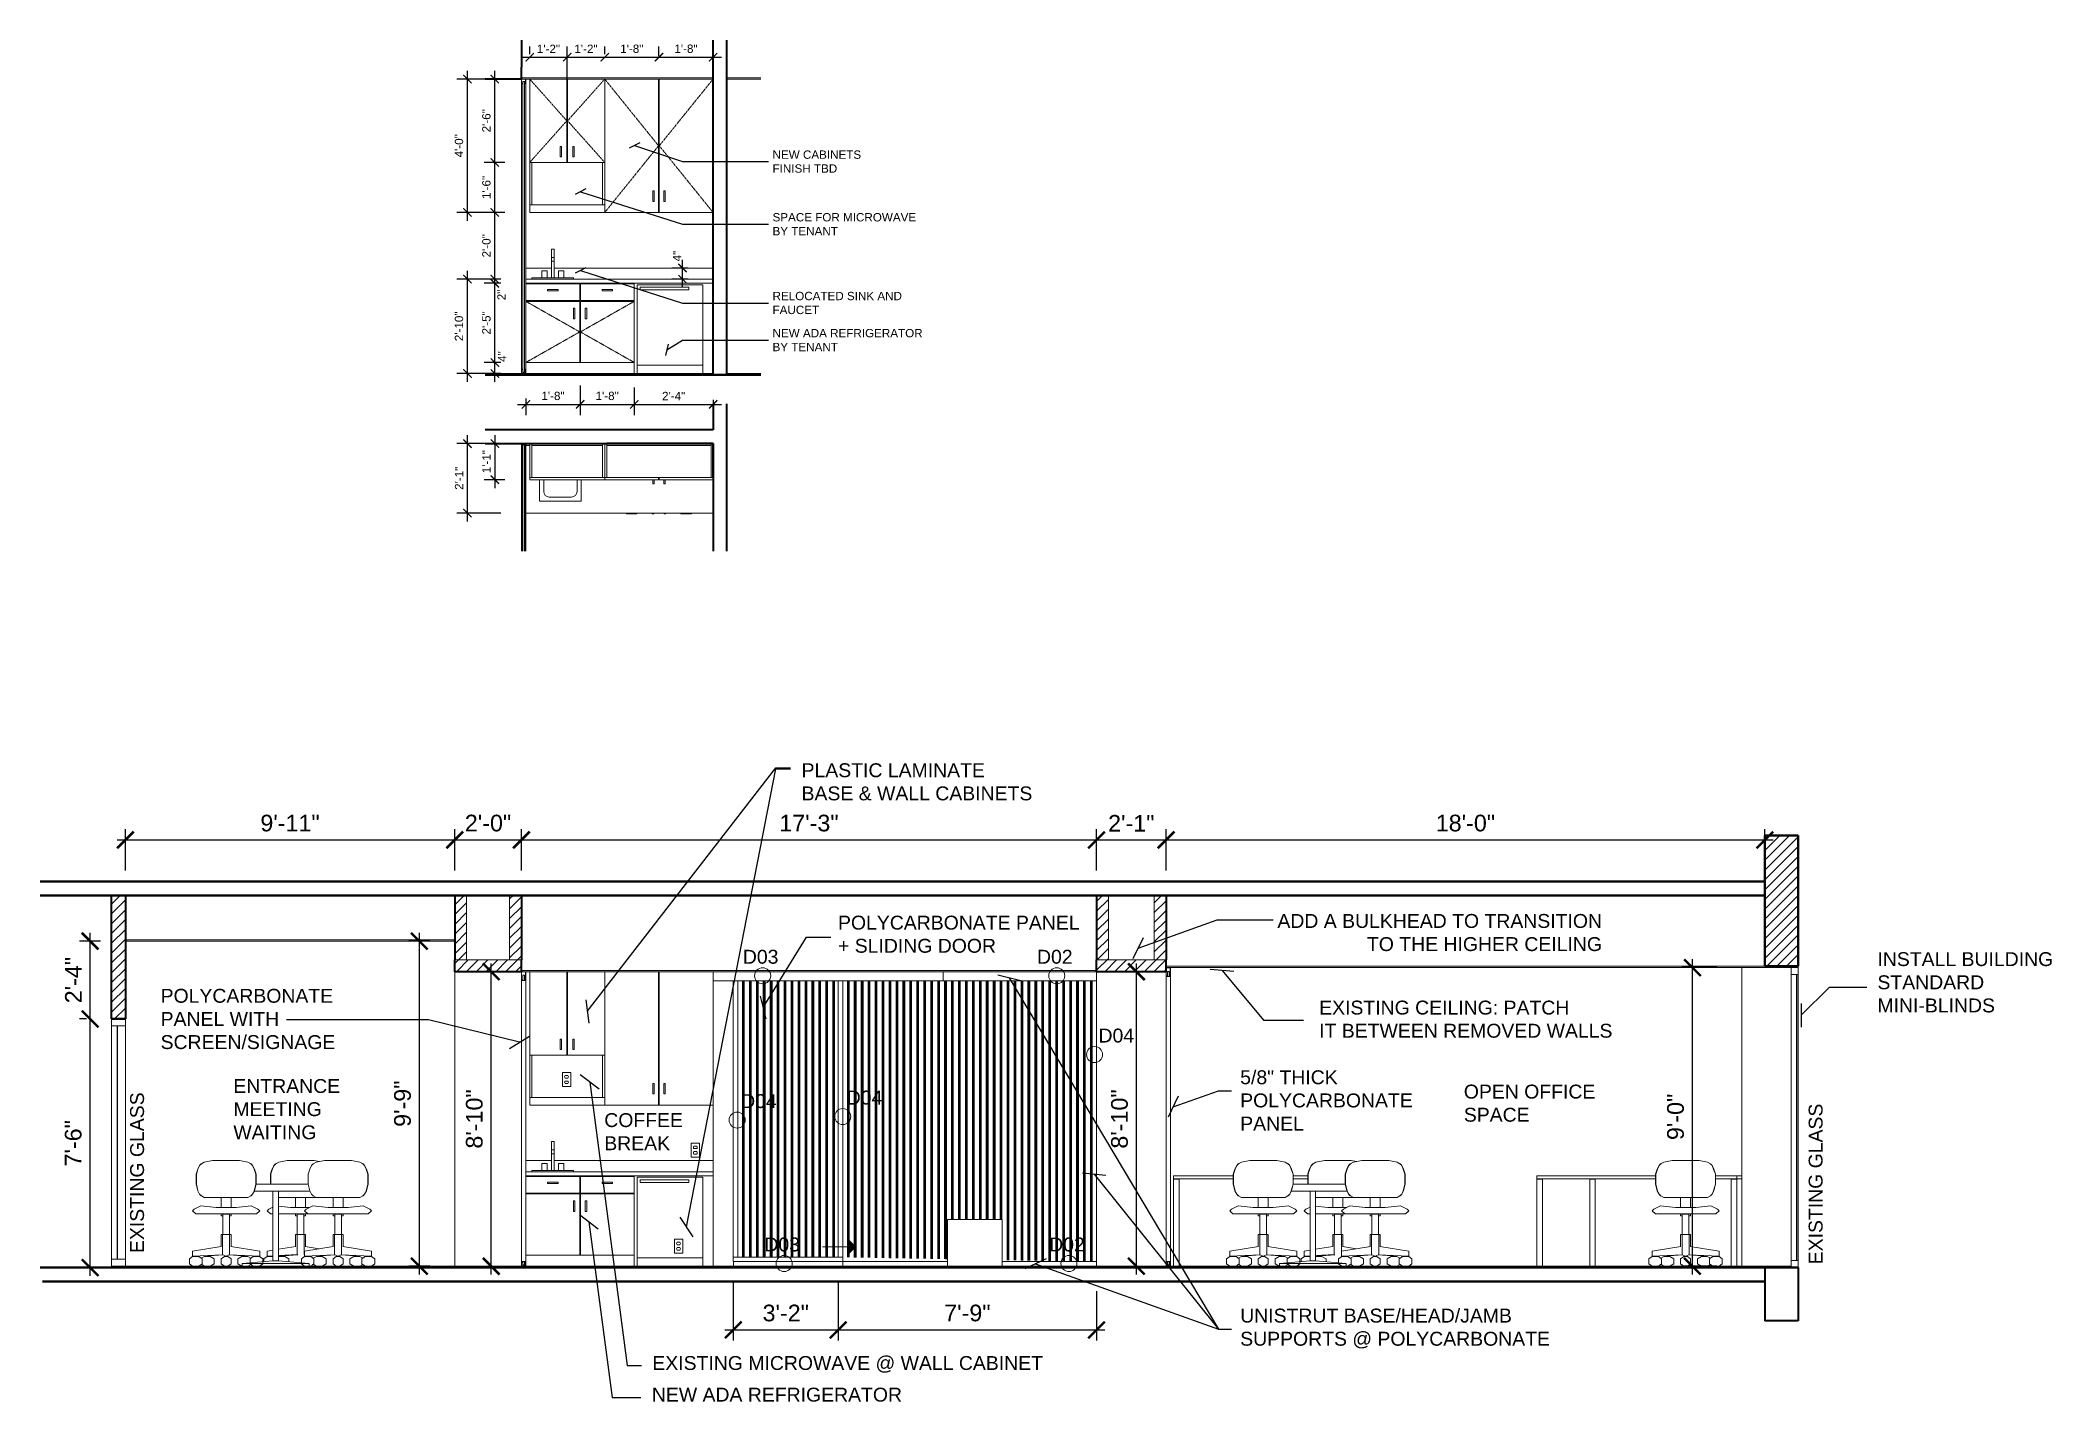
# Model space of a CAD drawing. Extents: x 65572 to 72871, y 30718 to 33858.
# Drawn here: x 65890 to 66614, y 33368 to 33858 of the extents above; entities that cross this region are included whole.
import ezdxf

# ---------------------------------------------------------------- set-up
doc = ezdxf.new("R2010")
doc.units = 0
doc.header["$LTSCALE"] = 0.5
doc.header["$MEASUREMENT"] = 0
doc.linetypes.add('HIDDEN', pattern=[0.375, 0.25, -0.125])
doc.layers.get('0').update_dxf_attribs({"color": 20, "linetype": 'CONTINUOUS'})
doc.layers.get('DEFPOINTS').update_dxf_attribs({"linetype": 'CONTINUOUS', "lineweight": 5})
doc.layers.add('_KTI_CONTROL', color=7, linetype='CONTINUOUS')
for name, color, linetype, lineweight in [('Annotations', 40, 'CONTINUOUS', 5), ('Drywalls', 7, 'CONTINUOUS', 20), ('Framing', 142, 'CONTINUOUS', 13), ('Hatches', 8, 'CONTINUOUS', 5), ('Layout', 154, 'CONTINUOUS', 5), ('Projections', 151, 'HIDDEN', 5), ('Structure', 7, 'CONTINUOUS', 40), ('Viewed', 150, 'CONTINUOUS', 9), ('Walls', 7, 'CONTINUOUS', 35)]:
    doc.layers.add(name, color=color, linetype=linetype, lineweight=lineweight)
doc.styles.get("Standard").update_dxf_attribs({"font": 'arial.ttf'})
doc.dimstyles.new('ARCH', dxfattribs={"dimscale": 96, "dimtxt": 0.0625, "dimasz": 0.0625, "dimexe": 0.04, "dimexo": 0.09375, "dimgap": 0.03125, "dimtad": 1, "dimdec": 0, "dimrnd": 0.0625, "dimzin": 3, "dimdsep": 46, "dimlunit": 4, "dimtxsty": 'Standard', "dimblk1": 'ARCHTICK', "dimblk2": 'ARCHTICK', "dimsah": 1, "dimcen": 0, "dimdle": 0.03125, "dimclrd": 256, "dimclre": 256, "dimclrt": 256, "dimazin": 0, "dimtfac": 1, "dimtdec": 0, "dimtmove": 2, "dimatfit": 3, "dimldrblk": 'OBLIQUE', "dimfxl": 0.3, "dimfxlon": 1, "dimfrac": 2, "dimarcsym": 0})
doc.dimstyles.new('ARCH1', dxfattribs={"dimscale": 96, "dimtxt": 0.03125, "dimasz": 0.03125, "dimexe": 0.04, "dimexo": 0.09375, "dimgap": 0.015625, "dimtad": 1, "dimdec": 0, "dimrnd": 0.0625, "dimzin": 3, "dimdsep": 46, "dimlunit": 4, "dimtxsty": 'Standard', "dimblk1": 'ARCHTICK', "dimblk2": 'ARCHTICK', "dimsah": 1, "dimcen": 0, "dimdle": 0.03125, "dimclrd": 256, "dimclre": 256, "dimclrt": 256, "dimazin": 0, "dimtfac": 1, "dimtdec": 0, "dimtmove": 2, "dimatfit": 3, "dimldrblk": 'OBLIQUE', "dimfxl": 0.3, "dimfxlon": 1, "dimfrac": 2, "dimarcsym": 0})
pattern_1 = [(45, (0, 794.1224), (-1.76776695, 1.76776695), [])]

msp = doc.modelspace()

# ---------------------------------------------------------------- texts
at = {"layer": 'Annotations', "char_height": 3, "attachment_point": 4}
for s, insert in [('{NEW CABINETS\\PFINISH TBD}', (66154.013329, 33814.183011)), ('{SPACE FOR MICROWAVE\\PBY TENANT}', (66154.013329, 33791.6609)), ('{RELOCATED SINK AND\\PFAUCET}', (66154.013329, 33763.283039)), ('{NEW ADA REFRIGERATOR\\PBY TENANT}', (66154.013329, 33749.94995))]:
    msp.add_mtext(s, dxfattribs=dict(at, insert=insert))
at = {"layer": 'Annotations', "char_height": 5}
for s, insert, width, attachment_point in [('{PLASTIC LAMINATE\\PBASE & WALL CABINETS}', (66164.458195, 33597.60316), 96.68897448, 1), ('{POLYCARBONATE PANEL\\P+ SLIDING DOOR}', (66177.573746, 33542.745629), 94.69807859, 1), ('ADD A BULKHEAD TO TRANSITION \\PTO THE HIGHER CEILING ', (66452.520964, 33529.94394), 160.74664968, 9), ('{D03}', (66143.334835, 33530.460118), 60.99887021, 1), ('{D02}', (66249.188758, 33530.460118), 60.99887021, 1), ('INSTALL BUILDING STANDARD MINI-BLINDS', (66551.644597, 33529.609006), 77.01588549, 1), ('{POLYCARBONATE PANEL WITH\\PSCREEN/SIGNAGE}', (65933.791029, 33516.408256), 60.99887021, 1), ('{EXISTING CEILING: PATCH \\PIT BETWEEN REMOVED WALLS }', (66350.731366, 33512.167321), 164.40490671, 1), ('{D04}', (66271.328894, 33502.093069), 60.99887021, 1), ('{ENTRANCE\\PMEETING\\PWAITING}', (65959.978849, 33483.9367), 60.99887021, 1), ('{5/8" THICK POLYCARBONATE PANEL }', (66322.315632, 33487.080327), 60.99887021, 1), ('{OPEN OFFICE\\PSPACE}', (66402.793622, 33481.928662), 60.99887021, 1), ('{D04}', (66142.710847, 33478.494055), 60.99887021, 1), ('{D04}', (66180.712131, 33479.773939), 60.99887021, 1), ('COFFEE\\PBREAK', (66093.458844, 33471.663938), 60.99887021, 1), ('{D03}', (66151.080215, 33426.894651), 60.99887021, 1), ('{D02}', (66253.573417, 33426.894651), 60.99887021, 1), ('{UNISTRUT BASE/HEAD/JAMB SUPPORTS @ POLYCARBONATE}', (66322.315632, 33401.292815), 115.39530321, 1), ('{EXISTING MICROWAVE @ WALL CABINET}', (66110.756716, 33384.219042), 180.22411878, 1), ('{NEW ADA REFRIGERATOR}', (66110.583013, 33372.838129), 120.61228463, 1)]:
    msp.add_mtext(s, dxfattribs=dict(at, insert=insert, width=width, attachment_point=attachment_point))
at = {"layer": 'Annotations', "char_height": 5, "width": 91.22024859, "attachment_point": 1, "rotation": 90}
for s, insert in [('{EXISTING GLASS }', (65922.820772, 33421.31169)), ('{EXISTING GLASS}', (66526.901568, 33417.25868))]:
    msp.add_mtext(s, dxfattribs=dict(at, insert=insert))

# ---------------------------------------------------------------- blocks, each defined once
blk = doc.blocks.new('_ArchTick')
at = {"const_width": 0.15}
blk.add_lwpolyline([(-0.5, -0.5), (0.5, 0.5)], dxfattribs=at)
blk = doc.blocks.new('*D9')
at = {"layer": 'Annotations', "linetype": 'ByBlock', "lineweight": -2}
for p, q in [((66284.95, 33413.56), (66284.95, 33525.56)), ((66279.62, 33522.56), (66288.79, 33522.56)), ((66279.62, 33416.56), (66288.79, 33416.56))]:
    blk.add_line(p, q, dxfattribs=at)
at = {"layer": 'DEFPOINTS', "color": 0}
for p in [(66270.62, 33522.56), (66284.95, 33522.56), (66270.62, 33416.56)]:
    blk.add_point(p, dxfattribs=at)
at = {"layer": 'Annotations', "lineweight": -2, "xscale": 6, "yscale": 6, "zscale": 6}
for p, rotation in [((66284.95, 33522.56), 89.99999999708184), ((66284.95, 33416.56), 269.9999999970818)]:
    blk.add_blockref('_ArchTick', p, dxfattribs=dict(at, rotation=rotation))
at = {"layer": 'Annotations', "insert": (66278.89, 33469.56), "char_height": 6, "attachment_point": 5, "rotation": 90}
blk.add_mtext('8\'-10"', dxfattribs=at)
blk = doc.blocks.new('_Oblique')
at = {"lineweight": -2}
blk.add_line((-0.5, -0.5), (0.5, 0.5), dxfattribs=at)
blk = doc.blocks.new('*D24')
at = {"layer": 'Annotations', "linetype": 'ByBlock', "lineweight": -2}
for p, q in [((66052.77, 33413.58), (66052.77, 33525.56)), ((66060.62, 33522.56), (66056.61, 33522.56)), ((66048.62, 33416.58), (66056.61, 33416.58))]:
    blk.add_line(p, q, dxfattribs=at)
at = {"layer": 'DEFPOINTS', "color": 0}
for p in [(66051.62, 33522.56), (66052.77, 33522.56), (66039.62, 33416.58)]:
    blk.add_point(p, dxfattribs=at)
at = {"layer": 'Annotations', "lineweight": -2, "xscale": 6, "yscale": 6, "zscale": 6}
for p, rotation in [((66052.77, 33522.56), 89.99999999708135), ((66052.77, 33416.58), 269.9999999970813)]:
    blk.add_blockref('_ArchTick', p, dxfattribs=dict(at, rotation=rotation))
at = {"layer": 'Annotations', "insert": (66046.71, 33469.57), "char_height": 6, "attachment_point": 5, "rotation": 90}
blk.add_mtext('8\'-10"', dxfattribs=at)
blk = doc.blocks.new('12fstg01')
at = {"color": 0, "linetype": 'ByBlock'}
for p, q in [((-0.214, 0.735), (-0.201, 0.761)), ((-0.2, 0.761), (-0.213, 0.735)), ((-0.201, 0.761), (-0.189, 0.774)), ((-0.187, 0.774), (-0.2, 0.761)), ((-0.165, 0.786), (-0.189, 0.774)), ((-0.189, 0.774), (-0.187, 0.774)), ((-0.187, 0.774), (-0.165, 0.786)), ((-0.165, 0.786), (-0.102, 0.799)), ((-0.102, 0.799), (0.102, 0.799)), ((0.102, 0.799), (0.165, 0.786)), ((0.165, 0.786), (0.187, 0.774)), ((0.165, 0.786), (0.189, 0.774)), ((0.187, 0.774), (0.189, 0.774)), ((0.187, 0.774), (0.2, 0.761)), ((0.189, 0.774), (0.201, 0.761)), ((0.2, 0.761), (0.212, 0.735)), ((0.214, 0.735), (0.201, 0.761)), ((-0.227, 0.697), (-0.214, 0.735)), ((-0.227, 0.621), (-0.227, 0.697)), ((-0.227, 0.621), (-0.214, 0.57)), ((-0.213, 0.735), (-0.225, 0.697)), ((-0.225, 0.697), (-0.225, 0.621)), ((-0.225, 0.621), (-0.213, 0.57)), ((0.212, 0.735), (0.225, 0.697)), ((0.225, 0.621), (0.212, 0.57)), ((0.227, 0.697), (0.214, 0.735)), ((0.214, 0.57), (0.227, 0.621)), ((0.225, 0.697), (0.225, 0.621)), ((0.227, 0.621), (0.227, 0.697)), ((-0.201, 0.545), (-0.214, 0.57)), ((-0.213, 0.57), (-0.2, 0.545)), ((-0.201, 0.545), (-0.189, 0.532)), ((-0.2, 0.545), (-0.187, 0.532)), ((-0.189, 0.532), (-0.187, 0.532)), ((-0.187, 0.532), (-0.165, 0.52)), ((-0.165, 0.52), (0.165, 0.52)), ((-0.038, 0.443), (-0.038, 0.52)), ((0.038, 0.52), (0.038, 0.443)), ((0.165, 0.52), (0.187, 0.532)), ((0.2, 0.545), (0.187, 0.532)), ((0.187, 0.532), (0.189, 0.532)), ((0.189, 0.532), (0.201, 0.545)), ((0.212, 0.57), (0.2, 0.545)), ((0.201, 0.545), (0.214, 0.57)), ((-0.254, 0.418), (-0.241, 0.431)), ((-0.229, 0.395), (-0.254, 0.418)), ((-0.241, 0.431), (-0.191, 0.456)), ((0.229, 0.395), (-0.229, 0.395)), ((-0.191, 0.456), (-0.076, 0.443)), ((-0.076, 0.443), (0.076, 0.443)), ((-0.038, 0.38), (-0.038, 0.395)), ((-0.025, 0.38), (-0.038, 0.38)), ((-0.025, 0.24), (-0.025, 0.393)), ((-0.025, 0.393), (0.025, 0.393)), ((0.025, 0.393), (0.025, 0.24)), ((0.038, 0.38), (0.025, 0.38)), ((0.038, 0.395), (0.038, 0.38)), ((0.076, 0.443), (0.19, 0.456)), ((0.19, 0.456), (0.241, 0.431)), ((0.254, 0.418), (0.229, 0.395)), ((0.241, 0.431), (0.254, 0.418)), ((-0.038, 0.24), (0.038, 0.24)), ((-0.038, 0.149), (-0.038, 0.24)), ((-0.027, 0.089), (-0.027, 0.24)), ((0.027, 0.089), (0.027, 0.24)), ((0.038, 0.24), (0.038, 0.149)), ((-0.277, 0.056), (-0.253, 0.074)), ((-0.277, 0.018), (-0.277, 0.056)), ((-0.253, 0), (-0.277, 0.018)), ((-0.254, 0.113), (-0.037, 0.149)), ((-0.254, 0.075), (-0.254, 0.113)), ((-0.025, 0.087), (-0.254, 0.075)), ((-0.253, 0.074), (-0.206, 0.074)), ((-0.206, 0), (-0.253, 0)), ((-0.206, 0.074), (-0.182, 0.056)), ((-0.182, 0.018), (-0.206, 0)), ((-0.164, 0.074), (-0.188, 0.06)), ((-0.164, 0), (-0.188, 0.014)), ((-0.182, 0.056), (-0.182, 0.018)), ((-0.12, 0.074), (-0.164, 0.074)), ((-0.12, 0), (-0.164, 0)), ((-0.021, 0.086), (-0.157, 0.075)), ((-0.157, 0.075), (-0.157, 0.08)), ((-0.12, 0.074), (-0.089, 0.056)), ((-0.089, 0.018), (-0.12, 0)), ((-0.089, 0.018), (-0.089, 0.056)), ((-0.038, 0.056), (-0.013, 0.074)), ((-0.038, 0.056), (-0.038, 0.018)), ((-0.038, 0.018), (-0.013, 0)), ((0, 0.075), (-0.025, 0.087)), ((-0.013, 0.074), (0.013, 0.074)), ((-0.013, 0), (0.013, 0)), ((0.024, 0.087), (0, 0.075)), ((0.013, 0.074), (0.038, 0.056)), ((0.013, 0), (0.038, 0.018)), ((0.021, 0.086), (0.157, 0.075)), ((0.254, 0.075), (0.024, 0.087)), ((0.035, 0.149), (0.254, 0.113)), ((0.038, 0.056), (0.038, 0.018)), ((0.089, 0.056), (0.12, 0.074)), ((0.089, 0.018), (0.089, 0.056)), ((0.12, 0), (0.089, 0.018)), ((0.12, 0.074), (0.164, 0.074)), ((0.12, 0), (0.164, 0)), ((0.157, 0.075), (0.157, 0.08)), ((0.164, 0.074), (0.187, 0.06)), ((0.164, 0), (0.187, 0.013)), ((0.181, 0.056), (0.206, 0.074)), ((0.181, 0.018), (0.181, 0.056)), ((0.206, 0), (0.181, 0.018)), ((0.206, 0.074), (0.253, 0.074)), ((0.253, 0), (0.206, 0)), ((0.253, 0.074), (0.277, 0.056)), ((0.253, 0), (0.277, 0.018)), ((0.254, 0.113), (0.254, 0.075)), ((0.277, 0.018), (0.277, 0.056))]:
    blk.add_line(p, q, dxfattribs=at)
at = {"layer": '_KTI_CONTROL'}
blk.add_polyline3d([(0, 0, 0), (0, 0, 0)], dxfattribs=at)
blk.add_polyline3d([(0, 0, 0), (0, 0, 0)], dxfattribs=at)
blk = doc.blocks.new('*D76')
at = {"layer": 'Annotations', "linetype": 'ByBlock', "lineweight": -2}
for p, q in [((65907.12, 33505.56), (65904.58, 33505.56)), ((65908.42, 33413.08), (65908.42, 33508.56)), ((65907.12, 33416.08), (65904.58, 33416.08))]:
    blk.add_line(p, q, dxfattribs=at)
at = {"layer": 'DEFPOINTS', "color": 0}
for p in [(65908.42, 33505.56), (65916.12, 33505.56), (65916.12, 33416.08)]:
    blk.add_point(p, dxfattribs=at)
at = {"layer": 'Annotations', "lineweight": -2, "xscale": 6, "yscale": 6, "zscale": 6}
for p, rotation in [((65908.42, 33505.56), 90), ((65908.42, 33416.08), 270)]:
    blk.add_blockref('_ArchTick', p, dxfattribs=dict(at, rotation=rotation))
at = {"layer": 'Annotations', "insert": (65902.35, 33460.82), "char_height": 6, "attachment_point": 5, "rotation": 90}
blk.add_mtext('7\'-6"', dxfattribs=at)
blk = doc.blocks.new('*D77')
at = {"layer": 'Annotations', "linetype": 'ByBlock', "lineweight": -2}
for p, q in [((65918.12, 33569.99), (66042.62, 33569.99)), ((65921.12, 33559.06), (65921.12, 33573.83)), ((66039.62, 33559.06), (66039.62, 33573.83))]:
    blk.add_line(p, q, dxfattribs=at)
at = {"layer": 'DEFPOINTS', "color": 0}
for p in [(66039.62, 33569.99), (65921.12, 33550.06), (66039.62, 33550.06)]:
    blk.add_point(p, dxfattribs=at)
at = {"layer": 'Annotations', "lineweight": -2, "xscale": 6, "yscale": 6, "zscale": 6, "rotation": 180}
blk.add_blockref('_ArchTick', (65921.12, 33569.99), dxfattribs=at)
at = {"layer": 'Annotations', "lineweight": -2, "xscale": 6, "yscale": 6, "zscale": 6}
blk.add_blockref('_ArchTick', (66039.62, 33569.99), dxfattribs=at)
at = {"layer": 'Annotations', "insert": (65980.37, 33576.05), "char_height": 6, "attachment_point": 5}
blk.add_mtext('9\'-11"', dxfattribs=at)
blk = doc.blocks.new('*D78')
at = {"layer": 'Annotations', "linetype": 'ByBlock', "lineweight": -2}
for p, q in [((65912.12, 33533.56), (65904.58, 33533.56)), ((65908.42, 33502.56), (65908.42, 33536.56)), ((65907.12, 33505.56), (65904.58, 33505.56))]:
    blk.add_line(p, q, dxfattribs=at)
at = {"layer": 'DEFPOINTS', "color": 0}
for p in [(65908.42, 33533.56), (65921.12, 33533.56), (65916.12, 33505.56)]:
    blk.add_point(p, dxfattribs=at)
at = {"layer": 'Annotations', "lineweight": -2, "xscale": 6, "yscale": 6, "zscale": 6}
for p, rotation in [((65908.42, 33533.56), 90), ((65908.42, 33505.56), 270)]:
    blk.add_blockref('_ArchTick', p, dxfattribs=dict(at, rotation=rotation))
at = {"layer": 'Annotations', "insert": (65902.4, 33519.56), "char_height": 6, "attachment_point": 5, "rotation": 90}
blk.add_mtext('2\'-4"', dxfattribs=at)
blk = doc.blocks.new('*D80')
at = {"layer": 'Annotations', "linetype": 'ByBlock', "lineweight": -2}
for p, q in [((66036.62, 33569.99), (66066.62, 33569.99)), ((66039.62, 33559.06), (66039.62, 33573.83)), ((66063.62, 33559.06), (66063.62, 33573.83))]:
    blk.add_line(p, q, dxfattribs=at)
at = {"layer": 'DEFPOINTS', "color": 0}
for p in [(66063.62, 33569.99), (66039.62, 33550.06), (66063.62, 33550.06)]:
    blk.add_point(p, dxfattribs=at)
at = {"layer": 'Annotations', "lineweight": -2, "xscale": 6, "yscale": 6, "zscale": 6, "rotation": 180}
blk.add_blockref('_ArchTick', (66039.62, 33569.99), dxfattribs=at)
at = {"layer": 'Annotations', "lineweight": -2, "xscale": 6, "yscale": 6, "zscale": 6}
blk.add_blockref('_ArchTick', (66063.62, 33569.99), dxfattribs=at)
at = {"layer": 'Annotations', "insert": (66051.62, 33576.05), "char_height": 6, "attachment_point": 5}
blk.add_mtext('2\'-0"', dxfattribs=at)
blk = doc.blocks.new('*D81')
at = {"layer": 'Annotations', "linetype": 'ByBlock', "lineweight": -2}
for p, q in [((66060.62, 33569.99), (66273.62, 33569.99)), ((66063.62, 33559.06), (66063.62, 33573.83)), ((66270.62, 33559.06), (66270.62, 33573.83))]:
    blk.add_line(p, q, dxfattribs=at)
at = {"layer": 'DEFPOINTS', "color": 0}
for p in [(66270.62, 33569.99), (66063.62, 33550.06), (66270.62, 33550.06)]:
    blk.add_point(p, dxfattribs=at)
at = {"layer": 'Annotations', "lineweight": -2, "xscale": 6, "yscale": 6, "zscale": 6, "rotation": 180}
blk.add_blockref('_ArchTick', (66063.62, 33569.99), dxfattribs=at)
at = {"layer": 'Annotations', "lineweight": -2, "xscale": 6, "yscale": 6, "zscale": 6}
blk.add_blockref('_ArchTick', (66270.62, 33569.99), dxfattribs=at)
at = {"layer": 'Annotations', "insert": (66167.12, 33576.05), "char_height": 6, "attachment_point": 5}
blk.add_mtext('17\'-3"', dxfattribs=at)
blk = doc.blocks.new('*D82')
at = {"layer": 'Annotations', "linetype": 'ByBlock', "lineweight": -2}
for p, q in [((66267.62, 33569.99), (66298.62, 33569.99)), ((66270.62, 33559.06), (66270.62, 33573.83)), ((66295.62, 33559.06), (66295.62, 33573.83))]:
    blk.add_line(p, q, dxfattribs=at)
at = {"layer": 'DEFPOINTS', "color": 0}
for p in [(66295.62, 33569.99), (66270.62, 33550.06), (66295.62, 33550.06)]:
    blk.add_point(p, dxfattribs=at)
at = {"layer": 'Annotations', "lineweight": -2, "xscale": 6, "yscale": 6, "zscale": 6, "rotation": 180}
blk.add_blockref('_ArchTick', (66270.62, 33569.99), dxfattribs=at)
at = {"layer": 'Annotations', "lineweight": -2, "xscale": 6, "yscale": 6, "zscale": 6}
blk.add_blockref('_ArchTick', (66295.62, 33569.99), dxfattribs=at)
at = {"layer": 'Annotations', "insert": (66283.12, 33576), "char_height": 6, "attachment_point": 5}
blk.add_mtext('2\'-1"', dxfattribs=at)
blk = doc.blocks.new('*D83')
at = {"layer": 'Annotations', "linetype": 'ByBlock', "lineweight": -2}
for p, q in [((66292.62, 33569.99), (66514.12, 33569.99)), ((66295.62, 33559.06), (66295.62, 33573.83)), ((66511.12, 33564.06), (66511.12, 33573.83))]:
    blk.add_line(p, q, dxfattribs=at)
at = {"layer": 'DEFPOINTS', "color": 0}
for p in [(66511.12, 33569.99), (66511.12, 33555.06), (66295.62, 33550.06)]:
    blk.add_point(p, dxfattribs=at)
at = {"layer": 'Annotations', "lineweight": -2, "xscale": 6, "yscale": 6, "zscale": 6, "rotation": 180}
blk.add_blockref('_ArchTick', (66295.62, 33569.99), dxfattribs=at)
at = {"layer": 'Annotations', "lineweight": -2, "xscale": 6, "yscale": 6, "zscale": 6}
blk.add_blockref('_ArchTick', (66511.12, 33569.99), dxfattribs=at)
at = {"layer": 'Annotations', "insert": (66403.37, 33576.05), "char_height": 6, "attachment_point": 5}
blk.add_mtext('18\'-0"', dxfattribs=at)
blk = doc.blocks.new('*D84')
at = {"layer": 'Annotations', "linetype": 'ByBlock', "lineweight": -2}
for p, q in [((66139.89, 33410.83), (66139.89, 33389.79)), ((66177.64, 33410.83), (66177.64, 33389.79)), ((66136.89, 33393.63), (66180.64, 33393.63))]:
    blk.add_line(p, q, dxfattribs=at)
at = {"layer": 'DEFPOINTS', "color": 0}
for p in [(66139.89, 33419.83), (66177.64, 33419.83), (66177.64, 33393.63)]:
    blk.add_point(p, dxfattribs=at)
at = {"layer": 'Annotations', "lineweight": -2, "xscale": 6, "yscale": 6, "zscale": 6, "rotation": 180}
blk.add_blockref('_ArchTick', (66139.89, 33393.63), dxfattribs=at)
at = {"layer": 'Annotations', "lineweight": -2, "xscale": 6, "yscale": 6, "zscale": 6}
blk.add_blockref('_ArchTick', (66177.64, 33393.63), dxfattribs=at)
at = {"layer": 'Annotations', "insert": (66158.77, 33399.69), "char_height": 6, "attachment_point": 5}
blk.add_mtext('3\'-2"', dxfattribs=at)
blk = doc.blocks.new('*D85')
at = {"layer": 'Annotations', "linetype": 'ByBlock', "lineweight": -2}
for p, q in [((66177.64, 33410.83), (66177.64, 33389.79)), ((66270.62, 33407.56), (66270.62, 33389.79)), ((66174.64, 33393.63), (66273.62, 33393.63))]:
    blk.add_line(p, q, dxfattribs=at)
at = {"layer": 'DEFPOINTS', "color": 0}
for p in [(66177.64, 33419.83), (66270.62, 33416.56), (66270.62, 33393.63)]:
    blk.add_point(p, dxfattribs=at)
at = {"layer": 'Annotations', "lineweight": -2, "xscale": 6, "yscale": 6, "zscale": 6, "rotation": 180}
blk.add_blockref('_ArchTick', (66177.64, 33393.63), dxfattribs=at)
at = {"layer": 'Annotations', "lineweight": -2, "xscale": 6, "yscale": 6, "zscale": 6}
blk.add_blockref('_ArchTick', (66270.62, 33393.63), dxfattribs=at)
at = {"layer": 'Annotations', "insert": (66224.13, 33399.69), "char_height": 6, "attachment_point": 5}
blk.add_mtext('7\'-9"', dxfattribs=at)
blk = doc.blocks.new('*D87')
at = {"layer": 'Annotations', "linetype": 'ByBlock', "lineweight": -2}
for p, q in [((66030.62, 33533.56), (66023.09, 33533.56)), ((66026.93, 33413.57), (66026.93, 33536.56)), ((66030.62, 33416.57), (66023.09, 33416.57))]:
    blk.add_line(p, q, dxfattribs=at)
at = {"layer": 'DEFPOINTS', "color": 0}
for p in [(66026.93, 33533.56), (66039.62, 33533.56), (66039.62, 33416.57)]:
    blk.add_point(p, dxfattribs=at)
at = {"layer": 'Annotations', "lineweight": -2, "xscale": 6, "yscale": 6, "zscale": 6}
for p, rotation in [((66026.93, 33533.56), 90), ((66026.93, 33416.57), 270)]:
    blk.add_blockref('_ArchTick', p, dxfattribs=dict(at, rotation=rotation))
at = {"layer": 'Annotations', "insert": (66020.87, 33475.07), "char_height": 6, "attachment_point": 5, "rotation": 90}
blk.add_mtext('9\'-9"', dxfattribs=at)
blk = doc.blocks.new('*D89')
at = {"layer": 'Annotations', "linetype": 'ByBlock', "lineweight": -2}
for p, q in [((66485.06, 33413.57), (66485.06, 33527.06)), ((66493.87, 33524.06), (66481.22, 33524.06)), ((66493.87, 33416.57), (66481.22, 33416.57))]:
    blk.add_line(p, q, dxfattribs=at)
at = {"layer": 'DEFPOINTS', "color": 0}
for p in [(66485.06, 33524.06), (66502.87, 33524.06), (66502.87, 33416.57)]:
    blk.add_point(p, dxfattribs=at)
at = {"layer": 'Annotations', "lineweight": -2, "xscale": 6, "yscale": 6, "zscale": 6}
for p, rotation in [((66485.06, 33524.06), 90), ((66485.06, 33416.57), 270)]:
    blk.add_blockref('_ArchTick', p, dxfattribs=dict(at, rotation=rotation))
at = {"layer": 'Annotations', "insert": (66479, 33470.32), "char_height": 6, "attachment_point": 5, "rotation": 90}
blk.add_mtext('9\'-0"', dxfattribs=at)
blk = doc.blocks.new('*D179')
at = {"layer": 'Annotations', "lineweight": -2}
for p, q in [((66056.25, 33741.88), (66050.24, 33741.88)), ((66054.08, 33734.9), (66054.08, 33744.88)), ((66056.25, 33737.9), (66050.24, 33737.9))]:
    blk.add_line(p, q, dxfattribs=at)
at = {"layer": 'DEFPOINTS', "color": 0}
for p in [(66054.08, 33741.88), (66065.25, 33741.88), (66065.25, 33737.9)]:
    blk.add_point(p, dxfattribs=at)
at = {"layer": 'Annotations', "lineweight": -2, "xscale": 3, "yscale": 3, "zscale": 3}
for p, rotation in [((66054.08, 33741.88), 90), ((66054.08, 33737.9), 270)]:
    blk.add_blockref('_ArchTick', p, dxfattribs=dict(at, rotation=rotation))
at = {"layer": 'Annotations', "insert": (66056.68, 33744.01), "char_height": 3, "attachment_point": 5, "rotation": 90}
blk.add_mtext('4"', dxfattribs=at)
blk = doc.blocks.new('*D180')
at = {"layer": 'Annotations', "lineweight": -2}
for p, q in [((66054.08, 33738.88), (66054.08, 33773.38)), ((66056.25, 33770.38), (66050.24, 33770.38)), ((66056.25, 33741.88), (66050.24, 33741.88))]:
    blk.add_line(p, q, dxfattribs=at)
at = {"layer": 'DEFPOINTS', "color": 0}
for p in [(66054.08, 33770.38), (66065.25, 33770.38), (66065.25, 33741.88)]:
    blk.add_point(p, dxfattribs=at)
at = {"layer": 'Annotations', "lineweight": -2, "xscale": 3, "yscale": 3, "zscale": 3}
for p, rotation in [((66054.08, 33770.38), 90), ((66054.08, 33741.88), 270)]:
    blk.add_blockref('_ArchTick', p, dxfattribs=dict(at, rotation=rotation))
at = {"layer": 'Annotations', "insert": (66051.05, 33756.13), "char_height": 3, "attachment_point": 5, "rotation": 90}
blk.add_mtext('2\'-5"', dxfattribs=at)
blk = doc.blocks.new('*D181')
at = {"layer": 'Annotations', "lineweight": -2}
for p, q in [((66056.25, 33771.88), (66050.24, 33771.88)), ((66054.08, 33767.38), (66054.08, 33774.88)), ((66056.25, 33770.38), (66050.24, 33770.38))]:
    blk.add_line(p, q, dxfattribs=at)
at = {"layer": 'DEFPOINTS', "color": 0}
for p in [(66054.08, 33771.88), (66065.25, 33771.88), (66065.25, 33770.38)]:
    blk.add_point(p, dxfattribs=at)
at = {"layer": 'Annotations', "lineweight": -2, "xscale": 3, "yscale": 3, "zscale": 3}
for p, rotation in [((66054.08, 33771.88), 270), ((66054.08, 33770.38), 90)]:
    blk.add_blockref('_ArchTick', p, dxfattribs=dict(at, rotation=rotation))
at = {"layer": 'Annotations', "insert": (66056.49, 33766.2), "char_height": 3, "attachment_point": 5, "rotation": 90}
blk.add_mtext('2"', dxfattribs=at)
blk = doc.blocks.new('*D182')
at = {"layer": 'Annotations', "lineweight": -2}
for p, q in [((66057.62, 33795.88), (66050.24, 33795.88)), ((66054.08, 33768.88), (66054.08, 33798.88)), ((66056.25, 33771.88), (66050.24, 33771.88))]:
    blk.add_line(p, q, dxfattribs=at)
at = {"layer": 'DEFPOINTS', "color": 0}
for p in [(66054.08, 33795.88), (66066.62, 33795.88), (66065.25, 33771.88)]:
    blk.add_point(p, dxfattribs=at)
at = {"layer": 'Annotations', "lineweight": -2, "xscale": 3, "yscale": 3, "zscale": 3}
for p, rotation in [((66054.08, 33795.88), 90), ((66054.08, 33771.88), 270)]:
    blk.add_blockref('_ArchTick', p, dxfattribs=dict(at, rotation=rotation))
at = {"layer": 'Annotations', "insert": (66051.05, 33783.88), "char_height": 3, "attachment_point": 5, "rotation": 90}
blk.add_mtext('2\'-0"', dxfattribs=at)
blk = doc.blocks.new('*D183')
at = {"layer": 'Annotations', "lineweight": -2}
for p, q in [((66054.08, 33792.88), (66054.08, 33816.88)), ((66057.62, 33813.88), (66050.24, 33813.88)), ((66057.62, 33795.88), (66050.24, 33795.88))]:
    blk.add_line(p, q, dxfattribs=at)
at = {"layer": 'DEFPOINTS', "color": 0}
for p in [(66054.08, 33813.88), (66066.62, 33813.88), (66066.62, 33795.88)]:
    blk.add_point(p, dxfattribs=at)
at = {"layer": 'Annotations', "lineweight": -2, "xscale": 3, "yscale": 3, "zscale": 3}
for p, rotation in [((66054.08, 33813.88), 90), ((66054.08, 33795.88), 270)]:
    blk.add_blockref('_ArchTick', p, dxfattribs=dict(at, rotation=rotation))
at = {"layer": 'Annotations', "insert": (66051.05, 33804.88), "char_height": 3, "attachment_point": 5, "rotation": 90}
blk.add_mtext('1\'-6"', dxfattribs=at)
blk = doc.blocks.new('*D184')
at = {"layer": 'Annotations', "lineweight": -2}
for p, q in [((66054.62, 33843.89), (66050.24, 33843.89)), ((66054.08, 33810.88), (66054.08, 33846.89)), ((66057.62, 33813.88), (66050.24, 33813.88))]:
    blk.add_line(p, q, dxfattribs=at)
at = {"layer": 'DEFPOINTS', "color": 0}
for p in [(66054.08, 33843.89), (66063.62, 33843.89), (66066.62, 33813.88)]:
    blk.add_point(p, dxfattribs=at)
at = {"layer": 'Annotations', "lineweight": -2, "xscale": 3, "yscale": 3, "zscale": 3}
for p, rotation in [((66054.08, 33843.89), 90), ((66054.08, 33813.88), 270)]:
    blk.add_blockref('_ArchTick', p, dxfattribs=dict(at, rotation=rotation))
at = {"layer": 'Annotations', "insert": (66051.05, 33828.89), "char_height": 3, "attachment_point": 5, "rotation": 90}
blk.add_mtext('2\'-6"', dxfattribs=at)
blk = doc.blocks.new('*D185')
at = {"layer": 'Annotations', "lineweight": -2}
for p, q in [((66056.25, 33771.88), (66040.38, 33771.88)), ((66044.22, 33734.9), (66044.22, 33774.88)), ((66054.62, 33737.9), (66040.38, 33737.9))]:
    blk.add_line(p, q, dxfattribs=at)
at = {"layer": 'DEFPOINTS', "color": 0}
for p in [(66044.22, 33771.88), (66065.25, 33771.88), (66063.62, 33737.9)]:
    blk.add_point(p, dxfattribs=at)
at = {"layer": 'Annotations', "lineweight": -2, "xscale": 3, "yscale": 3, "zscale": 3}
for p, rotation in [((66044.22, 33771.88), 90), ((66044.22, 33737.9), 270)]:
    blk.add_blockref('_ArchTick', p, dxfattribs=dict(at, rotation=rotation))
at = {"layer": 'Annotations', "insert": (66041.18, 33754.89), "char_height": 3, "attachment_point": 5, "rotation": 90}
blk.add_mtext('2\'-10"', dxfattribs=at)
blk = doc.blocks.new('*D186')
at = {"layer": 'Annotations', "lineweight": -2}
for p, q in [((66057.62, 33843.89), (66040.38, 33843.89)), ((66044.22, 33792.88), (66044.22, 33846.89)), ((66057.62, 33795.88), (66040.38, 33795.88))]:
    blk.add_line(p, q, dxfattribs=at)
at = {"layer": 'DEFPOINTS', "color": 0}
for p in [(66044.22, 33843.89), (66066.62, 33843.89), (66066.62, 33795.88)]:
    blk.add_point(p, dxfattribs=at)
at = {"layer": 'Annotations', "lineweight": -2, "xscale": 3, "yscale": 3, "zscale": 3}
for p, rotation in [((66044.22, 33843.89), 90), ((66044.22, 33795.88), 270)]:
    blk.add_blockref('_ArchTick', p, dxfattribs=dict(at, rotation=rotation))
at = {"layer": 'Annotations', "insert": (66041.18, 33819.88), "char_height": 3, "attachment_point": 5, "rotation": 90}
blk.add_mtext('4\'-0"', dxfattribs=at)
blk = doc.blocks.new('*D187')
at = {"layer": 'Annotations', "lineweight": -2}
for p, q in [((66121.62, 33768.88), (66121.62, 33778.88)), ((66123.62, 33775.88), (66117.78, 33775.88)), ((66123.62, 33771.88), (66117.78, 33771.88))]:
    blk.add_line(p, q, dxfattribs=at)
at = {"layer": 'DEFPOINTS', "color": 0}
for p in [(66121.62, 33775.88), (66132.62, 33775.88), (66132.62, 33771.88)]:
    blk.add_point(p, dxfattribs=at)
at = {"layer": 'Annotations', "lineweight": -2, "xscale": 3, "yscale": 3, "zscale": 3}
for p, rotation in [((66121.62, 33775.88), 90), ((66121.62, 33771.88), 270)]:
    blk.add_blockref('_ArchTick', p, dxfattribs=dict(at, rotation=rotation))
at = {"layer": 'Annotations', "insert": (66119.66, 33780.17), "char_height": 3, "attachment_point": 5, "rotation": 90}
blk.add_mtext('4"', dxfattribs=at)
blk = doc.blocks.new('*D188')
at = {"layer": 'Annotations', "lineweight": -2}
for p, q in [((66054.08, 33715.69), (66054.08, 33696.69)), ((66057.62, 33712.69), (66050.24, 33712.69)), ((66057.62, 33699.69), (66050.24, 33699.69))]:
    blk.add_line(p, q, dxfattribs=at)
at = {"layer": 'DEFPOINTS', "color": 0}
for p in [(66066.62, 33712.69), (66054.08, 33699.69), (66066.62, 33699.69)]:
    blk.add_point(p, dxfattribs=at)
at = {"layer": 'Annotations', "lineweight": -2, "xscale": 3, "yscale": 3, "zscale": 3}
for p, rotation in [((66054.08, 33712.69), 90), ((66054.08, 33699.69), 270)]:
    blk.add_blockref('_ArchTick', p, dxfattribs=dict(at, rotation=rotation))
at = {"layer": 'Annotations', "insert": (66051.07, 33706.19), "char_height": 3, "attachment_point": 5, "rotation": 90}
blk.add_mtext('1\'-1"', dxfattribs=at)
blk = doc.blocks.new('*D189')
at = {"layer": 'Annotations', "lineweight": -2}
for p, q in [((66044.22, 33684.69), (66044.22, 33715.69)), ((66056.25, 33712.69), (66040.38, 33712.69)), ((66056.25, 33687.69), (66040.38, 33687.69))]:
    blk.add_line(p, q, dxfattribs=at)
at = {"layer": 'DEFPOINTS', "color": 0}
for p in [(66044.22, 33712.69), (66065.25, 33712.69), (66065.25, 33687.69)]:
    blk.add_point(p, dxfattribs=at)
at = {"layer": 'Annotations', "lineweight": -2, "xscale": 3, "yscale": 3, "zscale": 3}
for p, rotation in [((66044.22, 33712.69), 90), ((66044.22, 33687.69), 270)]:
    blk.add_blockref('_ArchTick', p, dxfattribs=dict(at, rotation=rotation))
at = {"layer": 'Annotations', "insert": (66041.21, 33700.19), "char_height": 3, "attachment_point": 5, "rotation": 90}
blk.add_mtext('2\'-1"', dxfattribs=at)
blk = doc.blocks.new('*D190')
at = {"layer": 'Annotations', "lineweight": -2}
for p, q in [((66063.62, 33851.77), (66083.12, 33851.77)), ((66066.62, 33852.89), (66066.62, 33855.61)), ((66080.12, 33822.97), (66080.12, 33855.61))]:
    blk.add_line(p, q, dxfattribs=at)
at = {"layer": 'DEFPOINTS', "color": 0}
for p in [(66080.12, 33851.77), (66066.62, 33843.89), (66080.12, 33813.88)]:
    blk.add_point(p, dxfattribs=at)
at = {"layer": 'Annotations', "lineweight": -2, "xscale": 3, "yscale": 3, "zscale": 3, "rotation": 180}
blk.add_blockref('_ArchTick', (66066.62, 33851.77), dxfattribs=at)
at = {"layer": 'Annotations', "lineweight": -2, "xscale": 3, "yscale": 3, "zscale": 3}
blk.add_blockref('_ArchTick', (66080.12, 33851.77), dxfattribs=at)
at = {"layer": 'Annotations', "insert": (66073.37, 33854.78), "char_height": 3, "attachment_point": 5}
blk.add_mtext('1\'-2"', dxfattribs=at)
blk = doc.blocks.new('*D191')
at = {"layer": 'Annotations', "lineweight": -2}
for p, q in [((66077.12, 33851.77), (66096.62, 33851.77)), ((66080.12, 33822.97), (66080.12, 33855.61)), ((66093.62, 33852.89), (66093.62, 33855.61))]:
    blk.add_line(p, q, dxfattribs=at)
at = {"layer": 'DEFPOINTS', "color": 0}
for p in [(66093.62, 33851.77), (66093.62, 33843.89), (66080.12, 33813.88)]:
    blk.add_point(p, dxfattribs=at)
at = {"layer": 'Annotations', "lineweight": -2, "xscale": 3, "yscale": 3, "zscale": 3, "rotation": 180}
blk.add_blockref('_ArchTick', (66080.12, 33851.77), dxfattribs=at)
at = {"layer": 'Annotations', "lineweight": -2, "xscale": 3, "yscale": 3, "zscale": 3}
blk.add_blockref('_ArchTick', (66093.62, 33851.77), dxfattribs=at)
at = {"layer": 'Annotations', "insert": (66086.87, 33854.78), "char_height": 3, "attachment_point": 5}
blk.add_mtext('1\'-2"', dxfattribs=at)
blk = doc.blocks.new('*D192')
at = {"layer": 'Annotations', "lineweight": -2}
for p, q in [((66090.62, 33851.77), (66116.12, 33851.77)), ((66093.62, 33852.89), (66093.62, 33855.61)), ((66113.12, 33852.14), (66113.12, 33855.61))]:
    blk.add_line(p, q, dxfattribs=at)
at = {"layer": 'DEFPOINTS', "color": 0}
for p in [(66113.12, 33851.77), (66093.62, 33843.89), (66113.12, 33843.14)]:
    blk.add_point(p, dxfattribs=at)
at = {"layer": 'Annotations', "lineweight": -2, "xscale": 3, "yscale": 3, "zscale": 3, "rotation": 180}
blk.add_blockref('_ArchTick', (66093.62, 33851.77), dxfattribs=at)
at = {"layer": 'Annotations', "lineweight": -2, "xscale": 3, "yscale": 3, "zscale": 3}
blk.add_blockref('_ArchTick', (66113.12, 33851.77), dxfattribs=at)
at = {"layer": 'Annotations', "insert": (66103.37, 33854.8), "char_height": 3, "attachment_point": 5}
blk.add_mtext('1\'-8"', dxfattribs=at)
blk = doc.blocks.new('*D193')
at = {"layer": 'Annotations', "lineweight": -2}
for p, q in [((66110.12, 33851.77), (66135.62, 33851.77)), ((66113.12, 33852.14), (66113.12, 33855.61)), ((66132.62, 33852.89), (66132.62, 33855.61))]:
    blk.add_line(p, q, dxfattribs=at)
at = {"layer": 'DEFPOINTS', "color": 0}
for p in [(66132.62, 33851.77), (66132.62, 33843.89), (66113.12, 33843.14)]:
    blk.add_point(p, dxfattribs=at)
at = {"layer": 'Annotations', "lineweight": -2, "xscale": 3, "yscale": 3, "zscale": 3, "rotation": 180}
blk.add_blockref('_ArchTick', (66113.12, 33851.77), dxfattribs=at)
at = {"layer": 'Annotations', "lineweight": -2, "xscale": 3, "yscale": 3, "zscale": 3}
blk.add_blockref('_ArchTick', (66132.62, 33851.77), dxfattribs=at)
at = {"layer": 'Annotations', "insert": (66122.87, 33854.8), "char_height": 3, "attachment_point": 5}
blk.add_mtext('1\'-8"', dxfattribs=at)
blk = doc.blocks.new('*D194')
at = {"layer": 'Annotations', "lineweight": -2}
for p, q in [((66065.25, 33728.9), (66065.25, 33722.96)), ((66084.75, 33733.63), (66084.75, 33722.96)), ((66062.25, 33726.8), (66087.75, 33726.8))]:
    blk.add_line(p, q, dxfattribs=at)
at = {"layer": 'DEFPOINTS', "color": 0}
for p in [(66084.75, 33742.63), (66065.25, 33737.9), (66084.75, 33726.8)]:
    blk.add_point(p, dxfattribs=at)
at = {"layer": 'Annotations', "lineweight": -2, "xscale": 3, "yscale": 3, "zscale": 3, "rotation": 180}
blk.add_blockref('_ArchTick', (66065.25, 33726.8), dxfattribs=at)
at = {"layer": 'Annotations', "lineweight": -2, "xscale": 3, "yscale": 3, "zscale": 3}
blk.add_blockref('_ArchTick', (66084.75, 33726.8), dxfattribs=at)
at = {"layer": 'Annotations', "insert": (66075, 33729.83), "char_height": 3, "attachment_point": 5}
blk.add_mtext('1\'-8"', dxfattribs=at)
blk = doc.blocks.new('*D195')
at = {"layer": 'Annotations', "lineweight": -2}
for p, q in [((66084.75, 33733.63), (66084.75, 33722.96)), ((66104.25, 33732.88), (66104.25, 33722.96)), ((66081.75, 33726.8), (66107.25, 33726.8))]:
    blk.add_line(p, q, dxfattribs=at)
at = {"layer": 'DEFPOINTS', "color": 0}
for p in [(66084.75, 33742.63), (66104.25, 33741.88), (66104.25, 33726.8)]:
    blk.add_point(p, dxfattribs=at)
at = {"layer": 'Annotations', "lineweight": -2, "xscale": 3, "yscale": 3, "zscale": 3, "rotation": 180}
blk.add_blockref('_ArchTick', (66084.75, 33726.8), dxfattribs=at)
at = {"layer": 'Annotations', "lineweight": -2, "xscale": 3, "yscale": 3, "zscale": 3}
blk.add_blockref('_ArchTick', (66104.25, 33726.8), dxfattribs=at)
at = {"layer": 'Annotations', "insert": (66094.5, 33729.83), "char_height": 3, "attachment_point": 5}
blk.add_mtext('1\'-8"', dxfattribs=at)
blk = doc.blocks.new('*D196')
at = {"layer": 'Annotations', "lineweight": -2}
for p, q in [((66104.25, 33732.88), (66104.25, 33722.96)), ((66132.62, 33728.4), (66132.62, 33722.96)), ((66101.25, 33726.8), (66135.62, 33726.8))]:
    blk.add_line(p, q, dxfattribs=at)
at = {"layer": 'DEFPOINTS', "color": 0}
for p in [(66104.25, 33741.88), (66132.62, 33737.4), (66132.62, 33726.8)]:
    blk.add_point(p, dxfattribs=at)
at = {"layer": 'Annotations', "lineweight": -2, "xscale": 3, "yscale": 3, "zscale": 3, "rotation": 180}
blk.add_blockref('_ArchTick', (66104.25, 33726.8), dxfattribs=at)
at = {"layer": 'Annotations', "lineweight": -2, "xscale": 3, "yscale": 3, "zscale": 3}
blk.add_blockref('_ArchTick', (66132.62, 33726.8), dxfattribs=at)
at = {"layer": 'Annotations', "insert": (66118.43, 33729.81), "char_height": 3, "attachment_point": 5}
blk.add_mtext('2\'-4"', dxfattribs=at)
blk = doc.blocks.new('DUPLEX')
at = {"layer": 'Viewed'}
for p, q in [((-1.5, 5), (1.5, 5)), ((-1.5, 0), (-1.5, 5)), ((1.5, 0), (-1.5, 0)), ((-0.5, 3.92), (0.5, 3.92)), ((-0.5, 3.02), (0.5, 3.02)), ((-0.5, 1.98), (0.5, 1.98)), ((-0.5, 1.08), (0.5, 1.08)), ((1.5, 5), (1.5, 0))]:
    blk.add_line(p, q, dxfattribs=at)
for centre, start, end in [((0.01, 3.47), 138.60501, 221.39499), ((0.01, 1.53), 138.60501, 221.39499), ((-0.01, 3.47), 318.60501, 41.39499), ((-0.01, 1.53), 318.60501, 41.39499)]:
    blk.add_arc(centre, 0.682, start, end, dxfattribs=at)

# ---------------------------------------------------------------- dimensions: what is measured, and where the dimension line sits
at = {"layer": 'Annotations'}
for base, p1, p2, picture, middle in [((66080.121813, 33851.771044), (66066.621747, 33843.885095), (66080.121813, 33813.884947), '*D190', (66073.37178, 33854.777044)), ((66093.621879, 33851.771044), (66080.121813, 33813.884947), (66093.621879, 33843.885095), '*D191', (66086.871846, 33854.777044)), ((66113.121975, 33851.771044), (66093.621879, 33843.885095), (66113.121975, 33843.135091), '*D192', (66103.371927, 33854.802544)), ((66132.622071, 33851.771044), (66113.121975, 33843.135091), (66132.622071, 33843.885095), '*D193', (66122.872023, 33854.802544)), ((66084.746836, 33726.802452), (66065.24674, 33737.902845), (66084.746836, 33742.634598), '*D194', (66074.996788, 33729.833952)), ((66104.246932, 33726.802452), (66084.746836, 33742.634598), (66104.246932, 33741.884594), '*D195', (66094.496884, 33729.833952)), ((66132.622071, 33726.802452), (66104.246932, 33741.884594), (66132.622071, 33737.402843), '*D196', (66118.434501, 33729.808452))]:
    dim = msp.add_linear_dim(base=base, p1=p1, p2=p2, dimstyle='ARCH1', dxfattribs=at)
    dim.commit()
    dim.dimension.update_dxf_attribs({"geometry": picture, "text_midpoint": middle})
for base, p1, p2, picture, middle in [((66044.215141, 33843.885095), (66066.621747, 33795.884859), (66066.621747, 33843.885095), '*D186', (66041.183641, 33819.884977)), ((66054.078593, 33843.885095), (66066.621747, 33813.884947), (66063.621732, 33843.885095), '*D184', (66051.047093, 33828.885021)), ((66054.078593, 33813.884947), (66066.621747, 33795.884859), (66066.621747, 33813.884947), '*D183', (66051.047093, 33804.884903)), ((66054.078593, 33795.884859), (66065.24674, 33771.884741), (66066.621747, 33795.884859), '*D182', (66051.047093, 33783.8848)), ((66044.215141, 33771.884741), (66063.621732, 33737.902845), (66065.24674, 33771.884741), '*D185', (66041.183641, 33754.893793)), ((66054.078593, 33770.384734), (66065.24674, 33741.884594), (66065.24674, 33770.384734), '*D180', (66051.047093, 33756.134664)), ((66044.215141, 33712.689167), (66065.247504, 33687.689167), (66065.247504, 33712.689167), '*D189', (66041.209141, 33700.189167)), ((66054.078593, 33699.689167), (66066.622504, 33712.689167), (66066.622504, 33699.689167), '*D188', (66051.072593, 33706.189167))]:
    dim = msp.add_linear_dim(base=base, p1=p1, p2=p2, angle=90, dimstyle='ARCH1', dxfattribs=at)
    dim.commit()
    dim.dimension.update_dxf_attribs({"geometry": picture, "text_midpoint": middle})
for base, p1, p2, picture, middle in [((66121.619584, 33775.884761), (66132.622071, 33771.884741), (66132.622071, 33775.884761), '*D187', (66119.657414, 33780.167294)), ((66054.078593, 33771.884741), (66065.24674, 33770.384734), (66065.24674, 33771.884741), '*D181', (66056.487108, 33766.199045)), ((66054.078593, 33741.884594), (66065.24674, 33737.902845), (66065.24674, 33741.884594), '*D179', (66056.677366, 33744.011381))]:
    dim = msp.add_linear_dim(base=base, p1=p1, p2=p2, angle=90, dimstyle='ARCH1', dxfattribs=at)
    dim.commit()
    dim.dimension.update_dxf_attribs({"geometry": picture, "text_midpoint": middle, "dimtype": 160})
at = {"layer": 'Annotations', "linetype": 'ByBlock'}
for base, p1, p2, picture, middle in [((66039.621614, 33569.986033), (65921.121033, 33550.062994), (66039.621614, 33550.062994), '*D77', (65980.371324, 33576.049033)), ((66063.621732, 33569.986033), (66039.621614, 33550.062994), (66063.621732, 33550.062994), '*D80', (66051.621673, 33576.049033)), ((66270.622748, 33569.986033), (66063.621732, 33550.062994), (66270.622748, 33550.062994), '*D81', (66167.12224, 33576.049033)), ((66295.622871, 33569.986033), (66270.622748, 33550.062994), (66295.622871, 33550.062994), '*D82', (66283.122809, 33575.998033)), ((66511.123928, 33569.986033), (66295.622871, 33550.062994), (66511.123928, 33555.062994), '*D83', (66403.373399, 33576.049033)), ((66177.641829, 33393.627405), (66139.891643, 33419.830626), (66177.641829, 33419.830626), '*D84', (66158.766736, 33399.690405)), ((66270.622748, 33393.627405), (66177.641829, 33419.830626), (66270.622748, 33416.562339), '*D85', (66224.132288, 33399.690405))]:
    dim = msp.add_linear_dim(base=base, p1=p1, p2=p2, dimstyle='ARCH', dxfattribs=at)
    dim.commit()
    dim.dimension.update_dxf_attribs({"geometry": picture, "text_midpoint": middle})
for base, p1, p2, angle, picture, middle in [((65908.416787, 33533.562913), (65916.121008, 33505.562776), (65921.122504, 33533.562913), 90, '*D78', (65902.404787, 33519.562845)), ((66026.930301, 33533.562913), (66039.621614, 33416.571475), (66039.623085, 33533.562913), 90, '*D87', (66020.867301, 33475.067194)), ((66052.773717, 33522.562859), (66039.621614, 33416.58061), (66051.621673, 33522.562859), 89.999999997, '*D24', (66046.710717, 33469.571735)), ((66284.950172, 33522.562859), (66270.622748, 33416.562339), (66270.622748, 33522.562859), 89.999999997, '*D9', (66278.887172, 33469.562599)), ((66485.059248, 33524.062867), (66502.873888, 33416.571475), (66502.873888, 33524.062867), 90, '*D89', (66478.996248, 33470.317171)), ((65908.416787, 33505.562776), (65916.121008, 33416.080608), (65916.121008, 33505.562776), 90, '*D76', (65902.353787, 33460.821692))]:
    dim = msp.add_linear_dim(base=base, p1=p1, p2=p2, angle=angle, dimstyle='ARCH', dxfattribs=at)
    dim.commit()
    dim.dimension.update_dxf_attribs({"geometry": picture, "text_midpoint": middle})

# ---------------------------------------------------------------- hatches: boundary and pattern name
at = {"layer": 'Hatches', "linetype": 'ByBlock'}
h = msp.add_hatch(dxfattribs=at)
h.set_pattern_fill('ANSI31', color=256, scale=20, style=0)
h.set_pattern_definition([(45, (0, 791.1928), (-1.76776695, 1.76776695), [])])
h.paths.add_polyline_path([(66523.123987, 33571.633522), (66511.123928, 33571.633522), (66511.123928, 33524.562869), (66523.123987, 33524.562869)])
at = {"layer": 'Hatches'}
h = msp.add_hatch(dxfattribs=at)
h.set_pattern_fill('ANSI31', color=256, scale=20, style=0)
h.set_pattern_definition(pattern_1)
h.paths.add_polyline_path([(65921.121033, 33550.062994), (65916.121008, 33550.062994), (65916.121008, 33505.562776), (65921.121033, 33505.562776)])
at = {"layer": 'Hatches', "linetype": 'ByBlock'}
h = msp.add_hatch(dxfattribs=at)
h.set_pattern_fill('ANSI31', color=256, scale=20, style=0)
h.set_pattern_definition(pattern_1)
h.paths.add_polyline_path([(66043.871635, 33550.062994), (66039.621614, 33550.062994), (66039.621614, 33534.062916), (66039.623085, 33534.062916), (66039.623085, 33533.562913), (66039.621614, 33526.81288), (66043.871635, 33526.81288)])
h.paths.add_polyline_path([(66063.621732, 33526.81288), (66039.621614, 33526.81288), (66039.621614, 33522.562859), (66063.621732, 33522.562859)])
h.paths.add_polyline_path([(66063.621732, 33550.062994), (66059.371711, 33550.062994), (66059.371711, 33526.81288), (66063.621732, 33526.81288)])
h = msp.add_hatch(dxfattribs=at)
h.set_pattern_fill('ANSI31', color=256, scale=20, style=0)
h.set_pattern_definition(pattern_1)
h.paths.add_polyline_path([(66274.872769, 33550.062994), (66270.622748, 33550.062994), (66270.622748, 33526.81288), (66274.872769, 33526.81288)])
h.paths.add_polyline_path([(66295.622871, 33550.062994), (66291.37285, 33550.062994), (66291.37285, 33526.81288), (66295.622871, 33526.81288)])
h.paths.add_polyline_path([(66295.622871, 33526.81288), (66291.37285, 33526.81288), (66270.622748, 33526.81288), (66270.622748, 33522.562859), (66295.622871, 33522.562859)])
at = {"layer": 'Hatches', "linetype": 'ByBlock', "true_color": 0xc9c9c9}
h = msp.add_hatch(dxfattribs=at)
h.set_pattern_fill('PLAST', color=9, scale=10, style=0)
h.set_pattern_definition([(90, (65793.8217, 32663.2632), (-2.5, 2e-16), []), (90, (65793.5092, 32663.2632), (-2.5, 2e-16), []), (90, (65793.1967, 32663.2632), (-2.5, 2e-16), [])])
h.paths.add_polyline_path([(66141.516651, 33519.312843), (66141.516651, 33419.830626), (66177.641829, 33419.830626), (66177.641829, 33519.312843)])
h = msp.add_hatch(dxfattribs=at)
h.set_pattern_fill('PLAST', color=9, scale=10, style=0)
h.set_pattern_definition([(90, (65831.572, 32663.2632), (-2.5, 2e-16), []), (90, (65831.2594, 32663.2632), (-2.5, 2e-16), []), (90, (65830.947, 32663.2632), (-2.5, 2e-16), [])])
h.paths.add_polyline_path([(66216.992021, 33419.147431), (66216.992021, 33433.40099), (66236.677157, 33433.40099), (66236.677157, 33418.790937), (66268.99774, 33418.205618), (66268.99774, 33519.312843), (66179.266837, 33519.312843), (66179.266837, 33419.830626)])

# ---------------------------------------------------------------- linework, layer by layer
at = {"color": 0}
for p, q in [((66067.372504, 33712.689167), (66066.622504, 33712.689167)), ((66092.872504, 33712.689167), (66067.372504, 33712.689167)), ((66092.872504, 33712.689167), (66067.372504, 33712.689167)), ((66093.622504, 33712.689167), (66092.872504, 33712.689167)), ((66094.372504, 33712.689167), (66093.622504, 33712.689167)), ((66270.622748, 33523.062862), (66270.622748, 33550.062994)), ((65921.122504, 33534.062916), (65921.122504, 33533.562913)), ((66112.996974, 33521.812856), (66113.246976, 33521.812856)), ((66270.622748, 33522.562859), (66270.622748, 33523.062862))]:
    msp.add_line(p, q, dxfattribs=at)
at = {"linetype": 'ByBlock'}
msp.add_line((66523.123987, 33524.062867), (66523.123987, 33527.492462), dxfattribs=at)
at = {"layer": '_KTI_CONTROL'}
msp.add_polyline3d([(65984.175634, 33416.58061, 0), (65984.175634, 33416.58061, 0)], dxfattribs=at)
msp.add_polyline3d([(65984.175634, 33416.58061, 0), (65984.175634, 33416.58061, 0)], dxfattribs=at)
at = {"layer": 'Annotations', "linetype": 'ByBlock'}
msp.add_line((66183.8233, 33423.55322), (66172.007764, 33423.55322), dxfattribs=at)
msp.add_lwpolyline([(66181.187953, 33426.188567), (66183.8233, 33423.55322), (66181.187953, 33420.917874)], dxfattribs=at)
at = {"layer": 'Annotations'}
for centre in [(66150.449861, 33521.121575), (66256.303784, 33521.121575), (66269.910743, 33492.754525), (66141.292696, 33469.155511), (66179.29398, 33470.435395), (66158.195241, 33417.556107), (66260.688443, 33417.556107)]:
    msp.add_circle(centre, 2.892978, dxfattribs=at)
msp.add_solid([(66181.187953, 33426.188567), (66183.8233, 33423.55322), (66181.187953, 33420.917874)], dxfattribs=at)
at = {"layer": 'Drywalls'}
for p, q in [((66132.622071, 33844.385097), (66063.621732, 33844.385097)), ((66132.622071, 33843.885095), (66063.621732, 33843.885095)), ((66149.842462, 33844.385097), (66137.622071, 33844.385097)), ((66149.842462, 33843.885095), (66137.622071, 33843.885095)), ((66039.623085, 33534.062916), (65921.122504, 33534.062916)), ((66039.623085, 33533.562913), (65921.122504, 33533.562913)), ((66270.622748, 33523.062862), (66063.621732, 33523.062862)), ((66270.622748, 33522.562859), (66063.621732, 33522.562859)), ((66520.623975, 33524.562869), (66295.622871, 33524.562869)), ((66520.623975, 33524.062867), (66295.622871, 33524.062867))]:
    msp.add_line(p, q, dxfattribs=at)
at = {"layer": 'Framing'}
for p, q in [((66063.727201, 33842.27668), (66063.727201, 33843.885095)), ((66065.141271, 33843.885095), (66065.141271, 33842.27668)), ((66065.24674, 33842.17121), (66065.24674, 33843.885095)), ((66149.842462, 33843.885095), (66137.622071, 33843.885095)), ((66149.842462, 33843.885095), (66137.622071, 33843.885095)), ((66063.621732, 33842.17121), (66064.121735, 33842.17121)), ((66063.621732, 33842.17121), (66063.996734, 33842.17121)), ((66063.891265, 33842.27668), (66063.727201, 33842.27668)), ((66063.727201, 33842.17121), (66063.891265, 33842.17121)), ((66063.996734, 33842.452462), (66063.891265, 33842.452462)), ((66063.891265, 33842.452462), (66063.891265, 33842.27668)), ((66063.891265, 33842.17121), (66063.996734, 33842.17121)), ((66063.996734, 33842.17121), (66063.996734, 33842.452462)), ((66064.121735, 33842.17121), (66064.121735, 33842.981267)), ((66064.121735, 33842.981267), (66064.746738, 33842.981267)), ((66064.746738, 33842.17121), (66064.746738, 33842.981267)), ((66064.746738, 33842.17121), (66065.24674, 33842.17121)), ((66064.977208, 33842.452462), (66064.871738, 33842.452462)), ((66064.871738, 33842.452462), (66064.871738, 33842.17121)), ((66064.871738, 33842.17121), (66064.977208, 33842.17121)), ((66064.871738, 33842.17121), (66065.24674, 33842.17121)), ((66064.977208, 33842.27668), (66064.977208, 33842.452462)), ((66065.141271, 33842.27668), (66064.977208, 33842.27668)), ((66064.977208, 33842.17121), (66065.141271, 33842.17121)), ((66050.60441, 33737.902845), (66132.622071, 33737.902845)), ((66063.996734, 33739.527853), (66063.621732, 33739.527853)), ((66063.621732, 33739.527853), (66064.121735, 33739.527853)), ((66063.621732, 33737.902845), (66063.621732, 33739.527853)), ((66063.621732, 33737.902845), (66063.698574, 33737.902845)), ((66063.621732, 33737.902845), (66065.24674, 33737.902845)), ((66063.727201, 33738.008315), (66063.727201, 33739.422384)), ((66063.727201, 33739.422384), (66063.891265, 33739.422384)), ((66065.141271, 33738.008315), (66063.727201, 33738.008315)), ((66063.891265, 33739.422384), (66063.891265, 33739.246602)), ((66063.891265, 33739.246602), (66063.996734, 33739.246602)), ((66063.996734, 33739.246602), (66063.996734, 33739.527853)), ((66063.996734, 33739.527853), (66064.121735, 33739.527853)), ((66064.121735, 33738.398239), (66064.121735, 33739.527853)), ((66064.121735, 33738.398239), (66064.746738, 33738.398239)), ((66064.746738, 33739.527853), (66064.871738, 33739.527853)), ((66064.746738, 33738.398239), (66064.746738, 33739.527853)), ((66064.746738, 33739.527853), (66065.24674, 33739.527853)), ((66065.24674, 33739.527853), (66064.871738, 33739.527853)), ((66064.871738, 33739.527853), (66064.871738, 33739.246602)), ((66064.871738, 33739.246602), (66064.977208, 33739.246602)), ((66064.977208, 33739.246602), (66064.977208, 33739.422384)), ((66064.977208, 33739.422384), (66065.141271, 33739.422384)), ((66065.141271, 33739.422384), (66065.141271, 33738.008315)), ((66065.24674, 33737.902845), (66065.24674, 33739.527853)), ((66137.622071, 33737.902845), (66149.842462, 33737.902845)), ((66063.622504, 33712.689167), (66063.622504, 33711.064167)), ((66065.247504, 33712.689167), (66063.622504, 33712.689167)), ((66063.622504, 33711.064167), (66063.997504, 33711.064167)), ((66063.727972, 33712.583698), (66065.142035, 33712.583698)), ((66063.727972, 33711.169636), (66063.727972, 33712.583698)), ((66063.892035, 33711.169636), (66063.727972, 33711.169636)), ((66063.892035, 33711.345417), (66063.892035, 33711.169636)), ((66063.997504, 33711.345417), (66063.892035, 33711.345417)), ((66063.997504, 33711.064167), (66063.997504, 33711.345417)), ((66064.122504, 33712.281057), (66064.122504, 33673.904237)), ((66064.122504, 33712.281057), (66064.747504, 33712.281057)), ((66064.747504, 33712.281057), (66064.747504, 33673.904237)), ((66064.872504, 33711.345417), (66064.872504, 33712.689167)), ((66064.872504, 33711.345417), (66064.872504, 33711.064167)), ((66064.977972, 33711.345417), (66064.872504, 33711.345417)), ((66064.872504, 33711.064167), (66065.247504, 33711.064167)), ((66064.977972, 33711.169636), (66064.977972, 33711.345417)), ((66065.142035, 33711.169636), (66064.977972, 33711.169636)), ((66065.142035, 33712.583698), (66065.142035, 33711.169636)), ((66065.247504, 33712.689167), (66065.247504, 33711.939167)), ((66065.247504, 33711.064167), (66065.247504, 33712.689167)), ((66043.871635, 33526.81288), (66043.871635, 33550.062994)), ((66043.871635, 33550.062994), (66043.871635, 33526.81288)), ((66059.371711, 33550.062994), (66059.371711, 33526.81288)), ((66059.371711, 33550.062994), (66059.371711, 33526.81288)), ((66274.872769, 33550.062994), (66274.872769, 33526.81288)), ((66291.37285, 33550.062994), (66291.37285, 33526.81288)), ((66043.871635, 33526.81288), (66039.621614, 33526.81288)), ((66063.621732, 33526.81288), (66039.621614, 33526.81288)), ((66063.621732, 33526.81288), (66059.371711, 33526.81288)), ((66274.872769, 33526.81288), (66270.622748, 33526.81288)), ((66295.622871, 33526.81288), (66270.622748, 33526.81288)), ((66295.622871, 33526.81288), (66291.37285, 33526.81288)), ((66063.621732, 33519.418313), (66065.24674, 33519.418313)), ((66063.621732, 33519.418313), (66063.996734, 33519.418313)), ((66063.727201, 33519.523782), (66063.727201, 33522.562859)), ((66063.891265, 33519.523782), (66063.727201, 33519.523782)), ((66063.727201, 33519.418313), (66063.891265, 33519.418313)), ((66063.996734, 33519.699564), (66063.891265, 33519.699564)), ((66063.891265, 33519.699564), (66063.891265, 33519.523782)), ((66063.891265, 33519.418313), (66063.996734, 33519.418313)), ((66063.996734, 33519.418313), (66063.996734, 33519.699564)), ((66064.121735, 33519.418313), (66064.121735, 33521.364967)), ((66064.121735, 33521.364967), (66064.746738, 33521.364967)), ((66064.746738, 33519.418313), (66064.746738, 33521.364967)), ((66064.977208, 33519.699564), (66064.871738, 33519.699564)), ((66064.871738, 33519.699564), (66064.871738, 33519.418313)), ((66064.871738, 33519.418313), (66064.977208, 33519.418313)), ((66064.871738, 33519.418313), (66065.24674, 33519.418313)), ((66064.977208, 33519.523782), (66064.977208, 33519.699564)), ((66065.141271, 33519.523782), (66064.977208, 33519.523782)), ((66064.977208, 33519.418313), (66065.141271, 33519.418313)), ((66065.141271, 33522.562859), (66065.141271, 33519.523782)), ((66065.24674, 33519.418313), (66065.24674, 33522.562859)), ((66270.622748, 33522.562859), (66132.622071, 33522.562859)), ((66270.622748, 33522.562859), (66132.622071, 33522.562859)), ((66295.622871, 33524.562869), (66295.622871, 33524.062867)), ((66295.622871, 33520.812851), (66295.997872, 33520.812851)), ((66295.72834, 33520.91832), (66295.72834, 33523.957398)), ((66295.72834, 33523.957398), (66297.142409, 33523.957398)), ((66295.892403, 33520.91832), (66295.72834, 33520.91832)), ((66295.997872, 33521.094102), (66295.892403, 33521.094102)), ((66295.892403, 33521.094102), (66295.892403, 33520.91832)), ((66295.997872, 33520.812851), (66295.997872, 33521.094102)), ((66295.997872, 33520.812851), (66296.122873, 33520.812851)), ((66295.997872, 33520.812851), (66296.122873, 33520.812851)), ((66295.997872, 33520.812851), (66296.872877, 33520.812851)), ((66296.122873, 33522.676803), (66296.747876, 33522.676803)), ((66296.122873, 33522.676803), (66296.747876, 33522.676803)), ((66296.122873, 33520.812851), (66296.122873, 33522.676803)), ((66296.122873, 33522.676803), (66296.747876, 33522.676803)), ((66296.747876, 33520.812851), (66296.747876, 33522.676803)), ((66296.747876, 33520.812851), (66296.747876, 33522.676803)), ((66296.747876, 33520.812851), (66296.747876, 33522.676803)), ((66296.747876, 33520.812851), (66296.872877, 33520.812851)), ((66296.747876, 33520.812851), (66296.872877, 33520.812851)), ((66296.978346, 33521.094102), (66296.872877, 33521.094102)), ((66296.872877, 33521.094102), (66296.872877, 33520.812851)), ((66296.872877, 33520.812851), (66297.247879, 33520.812851)), ((66296.978346, 33520.91832), (66296.978346, 33521.094102)), ((66297.142409, 33520.91832), (66296.978346, 33520.91832)), ((66297.142409, 33523.957398), (66297.142409, 33520.91832)), ((66297.247879, 33520.812851), (66297.247879, 33524.062867)), ((66523.123987, 33524.062867), (66520.623975, 33524.062867)), ((66520.623975, 33524.062867), (66520.623975, 33521.562855)), ((66523.123987, 33521.562855), (66520.623975, 33521.562855)), ((66522.623985, 33521.562855), (66522.505874, 33521.562855)), ((66522.505874, 33521.562855), (66522.505874, 33418.58062)), ((66522.623985, 33521.562855), (66522.623985, 33418.58062)), ((66523.123987, 33524.062867), (66523.123987, 33521.562855)), ((65916.121008, 33503.062764), (65916.121008, 33505.562776)), ((65921.121033, 33503.062764), (65916.121008, 33503.062764)), ((65918.239129, 33503.062764), (65918.121018, 33503.062764)), ((65918.121018, 33419.062352), (65918.121018, 33503.062764)), ((65918.239129, 33419.062352), (65918.239129, 33503.062764)), ((65921.121033, 33503.062764), (65921.121033, 33505.562776)), ((65916.121008, 33416.58061), (65916.121008, 33419.062352)), ((65916.121008, 33419.062352), (65918.121018, 33419.062352)), ((65916.121008, 33419.062352), (65921.121033, 33419.062352)), ((65916.121008, 33416.080608), (65916.121008, 33416.58061)), ((65916.121008, 33416.58061), (66520.623975, 33416.58061)), ((65916.121008, 33416.58061), (65921.121033, 33416.58061)), ((65918.121018, 33419.062352), (65918.239129, 33419.062352)), ((65918.239129, 33419.062352), (65921.121033, 33419.062352)), ((65921.121033, 33416.58061), (65921.121033, 33419.062352)), ((66063.996734, 33418.205618), (66063.621732, 33418.205618)), ((66063.621732, 33418.205618), (66065.24674, 33418.205618)), ((66063.621732, 33416.58061), (66063.621732, 33418.205618)), ((66063.621732, 33416.58061), (66063.698574, 33416.58061)), ((66063.621732, 33416.58061), (66065.24674, 33416.58061)), ((66063.727201, 33416.686079), (66063.727201, 33418.100149)), ((66063.727201, 33418.100149), (66063.891265, 33418.100149)), ((66065.141271, 33416.686079), (66063.727201, 33416.686079)), ((66063.891265, 33418.100149), (66063.891265, 33417.924367)), ((66063.891265, 33417.924367), (66063.996734, 33417.924367)), ((66063.996734, 33417.924367), (66063.996734, 33418.205618)), ((66063.996734, 33418.205618), (66064.121735, 33418.205618)), ((66064.121735, 33417.076004), (66064.121735, 33418.205618)), ((66064.121735, 33417.076004), (66064.746738, 33417.076004)), ((66064.746738, 33418.205618), (66064.871738, 33418.205618)), ((66064.746738, 33417.076004), (66064.746738, 33418.205618)), ((66065.24674, 33418.205618), (66064.871738, 33418.205618)), ((66064.871738, 33418.205618), (66064.871738, 33417.924367)), ((66064.871738, 33417.924367), (66064.977208, 33417.924367)), ((66064.977208, 33417.924367), (66064.977208, 33418.100149)), ((66064.977208, 33418.100149), (66065.141271, 33418.100149)), ((66065.141271, 33418.100149), (66065.141271, 33416.686079)), ((66065.24674, 33416.58061), (66065.24674, 33418.205618)), ((66295.997872, 33418.205618), (66295.622871, 33418.205618)), ((66295.622871, 33418.205618), (66295.997872, 33418.205618)), ((66295.622871, 33418.205618), (66297.247879, 33418.205618)), ((66295.622871, 33416.58061), (66297.247879, 33416.58061)), ((66295.72834, 33416.686079), (66295.72834, 33418.100149)), ((66295.72834, 33418.100149), (66295.892403, 33418.100149)), ((66297.142409, 33416.686079), (66295.72834, 33416.686079)), ((66295.892403, 33418.100149), (66295.892403, 33417.924367)), ((66295.892403, 33417.924367), (66295.997872, 33417.924367)), ((66295.997872, 33417.924367), (66295.997872, 33418.205618)), ((66295.997872, 33418.205618), (66296.122873, 33418.205618)), ((66296.122873, 33417.076004), (66296.122873, 33418.205618)), ((66296.122873, 33417.076004), (66296.747876, 33417.076004)), ((66296.747876, 33418.205618), (66296.872877, 33418.205618)), ((66296.747876, 33417.076004), (66296.747876, 33418.205618)), ((66296.747876, 33417.076004), (66296.747876, 33418.205618)), ((66296.747876, 33417.076004), (66296.747876, 33418.205618)), ((66297.247879, 33418.205618), (66296.872877, 33418.205618)), ((66296.872877, 33418.205618), (66296.872877, 33417.924367)), ((66296.872877, 33418.205618), (66297.247879, 33418.205618)), ((66296.872877, 33417.924367), (66296.978346, 33417.924367)), ((66296.978346, 33417.924367), (66296.978346, 33418.100149)), ((66296.978346, 33418.100149), (66297.142409, 33418.100149)), ((66297.142409, 33418.100149), (66297.142409, 33416.686079)), ((66297.247879, 33416.58061), (66297.247879, 33418.205618)), ((66520.623975, 33418.58062), (66520.623975, 33416.080608)), ((66520.623975, 33418.58062), (66523.123987, 33418.58062)), ((66520.623975, 33416.58061), (66520.623975, 33416.080608)), ((66522.505874, 33418.58062), (66522.623985, 33418.58062)), ((66523.123987, 33418.58062), (66523.123987, 33416.080608))]:
    msp.add_line(p, q, dxfattribs=at)
at = {"layer": 'Framing', "flags": 128}
msp.add_lwpolyline([(66064.121735, 33738.398239), (66064.121735, 33842.981267), (66064.746738, 33842.981267), (66064.746738, 33738.398239)], close=True, dxfattribs=at)
at = {"layer": 'Layout', "linetype": 'ByBlock'}
for p, q in [((66066.622504, 33711.939167), (66065.247504, 33711.939167)), ((66066.622504, 33712.689167), (66066.622504, 33700.439167)), ((66067.372504, 33700.439167), (66067.372504, 33712.689167)), ((66067.372504, 33712.689167), (66067.372504, 33711.939167)), ((66067.372504, 33711.939167), (66067.372504, 33700.439167)), ((66067.372504, 33711.939167), (66092.872504, 33711.939167)), ((66092.872504, 33712.689167), (66092.872504, 33700.439167)), ((66092.872504, 33711.939167), (66092.872504, 33712.689167)), ((66093.622504, 33700.439167), (66093.622504, 33712.689167)), ((66093.622504, 33712.689167), (66093.622504, 33700.439167)), ((66094.372504, 33700.439167), (66094.372504, 33712.689167)), ((66094.372504, 33712.689167), (66094.372504, 33711.939167)), ((66094.372504, 33711.939167), (66094.372504, 33700.439167)), ((66094.372504, 33711.939167), (66131.872504, 33711.939167)), ((66131.872504, 33712.689167), (66131.872504, 33700.439167)), ((66131.872504, 33711.939167), (66131.872504, 33712.689167)), ((66093.622504, 33700.439167), (66066.622504, 33700.439167)), ((66066.622504, 33700.439167), (66066.622504, 33699.689167)), ((66066.622504, 33700.439167), (66067.372504, 33700.439167)), ((66066.622504, 33699.689167), (66093.622504, 33699.689167)), ((66067.372504, 33700.439167), (66092.872504, 33700.439167)), ((66070.158786, 33699.689167), (66070.158786, 33691.939167)), ((66071.658786, 33695.439167), (66071.658786, 33699.689167)), ((66083.658786, 33699.689167), (66083.658786, 33695.439167)), ((66085.158786, 33691.939167), (66085.158786, 33699.689167)), ((66092.872504, 33700.439167), (66093.622504, 33700.439167)), ((66112.997504, 33700.439167), (66093.622504, 33700.439167)), ((66093.622504, 33700.439167), (66093.622504, 33699.689167)), ((66093.622504, 33700.439167), (66094.372504, 33700.439167)), ((66093.622504, 33699.689167), (66112.997504, 33699.689167)), ((66094.372504, 33700.439167), (66131.872504, 33700.439167)), ((66110.884058, 33699.689167), (66111.372504, 33699.689167)), ((66110.884058, 33699.689167), (66110.884058, 33698.189911)), ((66111.372504, 33699.689167), (66111.372504, 33698.189911)), ((66111.372504, 33699.689167), (66111.372504, 33698.688716)), ((66112.997504, 33700.439167), (66113.247504, 33700.439167)), ((66112.997504, 33699.689167), (66112.997504, 33700.439167)), ((66132.622504, 33700.439167), (66113.247504, 33700.439167)), ((66113.247504, 33700.439167), (66113.247504, 33699.689167)), ((66113.247504, 33699.689167), (66132.622504, 33699.689167)), ((66114.884058, 33699.689167), (66115.372504, 33699.689167)), ((66114.884058, 33699.689167), (66114.884058, 33698.189911)), ((66115.372504, 33699.689167), (66115.372504, 33698.189911)), ((66131.872504, 33700.439167), (66132.622504, 33700.439167)), ((66070.158786, 33691.939167), (66085.158786, 33691.939167)), ((66081.658786, 33693.439167), (66073.658786, 33693.439167)), ((66081.658786, 33693.439167), (66073.658786, 33693.439167)), ((66110.884058, 33698.189911), (66111.372504, 33698.189911)), ((66114.884058, 33698.189911), (66115.372504, 33698.189911)), ((66065.247504, 33687.689167), (66132.622504, 33687.689167)), ((66101.435748, 33687.439911), (66101.435748, 33687.689167)), ((66105.184259, 33687.439911), (66101.435748, 33687.439911)), ((66105.184259, 33687.689167), (66105.184259, 33687.439911)), ((66110.747504, 33687.439911), (66110.747504, 33687.689167)), ((66110.747504, 33687.439911), (66111.23595, 33687.439911)), ((66111.23595, 33687.439911), (66111.23595, 33687.689167)), ((66115.009058, 33687.439911), (66115.009058, 33687.689167)), ((66115.009058, 33687.439911), (66115.497504, 33687.439911)), ((66115.497504, 33687.439911), (66115.497504, 33687.689167)), ((66121.060748, 33687.439911), (66121.060748, 33687.689167)), ((66124.809259, 33687.439911), (66121.060748, 33687.439911)), ((66124.809259, 33687.689167), (66124.809259, 33687.439911)), ((65973.987806, 33451.580553), (65974.593675, 33452.787901)), ((65974.666116, 33452.787901), (65974.060247, 33451.580553)), ((65974.593675, 33452.787901), (65975.192959, 33453.393771)), ((65975.271986, 33453.393771), (65974.666116, 33452.787901)), ((65976.319086, 33453.99525), (65975.192959, 33453.393771)), ((65975.192959, 33453.393771), (65975.271986, 33453.393771)), ((65975.271986, 33453.393771), (65976.319086, 33453.99525)), ((65976.319086, 33453.99525), (65979.341849, 33454.60112)), ((65979.341849, 33454.60112), (65989.009419, 33454.60112)), ((65989.009419, 33454.60112), (65990.912204, 33454.219734)), ((66347.251835, 33451.580553), (66347.857704, 33452.787901)), ((66347.930145, 33452.787901), (66347.324276, 33451.580553)), ((66347.857704, 33452.787901), (66348.456988, 33453.393771)), ((66348.536015, 33453.393771), (66347.930145, 33452.787901)), ((66349.583115, 33453.99525), (66348.456988, 33453.393771)), ((66348.456988, 33453.393771), (66348.536015, 33453.393771)), ((66348.536015, 33453.393771), (66349.583115, 33453.99525)), ((66349.583115, 33453.99525), (66352.605878, 33454.60112)), ((66352.605878, 33454.60112), (66362.273448, 33454.60112)), ((66362.273448, 33454.60112), (66364.176233, 33454.219734)), ((65973.381936, 33449.767334), (65973.987806, 33451.580553)), ((65973.381936, 33446.140898), (65973.381936, 33449.767334)), ((65973.381936, 33446.140898), (65973.394673, 33446.090043)), ((65974.060247, 33451.580553), (65973.460963, 33449.767334)), ((65973.460963, 33449.767334), (65973.460963, 33446.140898)), ((65973.460963, 33446.140898), (65973.473561, 33446.090043)), ((66298.333452, 33448.062494), (66298.333452, 33449.062499)), ((66298.333452, 33449.062499), (66319.903464, 33449.062499)), ((66298.333452, 33448.062494), (66319.903464, 33448.062494)), ((66298.333452, 33447.862493), (66300.333462, 33447.862493)), ((66298.333452, 33416.58061), (66298.333452, 33447.862493)), ((66298.354983, 33449.062499), (66319.903464, 33449.062499)), ((66298.354983, 33447.862493), (66300.354993, 33447.862493)), ((66300.333462, 33416.58061), (66300.333462, 33447.862493)), ((66300.333462, 33416.58061), (66300.333462, 33445.862483)), ((66300.354993, 33416.58061), (66300.354993, 33447.862493)), ((66300.354993, 33416.58061), (66300.354993, 33445.862483)), ((66341.332806, 33449.062499), (66346.724992, 33449.062499)), ((66341.332806, 33449.062499), (66346.724992, 33449.062499)), ((66341.332806, 33448.062494), (66346.724992, 33448.062494)), ((66346.645965, 33449.767334), (66347.251835, 33451.580553)), ((66346.645965, 33446.140898), (66346.645965, 33449.767334)), ((66346.645965, 33446.140898), (66346.658702, 33446.090043)), ((66347.324276, 33451.580553), (66346.724992, 33449.767334)), ((66346.724992, 33449.767334), (66346.724992, 33446.140898)), ((66346.724992, 33446.140898), (66346.73759, 33446.090043)), ((66429.055366, 33449.062499), (66471.901271, 33449.062499)), ((66429.055366, 33448.062494), (66429.055366, 33449.062499)), ((66429.055366, 33449.062499), (66471.901271, 33449.062499)), ((66429.055366, 33448.062494), (66471.901271, 33448.062494)), ((66429.055366, 33447.862493), (66431.055376, 33447.862493)), ((66429.055366, 33447.862493), (66431.055376, 33447.862493)), ((66429.055366, 33416.58061), (66429.055366, 33447.862493)), ((66431.055376, 33416.58061), (66431.055376, 33447.862493)), ((66431.055376, 33416.58061), (66431.055376, 33447.862493)), ((66431.055376, 33416.58061), (66431.055376, 33445.862483)), ((66431.055376, 33416.58061), (66431.055376, 33445.862483)), ((66448.107809, 33449.062499), (66471.901271, 33449.062499)), ((66448.107809, 33449.062499), (66471.901271, 33449.062499)), ((66448.107809, 33447.862493), (66450.107819, 33447.862493)), ((66448.107809, 33416.58061), (66448.107809, 33447.862493)), ((66448.107809, 33447.862493), (66450.107819, 33447.862493)), ((66450.107819, 33416.58061), (66450.107819, 33447.862493)), ((66450.107819, 33416.58061), (66450.107819, 33447.862493)), ((66450.107819, 33416.58061), (66450.107819, 33445.862483)), ((66450.107819, 33416.58061), (66450.107819, 33445.862483)), ((66493.330614, 33449.062499), (66502.873888, 33449.062499)), ((66493.330614, 33449.062499), (66502.873888, 33449.062499)), ((66493.330614, 33449.062499), (66501.055719, 33449.062499)), ((66493.330614, 33449.062499), (66501.055719, 33449.062499)), ((66493.330614, 33448.062494), (66501.055719, 33448.062494)), ((66499.055709, 33447.862493), (66501.055719, 33447.862493)), ((66499.055709, 33447.862493), (66501.055719, 33447.862493)), ((66499.055709, 33416.58061), (66499.055709, 33447.862493)), ((66501.055719, 33448.062494), (66501.055719, 33449.062499)), ((66501.055719, 33448.062494), (66501.055719, 33449.062499)), ((66501.055719, 33448.062494), (66502.873888, 33448.062494)), ((66501.055719, 33416.58061), (66501.055719, 33447.862493)), ((66501.055719, 33416.58061), (66501.055719, 33447.862493)), ((66501.055719, 33416.58061), (66501.055719, 33445.862483)), ((66501.055719, 33416.58061), (66501.055719, 33445.862483)), ((65972.690455, 33437.074806), (65974.197164, 33437.827477)), ((65974.197164, 33418.562349), (65974.197164, 33443.590031)), ((65976.197173, 33418.562349), (65976.197173, 33443.590031)), ((65976.197173, 33441.377142), (65976.319086, 33441.307112)), ((65976.197173, 33438.16165), (65980.547002, 33437.680676)), ((65976.319086, 33441.307112), (65989.792226, 33441.307112)), ((65982.364611, 33437.680676), (65982.364611, 33441.307112)), ((65985.986657, 33441.307112), (65985.986657, 33437.680676)), ((66345.954484, 33437.074806), (66347.461193, 33437.827477)), ((66347.461193, 33418.562349), (66347.461193, 33443.590031)), ((66349.461203, 33418.562349), (66349.461203, 33443.590031)), ((66349.461203, 33441.377142), (66349.583115, 33441.307112)), ((66349.461203, 33438.16165), (66353.811031, 33437.680676)), ((66349.583115, 33441.307112), (66363.056255, 33441.307112)), ((66355.62864, 33437.680676), (66355.62864, 33441.307112)), ((66359.250686, 33441.307112), (66359.250686, 33437.680676)), ((65972.084585, 33436.477717), (65972.690455, 33437.074806)), ((65973.296324, 33435.362566), (65972.084585, 33436.477717)), ((65974.197164, 33435.362566), (65973.296324, 33435.362566)), ((65995.054944, 33435.362566), (65976.197173, 33435.362566)), ((65980.547002, 33437.680676), (65987.376435, 33437.680676)), ((65982.364611, 33434.655718), (65982.364611, 33435.362566)), ((65982.963895, 33434.655718), (65982.364611, 33434.655718)), ((65982.963895, 33428.008715), (65982.963895, 33435.261588)), ((65982.963895, 33435.261588), (65985.380787, 33435.261588)), ((65985.380787, 33435.261588), (65985.380787, 33428.008715)), ((65985.986657, 33434.655718), (65985.380787, 33434.655718)), ((65985.986657, 33435.362566), (65985.986657, 33434.655718)), ((66216.992021, 33416.58061), (66216.992021, 33433.40099)), ((66236.677157, 33416.58061), (66236.677157, 33433.40099)), ((66345.348614, 33436.477717), (66345.954484, 33437.074806)), ((66346.560353, 33435.362566), (66345.348614, 33436.477717)), ((66347.461193, 33435.362566), (66346.560353, 33435.362566)), ((66368.318973, 33435.362566), (66349.461203, 33435.362566)), ((66353.811031, 33437.680676), (66360.640464, 33437.680676)), ((66355.62864, 33434.655718), (66355.62864, 33435.362566)), ((66356.227924, 33434.655718), (66355.62864, 33434.655718)), ((66356.227924, 33428.008715), (66356.227924, 33435.261588)), ((66356.227924, 33435.261588), (66358.644816, 33435.261588)), ((66358.644816, 33435.261588), (66358.644816, 33428.008715)), ((66359.250686, 33434.655718), (66358.644816, 33434.655718)), ((66359.250686, 33435.362566), (66359.250686, 33434.655718)), ((65976.197173, 33422.646672), (65982.423881, 33423.679821)), ((65982.364611, 33428.008715), (65985.986657, 33428.008715)), ((65982.364611, 33423.67104), (65982.364611, 33428.008715)), ((65982.891454, 33420.808526), (65982.891454, 33428.008715)), ((65985.459814, 33420.808526), (65985.459814, 33428.008715)), ((65985.848361, 33423.688601), (65990.905499, 33422.851617)), ((65985.986657, 33428.008715), (65985.986657, 33423.66665)), ((66349.461203, 33422.646672), (66355.68791, 33423.679821)), ((66355.62864, 33428.008715), (66359.250686, 33428.008715)), ((66355.62864, 33423.67104), (66355.62864, 33428.008715)), ((66356.155483, 33420.808526), (66356.155483, 33428.008715)), ((66358.723843, 33420.808526), (66358.723843, 33428.008715)), ((66359.11239, 33423.688601), (66364.169528, 33422.851617)), ((66359.250686, 33428.008715), (66359.250686, 33423.66665)), ((65963.19711, 33417.562344), (65974.197164, 33418.562349)), ((65963.19711, 33416.58061), (65963.19711, 33417.562344)), ((65970.971629, 33419.245558), (65972.157026, 33420.101678)), ((65970.971629, 33418.269119), (65970.971629, 33419.245558)), ((65972.104342, 33421.967581), (65974.197164, 33422.314826)), ((65972.104342, 33420.154362), (65972.104342, 33421.967581)), ((65974.197164, 33420.265642), (65972.104342, 33420.154362)), ((65972.157026, 33420.101678), (65974.197164, 33420.101678)), ((65983.003408, 33420.73389), (65976.197173, 33420.371987)), ((65976.371771, 33420.101678), (65976.197173, 33420.000936)), ((65976.197173, 33418.562349), (65987.197227, 33417.562344)), ((65978.479143, 33420.101678), (65976.371771, 33420.101678)), ((65983.161461, 33420.654863), (65976.714219, 33420.154362)), ((65976.714219, 33420.154362), (65976.714219, 33420.395832)), ((65978.479143, 33420.101678), (65979.960889, 33419.245558)), ((65979.960889, 33418.220193), (65979.960889, 33419.245558)), ((65987.244439, 33417.381814), (65987.244439, 33416.58061)), ((66336.461139, 33417.562344), (66347.461193, 33418.562349)), ((66336.461139, 33416.58061), (66336.461139, 33417.562344)), ((66344.235658, 33419.245558), (66345.421055, 33420.101678)), ((66344.235658, 33418.269119), (66344.235658, 33419.245558)), ((66345.368371, 33421.967581), (66347.461193, 33422.314826)), ((66345.368371, 33420.154362), (66345.368371, 33421.967581)), ((66347.461193, 33420.265642), (66345.368371, 33420.154362)), ((66345.421055, 33420.101678), (66347.461193, 33420.101678)), ((66356.267437, 33420.73389), (66349.461203, 33420.371987)), ((66349.6358, 33420.101678), (66349.461203, 33420.000936)), ((66349.461203, 33418.562349), (66360.461257, 33417.562344)), ((66351.743172, 33420.101678), (66349.6358, 33420.101678)), ((66356.42549, 33420.654863), (66349.978248, 33420.154362)), ((66349.978248, 33420.154362), (66349.978248, 33420.395832)), ((66351.743172, 33420.101678), (66353.224918, 33419.245558)), ((66353.224918, 33418.220193), (66353.224918, 33419.245558)), ((66360.508468, 33417.381814), (66360.508468, 33416.58061))]:
    msp.add_line(p, q, dxfattribs=at)
for points in [[(65968.056041, 33446.090043), (65986.9467, 33446.090043)], [(66341.32007, 33446.090043), (66360.210729, 33446.090043)], [(65987.599515, 33443.590031), (65967.397497, 33443.590031)], [(66360.863544, 33443.590031), (66340.661527, 33443.590031)], [(66216.992021, 33433.40099), (66216.992712, 33433.40099), (66216.993403, 33433.40099), (66216.994093, 33433.40099), (66216.994784, 33433.40099), (66216.995475, 33433.40099), (66216.996166, 33433.40099), (66216.996857, 33433.40099), (66216.997548, 33433.40099), (66216.998239, 33433.40099), (66216.99893, 33433.40099), (66216.999621, 33433.40099), (66217.000312, 33433.40099), (66217.001003, 33433.40099), (66217.001694, 33433.40099), (66217.002385, 33433.40099), (66217.003076, 33433.40099), (66217.003767, 33433.40099), (66217.004458, 33433.40099), (66217.005149, 33433.40099), (66217.00584, 33433.40099), (66217.006531, 33433.40099), (66217.007222, 33433.40099), (66217.007913, 33433.40099), (66217.008604, 33433.40099), (66217.009295, 33433.40099), (66217.009986, 33433.40099), (66217.010677, 33433.40099), (66217.011368, 33433.40099), (66217.012059, 33433.40099), (66217.01275, 33433.40099), (66217.013441, 33433.40099), (66217.014132, 33433.40099), (66217.014822, 33433.40099), (66217.015513, 33433.40099), (66217.016204, 33433.40099), (66217.016895, 33433.40099), (66217.017586, 33433.40099), (66217.018277, 33433.40099), (66217.018968, 33433.40099), (66217.019659, 33433.40099), (66217.02035, 33433.40099), (66217.021041, 33433.40099), (66217.021732, 33433.40099), (66217.022423, 33433.40099), (66217.023114, 33433.40099), (66217.023805, 33433.40099), (66217.024496, 33433.40099), (66217.025187, 33433.40099), (66217.025878, 33433.40099), (66217.026569, 33433.40099), (66217.02726, 33433.40099), (66217.027951, 33433.40099), (66217.028642, 33433.40099), (66217.029333, 33433.40099), (66217.030024, 33433.40099), (66217.030715, 33433.40099), (66217.031406, 33433.40099), (66217.032097, 33433.40099), (66217.032788, 33433.40099), (66217.033479, 33433.40099), (66217.03417, 33433.40099), (66217.034861, 33433.40099), (66217.035551, 33433.40099), (66217.036242, 33433.40099), (66217.036933, 33433.40099), (66217.037624, 33433.40099), (66217.038315, 33433.40099), (66217.039006, 33433.40099), (66217.039697, 33433.40099), (66217.040388, 33433.40099), (66217.041079, 33433.40099), (66217.04177, 33433.40099), (66217.042461, 33433.40099), (66217.043152, 33433.40099), (66217.043843, 33433.40099), (66217.044534, 33433.40099), (66217.045225, 33433.40099), (66217.045916, 33433.40099), (66217.046607, 33433.40099), (66217.047298, 33433.40099), (66217.047989, 33433.40099), (66217.04868, 33433.40099), (66217.049371, 33433.40099), (66217.050062, 33433.40099), (66217.050753, 33433.40099), (66217.051444, 33433.40099), (66217.052135, 33433.40099), (66217.052826, 33433.40099), (66217.053517, 33433.40099), (66217.054208, 33433.40099), (66217.054899, 33433.40099), (66217.055589, 33433.40099), (66217.05628, 33433.40099), (66217.056971, 33433.40099), (66217.057662, 33433.40099), (66217.058353, 33433.40099), (66217.059044, 33433.40099), (66217.059735, 33433.40099), (66217.060426, 33433.40099), (66217.061117, 33433.40099), (66217.061808, 33433.40099), (66217.062499, 33433.40099), (66217.06319, 33433.40099), (66217.063881, 33433.40099), (66217.064572, 33433.40099), (66217.065263, 33433.40099), (66217.065954, 33433.40099), (66217.066645, 33433.40099), (66217.067336, 33433.40099), (66217.068027, 33433.40099), (66217.068718, 33433.40099), (66217.069409, 33433.40099), (66217.0701, 33433.40099), (66217.070791, 33433.40099), (66217.071482, 33433.40099), (66217.072173, 33433.40099), (66217.072864, 33433.40099), (66217.073555, 33433.40099), (66217.074246, 33433.40099), (66217.074937, 33433.40099), (66217.075628, 33433.40099), (66217.076318, 33433.40099), (66217.077009, 33433.40099), (66217.0777, 33433.40099), (66217.078391, 33433.40099), (66217.079082, 33433.40099), (66217.079773, 33433.40099), (66217.080464, 33433.40099), (66217.081155, 33433.40099), (66217.081846, 33433.40099), (66217.082537, 33433.40099), (66217.083228, 33433.40099), (66217.083919, 33433.40099), (66217.08461, 33433.40099), (66217.085301, 33433.40099), (66217.085992, 33433.40099), (66217.086683, 33433.40099), (66217.087374, 33433.40099), (66217.088065, 33433.40099), (66217.088756, 33433.40099), (66217.089447, 33433.40099), (66217.090138, 33433.40099), (66217.090829, 33433.40099), (66217.09152, 33433.40099), (66217.092211, 33433.40099), (66217.092902, 33433.40099), (66217.093593, 33433.40099), (66217.094284, 33433.40099), (66217.094975, 33433.40099), (66217.095666, 33433.40099), (66217.096357, 33433.40099), (66217.097047, 33433.40099), (66217.097738, 33433.40099), (66217.098429, 33433.40099), (66217.09912, 33433.40099), (66217.099811, 33433.40099), (66217.100502, 33433.40099), (66217.101193, 33433.40099), (66217.101884, 33433.40099), (66217.102575, 33433.40099), (66217.103266, 33433.40099), (66217.103957, 33433.40099), (66217.104648, 33433.40099), (66217.105339, 33433.40099), (66217.10603, 33433.40099), (66217.106721, 33433.40099), (66217.107412, 33433.40099), (66217.108103, 33433.40099), (66217.108794, 33433.40099), (66217.109485, 33433.40099), (66217.110176, 33433.40099), (66217.110867, 33433.40099), (66217.111558, 33433.40099), (66217.112249, 33433.40099), (66217.11294, 33433.40099), (66217.113631, 33433.40099), (66217.114322, 33433.40099), (66217.115013, 33433.40099), (66217.115704, 33433.40099), (66217.116395, 33433.40099), (66217.117086, 33433.40099), (66217.117776, 33433.40099), (66217.118467, 33433.40099), (66217.119158, 33433.40099), (66217.119849, 33433.40099), (66217.12054, 33433.40099), (66217.121231, 33433.40099), (66217.121922, 33433.40099), (66217.122613, 33433.40099), (66217.123304, 33433.40099), (66217.123995, 33433.40099), (66217.124686, 33433.40099), (66217.125377, 33433.40099), (66217.126068, 33433.40099), (66217.126759, 33433.40099), (66217.12745, 33433.40099), (66217.128141, 33433.40099), (66217.128832, 33433.40099), (66217.129523, 33433.40099), (66217.130214, 33433.40099), (66217.130905, 33433.40099), (66217.131596, 33433.40099), (66217.132287, 33433.40099), (66217.132978, 33433.40099), (66217.133669, 33433.40099), (66217.13436, 33433.40099), (66217.135051, 33433.40099), (66217.135742, 33433.40099), (66217.136433, 33433.40099), (66217.137124, 33433.40099), (66217.137815, 33433.40099), (66217.138505, 33433.40099), (66217.139196, 33433.40099), (66217.139887, 33433.40099), (66217.140578, 33433.40099), (66217.141269, 33433.40099), (66217.14196, 33433.40099), (66217.142651, 33433.40099), (66217.143342, 33433.40099), (66217.144033, 33433.40099), (66217.144724, 33433.40099), (66217.145415, 33433.40099), (66217.146106, 33433.40099), (66217.146797, 33433.40099), (66217.147488, 33433.40099), (66217.148179, 33433.40099), (66217.14887, 33433.40099), (66217.149561, 33433.40099), (66217.150252, 33433.40099), (66217.150943, 33433.40099), (66217.151634, 33433.40099), (66217.152325, 33433.40099), (66217.153016, 33433.40099), (66217.153707, 33433.40099), (66217.154398, 33433.40099), (66217.155089, 33433.40099), (66217.15578, 33433.40099), (66217.156471, 33433.40099), (66217.157162, 33433.40099), (66217.157853, 33433.40099), (66217.158543, 33433.40099), (66217.159234, 33433.40099), (66217.159925, 33433.40099), (66217.160616, 33433.40099), (66217.161307, 33433.40099), (66217.161998, 33433.40099), (66217.162689, 33433.40099), (66217.16338, 33433.40099), (66217.164071, 33433.40099), (66217.164762, 33433.40099), (66217.165453, 33433.40099), (66217.166144, 33433.40099), (66217.166835, 33433.40099), (66217.167526, 33433.40099), (66217.168217, 33433.40099), (66217.168908, 33433.40099), (66217.169599, 33433.40099), (66217.17029, 33433.40099), (66217.170981, 33433.40099), (66217.171672, 33433.40099), (66217.172363, 33433.40099), (66217.173054, 33433.40099), (66217.173745, 33433.40099), (66217.174436, 33433.40099), (66217.175127, 33433.40099), (66217.175818, 33433.40099), (66217.176509, 33433.40099), (66217.1772, 33433.40099), (66217.177891, 33433.40099), (66217.178582, 33433.40099), (66217.179272, 33433.40099), (66217.179963, 33433.40099), (66217.180654, 33433.40099), (66217.181345, 33433.40099), (66217.182036, 33433.40099), (66217.182727, 33433.40099), (66217.183418, 33433.40099), (66217.184109, 33433.40099), (66217.1848, 33433.40099), (66217.185491, 33433.40099), (66217.186182, 33433.40099), (66217.186873, 33433.40099), (66217.187564, 33433.40099), (66217.188255, 33433.40099), (66217.188946, 33433.40099), (66217.189637, 33433.40099), (66217.190328, 33433.40099), (66217.191019, 33433.40099), (66217.19171, 33433.40099), (66217.192401, 33433.40099), (66217.193092, 33433.40099), (66217.193783, 33433.40099), (66217.194474, 33433.40099), (66217.195165, 33433.40099), (66217.195856, 33433.40099), (66217.196547, 33433.40099), (66217.197238, 33433.40099), (66217.197929, 33433.40099), (66217.19862, 33433.40099), (66217.199311, 33433.40099), (66217.200001, 33433.40099), (66217.200692, 33433.40099), (66217.201383, 33433.40099), (66217.202074, 33433.40099), (66217.202765, 33433.40099), (66217.203456, 33433.40099), (66217.204147, 33433.40099), (66217.204838, 33433.40099), (66217.205529, 33433.40099), (66217.20622, 33433.40099), (66217.206911, 33433.40099), (66217.207602, 33433.40099), (66217.208293, 33433.40099), (66217.208984, 33433.40099), (66217.209675, 33433.40099), (66217.210366, 33433.40099), (66217.211057, 33433.40099), (66217.211748, 33433.40099), (66217.212439, 33433.40099), (66217.21313, 33433.40099), (66217.213821, 33433.40099), (66217.214512, 33433.40099), (66217.215203, 33433.40099), (66217.215894, 33433.40099), (66217.216585, 33433.40099), (66217.217276, 33433.40099), (66217.217967, 33433.40099), (66217.218658, 33433.40099), (66217.219349, 33433.40099), (66217.22004, 33433.40099), (66217.22073, 33433.40099), (66217.221421, 33433.40099), (66217.222112, 33433.40099), (66217.222803, 33433.40099), (66217.223494, 33433.40099), (66217.224185, 33433.40099), (66217.224876, 33433.40099), (66217.225567, 33433.40099), (66217.226258, 33433.40099), (66217.226949, 33433.40099), (66217.22764, 33433.40099), (66217.228331, 33433.40099), (66217.229022, 33433.40099), (66217.229713, 33433.40099), (66217.230404, 33433.40099), (66217.231095, 33433.40099), (66217.231786, 33433.40099), (66217.232477, 33433.40099), (66217.233168, 33433.40099), (66217.233859, 33433.40099), (66217.23455, 33433.40099), (66217.235241, 33433.40099), (66217.235932, 33433.40099), (66217.236623, 33433.40099), (66217.237314, 33433.40099), (66217.238005, 33433.40099), (66217.238696, 33433.40099), (66217.240541, 33433.40099), (66217.24258, 33433.40099), (66217.244618, 33433.40099), (66217.246656, 33433.40099), (66217.248694, 33433.40099), (66217.250733, 33433.40099), (66217.252771, 33433.40099), (66217.254809, 33433.40099), (66217.256847, 33433.40099), (66217.258886, 33433.40099), (66217.260924, 33433.40099), (66217.262962, 33433.40099), (66217.265, 33433.40099), (66217.267039, 33433.40099), (66217.269077, 33433.40099), (66217.271115, 33433.40099), (66217.273153, 33433.40099), (66217.275192, 33433.40099), (66217.27723, 33433.40099), (66217.279268, 33433.40099), (66217.281306, 33433.40099), (66217.283345, 33433.40099), (66217.285383, 33433.40099), (66217.287421, 33433.40099), (66217.289459, 33433.40099), (66217.291498, 33433.40099), (66217.293536, 33433.40099), (66217.295574, 33433.40099), (66217.297612, 33433.40099), (66217.299651, 33433.40099), (66217.301689, 33433.40099), (66217.303727, 33433.40099), (66217.305765, 33433.40099), (66217.307804, 33433.40099), (66217.309842, 33433.40099), (66217.31188, 33433.40099), (66217.313918, 33433.40099), (66217.315957, 33433.40099), (66217.317995, 33433.40099), (66217.320033, 33433.40099), (66217.322071, 33433.40099), (66217.32411, 33433.40099), (66217.326148, 33433.40099), (66217.328186, 33433.40099), (66217.330224, 33433.40099), (66217.332263, 33433.40099), (66217.334301, 33433.40099), (66217.336339, 33433.40099), (66217.338377, 33433.40099), (66217.340416, 33433.40099), (66217.342454, 33433.40099), (66217.344492, 33433.40099), (66217.34653, 33433.40099), (66217.348569, 33433.40099), (66217.350607, 33433.40099), (66217.352645, 33433.40099), (66217.354683, 33433.40099), (66217.356722, 33433.40099), (66217.35876, 33433.40099), (66217.360798, 33433.40099), (66217.362836, 33433.40099), (66217.364875, 33433.40099), (66217.366913, 33433.40099), (66217.368951, 33433.40099), (66217.370989, 33433.40099), (66217.373028, 33433.40099), (66217.375066, 33433.40099), (66217.377104, 33433.40099), (66217.379142, 33433.40099), (66217.381181, 33433.40099), (66217.383219, 33433.40099), (66217.385257, 33433.40099), (66217.387295, 33433.40099), (66217.389334, 33433.40099), (66217.391372, 33433.40099), (66217.39341, 33433.40099), (66217.395448, 33433.40099), (66217.397487, 33433.40099), (66217.399525, 33433.40099), (66217.401563, 33433.40099), (66217.403601, 33433.40099), (66217.40564, 33433.40099), (66217.407678, 33433.40099), (66217.409716, 33433.40099), (66217.411755, 33433.40099), (66217.413793, 33433.40099), (66217.415831, 33433.40099), (66217.417869, 33433.40099), (66217.419908, 33433.40099), (66217.421946, 33433.40099), (66217.423984, 33433.40099), (66217.426022, 33433.40099), (66217.428061, 33433.40099), (66217.430099, 33433.40099), (66217.432137, 33433.40099), (66217.434175, 33433.40099), (66217.436214, 33433.40099), (66217.438252, 33433.40099), (66217.44029, 33433.40099), (66217.442328, 33433.40099), (66217.444367, 33433.40099), (66217.446405, 33433.40099), (66217.448443, 33433.40099), (66217.450481, 33433.40099), (66217.45252, 33433.40099), (66217.454558, 33433.40099), (66217.456596, 33433.40099), (66217.458634, 33433.40099), (66217.460673, 33433.40099), (66217.462711, 33433.40099), (66217.464749, 33433.40099), (66217.466787, 33433.40099), (66217.468826, 33433.40099), (66217.470864, 33433.40099), (66217.472902, 33433.40099), (66217.47494, 33433.40099), (66217.476979, 33433.40099), (66217.479017, 33433.40099), (66217.481055, 33433.40099), (66217.483093, 33433.40099), (66217.485132, 33433.40099), (66217.48717, 33433.40099), (66217.489208, 33433.40099), (66217.491246, 33433.40099), (66217.493285, 33433.40099), (66217.495323, 33433.40099), (66217.497361, 33433.40099), (66217.499399, 33433.40099), (66217.501438, 33433.40099), (66217.503476, 33433.40099), (66217.505514, 33433.40099), (66217.507552, 33433.40099), (66217.509591, 33433.40099), (66217.511629, 33433.40099), (66217.513667, 33433.40099), (66217.515705, 33433.40099), (66217.517744, 33433.40099), (66217.519782, 33433.40099), (66217.52182, 33433.40099), (66217.523858, 33433.40099), (66217.525897, 33433.40099), (66217.527935, 33433.40099), (66217.529973, 33433.40099), (66217.532011, 33433.40099), (66217.53405, 33433.40099), (66217.536088, 33433.40099), (66217.538126, 33433.40099), (66217.540164, 33433.40099), (66217.542203, 33433.40099), (66217.544241, 33433.40099), (66217.546279, 33433.40099), (66217.548317, 33433.40099), (66217.550356, 33433.40099), (66217.552394, 33433.40099), (66217.554432, 33433.40099), (66217.55647, 33433.40099), (66217.558509, 33433.40099), (66217.560547, 33433.40099), (66217.562585, 33433.40099), (66217.564623, 33433.40099), (66217.566662, 33433.40099), (66217.5687, 33433.40099), (66217.570738, 33433.40099), (66217.572776, 33433.40099), (66217.574815, 33433.40099), (66217.576853, 33433.40099), (66217.578891, 33433.40099), (66217.580929, 33433.40099), (66217.582968, 33433.40099), (66217.585006, 33433.40099), (66217.587044, 33433.40099), (66217.589082, 33433.40099), (66217.591121, 33433.40099), (66217.593159, 33433.40099), (66217.595197, 33433.40099), (66217.597235, 33433.40099), (66217.599274, 33433.40099), (66217.601312, 33433.40099), (66217.60335, 33433.40099), (66217.605388, 33433.40099), (66217.607427, 33433.40099), (66217.609465, 33433.40099), (66217.611503, 33433.40099), (66217.613541, 33433.40099), (66217.61558, 33433.40099), (66217.617618, 33433.40099), (66217.619656, 33433.40099), (66217.621694, 33433.40099), (66217.623733, 33433.40099), (66217.625771, 33433.40099), (66217.627809, 33433.40099), (66217.629847, 33433.40099), (66217.631886, 33433.40099), (66217.633924, 33433.40099), (66217.635962, 33433.40099), (66217.638, 33433.40099), (66217.640039, 33433.40099), (66217.642077, 33433.40099), (66217.644115, 33433.40099), (66217.646153, 33433.40099), (66217.648192, 33433.40099), (66217.65023, 33433.40099), (66217.652268, 33433.40099), (66217.654306, 33433.40099), (66217.656345, 33433.40099), (66217.658383, 33433.40099), (66217.660421, 33433.40099), (66217.662459, 33433.40099), (66217.664498, 33433.40099), (66217.666536, 33433.40099), (66217.668574, 33433.40099), (66217.670612, 33433.40099), (66217.672651, 33433.40099), (66217.674689, 33433.40099), (66217.676727, 33433.40099), (66217.678765, 33433.40099), (66217.680804, 33433.40099), (66217.682842, 33433.40099), (66217.68488, 33433.40099), (66217.686918, 33433.40099), (66217.688957, 33433.40099), (66217.690995, 33433.40099), (66217.693033, 33433.40099), (66217.695071, 33433.40099), (66217.69711, 33433.40099), (66217.699148, 33433.40099), (66217.701186, 33433.40099), (66217.703224, 33433.40099), (66217.705263, 33433.40099), (66217.707301, 33433.40099), (66217.709339, 33433.40099), (66217.711377, 33433.40099), (66217.713416, 33433.40099), (66217.715454, 33433.40099), (66217.717492, 33433.40099), (66217.71953, 33433.40099), (66217.721569, 33433.40099), (66217.723607, 33433.40099), (66217.725645, 33433.40099), (66217.727683, 33433.40099), (66217.729722, 33433.40099), (66217.73176, 33433.40099), (66217.733798, 33433.40099), (66217.735836, 33433.40099), (66217.737875, 33433.40099), (66217.739913, 33433.40099), (66217.741951, 33433.40099), (66217.743989, 33433.40099), (66217.746028, 33433.40099), (66217.748066, 33433.40099), (66217.750104, 33433.40099), (66217.752142, 33433.40099), (66217.754181, 33433.40099), (66217.756219, 33433.40099), (66217.758257, 33433.40099), (66217.760295, 33433.40099), (66217.762334, 33433.40099), (66217.764372, 33433.40099), (66217.76641, 33433.40099), (66217.768448, 33433.40099), (66217.770487, 33433.40099), (66217.772525, 33433.40099), (66217.774563, 33433.40099), (66217.776601, 33433.40099), (66217.77864, 33433.40099), (66217.780678, 33433.40099), (66217.782716, 33433.40099), (66217.784755, 33433.40099), (66217.786793, 33433.40099), (66217.788831, 33433.40099), (66217.790869, 33433.40099), (66217.792908, 33433.40099), (66217.794946, 33433.40099), (66217.796984, 33433.40099), (66217.799022, 33433.40099), (66217.801061, 33433.40099), (66217.803099, 33433.40099), (66217.805137, 33433.40099), (66217.807175, 33433.40099), (66217.809214, 33433.40099), (66217.811252, 33433.40099), (66217.81329, 33433.40099), (66217.815328, 33433.40099), (66217.817367, 33433.40099), (66217.819405, 33433.40099), (66217.821443, 33433.40099), (66217.823481, 33433.40099), (66217.82552, 33433.40099), (66217.827558, 33433.40099), (66217.829596, 33433.40099), (66217.831634, 33433.40099), (66217.833673, 33433.40099), (66217.835711, 33433.40099), (66217.837749, 33433.40099), (66217.839787, 33433.40099), (66217.841826, 33433.40099), (66217.843864, 33433.40099), (66217.845902, 33433.40099), (66217.84794, 33433.40099), (66217.849979, 33433.40099), (66217.852017, 33433.40099), (66217.854055, 33433.40099), (66217.856093, 33433.40099), (66217.858132, 33433.40099), (66217.86017, 33433.40099), (66217.862208, 33433.40099), (66217.864246, 33433.40099), (66217.866285, 33433.40099), (66217.868323, 33433.40099), (66217.870361, 33433.40099), (66217.872399, 33433.40099), (66217.874438, 33433.40099), (66217.876476, 33433.40099), (66217.878514, 33433.40099), (66217.880552, 33433.40099), (66217.882591, 33433.40099), (66217.884629, 33433.40099), (66217.886667, 33433.40099), (66217.888705, 33433.40099), (66217.890744, 33433.40099), (66217.892782, 33433.40099), (66217.89482, 33433.40099), (66217.896858, 33433.40099), (66217.898897, 33433.40099), (66217.900935, 33433.40099), (66217.902973, 33433.40099), (66217.905011, 33433.40099), (66217.90705, 33433.40099), (66217.909088, 33433.40099), (66217.911126, 33433.40099), (66217.913164, 33433.40099), (66217.915203, 33433.40099), (66217.917241, 33433.40099), (66217.919279, 33433.40099), (66217.921317, 33433.40099), (66217.923356, 33433.40099), (66217.925394, 33433.40099), (66217.927432, 33433.40099), (66217.92947, 33433.40099), (66217.931509, 33433.40099), (66217.933547, 33433.40099), (66217.935585, 33433.40099), (66217.937623, 33433.40099), (66217.939662, 33433.40099), (66217.9417, 33433.40099), (66217.943738, 33433.40099), (66217.945776, 33433.40099), (66217.947815, 33433.40099), (66217.949853, 33433.40099), (66217.951891, 33433.40099), (66217.953929, 33433.40099), (66217.955968, 33433.40099), (66217.958006, 33433.40099), (66217.960044, 33433.40099), (66217.962082, 33433.40099), (66217.964121, 33433.40099), (66217.966159, 33433.40099), (66217.969086, 33433.40099), (66217.97237, 33433.40099), (66217.975653, 33433.40099), (66217.978936, 33433.40099), (66217.98222, 33433.40099), (66217.985503, 33433.40099), (66217.988786, 33433.40099), (66217.99207, 33433.40099), (66217.995353, 33433.40099), (66217.998636, 33433.40099), (66218.00192, 33433.40099), (66218.005203, 33433.40099), (66218.008486, 33433.40099), (66218.01177, 33433.40099), (66218.015053, 33433.40099), (66218.018336, 33433.40099), (66218.02162, 33433.40099), (66218.024903, 33433.40099), (66218.028186, 33433.40099), (66218.03147, 33433.40099), (66218.034753, 33433.40099), (66218.038036, 33433.40099), (66218.04132, 33433.40099), (66218.044603, 33433.40099), (66218.047886, 33433.40099), (66218.05117, 33433.40099), (66218.054453, 33433.40099), (66218.057736, 33433.40099), (66218.06102, 33433.40099), (66218.064303, 33433.40099), (66218.067586, 33433.40099), (66218.07087, 33433.40099), (66218.074153, 33433.40099), (66218.077436, 33433.40099), (66218.08072, 33433.40099), (66218.084003, 33433.40099), (66218.087286, 33433.40099), (66218.09057, 33433.40099), (66218.093853, 33433.40099), (66218.097136, 33433.40099), (66218.10042, 33433.40099), (66218.103703, 33433.40099), (66218.106986, 33433.40099), (66218.11027, 33433.40099), (66218.113553, 33433.40099), (66218.116836, 33433.40099), (66218.12012, 33433.40099), (66218.123403, 33433.40099), (66218.126686, 33433.40099), (66218.12997, 33433.40099), (66218.133253, 33433.40099), (66218.136536, 33433.40099), (66218.13982, 33433.40099), (66218.143103, 33433.40099), (66218.146386, 33433.40099), (66218.14967, 33433.40099), (66218.152953, 33433.40099), (66218.156236, 33433.40099), (66218.15952, 33433.40099), (66218.162803, 33433.40099), (66218.166086, 33433.40099), (66218.16937, 33433.40099), (66218.172653, 33433.40099), (66218.175936, 33433.40099), (66218.17922, 33433.40099), (66218.182503, 33433.40099), (66218.185786, 33433.40099), (66218.18907, 33433.40099), (66218.192353, 33433.40099), (66218.195636, 33433.40099), (66218.19892, 33433.40099), (66218.202203, 33433.40099), (66218.205486, 33433.40099), (66218.20877, 33433.40099), (66218.212053, 33433.40099), (66218.215336, 33433.40099), (66218.21862, 33433.40099), (66218.221903, 33433.40099), (66218.225186, 33433.40099), (66218.22847, 33433.40099), (66218.231753, 33433.40099), (66218.235036, 33433.40099), (66218.23832, 33433.40099), (66218.241603, 33433.40099), (66218.244886, 33433.40099), (66218.24817, 33433.40099), (66218.251453, 33433.40099), (66218.254736, 33433.40099), (66218.25802, 33433.40099), (66218.261303, 33433.40099), (66218.264586, 33433.40099), (66218.267869, 33433.40099), (66218.271153, 33433.40099), (66218.274436, 33433.40099), (66218.277719, 33433.40099), (66218.281003, 33433.40099), (66218.284286, 33433.40099), (66218.287569, 33433.40099), (66218.290853, 33433.40099), (66218.294136, 33433.40099), (66218.297419, 33433.40099), (66218.300703, 33433.40099), (66218.303986, 33433.40099), (66218.307269, 33433.40099), (66218.310553, 33433.40099), (66218.313836, 33433.40099), (66218.317119, 33433.40099), (66218.320403, 33433.40099), (66218.323686, 33433.40099), (66218.326969, 33433.40099), (66218.330253, 33433.40099), (66218.333536, 33433.40099), (66218.336819, 33433.40099), (66218.340103, 33433.40099), (66218.343386, 33433.40099), (66218.346669, 33433.40099), (66218.349953, 33433.40099), (66218.353236, 33433.40099), (66218.356519, 33433.40099), (66218.359803, 33433.40099), (66218.363086, 33433.40099), (66218.366369, 33433.40099), (66218.369653, 33433.40099), (66218.372936, 33433.40099), (66218.376219, 33433.40099), (66218.379503, 33433.40099), (66218.382786, 33433.40099), (66218.386069, 33433.40099), (66218.389353, 33433.40099), (66218.392636, 33433.40099), (66218.395919, 33433.40099), (66218.399203, 33433.40099), (66218.402486, 33433.40099), (66218.405769, 33433.40099), (66218.409053, 33433.40099), (66218.412336, 33433.40099), (66218.415619, 33433.40099), (66218.418903, 33433.40099), (66218.422186, 33433.40099), (66218.425469, 33433.40099), (66218.428753, 33433.40099), (66218.432036, 33433.40099), (66218.435319, 33433.40099), (66218.438603, 33433.40099), (66218.441886, 33433.40099), (66218.445169, 33433.40099), (66218.448453, 33433.40099), (66218.451736, 33433.40099), (66218.455019, 33433.40099), (66218.458303, 33433.40099), (66218.461586, 33433.40099), (66218.464869, 33433.40099), (66218.468153, 33433.40099), (66218.471436, 33433.40099), (66218.474719, 33433.40099), (66218.478003, 33433.40099), (66218.481286, 33433.40099), (66218.484569, 33433.40099), (66218.487853, 33433.40099), (66218.491136, 33433.40099), (66218.494419, 33433.40099), (66218.497703, 33433.40099), (66218.500986, 33433.40099), (66218.504269, 33433.40099), (66218.507553, 33433.40099), (66218.510836, 33433.40099), (66218.514119, 33433.40099), (66218.517403, 33433.40099), (66218.520686, 33433.40099), (66218.523969, 33433.40099), (66218.527253, 33433.40099), (66218.530536, 33433.40099), (66218.533819, 33433.40099), (66218.537103, 33433.40099), (66218.540386, 33433.40099), (66218.543669, 33433.40099), (66218.546953, 33433.40099), (66218.550236, 33433.40099), (66218.553519, 33433.40099), (66218.556803, 33433.40099), (66218.560086, 33433.40099), (66218.563369, 33433.40099), (66218.566653, 33433.40099), (66218.569936, 33433.40099), (66218.573219, 33433.40099), (66218.576502, 33433.40099), (66218.579786, 33433.40099), (66218.583069, 33433.40099), (66218.586352, 33433.40099), (66218.589636, 33433.40099), (66218.592919, 33433.40099), (66218.596202, 33433.40099), (66218.599486, 33433.40099), (66218.602769, 33433.40099), (66218.606052, 33433.40099), (66218.609336, 33433.40099), (66218.612619, 33433.40099), (66218.615902, 33433.40099), (66218.619186, 33433.40099), (66218.622469, 33433.40099), (66218.625752, 33433.40099), (66218.629036, 33433.40099), (66218.632319, 33433.40099), (66218.635602, 33433.40099), (66218.638886, 33433.40099), (66218.642169, 33433.40099), (66218.645452, 33433.40099), (66218.648736, 33433.40099), (66218.652019, 33433.40099), (66218.655302, 33433.40099), (66218.658586, 33433.40099), (66218.661869, 33433.40099), (66218.665152, 33433.40099), (66218.668436, 33433.40099), (66218.671719, 33433.40099), (66218.675002, 33433.40099), (66218.678286, 33433.40099), (66218.681569, 33433.40099), (66218.684852, 33433.40099), (66218.688136, 33433.40099), (66218.691419, 33433.40099), (66218.694702, 33433.40099), (66218.697986, 33433.40099), (66218.701269, 33433.40099), (66218.704552, 33433.40099), (66218.707836, 33433.40099), (66218.711119, 33433.40099), (66218.714402, 33433.40099), (66218.717686, 33433.40099), (66218.720969, 33433.40099), (66218.724252, 33433.40099), (66218.727536, 33433.40099), (66218.730819, 33433.40099), (66218.734102, 33433.40099), (66218.737386, 33433.40099), (66218.740669, 33433.40099), (66218.743952, 33433.40099), (66218.747236, 33433.40099), (66218.750519, 33433.40099), (66218.753802, 33433.40099), (66218.757086, 33433.40099), (66218.760369, 33433.40099), (66218.763652, 33433.40099), (66218.766936, 33433.40099), (66218.770219, 33433.40099), (66218.773502, 33433.40099), (66218.776786, 33433.40099), (66218.780069, 33433.40099), (66218.783352, 33433.40099), (66218.786636, 33433.40099), (66218.789919, 33433.40099), (66218.793202, 33433.40099), (66218.796486, 33433.40099), (66218.799769, 33433.40099), (66218.803052, 33433.40099), (66218.806336, 33433.40099), (66218.809619, 33433.40099), (66218.812902, 33433.40099), (66218.816186, 33433.40099), (66218.819469, 33433.40099), (66218.822752, 33433.40099), (66218.826036, 33433.40099), (66218.829319, 33433.40099), (66218.832602, 33433.40099), (66218.835886, 33433.40099), (66218.839169, 33433.40099), (66218.842452, 33433.40099), (66218.845736, 33433.40099), (66218.849019, 33433.40099), (66218.852302, 33433.40099), (66218.855586, 33433.40099), (66218.858869, 33433.40099), (66218.862152, 33433.40099), (66218.865436, 33433.40099), (66218.868719, 33433.40099), (66218.872002, 33433.40099), (66218.875286, 33433.40099), (66218.878569, 33433.40099), (66218.881852, 33433.40099), (66218.885136, 33433.40099), (66218.888419, 33433.40099), (66218.891702, 33433.40099), (66218.894985, 33433.40099), (66218.898269, 33433.40099), (66218.901552, 33433.40099), (66218.904835, 33433.40099), (66218.908119, 33433.40099), (66218.911402, 33433.40099), (66218.914685, 33433.40099), (66218.917969, 33433.40099), (66218.921252, 33433.40099), (66218.924535, 33433.40099), (66218.927819, 33433.40099), (66218.931102, 33433.40099), (66218.934385, 33433.40099), (66218.937669, 33433.40099), (66218.940952, 33433.40099), (66218.944235, 33433.40099), (66218.947519, 33433.40099), (66218.950802, 33433.40099), (66218.954085, 33433.40099), (66218.957369, 33433.40099), (66218.960652, 33433.40099), (66218.963935, 33433.40099), (66218.967219, 33433.40099), (66218.970502, 33433.40099), (66218.973785, 33433.40099), (66218.977069, 33433.40099), (66218.980352, 33433.40099), (66218.983635, 33433.40099), (66218.986919, 33433.40099), (66218.990202, 33433.40099), (66218.993485, 33433.40099), (66218.996769, 33433.40099), (66219.000052, 33433.40099), (66219.003335, 33433.40099), (66219.006619, 33433.40099), (66219.009902, 33433.40099), (66219.013185, 33433.40099), (66219.016469, 33433.40099), (66219.019752, 33433.40099), (66219.023035, 33433.40099), (66219.026319, 33433.40099), (66219.029602, 33433.40099), (66219.032885, 33433.40099), (66219.036169, 33433.40099), (66219.039452, 33433.40099), (66219.042735, 33433.40099), (66219.046019, 33433.40099), (66219.049302, 33433.40099), (66219.052585, 33433.40099), (66219.055869, 33433.40099), (66219.059152, 33433.40099), (66219.062435, 33433.40099), (66219.065719, 33433.40099), (66219.069002, 33433.40099), (66219.072285, 33433.40099), (66219.075569, 33433.40099), (66219.078852, 33433.40099), (66219.082135, 33433.40099), (66219.085419, 33433.40099), (66219.088702, 33433.40099), (66219.091985, 33433.40099), (66219.095269, 33433.40099), (66219.098552, 33433.40099), (66219.101835, 33433.40099), (66219.105119, 33433.40099), (66219.108402, 33433.40099), (66219.111685, 33433.40099), (66219.114969, 33433.40099), (66219.118252, 33433.40099), (66219.121535, 33433.40099), (66219.124819, 33433.40099), (66219.128102, 33433.40099), (66219.131385, 33433.40099), (66219.134669, 33433.40099), (66219.137952, 33433.40099), (66219.141853, 33433.40099), (66219.146216, 33433.40099), (66219.15058, 33433.40099), (66219.154944, 33433.40099), (66219.159308, 33433.40099), (66219.163671, 33433.40099), (66219.168035, 33433.40099), (66219.172399, 33433.40099), (66219.176763, 33433.40099), (66219.181127, 33433.40099), (66219.18549, 33433.40099), (66219.189854, 33433.40099), (66219.194218, 33433.40099), (66219.198582, 33433.40099), (66219.202945, 33433.40099), (66219.207309, 33433.40099), (66219.211673, 33433.40099), (66219.216037, 33433.40099), (66219.2204, 33433.40099), (66219.224764, 33433.40099), (66219.229128, 33433.40099), (66219.233492, 33433.40099), (66219.237856, 33433.40099), (66219.242219, 33433.40099), (66219.246583, 33433.40099), (66219.250947, 33433.40099), (66219.255311, 33433.40099), (66219.259674, 33433.40099), (66219.264038, 33433.40099), (66219.268402, 33433.40099), (66219.272766, 33433.40099), (66219.277129, 33433.40099), (66219.281493, 33433.40099), (66219.285857, 33433.40099), (66219.290221, 33433.40099), (66219.294585, 33433.40099), (66219.298948, 33433.40099), (66219.303312, 33433.40099), (66219.307676, 33433.40099), (66219.31204, 33433.40099), (66219.316403, 33433.40099), (66219.320767, 33433.40099), (66219.325131, 33433.40099), (66219.329495, 33433.40099), (66219.333858, 33433.40099), (66219.338222, 33433.40099), (66219.342586, 33433.40099), (66219.34695, 33433.40099), (66219.351314, 33433.40099), (66219.355677, 33433.40099), (66219.360041, 33433.40099), (66219.364405, 33433.40099), (66219.368769, 33433.40099), (66219.373132, 33433.40099), (66219.377496, 33433.40099), (66219.38186, 33433.40099), (66219.386224, 33433.40099), (66219.390587, 33433.40099), (66219.394951, 33433.40099), (66219.399315, 33433.40099), (66219.403679, 33433.40099), (66219.408043, 33433.40099), (66219.412406, 33433.40099), (66219.41677, 33433.40099), (66219.421134, 33433.40099), (66219.425498, 33433.40099), (66219.429861, 33433.40099), (66219.434225, 33433.40099), (66219.438589, 33433.40099), (66219.442953, 33433.40099), (66219.447316, 33433.40099), (66219.45168, 33433.40099), (66219.456044, 33433.40099), (66219.460408, 33433.40099), (66219.464772, 33433.40099), (66219.469135, 33433.40099), (66219.473499, 33433.40099), (66219.477863, 33433.40099), (66219.482227, 33433.40099), (66219.48659, 33433.40099), (66219.490954, 33433.40099), (66219.495318, 33433.40099), (66219.499682, 33433.40099), (66219.504045, 33433.40099), (66219.508409, 33433.40099), (66219.512773, 33433.40099), (66219.517137, 33433.40099), (66219.5215, 33433.40099), (66219.525864, 33433.40099), (66219.530228, 33433.40099), (66219.534592, 33433.40099), (66219.538956, 33433.40099), (66219.543319, 33433.40099), (66219.547683, 33433.40099), (66219.552047, 33433.40099), (66219.556411, 33433.40099), (66219.560774, 33433.40099), (66219.565138, 33433.40099), (66219.569502, 33433.40099), (66219.573866, 33433.40099), (66219.578229, 33433.40099), (66219.582593, 33433.40099), (66219.586957, 33433.40099), (66219.591321, 33433.40099), (66219.595685, 33433.40099), (66219.600048, 33433.40099), (66219.604412, 33433.40099), (66219.608776, 33433.40099), (66219.61314, 33433.40099), (66219.617503, 33433.40099), (66219.621867, 33433.40099), (66219.626231, 33433.40099), (66219.630595, 33433.40099), (66219.634958, 33433.40099), (66219.639322, 33433.40099), (66219.643686, 33433.40099), (66219.64805, 33433.40099), (66219.652414, 33433.40099), (66219.656777, 33433.40099), (66219.661141, 33433.40099), (66219.665505, 33433.40099), (66219.669869, 33433.40099), (66219.674232, 33433.40099), (66219.678596, 33433.40099), (66219.68296, 33433.40099), (66219.687324, 33433.40099), (66219.691687, 33433.40099), (66219.696051, 33433.40099), (66219.700415, 33433.40099), (66219.704779, 33433.40099), (66219.709143, 33433.40099), (66219.713506, 33433.40099), (66219.71787, 33433.40099), (66219.722234, 33433.40099), (66219.726598, 33433.40099), (66219.730961, 33433.40099), (66219.735325, 33433.40099), (66219.739689, 33433.40099), (66219.744053, 33433.40099), (66219.748416, 33433.40099), (66219.75278, 33433.40099), (66219.757144, 33433.40099), (66219.761508, 33433.40099), (66219.765872, 33433.40099), (66219.770235, 33433.40099), (66219.774599, 33433.40099), (66219.778963, 33433.40099), (66219.783327, 33433.40099), (66219.78769, 33433.40099), (66219.792054, 33433.40099), (66219.796418, 33433.40099), (66219.800782, 33433.40099), (66219.805145, 33433.40099), (66219.809509, 33433.40099), (66219.813873, 33433.40099), (66219.818237, 33433.40099), (66219.822601, 33433.40099), (66219.826964, 33433.40099), (66219.831328, 33433.40099), (66219.835692, 33433.40099), (66219.840056, 33433.40099), (66219.844419, 33433.40099), (66219.848783, 33433.40099), (66219.853147, 33433.40099), (66219.857511, 33433.40099), (66219.861874, 33433.40099), (66219.866238, 33433.40099), (66219.870602, 33433.40099), (66219.874966, 33433.40099), (66219.87933, 33433.40099), (66219.883693, 33433.40099), (66219.888057, 33433.40099), (66219.892421, 33433.40099), (66219.896785, 33433.40099), (66219.901148, 33433.40099), (66219.905512, 33433.40099), (66219.909876, 33433.40099), (66219.91424, 33433.40099), (66219.918603, 33433.40099), (66219.922967, 33433.40099), (66219.927331, 33433.40099), (66219.931695, 33433.40099), (66219.936059, 33433.40099), (66219.940422, 33433.40099), (66219.944786, 33433.40099), (66219.94915, 33433.40099), (66219.953514, 33433.40099), (66219.957877, 33433.40099), (66219.962241, 33433.40099), (66219.966605, 33433.40099), (66219.970969, 33433.40099), (66219.975332, 33433.40099), (66219.979696, 33433.40099), (66219.98406, 33433.40099), (66219.988424, 33433.40099), (66219.992787, 33433.40099), (66219.997151, 33433.40099), (66220.001515, 33433.40099), (66220.005879, 33433.40099), (66220.010243, 33433.40099), (66220.014606, 33433.40099), (66220.01897, 33433.40099), (66220.023334, 33433.40099), (66220.027698, 33433.40099), (66220.032061, 33433.40099), (66220.036425, 33433.40099), (66220.040789, 33433.40099), (66220.045153, 33433.40099), (66220.049516, 33433.40099), (66220.05388, 33433.40099), (66220.058244, 33433.40099), (66220.062608, 33433.40099), (66220.066972, 33433.40099), (66220.071335, 33433.40099), (66220.075699, 33433.40099), (66220.080063, 33433.40099), (66220.084427, 33433.40099), (66220.08879, 33433.40099), (66220.093154, 33433.40099), (66220.097518, 33433.40099), (66220.101882, 33433.40099), (66220.106245, 33433.40099), (66220.110609, 33433.40099), (66220.114973, 33433.40099), (66220.119337, 33433.40099), (66220.123701, 33433.40099), (66220.128064, 33433.40099), (66220.132428, 33433.40099), (66220.136792, 33433.40099), (66220.141156, 33433.40099), (66220.145519, 33433.40099), (66220.149883, 33433.40099), (66220.154247, 33433.40099), (66220.158611, 33433.40099), (66220.162974, 33433.40099), (66220.167338, 33433.40099), (66220.171702, 33433.40099), (66220.176066, 33433.40099), (66220.18043, 33433.40099), (66220.184793, 33433.40099), (66220.189157, 33433.40099), (66220.193521, 33433.40099), (66220.197885, 33433.40099), (66220.202248, 33433.40099), (66220.206612, 33433.40099), (66220.210976, 33433.40099), (66220.21534, 33433.40099), (66220.219703, 33433.40099), (66220.224067, 33433.40099), (66220.228431, 33433.40099), (66220.232795, 33433.40099), (66220.237159, 33433.40099), (66220.241522, 33433.40099), (66220.245886, 33433.40099), (66220.25025, 33433.40099), (66220.254614, 33433.40099), (66220.258977, 33433.40099), (66220.263341, 33433.40099), (66220.267705, 33433.40099), (66220.272069, 33433.40099), (66220.276432, 33433.40099), (66220.280796, 33433.40099), (66220.28516, 33433.40099), (66220.289524, 33433.40099), (66220.293888, 33433.40099), (66220.298251, 33433.40099), (66220.302615, 33433.40099), (66220.306979, 33433.40099), (66220.311343, 33433.40099), (66220.315706, 33433.40099), (66220.32007, 33433.40099), (66220.324434, 33433.40099), (66220.328798, 33433.40099), (66220.333161, 33433.40099), (66220.337525, 33433.40099), (66220.341889, 33433.40099), (66220.346253, 33433.40099), (66220.350617, 33433.40099), (66220.35498, 33433.40099), (66220.359344, 33433.40099), (66220.363708, 33433.40099), (66220.368072, 33433.40099), (66220.372435, 33433.40099), (66220.376799, 33433.40099), (66220.381163, 33433.40099), (66220.385527, 33433.40099), (66220.38989, 33433.40099), (66220.394254, 33433.40099), (66220.398618, 33433.40099), (66220.402982, 33433.40099), (66220.407346, 33433.40099), (66220.411709, 33433.40099), (66220.416073, 33433.40099), (66220.420437, 33433.40099), (66220.424801, 33433.40099), (66220.429164, 33433.40099), (66220.433528, 33433.40099), (66220.437892, 33433.40099), (66220.442256, 33433.40099), (66220.446619, 33433.40099), (66220.450983, 33433.40099), (66220.455347, 33433.40099), (66220.459711, 33433.40099), (66220.464074, 33433.40099), (66220.468438, 33433.40099), (66220.472802, 33433.40099), (66220.477166, 33433.40099), (66220.48153, 33433.40099), (66220.485893, 33433.40099), (66220.490257, 33433.40099), (66220.494621, 33433.40099), (66220.498985, 33433.40099), (66220.503348, 33433.40099), (66220.507712, 33433.40099), (66220.512076, 33433.40099), (66220.51644, 33433.40099), (66220.520803, 33433.40099), (66220.525167, 33433.40099), (66220.529531, 33433.40099), (66220.533895, 33433.40099), (66220.538259, 33433.40099), (66220.542622, 33433.40099), (66220.546986, 33433.40099), (66220.55135, 33433.40099), (66220.555714, 33433.40099), (66220.560077, 33433.40099), (66220.564441, 33433.40099), (66220.568805, 33433.40099), (66220.573169, 33433.40099), (66220.577532, 33433.40099), (66220.581896, 33433.40099), (66220.58626, 33433.40099), (66220.590624, 33433.40099), (66220.594988, 33433.40099), (66220.599351, 33433.40099), (66220.603715, 33433.40099), (66220.608079, 33433.40099), (66220.612443, 33433.40099), (66220.616806, 33433.40099), (66220.62117, 33433.40099), (66220.625534, 33433.40099), (66220.629898, 33433.40099), (66220.634261, 33433.40099), (66220.638625, 33433.40099), (66220.642989, 33433.40099), (66220.647353, 33433.40099), (66220.651717, 33433.40099), (66220.65608, 33433.40099), (66220.660444, 33433.40099), (66220.664808, 33433.40099), (66220.669172, 33433.40099), (66220.673535, 33433.40099), (66220.677899, 33433.40099), (66220.682263, 33433.40099), (66220.686627, 33433.40099), (66220.69099, 33433.40099), (66220.695354, 33433.40099), (66220.700087, 33433.40099), (66220.705313, 33433.40099), (66220.710538, 33433.40099), (66220.715763, 33433.40099), (66220.720989, 33433.40099), (66220.726214, 33433.40099), (66220.73144, 33433.40099), (66220.736665, 33433.40099), (66220.74189, 33433.40099), (66220.747116, 33433.40099), (66220.752341, 33433.40099), (66220.757567, 33433.40099), (66220.762792, 33433.40099), (66220.768017, 33433.40099), (66220.773243, 33433.40099), (66220.778468, 33433.40099), (66220.783693, 33433.40099), (66220.788919, 33433.40099), (66220.794144, 33433.40099), (66220.79937, 33433.40099), (66220.804595, 33433.40099), (66220.80982, 33433.40099), (66220.815046, 33433.40099), (66220.820271, 33433.40099), (66220.825497, 33433.40099), (66220.830722, 33433.40099), (66220.835947, 33433.40099), (66220.841173, 33433.40099), (66220.846398, 33433.40099), (66220.851624, 33433.40099), (66220.856849, 33433.40099), (66220.862074, 33433.40099), (66220.8673, 33433.40099), (66220.872525, 33433.40099), (66220.877751, 33433.40099), (66220.882976, 33433.40099), (66220.888201, 33433.40099), (66220.893427, 33433.40099), (66220.898652, 33433.40099), (66220.903877, 33433.40099), (66220.909103, 33433.40099), (66220.914328, 33433.40099), (66220.919554, 33433.40099), (66220.924779, 33433.40099), (66220.930004, 33433.40099), (66220.93523, 33433.40099), (66220.940455, 33433.40099), (66220.945681, 33433.40099), (66220.950906, 33433.40099), (66220.956131, 33433.40099), (66220.961357, 33433.40099), (66220.966582, 33433.40099), (66220.971808, 33433.40099), (66220.977033, 33433.40099), (66220.982258, 33433.40099), (66220.987484, 33433.40099), (66220.992709, 33433.40099), (66220.997934, 33433.40099), (66221.00316, 33433.40099), (66221.008385, 33433.40099), (66221.013611, 33433.40099), (66221.018836, 33433.40099), (66221.024061, 33433.40099), (66221.029287, 33433.40099), (66221.034512, 33433.40099), (66221.039738, 33433.40099), (66221.044963, 33433.40099), (66221.050188, 33433.40099), (66221.055414, 33433.40099), (66221.060639, 33433.40099), (66221.065865, 33433.40099), (66221.07109, 33433.40099), (66221.076315, 33433.40099), (66221.081541, 33433.40099), (66221.086766, 33433.40099), (66221.091991, 33433.40099), (66221.097217, 33433.40099), (66221.102442, 33433.40099), (66221.107668, 33433.40099), (66221.112893, 33433.40099), (66221.118118, 33433.40099), (66221.123344, 33433.40099), (66221.128569, 33433.40099), (66221.133795, 33433.40099), (66221.13902, 33433.40099), (66221.144245, 33433.40099), (66221.149471, 33433.40099), (66221.154696, 33433.40099), (66221.159922, 33433.40099), (66221.165147, 33433.40099), (66221.170372, 33433.40099), (66221.175598, 33433.40099), (66221.180823, 33433.40099), (66221.186048, 33433.40099), (66221.191274, 33433.40099), (66221.196499, 33433.40099), (66221.201725, 33433.40099), (66221.20695, 33433.40099), (66221.212175, 33433.40099), (66221.217401, 33433.40099), (66221.222626, 33433.40099), (66221.227852, 33433.40099), (66221.233077, 33433.40099), (66221.238302, 33433.40099), (66221.243528, 33433.40099), (66221.248753, 33433.40099), (66221.253979, 33433.40099), (66221.259204, 33433.40099), (66221.264429, 33433.40099), (66221.269655, 33433.40099), (66221.27488, 33433.40099), (66221.280106, 33433.40099), (66221.285331, 33433.40099), (66221.290556, 33433.40099), (66221.295782, 33433.40099), (66221.301007, 33433.40099), (66221.306232, 33433.40099), (66221.311458, 33433.40099), (66221.316683, 33433.40099), (66221.321909, 33433.40099), (66221.327134, 33433.40099), (66221.332359, 33433.40099), (66221.337585, 33433.40099), (66221.34281, 33433.40099), (66221.348036, 33433.40099), (66221.353261, 33433.40099), (66221.358486, 33433.40099), (66221.363712, 33433.40099), (66221.368937, 33433.40099), (66221.374163, 33433.40099), (66221.379388, 33433.40099), (66221.384613, 33433.40099), (66221.389839, 33433.40099), (66221.395064, 33433.40099), (66221.400289, 33433.40099), (66221.405515, 33433.40099), (66221.41074, 33433.40099), (66221.415966, 33433.40099), (66221.421191, 33433.40099), (66221.426416, 33433.40099), (66221.431642, 33433.40099), (66221.436867, 33433.40099), (66221.442093, 33433.40099), (66221.447318, 33433.40099), (66221.452543, 33433.40099), (66221.457769, 33433.40099), (66221.462994, 33433.40099), (66221.46822, 33433.40099), (66221.473445, 33433.40099), (66221.47867, 33433.40099), (66221.483896, 33433.40099), (66221.489121, 33433.40099), (66221.494346, 33433.40099), (66221.499572, 33433.40099), (66221.504797, 33433.40099), (66221.510023, 33433.40099), (66221.515248, 33433.40099), (66221.520473, 33433.40099), (66221.525699, 33433.40099), (66221.530924, 33433.40099), (66221.53615, 33433.40099), (66221.541375, 33433.40099), (66221.5466, 33433.40099), (66221.551826, 33433.40099), (66221.557051, 33433.40099), (66221.562277, 33433.40099), (66221.567502, 33433.40099), (66221.572727, 33433.40099), (66221.577953, 33433.40099), (66221.583178, 33433.40099), (66221.588403, 33433.40099), (66221.593629, 33433.40099), (66221.598854, 33433.40099), (66221.60408, 33433.40099), (66221.609305, 33433.40099), (66221.61453, 33433.40099), (66221.619756, 33433.40099), (66221.624981, 33433.40099), (66221.630207, 33433.40099), (66221.635432, 33433.40099), (66221.640657, 33433.40099), (66221.645883, 33433.40099), (66221.651108, 33433.40099), (66221.656334, 33433.40099), (66221.661559, 33433.40099), (66221.666784, 33433.40099), (66221.67201, 33433.40099), (66221.677235, 33433.40099), (66221.68246, 33433.40099), (66221.687686, 33433.40099), (66221.692911, 33433.40099), (66221.698137, 33433.40099), (66221.703362, 33433.40099), (66221.708587, 33433.40099), (66221.713813, 33433.40099), (66221.719038, 33433.40099), (66221.724264, 33433.40099), (66221.729489, 33433.40099), (66221.734714, 33433.40099), (66221.73994, 33433.40099), (66221.745165, 33433.40099), (66221.750391, 33433.40099), (66221.755616, 33433.40099), (66221.760841, 33433.40099), (66221.766067, 33433.40099), (66221.771292, 33433.40099), (66221.776518, 33433.40099), (66221.781743, 33433.40099), (66221.786968, 33433.40099), (66221.792194, 33433.40099), (66221.797419, 33433.40099), (66221.802644, 33433.40099), (66221.80787, 33433.40099), (66221.813095, 33433.40099), (66221.818321, 33433.40099), (66221.823546, 33433.40099), (66221.828771, 33433.40099), (66221.833997, 33433.40099), (66221.839222, 33433.40099), (66221.844448, 33433.40099), (66221.849673, 33433.40099), (66221.854898, 33433.40099), (66221.860124, 33433.40099), (66221.865349, 33433.40099), (66221.870575, 33433.40099), (66221.8758, 33433.40099), (66221.881025, 33433.40099), (66221.886251, 33433.40099), (66221.891476, 33433.40099), (66221.896701, 33433.40099), (66221.901927, 33433.40099), (66221.907152, 33433.40099), (66221.912378, 33433.40099), (66221.917603, 33433.40099), (66221.922828, 33433.40099), (66221.928054, 33433.40099), (66221.933279, 33433.40099), (66221.938505, 33433.40099), (66221.94373, 33433.40099), (66221.948955, 33433.40099), (66221.954181, 33433.40099), (66221.959406, 33433.40099), (66221.964632, 33433.40099), (66221.969857, 33433.40099), (66221.975082, 33433.40099), (66221.980308, 33433.40099), (66221.985533, 33433.40099), (66221.990758, 33433.40099), (66221.995984, 33433.40099), (66222.001209, 33433.40099), (66222.006435, 33433.40099), (66222.01166, 33433.40099), (66222.016885, 33433.40099), (66222.022111, 33433.40099), (66222.027336, 33433.40099), (66222.032562, 33433.40099), (66222.037787, 33433.40099), (66222.043012, 33433.40099), (66222.048238, 33433.40099), (66222.053463, 33433.40099), (66222.058689, 33433.40099), (66222.063914, 33433.40099), (66222.069139, 33433.40099), (66222.074365, 33433.40099), (66222.07959, 33433.40099), (66222.084815, 33433.40099), (66222.090041, 33433.40099), (66222.095266, 33433.40099), (66222.100492, 33433.40099), (66222.105717, 33433.40099), (66222.110942, 33433.40099), (66222.116168, 33433.40099), (66222.121393, 33433.40099), (66222.126619, 33433.40099), (66222.131844, 33433.40099), (66222.137069, 33433.40099), (66222.142295, 33433.40099), (66222.14752, 33433.40099), (66222.152746, 33433.40099), (66222.157971, 33433.40099), (66222.163196, 33433.40099), (66222.168422, 33433.40099), (66222.173647, 33433.40099), (66222.178873, 33433.40099), (66222.184098, 33433.40099), (66222.189323, 33433.40099), (66222.194549, 33433.40099), (66222.199774, 33433.40099), (66222.204999, 33433.40099), (66222.210225, 33433.40099), (66222.21545, 33433.40099), (66222.220676, 33433.40099), (66222.225901, 33433.40099), (66222.231126, 33433.40099), (66222.236352, 33433.40099), (66222.241577, 33433.40099), (66222.246803, 33433.40099), (66222.252028, 33433.40099), (66222.257253, 33433.40099), (66222.262479, 33433.40099), (66222.267704, 33433.40099), (66222.27293, 33433.40099), (66222.278155, 33433.40099), (66222.28338, 33433.40099), (66222.288606, 33433.40099), (66222.293831, 33433.40099), (66222.299056, 33433.40099), (66222.304282, 33433.40099), (66222.309507, 33433.40099), (66222.314733, 33433.40099), (66222.319958, 33433.40099), (66222.325183, 33433.40099), (66222.330409, 33433.40099), (66222.335634, 33433.40099), (66222.34086, 33433.40099), (66222.346085, 33433.40099), (66222.35131, 33433.40099), (66222.356536, 33433.40099), (66222.361761, 33433.40099), (66222.366987, 33433.40099), (66222.372212, 33433.40099), (66222.377437, 33433.40099), (66222.382663, 33433.40099), (66222.387888, 33433.40099), (66222.393113, 33433.40099), (66222.398339, 33433.40099), (66222.403564, 33433.40099), (66222.40879, 33433.40099), (66222.414015, 33433.40099), (66222.41924, 33433.40099), (66222.424466, 33433.40099), (66222.429691, 33433.40099), (66222.434917, 33433.40099), (66222.440142, 33433.40099), (66222.445367, 33433.40099), (66222.450593, 33433.40099), (66222.455818, 33433.40099), (66222.461044, 33433.40099), (66222.466269, 33433.40099), (66222.471494, 33433.40099), (66222.47672, 33433.40099), (66222.481945, 33433.40099), (66222.48717, 33433.40099), (66222.492396, 33433.40099), (66222.497621, 33433.40099), (66222.502847, 33433.40099), (66222.508072, 33433.40099), (66222.513297, 33433.40099), (66222.518523, 33433.40099), (66222.523748, 33433.40099), (66222.528974, 33433.40099), (66222.534199, 33433.40099), (66222.539424, 33433.40099), (66222.54465, 33433.40099), (66222.549875, 33433.40099), (66222.555101, 33433.40099), (66222.560326, 33433.40099), (66222.565723, 33433.40099), (66222.571548, 33433.40099), (66222.577373, 33433.40099), (66222.583198, 33433.40099), (66222.589023, 33433.40099), (66222.594848, 33433.40099), (66222.600673, 33433.40099), (66222.606498, 33433.40099), (66222.612323, 33433.40099), (66222.618148, 33433.40099), (66222.623973, 33433.40099), (66222.629798, 33433.40099), (66222.635623, 33433.40099), (66222.641447, 33433.40099), (66222.647272, 33433.40099), (66222.653097, 33433.40099), (66222.658922, 33433.40099), (66222.664747, 33433.40099), (66222.670572, 33433.40099), (66222.676397, 33433.40099), (66222.682222, 33433.40099), (66222.688047, 33433.40099), (66222.693872, 33433.40099), (66222.699697, 33433.40099), (66222.705522, 33433.40099), (66222.711347, 33433.40099), (66222.717172, 33433.40099), (66222.722997, 33433.40099), (66222.728822, 33433.40099), (66222.734647, 33433.40099), (66222.740472, 33433.40099), (66222.746297, 33433.40099), (66222.752122, 33433.40099), (66222.757947, 33433.40099), (66222.763772, 33433.40099), (66222.769597, 33433.40099), (66222.775422, 33433.40099), (66222.781247, 33433.40099), (66222.787072, 33433.40099), (66222.792897, 33433.40099), (66222.798722, 33433.40099), (66222.804547, 33433.40099), (66222.810372, 33433.40099), (66222.816197, 33433.40099), (66222.822022, 33433.40099), (66222.827847, 33433.40099), (66222.833672, 33433.40099), (66222.839497, 33433.40099), (66222.845322, 33433.40099), (66222.851147, 33433.40099), (66222.856972, 33433.40099), (66222.862797, 33433.40099), (66222.868622, 33433.40099), (66222.874447, 33433.40099), (66222.880272, 33433.40099), (66222.886097, 33433.40099), (66222.891922, 33433.40099), (66222.897747, 33433.40099), (66222.903572, 33433.40099), (66222.909397, 33433.40099), (66222.915222, 33433.40099), (66222.921047, 33433.40099), (66222.926872, 33433.40099), (66222.932697, 33433.40099), (66222.938522, 33433.40099), (66222.944347, 33433.40099), (66222.950172, 33433.40099), (66222.955997, 33433.40099), (66222.961822, 33433.40099), (66222.967647, 33433.40099), (66222.973472, 33433.40099), (66222.979297, 33433.40099), (66222.985122, 33433.40099), (66222.990947, 33433.40099), (66222.996772, 33433.40099), (66223.002597, 33433.40099), (66223.008422, 33433.40099), (66223.014247, 33433.40099), (66223.020072, 33433.40099), (66223.025897, 33433.40099), (66223.031722, 33433.40099), (66223.037547, 33433.40099), (66223.043372, 33433.40099), (66223.049197, 33433.40099), (66223.055022, 33433.40099), (66223.060847, 33433.40099), (66223.066672, 33433.40099), (66223.072497, 33433.40099), (66223.078322, 33433.40099), (66223.084147, 33433.40099), (66223.089972, 33433.40099), (66223.095797, 33433.40099), (66223.101622, 33433.40099), (66223.107447, 33433.40099), (66223.113272, 33433.40099), (66223.119096, 33433.40099), (66223.124921, 33433.40099), (66223.130746, 33433.40099), (66223.136571, 33433.40099), (66223.142396, 33433.40099), (66223.148221, 33433.40099), (66223.154046, 33433.40099), (66223.159871, 33433.40099), (66223.165696, 33433.40099), (66223.171521, 33433.40099), (66223.177346, 33433.40099), (66223.183171, 33433.40099), (66223.188996, 33433.40099), (66223.194821, 33433.40099), (66223.200646, 33433.40099), (66223.206471, 33433.40099), (66223.212296, 33433.40099), (66223.218121, 33433.40099), (66223.223946, 33433.40099), (66223.229771, 33433.40099), (66223.235596, 33433.40099), (66223.241421, 33433.40099), (66223.247246, 33433.40099), (66223.253071, 33433.40099), (66223.258896, 33433.40099), (66223.264721, 33433.40099), (66223.270546, 33433.40099), (66223.276371, 33433.40099), (66223.282196, 33433.40099), (66223.288021, 33433.40099), (66223.293846, 33433.40099), (66223.299671, 33433.40099), (66223.305496, 33433.40099), (66223.311321, 33433.40099), (66223.317146, 33433.40099), (66223.322971, 33433.40099), (66223.328796, 33433.40099), (66223.334621, 33433.40099), (66223.340446, 33433.40099), (66223.346271, 33433.40099), (66223.352096, 33433.40099), (66223.357921, 33433.40099), (66223.363746, 33433.40099), (66223.369571, 33433.40099), (66223.375396, 33433.40099), (66223.381221, 33433.40099), (66223.387046, 33433.40099), (66223.392871, 33433.40099), (66223.398696, 33433.40099), (66223.404521, 33433.40099), (66223.410346, 33433.40099), (66223.416171, 33433.40099), (66223.421996, 33433.40099), (66223.427821, 33433.40099), (66223.433646, 33433.40099), (66223.439471, 33433.40099), (66223.445296, 33433.40099), (66223.451121, 33433.40099), (66223.456946, 33433.40099), (66223.462771, 33433.40099), (66223.468596, 33433.40099), (66223.474421, 33433.40099), (66223.480246, 33433.40099), (66223.486071, 33433.40099), (66223.491896, 33433.40099), (66223.497721, 33433.40099), (66223.503546, 33433.40099), (66223.509371, 33433.40099), (66223.515196, 33433.40099), (66223.521021, 33433.40099), (66223.526846, 33433.40099), (66223.532671, 33433.40099), (66223.538496, 33433.40099), (66223.544321, 33433.40099), (66223.550146, 33433.40099), (66223.555971, 33433.40099), (66223.561796, 33433.40099), (66223.567621, 33433.40099), (66223.573446, 33433.40099), (66223.579271, 33433.40099), (66223.585096, 33433.40099), (66223.590921, 33433.40099), (66223.596745, 33433.40099), (66223.60257, 33433.40099), (66223.608395, 33433.40099), (66223.61422, 33433.40099), (66223.620045, 33433.40099), (66223.62587, 33433.40099), (66223.631695, 33433.40099), (66223.63752, 33433.40099), (66223.643345, 33433.40099), (66223.64917, 33433.40099), (66223.654995, 33433.40099), (66223.66082, 33433.40099), (66223.666645, 33433.40099), (66223.67247, 33433.40099), (66223.678295, 33433.40099), (66223.68412, 33433.40099), (66223.689945, 33433.40099), (66223.69577, 33433.40099), (66223.701595, 33433.40099), (66223.70742, 33433.40099), (66223.713245, 33433.40099), (66223.71907, 33433.40099), (66223.724895, 33433.40099), (66223.73072, 33433.40099), (66223.736545, 33433.40099), (66223.74237, 33433.40099), (66223.748195, 33433.40099), (66223.75402, 33433.40099), (66223.759845, 33433.40099), (66223.76567, 33433.40099), (66223.771495, 33433.40099), (66223.77732, 33433.40099), (66223.783145, 33433.40099), (66223.78897, 33433.40099), (66223.794795, 33433.40099), (66223.80062, 33433.40099), (66223.806445, 33433.40099), (66223.81227, 33433.40099), (66223.818095, 33433.40099), (66223.82392, 33433.40099), (66223.829745, 33433.40099), (66223.83557, 33433.40099), (66223.841395, 33433.40099), (66223.84722, 33433.40099), (66223.853045, 33433.40099), (66223.85887, 33433.40099), (66223.864695, 33433.40099), (66223.87052, 33433.40099), (66223.876345, 33433.40099), (66223.88217, 33433.40099), (66223.887995, 33433.40099), (66223.89382, 33433.40099), (66223.899645, 33433.40099), (66223.90547, 33433.40099), (66223.911295, 33433.40099), (66223.91712, 33433.40099), (66223.922945, 33433.40099), (66223.92877, 33433.40099), (66223.934595, 33433.40099), (66223.94042, 33433.40099), (66223.946245, 33433.40099), (66223.95207, 33433.40099), (66223.957895, 33433.40099), (66223.96372, 33433.40099), (66223.969545, 33433.40099), (66223.97537, 33433.40099), (66223.981195, 33433.40099), (66223.98702, 33433.40099), (66223.992845, 33433.40099), (66223.99867, 33433.40099), (66224.004495, 33433.40099), (66224.01032, 33433.40099), (66224.016145, 33433.40099), (66224.02197, 33433.40099), (66224.027795, 33433.40099), (66224.03362, 33433.40099), (66224.039445, 33433.40099), (66224.04527, 33433.40099), (66224.051095, 33433.40099), (66224.05692, 33433.40099), (66224.062745, 33433.40099), (66224.068569, 33433.40099), (66224.074394, 33433.40099), (66224.080219, 33433.40099), (66224.086044, 33433.40099), (66224.091869, 33433.40099), (66224.097694, 33433.40099), (66224.103519, 33433.40099), (66224.109344, 33433.40099), (66224.115169, 33433.40099), (66224.120994, 33433.40099), (66224.126819, 33433.40099), (66224.132644, 33433.40099), (66224.138469, 33433.40099), (66224.144294, 33433.40099), (66224.150119, 33433.40099), (66224.155944, 33433.40099), (66224.161769, 33433.40099), (66224.167594, 33433.40099), (66224.173419, 33433.40099), (66224.179244, 33433.40099), (66224.185069, 33433.40099), (66224.190894, 33433.40099), (66224.196719, 33433.40099), (66224.202544, 33433.40099), (66224.208369, 33433.40099), (66224.214194, 33433.40099), (66224.220019, 33433.40099), (66224.225844, 33433.40099), (66224.231669, 33433.40099), (66224.237494, 33433.40099), (66224.243319, 33433.40099), (66224.249144, 33433.40099), (66224.254969, 33433.40099), (66224.260794, 33433.40099), (66224.266619, 33433.40099), (66224.272444, 33433.40099), (66224.278269, 33433.40099), (66224.284094, 33433.40099), (66224.289919, 33433.40099), (66224.295744, 33433.40099), (66224.301569, 33433.40099), (66224.307394, 33433.40099), (66224.313219, 33433.40099), (66224.319044, 33433.40099), (66224.324869, 33433.40099), (66224.330694, 33433.40099), (66224.336519, 33433.40099), (66224.342344, 33433.40099), (66224.348169, 33433.40099), (66224.353994, 33433.40099), (66224.359819, 33433.40099), (66224.365644, 33433.40099), (66224.371469, 33433.40099), (66224.377294, 33433.40099), (66224.383119, 33433.40099), (66224.388944, 33433.40099), (66224.394769, 33433.40099), (66224.400594, 33433.40099), (66224.406419, 33433.40099), (66224.412244, 33433.40099), (66224.418069, 33433.40099), (66224.423894, 33433.40099), (66224.429719, 33433.40099), (66224.435544, 33433.40099), (66224.441369, 33433.40099), (66224.447194, 33433.40099), (66224.453019, 33433.40099), (66224.458844, 33433.40099), (66224.464669, 33433.40099), (66224.470494, 33433.40099), (66224.476319, 33433.40099), (66224.482144, 33433.40099), (66224.487969, 33433.40099), (66224.493794, 33433.40099), (66224.499619, 33433.40099), (66224.505444, 33433.40099), (66224.511269, 33433.40099), (66224.517094, 33433.40099), (66224.522919, 33433.40099), (66224.528744, 33433.40099), (66224.534569, 33433.40099), (66224.540394, 33433.40099), (66224.546218, 33433.40099), (66224.552043, 33433.40099), (66224.557868, 33433.40099), (66224.563693, 33433.40099), (66224.569518, 33433.40099), (66224.575343, 33433.40099), (66224.581168, 33433.40099), (66224.586993, 33433.40099), (66224.592818, 33433.40099), (66224.598643, 33433.40099), (66224.604468, 33433.40099), (66224.610293, 33433.40099), (66224.616118, 33433.40099), (66224.621943, 33433.40099), (66224.627768, 33433.40099), (66224.633593, 33433.40099), (66224.639418, 33433.40099), (66224.645287, 33433.40099), (66224.65142, 33433.40099), (66224.657552, 33433.40099), (66224.663685, 33433.40099), (66224.669817, 33433.40099), (66224.67595, 33433.40099), (66224.682082, 33433.40099), (66224.688215, 33433.40099), (66224.694347, 33433.40099), (66224.70048, 33433.40099), (66224.706612, 33433.40099), (66224.712745, 33433.40099), (66224.718877, 33433.40099), (66224.72501, 33433.40099), (66224.731142, 33433.40099), (66224.737275, 33433.40099), (66224.743407, 33433.40099), (66224.74954, 33433.40099), (66224.755672, 33433.40099), (66224.761805, 33433.40099), (66224.767937, 33433.40099), (66224.77407, 33433.40099), (66224.780202, 33433.40099), (66224.786335, 33433.40099), (66224.792467, 33433.40099), (66224.7986, 33433.40099), (66224.804732, 33433.40099), (66224.810865, 33433.40099), (66224.816997, 33433.40099), (66224.82313, 33433.40099), (66224.829262, 33433.40099), (66224.835395, 33433.40099), (66224.841527, 33433.40099), (66224.84766, 33433.40099), (66224.853792, 33433.40099), (66224.859925, 33433.40099), (66224.866057, 33433.40099), (66224.87219, 33433.40099), (66224.878322, 33433.40099), (66224.884455, 33433.40099), (66224.890587, 33433.40099), (66224.89672, 33433.40099), (66224.902852, 33433.40099), (66224.908985, 33433.40099), (66224.915117, 33433.40099), (66224.92125, 33433.40099), (66224.927382, 33433.40099), (66224.933515, 33433.40099), (66224.939647, 33433.40099), (66224.94578, 33433.40099), (66224.951912, 33433.40099), (66224.958045, 33433.40099), (66224.964177, 33433.40099), (66224.97031, 33433.40099), (66224.976442, 33433.40099), (66224.982575, 33433.40099), (66224.988707, 33433.40099), (66224.99484, 33433.40099), (66225.000972, 33433.40099), (66225.007105, 33433.40099), (66225.013237, 33433.40099), (66225.01937, 33433.40099), (66225.025502, 33433.40099), (66225.031635, 33433.40099), (66225.037767, 33433.40099), (66225.0439, 33433.40099), (66225.050032, 33433.40099), (66225.056165, 33433.40099), (66225.062297, 33433.40099), (66225.068429, 33433.40099), (66225.074562, 33433.40099), (66225.080694, 33433.40099), (66225.086827, 33433.40099), (66225.092959, 33433.40099), (66225.099092, 33433.40099), (66225.105224, 33433.40099), (66225.111357, 33433.40099), (66225.117489, 33433.40099), (66225.123622, 33433.40099), (66225.129754, 33433.40099), (66225.135887, 33433.40099), (66225.142019, 33433.40099), (66225.148152, 33433.40099), (66225.154284, 33433.40099), (66225.160417, 33433.40099), (66225.166549, 33433.40099), (66225.172682, 33433.40099), (66225.178814, 33433.40099), (66225.184947, 33433.40099), (66225.191079, 33433.40099), (66225.197212, 33433.40099), (66225.203344, 33433.40099), (66225.209477, 33433.40099), (66225.215609, 33433.40099), (66225.221742, 33433.40099), (66225.227874, 33433.40099), (66225.234007, 33433.40099), (66225.240139, 33433.40099), (66225.246272, 33433.40099), (66225.252404, 33433.40099), (66225.258537, 33433.40099), (66225.264669, 33433.40099), (66225.270802, 33433.40099), (66225.276934, 33433.40099), (66225.283067, 33433.40099), (66225.289199, 33433.40099), (66225.295332, 33433.40099), (66225.301464, 33433.40099), (66225.307597, 33433.40099), (66225.313729, 33433.40099), (66225.319862, 33433.40099), (66225.325994, 33433.40099), (66225.332127, 33433.40099), (66225.338259, 33433.40099), (66225.344392, 33433.40099), (66225.350524, 33433.40099), (66225.356657, 33433.40099), (66225.362789, 33433.40099), (66225.368922, 33433.40099), (66225.375054, 33433.40099), (66225.381187, 33433.40099), (66225.387319, 33433.40099), (66225.393452, 33433.40099), (66225.399584, 33433.40099), (66225.405717, 33433.40099), (66225.411849, 33433.40099), (66225.417982, 33433.40099), (66225.424114, 33433.40099), (66225.430247, 33433.40099), (66225.436379, 33433.40099), (66225.442512, 33433.40099), (66225.448644, 33433.40099), (66225.454777, 33433.40099), (66225.460909, 33433.40099), (66225.467042, 33433.40099), (66225.473174, 33433.40099), (66225.479307, 33433.40099), (66225.485439, 33433.40099), (66225.491572, 33433.40099), (66225.497704, 33433.40099), (66225.503837, 33433.40099), (66225.509969, 33433.40099), (66225.516102, 33433.40099), (66225.522234, 33433.40099), (66225.528367, 33433.40099), (66225.534499, 33433.40099), (66225.540632, 33433.40099), (66225.546764, 33433.40099), (66225.552897, 33433.40099), (66225.559029, 33433.40099), (66225.565162, 33433.40099), (66225.571294, 33433.40099), (66225.577427, 33433.40099), (66225.583559, 33433.40099), (66225.589692, 33433.40099), (66225.595824, 33433.40099), (66225.601957, 33433.40099), (66225.608089, 33433.40099), (66225.614222, 33433.40099), (66225.620354, 33433.40099), (66225.626487, 33433.40099), (66225.632619, 33433.40099), (66225.638752, 33433.40099), (66225.644884, 33433.40099), (66225.651017, 33433.40099), (66225.657149, 33433.40099), (66225.663282, 33433.40099), (66225.669414, 33433.40099), (66225.675547, 33433.40099), (66225.681679, 33433.40099), (66225.687812, 33433.40099), (66225.693944, 33433.40099), (66225.700077, 33433.40099), (66225.706209, 33433.40099), (66225.712342, 33433.40099), (66225.718474, 33433.40099), (66225.724607, 33433.40099), (66225.730739, 33433.40099), (66225.736872, 33433.40099), (66225.743004, 33433.40099), (66225.749137, 33433.40099), (66225.755269, 33433.40099), (66225.761402, 33433.40099), (66225.767534, 33433.40099), (66225.773667, 33433.40099), (66225.779799, 33433.40099), (66225.785932, 33433.40099), (66225.792064, 33433.40099), (66225.798197, 33433.40099), (66225.804329, 33433.40099), (66225.810462, 33433.40099), (66225.816594, 33433.40099), (66225.822727, 33433.40099), (66225.828859, 33433.40099), (66225.834992, 33433.40099), (66225.841124, 33433.40099), (66225.847257, 33433.40099), (66225.853389, 33433.40099), (66225.859522, 33433.40099), (66225.865654, 33433.40099), (66225.871787, 33433.40099), (66225.877919, 33433.40099), (66225.884052, 33433.40099), (66225.890184, 33433.40099), (66225.896317, 33433.40099), (66225.902449, 33433.40099), (66225.908582, 33433.40099), (66225.914714, 33433.40099), (66225.920847, 33433.40099), (66225.926979, 33433.40099), (66225.933112, 33433.40099), (66225.939244, 33433.40099), (66225.945377, 33433.40099), (66225.951509, 33433.40099), (66225.957642, 33433.40099), (66225.963774, 33433.40099), (66225.969907, 33433.40099), (66225.976039, 33433.40099), (66225.982172, 33433.40099), (66225.988304, 33433.40099), (66225.994437, 33433.40099), (66226.000569, 33433.40099), (66226.006702, 33433.40099), (66226.012834, 33433.40099), (66226.018966, 33433.40099), (66226.025099, 33433.40099), (66226.031231, 33433.40099), (66226.037364, 33433.40099), (66226.043496, 33433.40099), (66226.049629, 33433.40099), (66226.055761, 33433.40099), (66226.061894, 33433.40099), (66226.068026, 33433.40099), (66226.074159, 33433.40099), (66226.080291, 33433.40099), (66226.086424, 33433.40099), (66226.092556, 33433.40099), (66226.098689, 33433.40099), (66226.104821, 33433.40099), (66226.110954, 33433.40099), (66226.117086, 33433.40099), (66226.123219, 33433.40099), (66226.129351, 33433.40099), (66226.135484, 33433.40099), (66226.141616, 33433.40099), (66226.147749, 33433.40099), (66226.153881, 33433.40099), (66226.160014, 33433.40099), (66226.166146, 33433.40099), (66226.172279, 33433.40099), (66226.178411, 33433.40099), (66226.184544, 33433.40099), (66226.190676, 33433.40099), (66226.196809, 33433.40099), (66226.202941, 33433.40099), (66226.209074, 33433.40099), (66226.215206, 33433.40099), (66226.221339, 33433.40099), (66226.227471, 33433.40099), (66226.233604, 33433.40099), (66226.239736, 33433.40099), (66226.245869, 33433.40099), (66226.252001, 33433.40099), (66226.258134, 33433.40099), (66226.264266, 33433.40099), (66226.270399, 33433.40099), (66226.276531, 33433.40099), (66226.282664, 33433.40099), (66226.288796, 33433.40099), (66226.294929, 33433.40099), (66226.301061, 33433.40099), (66226.307194, 33433.40099), (66226.313326, 33433.40099), (66226.319459, 33433.40099), (66226.325591, 33433.40099), (66226.331724, 33433.40099), (66226.337856, 33433.40099), (66226.343989, 33433.40099), (66226.350121, 33433.40099), (66226.356254, 33433.40099), (66226.362386, 33433.40099), (66226.368519, 33433.40099), (66226.374651, 33433.40099), (66226.380784, 33433.40099), (66226.386916, 33433.40099), (66226.393049, 33433.40099), (66226.399181, 33433.40099), (66226.405314, 33433.40099), (66226.411446, 33433.40099), (66226.417579, 33433.40099), (66226.423711, 33433.40099), (66226.429844, 33433.40099), (66226.435976, 33433.40099), (66226.442109, 33433.40099), (66226.448241, 33433.40099), (66226.454374, 33433.40099), (66226.460506, 33433.40099), (66226.466639, 33433.40099), (66226.472771, 33433.40099), (66226.478904, 33433.40099), (66226.485036, 33433.40099), (66226.491169, 33433.40099), (66226.497301, 33433.40099), (66226.503434, 33433.40099), (66226.509566, 33433.40099), (66226.515699, 33433.40099), (66226.521831, 33433.40099), (66226.527964, 33433.40099), (66226.534096, 33433.40099), (66226.540229, 33433.40099), (66226.546361, 33433.40099), (66226.552494, 33433.40099), (66226.558626, 33433.40099), (66226.564759, 33433.40099), (66226.570891, 33433.40099), (66226.577024, 33433.40099), (66226.583156, 33433.40099), (66226.589289, 33433.40099), (66226.595421, 33433.40099), (66226.601554, 33433.40099), (66226.607686, 33433.40099), (66226.613819, 33433.40099), (66226.619951, 33433.40099), (66226.626084, 33433.40099), (66226.632216, 33433.40099), (66226.638349, 33433.40099), (66226.644481, 33433.40099), (66226.650614, 33433.40099), (66226.656746, 33433.40099), (66226.662879, 33433.40099), (66226.669011, 33433.40099), (66226.675144, 33433.40099), (66226.681276, 33433.40099), (66226.687409, 33433.40099), (66226.693541, 33433.40099), (66226.699674, 33433.40099), (66226.705806, 33433.40099), (66226.711939, 33433.40099), (66226.718071, 33433.40099), (66226.724204, 33433.40099), (66226.730336, 33433.40099), (66226.736469, 33433.40099), (66226.742601, 33433.40099), (66226.748734, 33433.40099), (66226.754866, 33433.40099), (66226.760999, 33433.40099), (66226.767131, 33433.40099), (66226.773264, 33433.40099), (66226.779396, 33433.40099), (66226.785529, 33433.40099), (66226.791661, 33433.40099), (66226.797794, 33433.40099), (66226.803926, 33433.40099), (66226.810059, 33433.40099), (66226.816191, 33433.40099), (66226.822324, 33433.40099), (66226.828456, 33433.40099), (66226.834589, 33433.40099), (66226.840721, 33433.40099), (66226.846854, 33433.40099), (66226.852986, 33433.40099), (66226.859119, 33433.40099), (66226.865251, 33433.40099), (66226.871384, 33433.40099), (66226.877516, 33433.40099), (66226.883649, 33433.40099), (66226.889781, 33433.40099), (66226.895914, 33433.40099), (66226.902046, 33433.40099), (66226.908179, 33433.40099), (66226.914311, 33433.40099), (66226.920444, 33433.40099), (66226.926576, 33433.40099), (66226.932709, 33433.40099), (66226.938841, 33433.40099), (66226.944974, 33433.40099), (66226.951106, 33433.40099), (66226.957239, 33433.40099), (66226.963371, 33433.40099), (66226.969503, 33433.40099), (66226.975636, 33433.40099), (66226.981768, 33433.40099), (66226.987901, 33433.40099), (66226.994033, 33433.40099), (66227.000166, 33433.40099), (66227.006298, 33433.40099), (66227.012431, 33433.40099), (66227.018563, 33433.40099), (66227.024696, 33433.40099), (66227.030828, 33433.40099), (66227.036961, 33433.40099), (66227.043093, 33433.40099), (66227.049226, 33433.40099), (66227.055358, 33433.40099), (66227.061491, 33433.40099), (66227.067623, 33433.40099), (66227.073756, 33433.40099), (66227.079888, 33433.40099), (66227.086021, 33433.40099), (66227.092153, 33433.40099), (66227.098286, 33433.40099), (66227.104418, 33433.40099), (66227.110551, 33433.40099), (66227.116683, 33433.40099), (66227.122816, 33433.40099), (66227.128948, 33433.40099), (66227.135081, 33433.40099), (66227.141213, 33433.40099), (66227.147346, 33433.40099), (66227.153478, 33433.40099), (66227.159611, 33433.40099), (66227.165743, 33433.40099), (66227.171876, 33433.40099), (66227.178008, 33433.40099), (66227.184141, 33433.40099), (66227.190273, 33433.40099), (66227.196406, 33433.40099), (66227.202538, 33433.40099), (66227.208671, 33433.40099), (66227.214803, 33433.40099), (66227.220936, 33433.40099), (66227.227068, 33433.40099), (66227.233201, 33433.40099), (66227.239333, 33433.40099), (66227.245466, 33433.40099), (66227.251598, 33433.40099), (66227.257731, 33433.40099), (66227.263863, 33433.40099), (66227.269996, 33433.40099), (66227.276128, 33433.40099), (66227.282261, 33433.40099), (66227.288393, 33433.40099), (66227.294526, 33433.40099), (66227.300658, 33433.40099), (66227.306791, 33433.40099), (66227.312923, 33433.40099), (66227.319056, 33433.40099), (66227.325188, 33433.40099), (66227.331321, 33433.40099), (66227.337453, 33433.40099), (66227.343586, 33433.40099), (66227.349718, 33433.40099), (66227.355851, 33433.40099), (66227.361983, 33433.40099), (66227.368116, 33433.40099), (66227.374248, 33433.40099), (66227.380381, 33433.40099), (66227.386513, 33433.40099), (66227.392646, 33433.40099), (66227.398778, 33433.40099), (66227.404911, 33433.40099), (66227.411043, 33433.40099), (66227.417176, 33433.40099), (66227.423308, 33433.40099), (66227.429441, 33433.40099), (66227.435573, 33433.40099), (66227.441706, 33433.40099), (66227.447838, 33433.40099), (66227.453971, 33433.40099), (66227.460103, 33433.40099), (66227.466236, 33433.40099), (66227.472368, 33433.40099), (66227.478501, 33433.40099), (66227.484633, 33433.40099), (66227.490766, 33433.40099), (66227.496898, 33433.40099), (66227.503031, 33433.40099), (66227.509163, 33433.40099), (66227.515296, 33433.40099), (66227.521428, 33433.40099), (66227.527561, 33433.40099), (66227.533693, 33433.40099), (66227.539826, 33433.40099), (66227.545958, 33433.40099), (66227.552091, 33433.40099), (66227.558223, 33433.40099), (66227.564356, 33433.40099), (66227.570488, 33433.40099), (66227.576621, 33433.40099), (66227.582753, 33433.40099), (66227.588886, 33433.40099), (66227.595018, 33433.40099), (66227.601151, 33433.40099), (66227.607283, 33433.40099), (66227.613416, 33433.40099), (66227.619548, 33433.40099), (66227.625681, 33433.40099), (66227.631813, 33433.40099), (66227.637946, 33433.40099), (66227.644078, 33433.40099), (66227.650211, 33433.40099), (66227.656343, 33433.40099), (66227.662476, 33433.40099), (66227.668608, 33433.40099), (66227.674741, 33433.40099), (66227.680873, 33433.40099), (66227.687006, 33433.40099), (66227.693138, 33433.40099), (66227.699271, 33433.40099), (66227.705403, 33433.40099), (66227.711536, 33433.40099), (66227.717668, 33433.40099), (66227.723801, 33433.40099), (66227.729933, 33433.40099), (66227.736066, 33433.40099), (66227.742198, 33433.40099), (66227.748331, 33433.40099), (66227.754463, 33433.40099), (66227.760596, 33433.40099), (66227.766728, 33433.40099), (66227.772861, 33433.40099), (66227.778993, 33433.40099), (66227.785126, 33433.40099), (66227.791258, 33433.40099), (66227.797391, 33433.40099), (66227.803523, 33433.40099), (66227.809656, 33433.40099), (66227.815788, 33433.40099), (66227.821921, 33433.40099), (66227.828053, 33433.40099), (66227.834186, 33433.40099), (66227.840318, 33433.40099), (66227.846451, 33433.40099), (66227.852583, 33433.40099), (66227.858716, 33433.40099), (66227.864848, 33433.40099), (66227.870981, 33433.40099), (66227.877113, 33433.40099), (66227.883246, 33433.40099), (66227.889378, 33433.40099), (66227.895511, 33433.40099), (66227.901643, 33433.40099), (66227.907776, 33433.40099), (66227.913908, 33433.40099), (66227.92004, 33433.40099), (66227.926173, 33433.40099), (66227.932305, 33433.40099), (66227.938438, 33433.40099), (66227.94457, 33433.40099), (66227.950703, 33433.40099), (66227.956835, 33433.40099), (66227.962968, 33433.40099), (66227.9691, 33433.40099), (66227.975233, 33433.40099), (66227.981365, 33433.40099), (66227.987498, 33433.40099), (66227.99363, 33433.40099), (66227.999763, 33433.40099), (66228.005895, 33433.40099), (66228.012028, 33433.40099), (66228.01816, 33433.40099), (66228.024293, 33433.40099), (66228.030425, 33433.40099), (66228.036558, 33433.40099), (66228.04269, 33433.40099), (66228.048823, 33433.40099), (66228.054955, 33433.40099), (66228.061088, 33433.40099), (66228.06722, 33433.40099), (66228.073353, 33433.40099), (66228.079485, 33433.40099), (66228.085618, 33433.40099), (66228.09175, 33433.40099), (66228.097883, 33433.40099), (66228.104015, 33433.40099), (66228.110148, 33433.40099), (66228.11628, 33433.40099), (66228.122413, 33433.40099), (66228.128545, 33433.40099), (66228.134678, 33433.40099), (66228.14081, 33433.40099), (66228.146943, 33433.40099), (66228.153075, 33433.40099), (66228.159208, 33433.40099), (66228.16534, 33433.40099), (66228.171473, 33433.40099), (66228.177605, 33433.40099), (66228.183738, 33433.40099), (66228.18987, 33433.40099), (66228.196003, 33433.40099), (66228.202135, 33433.40099), (66228.208268, 33433.40099), (66228.2144, 33433.40099), (66228.220533, 33433.40099), (66228.226665, 33433.40099), (66228.232798, 33433.40099), (66228.23893, 33433.40099), (66228.245063, 33433.40099), (66228.251195, 33433.40099), (66228.257328, 33433.40099), (66228.26346, 33433.40099), (66228.269593, 33433.40099), (66228.275725, 33433.40099), (66228.281858, 33433.40099), (66228.28799, 33433.40099), (66228.294123, 33433.40099), (66228.300255, 33433.40099), (66228.306388, 33433.40099), (66228.31252, 33433.40099), (66228.318653, 33433.40099), (66228.324785, 33433.40099), (66228.330918, 33433.40099), (66228.33705, 33433.40099), (66228.343183, 33433.40099), (66228.349315, 33433.40099), (66228.355448, 33433.40099), (66228.36158, 33433.40099), (66228.367713, 33433.40099), (66228.373845, 33433.40099), (66228.379978, 33433.40099), (66228.38611, 33433.40099), (66228.392243, 33433.40099), (66228.398375, 33433.40099), (66228.404508, 33433.40099), (66228.41064, 33433.40099), (66228.416773, 33433.40099), (66228.422905, 33433.40099), (66228.429038, 33433.40099), (66228.43517, 33433.40099), (66228.441303, 33433.40099), (66228.447435, 33433.40099), (66228.453568, 33433.40099), (66228.4597, 33433.40099), (66228.465833, 33433.40099), (66228.471965, 33433.40099), (66228.478098, 33433.40099), (66228.48423, 33433.40099), (66228.490363, 33433.40099), (66228.496495, 33433.40099), (66228.502628, 33433.40099), (66228.50876, 33433.40099), (66228.514893, 33433.40099), (66228.521025, 33433.40099), (66228.527158, 33433.40099), (66228.53329, 33433.40099), (66228.539423, 33433.40099), (66228.545555, 33433.40099), (66228.551688, 33433.40099), (66228.55782, 33433.40099), (66228.563953, 33433.40099), (66228.570085, 33433.40099), (66228.576218, 33433.40099), (66228.58235, 33433.40099), (66228.588483, 33433.40099), (66228.594615, 33433.40099), (66228.600748, 33433.40099), (66228.60688, 33433.40099), (66228.613013, 33433.40099), (66228.619145, 33433.40099), (66228.625278, 33433.40099), (66228.63141, 33433.40099), (66228.637543, 33433.40099), (66228.643675, 33433.40099), (66228.649808, 33433.40099), (66228.65594, 33433.40099), (66228.662073, 33433.40099), (66228.668205, 33433.40099), (66228.674338, 33433.40099), (66228.68047, 33433.40099), (66228.686603, 33433.40099), (66228.692735, 33433.40099), (66228.698868, 33433.40099), (66228.705, 33433.40099), (66228.711133, 33433.40099), (66228.717265, 33433.40099), (66228.723398, 33433.40099), (66228.72953, 33433.40099), (66228.735663, 33433.40099), (66228.741795, 33433.40099), (66228.747928, 33433.40099), (66228.75406, 33433.40099), (66228.760193, 33433.40099), (66228.766325, 33433.40099), (66228.772458, 33433.40099), (66228.77859, 33433.40099), (66228.784723, 33433.40099), (66228.790855, 33433.40099), (66228.796988, 33433.40099), (66228.80312, 33433.40099), (66228.809253, 33433.40099), (66228.815385, 33433.40099), (66228.821518, 33433.40099), (66228.82765, 33433.40099), (66228.833783, 33433.40099), (66228.839915, 33433.40099), (66228.846048, 33433.40099), (66228.85218, 33433.40099), (66228.858313, 33433.40099), (66228.864445, 33433.40099), (66228.870577, 33433.40099), (66228.87671, 33433.40099), (66228.882842, 33433.40099), (66228.888975, 33433.40099), (66228.895107, 33433.40099), (66228.90124, 33433.40099), (66228.907372, 33433.40099), (66228.913505, 33433.40099), (66228.919637, 33433.40099), (66228.92577, 33433.40099), (66228.931902, 33433.40099), (66228.938035, 33433.40099), (66228.944167, 33433.40099), (66228.9503, 33433.40099), (66228.956432, 33433.40099), (66228.962565, 33433.40099), (66228.968697, 33433.40099), (66228.97483, 33433.40099), (66228.980962, 33433.40099), (66228.987095, 33433.40099), (66228.993227, 33433.40099), (66228.99936, 33433.40099), (66229.005492, 33433.40099), (66229.011625, 33433.40099), (66229.017757, 33433.40099), (66229.02389, 33433.40099), (66229.029759, 33433.40099), (66229.035584, 33433.40099), (66229.041409, 33433.40099), (66229.047234, 33433.40099), (66229.053059, 33433.40099), (66229.058884, 33433.40099), (66229.064709, 33433.40099), (66229.070534, 33433.40099), (66229.076359, 33433.40099), (66229.082184, 33433.40099), (66229.088009, 33433.40099), (66229.093834, 33433.40099), (66229.099659, 33433.40099), (66229.105484, 33433.40099), (66229.111309, 33433.40099), (66229.117134, 33433.40099), (66229.122959, 33433.40099), (66229.128784, 33433.40099), (66229.134609, 33433.40099), (66229.140434, 33433.40099), (66229.146259, 33433.40099), (66229.152084, 33433.40099), (66229.157909, 33433.40099), (66229.163734, 33433.40099), (66229.169559, 33433.40099), (66229.175384, 33433.40099), (66229.181209, 33433.40099), (66229.187034, 33433.40099), (66229.192858, 33433.40099), (66229.198683, 33433.40099), (66229.204508, 33433.40099), (66229.210333, 33433.40099), (66229.216158, 33433.40099), (66229.221983, 33433.40099), (66229.227808, 33433.40099), (66229.233633, 33433.40099), (66229.239458, 33433.40099), (66229.245283, 33433.40099), (66229.251108, 33433.40099), (66229.256933, 33433.40099), (66229.262758, 33433.40099), (66229.268583, 33433.40099), (66229.274408, 33433.40099), (66229.280233, 33433.40099), (66229.286058, 33433.40099), (66229.291883, 33433.40099), (66229.297708, 33433.40099), (66229.303533, 33433.40099), (66229.309358, 33433.40099), (66229.315183, 33433.40099), (66229.321008, 33433.40099), (66229.326833, 33433.40099), (66229.332658, 33433.40099), (66229.338483, 33433.40099), (66229.344308, 33433.40099), (66229.350133, 33433.40099), (66229.355958, 33433.40099), (66229.361783, 33433.40099), (66229.367608, 33433.40099), (66229.373433, 33433.40099), (66229.379258, 33433.40099), (66229.385083, 33433.40099), (66229.390908, 33433.40099), (66229.396733, 33433.40099), (66229.402558, 33433.40099), (66229.408383, 33433.40099), (66229.414208, 33433.40099), (66229.420033, 33433.40099), (66229.425858, 33433.40099), (66229.431683, 33433.40099), (66229.437508, 33433.40099), (66229.443333, 33433.40099), (66229.449158, 33433.40099), (66229.454983, 33433.40099), (66229.460808, 33433.40099), (66229.466633, 33433.40099), (66229.472458, 33433.40099), (66229.478283, 33433.40099), (66229.484108, 33433.40099), (66229.489933, 33433.40099), (66229.495758, 33433.40099), (66229.501583, 33433.40099), (66229.507408, 33433.40099), (66229.513233, 33433.40099), (66229.519058, 33433.40099), (66229.524883, 33433.40099), (66229.530708, 33433.40099), (66229.536533, 33433.40099), (66229.542358, 33433.40099), (66229.548183, 33433.40099), (66229.554008, 33433.40099), (66229.559833, 33433.40099), (66229.565658, 33433.40099), (66229.571483, 33433.40099), (66229.577308, 33433.40099), (66229.583133, 33433.40099), (66229.588958, 33433.40099), (66229.594783, 33433.40099), (66229.600608, 33433.40099), (66229.606433, 33433.40099), (66229.612258, 33433.40099), (66229.618083, 33433.40099), (66229.623908, 33433.40099), (66229.629733, 33433.40099), (66229.635558, 33433.40099), (66229.641383, 33433.40099), (66229.647208, 33433.40099), (66229.653033, 33433.40099), (66229.658858, 33433.40099), (66229.664683, 33433.40099), (66229.670507, 33433.40099), (66229.676332, 33433.40099), (66229.682157, 33433.40099), (66229.687982, 33433.40099), (66229.693807, 33433.40099), (66229.699632, 33433.40099), (66229.705457, 33433.40099), (66229.711282, 33433.40099), (66229.717107, 33433.40099), (66229.722932, 33433.40099), (66229.728757, 33433.40099), (66229.734582, 33433.40099), (66229.740407, 33433.40099), (66229.746232, 33433.40099), (66229.752057, 33433.40099), (66229.757882, 33433.40099), (66229.763707, 33433.40099), (66229.769532, 33433.40099), (66229.775357, 33433.40099), (66229.781182, 33433.40099), (66229.787007, 33433.40099), (66229.792832, 33433.40099), (66229.798657, 33433.40099), (66229.804482, 33433.40099), (66229.810307, 33433.40099), (66229.816132, 33433.40099), (66229.821957, 33433.40099), (66229.827782, 33433.40099), (66229.833607, 33433.40099), (66229.839432, 33433.40099), (66229.845257, 33433.40099), (66229.851082, 33433.40099), (66229.856907, 33433.40099), (66229.862732, 33433.40099), (66229.868557, 33433.40099), (66229.874382, 33433.40099), (66229.880207, 33433.40099), (66229.886032, 33433.40099), (66229.891857, 33433.40099), (66229.897682, 33433.40099), (66229.903507, 33433.40099), (66229.909332, 33433.40099), (66229.915157, 33433.40099), (66229.920982, 33433.40099), (66229.926807, 33433.40099), (66229.932632, 33433.40099), (66229.938457, 33433.40099), (66229.944282, 33433.40099), (66229.950107, 33433.40099), (66229.955932, 33433.40099), (66229.961757, 33433.40099), (66229.967582, 33433.40099), (66229.973407, 33433.40099), (66229.979232, 33433.40099), (66229.985057, 33433.40099), (66229.990882, 33433.40099), (66229.996707, 33433.40099), (66230.002532, 33433.40099), (66230.008357, 33433.40099), (66230.014182, 33433.40099), (66230.020007, 33433.40099), (66230.025832, 33433.40099), (66230.031657, 33433.40099), (66230.037482, 33433.40099), (66230.043307, 33433.40099), (66230.049132, 33433.40099), (66230.054957, 33433.40099), (66230.060782, 33433.40099), (66230.066607, 33433.40099), (66230.072432, 33433.40099), (66230.078257, 33433.40099), (66230.084082, 33433.40099), (66230.089907, 33433.40099), (66230.095732, 33433.40099), (66230.101557, 33433.40099), (66230.107382, 33433.40099), (66230.113207, 33433.40099), (66230.119032, 33433.40099), (66230.124857, 33433.40099), (66230.130682, 33433.40099), (66230.136507, 33433.40099), (66230.142331, 33433.40099), (66230.148156, 33433.40099), (66230.153981, 33433.40099), (66230.159806, 33433.40099), (66230.165631, 33433.40099), (66230.171456, 33433.40099), (66230.177281, 33433.40099), (66230.183106, 33433.40099), (66230.188931, 33433.40099), (66230.194756, 33433.40099), (66230.200581, 33433.40099), (66230.206406, 33433.40099), (66230.212231, 33433.40099), (66230.218056, 33433.40099), (66230.223881, 33433.40099), (66230.229706, 33433.40099), (66230.235531, 33433.40099), (66230.241356, 33433.40099), (66230.247181, 33433.40099), (66230.253006, 33433.40099), (66230.258831, 33433.40099), (66230.264656, 33433.40099), (66230.270481, 33433.40099), (66230.276306, 33433.40099), (66230.282131, 33433.40099), (66230.287956, 33433.40099), (66230.293781, 33433.40099), (66230.299606, 33433.40099), (66230.305431, 33433.40099), (66230.311256, 33433.40099), (66230.317081, 33433.40099), (66230.322906, 33433.40099), (66230.328731, 33433.40099), (66230.334556, 33433.40099), (66230.340381, 33433.40099), (66230.346206, 33433.40099), (66230.352031, 33433.40099), (66230.357856, 33433.40099), (66230.363681, 33433.40099), (66230.369506, 33433.40099), (66230.375331, 33433.40099), (66230.381156, 33433.40099), (66230.386981, 33433.40099), (66230.392806, 33433.40099), (66230.398631, 33433.40099), (66230.404456, 33433.40099), (66230.410281, 33433.40099), (66230.416106, 33433.40099), (66230.421931, 33433.40099), (66230.427756, 33433.40099), (66230.433581, 33433.40099), (66230.439406, 33433.40099), (66230.445231, 33433.40099), (66230.451056, 33433.40099), (66230.456881, 33433.40099), (66230.462706, 33433.40099), (66230.468531, 33433.40099), (66230.474356, 33433.40099), (66230.480181, 33433.40099), (66230.486006, 33433.40099), (66230.491831, 33433.40099), (66230.497656, 33433.40099), (66230.503481, 33433.40099), (66230.509306, 33433.40099), (66230.515131, 33433.40099), (66230.520956, 33433.40099), (66230.526781, 33433.40099), (66230.532606, 33433.40099), (66230.538431, 33433.40099), (66230.544256, 33433.40099), (66230.550081, 33433.40099), (66230.555906, 33433.40099), (66230.561731, 33433.40099), (66230.567556, 33433.40099), (66230.573381, 33433.40099), (66230.579206, 33433.40099), (66230.585031, 33433.40099), (66230.590856, 33433.40099), (66230.596681, 33433.40099), (66230.602506, 33433.40099), (66230.608331, 33433.40099), (66230.614156, 33433.40099), (66230.61998, 33433.40099), (66230.625805, 33433.40099), (66230.63163, 33433.40099), (66230.637455, 33433.40099), (66230.64328, 33433.40099), (66230.649105, 33433.40099), (66230.65493, 33433.40099), (66230.660755, 33433.40099), (66230.66658, 33433.40099), (66230.672405, 33433.40099), (66230.67823, 33433.40099), (66230.684055, 33433.40099), (66230.68988, 33433.40099), (66230.695705, 33433.40099), (66230.70153, 33433.40099), (66230.707355, 33433.40099), (66230.71318, 33433.40099), (66230.719005, 33433.40099), (66230.72483, 33433.40099), (66230.730655, 33433.40099), (66230.73648, 33433.40099), (66230.742305, 33433.40099), (66230.74813, 33433.40099), (66230.753955, 33433.40099), (66230.75978, 33433.40099), (66230.765605, 33433.40099), (66230.77143, 33433.40099), (66230.777255, 33433.40099), (66230.78308, 33433.40099), (66230.788905, 33433.40099), (66230.79473, 33433.40099), (66230.800555, 33433.40099), (66230.80638, 33433.40099), (66230.812205, 33433.40099), (66230.81803, 33433.40099), (66230.823855, 33433.40099), (66230.82968, 33433.40099), (66230.835505, 33433.40099), (66230.84133, 33433.40099), (66230.847155, 33433.40099), (66230.85298, 33433.40099), (66230.858805, 33433.40099), (66230.86463, 33433.40099), (66230.870455, 33433.40099), (66230.87628, 33433.40099), (66230.882105, 33433.40099), (66230.88793, 33433.40099), (66230.893755, 33433.40099), (66230.89958, 33433.40099), (66230.905405, 33433.40099), (66230.91123, 33433.40099), (66230.917055, 33433.40099), (66230.92288, 33433.40099), (66230.928705, 33433.40099), (66230.93453, 33433.40099), (66230.940355, 33433.40099), (66230.94618, 33433.40099), (66230.952005, 33433.40099), (66230.95783, 33433.40099), (66230.963655, 33433.40099), (66230.96948, 33433.40099), (66230.975305, 33433.40099), (66230.98113, 33433.40099), (66230.986955, 33433.40099), (66230.99278, 33433.40099), (66230.998605, 33433.40099), (66231.00443, 33433.40099), (66231.010255, 33433.40099), (66231.01608, 33433.40099), (66231.021905, 33433.40099), (66231.02773, 33433.40099), (66231.033555, 33433.40099), (66231.03938, 33433.40099), (66231.045205, 33433.40099), (66231.05103, 33433.40099), (66231.056855, 33433.40099), (66231.06268, 33433.40099), (66231.068505, 33433.40099), (66231.07433, 33433.40099), (66231.080155, 33433.40099), (66231.08598, 33433.40099), (66231.091805, 33433.40099), (66231.097629, 33433.40099), (66231.103454, 33433.40099), (66231.108851, 33433.40099), (66231.114077, 33433.40099), (66231.119302, 33433.40099), (66231.124527, 33433.40099), (66231.129753, 33433.40099), (66231.134978, 33433.40099), (66231.140204, 33433.40099), (66231.145429, 33433.40099), (66231.150654, 33433.40099), (66231.15588, 33433.40099), (66231.161105, 33433.40099), (66231.16633, 33433.40099), (66231.171556, 33433.40099), (66231.176781, 33433.40099), (66231.182007, 33433.40099), (66231.187232, 33433.40099), (66231.192457, 33433.40099), (66231.197683, 33433.40099), (66231.202908, 33433.40099), (66231.208134, 33433.40099), (66231.213359, 33433.40099), (66231.218584, 33433.40099), (66231.22381, 33433.40099), (66231.229035, 33433.40099), (66231.234261, 33433.40099), (66231.239486, 33433.40099), (66231.244711, 33433.40099), (66231.249937, 33433.40099), (66231.255162, 33433.40099), (66231.260387, 33433.40099), (66231.265613, 33433.40099), (66231.270838, 33433.40099), (66231.276064, 33433.40099), (66231.281289, 33433.40099), (66231.286514, 33433.40099), (66231.29174, 33433.40099), (66231.296965, 33433.40099), (66231.302191, 33433.40099), (66231.307416, 33433.40099), (66231.312641, 33433.40099), (66231.317867, 33433.40099), (66231.323092, 33433.40099), (66231.328318, 33433.40099), (66231.333543, 33433.40099), (66231.338768, 33433.40099), (66231.343994, 33433.40099), (66231.349219, 33433.40099), (66231.354444, 33433.40099), (66231.35967, 33433.40099), (66231.364895, 33433.40099), (66231.370121, 33433.40099), (66231.375346, 33433.40099), (66231.380571, 33433.40099), (66231.385797, 33433.40099), (66231.391022, 33433.40099), (66231.396248, 33433.40099), (66231.401473, 33433.40099), (66231.406698, 33433.40099), (66231.411924, 33433.40099), (66231.417149, 33433.40099), (66231.422375, 33433.40099), (66231.4276, 33433.40099), (66231.432825, 33433.40099), (66231.438051, 33433.40099), (66231.443276, 33433.40099), (66231.448502, 33433.40099), (66231.453727, 33433.40099), (66231.458952, 33433.40099), (66231.464178, 33433.40099), (66231.469403, 33433.40099), (66231.474628, 33433.40099), (66231.479854, 33433.40099), (66231.485079, 33433.40099), (66231.490305, 33433.40099), (66231.49553, 33433.40099), (66231.500755, 33433.40099), (66231.505981, 33433.40099), (66231.511206, 33433.40099), (66231.516432, 33433.40099), (66231.521657, 33433.40099), (66231.526882, 33433.40099), (66231.532108, 33433.40099), (66231.537333, 33433.40099), (66231.542559, 33433.40099), (66231.547784, 33433.40099), (66231.553009, 33433.40099), (66231.558235, 33433.40099), (66231.56346, 33433.40099), (66231.568685, 33433.40099), (66231.573911, 33433.40099), (66231.579136, 33433.40099), (66231.584362, 33433.40099), (66231.589587, 33433.40099), (66231.594812, 33433.40099), (66231.600038, 33433.40099), (66231.605263, 33433.40099), (66231.610489, 33433.40099), (66231.615714, 33433.40099), (66231.620939, 33433.40099), (66231.626165, 33433.40099), (66231.63139, 33433.40099), (66231.636616, 33433.40099), (66231.641841, 33433.40099), (66231.647066, 33433.40099), (66231.652292, 33433.40099), (66231.657517, 33433.40099), (66231.662742, 33433.40099), (66231.667968, 33433.40099), (66231.673193, 33433.40099), (66231.678419, 33433.40099), (66231.683644, 33433.40099), (66231.688869, 33433.40099), (66231.694095, 33433.40099), (66231.69932, 33433.40099), (66231.704546, 33433.40099), (66231.709771, 33433.40099), (66231.714996, 33433.40099), (66231.720222, 33433.40099), (66231.725447, 33433.40099), (66231.730673, 33433.40099), (66231.735898, 33433.40099), (66231.741123, 33433.40099), (66231.746349, 33433.40099), (66231.751574, 33433.40099), (66231.756799, 33433.40099), (66231.762025, 33433.40099), (66231.76725, 33433.40099), (66231.772476, 33433.40099), (66231.777701, 33433.40099), (66231.782926, 33433.40099), (66231.788152, 33433.40099), (66231.793377, 33433.40099), (66231.798603, 33433.40099), (66231.803828, 33433.40099), (66231.809053, 33433.40099), (66231.814279, 33433.40099), (66231.819504, 33433.40099), (66231.82473, 33433.40099), (66231.829955, 33433.40099), (66231.83518, 33433.40099), (66231.840406, 33433.40099), (66231.845631, 33433.40099), (66231.850857, 33433.40099), (66231.856082, 33433.40099), (66231.861307, 33433.40099), (66231.866533, 33433.40099), (66231.871758, 33433.40099), (66231.876983, 33433.40099), (66231.882209, 33433.40099), (66231.887434, 33433.40099), (66231.89266, 33433.40099), (66231.897885, 33433.40099), (66231.90311, 33433.40099), (66231.908336, 33433.40099), (66231.913561, 33433.40099), (66231.918787, 33433.40099), (66231.924012, 33433.40099), (66231.929237, 33433.40099), (66231.934463, 33433.40099), (66231.939688, 33433.40099), (66231.944914, 33433.40099), (66231.950139, 33433.40099), (66231.955364, 33433.40099), (66231.96059, 33433.40099), (66231.965815, 33433.40099), (66231.97104, 33433.40099), (66231.976266, 33433.40099), (66231.981491, 33433.40099), (66231.986717, 33433.40099), (66231.991942, 33433.40099), (66231.997167, 33433.40099), (66232.002393, 33433.40099), (66232.007618, 33433.40099), (66232.012844, 33433.40099), (66232.018069, 33433.40099), (66232.023294, 33433.40099), (66232.02852, 33433.40099), (66232.033745, 33433.40099), (66232.038971, 33433.40099), (66232.044196, 33433.40099), (66232.049421, 33433.40099), (66232.054647, 33433.40099), (66232.059872, 33433.40099), (66232.065097, 33433.40099), (66232.070323, 33433.40099), (66232.075548, 33433.40099), (66232.080774, 33433.40099), (66232.085999, 33433.40099), (66232.091224, 33433.40099), (66232.09645, 33433.40099), (66232.101675, 33433.40099), (66232.106901, 33433.40099), (66232.112126, 33433.40099), (66232.117351, 33433.40099), (66232.122577, 33433.40099), (66232.127802, 33433.40099), (66232.133028, 33433.40099), (66232.138253, 33433.40099), (66232.143478, 33433.40099), (66232.148704, 33433.40099), (66232.153929, 33433.40099), (66232.159154, 33433.40099), (66232.16438, 33433.40099), (66232.169605, 33433.40099), (66232.174831, 33433.40099), (66232.180056, 33433.40099), (66232.185281, 33433.40099), (66232.190507, 33433.40099), (66232.195732, 33433.40099), (66232.200958, 33433.40099), (66232.206183, 33433.40099), (66232.211408, 33433.40099), (66232.216634, 33433.40099), (66232.221859, 33433.40099), (66232.227085, 33433.40099), (66232.23231, 33433.40099), (66232.237535, 33433.40099), (66232.242761, 33433.40099), (66232.247986, 33433.40099), (66232.253212, 33433.40099), (66232.258437, 33433.40099), (66232.263662, 33433.40099), (66232.268888, 33433.40099), (66232.274113, 33433.40099), (66232.279338, 33433.40099), (66232.284564, 33433.40099), (66232.289789, 33433.40099), (66232.295015, 33433.40099), (66232.30024, 33433.40099), (66232.305465, 33433.40099), (66232.310691, 33433.40099), (66232.315916, 33433.40099), (66232.321142, 33433.40099), (66232.326367, 33433.40099), (66232.331592, 33433.40099), (66232.336818, 33433.40099), (66232.342043, 33433.40099), (66232.347269, 33433.40099), (66232.352494, 33433.40099), (66232.357719, 33433.40099), (66232.362945, 33433.40099), (66232.36817, 33433.40099), (66232.373395, 33433.40099), (66232.378621, 33433.40099), (66232.383846, 33433.40099), (66232.389072, 33433.40099), (66232.394297, 33433.40099), (66232.399522, 33433.40099), (66232.404748, 33433.40099), (66232.409973, 33433.40099), (66232.415199, 33433.40099), (66232.420424, 33433.40099), (66232.425649, 33433.40099), (66232.430875, 33433.40099), (66232.4361, 33433.40099), (66232.441326, 33433.40099), (66232.446551, 33433.40099), (66232.451776, 33433.40099), (66232.457002, 33433.40099), (66232.462227, 33433.40099), (66232.467452, 33433.40099), (66232.472678, 33433.40099), (66232.477903, 33433.40099), (66232.483129, 33433.40099), (66232.488354, 33433.40099), (66232.493579, 33433.40099), (66232.498805, 33433.40099), (66232.50403, 33433.40099), (66232.509256, 33433.40099), (66232.514481, 33433.40099), (66232.519706, 33433.40099), (66232.524932, 33433.40099), (66232.530157, 33433.40099), (66232.535383, 33433.40099), (66232.540608, 33433.40099), (66232.545833, 33433.40099), (66232.551059, 33433.40099), (66232.556284, 33433.40099), (66232.561509, 33433.40099), (66232.566735, 33433.40099), (66232.57196, 33433.40099), (66232.577186, 33433.40099), (66232.582411, 33433.40099), (66232.587636, 33433.40099), (66232.592862, 33433.40099), (66232.598087, 33433.40099), (66232.603313, 33433.40099), (66232.608538, 33433.40099), (66232.613763, 33433.40099), (66232.618989, 33433.40099), (66232.624214, 33433.40099), (66232.62944, 33433.40099), (66232.634665, 33433.40099), (66232.63989, 33433.40099), (66232.645116, 33433.40099), (66232.650341, 33433.40099), (66232.655567, 33433.40099), (66232.660792, 33433.40099), (66232.666017, 33433.40099), (66232.671243, 33433.40099), (66232.676468, 33433.40099), (66232.681693, 33433.40099), (66232.686919, 33433.40099), (66232.692144, 33433.40099), (66232.69737, 33433.40099), (66232.702595, 33433.40099), (66232.70782, 33433.40099), (66232.713046, 33433.40099), (66232.718271, 33433.40099), (66232.723497, 33433.40099), (66232.728722, 33433.40099), (66232.733947, 33433.40099), (66232.739173, 33433.40099), (66232.744398, 33433.40099), (66232.749624, 33433.40099), (66232.754849, 33433.40099), (66232.760074, 33433.40099), (66232.7653, 33433.40099), (66232.770525, 33433.40099), (66232.77575, 33433.40099), (66232.780976, 33433.40099), (66232.786201, 33433.40099), (66232.791427, 33433.40099), (66232.796652, 33433.40099), (66232.801877, 33433.40099), (66232.807103, 33433.40099), (66232.812328, 33433.40099), (66232.817554, 33433.40099), (66232.822779, 33433.40099), (66232.828004, 33433.40099), (66232.83323, 33433.40099), (66232.838455, 33433.40099), (66232.843681, 33433.40099), (66232.848906, 33433.40099), (66232.854131, 33433.40099), (66232.859357, 33433.40099), (66232.864582, 33433.40099), (66232.869807, 33433.40099), (66232.875033, 33433.40099), (66232.880258, 33433.40099), (66232.885484, 33433.40099), (66232.890709, 33433.40099), (66232.895934, 33433.40099), (66232.90116, 33433.40099), (66232.906385, 33433.40099), (66232.911611, 33433.40099), (66232.916836, 33433.40099), (66232.922061, 33433.40099), (66232.927287, 33433.40099), (66232.932512, 33433.40099), (66232.937738, 33433.40099), (66232.942963, 33433.40099), (66232.948188, 33433.40099), (66232.953414, 33433.40099), (66232.958639, 33433.40099), (66232.963864, 33433.40099), (66232.96909, 33433.40099), (66232.973823, 33433.40099), (66232.978187, 33433.40099), (66232.98255, 33433.40099), (66232.986914, 33433.40099), (66232.991278, 33433.40099), (66232.995642, 33433.40099), (66233.000006, 33433.40099), (66233.004369, 33433.40099), (66233.008733, 33433.40099), (66233.013097, 33433.40099), (66233.017461, 33433.40099), (66233.021824, 33433.40099), (66233.026188, 33433.40099), (66233.030552, 33433.40099), (66233.034916, 33433.40099), (66233.039279, 33433.40099), (66233.043643, 33433.40099), (66233.048007, 33433.40099), (66233.052371, 33433.40099), (66233.056735, 33433.40099), (66233.061098, 33433.40099), (66233.065462, 33433.40099), (66233.069826, 33433.40099), (66233.07419, 33433.40099), (66233.078553, 33433.40099), (66233.082917, 33433.40099), (66233.087281, 33433.40099), (66233.091645, 33433.40099), (66233.096008, 33433.40099), (66233.100372, 33433.40099), (66233.104736, 33433.40099), (66233.1091, 33433.40099), (66233.113464, 33433.40099), (66233.117827, 33433.40099), (66233.122191, 33433.40099), (66233.126555, 33433.40099), (66233.130919, 33433.40099), (66233.135282, 33433.40099), (66233.139646, 33433.40099), (66233.14401, 33433.40099), (66233.148374, 33433.40099), (66233.152737, 33433.40099), (66233.157101, 33433.40099), (66233.161465, 33433.40099), (66233.165829, 33433.40099), (66233.170192, 33433.40099), (66233.174556, 33433.40099), (66233.17892, 33433.40099), (66233.183284, 33433.40099), (66233.187648, 33433.40099), (66233.192011, 33433.40099), (66233.196375, 33433.40099), (66233.200739, 33433.40099), (66233.205103, 33433.40099), (66233.209466, 33433.40099), (66233.21383, 33433.40099), (66233.218194, 33433.40099), (66233.222558, 33433.40099), (66233.226921, 33433.40099), (66233.231285, 33433.40099), (66233.235649, 33433.40099), (66233.240013, 33433.40099), (66233.244377, 33433.40099), (66233.24874, 33433.40099), (66233.253104, 33433.40099), (66233.257468, 33433.40099), (66233.261832, 33433.40099), (66233.266195, 33433.40099), (66233.270559, 33433.40099), (66233.274923, 33433.40099), (66233.279287, 33433.40099), (66233.28365, 33433.40099), (66233.288014, 33433.40099), (66233.292378, 33433.40099), (66233.296742, 33433.40099), (66233.301106, 33433.40099), (66233.305469, 33433.40099), (66233.309833, 33433.40099), (66233.314197, 33433.40099), (66233.318561, 33433.40099), (66233.322924, 33433.40099), (66233.327288, 33433.40099), (66233.331652, 33433.40099), (66233.336016, 33433.40099), (66233.340379, 33433.40099), (66233.344743, 33433.40099), (66233.349107, 33433.40099), (66233.353471, 33433.40099), (66233.357835, 33433.40099), (66233.362198, 33433.40099), (66233.366562, 33433.40099), (66233.370926, 33433.40099), (66233.37529, 33433.40099), (66233.379653, 33433.40099), (66233.384017, 33433.40099), (66233.388381, 33433.40099), (66233.392745, 33433.40099), (66233.397108, 33433.40099), (66233.401472, 33433.40099), (66233.405836, 33433.40099), (66233.4102, 33433.40099), (66233.414564, 33433.40099), (66233.418927, 33433.40099), (66233.423291, 33433.40099), (66233.427655, 33433.40099), (66233.432019, 33433.40099), (66233.436382, 33433.40099), (66233.440746, 33433.40099), (66233.44511, 33433.40099), (66233.449474, 33433.40099), (66233.453837, 33433.40099), (66233.458201, 33433.40099), (66233.462565, 33433.40099), (66233.466929, 33433.40099), (66233.471293, 33433.40099), (66233.475656, 33433.40099), (66233.48002, 33433.40099), (66233.484384, 33433.40099), (66233.488748, 33433.40099), (66233.493111, 33433.40099), (66233.497475, 33433.40099), (66233.501839, 33433.40099), (66233.506203, 33433.40099), (66233.510566, 33433.40099), (66233.51493, 33433.40099), (66233.519294, 33433.40099), (66233.523658, 33433.40099), (66233.528022, 33433.40099), (66233.532385, 33433.40099), (66233.536749, 33433.40099), (66233.541113, 33433.40099), (66233.545477, 33433.40099), (66233.54984, 33433.40099), (66233.554204, 33433.40099), (66233.558568, 33433.40099), (66233.562932, 33433.40099), (66233.567295, 33433.40099), (66233.571659, 33433.40099), (66233.576023, 33433.40099), (66233.580387, 33433.40099), (66233.584751, 33433.40099), (66233.589114, 33433.40099), (66233.593478, 33433.40099), (66233.597842, 33433.40099), (66233.602206, 33433.40099), (66233.606569, 33433.40099), (66233.610933, 33433.40099), (66233.615297, 33433.40099), (66233.619661, 33433.40099), (66233.624024, 33433.40099), (66233.628388, 33433.40099), (66233.632752, 33433.40099), (66233.637116, 33433.40099), (66233.641479, 33433.40099), (66233.645843, 33433.40099), (66233.650207, 33433.40099), (66233.654571, 33433.40099), (66233.658935, 33433.40099), (66233.663298, 33433.40099), (66233.667662, 33433.40099), (66233.672026, 33433.40099), (66233.67639, 33433.40099), (66233.680753, 33433.40099), (66233.685117, 33433.40099), (66233.689481, 33433.40099), (66233.693845, 33433.40099), (66233.698208, 33433.40099), (66233.702572, 33433.40099), (66233.706936, 33433.40099), (66233.7113, 33433.40099), (66233.715664, 33433.40099), (66233.720027, 33433.40099), (66233.724391, 33433.40099), (66233.728755, 33433.40099), (66233.733119, 33433.40099), (66233.737482, 33433.40099), (66233.741846, 33433.40099), (66233.74621, 33433.40099), (66233.750574, 33433.40099), (66233.754937, 33433.40099), (66233.759301, 33433.40099), (66233.763665, 33433.40099), (66233.768029, 33433.40099), (66233.772393, 33433.40099), (66233.776756, 33433.40099), (66233.78112, 33433.40099), (66233.785484, 33433.40099), (66233.789848, 33433.40099), (66233.794211, 33433.40099), (66233.798575, 33433.40099), (66233.802939, 33433.40099), (66233.807303, 33433.40099), (66233.811666, 33433.40099), (66233.81603, 33433.40099), (66233.820394, 33433.40099), (66233.824758, 33433.40099), (66233.829122, 33433.40099), (66233.833485, 33433.40099), (66233.837849, 33433.40099), (66233.842213, 33433.40099), (66233.846577, 33433.40099), (66233.85094, 33433.40099), (66233.855304, 33433.40099), (66233.859668, 33433.40099), (66233.864032, 33433.40099), (66233.868395, 33433.40099), (66233.872759, 33433.40099), (66233.877123, 33433.40099), (66233.881487, 33433.40099), (66233.885851, 33433.40099), (66233.890214, 33433.40099), (66233.894578, 33433.40099), (66233.898942, 33433.40099), (66233.903306, 33433.40099), (66233.907669, 33433.40099), (66233.912033, 33433.40099), (66233.916397, 33433.40099), (66233.920761, 33433.40099), (66233.925124, 33433.40099), (66233.929488, 33433.40099), (66233.933852, 33433.40099), (66233.938216, 33433.40099), (66233.94258, 33433.40099), (66233.946943, 33433.40099), (66233.951307, 33433.40099), (66233.955671, 33433.40099), (66233.960035, 33433.40099), (66233.964398, 33433.40099), (66233.968762, 33433.40099), (66233.973126, 33433.40099), (66233.97749, 33433.40099), (66233.981853, 33433.40099), (66233.986217, 33433.40099), (66233.990581, 33433.40099), (66233.994945, 33433.40099), (66233.999309, 33433.40099), (66234.003672, 33433.40099), (66234.008036, 33433.40099), (66234.0124, 33433.40099), (66234.016764, 33433.40099), (66234.021127, 33433.40099), (66234.025491, 33433.40099), (66234.029855, 33433.40099), (66234.034219, 33433.40099), (66234.038582, 33433.40099), (66234.042946, 33433.40099), (66234.04731, 33433.40099), (66234.051674, 33433.40099), (66234.056038, 33433.40099), (66234.060401, 33433.40099), (66234.064765, 33433.40099), (66234.069129, 33433.40099), (66234.073493, 33433.40099), (66234.077856, 33433.40099), (66234.08222, 33433.40099), (66234.086584, 33433.40099), (66234.090948, 33433.40099), (66234.095311, 33433.40099), (66234.099675, 33433.40099), (66234.104039, 33433.40099), (66234.108403, 33433.40099), (66234.112766, 33433.40099), (66234.11713, 33433.40099), (66234.121494, 33433.40099), (66234.125858, 33433.40099), (66234.130222, 33433.40099), (66234.134585, 33433.40099), (66234.138949, 33433.40099), (66234.143313, 33433.40099), (66234.147677, 33433.40099), (66234.15204, 33433.40099), (66234.156404, 33433.40099), (66234.160768, 33433.40099), (66234.165132, 33433.40099), (66234.169495, 33433.40099), (66234.173859, 33433.40099), (66234.178223, 33433.40099), (66234.182587, 33433.40099), (66234.186951, 33433.40099), (66234.191314, 33433.40099), (66234.195678, 33433.40099), (66234.200042, 33433.40099), (66234.204406, 33433.40099), (66234.208769, 33433.40099), (66234.213133, 33433.40099), (66234.217497, 33433.40099), (66234.221861, 33433.40099), (66234.226224, 33433.40099), (66234.230588, 33433.40099), (66234.234952, 33433.40099), (66234.239316, 33433.40099), (66234.24368, 33433.40099), (66234.248043, 33433.40099), (66234.252407, 33433.40099), (66234.256771, 33433.40099), (66234.261135, 33433.40099), (66234.265498, 33433.40099), (66234.269862, 33433.40099), (66234.274226, 33433.40099), (66234.27859, 33433.40099), (66234.282953, 33433.40099), (66234.287317, 33433.40099), (66234.291681, 33433.40099), (66234.296045, 33433.40099), (66234.300409, 33433.40099), (66234.304772, 33433.40099), (66234.309136, 33433.40099), (66234.3135, 33433.40099), (66234.317864, 33433.40099), (66234.322227, 33433.40099), (66234.326591, 33433.40099), (66234.330955, 33433.40099), (66234.335319, 33433.40099), (66234.339682, 33433.40099), (66234.344046, 33433.40099), (66234.34841, 33433.40099), (66234.352774, 33433.40099), (66234.357138, 33433.40099), (66234.361501, 33433.40099), (66234.365865, 33433.40099), (66234.370229, 33433.40099), (66234.374593, 33433.40099), (66234.378956, 33433.40099), (66234.38332, 33433.40099), (66234.387684, 33433.40099), (66234.392048, 33433.40099), (66234.396411, 33433.40099), (66234.400775, 33433.40099), (66234.405139, 33433.40099), (66234.409503, 33433.40099), (66234.413867, 33433.40099), (66234.41823, 33433.40099), (66234.422594, 33433.40099), (66234.426958, 33433.40099), (66234.431322, 33433.40099), (66234.435685, 33433.40099), (66234.440049, 33433.40099), (66234.444413, 33433.40099), (66234.448777, 33433.40099), (66234.45314, 33433.40099), (66234.457504, 33433.40099), (66234.461868, 33433.40099), (66234.466232, 33433.40099), (66234.470596, 33433.40099), (66234.474959, 33433.40099), (66234.479323, 33433.40099), (66234.483687, 33433.40099), (66234.488051, 33433.40099), (66234.492414, 33433.40099), (66234.496778, 33433.40099), (66234.501142, 33433.40099), (66234.505506, 33433.40099), (66234.509869, 33433.40099), (66234.514233, 33433.40099), (66234.518597, 33433.40099), (66234.522961, 33433.40099), (66234.527325, 33433.40099), (66234.531225, 33433.40099), (66234.534509, 33433.40099), (66234.537792, 33433.40099), (66234.541075, 33433.40099), (66234.544359, 33433.40099), (66234.547642, 33433.40099), (66234.550925, 33433.40099), (66234.554209, 33433.40099), (66234.557492, 33433.40099), (66234.560775, 33433.40099), (66234.564059, 33433.40099), (66234.567342, 33433.40099), (66234.570625, 33433.40099), (66234.573909, 33433.40099), (66234.577192, 33433.40099), (66234.580475, 33433.40099), (66234.583759, 33433.40099), (66234.587042, 33433.40099), (66234.590325, 33433.40099), (66234.593608, 33433.40099), (66234.596892, 33433.40099), (66234.600175, 33433.40099), (66234.603458, 33433.40099), (66234.606742, 33433.40099), (66234.610025, 33433.40099), (66234.613308, 33433.40099), (66234.616592, 33433.40099), (66234.619875, 33433.40099), (66234.623158, 33433.40099), (66234.626442, 33433.40099), (66234.629725, 33433.40099), (66234.633008, 33433.40099), (66234.636292, 33433.40099), (66234.639575, 33433.40099), (66234.642858, 33433.40099), (66234.646142, 33433.40099), (66234.649425, 33433.40099), (66234.652708, 33433.40099), (66234.655992, 33433.40099), (66234.659275, 33433.40099), (66234.662558, 33433.40099), (66234.665842, 33433.40099), (66234.669125, 33433.40099), (66234.672408, 33433.40099), (66234.675692, 33433.40099), (66234.678975, 33433.40099), (66234.682258, 33433.40099), (66234.685542, 33433.40099), (66234.688825, 33433.40099), (66234.692108, 33433.40099), (66234.695392, 33433.40099), (66234.698675, 33433.40099), (66234.701958, 33433.40099), (66234.705242, 33433.40099), (66234.708525, 33433.40099), (66234.711808, 33433.40099), (66234.715092, 33433.40099), (66234.718375, 33433.40099), (66234.721658, 33433.40099), (66234.724942, 33433.40099), (66234.728225, 33433.40099), (66234.731508, 33433.40099), (66234.734792, 33433.40099), (66234.738075, 33433.40099), (66234.741358, 33433.40099), (66234.744642, 33433.40099), (66234.747925, 33433.40099), (66234.751208, 33433.40099), (66234.754492, 33433.40099), (66234.757775, 33433.40099), (66234.761058, 33433.40099), (66234.764342, 33433.40099), (66234.767625, 33433.40099), (66234.770908, 33433.40099), (66234.774192, 33433.40099), (66234.777475, 33433.40099), (66234.780758, 33433.40099), (66234.784042, 33433.40099), (66234.787325, 33433.40099), (66234.790608, 33433.40099), (66234.793892, 33433.40099), (66234.797175, 33433.40099), (66234.800458, 33433.40099), (66234.803742, 33433.40099), (66234.807025, 33433.40099), (66234.810308, 33433.40099), (66234.813592, 33433.40099), (66234.816875, 33433.40099), (66234.820158, 33433.40099), (66234.823442, 33433.40099), (66234.826725, 33433.40099), (66234.830008, 33433.40099), (66234.833292, 33433.40099), (66234.836575, 33433.40099), (66234.839858, 33433.40099), (66234.843142, 33433.40099), (66234.846425, 33433.40099), (66234.849708, 33433.40099), (66234.852992, 33433.40099), (66234.856275, 33433.40099), (66234.859558, 33433.40099), (66234.862842, 33433.40099), (66234.866125, 33433.40099), (66234.869408, 33433.40099), (66234.872692, 33433.40099), (66234.875975, 33433.40099), (66234.879258, 33433.40099), (66234.882542, 33433.40099), (66234.885825, 33433.40099), (66234.889108, 33433.40099), (66234.892392, 33433.40099), (66234.895675, 33433.40099), (66234.898958, 33433.40099), (66234.902242, 33433.40099), (66234.905525, 33433.40099), (66234.908808, 33433.40099), (66234.912091, 33433.40099), (66234.915375, 33433.40099), (66234.918658, 33433.40099), (66234.921941, 33433.40099), (66234.925225, 33433.40099), (66234.928508, 33433.40099), (66234.931791, 33433.40099), (66234.935075, 33433.40099), (66234.938358, 33433.40099), (66234.941641, 33433.40099), (66234.944925, 33433.40099), (66234.948208, 33433.40099), (66234.951491, 33433.40099), (66234.954775, 33433.40099), (66234.958058, 33433.40099), (66234.961341, 33433.40099), (66234.964625, 33433.40099), (66234.967908, 33433.40099), (66234.971191, 33433.40099), (66234.974475, 33433.40099), (66234.977758, 33433.40099), (66234.981041, 33433.40099), (66234.984325, 33433.40099), (66234.987608, 33433.40099), (66234.990891, 33433.40099), (66234.994175, 33433.40099), (66234.997458, 33433.40099), (66235.000741, 33433.40099), (66235.004025, 33433.40099), (66235.007308, 33433.40099), (66235.010591, 33433.40099), (66235.013875, 33433.40099), (66235.017158, 33433.40099), (66235.020441, 33433.40099), (66235.023725, 33433.40099), (66235.027008, 33433.40099), (66235.030291, 33433.40099), (66235.033575, 33433.40099), (66235.036858, 33433.40099), (66235.040141, 33433.40099), (66235.043425, 33433.40099), (66235.046708, 33433.40099), (66235.049991, 33433.40099), (66235.053275, 33433.40099), (66235.056558, 33433.40099), (66235.059841, 33433.40099), (66235.063125, 33433.40099), (66235.066408, 33433.40099), (66235.069691, 33433.40099), (66235.072975, 33433.40099), (66235.076258, 33433.40099), (66235.079541, 33433.40099), (66235.082825, 33433.40099), (66235.086108, 33433.40099), (66235.089391, 33433.40099), (66235.092675, 33433.40099), (66235.095958, 33433.40099), (66235.099241, 33433.40099), (66235.102525, 33433.40099), (66235.105808, 33433.40099), (66235.109091, 33433.40099), (66235.112375, 33433.40099), (66235.115658, 33433.40099), (66235.118941, 33433.40099), (66235.122225, 33433.40099), (66235.125508, 33433.40099), (66235.128791, 33433.40099), (66235.132075, 33433.40099), (66235.135358, 33433.40099), (66235.138641, 33433.40099), (66235.141925, 33433.40099), (66235.145208, 33433.40099), (66235.148491, 33433.40099), (66235.151775, 33433.40099), (66235.155058, 33433.40099), (66235.158341, 33433.40099), (66235.161625, 33433.40099), (66235.164908, 33433.40099), (66235.168191, 33433.40099), (66235.171475, 33433.40099), (66235.174758, 33433.40099), (66235.178041, 33433.40099), (66235.181325, 33433.40099), (66235.184608, 33433.40099), (66235.187891, 33433.40099), (66235.191175, 33433.40099), (66235.194458, 33433.40099), (66235.197741, 33433.40099), (66235.201025, 33433.40099), (66235.204308, 33433.40099), (66235.207591, 33433.40099), (66235.210875, 33433.40099), (66235.214158, 33433.40099), (66235.217441, 33433.40099), (66235.220725, 33433.40099), (66235.224008, 33433.40099), (66235.227291, 33433.40099), (66235.230574, 33433.40099), (66235.233858, 33433.40099), (66235.237141, 33433.40099), (66235.240424, 33433.40099), (66235.243708, 33433.40099), (66235.246991, 33433.40099), (66235.250274, 33433.40099), (66235.253558, 33433.40099), (66235.256841, 33433.40099), (66235.260124, 33433.40099), (66235.263408, 33433.40099), (66235.266691, 33433.40099), (66235.269974, 33433.40099), (66235.273258, 33433.40099), (66235.276541, 33433.40099), (66235.279824, 33433.40099), (66235.283108, 33433.40099), (66235.286391, 33433.40099), (66235.289674, 33433.40099), (66235.292958, 33433.40099), (66235.296241, 33433.40099), (66235.299524, 33433.40099), (66235.302808, 33433.40099), (66235.306091, 33433.40099), (66235.309374, 33433.40099), (66235.312658, 33433.40099), (66235.315941, 33433.40099), (66235.319224, 33433.40099), (66235.322508, 33433.40099), (66235.325791, 33433.40099), (66235.329074, 33433.40099), (66235.332358, 33433.40099), (66235.335641, 33433.40099), (66235.338924, 33433.40099), (66235.342208, 33433.40099), (66235.345491, 33433.40099), (66235.348774, 33433.40099), (66235.352058, 33433.40099), (66235.355341, 33433.40099), (66235.358624, 33433.40099), (66235.361908, 33433.40099), (66235.365191, 33433.40099), (66235.368474, 33433.40099), (66235.371758, 33433.40099), (66235.375041, 33433.40099), (66235.378324, 33433.40099), (66235.381608, 33433.40099), (66235.384891, 33433.40099), (66235.388174, 33433.40099), (66235.391458, 33433.40099), (66235.394741, 33433.40099), (66235.398024, 33433.40099), (66235.401308, 33433.40099), (66235.404591, 33433.40099), (66235.407874, 33433.40099), (66235.411158, 33433.40099), (66235.414441, 33433.40099), (66235.417724, 33433.40099), (66235.421008, 33433.40099), (66235.424291, 33433.40099), (66235.427574, 33433.40099), (66235.430858, 33433.40099), (66235.434141, 33433.40099), (66235.437424, 33433.40099), (66235.440708, 33433.40099), (66235.443991, 33433.40099), (66235.447274, 33433.40099), (66235.450558, 33433.40099), (66235.453841, 33433.40099), (66235.457124, 33433.40099), (66235.460408, 33433.40099), (66235.463691, 33433.40099), (66235.466974, 33433.40099), (66235.470258, 33433.40099), (66235.473541, 33433.40099), (66235.476824, 33433.40099), (66235.480108, 33433.40099), (66235.483391, 33433.40099), (66235.486674, 33433.40099), (66235.489958, 33433.40099), (66235.493241, 33433.40099), (66235.496524, 33433.40099), (66235.499808, 33433.40099), (66235.503091, 33433.40099), (66235.506374, 33433.40099), (66235.509658, 33433.40099), (66235.512941, 33433.40099), (66235.516224, 33433.40099), (66235.519508, 33433.40099), (66235.522791, 33433.40099), (66235.526074, 33433.40099), (66235.529358, 33433.40099), (66235.532641, 33433.40099), (66235.535924, 33433.40099), (66235.539208, 33433.40099), (66235.542491, 33433.40099), (66235.545774, 33433.40099), (66235.549057, 33433.40099), (66235.552341, 33433.40099), (66235.555624, 33433.40099), (66235.558907, 33433.40099), (66235.562191, 33433.40099), (66235.565474, 33433.40099), (66235.568757, 33433.40099), (66235.572041, 33433.40099), (66235.575324, 33433.40099), (66235.578607, 33433.40099), (66235.581891, 33433.40099), (66235.585174, 33433.40099), (66235.588457, 33433.40099), (66235.591741, 33433.40099), (66235.595024, 33433.40099), (66235.598307, 33433.40099), (66235.601591, 33433.40099), (66235.604874, 33433.40099), (66235.608157, 33433.40099), (66235.611441, 33433.40099), (66235.614724, 33433.40099), (66235.618007, 33433.40099), (66235.621291, 33433.40099), (66235.624574, 33433.40099), (66235.627857, 33433.40099), (66235.631141, 33433.40099), (66235.634424, 33433.40099), (66235.637707, 33433.40099), (66235.640991, 33433.40099), (66235.644274, 33433.40099), (66235.647557, 33433.40099), (66235.650841, 33433.40099), (66235.654124, 33433.40099), (66235.657407, 33433.40099), (66235.660691, 33433.40099), (66235.663974, 33433.40099), (66235.667257, 33433.40099), (66235.670541, 33433.40099), (66235.673824, 33433.40099), (66235.677107, 33433.40099), (66235.680391, 33433.40099), (66235.683674, 33433.40099), (66235.686957, 33433.40099), (66235.690241, 33433.40099), (66235.693524, 33433.40099), (66235.696807, 33433.40099), (66235.700091, 33433.40099), (66235.703018, 33433.40099), (66235.705057, 33433.40099), (66235.707095, 33433.40099), (66235.709133, 33433.40099), (66235.711171, 33433.40099), (66235.71321, 33433.40099), (66235.715248, 33433.40099), (66235.717286, 33433.40099), (66235.719324, 33433.40099), (66235.721363, 33433.40099), (66235.723401, 33433.40099), (66235.725439, 33433.40099), (66235.727477, 33433.40099), (66235.729516, 33433.40099), (66235.731554, 33433.40099), (66235.733592, 33433.40099), (66235.73563, 33433.40099), (66235.737669, 33433.40099), (66235.739707, 33433.40099), (66235.741745, 33433.40099), (66235.743783, 33433.40099), (66235.745822, 33433.40099), (66235.74786, 33433.40099), (66235.749898, 33433.40099), (66235.751936, 33433.40099), (66235.753975, 33433.40099), (66235.756013, 33433.40099), (66235.758051, 33433.40099), (66235.760089, 33433.40099), (66235.762128, 33433.40099), (66235.764166, 33433.40099), (66235.766204, 33433.40099), (66235.768242, 33433.40099), (66235.770281, 33433.40099), (66235.772319, 33433.40099), (66235.774357, 33433.40099), (66235.776395, 33433.40099), (66235.778434, 33433.40099), (66235.780472, 33433.40099), (66235.78251, 33433.40099), (66235.784548, 33433.40099), (66235.786587, 33433.40099), (66235.788625, 33433.40099), (66235.790663, 33433.40099), (66235.792701, 33433.40099), (66235.79474, 33433.40099), (66235.796778, 33433.40099), (66235.798816, 33433.40099), (66235.800854, 33433.40099), (66235.802893, 33433.40099), (66235.804931, 33433.40099), (66235.806969, 33433.40099), (66235.809007, 33433.40099), (66235.811046, 33433.40099), (66235.813084, 33433.40099), (66235.815122, 33433.40099), (66235.81716, 33433.40099), (66235.819199, 33433.40099), (66235.821237, 33433.40099), (66235.823275, 33433.40099), (66235.825313, 33433.40099), (66235.827352, 33433.40099), (66235.82939, 33433.40099), (66235.831428, 33433.40099), (66235.833466, 33433.40099), (66235.835505, 33433.40099), (66235.837543, 33433.40099), (66235.839581, 33433.40099), (66235.841619, 33433.40099), (66235.843658, 33433.40099), (66235.845696, 33433.40099), (66235.847734, 33433.40099), (66235.849772, 33433.40099), (66235.851811, 33433.40099), (66235.853849, 33433.40099), (66235.855887, 33433.40099), (66235.857925, 33433.40099), (66235.859964, 33433.40099), (66235.862002, 33433.40099), (66235.86404, 33433.40099), (66235.866078, 33433.40099), (66235.868117, 33433.40099), (66235.870155, 33433.40099), (66235.872193, 33433.40099), (66235.874231, 33433.40099), (66235.87627, 33433.40099), (66235.878308, 33433.40099), (66235.880346, 33433.40099), (66235.882384, 33433.40099), (66235.884423, 33433.40099), (66235.886461, 33433.40099), (66235.888499, 33433.40099), (66235.890537, 33433.40099), (66235.892576, 33433.40099), (66235.894614, 33433.40099), (66235.896652, 33433.40099), (66235.89869, 33433.40099), (66235.900729, 33433.40099), (66235.902767, 33433.40099), (66235.904805, 33433.40099), (66235.906843, 33433.40099), (66235.908882, 33433.40099), (66235.91092, 33433.40099), (66235.912958, 33433.40099), (66235.914996, 33433.40099), (66235.917035, 33433.40099), (66235.919073, 33433.40099), (66235.921111, 33433.40099), (66235.923149, 33433.40099), (66235.925188, 33433.40099), (66235.927226, 33433.40099), (66235.929264, 33433.40099), (66235.931302, 33433.40099), (66235.933341, 33433.40099), (66235.935379, 33433.40099), (66235.937417, 33433.40099), (66235.939455, 33433.40099), (66235.941494, 33433.40099), (66235.943532, 33433.40099), (66235.94557, 33433.40099), (66235.947608, 33433.40099), (66235.949647, 33433.40099), (66235.951685, 33433.40099), (66235.953723, 33433.40099), (66235.955761, 33433.40099), (66235.9578, 33433.40099), (66235.959838, 33433.40099), (66235.961876, 33433.40099), (66235.963914, 33433.40099), (66235.965953, 33433.40099), (66235.967991, 33433.40099), (66235.970029, 33433.40099), (66235.972067, 33433.40099), (66235.974106, 33433.40099), (66235.976144, 33433.40099), (66235.978182, 33433.40099), (66235.98022, 33433.40099), (66235.982259, 33433.40099), (66235.984297, 33433.40099), (66235.986335, 33433.40099), (66235.988373, 33433.40099), (66235.990412, 33433.40099), (66235.99245, 33433.40099), (66235.994488, 33433.40099), (66235.996526, 33433.40099), (66235.998565, 33433.40099), (66236.000603, 33433.40099), (66236.002641, 33433.40099), (66236.004679, 33433.40099), (66236.006718, 33433.40099), (66236.008756, 33433.40099), (66236.010794, 33433.40099), (66236.012832, 33433.40099), (66236.014871, 33433.40099), (66236.016909, 33433.40099), (66236.018947, 33433.40099), (66236.020985, 33433.40099), (66236.023024, 33433.40099), (66236.025062, 33433.40099), (66236.0271, 33433.40099), (66236.029138, 33433.40099), (66236.031177, 33433.40099), (66236.033215, 33433.40099), (66236.035253, 33433.40099), (66236.037291, 33433.40099), (66236.03933, 33433.40099), (66236.041368, 33433.40099), (66236.043406, 33433.40099), (66236.045444, 33433.40099), (66236.047483, 33433.40099), (66236.049521, 33433.40099), (66236.051559, 33433.40099), (66236.053597, 33433.40099), (66236.055636, 33433.40099), (66236.057674, 33433.40099), (66236.059712, 33433.40099), (66236.06175, 33433.40099), (66236.063789, 33433.40099), (66236.065827, 33433.40099), (66236.067865, 33433.40099), (66236.069904, 33433.40099), (66236.071942, 33433.40099), (66236.07398, 33433.40099), (66236.076018, 33433.40099), (66236.078057, 33433.40099), (66236.080095, 33433.40099), (66236.082133, 33433.40099), (66236.084171, 33433.40099), (66236.08621, 33433.40099), (66236.088248, 33433.40099), (66236.090286, 33433.40099), (66236.092324, 33433.40099), (66236.094363, 33433.40099), (66236.096401, 33433.40099), (66236.098439, 33433.40099), (66236.100477, 33433.40099), (66236.102516, 33433.40099), (66236.104554, 33433.40099), (66236.106592, 33433.40099), (66236.10863, 33433.40099), (66236.110669, 33433.40099), (66236.112707, 33433.40099), (66236.114745, 33433.40099), (66236.116783, 33433.40099), (66236.118822, 33433.40099), (66236.12086, 33433.40099), (66236.122898, 33433.40099), (66236.124936, 33433.40099), (66236.126975, 33433.40099), (66236.129013, 33433.40099), (66236.131051, 33433.40099), (66236.133089, 33433.40099), (66236.135128, 33433.40099), (66236.137166, 33433.40099), (66236.139204, 33433.40099), (66236.141242, 33433.40099), (66236.143281, 33433.40099), (66236.145319, 33433.40099), (66236.147357, 33433.40099), (66236.149395, 33433.40099), (66236.151434, 33433.40099), (66236.153472, 33433.40099), (66236.15551, 33433.40099), (66236.157548, 33433.40099), (66236.159587, 33433.40099), (66236.161625, 33433.40099), (66236.163663, 33433.40099), (66236.165701, 33433.40099), (66236.16774, 33433.40099), (66236.169778, 33433.40099), (66236.171816, 33433.40099), (66236.173854, 33433.40099), (66236.175893, 33433.40099), (66236.177931, 33433.40099), (66236.179969, 33433.40099), (66236.182007, 33433.40099), (66236.184046, 33433.40099), (66236.186084, 33433.40099), (66236.188122, 33433.40099), (66236.19016, 33433.40099), (66236.192199, 33433.40099), (66236.194237, 33433.40099), (66236.196275, 33433.40099), (66236.198313, 33433.40099), (66236.200352, 33433.40099), (66236.20239, 33433.40099), (66236.204428, 33433.40099), (66236.206466, 33433.40099), (66236.208505, 33433.40099), (66236.210543, 33433.40099), (66236.212581, 33433.40099), (66236.214619, 33433.40099), (66236.216658, 33433.40099), (66236.218696, 33433.40099), (66236.220734, 33433.40099), (66236.222772, 33433.40099), (66236.224811, 33433.40099), (66236.226849, 33433.40099), (66236.228887, 33433.40099), (66236.230925, 33433.40099), (66236.232964, 33433.40099), (66236.235002, 33433.40099), (66236.23704, 33433.40099), (66236.239078, 33433.40099), (66236.241117, 33433.40099), (66236.243155, 33433.40099), (66236.245193, 33433.40099), (66236.247231, 33433.40099), (66236.24927, 33433.40099), (66236.251308, 33433.40099), (66236.253346, 33433.40099), (66236.255384, 33433.40099), (66236.257423, 33433.40099), (66236.259461, 33433.40099), (66236.261499, 33433.40099), (66236.263537, 33433.40099), (66236.265576, 33433.40099), (66236.267614, 33433.40099), (66236.269652, 33433.40099), (66236.27169, 33433.40099), (66236.273729, 33433.40099), (66236.275767, 33433.40099), (66236.277805, 33433.40099), (66236.279843, 33433.40099), (66236.281882, 33433.40099), (66236.28392, 33433.40099), (66236.285958, 33433.40099), (66236.287996, 33433.40099), (66236.290035, 33433.40099), (66236.292073, 33433.40099), (66236.294111, 33433.40099), (66236.296149, 33433.40099), (66236.298188, 33433.40099), (66236.300226, 33433.40099), (66236.302264, 33433.40099), (66236.304302, 33433.40099), (66236.306341, 33433.40099), (66236.308379, 33433.40099), (66236.310417, 33433.40099), (66236.312455, 33433.40099), (66236.314494, 33433.40099), (66236.316532, 33433.40099), (66236.31857, 33433.40099), (66236.320608, 33433.40099), (66236.322647, 33433.40099), (66236.324685, 33433.40099), (66236.326723, 33433.40099), (66236.328761, 33433.40099), (66236.3308, 33433.40099), (66236.332838, 33433.40099), (66236.334876, 33433.40099), (66236.336914, 33433.40099), (66236.338953, 33433.40099), (66236.340991, 33433.40099), (66236.343029, 33433.40099), (66236.345067, 33433.40099), (66236.347106, 33433.40099), (66236.349144, 33433.40099), (66236.351182, 33433.40099), (66236.35322, 33433.40099), (66236.355259, 33433.40099), (66236.357297, 33433.40099), (66236.359335, 33433.40099), (66236.361373, 33433.40099), (66236.363412, 33433.40099), (66236.36545, 33433.40099), (66236.367488, 33433.40099), (66236.369526, 33433.40099), (66236.371565, 33433.40099), (66236.373603, 33433.40099), (66236.375641, 33433.40099), (66236.377679, 33433.40099), (66236.379718, 33433.40099), (66236.381756, 33433.40099), (66236.383794, 33433.40099), (66236.385832, 33433.40099), (66236.387871, 33433.40099), (66236.389909, 33433.40099), (66236.391947, 33433.40099), (66236.393985, 33433.40099), (66236.396024, 33433.40099), (66236.398062, 33433.40099), (66236.4001, 33433.40099), (66236.402138, 33433.40099), (66236.404177, 33433.40099), (66236.406215, 33433.40099), (66236.408253, 33433.40099), (66236.410291, 33433.40099), (66236.41233, 33433.40099), (66236.414368, 33433.40099), (66236.416406, 33433.40099), (66236.418444, 33433.40099), (66236.420483, 33433.40099), (66236.422521, 33433.40099), (66236.424559, 33433.40099), (66236.426597, 33433.40099), (66236.428636, 33433.40099), (66236.430482, 33433.40099), (66236.431172, 33433.40099), (66236.431863, 33433.40099), (66236.432554, 33433.40099), (66236.433245, 33433.40099), (66236.433936, 33433.40099), (66236.434627, 33433.40099), (66236.435318, 33433.40099), (66236.436009, 33433.40099), (66236.4367, 33433.40099), (66236.437391, 33433.40099), (66236.438082, 33433.40099), (66236.438773, 33433.40099), (66236.439464, 33433.40099), (66236.440155, 33433.40099), (66236.440846, 33433.40099), (66236.441537, 33433.40099), (66236.442228, 33433.40099), (66236.442919, 33433.40099), (66236.44361, 33433.40099), (66236.444301, 33433.40099), (66236.444992, 33433.40099), (66236.445683, 33433.40099), (66236.446374, 33433.40099), (66236.447065, 33433.40099), (66236.447756, 33433.40099), (66236.448447, 33433.40099), (66236.449138, 33433.40099), (66236.449829, 33433.40099), (66236.45052, 33433.40099), (66236.451211, 33433.40099), (66236.451901, 33433.40099), (66236.452592, 33433.40099), (66236.453283, 33433.40099), (66236.453974, 33433.40099), (66236.454665, 33433.40099), (66236.455356, 33433.40099), (66236.456047, 33433.40099), (66236.456738, 33433.40099), (66236.457429, 33433.40099), (66236.45812, 33433.40099), (66236.458811, 33433.40099), (66236.459502, 33433.40099), (66236.460193, 33433.40099), (66236.460884, 33433.40099), (66236.461575, 33433.40099), (66236.462266, 33433.40099), (66236.462957, 33433.40099), (66236.463648, 33433.40099), (66236.464339, 33433.40099), (66236.46503, 33433.40099), (66236.465721, 33433.40099), (66236.466412, 33433.40099), (66236.467103, 33433.40099), (66236.467794, 33433.40099), (66236.468485, 33433.40099), (66236.469176, 33433.40099), (66236.469867, 33433.40099), (66236.470558, 33433.40099), (66236.471249, 33433.40099), (66236.47194, 33433.40099), (66236.47263, 33433.40099), (66236.473321, 33433.40099), (66236.474012, 33433.40099), (66236.474703, 33433.40099), (66236.475394, 33433.40099), (66236.476085, 33433.40099), (66236.476776, 33433.40099), (66236.477467, 33433.40099), (66236.478158, 33433.40099), (66236.478849, 33433.40099), (66236.47954, 33433.40099), (66236.480231, 33433.40099), (66236.480922, 33433.40099), (66236.481613, 33433.40099), (66236.482304, 33433.40099), (66236.482995, 33433.40099), (66236.483686, 33433.40099), (66236.484377, 33433.40099), (66236.485068, 33433.40099), (66236.485759, 33433.40099), (66236.48645, 33433.40099), (66236.487141, 33433.40099), (66236.487832, 33433.40099), (66236.488523, 33433.40099), (66236.489214, 33433.40099), (66236.489905, 33433.40099), (66236.490596, 33433.40099), (66236.491287, 33433.40099), (66236.491978, 33433.40099), (66236.492669, 33433.40099), (66236.493359, 33433.40099), (66236.49405, 33433.40099), (66236.494741, 33433.40099), (66236.495432, 33433.40099), (66236.496123, 33433.40099), (66236.496814, 33433.40099), (66236.497505, 33433.40099), (66236.498196, 33433.40099), (66236.498887, 33433.40099), (66236.499578, 33433.40099), (66236.500269, 33433.40099), (66236.50096, 33433.40099), (66236.501651, 33433.40099), (66236.502342, 33433.40099), (66236.503033, 33433.40099), (66236.503724, 33433.40099), (66236.504415, 33433.40099), (66236.505106, 33433.40099), (66236.505797, 33433.40099), (66236.506488, 33433.40099), (66236.507179, 33433.40099), (66236.50787, 33433.40099), (66236.508561, 33433.40099), (66236.509252, 33433.40099), (66236.509943, 33433.40099), (66236.510634, 33433.40099), (66236.511325, 33433.40099), (66236.512016, 33433.40099), (66236.512707, 33433.40099), (66236.513398, 33433.40099), (66236.514088, 33433.40099), (66236.514779, 33433.40099), (66236.51547, 33433.40099), (66236.516161, 33433.40099), (66236.516852, 33433.40099), (66236.517543, 33433.40099), (66236.518234, 33433.40099), (66236.518925, 33433.40099), (66236.519616, 33433.40099), (66236.520307, 33433.40099), (66236.520998, 33433.40099), (66236.521689, 33433.40099), (66236.52238, 33433.40099), (66236.523071, 33433.40099), (66236.523762, 33433.40099), (66236.524453, 33433.40099), (66236.525144, 33433.40099), (66236.525835, 33433.40099), (66236.526526, 33433.40099), (66236.527217, 33433.40099), (66236.527908, 33433.40099), (66236.528599, 33433.40099), (66236.52929, 33433.40099), (66236.529981, 33433.40099), (66236.530672, 33433.40099), (66236.531363, 33433.40099), (66236.532054, 33433.40099), (66236.532745, 33433.40099), (66236.533436, 33433.40099), (66236.534126, 33433.40099), (66236.534817, 33433.40099), (66236.535508, 33433.40099), (66236.536199, 33433.40099), (66236.53689, 33433.40099), (66236.537581, 33433.40099), (66236.538272, 33433.40099), (66236.538963, 33433.40099), (66236.539654, 33433.40099), (66236.540345, 33433.40099), (66236.541036, 33433.40099), (66236.541727, 33433.40099), (66236.542418, 33433.40099), (66236.543109, 33433.40099), (66236.5438, 33433.40099), (66236.544491, 33433.40099), (66236.545182, 33433.40099), (66236.545873, 33433.40099), (66236.546564, 33433.40099), (66236.547255, 33433.40099), (66236.547946, 33433.40099), (66236.548637, 33433.40099), (66236.549328, 33433.40099), (66236.550019, 33433.40099), (66236.55071, 33433.40099), (66236.551401, 33433.40099), (66236.552092, 33433.40099), (66236.552783, 33433.40099), (66236.553474, 33433.40099), (66236.554165, 33433.40099), (66236.554855, 33433.40099), (66236.555546, 33433.40099), (66236.556237, 33433.40099), (66236.556928, 33433.40099), (66236.557619, 33433.40099), (66236.55831, 33433.40099), (66236.559001, 33433.40099), (66236.559692, 33433.40099), (66236.560383, 33433.40099), (66236.561074, 33433.40099), (66236.561765, 33433.40099), (66236.562456, 33433.40099), (66236.563147, 33433.40099), (66236.563838, 33433.40099), (66236.564529, 33433.40099), (66236.56522, 33433.40099), (66236.565911, 33433.40099), (66236.566602, 33433.40099), (66236.567293, 33433.40099), (66236.567984, 33433.40099), (66236.568675, 33433.40099), (66236.569366, 33433.40099), (66236.570057, 33433.40099), (66236.570748, 33433.40099), (66236.571439, 33433.40099), (66236.57213, 33433.40099), (66236.572821, 33433.40099), (66236.573512, 33433.40099), (66236.574203, 33433.40099), (66236.574894, 33433.40099), (66236.575584, 33433.40099), (66236.576275, 33433.40099), (66236.576966, 33433.40099), (66236.577657, 33433.40099), (66236.578348, 33433.40099), (66236.579039, 33433.40099), (66236.57973, 33433.40099), (66236.580421, 33433.40099), (66236.581112, 33433.40099), (66236.581803, 33433.40099), (66236.582494, 33433.40099), (66236.583185, 33433.40099), (66236.583876, 33433.40099), (66236.584567, 33433.40099), (66236.585258, 33433.40099), (66236.585949, 33433.40099), (66236.58664, 33433.40099), (66236.587331, 33433.40099), (66236.588022, 33433.40099), (66236.588713, 33433.40099), (66236.589404, 33433.40099), (66236.590095, 33433.40099), (66236.590786, 33433.40099), (66236.591477, 33433.40099), (66236.592168, 33433.40099), (66236.592859, 33433.40099), (66236.59355, 33433.40099), (66236.594241, 33433.40099), (66236.594932, 33433.40099), (66236.595623, 33433.40099), (66236.596313, 33433.40099), (66236.597004, 33433.40099), (66236.597695, 33433.40099), (66236.598386, 33433.40099), (66236.599077, 33433.40099), (66236.599768, 33433.40099), (66236.600459, 33433.40099), (66236.60115, 33433.40099), (66236.601841, 33433.40099), (66236.602532, 33433.40099), (66236.603223, 33433.40099), (66236.603914, 33433.40099), (66236.604605, 33433.40099), (66236.605296, 33433.40099), (66236.605987, 33433.40099), (66236.606678, 33433.40099), (66236.607369, 33433.40099), (66236.60806, 33433.40099), (66236.608751, 33433.40099), (66236.609442, 33433.40099), (66236.610133, 33433.40099), (66236.610824, 33433.40099), (66236.611515, 33433.40099), (66236.612206, 33433.40099), (66236.612897, 33433.40099), (66236.613588, 33433.40099), (66236.614279, 33433.40099), (66236.61497, 33433.40099), (66236.615661, 33433.40099), (66236.616352, 33433.40099), (66236.617042, 33433.40099), (66236.617733, 33433.40099), (66236.618424, 33433.40099), (66236.619115, 33433.40099), (66236.619806, 33433.40099), (66236.620497, 33433.40099), (66236.621188, 33433.40099), (66236.621879, 33433.40099), (66236.62257, 33433.40099), (66236.623261, 33433.40099), (66236.623952, 33433.40099), (66236.624643, 33433.40099), (66236.625334, 33433.40099), (66236.626025, 33433.40099), (66236.626716, 33433.40099), (66236.627407, 33433.40099), (66236.628098, 33433.40099), (66236.628789, 33433.40099), (66236.62948, 33433.40099), (66236.630171, 33433.40099), (66236.630862, 33433.40099), (66236.631553, 33433.40099), (66236.632244, 33433.40099), (66236.632935, 33433.40099), (66236.633626, 33433.40099), (66236.634317, 33433.40099), (66236.635008, 33433.40099), (66236.635699, 33433.40099), (66236.63639, 33433.40099), (66236.63708, 33433.40099), (66236.637771, 33433.40099), (66236.638462, 33433.40099), (66236.639153, 33433.40099), (66236.639844, 33433.40099), (66236.640535, 33433.40099), (66236.641226, 33433.40099), (66236.641917, 33433.40099), (66236.642608, 33433.40099), (66236.643299, 33433.40099), (66236.64399, 33433.40099), (66236.644681, 33433.40099), (66236.645372, 33433.40099), (66236.646063, 33433.40099), (66236.646754, 33433.40099), (66236.647445, 33433.40099), (66236.648136, 33433.40099), (66236.648827, 33433.40099), (66236.649518, 33433.40099), (66236.650209, 33433.40099), (66236.6509, 33433.40099), (66236.651591, 33433.40099), (66236.652282, 33433.40099), (66236.652973, 33433.40099), (66236.653664, 33433.40099), (66236.654355, 33433.40099), (66236.655046, 33433.40099), (66236.655737, 33433.40099), (66236.656428, 33433.40099), (66236.657119, 33433.40099), (66236.657809, 33433.40099), (66236.6585, 33433.40099), (66236.659191, 33433.40099), (66236.659882, 33433.40099), (66236.660573, 33433.40099), (66236.661264, 33433.40099), (66236.661955, 33433.40099), (66236.662646, 33433.40099), (66236.663337, 33433.40099), (66236.664028, 33433.40099), (66236.664719, 33433.40099), (66236.66541, 33433.40099), (66236.666101, 33433.40099), (66236.666792, 33433.40099), (66236.667483, 33433.40099), (66236.668174, 33433.40099), (66236.668865, 33433.40099), (66236.669556, 33433.40099), (66236.670247, 33433.40099), (66236.670938, 33433.40099), (66236.671629, 33433.40099), (66236.67232, 33433.40099), (66236.673011, 33433.40099), (66236.673702, 33433.40099), (66236.674393, 33433.40099), (66236.675084, 33433.40099), (66236.675775, 33433.40099), (66236.676466, 33433.40099), (66236.677157, 33433.40099)]]:
    msp.add_lwpolyline(points, dxfattribs=at)
at = {"layer": 'Layout', "linetype": 'ByBlock', "flags": 128}
for points in [[(65963.19711, 33417.562344), (65963.197801, 33417.562344), (65963.198491, 33417.562344), (65963.199182, 33417.562344), (65963.199873, 33417.562344), (65963.200564, 33417.562344), (65963.201255, 33417.562344), (65963.201946, 33417.562344), (65963.202636, 33417.562344), (65963.203327, 33417.562344), (65963.204018, 33417.562344), (65963.204709, 33417.562344), (65963.2054, 33417.562344), (65963.206091, 33417.562344), (65963.206782, 33417.562344), (65963.207472, 33417.562344), (65963.208163, 33417.562344), (65963.208854, 33417.562344), (65963.209545, 33417.562344), (65963.210236, 33417.562344), (65963.210927, 33417.562344), (65963.211618, 33417.562344), (65963.212308, 33417.562344), (65963.212999, 33417.562344), (65963.21369, 33417.562344), (65963.214381, 33417.562344), (65963.215072, 33417.562344), (65963.215763, 33417.562344), (65963.216454, 33417.562344), (65963.217144, 33417.562344), (65963.217835, 33417.562344), (65963.218526, 33417.562344), (65963.219217, 33417.562344), (65963.219908, 33417.562344), (65963.220599, 33417.562344), (65963.22129, 33417.562344), (65963.22198, 33417.562344), (65963.222671, 33417.562344), (65963.223362, 33417.562344), (65963.224053, 33417.562344), (65963.224744, 33417.562344), (65963.225435, 33417.562344), (65963.226125, 33417.562344), (65963.226816, 33417.562344), (65963.227507, 33417.562344), (65963.228198, 33417.562344), (65963.228889, 33417.562344), (65963.22958, 33417.562344), (65963.230271, 33417.562344), (65963.230961, 33417.562344), (65963.231652, 33417.562344), (65963.232343, 33417.562344), (65963.233034, 33417.562344), (65963.233725, 33417.562344), (65963.234416, 33417.562344), (65963.235107, 33417.562344), (65963.235797, 33417.562344), (65963.236488, 33417.562344), (65963.237179, 33417.562344), (65963.23787, 33417.562344), (65963.238561, 33417.562344), (65963.239252, 33417.562344), (65963.239943, 33417.562344), (65963.240633, 33417.562344), (65963.241324, 33417.562344), (65963.242015, 33417.562344), (65963.242706, 33417.562344), (65963.243397, 33417.562344), (65963.244088, 33417.562344), (65963.244779, 33417.562344), (65963.245469, 33417.562344), (65963.24616, 33417.562344), (65963.246851, 33417.562344), (65963.247542, 33417.562344), (65963.248233, 33417.562344), (65963.248924, 33417.562344), (65963.249615, 33417.562344), (65963.250305, 33417.562344), (65963.250996, 33417.562344), (65963.251687, 33417.562344), (65963.252378, 33417.562344), (65963.253069, 33417.562344), (65963.25376, 33417.562344), (65963.25445, 33417.562344), (65963.255141, 33417.562344), (65963.255832, 33417.562344), (65963.256523, 33417.562344), (65963.257214, 33417.562344), (65963.257905, 33417.562344), (65963.258596, 33417.562344), (65963.259286, 33417.562344), (65963.259977, 33417.562344), (65963.260668, 33417.562344), (65963.261359, 33417.562344), (65963.26205, 33417.562344), (65963.262741, 33417.562344), (65963.263432, 33417.562344), (65963.264122, 33417.562344), (65963.264813, 33417.562344), (65963.265504, 33417.562344), (65963.266195, 33417.562344), (65963.266886, 33417.562344), (65963.267577, 33417.562344), (65963.268268, 33417.562344), (65963.268958, 33417.562344), (65963.269649, 33417.562344), (65963.27034, 33417.562344), (65963.271031, 33417.562344), (65963.271722, 33417.562344), (65963.272413, 33417.562344), (65963.273104, 33417.562344), (65963.273794, 33417.562344), (65963.274485, 33417.562344), (65963.275176, 33417.562344), (65963.275867, 33417.562344), (65963.276558, 33417.562344), (65963.277249, 33417.562344), (65963.277939, 33417.562344), (65963.27863, 33417.562344), (65963.279321, 33417.562344), (65963.280012, 33417.562344), (65963.280703, 33417.562344), (65963.281394, 33417.562344), (65963.282085, 33417.562344), (65963.282775, 33417.562344), (65963.283466, 33417.562344), (65963.284157, 33417.562344), (65963.284848, 33417.562344), (65963.285539, 33417.562344), (65963.28623, 33417.562344), (65963.286921, 33417.562344), (65963.287611, 33417.562344), (65963.288302, 33417.562344), (65963.288993, 33417.562344), (65963.289684, 33417.562344), (65963.290375, 33417.562344), (65963.291066, 33417.562344), (65963.291757, 33417.562344), (65963.292447, 33417.562344), (65963.293138, 33417.562344), (65963.293829, 33417.562344), (65963.29452, 33417.562344), (65963.295211, 33417.562344), (65963.295902, 33417.562344), (65963.296593, 33417.562344), (65963.297283, 33417.562344), (65963.297974, 33417.562344), (65963.298665, 33417.562344), (65963.299356, 33417.562344), (65963.300047, 33417.562344), (65963.300738, 33417.562344), (65963.301428, 33417.562344), (65963.302119, 33417.562344), (65963.30281, 33417.562344), (65963.303501, 33417.562344), (65963.304192, 33417.562344), (65963.304883, 33417.562344), (65963.305574, 33417.562344), (65963.306264, 33417.562344), (65963.306955, 33417.562344), (65963.307646, 33417.562344), (65963.308337, 33417.562344), (65963.309028, 33417.562344), (65963.309719, 33417.562344), (65963.31041, 33417.562344), (65963.3111, 33417.562344), (65963.311791, 33417.562344), (65963.312482, 33417.562344), (65963.313173, 33417.562344), (65963.313864, 33417.562344), (65963.314555, 33417.562344), (65963.315246, 33417.562344), (65963.315936, 33417.562344), (65963.316627, 33417.562344), (65963.317318, 33417.562344), (65963.318009, 33417.562344), (65963.3187, 33417.562344), (65963.319391, 33417.562344), (65963.320082, 33417.562344), (65963.320772, 33417.562344), (65963.321463, 33417.562344), (65963.322154, 33417.562344), (65963.322845, 33417.562344), (65963.323536, 33417.562344), (65963.324227, 33417.562344), (65963.324917, 33417.562344), (65963.325608, 33417.562344), (65963.326299, 33417.562344), (65963.32699, 33417.562344), (65963.327681, 33417.562344), (65963.328372, 33417.562344), (65963.329063, 33417.562344), (65963.329753, 33417.562344), (65963.330444, 33417.562344), (65963.331135, 33417.562344), (65963.331826, 33417.562344), (65963.332517, 33417.562344), (65963.333208, 33417.562344), (65963.333899, 33417.562344), (65963.334589, 33417.562344), (65963.33528, 33417.562344), (65963.335971, 33417.562344), (65963.336662, 33417.562344), (65963.337353, 33417.562344), (65963.338044, 33417.562344), (65963.338735, 33417.562344), (65963.339425, 33417.562344), (65963.340116, 33417.562344), (65963.340807, 33417.562344), (65963.341498, 33417.562344), (65963.342189, 33417.562344), (65963.34288, 33417.562344), (65963.343571, 33417.562344), (65963.344261, 33417.562344), (65963.344952, 33417.562344), (65963.345643, 33417.562344), (65963.346334, 33417.562344), (65963.347025, 33417.562344), (65963.347716, 33417.562344), (65963.348407, 33417.562344), (65963.349097, 33417.562344), (65963.349788, 33417.562344), (65963.350479, 33417.562344), (65963.35117, 33417.562344), (65963.351861, 33417.562344), (65963.352552, 33417.562344), (65963.353242, 33417.562344), (65963.353933, 33417.562344), (65963.354624, 33417.562344), (65963.355315, 33417.562344), (65963.356006, 33417.562344), (65963.356697, 33417.562344), (65963.357388, 33417.562344), (65963.358078, 33417.562344), (65963.358769, 33417.562344), (65963.35946, 33417.562344), (65963.360151, 33417.562344), (65963.360842, 33417.562344), (65963.361533, 33417.562344), (65963.362224, 33417.562344), (65963.362914, 33417.562344), (65963.363605, 33417.562344), (65963.364296, 33417.562344), (65963.364987, 33417.562344), (65963.365678, 33417.562344), (65963.366369, 33417.562344), (65963.36706, 33417.562344), (65963.36775, 33417.562344), (65963.368441, 33417.562344), (65963.369132, 33417.562344), (65963.369823, 33417.562344), (65963.370514, 33417.562344), (65963.371205, 33417.562344), (65963.371896, 33417.562344), (65963.372586, 33417.562344), (65963.373277, 33417.562344), (65963.373968, 33417.562344), (65963.374659, 33417.562344), (65963.37535, 33417.562344), (65963.376041, 33417.562344), (65963.376731, 33417.562344), (65963.377422, 33417.562344), (65963.378113, 33417.562344), (65963.378804, 33417.562344), (65963.379495, 33417.562344), (65963.380186, 33417.562344), (65963.380877, 33417.562344), (65963.381567, 33417.562344), (65963.382258, 33417.562344), (65963.382949, 33417.562344), (65963.38364, 33417.562344), (65963.384331, 33417.562344), (65963.385022, 33417.562344), (65963.385713, 33417.562344), (65963.386403, 33417.562344), (65963.387094, 33417.562344), (65963.387785, 33417.562344), (65963.388476, 33417.562344), (65963.389167, 33417.562344), (65963.389858, 33417.562344), (65963.390549, 33417.562344), (65963.391239, 33417.562344), (65963.39193, 33417.562344), (65963.392621, 33417.562344), (65963.393312, 33417.562344), (65963.394003, 33417.562344), (65963.394694, 33417.562344), (65963.395385, 33417.562344), (65963.396075, 33417.562344), (65963.396766, 33417.562344), (65963.397457, 33417.562344), (65963.398148, 33417.562344), (65963.398839, 33417.562344), (65963.39953, 33417.562344), (65963.40022, 33417.562344), (65963.400911, 33417.562344), (65963.401602, 33417.562344), (65963.402293, 33417.562344), (65963.402984, 33417.562344), (65963.403675, 33417.562344), (65963.404366, 33417.562344), (65963.405056, 33417.562344), (65963.405747, 33417.562344), (65963.406438, 33417.562344), (65963.407129, 33417.562344), (65963.40782, 33417.562344), (65963.408511, 33417.562344), (65963.409202, 33417.562344), (65963.409892, 33417.562344), (65963.410583, 33417.562344), (65963.411274, 33417.562344), (65963.411965, 33417.562344), (65963.412656, 33417.562344), (65963.413347, 33417.562344), (65963.414038, 33417.562344), (65963.414728, 33417.562344), (65963.415419, 33417.562344), (65963.41611, 33417.562344), (65963.416801, 33417.562344), (65963.417492, 33417.562344), (65963.418183, 33417.562344), (65963.418874, 33417.562344), (65963.419564, 33417.562344), (65963.420255, 33417.562344), (65963.420946, 33417.562344), (65963.421637, 33417.562344), (65963.422328, 33417.562344), (65963.423019, 33417.562344), (65963.423709, 33417.562344), (65963.4244, 33417.562344), (65963.425091, 33417.562344), (65963.425782, 33417.562344), (65963.426473, 33417.562344), (65963.427164, 33417.562344), (65963.427855, 33417.562344), (65963.428545, 33417.562344), (65963.429236, 33417.562344), (65963.429927, 33417.562344), (65963.430618, 33417.562344), (65963.431309, 33417.562344), (65963.432, 33417.562344), (65963.432691, 33417.562344), (65963.433381, 33417.562344), (65963.434072, 33417.562344), (65963.434763, 33417.562344), (65963.435454, 33417.562344), (65963.436145, 33417.562344), (65963.436836, 33417.562344), (65963.437527, 33417.562344), (65963.438217, 33417.562344), (65963.438908, 33417.562344), (65963.439599, 33417.562344), (65963.44029, 33417.562344), (65963.440981, 33417.562344), (65963.441672, 33417.562344), (65963.442363, 33417.562344), (65963.443053, 33417.562344), (65963.443744, 33417.562344), (65963.444435, 33417.562344), (65963.445126, 33417.562344), (65963.445817, 33417.562344), (65963.446508, 33417.562344), (65963.447198, 33417.562344), (65963.447889, 33417.562344), (65963.44858, 33417.562344), (65963.449271, 33417.562344), (65963.449962, 33417.562344), (65963.450653, 33417.562344), (65963.451344, 33417.562344), (65963.452034, 33417.562344), (65963.452725, 33417.562344), (65963.453416, 33417.562344), (65963.454107, 33417.562344), (65963.454798, 33417.562344), (65963.455489, 33417.562344), (65963.45618, 33417.562344), (65963.45687, 33417.562344), (65963.457561, 33417.562344), (65963.458252, 33417.562344), (65963.458943, 33417.562344), (65963.459634, 33417.562344), (65963.460325, 33417.562344), (65963.461016, 33417.562344), (65963.461706, 33417.562344), (65963.462397, 33417.562344), (65963.463088, 33417.562344), (65963.463779, 33417.562344), (65963.46447, 33417.562344), (65963.465161, 33417.562344), (65963.465852, 33417.562344), (65963.466542, 33417.562344), (65963.467233, 33417.562344), (65963.467924, 33417.562344), (65963.468615, 33417.562344), (65963.469306, 33417.562344), (65963.469997, 33417.562344), (65963.470687, 33417.562344), (65963.471378, 33417.562344), (65963.472069, 33417.562344), (65963.47276, 33417.562344), (65963.473451, 33417.562344), (65963.474142, 33417.562344), (65963.474833, 33417.562344), (65963.475523, 33417.562344), (65963.476214, 33417.562344), (65963.476905, 33417.562344), (65963.477596, 33417.562344), (65963.478287, 33417.562344), (65963.478978, 33417.562344), (65963.479669, 33417.562344), (65963.480359, 33417.562344), (65963.48105, 33417.562344), (65963.481741, 33417.562344), (65963.482432, 33417.562344), (65963.483123, 33417.562344), (65963.483814, 33417.562344), (65963.484505, 33417.562344), (65963.485195, 33417.562344), (65963.485886, 33417.562344), (65963.486577, 33417.562344), (65963.487268, 33417.562344), (65963.487959, 33417.562344), (65963.48865, 33417.562344), (65963.489341, 33417.562344), (65963.490031, 33417.562344), (65963.490722, 33417.562344), (65963.491413, 33417.562344), (65963.492104, 33417.562344), (65963.492795, 33417.562344), (65963.493486, 33417.562344), (65963.494177, 33417.562344), (65963.494867, 33417.562344), (65963.495558, 33417.562344), (65963.496249, 33417.562344), (65963.49694, 33417.562344), (65963.497631, 33417.562344), (65963.498995, 33417.562344), (65963.501033, 33417.562344), (65963.503071, 33417.562344), (65963.505109, 33417.562344), (65963.507147, 33417.562344), (65963.509185, 33417.562344), (65963.511223, 33417.562344), (65963.513261, 33417.562344), (65963.515298, 33417.562344), (65963.517336, 33417.562344), (65963.519374, 33417.562344), (65963.521412, 33417.562344), (65963.52345, 33417.562344), (65963.525488, 33417.562344), (65963.527526, 33417.562344), (65963.529564, 33417.562344), (65963.531602, 33417.562344), (65963.53364, 33417.562344), (65963.535678, 33417.562344), (65963.537716, 33417.562344), (65963.539753, 33417.562344), (65963.541791, 33417.562344), (65963.543829, 33417.562344), (65963.545867, 33417.562344), (65963.547905, 33417.562344), (65963.549943, 33417.562344), (65963.551981, 33417.562344), (65963.554019, 33417.562344), (65963.556057, 33417.562344), (65963.558095, 33417.562344), (65963.560133, 33417.562344), (65963.562171, 33417.562344), (65963.564209, 33417.562344), (65963.566246, 33417.562344), (65963.568284, 33417.562344), (65963.570322, 33417.562344), (65963.57236, 33417.562344), (65963.574398, 33417.562344), (65963.576436, 33417.562344), (65963.578474, 33417.562344), (65963.580512, 33417.562344), (65963.58255, 33417.562344), (65963.584588, 33417.562344), (65963.586626, 33417.562344), (65963.588664, 33417.562344), (65963.590701, 33417.562344), (65963.592739, 33417.562344), (65963.594777, 33417.562344), (65963.596815, 33417.562344), (65963.598853, 33417.562344), (65963.600891, 33417.562344), (65963.602929, 33417.562344), (65963.604967, 33417.562344), (65963.607005, 33417.562344), (65963.609043, 33417.562344), (65963.611081, 33417.562344), (65963.613119, 33417.562344), (65963.615156, 33417.562344), (65963.617194, 33417.562344), (65963.619232, 33417.562344), (65963.62127, 33417.562344), (65963.623308, 33417.562344), (65963.625346, 33417.562344), (65963.627384, 33417.562344), (65963.629422, 33417.562344), (65963.63146, 33417.562344), (65963.633498, 33417.562344), (65963.635536, 33417.562344), (65963.637574, 33417.562344), (65963.639611, 33417.562344), (65963.641649, 33417.562344), (65963.643687, 33417.562344), (65963.645725, 33417.562344), (65963.647763, 33417.562344), (65963.649801, 33417.562344), (65963.651839, 33417.562344), (65963.653877, 33417.562344), (65963.655915, 33417.562344), (65963.657953, 33417.562344), (65963.659991, 33417.562344), (65963.662029, 33417.562344), (65963.664066, 33417.562344), (65963.666104, 33417.562344), (65963.668142, 33417.562344), (65963.67018, 33417.562344), (65963.672218, 33417.562344), (65963.674256, 33417.562344), (65963.676294, 33417.562344), (65963.678332, 33417.562344), (65963.68037, 33417.562344), (65963.682408, 33417.562344), (65963.684446, 33417.562344), (65963.686484, 33417.562344), (65963.688521, 33417.562344), (65963.690559, 33417.562344), (65963.692597, 33417.562344), (65963.694635, 33417.562344), (65963.696673, 33417.562344), (65963.698711, 33417.562344), (65963.700749, 33417.562344), (65963.702787, 33417.562344), (65963.704825, 33417.562344), (65963.706863, 33417.562344), (65963.708901, 33417.562344), (65963.710939, 33417.562344), (65963.712976, 33417.562344), (65963.715014, 33417.562344), (65963.717052, 33417.562344), (65963.71909, 33417.562344), (65963.721128, 33417.562344), (65963.723166, 33417.562344), (65963.725204, 33417.562344), (65963.727242, 33417.562344), (65963.72928, 33417.562344), (65963.731318, 33417.562344), (65963.733356, 33417.562344), (65963.735394, 33417.562344), (65963.737431, 33417.562344), (65963.739469, 33417.562344), (65963.741507, 33417.562344), (65963.743545, 33417.562344), (65963.745583, 33417.562344), (65963.747621, 33417.562344), (65963.749659, 33417.562344), (65963.751697, 33417.562344), (65963.753735, 33417.562344), (65963.755773, 33417.562344), (65963.757811, 33417.562344), (65963.759849, 33417.562344), (65963.761886, 33417.562344), (65963.763924, 33417.562344), (65963.765962, 33417.562344), (65963.768, 33417.562344), (65963.770038, 33417.562344), (65963.772076, 33417.562344), (65963.774114, 33417.562344), (65963.776152, 33417.562344), (65963.77819, 33417.562344), (65963.780228, 33417.562344), (65963.782266, 33417.562344), (65963.784304, 33417.562344), (65963.786341, 33417.562344), (65963.788379, 33417.562344), (65963.790417, 33417.562344), (65963.792455, 33417.562344), (65963.794493, 33417.562344), (65963.796531, 33417.562344), (65963.798569, 33417.562344), (65963.800607, 33417.562344), (65963.802645, 33417.562344), (65963.804683, 33417.562344), (65963.806721, 33417.562344), (65963.808759, 33417.562344), (65963.810796, 33417.562344), (65963.812834, 33417.562344), (65963.814872, 33417.562344), (65963.81691, 33417.562344), (65963.818948, 33417.562344), (65963.820986, 33417.562344), (65963.823024, 33417.562344), (65963.825062, 33417.562344), (65963.8271, 33417.562344), (65963.829138, 33417.562344), (65963.831176, 33417.562344), (65963.833214, 33417.562344), (65963.835251, 33417.562344), (65963.837289, 33417.562344), (65963.839327, 33417.562344), (65963.841365, 33417.562344), (65963.843403, 33417.562344), (65963.845441, 33417.562344), (65963.847479, 33417.562344), (65963.849517, 33417.562344), (65963.851555, 33417.562344), (65963.853593, 33417.562344), (65963.855631, 33417.562344), (65963.857669, 33417.562344), (65963.859706, 33417.562344), (65963.861744, 33417.562344), (65963.863782, 33417.562344), (65963.86582, 33417.562344), (65963.867858, 33417.562344), (65963.869896, 33417.562344), (65963.871934, 33417.562344), (65963.873972, 33417.562344), (65963.87601, 33417.562344), (65963.878048, 33417.562344), (65963.880086, 33417.562344), (65963.882124, 33417.562344), (65963.884161, 33417.562344), (65963.886199, 33417.562344), (65963.888237, 33417.562344), (65963.890275, 33417.562344), (65963.892313, 33417.562344), (65963.894351, 33417.562344), (65963.896389, 33417.562344), (65963.898427, 33417.562344), (65963.900465, 33417.562344), (65963.902503, 33417.562344), (65963.904541, 33417.562344), (65963.906579, 33417.562344), (65963.908616, 33417.562344), (65963.910654, 33417.562344), (65963.912692, 33417.562344), (65963.91473, 33417.562344), (65963.916768, 33417.562344), (65963.918806, 33417.562344), (65963.920844, 33417.562344), (65963.922882, 33417.562344), (65963.92492, 33417.562344), (65963.926958, 33417.562344), (65963.928996, 33417.562344), (65963.931034, 33417.562344), (65963.933071, 33417.562344), (65963.935109, 33417.562344), (65963.937147, 33417.562344), (65963.939185, 33417.562344), (65963.941223, 33417.562344), (65963.943261, 33417.562344), (65963.945299, 33417.562344), (65963.947337, 33417.562344), (65963.949375, 33417.562344), (65963.951413, 33417.562344), (65963.953451, 33417.562344), (65963.955489, 33417.562344), (65963.957526, 33417.562344), (65963.959564, 33417.562344), (65963.961602, 33417.562344), (65963.96364, 33417.562344), (65963.965678, 33417.562344), (65963.967716, 33417.562344), (65963.969754, 33417.562344), (65963.971792, 33417.562344), (65963.97383, 33417.562344), (65963.975868, 33417.562344), (65963.977906, 33417.562344), (65963.979944, 33417.562344), (65963.981982, 33417.562344), (65963.984019, 33417.562344), (65963.986057, 33417.562344), (65963.988095, 33417.562344), (65963.990133, 33417.562344), (65963.992171, 33417.562344), (65963.994209, 33417.562344), (65963.996247, 33417.562344), (65963.998285, 33417.562344), (65964.000323, 33417.562344), (65964.002361, 33417.562344), (65964.004399, 33417.562344), (65964.006437, 33417.562344), (65964.008474, 33417.562344), (65964.010512, 33417.562344), (65964.01255, 33417.562344), (65964.014588, 33417.562344), (65964.016626, 33417.562344), (65964.018664, 33417.562344), (65964.020702, 33417.562344), (65964.02274, 33417.562344), (65964.024778, 33417.562344), (65964.026816, 33417.562344), (65964.028854, 33417.562344), (65964.030892, 33417.562344), (65964.032929, 33417.562344), (65964.034967, 33417.562344), (65964.037005, 33417.562344), (65964.039043, 33417.562344), (65964.041081, 33417.562344), (65964.043119, 33417.562344), (65964.045157, 33417.562344), (65964.047195, 33417.562344), (65964.049233, 33417.562344), (65964.051271, 33417.562344), (65964.053309, 33417.562344), (65964.055347, 33417.562344), (65964.057384, 33417.562344), (65964.059422, 33417.562344), (65964.06146, 33417.562344), (65964.063498, 33417.562344), (65964.065536, 33417.562344), (65964.067574, 33417.562344), (65964.069612, 33417.562344), (65964.07165, 33417.562344), (65964.073688, 33417.562344), (65964.075726, 33417.562344), (65964.077764, 33417.562344), (65964.079802, 33417.562344), (65964.081839, 33417.562344), (65964.083877, 33417.562344), (65964.085915, 33417.562344), (65964.087953, 33417.562344), (65964.089991, 33417.562344), (65964.092029, 33417.562344), (65964.094067, 33417.562344), (65964.096105, 33417.562344), (65964.098143, 33417.562344), (65964.100181, 33417.562344), (65964.102219, 33417.562344), (65964.104257, 33417.562344), (65964.106294, 33417.562344), (65964.108332, 33417.562344), (65964.11037, 33417.562344), (65964.112408, 33417.562344), (65964.114446, 33417.562344), (65964.116484, 33417.562344), (65964.118522, 33417.562344), (65964.12056, 33417.562344), (65964.122598, 33417.562344), (65964.124636, 33417.562344), (65964.126674, 33417.562344), (65964.128712, 33417.562344), (65964.130749, 33417.562344), (65964.132787, 33417.562344), (65964.134825, 33417.562344), (65964.136863, 33417.562344), (65964.138901, 33417.562344), (65964.140939, 33417.562344), (65964.142977, 33417.562344), (65964.145015, 33417.562344), (65964.147053, 33417.562344), (65964.149091, 33417.562344), (65964.151129, 33417.562344), (65964.153167, 33417.562344), (65964.155204, 33417.562344), (65964.157242, 33417.562344), (65964.15928, 33417.562344), (65964.161318, 33417.562344), (65964.163356, 33417.562344), (65964.165394, 33417.562344), (65964.167432, 33417.562344), (65964.16947, 33417.562344), (65964.171508, 33417.562344), (65964.173546, 33417.562344), (65964.175584, 33417.562344), (65964.177622, 33417.562344), (65964.179659, 33417.562344), (65964.181697, 33417.562344), (65964.183735, 33417.562344), (65964.185773, 33417.562344), (65964.187811, 33417.562344), (65964.189849, 33417.562344), (65964.191887, 33417.562344), (65964.193925, 33417.562344), (65964.195963, 33417.562344), (65964.198001, 33417.562344), (65964.200039, 33417.562344), (65964.202077, 33417.562344), (65964.204114, 33417.562344), (65964.206152, 33417.562344), (65964.20819, 33417.562344), (65964.210228, 33417.562344), (65964.212266, 33417.562344), (65964.214304, 33417.562344), (65964.216342, 33417.562344), (65964.21838, 33417.562344), (65964.220418, 33417.562344), (65964.222456, 33417.562344), (65964.224494, 33417.562344), (65964.226532, 33417.562344), (65964.228569, 33417.562344), (65964.230607, 33417.562344), (65964.232645, 33417.562344), (65964.234683, 33417.562344), (65964.236721, 33417.562344), (65964.238759, 33417.562344), (65964.240797, 33417.562344), (65964.242835, 33417.562344), (65964.244873, 33417.562344), (65964.246911, 33417.562344), (65964.248949, 33417.562344), (65964.250987, 33417.562344), (65964.253024, 33417.562344), (65964.255062, 33417.562344), (65964.2571, 33417.562344), (65964.259138, 33417.562344), (65964.261176, 33417.562344), (65964.263214, 33417.562344), (65964.265252, 33417.562344), (65964.26729, 33417.562344), (65964.269328, 33417.562344), (65964.271366, 33417.562344), (65964.273404, 33417.562344), (65964.275442, 33417.562344), (65964.277479, 33417.562344), (65964.279517, 33417.562344), (65964.281555, 33417.562344), (65964.283593, 33417.562344), (65964.285631, 33417.562344), (65964.287669, 33417.562344), (65964.289707, 33417.562344), (65964.291745, 33417.562344), (65964.293783, 33417.562344), (65964.295821, 33417.562344), (65964.297859, 33417.562344), (65964.299897, 33417.562344), (65964.301934, 33417.562344), (65964.303972, 33417.562344), (65964.30601, 33417.562344), (65964.308048, 33417.562344), (65964.310086, 33417.562344), (65964.312124, 33417.562344), (65964.314162, 33417.562344), (65964.3162, 33417.562344), (65964.318238, 33417.562344), (65964.320276, 33417.562344), (65964.322314, 33417.562344), (65964.324352, 33417.562344), (65964.326389, 33417.562344), (65964.328427, 33417.562344), (65964.330465, 33417.562344), (65964.332503, 33417.562344), (65964.334541, 33417.562344), (65964.336579, 33417.562344), (65964.338617, 33417.562344), (65964.340655, 33417.562344), (65964.342693, 33417.562344), (65964.344731, 33417.562344), (65964.346769, 33417.562344), (65964.348807, 33417.562344), (65964.350844, 33417.562344), (65964.352882, 33417.562344), (65964.35492, 33417.562344), (65964.356958, 33417.562344), (65964.358996, 33417.562344), (65964.361034, 33417.562344), (65964.363072, 33417.562344), (65964.36511, 33417.562344), (65964.367148, 33417.562344), (65964.369186, 33417.562344), (65964.371224, 33417.562344), (65964.373262, 33417.562344), (65964.3753, 33417.562344), (65964.377337, 33417.562344), (65964.379375, 33417.562344), (65964.381413, 33417.562344), (65964.383451, 33417.562344), (65964.385489, 33417.562344), (65964.388772, 33417.562344), (65964.392055, 33417.562344), (65964.395337, 33417.562344), (65964.39862, 33417.562344), (65964.401903, 33417.562344), (65964.405186, 33417.562344), (65964.408469, 33417.562344), (65964.411751, 33417.562344), (65964.415034, 33417.562344), (65964.418317, 33417.562344), (65964.4216, 33417.562344), (65964.424883, 33417.562344), (65964.428165, 33417.562344), (65964.431448, 33417.562344), (65964.434731, 33417.562344), (65964.438014, 33417.562344), (65964.441297, 33417.562344), (65964.444579, 33417.562344), (65964.447862, 33417.562344), (65964.451145, 33417.562344), (65964.454428, 33417.562344), (65964.45771, 33417.562344), (65964.460993, 33417.562344), (65964.464276, 33417.562344), (65964.467559, 33417.562344), (65964.470842, 33417.562344), (65964.474124, 33417.562344), (65964.477407, 33417.562344), (65964.48069, 33417.562344), (65964.483973, 33417.562344), (65964.487256, 33417.562344), (65964.490538, 33417.562344), (65964.493821, 33417.562344), (65964.497104, 33417.562344), (65964.500387, 33417.562344), (65964.50367, 33417.562344), (65964.506952, 33417.562344), (65964.510235, 33417.562344), (65964.513518, 33417.562344), (65964.516801, 33417.562344), (65964.520084, 33417.562344), (65964.523366, 33417.562344), (65964.526649, 33417.562344), (65964.529932, 33417.562344), (65964.533215, 33417.562344), (65964.536497, 33417.562344), (65964.53978, 33417.562344), (65964.543063, 33417.562344), (65964.546346, 33417.562344), (65964.549629, 33417.562344), (65964.552911, 33417.562344), (65964.556194, 33417.562344), (65964.559477, 33417.562344), (65964.56276, 33417.562344), (65964.566043, 33417.562344), (65964.569325, 33417.562344), (65964.572608, 33417.562344), (65964.575891, 33417.562344), (65964.579174, 33417.562344), (65964.582457, 33417.562344), (65964.585739, 33417.562344), (65964.589022, 33417.562344), (65964.592305, 33417.562344), (65964.595588, 33417.562344), (65964.598871, 33417.562344), (65964.602153, 33417.562344), (65964.605436, 33417.562344), (65964.608719, 33417.562344), (65964.612002, 33417.562344), (65964.615284, 33417.562344), (65964.618567, 33417.562344), (65964.62185, 33417.562344), (65964.625133, 33417.562344), (65964.628416, 33417.562344), (65964.631698, 33417.562344), (65964.634981, 33417.562344), (65964.638264, 33417.562344), (65964.641547, 33417.562344), (65964.64483, 33417.562344), (65964.648112, 33417.562344), (65964.651395, 33417.562344), (65964.654678, 33417.562344), (65964.657961, 33417.562344), (65964.661244, 33417.562344), (65964.664526, 33417.562344), (65964.667809, 33417.562344), (65964.671092, 33417.562344), (65964.674375, 33417.562344), (65964.677658, 33417.562344), (65964.68094, 33417.562344), (65964.684223, 33417.562344), (65964.687506, 33417.562344), (65964.690789, 33417.562344), (65964.694071, 33417.562344), (65964.697354, 33417.562344), (65964.700637, 33417.562344), (65964.70392, 33417.562344), (65964.707203, 33417.562344), (65964.710485, 33417.562344), (65964.713768, 33417.562344), (65964.717051, 33417.562344), (65964.720334, 33417.562344), (65964.723617, 33417.562344), (65964.726899, 33417.562344), (65964.730182, 33417.562344), (65964.733465, 33417.562344), (65964.736748, 33417.562344), (65964.740031, 33417.562344), (65964.743313, 33417.562344), (65964.746596, 33417.562344), (65964.749879, 33417.562344), (65964.753162, 33417.562344), (65964.756445, 33417.562344), (65964.759727, 33417.562344), (65964.76301, 33417.562344), (65964.766293, 33417.562344), (65964.769576, 33417.562344), (65964.772858, 33417.562344), (65964.776141, 33417.562344), (65964.779424, 33417.562344), (65964.782707, 33417.562344), (65964.78599, 33417.562344), (65964.789272, 33417.562344), (65964.792555, 33417.562344), (65964.795838, 33417.562344), (65964.799121, 33417.562344), (65964.802404, 33417.562344), (65964.805686, 33417.562344), (65964.808969, 33417.562344), (65964.812252, 33417.562344), (65964.815535, 33417.562344), (65964.818818, 33417.562344), (65964.8221, 33417.562344), (65964.825383, 33417.562344), (65964.828666, 33417.562344), (65964.831949, 33417.562344), (65964.835232, 33417.562344), (65964.838514, 33417.562344), (65964.841797, 33417.562344), (65964.84508, 33417.562344), (65964.848363, 33417.562344), (65964.851645, 33417.562344), (65964.854928, 33417.562344), (65964.858211, 33417.562344), (65964.861494, 33417.562344), (65964.864777, 33417.562344), (65964.868059, 33417.562344), (65964.871342, 33417.562344), (65964.874625, 33417.562344), (65964.877908, 33417.562344), (65964.881191, 33417.562344), (65964.884473, 33417.562344), (65964.887756, 33417.562344), (65964.891039, 33417.562344), (65964.894322, 33417.562344), (65964.897605, 33417.562344), (65964.900887, 33417.562344), (65964.90417, 33417.562344), (65964.907453, 33417.562344), (65964.910736, 33417.562344), (65964.914018, 33417.562344), (65964.917301, 33417.562344), (65964.920584, 33417.562344), (65964.923867, 33417.562344), (65964.92715, 33417.562344), (65964.930432, 33417.562344), (65964.933715, 33417.562344), (65964.936998, 33417.562344), (65964.940281, 33417.562344), (65964.943564, 33417.562344), (65964.946846, 33417.562344), (65964.950129, 33417.562344), (65964.953412, 33417.562344), (65964.956695, 33417.562344), (65964.959978, 33417.562344), (65964.96326, 33417.562344), (65964.966543, 33417.562344), (65964.969826, 33417.562344), (65964.973109, 33417.562344), (65964.976392, 33417.562344), (65964.979674, 33417.562344), (65964.982957, 33417.562344), (65964.98624, 33417.562344), (65964.989523, 33417.562344), (65964.992805, 33417.562344), (65964.996088, 33417.562344), (65964.999371, 33417.562344), (65965.002654, 33417.562344), (65965.005937, 33417.562344), (65965.009219, 33417.562344), (65965.012502, 33417.562344), (65965.015785, 33417.562344), (65965.019068, 33417.562344), (65965.022351, 33417.562344), (65965.025633, 33417.562344), (65965.028916, 33417.562344), (65965.032199, 33417.562344), (65965.035482, 33417.562344), (65965.038765, 33417.562344), (65965.042047, 33417.562344), (65965.04533, 33417.562344), (65965.048613, 33417.562344), (65965.051896, 33417.562344), (65965.055179, 33417.562344), (65965.058461, 33417.562344), (65965.061744, 33417.562344), (65965.065027, 33417.562344), (65965.06831, 33417.562344), (65965.071592, 33417.562344), (65965.074875, 33417.562344), (65965.078158, 33417.562344), (65965.081441, 33417.562344), (65965.084724, 33417.562344), (65965.088006, 33417.562344), (65965.091289, 33417.562344), (65965.094572, 33417.562344), (65965.097855, 33417.562344), (65965.101138, 33417.562344), (65965.10442, 33417.562344), (65965.107703, 33417.562344), (65965.110986, 33417.562344), (65965.114269, 33417.562344), (65965.117552, 33417.562344), (65965.120834, 33417.562344), (65965.124117, 33417.562344), (65965.1274, 33417.562344), (65965.130683, 33417.562344), (65965.133966, 33417.562344), (65965.137248, 33417.562344), (65965.140531, 33417.562344), (65965.143814, 33417.562344), (65965.147097, 33417.562344), (65965.150379, 33417.562344), (65965.153662, 33417.562344), (65965.156945, 33417.562344), (65965.160228, 33417.562344), (65965.163511, 33417.562344), (65965.166793, 33417.562344), (65965.170076, 33417.562344), (65965.173359, 33417.562344), (65965.176642, 33417.562344), (65965.179925, 33417.562344), (65965.183207, 33417.562344), (65965.18649, 33417.562344), (65965.189773, 33417.562344), (65965.193056, 33417.562344), (65965.196339, 33417.562344), (65965.199621, 33417.562344), (65965.202904, 33417.562344), (65965.206187, 33417.562344), (65965.20947, 33417.562344), (65965.212753, 33417.562344), (65965.216035, 33417.562344), (65965.219318, 33417.562344), (65965.222601, 33417.562344), (65965.225884, 33417.562344), (65965.229166, 33417.562344), (65965.232449, 33417.562344), (65965.235732, 33417.562344), (65965.239015, 33417.562344), (65965.242298, 33417.562344), (65965.24558, 33417.562344), (65965.248863, 33417.562344), (65965.252146, 33417.562344), (65965.255429, 33417.562344), (65965.258712, 33417.562344), (65965.261994, 33417.562344), (65965.265277, 33417.562344), (65965.26856, 33417.562344), (65965.271843, 33417.562344), (65965.275126, 33417.562344), (65965.278408, 33417.562344), (65965.281691, 33417.562344), (65965.284974, 33417.562344), (65965.288257, 33417.562344), (65965.29154, 33417.562344), (65965.294822, 33417.562344), (65965.298105, 33417.562344), (65965.301388, 33417.562344), (65965.304671, 33417.562344), (65965.307953, 33417.562344), (65965.311236, 33417.562344), (65965.314519, 33417.562344), (65965.317802, 33417.562344), (65965.321085, 33417.562344), (65965.324367, 33417.562344), (65965.32765, 33417.562344), (65965.330933, 33417.562344), (65965.334216, 33417.562344), (65965.337499, 33417.562344), (65965.340781, 33417.562344), (65965.344064, 33417.562344), (65965.347347, 33417.562344), (65965.35063, 33417.562344), (65965.353913, 33417.562344), (65965.357195, 33417.562344), (65965.360478, 33417.562344), (65965.363761, 33417.562344), (65965.367044, 33417.562344), (65965.370326, 33417.562344), (65965.373609, 33417.562344), (65965.376892, 33417.562344), (65965.380175, 33417.562344), (65965.383458, 33417.562344), (65965.38674, 33417.562344), (65965.390023, 33417.562344), (65965.393306, 33417.562344), (65965.396589, 33417.562344), (65965.399872, 33417.562344), (65965.403154, 33417.562344), (65965.406437, 33417.562344), (65965.40972, 33417.562344), (65965.413003, 33417.562344), (65965.416286, 33417.562344), (65965.419568, 33417.562344), (65965.422851, 33417.562344), (65965.426134, 33417.562344), (65965.429417, 33417.562344), (65965.4327, 33417.562344), (65965.435982, 33417.562344), (65965.439265, 33417.562344), (65965.442548, 33417.562344), (65965.445831, 33417.562344), (65965.449113, 33417.562344), (65965.452396, 33417.562344), (65965.455679, 33417.562344), (65965.458962, 33417.562344), (65965.462245, 33417.562344), (65965.465527, 33417.562344), (65965.46881, 33417.562344), (65965.472093, 33417.562344), (65965.475376, 33417.562344), (65965.478659, 33417.562344), (65965.481941, 33417.562344), (65965.485224, 33417.562344), (65965.488507, 33417.562344), (65965.49179, 33417.562344), (65965.495073, 33417.562344), (65965.498355, 33417.562344), (65965.501638, 33417.562344), (65965.504921, 33417.562344), (65965.508204, 33417.562344), (65965.511487, 33417.562344), (65965.514769, 33417.562344), (65965.518052, 33417.562344), (65965.521335, 33417.562344), (65965.524618, 33417.562344), (65965.5279, 33417.562344), (65965.531183, 33417.562344), (65965.534466, 33417.562344), (65965.537749, 33417.562344), (65965.541032, 33417.562344), (65965.544314, 33417.562344), (65965.547597, 33417.562344), (65965.55088, 33417.562344), (65965.554163, 33417.562344), (65965.557446, 33417.562344), (65965.560728, 33417.562344), (65965.564011, 33417.562344), (65965.567294, 33417.562344), (65965.570577, 33417.562344), (65965.57386, 33417.562344), (65965.577142, 33417.562344), (65965.580425, 33417.562344), (65965.583708, 33417.562344), (65965.586991, 33417.562344), (65965.590274, 33417.562344), (65965.593556, 33417.562344), (65965.596839, 33417.562344), (65965.600122, 33417.562344), (65965.603405, 33417.562344), (65965.606687, 33417.562344), (65965.60997, 33417.562344), (65965.613253, 33417.562344), (65965.616536, 33417.562344), (65965.619819, 33417.562344), (65965.623101, 33417.562344), (65965.626384, 33417.562344), (65965.629667, 33417.562344), (65965.63295, 33417.562344), (65965.636233, 33417.562344), (65965.639515, 33417.562344), (65965.642798, 33417.562344), (65965.646081, 33417.562344), (65965.649364, 33417.562344), (65965.652647, 33417.562344), (65965.655929, 33417.562344), (65965.659212, 33417.562344), (65965.662495, 33417.562344), (65965.665778, 33417.562344), (65965.669061, 33417.562344), (65965.672343, 33417.562344), (65965.675626, 33417.562344), (65965.678909, 33417.562344), (65965.682192, 33417.562344), (65965.685474, 33417.562344), (65965.688757, 33417.562344), (65965.69204, 33417.562344), (65965.695323, 33417.562344), (65965.698606, 33417.562344), (65965.701888, 33417.562344), (65965.705171, 33417.562344), (65965.708454, 33417.562344), (65965.711737, 33417.562344), (65965.71502, 33417.562344), (65965.718302, 33417.562344), (65965.721585, 33417.562344), (65965.724868, 33417.562344), (65965.728151, 33417.562344), (65965.731434, 33417.562344), (65965.734716, 33417.562344), (65965.737999, 33417.562344), (65965.741282, 33417.562344), (65965.744565, 33417.562344), (65965.747848, 33417.562344), (65965.75113, 33417.562344), (65965.754413, 33417.562344), (65965.757696, 33417.562344), (65965.760979, 33417.562344), (65965.764261, 33417.562344), (65965.767544, 33417.562344), (65965.770827, 33417.562344), (65965.77411, 33417.562344), (65965.777393, 33417.562344), (65965.780675, 33417.562344), (65965.783958, 33417.562344), (65965.787241, 33417.562344), (65965.790524, 33417.562344), (65965.793807, 33417.562344), (65965.797089, 33417.562344), (65965.800372, 33417.562344), (65965.803655, 33417.562344), (65965.806938, 33417.562344), (65965.810221, 33417.562344), (65965.813503, 33417.562344), (65965.817326, 33417.562344), (65965.821689, 33417.562344), (65965.826052, 33417.562344), (65965.830415, 33417.562344), (65965.834778, 33417.562344), (65965.839142, 33417.562344), (65965.843505, 33417.562344), (65965.847868, 33417.562344), (65965.852231, 33417.562344), (65965.856594, 33417.562344), (65965.860957, 33417.562344), (65965.86532, 33417.562344), (65965.869683, 33417.562344), (65965.874046, 33417.562344), (65965.878409, 33417.562344), (65965.882772, 33417.562344), (65965.887135, 33417.562344), (65965.891498, 33417.562344), (65965.895861, 33417.562344), (65965.900224, 33417.562344), (65965.904587, 33417.562344), (65965.90895, 33417.562344), (65965.913313, 33417.562344), (65965.917676, 33417.562344), (65965.92204, 33417.562344), (65965.926403, 33417.562344), (65965.930766, 33417.562344), (65965.935129, 33417.562344), (65965.939492, 33417.562344), (65965.943855, 33417.562344), (65965.948218, 33417.562344), (65965.952581, 33417.562344), (65965.956944, 33417.562344), (65965.961307, 33417.562344), (65965.96567, 33417.562344), (65965.970033, 33417.562344), (65965.974396, 33417.562344), (65965.978759, 33417.562344), (65965.983122, 33417.562344), (65965.987485, 33417.562344), (65965.991848, 33417.562344), (65965.996211, 33417.562344), (65966.000574, 33417.562344), (65966.004938, 33417.562344), (65966.009301, 33417.562344), (65966.013664, 33417.562344), (65966.018027, 33417.562344), (65966.02239, 33417.562344), (65966.026753, 33417.562344), (65966.031116, 33417.562344), (65966.035479, 33417.562344), (65966.039842, 33417.562344), (65966.044205, 33417.562344), (65966.048568, 33417.562344), (65966.052931, 33417.562344), (65966.057294, 33417.562344), (65966.061657, 33417.562344), (65966.06602, 33417.562344), (65966.070383, 33417.562344), (65966.074746, 33417.562344), (65966.079109, 33417.562344), (65966.083472, 33417.562344), (65966.087836, 33417.562344), (65966.092199, 33417.562344), (65966.096562, 33417.562344), (65966.100925, 33417.562344), (65966.105288, 33417.562344), (65966.109651, 33417.562344), (65966.114014, 33417.562344), (65966.118377, 33417.562344), (65966.12274, 33417.562344), (65966.127103, 33417.562344), (65966.131466, 33417.562344), (65966.135829, 33417.562344), (65966.140192, 33417.562344), (65966.144555, 33417.562344), (65966.148918, 33417.562344), (65966.153281, 33417.562344), (65966.157644, 33417.562344), (65966.162007, 33417.562344), (65966.16637, 33417.562344), (65966.170734, 33417.562344), (65966.175097, 33417.562344), (65966.17946, 33417.562344), (65966.183823, 33417.562344), (65966.188186, 33417.562344), (65966.192549, 33417.562344), (65966.196912, 33417.562344), (65966.201275, 33417.562344), (65966.205638, 33417.562344), (65966.210001, 33417.562344), (65966.214364, 33417.562344), (65966.218727, 33417.562344), (65966.22309, 33417.562344), (65966.227453, 33417.562344), (65966.231816, 33417.562344), (65966.236179, 33417.562344), (65966.240542, 33417.562344), (65966.244905, 33417.562344), (65966.249268, 33417.562344), (65966.253632, 33417.562344), (65966.257995, 33417.562344), (65966.262358, 33417.562344), (65966.266721, 33417.562344), (65966.271084, 33417.562344), (65966.275447, 33417.562344), (65966.27981, 33417.562344), (65966.284173, 33417.562344), (65966.288536, 33417.562344), (65966.292899, 33417.562344), (65966.297262, 33417.562344), (65966.301625, 33417.562344), (65966.305988, 33417.562344), (65966.310351, 33417.562344), (65966.314714, 33417.562344), (65966.319077, 33417.562344), (65966.32344, 33417.562344), (65966.327803, 33417.562344), (65966.332166, 33417.562344), (65966.33653, 33417.562344), (65966.340893, 33417.562344), (65966.345256, 33417.562344), (65966.349619, 33417.562344), (65966.353982, 33417.562344), (65966.358345, 33417.562344), (65966.362708, 33417.562344), (65966.367071, 33417.562344), (65966.371434, 33417.562344), (65966.375797, 33417.562344), (65966.38016, 33417.562344), (65966.384523, 33417.562344), (65966.388886, 33417.562344), (65966.393249, 33417.562344), (65966.397612, 33417.562344), (65966.401975, 33417.562344), (65966.406338, 33417.562344), (65966.410701, 33417.562344), (65966.415064, 33417.562344), (65966.419428, 33417.562344), (65966.423791, 33417.562344), (65966.428154, 33417.562344), (65966.432517, 33417.562344), (65966.43688, 33417.562344), (65966.441243, 33417.562344), (65966.445606, 33417.562344), (65966.449969, 33417.562344), (65966.454332, 33417.562344), (65966.458695, 33417.562344), (65966.463058, 33417.562344), (65966.467421, 33417.562344), (65966.471784, 33417.562344), (65966.476147, 33417.562344), (65966.48051, 33417.562344), (65966.484873, 33417.562344), (65966.489236, 33417.562344), (65966.493599, 33417.562344), (65966.497962, 33417.562344), (65966.502326, 33417.562344), (65966.506689, 33417.562344), (65966.511052, 33417.562344), (65966.515415, 33417.562344), (65966.519778, 33417.562344), (65966.524141, 33417.562344), (65966.528504, 33417.562344), (65966.532867, 33417.562344), (65966.53723, 33417.562344), (65966.541593, 33417.562344), (65966.545956, 33417.562344), (65966.550319, 33417.562344), (65966.554682, 33417.562344), (65966.559045, 33417.562344), (65966.563408, 33417.562344), (65966.567771, 33417.562344), (65966.572134, 33417.562344), (65966.576497, 33417.562344), (65966.58086, 33417.562344), (65966.585224, 33417.562344), (65966.589587, 33417.562344), (65966.59395, 33417.562344), (65966.598313, 33417.562344), (65966.602676, 33417.562344), (65966.607039, 33417.562344), (65966.611402, 33417.562344), (65966.615765, 33417.562344), (65966.620128, 33417.562344), (65966.624491, 33417.562344), (65966.628854, 33417.562344), (65966.633217, 33417.562344), (65966.63758, 33417.562344), (65966.641943, 33417.562344), (65966.646306, 33417.562344), (65966.650669, 33417.562344), (65966.655032, 33417.562344), (65966.659395, 33417.562344), (65966.663758, 33417.562344), (65966.668122, 33417.562344), (65966.672485, 33417.562344), (65966.676848, 33417.562344), (65966.681211, 33417.562344), (65966.685574, 33417.562344), (65966.689937, 33417.562344), (65966.6943, 33417.562344), (65966.698663, 33417.562344), (65966.703026, 33417.562344), (65966.707389, 33417.562344), (65966.711752, 33417.562344), (65966.716115, 33417.562344), (65966.720478, 33417.562344), (65966.724841, 33417.562344), (65966.729204, 33417.562344), (65966.733567, 33417.562344), (65966.73793, 33417.562344), (65966.742293, 33417.562344), (65966.746656, 33417.562344), (65966.75102, 33417.562344), (65966.755383, 33417.562344), (65966.759746, 33417.562344), (65966.764109, 33417.562344), (65966.768472, 33417.562344), (65966.772835, 33417.562344), (65966.777198, 33417.562344), (65966.781561, 33417.562344), (65966.785924, 33417.562344), (65966.790287, 33417.562344), (65966.79465, 33417.562344), (65966.799013, 33417.562344), (65966.803376, 33417.562344), (65966.807739, 33417.562344), (65966.812102, 33417.562344), (65966.816465, 33417.562344), (65966.820828, 33417.562344), (65966.825191, 33417.562344), (65966.829555, 33417.562344), (65966.833918, 33417.562344), (65966.838281, 33417.562344), (65966.842644, 33417.562344), (65966.847007, 33417.562344), (65966.85137, 33417.562344), (65966.855733, 33417.562344), (65966.860096, 33417.562344), (65966.864459, 33417.562344), (65966.868822, 33417.562344), (65966.873185, 33417.562344), (65966.877548, 33417.562344), (65966.881911, 33417.562344), (65966.886274, 33417.562344), (65966.890637, 33417.562344), (65966.895, 33417.562344), (65966.899363, 33417.562344), (65966.903726, 33417.562344), (65966.908089, 33417.562344), (65966.912453, 33417.562344), (65966.916816, 33417.562344), (65966.921179, 33417.562344), (65966.925542, 33417.562344), (65966.929905, 33417.562344), (65966.934268, 33417.562344), (65966.938631, 33417.562344), (65966.942994, 33417.562344), (65966.947357, 33417.562344), (65966.95172, 33417.562344), (65966.956083, 33417.562344), (65966.960446, 33417.562344), (65966.964809, 33417.562344), (65966.969172, 33417.562344), (65966.973535, 33417.562344), (65966.977898, 33417.562344), (65966.982261, 33417.562344), (65966.986624, 33417.562344), (65966.990987, 33417.562344), (65966.995351, 33417.562344), (65966.999714, 33417.562344), (65967.004077, 33417.562344), (65967.00844, 33417.562344), (65967.012803, 33417.562344), (65967.017166, 33417.562344), (65967.021529, 33417.562344), (65967.025892, 33417.562344), (65967.030255, 33417.562344), (65967.034618, 33417.562344), (65967.038981, 33417.562344), (65967.043344, 33417.562344), (65967.047707, 33417.562344), (65967.05207, 33417.562344), (65967.056433, 33417.562344), (65967.060796, 33417.562344), (65967.065159, 33417.562344), (65967.069522, 33417.562344), (65967.073885, 33417.562344), (65967.078249, 33417.562344), (65967.082612, 33417.562344), (65967.086975, 33417.562344), (65967.091338, 33417.562344), (65967.095701, 33417.562344), (65967.100064, 33417.562344), (65967.104427, 33417.562344), (65967.10879, 33417.562344), (65967.113153, 33417.562344), (65967.117516, 33417.562344), (65967.121879, 33417.562344), (65967.126242, 33417.562344), (65967.130605, 33417.562344), (65967.134968, 33417.562344), (65967.139331, 33417.562344), (65967.143694, 33417.562344), (65967.148057, 33417.562344), (65967.15242, 33417.562344), (65967.156783, 33417.562344), (65967.161147, 33417.562344), (65967.16551, 33417.562344), (65967.169873, 33417.562344), (65967.174236, 33417.562344), (65967.178599, 33417.562344), (65967.182962, 33417.562344), (65967.187325, 33417.562344), (65967.191688, 33417.562344), (65967.196051, 33417.562344), (65967.200414, 33417.562344), (65967.204777, 33417.562344), (65967.20914, 33417.562344), (65967.213503, 33417.562344), (65967.217866, 33417.562344), (65967.222229, 33417.562344), (65967.226592, 33417.562344), (65967.230955, 33417.562344), (65967.235318, 33417.562344), (65967.239681, 33417.562344), (65967.244045, 33417.562344), (65967.248408, 33417.562344), (65967.252771, 33417.562344), (65967.257134, 33417.562344), (65967.261497, 33417.562344), (65967.26586, 33417.562344), (65967.270223, 33417.562344), (65967.274586, 33417.562344), (65967.278949, 33417.562344), (65967.283312, 33417.562344), (65967.287675, 33417.562344), (65967.292038, 33417.562344), (65967.296401, 33417.562344), (65967.300764, 33417.562344), (65967.305127, 33417.562344), (65967.30949, 33417.562344), (65967.313853, 33417.562344), (65967.318216, 33417.562344), (65967.322579, 33417.562344), (65967.326943, 33417.562344), (65967.331306, 33417.562344), (65967.335669, 33417.562344), (65967.340032, 33417.562344), (65967.344395, 33417.562344), (65967.348758, 33417.562344), (65967.353121, 33417.562344), (65967.357484, 33417.562344), (65967.361847, 33417.562344), (65967.36621, 33417.562344), (65967.370573, 33417.562344), (65967.374936, 33417.562344), (65967.379299, 33417.562344), (65967.383662, 33417.562344), (65967.388025, 33417.562344), (65967.392388, 33417.562344), (65967.396751, 33417.562344), (65967.401114, 33417.562344), (65967.405477, 33417.562344), (65967.409841, 33417.562344), (65967.414204, 33417.562344), (65967.418567, 33417.562344), (65967.42293, 33417.562344), (65967.427293, 33417.562344), (65967.431656, 33417.562344), (65967.436019, 33417.562344), (65967.440382, 33417.562344), (65967.444745, 33417.562344), (65967.449108, 33417.562344), (65967.453471, 33417.562344), (65967.457834, 33417.562344), (65967.462197, 33417.562344), (65967.46656, 33417.562344), (65967.470923, 33417.562344), (65967.475286, 33417.562344), (65967.479649, 33417.562344), (65967.484012, 33417.562344), (65967.488375, 33417.562344), (65967.492739, 33417.562344), (65967.497102, 33417.562344), (65967.501465, 33417.562344), (65967.505828, 33417.562344), (65967.510191, 33417.562344), (65967.514554, 33417.562344), (65967.518917, 33417.562344), (65967.52328, 33417.562344), (65967.527643, 33417.562344), (65967.532006, 33417.562344), (65967.536369, 33417.562344), (65967.540732, 33417.562344), (65967.545095, 33417.562344), (65967.549458, 33417.562344), (65967.553821, 33417.562344), (65967.558184, 33417.562344), (65967.562547, 33417.562344), (65967.56691, 33417.562344), (65967.571273, 33417.562344), (65967.575637, 33417.562344), (65967.58, 33417.562344), (65967.584363, 33417.562344), (65967.588726, 33417.562344), (65967.593089, 33417.562344), (65967.597452, 33417.562344), (65967.601815, 33417.562344), (65967.606178, 33417.562344), (65967.610541, 33417.562344), (65967.614904, 33417.562344), (65967.619267, 33417.562344), (65967.62363, 33417.562344), (65967.627993, 33417.562344), (65967.632356, 33417.562344), (65967.636719, 33417.562344), (65967.641082, 33417.562344), (65967.645445, 33417.562344), (65967.649808, 33417.562344), (65967.654171, 33417.562344), (65967.658535, 33417.562344), (65967.662898, 33417.562344), (65967.667261, 33417.562344), (65967.671624, 33417.562344), (65967.675987, 33417.562344), (65967.68035, 33417.562344), (65967.684713, 33417.562344), (65967.689076, 33417.562344), (65967.693439, 33417.562344), (65967.697802, 33417.562344), (65967.702165, 33417.562344), (65967.706528, 33417.562344), (65967.710891, 33417.562344), (65967.715254, 33417.562344), (65967.720479, 33417.562344), (65967.725703, 33417.562344), (65967.730928, 33417.562344), (65967.736152, 33417.562344), (65967.741377, 33417.562344), (65967.746601, 33417.562344), (65967.751826, 33417.562344), (65967.75705, 33417.562344), (65967.762275, 33417.562344), (65967.7675, 33417.562344), (65967.772724, 33417.562344), (65967.777949, 33417.562344), (65967.783173, 33417.562344), (65967.788398, 33417.562344), (65967.793622, 33417.562344), (65967.798847, 33417.562344), (65967.804071, 33417.562344), (65967.809296, 33417.562344), (65967.81452, 33417.562344), (65967.819745, 33417.562344), (65967.824969, 33417.562344), (65967.830194, 33417.562344), (65967.835418, 33417.562344), (65967.840643, 33417.562344), (65967.845868, 33417.562344), (65967.851092, 33417.562344), (65967.856317, 33417.562344), (65967.861541, 33417.562344), (65967.866766, 33417.562344), (65967.87199, 33417.562344), (65967.877215, 33417.562344), (65967.882439, 33417.562344), (65967.887664, 33417.562344), (65967.892888, 33417.562344), (65967.898113, 33417.562344), (65967.903337, 33417.562344), (65967.908562, 33417.562344), (65967.913786, 33417.562344), (65967.919011, 33417.562344), (65967.924236, 33417.562344), (65967.92946, 33417.562344), (65967.934685, 33417.562344), (65967.939909, 33417.562344), (65967.945134, 33417.562344), (65967.950358, 33417.562344), (65967.955583, 33417.562344), (65967.960807, 33417.562344), (65967.966032, 33417.562344), (65967.971256, 33417.562344), (65967.976481, 33417.562344), (65967.981705, 33417.562344), (65967.98693, 33417.562344), (65967.992154, 33417.562344), (65967.997379, 33417.562344), (65968.002604, 33417.562344), (65968.007828, 33417.562344), (65968.013053, 33417.562344), (65968.018277, 33417.562344), (65968.023502, 33417.562344), (65968.028726, 33417.562344), (65968.033951, 33417.562344), (65968.039175, 33417.562344), (65968.0444, 33417.562344), (65968.049624, 33417.562344), (65968.054849, 33417.562344), (65968.060073, 33417.562344), (65968.065298, 33417.562344), (65968.070522, 33417.562344), (65968.075747, 33417.562344), (65968.080971, 33417.562344), (65968.086196, 33417.562344), (65968.091421, 33417.562344), (65968.096645, 33417.562344), (65968.10187, 33417.562344), (65968.107094, 33417.562344), (65968.112319, 33417.562344), (65968.117543, 33417.562344), (65968.122768, 33417.562344), (65968.127992, 33417.562344), (65968.133217, 33417.562344), (65968.138441, 33417.562344), (65968.143666, 33417.562344), (65968.14889, 33417.562344), (65968.154115, 33417.562344), (65968.159339, 33417.562344), (65968.164564, 33417.562344), (65968.169789, 33417.562344), (65968.175013, 33417.562344), (65968.180238, 33417.562344), (65968.185462, 33417.562344), (65968.190687, 33417.562344), (65968.195911, 33417.562344), (65968.201136, 33417.562344), (65968.20636, 33417.562344), (65968.211585, 33417.562344), (65968.216809, 33417.562344), (65968.222034, 33417.562344), (65968.227258, 33417.562344), (65968.232483, 33417.562344), (65968.237707, 33417.562344), (65968.242932, 33417.562344), (65968.248157, 33417.562344), (65968.253381, 33417.562344), (65968.258606, 33417.562344), (65968.26383, 33417.562344), (65968.269055, 33417.562344), (65968.274279, 33417.562344), (65968.279504, 33417.562344), (65968.284728, 33417.562344), (65968.289953, 33417.562344), (65968.295177, 33417.562344), (65968.300402, 33417.562344), (65968.305626, 33417.562344), (65968.310851, 33417.562344), (65968.316075, 33417.562344), (65968.3213, 33417.562344), (65968.326525, 33417.562344), (65968.331749, 33417.562344), (65968.336974, 33417.562344), (65968.342198, 33417.562344), (65968.347423, 33417.562344), (65968.352647, 33417.562344), (65968.357872, 33417.562344), (65968.363096, 33417.562344), (65968.368321, 33417.562344), (65968.373545, 33417.562344), (65968.37877, 33417.562344), (65968.383994, 33417.562344), (65968.389219, 33417.562344), (65968.394443, 33417.562344), (65968.399668, 33417.562344), (65968.404893, 33417.562344), (65968.410117, 33417.562344), (65968.415342, 33417.562344), (65968.420566, 33417.562344), (65968.425791, 33417.562344), (65968.431015, 33417.562344), (65968.43624, 33417.562344), (65968.441464, 33417.562344), (65968.446689, 33417.562344), (65968.451913, 33417.562344), (65968.457138, 33417.562344), (65968.462362, 33417.562344), (65968.467587, 33417.562344), (65968.472811, 33417.562344), (65968.478036, 33417.562344), (65968.48326, 33417.562344), (65968.488485, 33417.562344), (65968.49371, 33417.562344), (65968.498934, 33417.562344), (65968.504159, 33417.562344), (65968.509383, 33417.562344), (65968.514608, 33417.562344), (65968.519832, 33417.562344), (65968.525057, 33417.562344), (65968.530281, 33417.562344), (65968.535506, 33417.562344), (65968.54073, 33417.562344), (65968.545955, 33417.562344), (65968.551179, 33417.562344), (65968.556404, 33417.562344), (65968.561628, 33417.562344), (65968.566853, 33417.562344), (65968.572078, 33417.562344), (65968.577302, 33417.562344), (65968.582527, 33417.562344), (65968.587751, 33417.562344), (65968.592976, 33417.562344), (65968.5982, 33417.562344), (65968.603425, 33417.562344), (65968.608649, 33417.562344), (65968.613874, 33417.562344), (65968.619098, 33417.562344), (65968.624323, 33417.562344), (65968.629547, 33417.562344), (65968.634772, 33417.562344), (65968.639996, 33417.562344), (65968.645221, 33417.562344), (65968.650446, 33417.562344), (65968.65567, 33417.562344), (65968.660895, 33417.562344), (65968.666119, 33417.562344), (65968.671344, 33417.562344), (65968.676568, 33417.562344), (65968.681793, 33417.562344), (65968.687017, 33417.562344), (65968.692242, 33417.562344), (65968.697466, 33417.562344), (65968.702691, 33417.562344), (65968.707915, 33417.562344), (65968.71314, 33417.562344), (65968.718364, 33417.562344), (65968.723589, 33417.562344), (65968.728814, 33417.562344), (65968.734038, 33417.562344), (65968.739263, 33417.562344), (65968.744487, 33417.562344), (65968.749712, 33417.562344), (65968.754936, 33417.562344), (65968.760161, 33417.562344), (65968.765385, 33417.562344), (65968.77061, 33417.562344), (65968.775834, 33417.562344), (65968.781059, 33417.562344), (65968.786283, 33417.562344), (65968.791508, 33417.562344), (65968.796732, 33417.562344), (65968.801957, 33417.562344), (65968.807182, 33417.562344), (65968.812406, 33417.562344), (65968.817631, 33417.562344), (65968.822855, 33417.562344), (65968.82808, 33417.562344), (65968.833304, 33417.562344), (65968.838529, 33417.562344), (65968.843753, 33417.562344), (65968.848978, 33417.562344), (65968.854202, 33417.562344), (65968.859427, 33417.562344), (65968.864651, 33417.562344), (65968.869876, 33417.562344), (65968.8751, 33417.562344), (65968.880325, 33417.562344), (65968.88555, 33417.562344), (65968.890774, 33417.562344), (65968.895999, 33417.562344), (65968.901223, 33417.562344), (65968.906448, 33417.562344), (65968.911672, 33417.562344), (65968.916897, 33417.562344), (65968.922121, 33417.562344), (65968.927346, 33417.562344), (65968.93257, 33417.562344), (65968.937795, 33417.562344), (65968.943019, 33417.562344), (65968.948244, 33417.562344), (65968.953468, 33417.562344), (65968.958693, 33417.562344), (65968.963917, 33417.562344), (65968.969142, 33417.562344), (65968.974367, 33417.562344), (65968.979591, 33417.562344), (65968.984816, 33417.562344), (65968.99004, 33417.562344), (65968.995265, 33417.562344), (65969.000489, 33417.562344), (65969.005714, 33417.562344), (65969.010938, 33417.562344), (65969.016163, 33417.562344), (65969.021387, 33417.562344), (65969.026612, 33417.562344), (65969.031836, 33417.562344), (65969.037061, 33417.562344), (65969.042285, 33417.562344), (65969.04751, 33417.562344), (65969.052735, 33417.562344), (65969.057959, 33417.562344), (65969.063184, 33417.562344), (65969.068408, 33417.562344), (65969.073633, 33417.562344), (65969.078857, 33417.562344), (65969.084082, 33417.562344), (65969.089306, 33417.562344), (65969.094531, 33417.562344), (65969.099755, 33417.562344), (65969.10498, 33417.562344), (65969.110204, 33417.562344), (65969.115429, 33417.562344), (65969.120653, 33417.562344), (65969.125878, 33417.562344), (65969.131103, 33417.562344), (65969.136327, 33417.562344), (65969.141552, 33417.562344), (65969.146776, 33417.562344), (65969.152001, 33417.562344), (65969.157225, 33417.562344), (65969.16245, 33417.562344), (65969.167674, 33417.562344), (65969.172899, 33417.562344), (65969.178123, 33417.562344), (65969.183348, 33417.562344), (65969.188572, 33417.562344), (65969.193797, 33417.562344), (65969.199021, 33417.562344), (65969.204246, 33417.562344), (65969.209471, 33417.562344), (65969.214695, 33417.562344), (65969.21992, 33417.562344), (65969.225144, 33417.562344), (65969.230369, 33417.562344), (65969.235593, 33417.562344), (65969.240818, 33417.562344), (65969.246042, 33417.562344), (65969.251267, 33417.562344), (65969.256491, 33417.562344), (65969.261716, 33417.562344), (65969.26694, 33417.562344), (65969.272165, 33417.562344), (65969.277389, 33417.562344), (65969.282614, 33417.562344), (65969.287839, 33417.562344), (65969.293063, 33417.562344), (65969.298288, 33417.562344), (65969.303512, 33417.562344), (65969.308737, 33417.562344), (65969.313961, 33417.562344), (65969.319186, 33417.562344), (65969.32441, 33417.562344), (65969.329635, 33417.562344), (65969.334859, 33417.562344), (65969.340084, 33417.562344), (65969.345308, 33417.562344), (65969.350533, 33417.562344), (65969.355757, 33417.562344), (65969.360982, 33417.562344), (65969.366206, 33417.562344), (65969.371431, 33417.562344), (65969.376656, 33417.562344), (65969.38188, 33417.562344), (65969.387105, 33417.562344), (65969.392329, 33417.562344), (65969.397554, 33417.562344), (65969.402778, 33417.562344), (65969.408003, 33417.562344), (65969.413227, 33417.562344), (65969.418452, 33417.562344), (65969.423676, 33417.562344), (65969.428901, 33417.562344), (65969.434125, 33417.562344), (65969.43935, 33417.562344), (65969.444574, 33417.562344), (65969.449799, 33417.562344), (65969.455024, 33417.562344), (65969.460248, 33417.562344), (65969.465473, 33417.562344), (65969.470697, 33417.562344), (65969.475922, 33417.562344), (65969.481146, 33417.562344), (65969.486371, 33417.562344), (65969.491595, 33417.562344), (65969.49682, 33417.562344), (65969.502044, 33417.562344), (65969.507269, 33417.562344), (65969.512493, 33417.562344), (65969.517718, 33417.562344), (65969.522942, 33417.562344), (65969.528167, 33417.562344), (65969.533392, 33417.562344), (65969.538616, 33417.562344), (65969.543841, 33417.562344), (65969.549065, 33417.562344), (65969.55429, 33417.562344), (65969.559514, 33417.562344), (65969.564739, 33417.562344), (65969.569963, 33417.562344), (65969.575188, 33417.562344), (65969.580412, 33417.562344), (65969.585637, 33417.562344), (65969.590861, 33417.562344), (65969.596086, 33417.562344), (65969.60131, 33417.562344), (65969.606535, 33417.562344), (65969.61176, 33417.562344), (65969.616984, 33417.562344), (65969.622209, 33417.562344), (65969.627433, 33417.562344), (65969.632658, 33417.562344), (65969.637882, 33417.562344), (65969.643107, 33417.562344), (65969.648331, 33417.562344), (65969.653556, 33417.562344), (65969.65878, 33417.562344), (65969.664005, 33417.562344), (65969.669229, 33417.562344), (65969.674454, 33417.562344), (65969.679678, 33417.562344), (65969.684903, 33417.562344), (65969.690128, 33417.562344), (65969.695352, 33417.562344), (65969.700577, 33417.562344), (65969.705801, 33417.562344), (65969.711026, 33417.562344), (65969.71625, 33417.562344), (65969.721475, 33417.562344), (65969.726699, 33417.562344), (65969.731924, 33417.562344), (65969.737148, 33417.562344), (65969.742373, 33417.562344), (65969.747597, 33417.562344), (65969.752822, 33417.562344), (65969.758046, 33417.562344), (65969.763271, 33417.562344), (65969.768496, 33417.562344), (65969.77372, 33417.562344), (65969.778945, 33417.562344), (65969.784169, 33417.562344), (65969.789394, 33417.562344), (65969.794618, 33417.562344), (65969.799843, 33417.562344), (65969.805067, 33417.562344), (65969.810292, 33417.562344), (65969.815516, 33417.562344), (65969.820741, 33417.562344), (65969.825965, 33417.562344), (65969.83119, 33417.562344), (65969.836414, 33417.562344), (65969.841639, 33417.562344), (65969.846863, 33417.562344), (65969.852088, 33417.562344), (65969.857313, 33417.562344), (65969.862537, 33417.562344), (65969.867762, 33417.562344), (65969.872986, 33417.562344), (65969.878211, 33417.562344), (65969.883435, 33417.562344), (65969.88866, 33417.562344), (65969.893884, 33417.562344), (65969.899109, 33417.562344), (65969.904333, 33417.562344), (65969.909558, 33417.562344), (65969.914782, 33417.562344), (65969.920007, 33417.562344), (65969.925231, 33417.562344), (65969.930456, 33417.562344), (65969.935681, 33417.562344), (65969.940905, 33417.562344), (65969.94613, 33417.562344), (65969.951354, 33417.562344), (65969.956579, 33417.562344), (65969.961803, 33417.562344), (65969.967028, 33417.562344), (65969.972252, 33417.562344), (65969.977477, 33417.562344), (65969.982701, 33417.562344), (65969.987926, 33417.562344), (65969.99345, 33417.562344), (65969.999274, 33417.562344), (65970.005098, 33417.562344), (65970.010922, 33417.562344), (65970.016746, 33417.562344), (65970.02257, 33417.562344), (65970.028394, 33417.562344), (65970.034218, 33417.562344), (65970.040042, 33417.562344), (65970.045866, 33417.562344), (65970.05169, 33417.562344), (65970.057515, 33417.562344), (65970.063339, 33417.562344), (65970.069163, 33417.562344), (65970.074987, 33417.562344), (65970.080811, 33417.562344), (65970.086635, 33417.562344), (65970.092459, 33417.562344), (65970.098283, 33417.562344), (65970.104107, 33417.562344), (65970.109931, 33417.562344), (65970.115755, 33417.562344), (65970.121579, 33417.562344), (65970.127403, 33417.562344), (65970.133227, 33417.562344), (65970.139051, 33417.562344), (65970.144875, 33417.562344), (65970.150699, 33417.562344), (65970.156523, 33417.562344), (65970.162347, 33417.562344), (65970.168171, 33417.562344), (65970.173995, 33417.562344), (65970.179819, 33417.562344), (65970.185643, 33417.562344), (65970.191467, 33417.562344), (65970.197291, 33417.562344), (65970.203115, 33417.562344), (65970.208939, 33417.562344), (65970.214763, 33417.562344), (65970.220587, 33417.562344), (65970.226411, 33417.562344), (65970.232235, 33417.562344), (65970.23806, 33417.562344), (65970.243884, 33417.562344), (65970.249708, 33417.562344), (65970.255532, 33417.562344), (65970.261356, 33417.562344), (65970.26718, 33417.562344), (65970.273004, 33417.562344), (65970.278828, 33417.562344), (65970.284652, 33417.562344), (65970.290476, 33417.562344), (65970.2963, 33417.562344), (65970.302124, 33417.562344), (65970.307948, 33417.562344), (65970.313772, 33417.562344), (65970.319596, 33417.562344), (65970.32542, 33417.562344), (65970.331244, 33417.562344), (65970.337068, 33417.562344), (65970.342892, 33417.562344), (65970.348716, 33417.562344), (65970.35454, 33417.562344), (65970.360364, 33417.562344), (65970.366188, 33417.562344), (65970.372012, 33417.562344), (65970.377836, 33417.562344), (65970.38366, 33417.562344), (65970.389484, 33417.562344), (65970.395308, 33417.562344), (65970.401132, 33417.562344), (65970.406956, 33417.562344), (65970.41278, 33417.562344), (65970.418605, 33417.562344), (65970.424429, 33417.562344), (65970.430253, 33417.562344), (65970.436077, 33417.562344), (65970.441901, 33417.562344), (65970.447725, 33417.562344), (65970.453549, 33417.562344), (65970.459373, 33417.562344), (65970.465197, 33417.562344), (65970.471021, 33417.562344), (65970.476845, 33417.562344), (65970.482669, 33417.562344), (65970.488493, 33417.562344), (65970.494317, 33417.562344), (65970.500141, 33417.562344), (65970.505965, 33417.562344), (65970.511789, 33417.562344), (65970.517613, 33417.562344), (65970.523437, 33417.562344), (65970.529261, 33417.562344), (65970.535085, 33417.562344), (65970.540909, 33417.562344), (65970.546733, 33417.562344), (65970.552557, 33417.562344), (65970.558381, 33417.562344), (65970.564205, 33417.562344), (65970.570029, 33417.562344), (65970.575853, 33417.562344), (65970.581677, 33417.562344), (65970.587501, 33417.562344), (65970.593325, 33417.562344), (65970.59915, 33417.562344), (65970.604974, 33417.562344), (65970.610798, 33417.562344), (65970.616622, 33417.562344), (65970.622446, 33417.562344), (65970.62827, 33417.562344), (65970.634094, 33417.562344), (65970.639918, 33417.562344), (65970.645742, 33417.562344), (65970.651566, 33417.562344), (65970.65739, 33417.562344), (65970.663214, 33417.562344), (65970.669038, 33417.562344), (65970.674862, 33417.562344), (65970.680686, 33417.562344), (65970.68651, 33417.562344), (65970.692334, 33417.562344), (65970.698158, 33417.562344), (65970.703982, 33417.562344), (65970.709806, 33417.562344), (65970.71563, 33417.562344), (65970.721454, 33417.562344), (65970.727278, 33417.562344), (65970.733102, 33417.562344), (65970.738926, 33417.562344), (65970.74475, 33417.562344), (65970.750574, 33417.562344), (65970.756398, 33417.562344), (65970.762222, 33417.562344), (65970.768046, 33417.562344), (65970.77387, 33417.562344), (65970.779695, 33417.562344), (65970.785519, 33417.562344), (65970.791343, 33417.562344), (65970.797167, 33417.562344), (65970.802991, 33417.562344), (65970.808815, 33417.562344), (65970.814639, 33417.562344), (65970.820463, 33417.562344), (65970.826287, 33417.562344), (65970.832111, 33417.562344), (65970.837935, 33417.562344), (65970.843759, 33417.562344), (65970.849583, 33417.562344), (65970.855407, 33417.562344), (65970.861231, 33417.562344), (65970.867055, 33417.562344), (65970.872879, 33417.562344), (65970.878703, 33417.562344), (65970.884527, 33417.562344), (65970.890351, 33417.562344), (65970.896175, 33417.562344), (65970.901999, 33417.562344), (65970.907823, 33417.562344), (65970.913647, 33417.562344), (65970.919471, 33417.562344), (65970.925295, 33417.562344), (65970.931119, 33417.562344), (65970.936943, 33417.562344), (65970.942767, 33417.562344), (65970.948591, 33417.562344), (65970.954415, 33417.562344), (65970.96024, 33417.562344), (65970.966064, 33417.562344), (65970.971888, 33417.562344), (65970.977712, 33417.562344), (65970.983536, 33417.562344), (65970.98936, 33417.562344), (65970.995184, 33417.562344), (65971.001008, 33417.562344), (65971.006832, 33417.562344), (65971.012656, 33417.562344), (65971.01848, 33417.562344), (65971.024304, 33417.562344), (65971.030128, 33417.562344), (65971.035952, 33417.562344), (65971.041776, 33417.562344), (65971.0476, 33417.562344), (65971.053424, 33417.562344), (65971.059248, 33417.562344), (65971.065072, 33417.562344), (65971.070896, 33417.562344), (65971.07672, 33417.562344), (65971.082544, 33417.562344), (65971.088368, 33417.562344), (65971.094192, 33417.562344), (65971.100016, 33417.562344), (65971.10584, 33417.562344), (65971.111664, 33417.562344), (65971.117488, 33417.562344), (65971.123312, 33417.562344), (65971.129136, 33417.562344), (65971.134961, 33417.562344), (65971.140785, 33417.562344), (65971.146609, 33417.562344), (65971.152433, 33417.562344), (65971.158257, 33417.562344), (65971.164081, 33417.562344), (65971.169905, 33417.562344), (65971.175729, 33417.562344), (65971.181553, 33417.562344), (65971.187377, 33417.562344), (65971.193201, 33417.562344), (65971.199025, 33417.562344), (65971.204849, 33417.562344), (65971.210673, 33417.562344), (65971.216497, 33417.562344), (65971.222321, 33417.562344), (65971.228145, 33417.562344), (65971.233969, 33417.562344), (65971.239793, 33417.562344), (65971.245617, 33417.562344), (65971.251441, 33417.562344), (65971.257265, 33417.562344), (65971.263089, 33417.562344), (65971.268913, 33417.562344), (65971.274737, 33417.562344), (65971.280561, 33417.562344), (65971.286385, 33417.562344), (65971.292209, 33417.562344), (65971.298033, 33417.562344), (65971.303857, 33417.562344), (65971.309681, 33417.562344), (65971.315506, 33417.562344), (65971.32133, 33417.562344), (65971.327154, 33417.562344), (65971.332978, 33417.562344), (65971.338802, 33417.562344), (65971.344626, 33417.562344), (65971.35045, 33417.562344), (65971.356274, 33417.562344), (65971.362098, 33417.562344), (65971.367922, 33417.562344), (65971.373746, 33417.562344), (65971.37957, 33417.562344), (65971.385394, 33417.562344), (65971.391218, 33417.562344), (65971.397042, 33417.562344), (65971.402866, 33417.562344), (65971.40869, 33417.562344), (65971.414514, 33417.562344), (65971.420338, 33417.562344), (65971.426162, 33417.562344), (65971.431986, 33417.562344), (65971.43781, 33417.562344), (65971.443634, 33417.562344), (65971.449458, 33417.562344), (65971.455282, 33417.562344), (65971.461106, 33417.562344), (65971.46693, 33417.562344), (65971.472754, 33417.562344), (65971.478578, 33417.562344), (65971.484402, 33417.562344), (65971.490226, 33417.562344), (65971.496051, 33417.562344), (65971.501875, 33417.562344), (65971.507699, 33417.562344), (65971.513523, 33417.562344), (65971.519347, 33417.562344), (65971.525171, 33417.562344), (65971.530995, 33417.562344), (65971.536819, 33417.562344), (65971.542643, 33417.562344), (65971.548467, 33417.562344), (65971.554291, 33417.562344), (65971.560115, 33417.562344), (65971.565939, 33417.562344), (65971.571763, 33417.562344), (65971.577587, 33417.562344), (65971.583411, 33417.562344), (65971.589235, 33417.562344), (65971.595059, 33417.562344), (65971.600883, 33417.562344), (65971.606707, 33417.562344), (65971.612531, 33417.562344), (65971.618355, 33417.562344), (65971.624179, 33417.562344), (65971.630003, 33417.562344), (65971.635827, 33417.562344), (65971.641651, 33417.562344), (65971.647475, 33417.562344), (65971.653299, 33417.562344), (65971.659123, 33417.562344), (65971.664947, 33417.562344), (65971.670771, 33417.562344), (65971.676596, 33417.562344), (65971.68242, 33417.562344), (65971.688244, 33417.562344), (65971.694068, 33417.562344), (65971.699892, 33417.562344), (65971.705716, 33417.562344), (65971.71154, 33417.562344), (65971.717364, 33417.562344), (65971.723188, 33417.562344), (65971.729012, 33417.562344), (65971.734836, 33417.562344), (65971.74066, 33417.562344), (65971.746484, 33417.562344), (65971.752308, 33417.562344), (65971.758132, 33417.562344), (65971.763956, 33417.562344), (65971.76978, 33417.562344), (65971.775604, 33417.562344), (65971.781428, 33417.562344), (65971.787252, 33417.562344), (65971.793076, 33417.562344), (65971.7989, 33417.562344), (65971.804724, 33417.562344), (65971.810548, 33417.562344), (65971.816372, 33417.562344), (65971.822196, 33417.562344), (65971.82802, 33417.562344), (65971.833844, 33417.562344), (65971.839668, 33417.562344), (65971.845492, 33417.562344), (65971.851316, 33417.562344), (65971.857141, 33417.562344), (65971.862965, 33417.562344), (65971.868789, 33417.562344), (65971.874613, 33417.562344), (65971.880437, 33417.562344), (65971.886261, 33417.562344), (65971.892085, 33417.562344), (65971.897909, 33417.562344), (65971.903733, 33417.562344), (65971.909557, 33417.562344), (65971.915381, 33417.562344), (65971.921205, 33417.562344), (65971.927029, 33417.562344), (65971.932853, 33417.562344), (65971.938677, 33417.562344), (65971.944501, 33417.562344), (65971.950325, 33417.562344), (65971.956149, 33417.562344), (65971.961973, 33417.562344), (65971.967797, 33417.562344), (65971.973621, 33417.562344), (65971.979445, 33417.562344), (65971.985269, 33417.562344), (65971.991093, 33417.562344), (65971.996917, 33417.562344), (65972.002741, 33417.562344), (65972.008565, 33417.562344), (65972.014389, 33417.562344), (65972.020213, 33417.562344), (65972.026037, 33417.562344), (65972.031861, 33417.562344), (65972.037686, 33417.562344), (65972.04351, 33417.562344), (65972.049334, 33417.562344), (65972.055158, 33417.562344), (65972.060982, 33417.562344), (65972.066806, 33417.562344), (65972.07263, 33417.562344), (65972.078454, 33417.562344), (65972.084278, 33417.562344), (65972.090102, 33417.562344), (65972.095926, 33417.562344), (65972.10175, 33417.562344), (65972.107574, 33417.562344), (65972.113398, 33417.562344), (65972.119222, 33417.562344), (65972.125046, 33417.562344), (65972.13087, 33417.562344), (65972.136694, 33417.562344), (65972.142518, 33417.562344), (65972.148342, 33417.562344), (65972.154166, 33417.562344), (65972.15999, 33417.562344), (65972.165814, 33417.562344), (65972.171638, 33417.562344), (65972.177462, 33417.562344), (65972.183286, 33417.562344), (65972.18911, 33417.562344), (65972.194934, 33417.562344), (65972.200758, 33417.562344), (65972.206582, 33417.562344), (65972.212406, 33417.562344), (65972.218231, 33417.562344), (65972.224055, 33417.562344), (65972.229879, 33417.562344), (65972.235703, 33417.562344), (65972.241527, 33417.562344), (65972.247351, 33417.562344), (65972.253175, 33417.562344), (65972.258999, 33417.562344), (65972.264823, 33417.562344), (65972.270647, 33417.562344), (65972.276471, 33417.562344), (65972.282295, 33417.562344), (65972.288119, 33417.562344), (65972.293943, 33417.562344), (65972.299767, 33417.562344), (65972.305591, 33417.562344), (65972.311415, 33417.562344), (65972.317239, 33417.562344), (65972.323063, 33417.562344), (65972.328887, 33417.562344), (65972.334711, 33417.562344), (65972.340535, 33417.562344), (65972.346359, 33417.562344), (65972.352183, 33417.562344), (65972.358007, 33417.562344), (65972.363831, 33417.562344), (65972.369655, 33417.562344), (65972.375479, 33417.562344), (65972.381303, 33417.562344), (65972.387127, 33417.562344), (65972.392951, 33417.562344), (65972.398776, 33417.562344), (65972.4046, 33417.562344), (65972.410424, 33417.562344), (65972.416248, 33417.562344), (65972.422072, 33417.562344), (65972.427896, 33417.562344), (65972.43372, 33417.562344), (65972.439544, 33417.562344), (65972.445368, 33417.562344), (65972.451192, 33417.562344), (65972.457016, 33417.562344), (65972.46284, 33417.562344), (65972.468664, 33417.562344), (65972.474488, 33417.562344), (65972.480312, 33417.562344), (65972.486136, 33417.562344), (65972.49196, 33417.562344), (65972.497784, 33417.562344), (65972.503608, 33417.562344), (65972.509432, 33417.562344), (65972.515256, 33417.562344), (65972.52108, 33417.562344), (65972.526904, 33417.562344), (65972.533036, 33417.562344), (65972.539167, 33417.562344), (65972.545299, 33417.562344), (65972.55143, 33417.562344), (65972.557562, 33417.562344), (65972.563693, 33417.562344), (65972.569825, 33417.562344), (65972.575956, 33417.562344), (65972.582088, 33417.562344), (65972.588219, 33417.562344), (65972.594351, 33417.562344), (65972.600482, 33417.562344), (65972.606614, 33417.562344), (65972.612745, 33417.562344), (65972.618877, 33417.562344), (65972.625008, 33417.562344), (65972.63114, 33417.562344), (65972.637271, 33417.562344), (65972.643403, 33417.562344), (65972.649534, 33417.562344), (65972.655666, 33417.562344), (65972.661797, 33417.562344), (65972.667929, 33417.562344), (65972.67406, 33417.562344), (65972.680192, 33417.562344), (65972.686323, 33417.562344), (65972.692454, 33417.562344), (65972.698586, 33417.562344), (65972.704717, 33417.562344), (65972.710849, 33417.562344), (65972.71698, 33417.562344), (65972.723112, 33417.562344), (65972.729243, 33417.562344), (65972.735375, 33417.562344), (65972.741506, 33417.562344), (65972.747638, 33417.562344), (65972.753769, 33417.562344), (65972.759901, 33417.562344), (65972.766032, 33417.562344), (65972.772164, 33417.562344), (65972.778295, 33417.562344), (65972.784427, 33417.562344), (65972.790558, 33417.562344), (65972.79669, 33417.562344), (65972.802821, 33417.562344), (65972.808953, 33417.562344), (65972.815084, 33417.562344), (65972.821216, 33417.562344), (65972.827347, 33417.562344), (65972.833479, 33417.562344), (65972.83961, 33417.562344), (65972.845742, 33417.562344), (65972.851873, 33417.562344), (65972.858005, 33417.562344), (65972.864136, 33417.562344), (65972.870268, 33417.562344), (65972.876399, 33417.562344), (65972.882531, 33417.562344), (65972.888662, 33417.562344), (65972.894794, 33417.562344), (65972.900925, 33417.562344), (65972.907057, 33417.562344), (65972.913188, 33417.562344), (65972.91932, 33417.562344), (65972.925451, 33417.562344), (65972.931583, 33417.562344), (65972.937714, 33417.562344), (65972.943846, 33417.562344), (65972.949977, 33417.562344), (65972.956109, 33417.562344), (65972.96224, 33417.562344), (65972.968372, 33417.562344), (65972.974503, 33417.562344), (65972.980635, 33417.562344), (65972.986766, 33417.562344), (65972.992898, 33417.562344), (65972.999029, 33417.562344), (65973.005161, 33417.562344), (65973.011292, 33417.562344), (65973.017424, 33417.562344), (65973.023555, 33417.562344), (65973.029686, 33417.562344), (65973.035818, 33417.562344), (65973.041949, 33417.562344), (65973.048081, 33417.562344), (65973.054212, 33417.562344), (65973.060344, 33417.562344), (65973.066475, 33417.562344), (65973.072607, 33417.562344), (65973.078738, 33417.562344), (65973.08487, 33417.562344), (65973.091001, 33417.562344), (65973.097133, 33417.562344), (65973.103264, 33417.562344), (65973.109396, 33417.562344), (65973.115527, 33417.562344), (65973.121659, 33417.562344), (65973.12779, 33417.562344), (65973.133922, 33417.562344), (65973.140053, 33417.562344), (65973.146185, 33417.562344), (65973.152316, 33417.562344), (65973.158448, 33417.562344), (65973.164579, 33417.562344), (65973.170711, 33417.562344), (65973.176842, 33417.562344), (65973.182974, 33417.562344), (65973.189105, 33417.562344), (65973.195237, 33417.562344), (65973.201368, 33417.562344), (65973.2075, 33417.562344), (65973.213631, 33417.562344), (65973.219763, 33417.562344), (65973.225894, 33417.562344), (65973.232026, 33417.562344), (65973.238157, 33417.562344), (65973.244289, 33417.562344), (65973.25042, 33417.562344), (65973.256552, 33417.562344), (65973.262683, 33417.562344), (65973.268815, 33417.562344), (65973.274946, 33417.562344), (65973.281078, 33417.562344), (65973.287209, 33417.562344), (65973.293341, 33417.562344), (65973.299472, 33417.562344), (65973.305604, 33417.562344), (65973.311735, 33417.562344), (65973.317867, 33417.562344), (65973.323998, 33417.562344), (65973.33013, 33417.562344), (65973.336261, 33417.562344), (65973.342393, 33417.562344), (65973.348524, 33417.562344), (65973.354656, 33417.562344), (65973.360787, 33417.562344), (65973.366919, 33417.562344), (65973.37305, 33417.562344), (65973.379181, 33417.562344), (65973.385313, 33417.562344), (65973.391444, 33417.562344), (65973.397576, 33417.562344), (65973.403707, 33417.562344), (65973.409839, 33417.562344), (65973.41597, 33417.562344), (65973.422102, 33417.562344), (65973.428233, 33417.562344), (65973.434365, 33417.562344), (65973.440496, 33417.562344), (65973.446628, 33417.562344), (65973.452759, 33417.562344), (65973.458891, 33417.562344), (65973.465022, 33417.562344), (65973.471154, 33417.562344), (65973.477285, 33417.562344), (65973.483417, 33417.562344), (65973.489548, 33417.562344), (65973.49568, 33417.562344), (65973.501811, 33417.562344), (65973.507943, 33417.562344), (65973.514074, 33417.562344), (65973.520206, 33417.562344), (65973.526337, 33417.562344), (65973.532469, 33417.562344), (65973.5386, 33417.562344), (65973.544732, 33417.562344), (65973.550863, 33417.562344), (65973.556995, 33417.562344), (65973.563126, 33417.562344), (65973.569258, 33417.562344), (65973.575389, 33417.562344), (65973.581521, 33417.562344), (65973.587652, 33417.562344), (65973.593784, 33417.562344), (65973.599915, 33417.562344), (65973.606047, 33417.562344), (65973.612178, 33417.562344), (65973.61831, 33417.562344), (65973.624441, 33417.562344), (65973.630573, 33417.562344), (65973.636704, 33417.562344), (65973.642836, 33417.562344), (65973.648967, 33417.562344), (65973.655099, 33417.562344), (65973.66123, 33417.562344), (65973.667362, 33417.562344), (65973.673493, 33417.562344), (65973.679625, 33417.562344), (65973.685756, 33417.562344), (65973.691888, 33417.562344), (65973.698019, 33417.562344), (65973.704151, 33417.562344), (65973.710282, 33417.562344), (65973.716413, 33417.562344), (65973.722545, 33417.562344), (65973.728676, 33417.562344), (65973.734808, 33417.562344), (65973.740939, 33417.562344), (65973.747071, 33417.562344), (65973.753202, 33417.562344), (65973.759334, 33417.562344), (65973.765465, 33417.562344), (65973.771597, 33417.562344), (65973.777728, 33417.562344), (65973.78386, 33417.562344), (65973.789991, 33417.562344), (65973.796123, 33417.562344), (65973.802254, 33417.562344), (65973.808386, 33417.562344), (65973.814517, 33417.562344), (65973.820649, 33417.562344), (65973.82678, 33417.562344), (65973.832912, 33417.562344), (65973.839043, 33417.562344), (65973.845175, 33417.562344), (65973.851306, 33417.562344), (65973.857438, 33417.562344), (65973.863569, 33417.562344), (65973.869701, 33417.562344), (65973.875832, 33417.562344), (65973.881964, 33417.562344), (65973.888095, 33417.562344), (65973.894227, 33417.562344), (65973.900358, 33417.562344), (65973.90649, 33417.562344), (65973.912621, 33417.562344), (65973.918753, 33417.562344), (65973.924884, 33417.562344), (65973.931016, 33417.562344), (65973.937147, 33417.562344), (65973.943279, 33417.562344), (65973.94941, 33417.562344), (65973.955542, 33417.562344), (65973.961673, 33417.562344), (65973.967805, 33417.562344), (65973.973936, 33417.562344), (65973.980068, 33417.562344), (65973.986199, 33417.562344), (65973.992331, 33417.562344), (65973.998462, 33417.562344), (65974.004594, 33417.562344), (65974.010725, 33417.562344), (65974.016857, 33417.562344), (65974.022988, 33417.562344), (65974.02912, 33417.562344), (65974.035251, 33417.562344), (65974.041383, 33417.562344), (65974.047514, 33417.562344), (65974.053645, 33417.562344), (65974.059777, 33417.562344), (65974.065908, 33417.562344), (65974.07204, 33417.562344), (65974.078171, 33417.562344), (65974.084303, 33417.562344), (65974.090434, 33417.562344), (65974.096566, 33417.562344), (65974.102697, 33417.562344), (65974.108829, 33417.562344), (65974.11496, 33417.562344), (65974.121092, 33417.562344), (65974.127223, 33417.562344), (65974.133355, 33417.562344), (65974.139486, 33417.562344), (65974.145618, 33417.562344), (65974.151749, 33417.562344), (65974.157881, 33417.562344), (65974.164012, 33417.562344), (65974.170144, 33417.562344), (65974.176275, 33417.562344), (65974.182407, 33417.562344), (65974.188538, 33417.562344), (65974.19467, 33417.562344), (65974.200801, 33417.562344), (65974.206933, 33417.562344), (65974.213064, 33417.562344), (65974.219196, 33417.562344), (65974.225327, 33417.562344), (65974.231459, 33417.562344), (65974.23759, 33417.562344), (65974.243722, 33417.562344), (65974.249853, 33417.562344), (65974.255985, 33417.562344), (65974.262116, 33417.562344), (65974.268248, 33417.562344), (65974.274379, 33417.562344), (65974.280511, 33417.562344), (65974.286642, 33417.562344), (65974.292774, 33417.562344), (65974.298905, 33417.562344), (65974.305037, 33417.562344), (65974.311168, 33417.562344), (65974.3173, 33417.562344), (65974.323431, 33417.562344), (65974.329563, 33417.562344), (65974.335694, 33417.562344), (65974.341826, 33417.562344), (65974.347957, 33417.562344), (65974.354089, 33417.562344), (65974.36022, 33417.562344), (65974.366352, 33417.562344), (65974.372483, 33417.562344), (65974.378615, 33417.562344), (65974.384746, 33417.562344), (65974.390877, 33417.562344), (65974.397009, 33417.562344), (65974.40314, 33417.562344), (65974.409272, 33417.562344), (65974.415403, 33417.562344), (65974.421535, 33417.562344), (65974.427666, 33417.562344), (65974.433798, 33417.562344), (65974.439929, 33417.562344), (65974.446061, 33417.562344), (65974.452192, 33417.562344), (65974.458324, 33417.562344), (65974.464455, 33417.562344), (65974.470587, 33417.562344), (65974.476718, 33417.562344), (65974.48285, 33417.562344), (65974.488981, 33417.562344), (65974.495113, 33417.562344), (65974.501244, 33417.562344), (65974.507376, 33417.562344), (65974.513507, 33417.562344), (65974.519639, 33417.562344), (65974.52577, 33417.562344), (65974.531902, 33417.562344), (65974.538033, 33417.562344), (65974.544165, 33417.562344), (65974.550296, 33417.562344), (65974.556428, 33417.562344), (65974.562559, 33417.562344), (65974.568691, 33417.562344), (65974.574822, 33417.562344), (65974.580954, 33417.562344), (65974.587085, 33417.562344), (65974.593217, 33417.562344), (65974.599348, 33417.562344), (65974.60548, 33417.562344), (65974.611611, 33417.562344), (65974.617743, 33417.562344), (65974.623874, 33417.562344), (65974.630006, 33417.562344), (65974.636137, 33417.562344), (65974.642269, 33417.562344), (65974.6484, 33417.562344), (65974.654532, 33417.562344), (65974.660663, 33417.562344), (65974.666795, 33417.562344), (65974.672926, 33417.562344), (65974.679058, 33417.562344), (65974.685189, 33417.562344), (65974.691321, 33417.562344), (65974.697452, 33417.562344), (65974.703584, 33417.562344), (65974.709715, 33417.562344), (65974.715847, 33417.562344), (65974.721978, 33417.562344), (65974.728109, 33417.562344), (65974.734241, 33417.562344), (65974.740372, 33417.562344), (65974.746504, 33417.562344), (65974.752635, 33417.562344), (65974.758767, 33417.562344), (65974.764898, 33417.562344), (65974.77103, 33417.562344), (65974.777161, 33417.562344), (65974.783293, 33417.562344), (65974.789424, 33417.562344), (65974.795556, 33417.562344), (65974.801687, 33417.562344), (65974.807819, 33417.562344), (65974.81395, 33417.562344), (65974.820082, 33417.562344), (65974.826213, 33417.562344), (65974.832345, 33417.562344), (65974.838476, 33417.562344), (65974.844608, 33417.562344), (65974.850739, 33417.562344), (65974.856871, 33417.562344), (65974.863002, 33417.562344), (65974.869134, 33417.562344), (65974.875265, 33417.562344), (65974.881397, 33417.562344), (65974.887528, 33417.562344), (65974.89366, 33417.562344), (65974.899791, 33417.562344), (65974.905923, 33417.562344), (65974.912054, 33417.562344), (65974.918186, 33417.562344), (65974.924317, 33417.562344), (65974.930449, 33417.562344), (65974.93658, 33417.562344), (65974.942712, 33417.562344), (65974.948843, 33417.562344), (65974.954975, 33417.562344), (65974.961106, 33417.562344), (65974.967238, 33417.562344), (65974.973369, 33417.562344), (65974.979501, 33417.562344), (65974.985632, 33417.562344), (65974.991764, 33417.562344), (65974.997895, 33417.562344), (65975.004027, 33417.562344), (65975.010158, 33417.562344), (65975.01629, 33417.562344), (65975.022421, 33417.562344), (65975.028553, 33417.562344), (65975.034684, 33417.562344), (65975.040816, 33417.562344), (65975.046947, 33417.562344), (65975.053079, 33417.562344), (65975.05921, 33417.562344), (65975.065341, 33417.562344), (65975.071473, 33417.562344), (65975.077604, 33417.562344), (65975.083736, 33417.562344), (65975.089867, 33417.562344), (65975.095999, 33417.562344), (65975.10213, 33417.562344), (65975.108262, 33417.562344), (65975.114393, 33417.562344), (65975.120525, 33417.562344), (65975.126656, 33417.562344), (65975.132788, 33417.562344), (65975.138919, 33417.562344), (65975.145051, 33417.562344), (65975.151182, 33417.562344), (65975.157314, 33417.562344), (65975.163445, 33417.562344), (65975.169577, 33417.562344), (65975.175708, 33417.562344), (65975.18184, 33417.562344), (65975.187971, 33417.562344), (65975.194103, 33417.562344), (65975.200234, 33417.562344), (65975.206366, 33417.562344), (65975.212497, 33417.562344), (65975.218629, 33417.562344), (65975.22476, 33417.562344), (65975.230892, 33417.562344), (65975.237023, 33417.562344), (65975.243155, 33417.562344), (65975.249286, 33417.562344), (65975.255418, 33417.562344), (65975.261549, 33417.562344), (65975.267681, 33417.562344), (65975.273812, 33417.562344), (65975.279944, 33417.562344), (65975.286075, 33417.562344), (65975.292207, 33417.562344), (65975.298338, 33417.562344), (65975.30447, 33417.562344), (65975.310601, 33417.562344), (65975.316733, 33417.562344), (65975.322864, 33417.562344), (65975.328996, 33417.562344), (65975.335127, 33417.562344), (65975.341259, 33417.562344), (65975.34739, 33417.562344), (65975.353522, 33417.562344), (65975.359653, 33417.562344), (65975.365785, 33417.562344), (65975.371916, 33417.562344), (65975.378048, 33417.562344), (65975.384179, 33417.562344), (65975.390311, 33417.562344), (65975.396442, 33417.562344), (65975.402574, 33417.562344), (65975.408705, 33417.562344), (65975.414836, 33417.562344), (65975.420968, 33417.562344), (65975.427099, 33417.562344), (65975.433231, 33417.562344), (65975.439362, 33417.562344), (65975.445494, 33417.562344), (65975.451625, 33417.562344), (65975.457757, 33417.562344), (65975.463888, 33417.562344), (65975.47002, 33417.562344), (65975.476151, 33417.562344), (65975.482283, 33417.562344), (65975.488414, 33417.562344), (65975.494546, 33417.562344), (65975.500677, 33417.562344), (65975.506809, 33417.562344), (65975.51294, 33417.562344), (65975.519072, 33417.562344), (65975.525203, 33417.562344), (65975.531335, 33417.562344), (65975.537466, 33417.562344), (65975.543598, 33417.562344), (65975.549729, 33417.562344), (65975.555861, 33417.562344), (65975.561992, 33417.562344), (65975.568124, 33417.562344), (65975.574255, 33417.562344), (65975.580387, 33417.562344), (65975.586518, 33417.562344), (65975.59265, 33417.562344), (65975.598781, 33417.562344), (65975.604913, 33417.562344), (65975.611044, 33417.562344), (65975.617176, 33417.562344), (65975.623307, 33417.562344), (65975.629439, 33417.562344), (65975.63557, 33417.562344), (65975.641702, 33417.562344), (65975.647833, 33417.562344), (65975.653965, 33417.562344), (65975.660096, 33417.562344), (65975.666228, 33417.562344), (65975.672359, 33417.562344), (65975.678491, 33417.562344), (65975.684622, 33417.562344), (65975.690754, 33417.562344), (65975.696885, 33417.562344), (65975.703017, 33417.562344), (65975.709148, 33417.562344), (65975.71528, 33417.562344), (65975.721411, 33417.562344), (65975.727543, 33417.562344), (65975.733674, 33417.562344), (65975.739806, 33417.562344), (65975.745937, 33417.562344), (65975.752068, 33417.562344), (65975.7582, 33417.562344), (65975.764331, 33417.562344), (65975.770463, 33417.562344), (65975.776594, 33417.562344), (65975.782726, 33417.562344), (65975.788857, 33417.562344), (65975.794989, 33417.562344), (65975.80112, 33417.562344), (65975.807252, 33417.562344), (65975.813383, 33417.562344), (65975.819515, 33417.562344), (65975.825646, 33417.562344), (65975.831778, 33417.562344), (65975.837909, 33417.562344), (65975.844041, 33417.562344), (65975.850172, 33417.562344), (65975.856304, 33417.562344), (65975.862435, 33417.562344), (65975.868567, 33417.562344), (65975.874698, 33417.562344), (65975.88083, 33417.562344), (65975.886961, 33417.562344), (65975.893093, 33417.562344), (65975.899224, 33417.562344), (65975.905356, 33417.562344), (65975.911487, 33417.562344), (65975.917619, 33417.562344), (65975.92375, 33417.562344), (65975.929882, 33417.562344), (65975.936013, 33417.562344), (65975.942145, 33417.562344), (65975.948276, 33417.562344), (65975.954408, 33417.562344), (65975.960539, 33417.562344), (65975.966671, 33417.562344), (65975.972802, 33417.562344), (65975.978934, 33417.562344), (65975.985065, 33417.562344), (65975.991197, 33417.562344), (65975.997328, 33417.562344), (65976.00346, 33417.562344), (65976.009591, 33417.562344), (65976.015723, 33417.562344), (65976.021854, 33417.562344), (65976.027986, 33417.562344), (65976.034117, 33417.562344), (65976.040249, 33417.562344), (65976.04638, 33417.562344), (65976.052512, 33417.562344), (65976.058643, 33417.562344), (65976.064775, 33417.562344), (65976.070906, 33417.562344), (65976.077038, 33417.562344), (65976.083169, 33417.562344), (65976.0893, 33417.562344), (65976.095432, 33417.562344), (65976.101563, 33417.562344), (65976.107695, 33417.562344), (65976.113826, 33417.562344), (65976.119958, 33417.562344), (65976.126089, 33417.562344), (65976.132221, 33417.562344), (65976.138352, 33417.562344), (65976.144484, 33417.562344), (65976.150615, 33417.562344), (65976.156747, 33417.562344), (65976.162878, 33417.562344), (65976.16901, 33417.562344), (65976.175141, 33417.562344), (65976.181273, 33417.562344), (65976.187404, 33417.562344), (65976.193536, 33417.562344), (65976.199667, 33417.562344), (65976.205799, 33417.562344), (65976.21193, 33417.562344), (65976.218062, 33417.562344), (65976.224193, 33417.562344), (65976.230325, 33417.562344), (65976.236456, 33417.562344), (65976.242588, 33417.562344), (65976.248719, 33417.562344), (65976.254851, 33417.562344), (65976.260982, 33417.562344), (65976.267114, 33417.562344), (65976.273245, 33417.562344), (65976.279377, 33417.562344), (65976.285508, 33417.562344), (65976.29164, 33417.562344), (65976.297771, 33417.562344), (65976.303903, 33417.562344), (65976.310034, 33417.562344), (65976.316166, 33417.562344), (65976.322297, 33417.562344), (65976.328429, 33417.562344), (65976.33456, 33417.562344), (65976.340692, 33417.562344), (65976.346823, 33417.562344), (65976.352955, 33417.562344), (65976.359086, 33417.562344), (65976.365218, 33417.562344), (65976.371349, 33417.562344), (65976.377481, 33417.562344), (65976.383612, 33417.562344), (65976.389744, 33417.562344), (65976.395875, 33417.562344), (65976.402007, 33417.562344), (65976.408138, 33417.562344), (65976.41427, 33417.562344), (65976.420401, 33417.562344), (65976.426532, 33417.562344), (65976.432664, 33417.562344), (65976.438795, 33417.562344), (65976.444927, 33417.562344), (65976.451058, 33417.562344), (65976.45719, 33417.562344), (65976.463321, 33417.562344), (65976.469453, 33417.562344), (65976.475584, 33417.562344), (65976.481716, 33417.562344), (65976.487847, 33417.562344), (65976.493979, 33417.562344), (65976.50011, 33417.562344), (65976.506242, 33417.562344), (65976.512373, 33417.562344), (65976.518505, 33417.562344), (65976.524636, 33417.562344), (65976.530768, 33417.562344), (65976.536899, 33417.562344), (65976.543031, 33417.562344), (65976.549162, 33417.562344), (65976.555294, 33417.562344), (65976.561425, 33417.562344), (65976.567557, 33417.562344), (65976.573688, 33417.562344), (65976.57982, 33417.562344), (65976.585951, 33417.562344), (65976.592083, 33417.562344), (65976.598214, 33417.562344), (65976.604346, 33417.562344), (65976.610477, 33417.562344), (65976.616609, 33417.562344), (65976.62274, 33417.562344), (65976.628872, 33417.562344), (65976.635003, 33417.562344), (65976.641135, 33417.562344), (65976.647266, 33417.562344), (65976.653398, 33417.562344), (65976.659529, 33417.562344), (65976.665661, 33417.562344), (65976.671792, 33417.562344), (65976.677924, 33417.562344), (65976.684055, 33417.562344), (65976.690187, 33417.562344), (65976.696318, 33417.562344), (65976.70245, 33417.562344), (65976.708581, 33417.562344), (65976.714713, 33417.562344), (65976.720844, 33417.562344), (65976.726976, 33417.562344), (65976.733107, 33417.562344), (65976.739239, 33417.562344), (65976.74537, 33417.562344), (65976.751502, 33417.562344), (65976.757633, 33417.562344), (65976.763764, 33417.562344), (65976.769896, 33417.562344), (65976.776027, 33417.562344), (65976.782159, 33417.562344), (65976.78829, 33417.562344), (65976.794422, 33417.562344), (65976.800553, 33417.562344), (65976.806685, 33417.562344), (65976.812816, 33417.562344), (65976.818948, 33417.562344), (65976.825079, 33417.562344), (65976.831211, 33417.562344), (65976.837342, 33417.562344), (65976.843474, 33417.562344), (65976.849605, 33417.562344), (65976.855737, 33417.562344), (65976.861868, 33417.562344), (65976.868, 33417.562344), (65976.874131, 33417.562344), (65976.880263, 33417.562344), (65976.886394, 33417.562344), (65976.892526, 33417.562344), (65976.898657, 33417.562344), (65976.904789, 33417.562344), (65976.91092, 33417.562344), (65976.917052, 33417.562344), (65976.923183, 33417.562344), (65976.929315, 33417.562344), (65976.935446, 33417.562344), (65976.941578, 33417.562344), (65976.947709, 33417.562344), (65976.953841, 33417.562344), (65976.959972, 33417.562344), (65976.966104, 33417.562344), (65976.972235, 33417.562344), (65976.978367, 33417.562344), (65976.984498, 33417.562344), (65976.99063, 33417.562344), (65976.996761, 33417.562344), (65977.002893, 33417.562344), (65977.009024, 33417.562344), (65977.015156, 33417.562344), (65977.021287, 33417.562344), (65977.027419, 33417.562344), (65977.03355, 33417.562344), (65977.039682, 33417.562344), (65977.045813, 33417.562344), (65977.051945, 33417.562344), (65977.058076, 33417.562344), (65977.064208, 33417.562344), (65977.070339, 33417.562344), (65977.076471, 33417.562344), (65977.082602, 33417.562344), (65977.088734, 33417.562344), (65977.094865, 33417.562344), (65977.100996, 33417.562344), (65977.107128, 33417.562344), (65977.113259, 33417.562344), (65977.119391, 33417.562344), (65977.125522, 33417.562344), (65977.131654, 33417.562344), (65977.137785, 33417.562344), (65977.143917, 33417.562344), (65977.150048, 33417.562344), (65977.15618, 33417.562344), (65977.162311, 33417.562344), (65977.168443, 33417.562344), (65977.174574, 33417.562344), (65977.180706, 33417.562344), (65977.186837, 33417.562344), (65977.192969, 33417.562344), (65977.1991, 33417.562344), (65977.205232, 33417.562344), (65977.211363, 33417.562344), (65977.217495, 33417.562344), (65977.223626, 33417.562344), (65977.229758, 33417.562344), (65977.235889, 33417.562344), (65977.242021, 33417.562344), (65977.248152, 33417.562344), (65977.254284, 33417.562344), (65977.260415, 33417.562344), (65977.266547, 33417.562344), (65977.272678, 33417.562344), (65977.27881, 33417.562344), (65977.284941, 33417.562344), (65977.291073, 33417.562344), (65977.297204, 33417.562344), (65977.303336, 33417.562344), (65977.309467, 33417.562344), (65977.315599, 33417.562344), (65977.32173, 33417.562344), (65977.327862, 33417.562344), (65977.333993, 33417.562344), (65977.340125, 33417.562344), (65977.346256, 33417.562344), (65977.352388, 33417.562344), (65977.358519, 33417.562344), (65977.364651, 33417.562344), (65977.370782, 33417.562344), (65977.376914, 33417.562344), (65977.383045, 33417.562344), (65977.389177, 33417.562344), (65977.395308, 33417.562344), (65977.40144, 33417.562344), (65977.407571, 33417.562344), (65977.413703, 33417.562344), (65977.419834, 33417.562344), (65977.425966, 33417.562344), (65977.432097, 33417.562344), (65977.438228, 33417.562344), (65977.44436, 33417.562344), (65977.450491, 33417.562344), (65977.456623, 33417.562344), (65977.462754, 33417.562344), (65977.468886, 33417.562344), (65977.475017, 33417.562344), (65977.481149, 33417.562344), (65977.48728, 33417.562344), (65977.493412, 33417.562344), (65977.499543, 33417.562344), (65977.505675, 33417.562344), (65977.511806, 33417.562344), (65977.517938, 33417.562344), (65977.524069, 33417.562344), (65977.530201, 33417.562344), (65977.536332, 33417.562344), (65977.542464, 33417.562344), (65977.548595, 33417.562344), (65977.554727, 33417.562344), (65977.560858, 33417.562344), (65977.56699, 33417.562344), (65977.573121, 33417.562344), (65977.579253, 33417.562344), (65977.585384, 33417.562344), (65977.591516, 33417.562344), (65977.597647, 33417.562344), (65977.603779, 33417.562344), (65977.60991, 33417.562344), (65977.616042, 33417.562344), (65977.622173, 33417.562344), (65977.628305, 33417.562344), (65977.634436, 33417.562344), (65977.640568, 33417.562344), (65977.646699, 33417.562344), (65977.652831, 33417.562344), (65977.658962, 33417.562344), (65977.665094, 33417.562344), (65977.671225, 33417.562344), (65977.677357, 33417.562344), (65977.683488, 33417.562344), (65977.68962, 33417.562344), (65977.695751, 33417.562344), (65977.701883, 33417.562344), (65977.708014, 33417.562344), (65977.714146, 33417.562344), (65977.720277, 33417.562344), (65977.726409, 33417.562344), (65977.73254, 33417.562344), (65977.738672, 33417.562344), (65977.744803, 33417.562344), (65977.750935, 33417.562344), (65977.757066, 33417.562344), (65977.763198, 33417.562344), (65977.769329, 33417.562344), (65977.77546, 33417.562344), (65977.781592, 33417.562344), (65977.787723, 33417.562344), (65977.793855, 33417.562344), (65977.799986, 33417.562344), (65977.806118, 33417.562344), (65977.812249, 33417.562344), (65977.818381, 33417.562344), (65977.824512, 33417.562344), (65977.830644, 33417.562344), (65977.836775, 33417.562344), (65977.842907, 33417.562344), (65977.849038, 33417.562344), (65977.85517, 33417.562344), (65977.861301, 33417.562344), (65977.867433, 33417.562344), (65977.873257, 33417.562344), (65977.879081, 33417.562344), (65977.884905, 33417.562344), (65977.890729, 33417.562344), (65977.896553, 33417.562344), (65977.902377, 33417.562344), (65977.908201, 33417.562344), (65977.914025, 33417.562344), (65977.919849, 33417.562344), (65977.925673, 33417.562344), (65977.931497, 33417.562344), (65977.937321, 33417.562344), (65977.943145, 33417.562344), (65977.948969, 33417.562344), (65977.954793, 33417.562344), (65977.960617, 33417.562344), (65977.966441, 33417.562344), (65977.972265, 33417.562344), (65977.978089, 33417.562344), (65977.983914, 33417.562344), (65977.989738, 33417.562344), (65977.995562, 33417.562344), (65978.001386, 33417.562344), (65978.00721, 33417.562344), (65978.013034, 33417.562344), (65978.018858, 33417.562344), (65978.024682, 33417.562344), (65978.030506, 33417.562344), (65978.03633, 33417.562344), (65978.042154, 33417.562344), (65978.047978, 33417.562344), (65978.053802, 33417.562344), (65978.059626, 33417.562344), (65978.06545, 33417.562344), (65978.071274, 33417.562344), (65978.077098, 33417.562344), (65978.082922, 33417.562344), (65978.088746, 33417.562344), (65978.09457, 33417.562344), (65978.100394, 33417.562344), (65978.106218, 33417.562344), (65978.112042, 33417.562344), (65978.117866, 33417.562344), (65978.12369, 33417.562344), (65978.129514, 33417.562344), (65978.135338, 33417.562344), (65978.141162, 33417.562344), (65978.146986, 33417.562344), (65978.15281, 33417.562344), (65978.158634, 33417.562344), (65978.164459, 33417.562344), (65978.170283, 33417.562344), (65978.176107, 33417.562344), (65978.181931, 33417.562344), (65978.187755, 33417.562344), (65978.193579, 33417.562344), (65978.199403, 33417.562344), (65978.205227, 33417.562344), (65978.211051, 33417.562344), (65978.216875, 33417.562344), (65978.222699, 33417.562344), (65978.228523, 33417.562344), (65978.234347, 33417.562344), (65978.240171, 33417.562344), (65978.245995, 33417.562344), (65978.251819, 33417.562344), (65978.257643, 33417.562344), (65978.263467, 33417.562344), (65978.269291, 33417.562344), (65978.275115, 33417.562344), (65978.280939, 33417.562344), (65978.286763, 33417.562344), (65978.292587, 33417.562344), (65978.298411, 33417.562344), (65978.304235, 33417.562344), (65978.310059, 33417.562344), (65978.315883, 33417.562344), (65978.321707, 33417.562344), (65978.327531, 33417.562344), (65978.333355, 33417.562344), (65978.339179, 33417.562344), (65978.345004, 33417.562344), (65978.350828, 33417.562344), (65978.356652, 33417.562344), (65978.362476, 33417.562344), (65978.3683, 33417.562344), (65978.374124, 33417.562344), (65978.379948, 33417.562344), (65978.385772, 33417.562344), (65978.391596, 33417.562344), (65978.39742, 33417.562344), (65978.403244, 33417.562344), (65978.409068, 33417.562344), (65978.414892, 33417.562344), (65978.420716, 33417.562344), (65978.42654, 33417.562344), (65978.432364, 33417.562344), (65978.438188, 33417.562344), (65978.444012, 33417.562344), (65978.449836, 33417.562344), (65978.45566, 33417.562344), (65978.461484, 33417.562344), (65978.467308, 33417.562344), (65978.473132, 33417.562344), (65978.478956, 33417.562344), (65978.48478, 33417.562344), (65978.490604, 33417.562344), (65978.496428, 33417.562344), (65978.502252, 33417.562344), (65978.508076, 33417.562344), (65978.5139, 33417.562344), (65978.519724, 33417.562344), (65978.525549, 33417.562344), (65978.531373, 33417.562344), (65978.537197, 33417.562344), (65978.543021, 33417.562344), (65978.548845, 33417.562344), (65978.554669, 33417.562344), (65978.560493, 33417.562344), (65978.566317, 33417.562344), (65978.572141, 33417.562344), (65978.577965, 33417.562344), (65978.583789, 33417.562344), (65978.589613, 33417.562344), (65978.595437, 33417.562344), (65978.601261, 33417.562344), (65978.607085, 33417.562344), (65978.612909, 33417.562344), (65978.618733, 33417.562344), (65978.624557, 33417.562344), (65978.630381, 33417.562344), (65978.636205, 33417.562344), (65978.642029, 33417.562344), (65978.647853, 33417.562344), (65978.653677, 33417.562344), (65978.659501, 33417.562344), (65978.665325, 33417.562344), (65978.671149, 33417.562344), (65978.676973, 33417.562344), (65978.682797, 33417.562344), (65978.688621, 33417.562344), (65978.694445, 33417.562344), (65978.700269, 33417.562344), (65978.706094, 33417.562344), (65978.711918, 33417.562344), (65978.717742, 33417.562344), (65978.723566, 33417.562344), (65978.72939, 33417.562344), (65978.735214, 33417.562344), (65978.741038, 33417.562344), (65978.746862, 33417.562344), (65978.752686, 33417.562344), (65978.75851, 33417.562344), (65978.764334, 33417.562344), (65978.770158, 33417.562344), (65978.775982, 33417.562344), (65978.781806, 33417.562344), (65978.78763, 33417.562344), (65978.793454, 33417.562344), (65978.799278, 33417.562344), (65978.805102, 33417.562344), (65978.810926, 33417.562344), (65978.81675, 33417.562344), (65978.822574, 33417.562344), (65978.828398, 33417.562344), (65978.834222, 33417.562344), (65978.840046, 33417.562344), (65978.84587, 33417.562344), (65978.851694, 33417.562344), (65978.857518, 33417.562344), (65978.863342, 33417.562344), (65978.869166, 33417.562344), (65978.87499, 33417.562344), (65978.880814, 33417.562344), (65978.886639, 33417.562344), (65978.892463, 33417.562344), (65978.898287, 33417.562344), (65978.904111, 33417.562344), (65978.909935, 33417.562344), (65978.915759, 33417.562344), (65978.921583, 33417.562344), (65978.927407, 33417.562344), (65978.933231, 33417.562344), (65978.939055, 33417.562344), (65978.944879, 33417.562344), (65978.950703, 33417.562344), (65978.956527, 33417.562344), (65978.962351, 33417.562344), (65978.968175, 33417.562344), (65978.973999, 33417.562344), (65978.979823, 33417.562344), (65978.985647, 33417.562344), (65978.991471, 33417.562344), (65978.997295, 33417.562344), (65979.003119, 33417.562344), (65979.008943, 33417.562344), (65979.014767, 33417.562344), (65979.020591, 33417.562344), (65979.026415, 33417.562344), (65979.032239, 33417.562344), (65979.038063, 33417.562344), (65979.043887, 33417.562344), (65979.049711, 33417.562344), (65979.055535, 33417.562344), (65979.06136, 33417.562344), (65979.067184, 33417.562344), (65979.073008, 33417.562344), (65979.078832, 33417.562344), (65979.084656, 33417.562344), (65979.09048, 33417.562344), (65979.096304, 33417.562344), (65979.102128, 33417.562344), (65979.107952, 33417.562344), (65979.113776, 33417.562344), (65979.1196, 33417.562344), (65979.125424, 33417.562344), (65979.131248, 33417.562344), (65979.137072, 33417.562344), (65979.142896, 33417.562344), (65979.14872, 33417.562344), (65979.154544, 33417.562344), (65979.160368, 33417.562344), (65979.166192, 33417.562344), (65979.172016, 33417.562344), (65979.17784, 33417.562344), (65979.183664, 33417.562344), (65979.189488, 33417.562344), (65979.195312, 33417.562344), (65979.201136, 33417.562344), (65979.20696, 33417.562344), (65979.212784, 33417.562344), (65979.218608, 33417.562344), (65979.224432, 33417.562344), (65979.230256, 33417.562344), (65979.23608, 33417.562344), (65979.241905, 33417.562344), (65979.247729, 33417.562344), (65979.253553, 33417.562344), (65979.259377, 33417.562344), (65979.265201, 33417.562344), (65979.271025, 33417.562344), (65979.276849, 33417.562344), (65979.282673, 33417.562344), (65979.288497, 33417.562344), (65979.294321, 33417.562344), (65979.300145, 33417.562344), (65979.305969, 33417.562344), (65979.311793, 33417.562344), (65979.317617, 33417.562344), (65979.323441, 33417.562344), (65979.329265, 33417.562344), (65979.335089, 33417.562344), (65979.340913, 33417.562344), (65979.346737, 33417.562344), (65979.352561, 33417.562344), (65979.358385, 33417.562344), (65979.364209, 33417.562344), (65979.370033, 33417.562344), (65979.375857, 33417.562344), (65979.381681, 33417.562344), (65979.387505, 33417.562344), (65979.393329, 33417.562344), (65979.399153, 33417.562344), (65979.404977, 33417.562344), (65979.410801, 33417.562344), (65979.416625, 33417.562344), (65979.42245, 33417.562344), (65979.428274, 33417.562344), (65979.434098, 33417.562344), (65979.439922, 33417.562344), (65979.445746, 33417.562344), (65979.45157, 33417.562344), (65979.457394, 33417.562344), (65979.463218, 33417.562344), (65979.469042, 33417.562344), (65979.474866, 33417.562344), (65979.48069, 33417.562344), (65979.486514, 33417.562344), (65979.492338, 33417.562344), (65979.498162, 33417.562344), (65979.503986, 33417.562344), (65979.50981, 33417.562344), (65979.515634, 33417.562344), (65979.521458, 33417.562344), (65979.527282, 33417.562344), (65979.533106, 33417.562344), (65979.53893, 33417.562344), (65979.544754, 33417.562344), (65979.550578, 33417.562344), (65979.556402, 33417.562344), (65979.562226, 33417.562344), (65979.56805, 33417.562344), (65979.573874, 33417.562344), (65979.579698, 33417.562344), (65979.585522, 33417.562344), (65979.591346, 33417.562344), (65979.59717, 33417.562344), (65979.602995, 33417.562344), (65979.608819, 33417.562344), (65979.614643, 33417.562344), (65979.620467, 33417.562344), (65979.626291, 33417.562344), (65979.632115, 33417.562344), (65979.637939, 33417.562344), (65979.643763, 33417.562344), (65979.649587, 33417.562344), (65979.655411, 33417.562344), (65979.661235, 33417.562344), (65979.667059, 33417.562344), (65979.672883, 33417.562344), (65979.678707, 33417.562344), (65979.684531, 33417.562344), (65979.690355, 33417.562344), (65979.696179, 33417.562344), (65979.702003, 33417.562344), (65979.707827, 33417.562344), (65979.713651, 33417.562344), (65979.719475, 33417.562344), (65979.725299, 33417.562344), (65979.731123, 33417.562344), (65979.736947, 33417.562344), (65979.742771, 33417.562344), (65979.748595, 33417.562344), (65979.754419, 33417.562344), (65979.760243, 33417.562344), (65979.766067, 33417.562344), (65979.771891, 33417.562344), (65979.777715, 33417.562344), (65979.78354, 33417.562344), (65979.789364, 33417.562344), (65979.795188, 33417.562344), (65979.801012, 33417.562344), (65979.806836, 33417.562344), (65979.81266, 33417.562344), (65979.818484, 33417.562344), (65979.824308, 33417.562344), (65979.830132, 33417.562344), (65979.835956, 33417.562344), (65979.84178, 33417.562344), (65979.847604, 33417.562344), (65979.853428, 33417.562344), (65979.859252, 33417.562344), (65979.865076, 33417.562344), (65979.8709, 33417.562344), (65979.876724, 33417.562344), (65979.882548, 33417.562344), (65979.888372, 33417.562344), (65979.894196, 33417.562344), (65979.90002, 33417.562344), (65979.905844, 33417.562344), (65979.911668, 33417.562344), (65979.917492, 33417.562344), (65979.923316, 33417.562344), (65979.92914, 33417.562344), (65979.934964, 33417.562344), (65979.940788, 33417.562344), (65979.946612, 33417.562344), (65979.952436, 33417.562344), (65979.95826, 33417.562344), (65979.964085, 33417.562344), (65979.969909, 33417.562344), (65979.975733, 33417.562344), (65979.981557, 33417.562344), (65979.987381, 33417.562344), (65979.993205, 33417.562344), (65979.999029, 33417.562344), (65980.004853, 33417.562344), (65980.010677, 33417.562344), (65980.016501, 33417.562344), (65980.022325, 33417.562344), (65980.028149, 33417.562344), (65980.033973, 33417.562344), (65980.039797, 33417.562344), (65980.045621, 33417.562344), (65980.051445, 33417.562344), (65980.057269, 33417.562344), (65980.063093, 33417.562344), (65980.068917, 33417.562344), (65980.074741, 33417.562344), (65980.080565, 33417.562344), (65980.086389, 33417.562344), (65980.092213, 33417.562344), (65980.098037, 33417.562344), (65980.103861, 33417.562344), (65980.109685, 33417.562344), (65980.115509, 33417.562344), (65980.121333, 33417.562344), (65980.127157, 33417.562344), (65980.132981, 33417.562344), (65980.138805, 33417.562344), (65980.14463, 33417.562344), (65980.150454, 33417.562344), (65980.156278, 33417.562344), (65980.162102, 33417.562344), (65980.167926, 33417.562344), (65980.17375, 33417.562344), (65980.179574, 33417.562344), (65980.185398, 33417.562344), (65980.191222, 33417.562344), (65980.197046, 33417.562344), (65980.20287, 33417.562344), (65980.208694, 33417.562344), (65980.214518, 33417.562344), (65980.220342, 33417.562344), (65980.226166, 33417.562344), (65980.23199, 33417.562344), (65980.237814, 33417.562344), (65980.243638, 33417.562344), (65980.249462, 33417.562344), (65980.255286, 33417.562344), (65980.26111, 33417.562344), (65980.266934, 33417.562344), (65980.272758, 33417.562344), (65980.278582, 33417.562344), (65980.284406, 33417.562344), (65980.29023, 33417.562344), (65980.296054, 33417.562344), (65980.301878, 33417.562344), (65980.307702, 33417.562344), (65980.313526, 33417.562344), (65980.319351, 33417.562344), (65980.325175, 33417.562344), (65980.330999, 33417.562344), (65980.336823, 33417.562344), (65980.342647, 33417.562344), (65980.348471, 33417.562344), (65980.354295, 33417.562344), (65980.360119, 33417.562344), (65980.365943, 33417.562344), (65980.371767, 33417.562344), (65980.377591, 33417.562344), (65980.383415, 33417.562344), (65980.389239, 33417.562344), (65980.395063, 33417.562344), (65980.400887, 33417.562344), (65980.406411, 33417.562344), (65980.411636, 33417.562344), (65980.41686, 33417.562344), (65980.422085, 33417.562344), (65980.427309, 33417.562344), (65980.432534, 33417.562344), (65980.437758, 33417.562344), (65980.442983, 33417.562344), (65980.448207, 33417.562344), (65980.453432, 33417.562344), (65980.458657, 33417.562344), (65980.463881, 33417.562344), (65980.469106, 33417.562344), (65980.47433, 33417.562344), (65980.479555, 33417.562344), (65980.484779, 33417.562344), (65980.490004, 33417.562344), (65980.495228, 33417.562344), (65980.500453, 33417.562344), (65980.505677, 33417.562344), (65980.510902, 33417.562344), (65980.516126, 33417.562344), (65980.521351, 33417.562344), (65980.526575, 33417.562344), (65980.5318, 33417.562344), (65980.537025, 33417.562344), (65980.542249, 33417.562344), (65980.547474, 33417.562344), (65980.552698, 33417.562344), (65980.557923, 33417.562344), (65980.563147, 33417.562344), (65980.568372, 33417.562344), (65980.573596, 33417.562344), (65980.578821, 33417.562344), (65980.584045, 33417.562344), (65980.58927, 33417.562344), (65980.594494, 33417.562344), (65980.599719, 33417.562344), (65980.604943, 33417.562344), (65980.610168, 33417.562344), (65980.615393, 33417.562344), (65980.620617, 33417.562344), (65980.625842, 33417.562344), (65980.631066, 33417.562344), (65980.636291, 33417.562344), (65980.641515, 33417.562344), (65980.64674, 33417.562344), (65980.651964, 33417.562344), (65980.657189, 33417.562344), (65980.662413, 33417.562344), (65980.667638, 33417.562344), (65980.672862, 33417.562344), (65980.678087, 33417.562344), (65980.683311, 33417.562344), (65980.688536, 33417.562344), (65980.693761, 33417.562344), (65980.698985, 33417.562344), (65980.70421, 33417.562344), (65980.709434, 33417.562344), (65980.714659, 33417.562344), (65980.719883, 33417.562344), (65980.725108, 33417.562344), (65980.730332, 33417.562344), (65980.735557, 33417.562344), (65980.740781, 33417.562344), (65980.746006, 33417.562344), (65980.75123, 33417.562344), (65980.756455, 33417.562344), (65980.761679, 33417.562344), (65980.766904, 33417.562344), (65980.772129, 33417.562344), (65980.777353, 33417.562344), (65980.782578, 33417.562344), (65980.787802, 33417.562344), (65980.793027, 33417.562344), (65980.798251, 33417.562344), (65980.803476, 33417.562344), (65980.8087, 33417.562344), (65980.813925, 33417.562344), (65980.819149, 33417.562344), (65980.824374, 33417.562344), (65980.829598, 33417.562344), (65980.834823, 33417.562344), (65980.840047, 33417.562344), (65980.845272, 33417.562344), (65980.850497, 33417.562344), (65980.855721, 33417.562344), (65980.860946, 33417.562344), (65980.86617, 33417.562344), (65980.871395, 33417.562344), (65980.876619, 33417.562344), (65980.881844, 33417.562344), (65980.887068, 33417.562344), (65980.892293, 33417.562344), (65980.897517, 33417.562344), (65980.902742, 33417.562344), (65980.907966, 33417.562344), (65980.913191, 33417.562344), (65980.918415, 33417.562344), (65980.92364, 33417.562344), (65980.928864, 33417.562344), (65980.934089, 33417.562344), (65980.939314, 33417.562344), (65980.944538, 33417.562344), (65980.949763, 33417.562344), (65980.954987, 33417.562344), (65980.960212, 33417.562344), (65980.965436, 33417.562344), (65980.970661, 33417.562344), (65980.975885, 33417.562344), (65980.98111, 33417.562344), (65980.986334, 33417.562344), (65980.991559, 33417.562344), (65980.996783, 33417.562344), (65981.002008, 33417.562344), (65981.007232, 33417.562344), (65981.012457, 33417.562344), (65981.017682, 33417.562344), (65981.022906, 33417.562344), (65981.028131, 33417.562344), (65981.033355, 33417.562344), (65981.03858, 33417.562344), (65981.043804, 33417.562344), (65981.049029, 33417.562344), (65981.054253, 33417.562344), (65981.059478, 33417.562344), (65981.064702, 33417.562344), (65981.069927, 33417.562344), (65981.075151, 33417.562344), (65981.080376, 33417.562344), (65981.0856, 33417.562344), (65981.090825, 33417.562344), (65981.09605, 33417.562344), (65981.101274, 33417.562344), (65981.106499, 33417.562344), (65981.111723, 33417.562344), (65981.116948, 33417.562344), (65981.122172, 33417.562344), (65981.127397, 33417.562344), (65981.132621, 33417.562344), (65981.137846, 33417.562344), (65981.14307, 33417.562344), (65981.148295, 33417.562344), (65981.153519, 33417.562344), (65981.158744, 33417.562344), (65981.163968, 33417.562344), (65981.169193, 33417.562344), (65981.174418, 33417.562344), (65981.179642, 33417.562344), (65981.184867, 33417.562344), (65981.190091, 33417.562344), (65981.195316, 33417.562344), (65981.20054, 33417.562344), (65981.205765, 33417.562344), (65981.210989, 33417.562344), (65981.216214, 33417.562344), (65981.221438, 33417.562344), (65981.226663, 33417.562344), (65981.231887, 33417.562344), (65981.237112, 33417.562344), (65981.242336, 33417.562344), (65981.247561, 33417.562344), (65981.252786, 33417.562344), (65981.25801, 33417.562344), (65981.263235, 33417.562344), (65981.268459, 33417.562344), (65981.273684, 33417.562344), (65981.278908, 33417.562344), (65981.284133, 33417.562344), (65981.289357, 33417.562344), (65981.294582, 33417.562344), (65981.299806, 33417.562344), (65981.305031, 33417.562344), (65981.310255, 33417.562344), (65981.31548, 33417.562344), (65981.320704, 33417.562344), (65981.325929, 33417.562344), (65981.331153, 33417.562344), (65981.336378, 33417.562344), (65981.341603, 33417.562344), (65981.346827, 33417.562344), (65981.352052, 33417.562344), (65981.357276, 33417.562344), (65981.362501, 33417.562344), (65981.367725, 33417.562344), (65981.37295, 33417.562344), (65981.378174, 33417.562344), (65981.383399, 33417.562344), (65981.388623, 33417.562344), (65981.393848, 33417.562344), (65981.399072, 33417.562344), (65981.404297, 33417.562344), (65981.409521, 33417.562344), (65981.414746, 33417.562344), (65981.419971, 33417.562344), (65981.425195, 33417.562344), (65981.43042, 33417.562344), (65981.435644, 33417.562344), (65981.440869, 33417.562344), (65981.446093, 33417.562344), (65981.451318, 33417.562344), (65981.456542, 33417.562344), (65981.461767, 33417.562344), (65981.466991, 33417.562344), (65981.472216, 33417.562344), (65981.47744, 33417.562344), (65981.482665, 33417.562344), (65981.487889, 33417.562344), (65981.493114, 33417.562344), (65981.498339, 33417.562344), (65981.503563, 33417.562344), (65981.508788, 33417.562344), (65981.514012, 33417.562344), (65981.519237, 33417.562344), (65981.524461, 33417.562344), (65981.529686, 33417.562344), (65981.53491, 33417.562344), (65981.540135, 33417.562344), (65981.545359, 33417.562344), (65981.550584, 33417.562344), (65981.555808, 33417.562344), (65981.561033, 33417.562344), (65981.566257, 33417.562344), (65981.571482, 33417.562344), (65981.576707, 33417.562344), (65981.581931, 33417.562344), (65981.587156, 33417.562344), (65981.59238, 33417.562344), (65981.597605, 33417.562344), (65981.602829, 33417.562344), (65981.608054, 33417.562344), (65981.613278, 33417.562344), (65981.618503, 33417.562344), (65981.623727, 33417.562344), (65981.628952, 33417.562344), (65981.634176, 33417.562344), (65981.639401, 33417.562344), (65981.644625, 33417.562344), (65981.64985, 33417.562344), (65981.655075, 33417.562344), (65981.660299, 33417.562344), (65981.665524, 33417.562344), (65981.670748, 33417.562344), (65981.675973, 33417.562344), (65981.681197, 33417.562344), (65981.686422, 33417.562344), (65981.691646, 33417.562344), (65981.696871, 33417.562344), (65981.702095, 33417.562344), (65981.70732, 33417.562344), (65981.712544, 33417.562344), (65981.717769, 33417.562344), (65981.722993, 33417.562344), (65981.728218, 33417.562344), (65981.733442, 33417.562344), (65981.738667, 33417.562344), (65981.743892, 33417.562344), (65981.749116, 33417.562344), (65981.754341, 33417.562344), (65981.759565, 33417.562344), (65981.76479, 33417.562344), (65981.770014, 33417.562344), (65981.775239, 33417.562344), (65981.780463, 33417.562344), (65981.785688, 33417.562344), (65981.790912, 33417.562344), (65981.796137, 33417.562344), (65981.801361, 33417.562344), (65981.806586, 33417.562344), (65981.81181, 33417.562344), (65981.817035, 33417.562344), (65981.82226, 33417.562344), (65981.827484, 33417.562344), (65981.832709, 33417.562344), (65981.837933, 33417.562344), (65981.843158, 33417.562344), (65981.848382, 33417.562344), (65981.853607, 33417.562344), (65981.858831, 33417.562344), (65981.864056, 33417.562344), (65981.86928, 33417.562344), (65981.874505, 33417.562344), (65981.879729, 33417.562344), (65981.884954, 33417.562344), (65981.890178, 33417.562344), (65981.895403, 33417.562344), (65981.900628, 33417.562344), (65981.905852, 33417.562344), (65981.911077, 33417.562344), (65981.916301, 33417.562344), (65981.921526, 33417.562344), (65981.92675, 33417.562344), (65981.931975, 33417.562344), (65981.937199, 33417.562344), (65981.942424, 33417.562344), (65981.947648, 33417.562344), (65981.952873, 33417.562344), (65981.958097, 33417.562344), (65981.963322, 33417.562344), (65981.968546, 33417.562344), (65981.973771, 33417.562344), (65981.978996, 33417.562344), (65981.98422, 33417.562344), (65981.989445, 33417.562344), (65981.994669, 33417.562344), (65981.999894, 33417.562344), (65982.005118, 33417.562344), (65982.010343, 33417.562344), (65982.015567, 33417.562344), (65982.020792, 33417.562344), (65982.026016, 33417.562344), (65982.031241, 33417.562344), (65982.036465, 33417.562344), (65982.04169, 33417.562344), (65982.046914, 33417.562344), (65982.052139, 33417.562344), (65982.057364, 33417.562344), (65982.062588, 33417.562344), (65982.067813, 33417.562344), (65982.073037, 33417.562344), (65982.078262, 33417.562344), (65982.083486, 33417.562344), (65982.088711, 33417.562344), (65982.093935, 33417.562344), (65982.09916, 33417.562344), (65982.104384, 33417.562344), (65982.109609, 33417.562344), (65982.114833, 33417.562344), (65982.120058, 33417.562344), (65982.125282, 33417.562344), (65982.130507, 33417.562344), (65982.135732, 33417.562344), (65982.140956, 33417.562344), (65982.146181, 33417.562344), (65982.151405, 33417.562344), (65982.15663, 33417.562344), (65982.161854, 33417.562344), (65982.167079, 33417.562344), (65982.172303, 33417.562344), (65982.177528, 33417.562344), (65982.182752, 33417.562344), (65982.187977, 33417.562344), (65982.193201, 33417.562344), (65982.198426, 33417.562344), (65982.20365, 33417.562344), (65982.208875, 33417.562344), (65982.214099, 33417.562344), (65982.219324, 33417.562344), (65982.224549, 33417.562344), (65982.229773, 33417.562344), (65982.234998, 33417.562344), (65982.240222, 33417.562344), (65982.245447, 33417.562344), (65982.250671, 33417.562344), (65982.255896, 33417.562344), (65982.26112, 33417.562344), (65982.266345, 33417.562344), (65982.271569, 33417.562344), (65982.276794, 33417.562344), (65982.282018, 33417.562344), (65982.287243, 33417.562344), (65982.292467, 33417.562344), (65982.297692, 33417.562344), (65982.302917, 33417.562344), (65982.308141, 33417.562344), (65982.313366, 33417.562344), (65982.31859, 33417.562344), (65982.323815, 33417.562344), (65982.329039, 33417.562344), (65982.334264, 33417.562344), (65982.339488, 33417.562344), (65982.344713, 33417.562344), (65982.349937, 33417.562344), (65982.355162, 33417.562344), (65982.360386, 33417.562344), (65982.365611, 33417.562344), (65982.370835, 33417.562344), (65982.37606, 33417.562344), (65982.381285, 33417.562344), (65982.386509, 33417.562344), (65982.391734, 33417.562344), (65982.396958, 33417.562344), (65982.402183, 33417.562344), (65982.407407, 33417.562344), (65982.412632, 33417.562344), (65982.417856, 33417.562344), (65982.423081, 33417.562344), (65982.428305, 33417.562344), (65982.43353, 33417.562344), (65982.438754, 33417.562344), (65982.443979, 33417.562344), (65982.449203, 33417.562344), (65982.454428, 33417.562344), (65982.459653, 33417.562344), (65982.464877, 33417.562344), (65982.470102, 33417.562344), (65982.475326, 33417.562344), (65982.480551, 33417.562344), (65982.485775, 33417.562344), (65982.491, 33417.562344), (65982.496224, 33417.562344), (65982.501449, 33417.562344), (65982.506673, 33417.562344), (65982.511898, 33417.562344), (65982.517122, 33417.562344), (65982.522347, 33417.562344), (65982.527571, 33417.562344), (65982.532796, 33417.562344), (65982.538021, 33417.562344), (65982.543245, 33417.562344), (65982.54847, 33417.562344), (65982.553694, 33417.562344), (65982.558919, 33417.562344), (65982.564143, 33417.562344), (65982.569368, 33417.562344), (65982.574592, 33417.562344), (65982.579817, 33417.562344), (65982.585041, 33417.562344), (65982.590266, 33417.562344), (65982.59549, 33417.562344), (65982.600715, 33417.562344), (65982.605939, 33417.562344), (65982.611164, 33417.562344), (65982.616388, 33417.562344), (65982.621613, 33417.562344), (65982.626838, 33417.562344), (65982.632062, 33417.562344), (65982.637287, 33417.562344), (65982.642511, 33417.562344), (65982.647736, 33417.562344), (65982.65296, 33417.562344), (65982.658185, 33417.562344), (65982.663409, 33417.562344), (65982.668634, 33417.562344), (65982.673858, 33417.562344), (65982.679083, 33417.562344), (65982.683446, 33417.562344), (65982.687809, 33417.562344), (65982.692172, 33417.562344), (65982.696535, 33417.562344), (65982.700898, 33417.562344), (65982.705261, 33417.562344), (65982.709624, 33417.562344), (65982.713987, 33417.562344), (65982.71835, 33417.562344), (65982.722713, 33417.562344), (65982.727076, 33417.562344), (65982.73144, 33417.562344), (65982.735803, 33417.562344), (65982.740166, 33417.562344), (65982.744529, 33417.562344), (65982.748892, 33417.562344), (65982.753255, 33417.562344), (65982.757618, 33417.562344), (65982.761981, 33417.562344), (65982.766344, 33417.562344), (65982.770707, 33417.562344), (65982.77507, 33417.562344), (65982.779433, 33417.562344), (65982.783796, 33417.562344), (65982.788159, 33417.562344), (65982.792522, 33417.562344), (65982.796885, 33417.562344), (65982.801248, 33417.562344), (65982.805611, 33417.562344), (65982.809974, 33417.562344), (65982.814338, 33417.562344), (65982.818701, 33417.562344), (65982.823064, 33417.562344), (65982.827427, 33417.562344), (65982.83179, 33417.562344), (65982.836153, 33417.562344), (65982.840516, 33417.562344), (65982.844879, 33417.562344), (65982.849242, 33417.562344), (65982.853605, 33417.562344), (65982.857968, 33417.562344), (65982.862331, 33417.562344), (65982.866694, 33417.562344), (65982.871057, 33417.562344), (65982.87542, 33417.562344), (65982.879783, 33417.562344), (65982.884146, 33417.562344), (65982.888509, 33417.562344), (65982.892872, 33417.562344), (65982.897236, 33417.562344), (65982.901599, 33417.562344), (65982.905962, 33417.562344), (65982.910325, 33417.562344), (65982.914688, 33417.562344), (65982.919051, 33417.562344), (65982.923414, 33417.562344), (65982.927777, 33417.562344), (65982.93214, 33417.562344), (65982.936503, 33417.562344), (65982.940866, 33417.562344), (65982.945229, 33417.562344), (65982.949592, 33417.562344), (65982.953955, 33417.562344), (65982.958318, 33417.562344), (65982.962681, 33417.562344), (65982.967044, 33417.562344), (65982.971407, 33417.562344), (65982.97577, 33417.562344), (65982.980134, 33417.562344), (65982.984497, 33417.562344), (65982.98886, 33417.562344), (65982.993223, 33417.562344), (65982.997586, 33417.562344), (65983.001949, 33417.562344), (65983.006312, 33417.562344), (65983.010675, 33417.562344), (65983.015038, 33417.562344), (65983.019401, 33417.562344), (65983.023764, 33417.562344), (65983.028127, 33417.562344), (65983.03249, 33417.562344), (65983.036853, 33417.562344), (65983.041216, 33417.562344), (65983.045579, 33417.562344), (65983.049942, 33417.562344), (65983.054305, 33417.562344), (65983.058668, 33417.562344), (65983.063032, 33417.562344), (65983.067395, 33417.562344), (65983.071758, 33417.562344), (65983.076121, 33417.562344), (65983.080484, 33417.562344), (65983.084847, 33417.562344), (65983.08921, 33417.562344), (65983.093573, 33417.562344), (65983.097936, 33417.562344), (65983.102299, 33417.562344), (65983.106662, 33417.562344), (65983.111025, 33417.562344), (65983.115388, 33417.562344), (65983.119751, 33417.562344), (65983.124114, 33417.562344), (65983.128477, 33417.562344), (65983.13284, 33417.562344), (65983.137203, 33417.562344), (65983.141566, 33417.562344), (65983.14593, 33417.562344), (65983.150293, 33417.562344), (65983.154656, 33417.562344), (65983.159019, 33417.562344), (65983.163382, 33417.562344), (65983.167745, 33417.562344), (65983.172108, 33417.562344), (65983.176471, 33417.562344), (65983.180834, 33417.562344), (65983.185197, 33417.562344), (65983.18956, 33417.562344), (65983.193923, 33417.562344), (65983.198286, 33417.562344), (65983.202649, 33417.562344), (65983.207012, 33417.562344), (65983.211375, 33417.562344), (65983.215738, 33417.562344), (65983.220101, 33417.562344), (65983.224464, 33417.562344), (65983.228828, 33417.562344), (65983.233191, 33417.562344), (65983.237554, 33417.562344), (65983.241917, 33417.562344), (65983.24628, 33417.562344), (65983.250643, 33417.562344), (65983.255006, 33417.562344), (65983.259369, 33417.562344), (65983.263732, 33417.562344), (65983.268095, 33417.562344), (65983.272458, 33417.562344), (65983.276821, 33417.562344), (65983.281184, 33417.562344), (65983.285547, 33417.562344), (65983.28991, 33417.562344), (65983.294273, 33417.562344), (65983.298636, 33417.562344), (65983.302999, 33417.562344), (65983.307362, 33417.562344), (65983.311726, 33417.562344), (65983.316089, 33417.562344), (65983.320452, 33417.562344), (65983.324815, 33417.562344), (65983.329178, 33417.562344), (65983.333541, 33417.562344), (65983.337904, 33417.562344), (65983.342267, 33417.562344), (65983.34663, 33417.562344), (65983.350993, 33417.562344), (65983.355356, 33417.562344), (65983.359719, 33417.562344), (65983.364082, 33417.562344), (65983.368445, 33417.562344), (65983.372808, 33417.562344), (65983.377171, 33417.562344), (65983.381534, 33417.562344), (65983.385897, 33417.562344), (65983.39026, 33417.562344), (65983.394624, 33417.562344), (65983.398987, 33417.562344), (65983.40335, 33417.562344), (65983.407713, 33417.562344), (65983.412076, 33417.562344), (65983.416439, 33417.562344), (65983.420802, 33417.562344), (65983.425165, 33417.562344), (65983.429528, 33417.562344), (65983.433891, 33417.562344), (65983.438254, 33417.562344), (65983.442617, 33417.562344), (65983.44698, 33417.562344), (65983.451343, 33417.562344), (65983.455706, 33417.562344), (65983.460069, 33417.562344), (65983.464432, 33417.562344), (65983.468795, 33417.562344), (65983.473158, 33417.562344), (65983.477522, 33417.562344), (65983.481885, 33417.562344), (65983.486248, 33417.562344), (65983.490611, 33417.562344), (65983.494974, 33417.562344), (65983.499337, 33417.562344), (65983.5037, 33417.562344), (65983.508063, 33417.562344), (65983.512426, 33417.562344), (65983.516789, 33417.562344), (65983.521152, 33417.562344), (65983.525515, 33417.562344), (65983.529878, 33417.562344), (65983.534241, 33417.562344), (65983.538604, 33417.562344), (65983.542967, 33417.562344), (65983.54733, 33417.562344), (65983.551693, 33417.562344), (65983.556056, 33417.562344), (65983.56042, 33417.562344), (65983.564783, 33417.562344), (65983.569146, 33417.562344), (65983.573509, 33417.562344), (65983.577872, 33417.562344), (65983.582235, 33417.562344), (65983.586598, 33417.562344), (65983.590961, 33417.562344), (65983.595324, 33417.562344), (65983.599687, 33417.562344), (65983.60405, 33417.562344), (65983.608413, 33417.562344), (65983.612776, 33417.562344), (65983.617139, 33417.562344), (65983.621502, 33417.562344), (65983.625865, 33417.562344), (65983.630228, 33417.562344), (65983.634591, 33417.562344), (65983.638955, 33417.562344), (65983.643318, 33417.562344), (65983.647681, 33417.562344), (65983.652044, 33417.562344), (65983.656407, 33417.562344), (65983.66077, 33417.562344), (65983.665133, 33417.562344), (65983.669496, 33417.562344), (65983.673859, 33417.562344), (65983.678222, 33417.562344), (65983.682585, 33417.562344), (65983.686948, 33417.562344), (65983.691311, 33417.562344), (65983.695674, 33417.562344), (65983.700037, 33417.562344), (65983.7044, 33417.562344), (65983.708763, 33417.562344), (65983.713126, 33417.562344), (65983.717489, 33417.562344), (65983.721853, 33417.562344), (65983.726216, 33417.562344), (65983.730579, 33417.562344), (65983.734942, 33417.562344), (65983.739305, 33417.562344), (65983.743668, 33417.562344), (65983.748031, 33417.562344), (65983.752394, 33417.562344), (65983.756757, 33417.562344), (65983.76112, 33417.562344), (65983.765483, 33417.562344), (65983.769846, 33417.562344), (65983.774209, 33417.562344), (65983.778572, 33417.562344), (65983.782935, 33417.562344), (65983.787298, 33417.562344), (65983.791661, 33417.562344), (65983.796024, 33417.562344), (65983.800387, 33417.562344), (65983.804751, 33417.562344), (65983.809114, 33417.562344), (65983.813477, 33417.562344), (65983.81784, 33417.562344), (65983.822203, 33417.562344), (65983.826566, 33417.562344), (65983.830929, 33417.562344), (65983.835292, 33417.562344), (65983.839655, 33417.562344), (65983.844018, 33417.562344), (65983.848381, 33417.562344), (65983.852744, 33417.562344), (65983.857107, 33417.562344), (65983.86147, 33417.562344), (65983.865833, 33417.562344), (65983.870196, 33417.562344), (65983.874559, 33417.562344), (65983.878922, 33417.562344), (65983.883285, 33417.562344), (65983.887649, 33417.562344), (65983.892012, 33417.562344), (65983.896375, 33417.562344), (65983.900738, 33417.562344), (65983.905101, 33417.562344), (65983.909464, 33417.562344), (65983.913827, 33417.562344), (65983.91819, 33417.562344), (65983.922553, 33417.562344), (65983.926916, 33417.562344), (65983.931279, 33417.562344), (65983.935642, 33417.562344), (65983.940005, 33417.562344), (65983.944368, 33417.562344), (65983.948731, 33417.562344), (65983.953094, 33417.562344), (65983.957457, 33417.562344), (65983.96182, 33417.562344), (65983.966183, 33417.562344), (65983.970547, 33417.562344), (65983.97491, 33417.562344), (65983.979273, 33417.562344), (65983.983636, 33417.562344), (65983.987999, 33417.562344), (65983.992362, 33417.562344), (65983.996725, 33417.562344), (65984.001088, 33417.562344), (65984.005451, 33417.562344), (65984.009814, 33417.562344), (65984.014177, 33417.562344), (65984.01854, 33417.562344), (65984.022903, 33417.562344), (65984.027266, 33417.562344), (65984.031629, 33417.562344), (65984.035992, 33417.562344), (65984.040355, 33417.562344), (65984.044718, 33417.562344), (65984.049081, 33417.562344), (65984.053445, 33417.562344), (65984.057808, 33417.562344), (65984.062171, 33417.562344), (65984.066534, 33417.562344), (65984.070897, 33417.562344), (65984.07526, 33417.562344), (65984.079623, 33417.562344), (65984.083986, 33417.562344), (65984.088349, 33417.562344), (65984.092712, 33417.562344), (65984.097075, 33417.562344), (65984.101438, 33417.562344), (65984.105801, 33417.562344), (65984.110164, 33417.562344), (65984.114527, 33417.562344), (65984.11889, 33417.562344), (65984.123253, 33417.562344), (65984.127616, 33417.562344), (65984.131979, 33417.562344), (65984.136343, 33417.562344), (65984.140706, 33417.562344), (65984.145069, 33417.562344), (65984.149432, 33417.562344), (65984.153795, 33417.562344), (65984.158158, 33417.562344), (65984.162521, 33417.562344), (65984.166884, 33417.562344), (65984.171247, 33417.562344), (65984.17561, 33417.562344), (65984.179973, 33417.562344), (65984.184336, 33417.562344), (65984.188699, 33417.562344), (65984.193062, 33417.562344), (65984.197425, 33417.562344), (65984.201788, 33417.562344), (65984.206151, 33417.562344), (65984.210514, 33417.562344), (65984.214877, 33417.562344), (65984.219241, 33417.562344), (65984.223604, 33417.562344), (65984.227967, 33417.562344), (65984.23233, 33417.562344), (65984.236693, 33417.562344), (65984.241056, 33417.562344), (65984.245419, 33417.562344), (65984.249782, 33417.562344), (65984.254145, 33417.562344), (65984.258508, 33417.562344), (65984.262871, 33417.562344), (65984.267234, 33417.562344), (65984.271597, 33417.562344), (65984.27596, 33417.562344), (65984.280323, 33417.562344), (65984.284686, 33417.562344), (65984.289049, 33417.562344), (65984.293412, 33417.562344), (65984.297775, 33417.562344), (65984.302139, 33417.562344), (65984.306502, 33417.562344), (65984.310865, 33417.562344), (65984.315228, 33417.562344), (65984.319591, 33417.562344), (65984.323954, 33417.562344), (65984.328317, 33417.562344), (65984.33268, 33417.562344), (65984.337043, 33417.562344), (65984.341406, 33417.562344), (65984.345769, 33417.562344), (65984.350132, 33417.562344), (65984.354495, 33417.562344), (65984.358858, 33417.562344), (65984.363221, 33417.562344), (65984.367584, 33417.562344), (65984.371947, 33417.562344), (65984.37631, 33417.562344), (65984.380673, 33417.562344), (65984.385037, 33417.562344), (65984.3894, 33417.562344), (65984.393763, 33417.562344), (65984.398126, 33417.562344), (65984.402489, 33417.562344), (65984.406852, 33417.562344), (65984.411215, 33417.562344), (65984.415578, 33417.562344), (65984.419941, 33417.562344), (65984.424304, 33417.562344), (65984.428667, 33417.562344), (65984.43303, 33417.562344), (65984.437393, 33417.562344), (65984.441756, 33417.562344), (65984.446119, 33417.562344), (65984.450482, 33417.562344), (65984.454845, 33417.562344), (65984.459208, 33417.562344), (65984.463571, 33417.562344), (65984.467935, 33417.562344), (65984.472298, 33417.562344), (65984.476661, 33417.562344), (65984.481024, 33417.562344), (65984.485387, 33417.562344), (65984.48975, 33417.562344), (65984.494113, 33417.562344), (65984.498476, 33417.562344), (65984.502839, 33417.562344), (65984.507202, 33417.562344), (65984.511565, 33417.562344), (65984.515928, 33417.562344), (65984.520291, 33417.562344), (65984.524654, 33417.562344), (65984.529017, 33417.562344), (65984.53338, 33417.562344), (65984.537743, 33417.562344), (65984.542106, 33417.562344), (65984.546469, 33417.562344), (65984.550833, 33417.562344), (65984.555196, 33417.562344), (65984.559559, 33417.562344), (65984.563922, 33417.562344), (65984.568285, 33417.562344), (65984.572648, 33417.562344), (65984.577011, 33417.562344), (65984.580834, 33417.562344), (65984.584117, 33417.562344), (65984.587399, 33417.562344), (65984.590682, 33417.562344), (65984.593965, 33417.562344), (65984.597248, 33417.562344), (65984.600531, 33417.562344), (65984.603813, 33417.562344), (65984.607096, 33417.562344), (65984.610379, 33417.562344), (65984.613662, 33417.562344), (65984.616944, 33417.562344), (65984.620227, 33417.562344), (65984.62351, 33417.562344), (65984.626793, 33417.562344), (65984.630076, 33417.562344), (65984.633358, 33417.562344), (65984.636641, 33417.562344), (65984.639924, 33417.562344), (65984.643207, 33417.562344), (65984.64649, 33417.562344), (65984.649772, 33417.562344), (65984.653055, 33417.562344), (65984.656338, 33417.562344), (65984.659621, 33417.562344), (65984.662904, 33417.562344), (65984.666186, 33417.562344), (65984.669469, 33417.562344), (65984.672752, 33417.562344), (65984.676035, 33417.562344), (65984.679318, 33417.562344), (65984.6826, 33417.562344), (65984.685883, 33417.562344), (65984.689166, 33417.562344), (65984.692449, 33417.562344), (65984.695731, 33417.562344), (65984.699014, 33417.562344), (65984.702297, 33417.562344), (65984.70558, 33417.562344), (65984.708863, 33417.562344), (65984.712145, 33417.562344), (65984.715428, 33417.562344), (65984.718711, 33417.562344), (65984.721994, 33417.562344), (65984.725277, 33417.562344), (65984.728559, 33417.562344), (65984.731842, 33417.562344), (65984.735125, 33417.562344), (65984.738408, 33417.562344), (65984.741691, 33417.562344), (65984.744973, 33417.562344), (65984.748256, 33417.562344), (65984.751539, 33417.562344), (65984.754822, 33417.562344), (65984.758105, 33417.562344), (65984.761387, 33417.562344), (65984.76467, 33417.562344), (65984.767953, 33417.562344), (65984.771236, 33417.562344), (65984.774518, 33417.562344), (65984.777801, 33417.562344), (65984.781084, 33417.562344), (65984.784367, 33417.562344), (65984.78765, 33417.562344), (65984.790932, 33417.562344), (65984.794215, 33417.562344), (65984.797498, 33417.562344), (65984.800781, 33417.562344), (65984.804064, 33417.562344), (65984.807346, 33417.562344), (65984.810629, 33417.562344), (65984.813912, 33417.562344), (65984.817195, 33417.562344), (65984.820478, 33417.562344), (65984.82376, 33417.562344), (65984.827043, 33417.562344), (65984.830326, 33417.562344), (65984.833609, 33417.562344), (65984.836892, 33417.562344), (65984.840174, 33417.562344), (65984.843457, 33417.562344), (65984.84674, 33417.562344), (65984.850023, 33417.562344), (65984.853305, 33417.562344), (65984.856588, 33417.562344), (65984.859871, 33417.562344), (65984.863154, 33417.562344), (65984.866437, 33417.562344), (65984.869719, 33417.562344), (65984.873002, 33417.562344), (65984.876285, 33417.562344), (65984.879568, 33417.562344), (65984.882851, 33417.562344), (65984.886133, 33417.562344), (65984.889416, 33417.562344), (65984.892699, 33417.562344), (65984.895982, 33417.562344), (65984.899265, 33417.562344), (65984.902547, 33417.562344), (65984.90583, 33417.562344), (65984.909113, 33417.562344), (65984.912396, 33417.562344), (65984.915678, 33417.562344), (65984.918961, 33417.562344), (65984.922244, 33417.562344), (65984.925527, 33417.562344), (65984.92881, 33417.562344), (65984.932092, 33417.562344), (65984.935375, 33417.562344), (65984.938658, 33417.562344), (65984.941941, 33417.562344), (65984.945224, 33417.562344), (65984.948506, 33417.562344), (65984.951789, 33417.562344), (65984.955072, 33417.562344), (65984.958355, 33417.562344), (65984.961638, 33417.562344), (65984.96492, 33417.562344), (65984.968203, 33417.562344), (65984.971486, 33417.562344), (65984.974769, 33417.562344), (65984.978052, 33417.562344), (65984.981334, 33417.562344), (65984.984617, 33417.562344), (65984.9879, 33417.562344), (65984.991183, 33417.562344), (65984.994465, 33417.562344), (65984.997748, 33417.562344), (65985.001031, 33417.562344), (65985.004314, 33417.562344), (65985.007597, 33417.562344), (65985.010879, 33417.562344), (65985.014162, 33417.562344), (65985.017445, 33417.562344), (65985.020728, 33417.562344), (65985.024011, 33417.562344), (65985.027293, 33417.562344), (65985.030576, 33417.562344), (65985.033859, 33417.562344), (65985.037142, 33417.562344), (65985.040425, 33417.562344), (65985.043707, 33417.562344), (65985.04699, 33417.562344), (65985.050273, 33417.562344), (65985.053556, 33417.562344), (65985.056839, 33417.562344), (65985.060121, 33417.562344), (65985.063404, 33417.562344), (65985.066687, 33417.562344), (65985.06997, 33417.562344), (65985.073252, 33417.562344), (65985.076535, 33417.562344), (65985.079818, 33417.562344), (65985.083101, 33417.562344), (65985.086384, 33417.562344), (65985.089666, 33417.562344), (65985.092949, 33417.562344), (65985.096232, 33417.562344), (65985.099515, 33417.562344), (65985.102798, 33417.562344), (65985.10608, 33417.562344), (65985.109363, 33417.562344), (65985.112646, 33417.562344), (65985.115929, 33417.562344), (65985.119212, 33417.562344), (65985.122494, 33417.562344), (65985.125777, 33417.562344), (65985.12906, 33417.562344), (65985.132343, 33417.562344), (65985.135626, 33417.562344), (65985.138908, 33417.562344), (65985.142191, 33417.562344), (65985.145474, 33417.562344), (65985.148757, 33417.562344), (65985.152039, 33417.562344), (65985.155322, 33417.562344), (65985.158605, 33417.562344), (65985.161888, 33417.562344), (65985.165171, 33417.562344), (65985.168453, 33417.562344), (65985.171736, 33417.562344), (65985.175019, 33417.562344), (65985.178302, 33417.562344), (65985.181585, 33417.562344), (65985.184867, 33417.562344), (65985.18815, 33417.562344), (65985.191433, 33417.562344), (65985.194716, 33417.562344), (65985.197999, 33417.562344), (65985.201281, 33417.562344), (65985.204564, 33417.562344), (65985.207847, 33417.562344), (65985.21113, 33417.562344), (65985.214413, 33417.562344), (65985.217695, 33417.562344), (65985.220978, 33417.562344), (65985.224261, 33417.562344), (65985.227544, 33417.562344), (65985.230826, 33417.562344), (65985.234109, 33417.562344), (65985.237392, 33417.562344), (65985.240675, 33417.562344), (65985.243958, 33417.562344), (65985.24724, 33417.562344), (65985.250523, 33417.562344), (65985.253806, 33417.562344), (65985.257089, 33417.562344), (65985.260372, 33417.562344), (65985.263654, 33417.562344), (65985.266937, 33417.562344), (65985.27022, 33417.562344), (65985.273503, 33417.562344), (65985.276786, 33417.562344), (65985.280068, 33417.562344), (65985.283351, 33417.562344), (65985.286634, 33417.562344), (65985.289917, 33417.562344), (65985.2932, 33417.562344), (65985.296482, 33417.562344), (65985.299765, 33417.562344), (65985.303048, 33417.562344), (65985.306331, 33417.562344), (65985.309613, 33417.562344), (65985.312896, 33417.562344), (65985.316179, 33417.562344), (65985.319462, 33417.562344), (65985.322745, 33417.562344), (65985.326027, 33417.562344), (65985.32931, 33417.562344), (65985.332593, 33417.562344), (65985.335876, 33417.562344), (65985.339159, 33417.562344), (65985.342441, 33417.562344), (65985.345724, 33417.562344), (65985.349007, 33417.562344), (65985.35229, 33417.562344), (65985.355573, 33417.562344), (65985.358855, 33417.562344), (65985.362138, 33417.562344), (65985.365421, 33417.562344), (65985.368704, 33417.562344), (65985.371986, 33417.562344), (65985.375269, 33417.562344), (65985.378552, 33417.562344), (65985.381835, 33417.562344), (65985.385118, 33417.562344), (65985.3884, 33417.562344), (65985.391683, 33417.562344), (65985.394966, 33417.562344), (65985.398249, 33417.562344), (65985.401532, 33417.562344), (65985.404814, 33417.562344), (65985.408097, 33417.562344), (65985.41138, 33417.562344), (65985.414663, 33417.562344), (65985.417946, 33417.562344), (65985.421228, 33417.562344), (65985.424511, 33417.562344), (65985.427794, 33417.562344), (65985.431077, 33417.562344), (65985.43436, 33417.562344), (65985.437642, 33417.562344), (65985.440925, 33417.562344), (65985.444208, 33417.562344), (65985.447491, 33417.562344), (65985.450773, 33417.562344), (65985.454056, 33417.562344), (65985.457339, 33417.562344), (65985.460622, 33417.562344), (65985.463905, 33417.562344), (65985.467187, 33417.562344), (65985.47047, 33417.562344), (65985.473753, 33417.562344), (65985.477036, 33417.562344), (65985.480319, 33417.562344), (65985.483601, 33417.562344), (65985.486884, 33417.562344), (65985.490167, 33417.562344), (65985.49345, 33417.562344), (65985.496733, 33417.562344), (65985.500015, 33417.562344), (65985.503298, 33417.562344), (65985.506581, 33417.562344), (65985.509864, 33417.562344), (65985.513147, 33417.562344), (65985.516429, 33417.562344), (65985.519712, 33417.562344), (65985.522995, 33417.562344), (65985.526278, 33417.562344), (65985.52956, 33417.562344), (65985.532843, 33417.562344), (65985.536126, 33417.562344), (65985.539409, 33417.562344), (65985.542692, 33417.562344), (65985.545974, 33417.562344), (65985.549257, 33417.562344), (65985.55254, 33417.562344), (65985.555823, 33417.562344), (65985.559106, 33417.562344), (65985.562388, 33417.562344), (65985.565671, 33417.562344), (65985.568954, 33417.562344), (65985.572237, 33417.562344), (65985.57552, 33417.562344), (65985.578802, 33417.562344), (65985.582085, 33417.562344), (65985.585368, 33417.562344), (65985.588651, 33417.562344), (65985.591934, 33417.562344), (65985.595216, 33417.562344), (65985.598499, 33417.562344), (65985.601782, 33417.562344), (65985.605065, 33417.562344), (65985.608347, 33417.562344), (65985.61163, 33417.562344), (65985.614913, 33417.562344), (65985.618196, 33417.562344), (65985.621479, 33417.562344), (65985.624761, 33417.562344), (65985.628044, 33417.562344), (65985.631327, 33417.562344), (65985.63461, 33417.562344), (65985.637893, 33417.562344), (65985.641175, 33417.562344), (65985.644458, 33417.562344), (65985.647741, 33417.562344), (65985.651024, 33417.562344), (65985.654307, 33417.562344), (65985.657589, 33417.562344), (65985.660872, 33417.562344), (65985.664155, 33417.562344), (65985.667438, 33417.562344), (65985.670721, 33417.562344), (65985.674003, 33417.562344), (65985.677286, 33417.562344), (65985.680569, 33417.562344), (65985.683852, 33417.562344), (65985.687134, 33417.562344), (65985.690417, 33417.562344), (65985.6937, 33417.562344), (65985.696983, 33417.562344), (65985.700266, 33417.562344), (65985.703548, 33417.562344), (65985.706831, 33417.562344), (65985.710114, 33417.562344), (65985.713397, 33417.562344), (65985.71668, 33417.562344), (65985.719962, 33417.562344), (65985.723245, 33417.562344), (65985.726528, 33417.562344), (65985.729811, 33417.562344), (65985.733094, 33417.562344), (65985.736376, 33417.562344), (65985.739659, 33417.562344), (65985.742942, 33417.562344), (65985.746225, 33417.562344), (65985.749508, 33417.562344), (65985.75279, 33417.562344), (65985.756073, 33417.562344), (65985.759356, 33417.562344), (65985.762639, 33417.562344), (65985.765921, 33417.562344), (65985.769204, 33417.562344), (65985.772487, 33417.562344), (65985.77577, 33417.562344), (65985.779053, 33417.562344), (65985.782335, 33417.562344), (65985.785618, 33417.562344), (65985.788901, 33417.562344), (65985.792184, 33417.562344), (65985.795467, 33417.562344), (65985.798749, 33417.562344), (65985.802032, 33417.562344), (65985.805315, 33417.562344), (65985.808598, 33417.562344), (65985.811881, 33417.562344), (65985.815163, 33417.562344), (65985.818446, 33417.562344), (65985.821729, 33417.562344), (65985.825012, 33417.562344), (65985.828294, 33417.562344), (65985.831577, 33417.562344), (65985.83486, 33417.562344), (65985.838143, 33417.562344), (65985.841426, 33417.562344), (65985.844708, 33417.562344), (65985.847991, 33417.562344), (65985.851274, 33417.562344), (65985.854557, 33417.562344), (65985.85784, 33417.562344), (65985.861122, 33417.562344), (65985.864405, 33417.562344), (65985.867688, 33417.562344), (65985.870971, 33417.562344), (65985.874254, 33417.562344), (65985.877536, 33417.562344), (65985.880819, 33417.562344), (65985.884102, 33417.562344), (65985.887385, 33417.562344), (65985.890668, 33417.562344), (65985.89395, 33417.562344), (65985.897233, 33417.562344), (65985.900516, 33417.562344), (65985.903799, 33417.562344), (65985.907081, 33417.562344), (65985.910364, 33417.562344), (65985.913647, 33417.562344), (65985.91693, 33417.562344), (65985.920213, 33417.562344), (65985.923495, 33417.562344), (65985.926778, 33417.562344), (65985.930061, 33417.562344), (65985.933344, 33417.562344), (65985.936627, 33417.562344), (65985.939909, 33417.562344), (65985.943192, 33417.562344), (65985.946475, 33417.562344), (65985.949758, 33417.562344), (65985.953041, 33417.562344), (65985.956323, 33417.562344), (65985.959606, 33417.562344), (65985.962889, 33417.562344), (65985.966172, 33417.562344), (65985.969455, 33417.562344), (65985.972737, 33417.562344), (65985.97602, 33417.562344), (65985.979303, 33417.562344), (65985.982586, 33417.562344), (65985.985868, 33417.562344), (65985.989151, 33417.562344), (65985.992434, 33417.562344), (65985.995717, 33417.562344), (65985.999, 33417.562344), (65986.002282, 33417.562344), (65986.005565, 33417.562344), (65986.008848, 33417.562344), (65986.010886, 33417.562344), (65986.012924, 33417.562344), (65986.014962, 33417.562344), (65986.017, 33417.562344), (65986.019038, 33417.562344), (65986.021076, 33417.562344), (65986.023113, 33417.562344), (65986.025151, 33417.562344), (65986.027189, 33417.562344), (65986.029227, 33417.562344), (65986.031265, 33417.562344), (65986.033303, 33417.562344), (65986.035341, 33417.562344), (65986.037379, 33417.562344), (65986.039417, 33417.562344), (65986.041455, 33417.562344), (65986.043493, 33417.562344), (65986.045531, 33417.562344), (65986.047568, 33417.562344), (65986.049606, 33417.562344), (65986.051644, 33417.562344), (65986.053682, 33417.562344), (65986.05572, 33417.562344), (65986.057758, 33417.562344), (65986.059796, 33417.562344), (65986.061834, 33417.562344), (65986.063872, 33417.562344), (65986.06591, 33417.562344), (65986.067948, 33417.562344), (65986.069986, 33417.562344), (65986.072023, 33417.562344), (65986.074061, 33417.562344), (65986.076099, 33417.562344), (65986.078137, 33417.562344), (65986.080175, 33417.562344), (65986.082213, 33417.562344), (65986.084251, 33417.562344), (65986.086289, 33417.562344), (65986.088327, 33417.562344), (65986.090365, 33417.562344), (65986.092403, 33417.562344), (65986.094441, 33417.562344), (65986.096478, 33417.562344), (65986.098516, 33417.562344), (65986.100554, 33417.562344), (65986.102592, 33417.562344), (65986.10463, 33417.562344), (65986.106668, 33417.562344), (65986.108706, 33417.562344), (65986.110744, 33417.562344), (65986.112782, 33417.562344), (65986.11482, 33417.562344), (65986.116858, 33417.562344), (65986.118896, 33417.562344), (65986.120933, 33417.562344), (65986.122971, 33417.562344), (65986.125009, 33417.562344), (65986.127047, 33417.562344), (65986.129085, 33417.562344), (65986.131123, 33417.562344), (65986.133161, 33417.562344), (65986.135199, 33417.562344), (65986.137237, 33417.562344), (65986.139275, 33417.562344), (65986.141313, 33417.562344), (65986.143351, 33417.562344), (65986.145388, 33417.562344), (65986.147426, 33417.562344), (65986.149464, 33417.562344), (65986.151502, 33417.562344), (65986.15354, 33417.562344), (65986.155578, 33417.562344), (65986.157616, 33417.562344), (65986.159654, 33417.562344), (65986.161692, 33417.562344), (65986.16373, 33417.562344), (65986.165768, 33417.562344), (65986.167806, 33417.562344), (65986.169843, 33417.562344), (65986.171881, 33417.562344), (65986.173919, 33417.562344), (65986.175957, 33417.562344), (65986.177995, 33417.562344), (65986.180033, 33417.562344), (65986.182071, 33417.562344), (65986.184109, 33417.562344), (65986.186147, 33417.562344), (65986.188185, 33417.562344), (65986.190223, 33417.562344), (65986.192261, 33417.562344), (65986.194298, 33417.562344), (65986.196336, 33417.562344), (65986.198374, 33417.562344), (65986.200412, 33417.562344), (65986.20245, 33417.562344), (65986.204488, 33417.562344), (65986.206526, 33417.562344), (65986.208564, 33417.562344), (65986.210602, 33417.562344), (65986.21264, 33417.562344), (65986.214678, 33417.562344), (65986.216716, 33417.562344), (65986.218753, 33417.562344), (65986.220791, 33417.562344), (65986.222829, 33417.562344), (65986.224867, 33417.562344), (65986.226905, 33417.562344), (65986.228943, 33417.562344), (65986.230981, 33417.562344), (65986.233019, 33417.562344), (65986.235057, 33417.562344), (65986.237095, 33417.562344), (65986.239133, 33417.562344), (65986.241171, 33417.562344), (65986.243208, 33417.562344), (65986.245246, 33417.562344), (65986.247284, 33417.562344), (65986.249322, 33417.562344), (65986.25136, 33417.562344), (65986.253398, 33417.562344), (65986.255436, 33417.562344), (65986.257474, 33417.562344), (65986.259512, 33417.562344), (65986.26155, 33417.562344), (65986.263588, 33417.562344), (65986.265626, 33417.562344), (65986.267663, 33417.562344), (65986.269701, 33417.562344), (65986.271739, 33417.562344), (65986.273777, 33417.562344), (65986.275815, 33417.562344), (65986.277853, 33417.562344), (65986.279891, 33417.562344), (65986.281929, 33417.562344), (65986.283967, 33417.562344), (65986.286005, 33417.562344), (65986.288043, 33417.562344), (65986.290081, 33417.562344), (65986.292118, 33417.562344), (65986.294156, 33417.562344), (65986.296194, 33417.562344), (65986.298232, 33417.562344), (65986.30027, 33417.562344), (65986.302308, 33417.562344), (65986.304346, 33417.562344), (65986.306384, 33417.562344), (65986.308422, 33417.562344), (65986.31046, 33417.562344), (65986.312498, 33417.562344), (65986.314536, 33417.562344), (65986.316573, 33417.562344), (65986.318611, 33417.562344), (65986.320649, 33417.562344), (65986.322687, 33417.562344), (65986.324725, 33417.562344), (65986.326763, 33417.562344), (65986.328801, 33417.562344), (65986.330839, 33417.562344), (65986.332877, 33417.562344), (65986.334915, 33417.562344), (65986.336953, 33417.562344), (65986.338991, 33417.562344), (65986.341029, 33417.562344), (65986.343066, 33417.562344), (65986.345104, 33417.562344), (65986.347142, 33417.562344), (65986.34918, 33417.562344), (65986.351218, 33417.562344), (65986.353256, 33417.562344), (65986.355294, 33417.562344), (65986.357332, 33417.562344), (65986.35937, 33417.562344), (65986.361408, 33417.562344), (65986.363446, 33417.562344), (65986.365484, 33417.562344), (65986.367521, 33417.562344), (65986.369559, 33417.562344), (65986.371597, 33417.562344), (65986.373635, 33417.562344), (65986.375673, 33417.562344), (65986.377711, 33417.562344), (65986.379749, 33417.562344), (65986.381787, 33417.562344), (65986.383825, 33417.562344), (65986.385863, 33417.562344), (65986.387901, 33417.562344), (65986.389939, 33417.562344), (65986.391976, 33417.562344), (65986.394014, 33417.562344), (65986.396052, 33417.562344), (65986.39809, 33417.562344), (65986.400128, 33417.562344), (65986.402166, 33417.562344), (65986.404204, 33417.562344), (65986.406242, 33417.562344), (65986.40828, 33417.562344), (65986.410318, 33417.562344), (65986.412356, 33417.562344), (65986.414394, 33417.562344), (65986.416431, 33417.562344), (65986.418469, 33417.562344), (65986.420507, 33417.562344), (65986.422545, 33417.562344), (65986.424583, 33417.562344), (65986.426621, 33417.562344), (65986.428659, 33417.562344), (65986.430697, 33417.562344), (65986.432735, 33417.562344), (65986.434773, 33417.562344), (65986.436811, 33417.562344), (65986.438849, 33417.562344), (65986.440886, 33417.562344), (65986.442924, 33417.562344), (65986.444962, 33417.562344), (65986.447, 33417.562344), (65986.449038, 33417.562344), (65986.451076, 33417.562344), (65986.453114, 33417.562344), (65986.455152, 33417.562344), (65986.45719, 33417.562344), (65986.459228, 33417.562344), (65986.461266, 33417.562344), (65986.463304, 33417.562344), (65986.465341, 33417.562344), (65986.467379, 33417.562344), (65986.469417, 33417.562344), (65986.471455, 33417.562344), (65986.473493, 33417.562344), (65986.475531, 33417.562344), (65986.477569, 33417.562344), (65986.479607, 33417.562344), (65986.481645, 33417.562344), (65986.483683, 33417.562344), (65986.485721, 33417.562344), (65986.487759, 33417.562344), (65986.489796, 33417.562344), (65986.491834, 33417.562344), (65986.493872, 33417.562344), (65986.49591, 33417.562344), (65986.497948, 33417.562344), (65986.499986, 33417.562344), (65986.502024, 33417.562344), (65986.504062, 33417.562344), (65986.5061, 33417.562344), (65986.508138, 33417.562344), (65986.510176, 33417.562344), (65986.512214, 33417.562344), (65986.514251, 33417.562344), (65986.516289, 33417.562344), (65986.518327, 33417.562344), (65986.520365, 33417.562344), (65986.522403, 33417.562344), (65986.524441, 33417.562344), (65986.526479, 33417.562344), (65986.528517, 33417.562344), (65986.530555, 33417.562344), (65986.532593, 33417.562344), (65986.534631, 33417.562344), (65986.536669, 33417.562344), (65986.538706, 33417.562344), (65986.540744, 33417.562344), (65986.542782, 33417.562344), (65986.54482, 33417.562344), (65986.546858, 33417.562344), (65986.548896, 33417.562344), (65986.550934, 33417.562344), (65986.552972, 33417.562344), (65986.55501, 33417.562344), (65986.557048, 33417.562344), (65986.559086, 33417.562344), (65986.561124, 33417.562344), (65986.563161, 33417.562344), (65986.565199, 33417.562344), (65986.567237, 33417.562344), (65986.569275, 33417.562344), (65986.571313, 33417.562344), (65986.573351, 33417.562344), (65986.575389, 33417.562344), (65986.577427, 33417.562344), (65986.579465, 33417.562344), (65986.581503, 33417.562344), (65986.583541, 33417.562344), (65986.585579, 33417.562344), (65986.587616, 33417.562344), (65986.589654, 33417.562344), (65986.591692, 33417.562344), (65986.59373, 33417.562344), (65986.595768, 33417.562344), (65986.597806, 33417.562344), (65986.599844, 33417.562344), (65986.601882, 33417.562344), (65986.60392, 33417.562344), (65986.605958, 33417.562344), (65986.607996, 33417.562344), (65986.610034, 33417.562344), (65986.612071, 33417.562344), (65986.614109, 33417.562344), (65986.616147, 33417.562344), (65986.618185, 33417.562344), (65986.620223, 33417.562344), (65986.622261, 33417.562344), (65986.624299, 33417.562344), (65986.626337, 33417.562344), (65986.628375, 33417.562344), (65986.630413, 33417.562344), (65986.632451, 33417.562344), (65986.634489, 33417.562344), (65986.636526, 33417.562344), (65986.638564, 33417.562344), (65986.640602, 33417.562344), (65986.64264, 33417.562344), (65986.644678, 33417.562344), (65986.646716, 33417.562344), (65986.648754, 33417.562344), (65986.650792, 33417.562344), (65986.65283, 33417.562344), (65986.654868, 33417.562344), (65986.656906, 33417.562344), (65986.658944, 33417.562344), (65986.660981, 33417.562344), (65986.663019, 33417.562344), (65986.665057, 33417.562344), (65986.667095, 33417.562344), (65986.669133, 33417.562344), (65986.671171, 33417.562344), (65986.673209, 33417.562344), (65986.675247, 33417.562344), (65986.677285, 33417.562344), (65986.679323, 33417.562344), (65986.681361, 33417.562344), (65986.683399, 33417.562344), (65986.685436, 33417.562344), (65986.687474, 33417.562344), (65986.689512, 33417.562344), (65986.69155, 33417.562344), (65986.693588, 33417.562344), (65986.695626, 33417.562344), (65986.697664, 33417.562344), (65986.699702, 33417.562344), (65986.70174, 33417.562344), (65986.703778, 33417.562344), (65986.705816, 33417.562344), (65986.707854, 33417.562344), (65986.709891, 33417.562344), (65986.711929, 33417.562344), (65986.713967, 33417.562344), (65986.716005, 33417.562344), (65986.718043, 33417.562344), (65986.720081, 33417.562344), (65986.722119, 33417.562344), (65986.724157, 33417.562344), (65986.726195, 33417.562344), (65986.728233, 33417.562344), (65986.730271, 33417.562344), (65986.732309, 33417.562344), (65986.734346, 33417.562344), (65986.736384, 33417.562344), (65986.738422, 33417.562344), (65986.74046, 33417.562344), (65986.742498, 33417.562344), (65986.744536, 33417.562344), (65986.746574, 33417.562344), (65986.748612, 33417.562344), (65986.75065, 33417.562344), (65986.752688, 33417.562344), (65986.754726, 33417.562344), (65986.756764, 33417.562344), (65986.758802, 33417.562344), (65986.760839, 33417.562344), (65986.762877, 33417.562344), (65986.764915, 33417.562344), (65986.766953, 33417.562344), (65986.768991, 33417.562344), (65986.771029, 33417.562344), (65986.773067, 33417.562344), (65986.775105, 33417.562344), (65986.777143, 33417.562344), (65986.779181, 33417.562344), (65986.781219, 33417.562344), (65986.783257, 33417.562344), (65986.785294, 33417.562344), (65986.787332, 33417.562344), (65986.78937, 33417.562344), (65986.791408, 33417.562344), (65986.793446, 33417.562344), (65986.795484, 33417.562344), (65986.797522, 33417.562344), (65986.79956, 33417.562344), (65986.801598, 33417.562344), (65986.803636, 33417.562344), (65986.805674, 33417.562344), (65986.807712, 33417.562344), (65986.809749, 33417.562344), (65986.811787, 33417.562344), (65986.813825, 33417.562344), (65986.815863, 33417.562344), (65986.817901, 33417.562344), (65986.819939, 33417.562344), (65986.821977, 33417.562344), (65986.824015, 33417.562344), (65986.826053, 33417.562344), (65986.828091, 33417.562344), (65986.830129, 33417.562344), (65986.832167, 33417.562344), (65986.834204, 33417.562344), (65986.836242, 33417.562344), (65986.83828, 33417.562344), (65986.840318, 33417.562344), (65986.842356, 33417.562344), (65986.844394, 33417.562344), (65986.846432, 33417.562344), (65986.84847, 33417.562344), (65986.850508, 33417.562344), (65986.852546, 33417.562344), (65986.854584, 33417.562344), (65986.856622, 33417.562344), (65986.858659, 33417.562344), (65986.860697, 33417.562344), (65986.862735, 33417.562344), (65986.864773, 33417.562344), (65986.866811, 33417.562344), (65986.868849, 33417.562344), (65986.870887, 33417.562344), (65986.872925, 33417.562344), (65986.874963, 33417.562344), (65986.877001, 33417.562344), (65986.879039, 33417.562344), (65986.881077, 33417.562344), (65986.883114, 33417.562344), (65986.885152, 33417.562344), (65986.88719, 33417.562344), (65986.889228, 33417.562344), (65986.891266, 33417.562344), (65986.893304, 33417.562344), (65986.895342, 33417.562344), (65986.896706, 33417.562344), (65986.897397, 33417.562344), (65986.898088, 33417.562344), (65986.898779, 33417.562344), (65986.89947, 33417.562344), (65986.900161, 33417.562344), (65986.900851, 33417.562344), (65986.901542, 33417.562344), (65986.902233, 33417.562344), (65986.902924, 33417.562344), (65986.903615, 33417.562344), (65986.904306, 33417.562344), (65986.904997, 33417.562344), (65986.905687, 33417.562344), (65986.906378, 33417.562344), (65986.907069, 33417.562344), (65986.90776, 33417.562344), (65986.908451, 33417.562344), (65986.909142, 33417.562344), (65986.909833, 33417.562344), (65986.910523, 33417.562344), (65986.911214, 33417.562344), (65986.911905, 33417.562344), (65986.912596, 33417.562344), (65986.913287, 33417.562344), (65986.913978, 33417.562344), (65986.914669, 33417.562344), (65986.915359, 33417.562344), (65986.91605, 33417.562344), (65986.916741, 33417.562344), (65986.917432, 33417.562344), (65986.918123, 33417.562344), (65986.918814, 33417.562344), (65986.919504, 33417.562344), (65986.920195, 33417.562344), (65986.920886, 33417.562344), (65986.921577, 33417.562344), (65986.922268, 33417.562344), (65986.922959, 33417.562344), (65986.92365, 33417.562344), (65986.92434, 33417.562344), (65986.925031, 33417.562344), (65986.925722, 33417.562344), (65986.926413, 33417.562344), (65986.927104, 33417.562344), (65986.927795, 33417.562344), (65986.928486, 33417.562344), (65986.929176, 33417.562344), (65986.929867, 33417.562344), (65986.930558, 33417.562344), (65986.931249, 33417.562344), (65986.93194, 33417.562344), (65986.932631, 33417.562344), (65986.933322, 33417.562344), (65986.934012, 33417.562344), (65986.934703, 33417.562344), (65986.935394, 33417.562344), (65986.936085, 33417.562344), (65986.936776, 33417.562344), (65986.937467, 33417.562344), (65986.938158, 33417.562344), (65986.938848, 33417.562344), (65986.939539, 33417.562344), (65986.94023, 33417.562344), (65986.940921, 33417.562344), (65986.941612, 33417.562344), (65986.942303, 33417.562344), (65986.942993, 33417.562344), (65986.943684, 33417.562344), (65986.944375, 33417.562344), (65986.945066, 33417.562344), (65986.945757, 33417.562344), (65986.946448, 33417.562344), (65986.947139, 33417.562344), (65986.947829, 33417.562344), (65986.94852, 33417.562344), (65986.949211, 33417.562344), (65986.949902, 33417.562344), (65986.950593, 33417.562344), (65986.951284, 33417.562344), (65986.951975, 33417.562344), (65986.952665, 33417.562344), (65986.953356, 33417.562344), (65986.954047, 33417.562344), (65986.954738, 33417.562344), (65986.955429, 33417.562344), (65986.95612, 33417.562344), (65986.956811, 33417.562344), (65986.957501, 33417.562344), (65986.958192, 33417.562344), (65986.958883, 33417.562344), (65986.959574, 33417.562344), (65986.960265, 33417.562344), (65986.960956, 33417.562344), (65986.961647, 33417.562344), (65986.962337, 33417.562344), (65986.963028, 33417.562344), (65986.963719, 33417.562344), (65986.96441, 33417.562344), (65986.965101, 33417.562344), (65986.965792, 33417.562344), (65986.966482, 33417.562344), (65986.967173, 33417.562344), (65986.967864, 33417.562344), (65986.968555, 33417.562344), (65986.969246, 33417.562344), (65986.969937, 33417.562344), (65986.970628, 33417.562344), (65986.971318, 33417.562344), (65986.972009, 33417.562344), (65986.9727, 33417.562344), (65986.973391, 33417.562344), (65986.974082, 33417.562344), (65986.974773, 33417.562344), (65986.975464, 33417.562344), (65986.976154, 33417.562344), (65986.976845, 33417.562344), (65986.977536, 33417.562344), (65986.978227, 33417.562344), (65986.978918, 33417.562344), (65986.979609, 33417.562344), (65986.9803, 33417.562344), (65986.98099, 33417.562344), (65986.981681, 33417.562344), (65986.982372, 33417.562344), (65986.983063, 33417.562344), (65986.983754, 33417.562344), (65986.984445, 33417.562344), (65986.985136, 33417.562344), (65986.985826, 33417.562344), (65986.986517, 33417.562344), (65986.987208, 33417.562344), (65986.987899, 33417.562344), (65986.98859, 33417.562344), (65986.989281, 33417.562344), (65986.989972, 33417.562344), (65986.990662, 33417.562344), (65986.991353, 33417.562344), (65986.992044, 33417.562344), (65986.992735, 33417.562344), (65986.993426, 33417.562344), (65986.994117, 33417.562344), (65986.994807, 33417.562344), (65986.995498, 33417.562344), (65986.996189, 33417.562344), (65986.99688, 33417.562344), (65986.997571, 33417.562344), (65986.998262, 33417.562344), (65986.998953, 33417.562344), (65986.999643, 33417.562344), (65987.000334, 33417.562344), (65987.001025, 33417.562344), (65987.001716, 33417.562344), (65987.002407, 33417.562344), (65987.003098, 33417.562344), (65987.003789, 33417.562344), (65987.004479, 33417.562344), (65987.00517, 33417.562344), (65987.005861, 33417.562344), (65987.006552, 33417.562344), (65987.007243, 33417.562344), (65987.007934, 33417.562344), (65987.008625, 33417.562344), (65987.009315, 33417.562344), (65987.010006, 33417.562344), (65987.010697, 33417.562344), (65987.011388, 33417.562344), (65987.012079, 33417.562344), (65987.01277, 33417.562344), (65987.013461, 33417.562344), (65987.014151, 33417.562344), (65987.014842, 33417.562344), (65987.015533, 33417.562344), (65987.016224, 33417.562344), (65987.016915, 33417.562344), (65987.017606, 33417.562344), (65987.018296, 33417.562344), (65987.018987, 33417.562344), (65987.019678, 33417.562344), (65987.020369, 33417.562344), (65987.02106, 33417.562344), (65987.021751, 33417.562344), (65987.022442, 33417.562344), (65987.023132, 33417.562344), (65987.023823, 33417.562344), (65987.024514, 33417.562344), (65987.025205, 33417.562344), (65987.025896, 33417.562344), (65987.026587, 33417.562344), (65987.027278, 33417.562344), (65987.027968, 33417.562344), (65987.028659, 33417.562344), (65987.02935, 33417.562344), (65987.030041, 33417.562344), (65987.030732, 33417.562344), (65987.031423, 33417.562344), (65987.032114, 33417.562344), (65987.032804, 33417.562344), (65987.033495, 33417.562344), (65987.034186, 33417.562344), (65987.034877, 33417.562344), (65987.035568, 33417.562344), (65987.036259, 33417.562344), (65987.03695, 33417.562344), (65987.03764, 33417.562344), (65987.038331, 33417.562344), (65987.039022, 33417.562344), (65987.039713, 33417.562344), (65987.040404, 33417.562344), (65987.041095, 33417.562344), (65987.041785, 33417.562344), (65987.042476, 33417.562344), (65987.043167, 33417.562344), (65987.043858, 33417.562344), (65987.044549, 33417.562344), (65987.04524, 33417.562344), (65987.045931, 33417.562344), (65987.046621, 33417.562344), (65987.047312, 33417.562344), (65987.048003, 33417.562344), (65987.048694, 33417.562344), (65987.049385, 33417.562344), (65987.050076, 33417.562344), (65987.050767, 33417.562344), (65987.051457, 33417.562344), (65987.052148, 33417.562344), (65987.052839, 33417.562344), (65987.05353, 33417.562344), (65987.054221, 33417.562344), (65987.054912, 33417.562344), (65987.055603, 33417.562344), (65987.056293, 33417.562344), (65987.056984, 33417.562344), (65987.057675, 33417.562344), (65987.058366, 33417.562344), (65987.059057, 33417.562344), (65987.059748, 33417.562344), (65987.060439, 33417.562344), (65987.061129, 33417.562344), (65987.06182, 33417.562344), (65987.062511, 33417.562344), (65987.063202, 33417.562344), (65987.063893, 33417.562344), (65987.064584, 33417.562344), (65987.065274, 33417.562344), (65987.065965, 33417.562344), (65987.066656, 33417.562344), (65987.067347, 33417.562344), (65987.068038, 33417.562344), (65987.068729, 33417.562344), (65987.06942, 33417.562344), (65987.07011, 33417.562344), (65987.070801, 33417.562344), (65987.071492, 33417.562344), (65987.072183, 33417.562344), (65987.072874, 33417.562344), (65987.073565, 33417.562344), (65987.074256, 33417.562344), (65987.074946, 33417.562344), (65987.075637, 33417.562344), (65987.076328, 33417.562344), (65987.077019, 33417.562344), (65987.07771, 33417.562344), (65987.078401, 33417.562344), (65987.079092, 33417.562344), (65987.079782, 33417.562344), (65987.080473, 33417.562344), (65987.081164, 33417.562344), (65987.081855, 33417.562344), (65987.082546, 33417.562344), (65987.083237, 33417.562344), (65987.083928, 33417.562344), (65987.084618, 33417.562344), (65987.085309, 33417.562344), (65987.086, 33417.562344), (65987.086691, 33417.562344), (65987.087382, 33417.562344), (65987.088073, 33417.562344), (65987.088763, 33417.562344), (65987.089454, 33417.562344), (65987.090145, 33417.562344), (65987.090836, 33417.562344), (65987.091527, 33417.562344), (65987.092218, 33417.562344), (65987.092909, 33417.562344), (65987.093599, 33417.562344), (65987.09429, 33417.562344), (65987.094981, 33417.562344), (65987.095672, 33417.562344), (65987.096363, 33417.562344), (65987.097054, 33417.562344), (65987.097745, 33417.562344), (65987.098435, 33417.562344), (65987.099126, 33417.562344), (65987.099817, 33417.562344), (65987.100508, 33417.562344), (65987.101199, 33417.562344), (65987.10189, 33417.562344), (65987.102581, 33417.562344), (65987.103271, 33417.562344), (65987.103962, 33417.562344), (65987.104653, 33417.562344), (65987.105344, 33417.562344), (65987.106035, 33417.562344), (65987.106726, 33417.562344), (65987.107417, 33417.562344), (65987.108107, 33417.562344), (65987.108798, 33417.562344), (65987.109489, 33417.562344), (65987.11018, 33417.562344), (65987.110871, 33417.562344), (65987.111562, 33417.562344), (65987.112253, 33417.562344), (65987.112943, 33417.562344), (65987.113634, 33417.562344), (65987.114325, 33417.562344), (65987.115016, 33417.562344), (65987.115707, 33417.562344), (65987.116398, 33417.562344), (65987.117088, 33417.562344), (65987.117779, 33417.562344), (65987.11847, 33417.562344), (65987.119161, 33417.562344), (65987.119852, 33417.562344), (65987.120543, 33417.562344), (65987.121234, 33417.562344), (65987.121924, 33417.562344), (65987.122615, 33417.562344), (65987.123306, 33417.562344), (65987.123997, 33417.562344), (65987.124688, 33417.562344), (65987.125379, 33417.562344), (65987.12607, 33417.562344), (65987.12676, 33417.562344), (65987.127451, 33417.562344), (65987.128142, 33417.562344), (65987.128833, 33417.562344), (65987.129524, 33417.562344), (65987.130215, 33417.562344), (65987.130906, 33417.562344), (65987.131596, 33417.562344), (65987.132287, 33417.562344), (65987.132978, 33417.562344), (65987.133669, 33417.562344), (65987.13436, 33417.562344), (65987.135051, 33417.562344), (65987.135742, 33417.562344), (65987.136432, 33417.562344), (65987.137123, 33417.562344), (65987.137814, 33417.562344), (65987.138505, 33417.562344), (65987.139196, 33417.562344), (65987.139887, 33417.562344), (65987.140577, 33417.562344), (65987.141268, 33417.562344), (65987.141959, 33417.562344), (65987.14265, 33417.562344), (65987.143341, 33417.562344), (65987.144032, 33417.562344), (65987.144723, 33417.562344), (65987.145413, 33417.562344), (65987.146104, 33417.562344), (65987.146795, 33417.562344), (65987.147486, 33417.562344), (65987.148177, 33417.562344), (65987.148868, 33417.562344), (65987.149559, 33417.562344), (65987.150249, 33417.562344), (65987.15094, 33417.562344), (65987.151631, 33417.562344), (65987.152322, 33417.562344), (65987.153013, 33417.562344), (65987.153704, 33417.562344), (65987.154395, 33417.562344), (65987.155085, 33417.562344), (65987.155776, 33417.562344), (65987.156467, 33417.562344), (65987.157158, 33417.562344), (65987.157849, 33417.562344), (65987.15854, 33417.562344), (65987.159231, 33417.562344), (65987.159921, 33417.562344), (65987.160612, 33417.562344), (65987.161303, 33417.562344), (65987.161994, 33417.562344), (65987.162685, 33417.562344), (65987.163376, 33417.562344), (65987.164066, 33417.562344), (65987.164757, 33417.562344), (65987.165448, 33417.562344), (65987.166139, 33417.562344), (65987.16683, 33417.562344), (65987.167521, 33417.562344), (65987.168212, 33417.562344), (65987.168902, 33417.562344), (65987.169593, 33417.562344), (65987.170284, 33417.562344), (65987.170975, 33417.562344), (65987.171666, 33417.562344), (65987.172357, 33417.562344), (65987.173048, 33417.562344), (65987.173738, 33417.562344), (65987.174429, 33417.562344), (65987.17512, 33417.562344), (65987.175811, 33417.562344), (65987.176502, 33417.562344), (65987.177193, 33417.562344), (65987.177884, 33417.562344), (65987.178574, 33417.562344), (65987.179265, 33417.562344), (65987.179956, 33417.562344), (65987.180647, 33417.562344), (65987.181338, 33417.562344), (65987.182029, 33417.562344), (65987.18272, 33417.562344), (65987.18341, 33417.562344), (65987.184101, 33417.562344), (65987.184792, 33417.562344), (65987.185483, 33417.562344), (65987.186174, 33417.562344), (65987.186865, 33417.562344), (65987.187555, 33417.562344), (65987.188246, 33417.562344), (65987.188937, 33417.562344), (65987.189628, 33417.562344), (65987.190319, 33417.562344), (65987.19101, 33417.562344), (65987.191701, 33417.562344), (65987.192391, 33417.562344), (65987.193082, 33417.562344), (65987.193773, 33417.562344), (65987.194464, 33417.562344), (65987.195155, 33417.562344), (65987.195846, 33417.562344), (65987.196537, 33417.562344), (65987.197227, 33417.562344)], [(65974.197164, 33418.562349), (65974.197855, 33418.562349), (65974.198546, 33418.562349), (65974.199237, 33418.562349), (65974.199928, 33418.562349), (65974.200618, 33418.562349), (65974.201309, 33418.562349), (65974.202, 33418.562349), (65974.202691, 33418.562349), (65974.203382, 33418.562349), (65974.204073, 33418.562349), (65974.204764, 33418.562349), (65974.205455, 33418.562349), (65974.206146, 33418.562349), (65974.206837, 33418.562349), (65974.207528, 33418.562349), (65974.208219, 33418.562349), (65974.20891, 33418.562349), (65974.209601, 33418.562349), (65974.210292, 33418.562349), (65974.210983, 33418.562349), (65974.211674, 33418.562349), (65974.212365, 33418.562349), (65974.213056, 33418.562349), (65974.213747, 33418.562349), (65974.214438, 33418.562349), (65974.215129, 33418.562349), (65974.21582, 33418.562349), (65974.216511, 33418.562349), (65974.217202, 33418.562349), (65974.217893, 33418.562349), (65974.218584, 33418.562349), (65974.219275, 33418.562349), (65974.219966, 33418.562349), (65974.220657, 33418.562349), (65974.221347, 33418.562349), (65974.222038, 33418.562349), (65974.223692, 33418.562349), (65974.22573, 33418.562349), (65974.227768, 33418.562349), (65974.229807, 33418.562349), (65974.231845, 33418.562349), (65974.233883, 33418.562349), (65974.235921, 33418.562349), (65974.23796, 33418.562349), (65974.239998, 33418.562349), (65974.242036, 33418.562349), (65974.244074, 33418.562349), (65974.246113, 33418.562349), (65974.248151, 33418.562349), (65974.250189, 33418.562349), (65974.252227, 33418.562349), (65974.254266, 33418.562349), (65974.256304, 33418.562349), (65974.258342, 33418.562349), (65974.26038, 33418.562349), (65974.262419, 33418.562349), (65974.264457, 33418.562349), (65974.266495, 33418.562349), (65974.268533, 33418.562349), (65974.270572, 33418.562349), (65974.27261, 33418.562349), (65974.274648, 33418.562349), (65974.276686, 33418.562349), (65974.278725, 33418.562349), (65974.280763, 33418.562349), (65974.282801, 33418.562349), (65974.284839, 33418.562349), (65974.286878, 33418.562349), (65974.288916, 33418.562349), (65974.290954, 33418.562349), (65974.292992, 33418.562349), (65974.295031, 33418.562349), (65974.297602, 33418.562349), (65974.300886, 33418.562349), (65974.304169, 33418.562349), (65974.307452, 33418.562349), (65974.310736, 33418.562349), (65974.314019, 33418.562349), (65974.317302, 33418.562349), (65974.320586, 33418.562349), (65974.323869, 33418.562349), (65974.327152, 33418.562349), (65974.330436, 33418.562349), (65974.333719, 33418.562349), (65974.337002, 33418.562349), (65974.340286, 33418.562349), (65974.343569, 33418.562349), (65974.346852, 33418.562349), (65974.350136, 33418.562349), (65974.353419, 33418.562349), (65974.356702, 33418.562349), (65974.359986, 33418.562349), (65974.363269, 33418.562349), (65974.366552, 33418.562349), (65974.369836, 33418.562349), (65974.373119, 33418.562349), (65974.376402, 33418.562349), (65974.379686, 33418.562349), (65974.382969, 33418.562349), (65974.386252, 33418.562349), (65974.389536, 33418.562349), (65974.392819, 33418.562349), (65974.396102, 33418.562349), (65974.399386, 33418.562349), (65974.402669, 33418.562349), (65974.405952, 33418.562349), (65974.409236, 33418.562349), (65974.412519, 33418.562349), (65974.415957, 33418.562349), (65974.42032, 33418.562349), (65974.424684, 33418.562349), (65974.429048, 33418.562349), (65974.433412, 33418.562349), (65974.437775, 33418.562349), (65974.442139, 33418.562349), (65974.446503, 33418.562349), (65974.450867, 33418.562349), (65974.455231, 33418.562349), (65974.459594, 33418.562349), (65974.463958, 33418.562349), (65974.468322, 33418.562349), (65974.472686, 33418.562349), (65974.477049, 33418.562349), (65974.481413, 33418.562349), (65974.485777, 33418.562349), (65974.490141, 33418.562349), (65974.494504, 33418.562349), (65974.498868, 33418.562349), (65974.503232, 33418.562349), (65974.507596, 33418.562349), (65974.51196, 33418.562349), (65974.516323, 33418.562349), (65974.520687, 33418.562349), (65974.525051, 33418.562349), (65974.529415, 33418.562349), (65974.533778, 33418.562349), (65974.538142, 33418.562349), (65974.542506, 33418.562349), (65974.54687, 33418.562349), (65974.551233, 33418.562349), (65974.555597, 33418.562349), (65974.559961, 33418.562349), (65974.564325, 33418.562349), (65974.568689, 33418.562349), (65974.573052, 33418.562349), (65974.578155, 33418.562349), (65974.58338, 33418.562349), (65974.588605, 33418.562349), (65974.593831, 33418.562349), (65974.599056, 33418.562349), (65974.604282, 33418.562349), (65974.609507, 33418.562349), (65974.614732, 33418.562349), (65974.619958, 33418.562349), (65974.625183, 33418.562349), (65974.630408, 33418.562349), (65974.635634, 33418.562349), (65974.640859, 33418.562349), (65974.646085, 33418.562349), (65974.65131, 33418.562349), (65974.656535, 33418.562349), (65974.661761, 33418.562349), (65974.666986, 33418.562349), (65974.672212, 33418.562349), (65974.677437, 33418.562349), (65974.682662, 33418.562349), (65974.687888, 33418.562349), (65974.693113, 33418.562349), (65974.698339, 33418.562349), (65974.703564, 33418.562349), (65974.708789, 33418.562349), (65974.714015, 33418.562349), (65974.71924, 33418.562349), (65974.724466, 33418.562349), (65974.729691, 33418.562349), (65974.734916, 33418.562349), (65974.740142, 33418.562349), (65974.745367, 33418.562349), (65974.750592, 33418.562349), (65974.755818, 33418.562349), (65974.761043, 33418.562349), (65974.766611, 33418.562349), (65974.772436, 33418.562349), (65974.778261, 33418.562349), (65974.784086, 33418.562349), (65974.789911, 33418.562349), (65974.795736, 33418.562349), (65974.801561, 33418.562349), (65974.807386, 33418.562349), (65974.813211, 33418.562349), (65974.819036, 33418.562349), (65974.824861, 33418.562349), (65974.830686, 33418.562349), (65974.836511, 33418.562349), (65974.842336, 33418.562349), (65974.848161, 33418.562349), (65974.853986, 33418.562349), (65974.859811, 33418.562349), (65974.865636, 33418.562349), (65974.871461, 33418.562349), (65974.877286, 33418.562349), (65974.883111, 33418.562349), (65974.888936, 33418.562349), (65974.894761, 33418.562349), (65974.900586, 33418.562349), (65974.906411, 33418.562349), (65974.912236, 33418.562349), (65974.918061, 33418.562349), (65974.923886, 33418.562349), (65974.929711, 33418.562349), (65974.935536, 33418.562349), (65974.941361, 33418.562349), (65974.947186, 33418.562349), (65974.953011, 33418.562349), (65974.958836, 33418.562349), (65974.964661, 33418.562349), (65974.970486, 33418.562349), (65974.976399, 33418.562349), (65974.982531, 33418.562349), (65974.988664, 33418.562349), (65974.994796, 33418.562349), (65975.000929, 33418.562349), (65975.007061, 33418.562349), (65975.013194, 33418.562349), (65975.019326, 33418.562349), (65975.025459, 33418.562349), (65975.031591, 33418.562349), (65975.037724, 33418.562349), (65975.043856, 33418.562349), (65975.049989, 33418.562349), (65975.056121, 33418.562349), (65975.062254, 33418.562349), (65975.068386, 33418.562349), (65975.074519, 33418.562349), (65975.080651, 33418.562349), (65975.086784, 33418.562349), (65975.092916, 33418.562349), (65975.099049, 33418.562349), (65975.105181, 33418.562349), (65975.111314, 33418.562349), (65975.117446, 33418.562349), (65975.123579, 33418.562349), (65975.129711, 33418.562349), (65975.135844, 33418.562349), (65975.141976, 33418.562349), (65975.148109, 33418.562349), (65975.154241, 33418.562349), (65975.160374, 33418.562349), (65975.166506, 33418.562349), (65975.172639, 33418.562349), (65975.178771, 33418.562349), (65975.184904, 33418.562349), (65975.191036, 33418.562349), (65975.197169, 33418.562349), (65975.203301, 33418.562349), (65975.209434, 33418.562349), (65975.215566, 33418.562349), (65975.221699, 33418.562349), (65975.227831, 33418.562349), (65975.233964, 33418.562349), (65975.240096, 33418.562349), (65975.246229, 33418.562349), (65975.252361, 33418.562349), (65975.258494, 33418.562349), (65975.264626, 33418.562349), (65975.270759, 33418.562349), (65975.276891, 33418.562349), (65975.283024, 33418.562349), (65975.289156, 33418.562349), (65975.295289, 33418.562349), (65975.301421, 33418.562349), (65975.307553, 33418.562349), (65975.313686, 33418.562349), (65975.319818, 33418.562349), (65975.325951, 33418.562349), (65975.332083, 33418.562349), (65975.338216, 33418.562349), (65975.344348, 33418.562349), (65975.350481, 33418.562349), (65975.356613, 33418.562349), (65975.362746, 33418.562349), (65975.368878, 33418.562349), (65975.375011, 33418.562349), (65975.381143, 33418.562349), (65975.387276, 33418.562349), (65975.393408, 33418.562349), (65975.399541, 33418.562349), (65975.405673, 33418.562349), (65975.411806, 33418.562349), (65975.417938, 33418.562349), (65975.423851, 33418.562349), (65975.429676, 33418.562349), (65975.435501, 33418.562349), (65975.441326, 33418.562349), (65975.447151, 33418.562349), (65975.452976, 33418.562349), (65975.458801, 33418.562349), (65975.464626, 33418.562349), (65975.470451, 33418.562349), (65975.476276, 33418.562349), (65975.482101, 33418.562349), (65975.487926, 33418.562349), (65975.493751, 33418.562349), (65975.499576, 33418.562349), (65975.505401, 33418.562349), (65975.511226, 33418.562349), (65975.517051, 33418.562349), (65975.522876, 33418.562349), (65975.528701, 33418.562349), (65975.534526, 33418.562349), (65975.540351, 33418.562349), (65975.546176, 33418.562349), (65975.552001, 33418.562349), (65975.557826, 33418.562349), (65975.563651, 33418.562349), (65975.569476, 33418.562349), (65975.575301, 33418.562349), (65975.581126, 33418.562349), (65975.586951, 33418.562349), (65975.592776, 33418.562349), (65975.598601, 33418.562349), (65975.604426, 33418.562349), (65975.610251, 33418.562349), (65975.616076, 33418.562349), (65975.621901, 33418.562349), (65975.627726, 33418.562349), (65975.633294, 33418.562349), (65975.638519, 33418.562349), (65975.643745, 33418.562349), (65975.64897, 33418.562349), (65975.654195, 33418.562349), (65975.659421, 33418.562349), (65975.664646, 33418.562349), (65975.669872, 33418.562349), (65975.675097, 33418.562349), (65975.680322, 33418.562349), (65975.685548, 33418.562349), (65975.690773, 33418.562349), (65975.695999, 33418.562349), (65975.701224, 33418.562349), (65975.706449, 33418.562349), (65975.711675, 33418.562349), (65975.7169, 33418.562349), (65975.722125, 33418.562349), (65975.727351, 33418.562349), (65975.732576, 33418.562349), (65975.737802, 33418.562349), (65975.743027, 33418.562349), (65975.748252, 33418.562349), (65975.753478, 33418.562349), (65975.758703, 33418.562349), (65975.763929, 33418.562349), (65975.769154, 33418.562349), (65975.774379, 33418.562349), (65975.779605, 33418.562349), (65975.78483, 33418.562349), (65975.790056, 33418.562349), (65975.795281, 33418.562349), (65975.800506, 33418.562349), (65975.805732, 33418.562349), (65975.810957, 33418.562349), (65975.816183, 33418.562349), (65975.821285, 33418.562349), (65975.825649, 33418.562349), (65975.830012, 33418.562349), (65975.834376, 33418.562349), (65975.83874, 33418.562349), (65975.843104, 33418.562349), (65975.847467, 33418.562349), (65975.851831, 33418.562349), (65975.856195, 33418.562349), (65975.860559, 33418.562349), (65975.864922, 33418.562349), (65975.869286, 33418.562349), (65975.87365, 33418.562349), (65975.878014, 33418.562349), (65975.882378, 33418.562349), (65975.886741, 33418.562349), (65975.891105, 33418.562349), (65975.895469, 33418.562349), (65975.899833, 33418.562349), (65975.904196, 33418.562349), (65975.90856, 33418.562349), (65975.912924, 33418.562349), (65975.917288, 33418.562349), (65975.921651, 33418.562349), (65975.926015, 33418.562349), (65975.930379, 33418.562349), (65975.934743, 33418.562349), (65975.939107, 33418.562349), (65975.94347, 33418.562349), (65975.947834, 33418.562349), (65975.952198, 33418.562349), (65975.956562, 33418.562349), (65975.960925, 33418.562349), (65975.965289, 33418.562349), (65975.969653, 33418.562349), (65975.974017, 33418.562349), (65975.97838, 33418.562349), (65975.981818, 33418.562349), (65975.985101, 33418.562349), (65975.988385, 33418.562349), (65975.991668, 33418.562349), (65975.994951, 33418.562349), (65975.998235, 33418.562349), (65976.001518, 33418.562349), (65976.004801, 33418.562349), (65976.008085, 33418.562349), (65976.011368, 33418.562349), (65976.014651, 33418.562349), (65976.017935, 33418.562349), (65976.021218, 33418.562349), (65976.024501, 33418.562349), (65976.027785, 33418.562349), (65976.031068, 33418.562349), (65976.034351, 33418.562349), (65976.037635, 33418.562349), (65976.040918, 33418.562349), (65976.044201, 33418.562349), (65976.047485, 33418.562349), (65976.050768, 33418.562349), (65976.054051, 33418.562349), (65976.057335, 33418.562349), (65976.060618, 33418.562349), (65976.063901, 33418.562349), (65976.067185, 33418.562349), (65976.070468, 33418.562349), (65976.073751, 33418.562349), (65976.077035, 33418.562349), (65976.080318, 33418.562349), (65976.083601, 33418.562349), (65976.086885, 33418.562349), (65976.090168, 33418.562349), (65976.093451, 33418.562349), (65976.096735, 33418.562349), (65976.099307, 33418.562349), (65976.101345, 33418.562349), (65976.103383, 33418.562349), (65976.105421, 33418.562349), (65976.10746, 33418.562349), (65976.109498, 33418.562349), (65976.111536, 33418.562349), (65976.113574, 33418.562349), (65976.115613, 33418.562349), (65976.117651, 33418.562349), (65976.119689, 33418.562349), (65976.121727, 33418.562349), (65976.123766, 33418.562349), (65976.125804, 33418.562349), (65976.127842, 33418.562349), (65976.12988, 33418.562349), (65976.131919, 33418.562349), (65976.133957, 33418.562349), (65976.135995, 33418.562349), (65976.138033, 33418.562349), (65976.140072, 33418.562349), (65976.14211, 33418.562349), (65976.144148, 33418.562349), (65976.146186, 33418.562349), (65976.148225, 33418.562349), (65976.150263, 33418.562349), (65976.152301, 33418.562349), (65976.154339, 33418.562349), (65976.156378, 33418.562349), (65976.158416, 33418.562349), (65976.160454, 33418.562349), (65976.162492, 33418.562349), (65976.164531, 33418.562349), (65976.166569, 33418.562349), (65976.168607, 33418.562349), (65976.170645, 33418.562349), (65976.172299, 33418.562349), (65976.17299, 33418.562349), (65976.173681, 33418.562349), (65976.174372, 33418.562349), (65976.175063, 33418.562349), (65976.175754, 33418.562349), (65976.176444, 33418.562349), (65976.177135, 33418.562349), (65976.177826, 33418.562349), (65976.178517, 33418.562349), (65976.179208, 33418.562349), (65976.179899, 33418.562349), (65976.18059, 33418.562349), (65976.181281, 33418.562349), (65976.181972, 33418.562349), (65976.182663, 33418.562349), (65976.183354, 33418.562349), (65976.184045, 33418.562349), (65976.184736, 33418.562349), (65976.185427, 33418.562349), (65976.186118, 33418.562349), (65976.186809, 33418.562349), (65976.1875, 33418.562349), (65976.188191, 33418.562349), (65976.188882, 33418.562349), (65976.189573, 33418.562349), (65976.190264, 33418.562349), (65976.190955, 33418.562349), (65976.191646, 33418.562349), (65976.192337, 33418.562349), (65976.193028, 33418.562349), (65976.193719, 33418.562349), (65976.19441, 33418.562349), (65976.195101, 33418.562349), (65976.195792, 33418.562349), (65976.196482, 33418.562349), (65976.197173, 33418.562349)], [(66336.461139, 33417.562344), (66336.46183, 33417.562344), (66336.46252, 33417.562344), (66336.463211, 33417.562344), (66336.463902, 33417.562344), (66336.464593, 33417.562344), (66336.465284, 33417.562344), (66336.465975, 33417.562344), (66336.466666, 33417.562344), (66336.467356, 33417.562344), (66336.468047, 33417.562344), (66336.468738, 33417.562344), (66336.469429, 33417.562344), (66336.47012, 33417.562344), (66336.470811, 33417.562344), (66336.471502, 33417.562344), (66336.472192, 33417.562344), (66336.472883, 33417.562344), (66336.473574, 33417.562344), (66336.474265, 33417.562344), (66336.474956, 33417.562344), (66336.475647, 33417.562344), (66336.476338, 33417.562344), (66336.477028, 33417.562344), (66336.477719, 33417.562344), (66336.47841, 33417.562344), (66336.479101, 33417.562344), (66336.479792, 33417.562344), (66336.480483, 33417.562344), (66336.481173, 33417.562344), (66336.481864, 33417.562344), (66336.482555, 33417.562344), (66336.483246, 33417.562344), (66336.483937, 33417.562344), (66336.484628, 33417.562344), (66336.485319, 33417.562344), (66336.486009, 33417.562344), (66336.4867, 33417.562344), (66336.487391, 33417.562344), (66336.488082, 33417.562344), (66336.488773, 33417.562344), (66336.489464, 33417.562344), (66336.490155, 33417.562344), (66336.490845, 33417.562344), (66336.491536, 33417.562344), (66336.492227, 33417.562344), (66336.492918, 33417.562344), (66336.493609, 33417.562344), (66336.4943, 33417.562344), (66336.494991, 33417.562344), (66336.495681, 33417.562344), (66336.496372, 33417.562344), (66336.497063, 33417.562344), (66336.497754, 33417.562344), (66336.498445, 33417.562344), (66336.499136, 33417.562344), (66336.499827, 33417.562344), (66336.500517, 33417.562344), (66336.501208, 33417.562344), (66336.501899, 33417.562344), (66336.50259, 33417.562344), (66336.503281, 33417.562344), (66336.503972, 33417.562344), (66336.504663, 33417.562344), (66336.505353, 33417.562344), (66336.506044, 33417.562344), (66336.506735, 33417.562344), (66336.507426, 33417.562344), (66336.508117, 33417.562344), (66336.508808, 33417.562344), (66336.509498, 33417.562344), (66336.510189, 33417.562344), (66336.51088, 33417.562344), (66336.511571, 33417.562344), (66336.512262, 33417.562344), (66336.512953, 33417.562344), (66336.513644, 33417.562344), (66336.514334, 33417.562344), (66336.515025, 33417.562344), (66336.515716, 33417.562344), (66336.516407, 33417.562344), (66336.517098, 33417.562344), (66336.517789, 33417.562344), (66336.51848, 33417.562344), (66336.51917, 33417.562344), (66336.519861, 33417.562344), (66336.520552, 33417.562344), (66336.521243, 33417.562344), (66336.521934, 33417.562344), (66336.522625, 33417.562344), (66336.523316, 33417.562344), (66336.524006, 33417.562344), (66336.524697, 33417.562344), (66336.525388, 33417.562344), (66336.526079, 33417.562344), (66336.52677, 33417.562344), (66336.527461, 33417.562344), (66336.528152, 33417.562344), (66336.528842, 33417.562344), (66336.529533, 33417.562344), (66336.530224, 33417.562344), (66336.530915, 33417.562344), (66336.531606, 33417.562344), (66336.532297, 33417.562344), (66336.532987, 33417.562344), (66336.533678, 33417.562344), (66336.534369, 33417.562344), (66336.53506, 33417.562344), (66336.535751, 33417.562344), (66336.536442, 33417.562344), (66336.537133, 33417.562344), (66336.537823, 33417.562344), (66336.538514, 33417.562344), (66336.539205, 33417.562344), (66336.539896, 33417.562344), (66336.540587, 33417.562344), (66336.541278, 33417.562344), (66336.541969, 33417.562344), (66336.542659, 33417.562344), (66336.54335, 33417.562344), (66336.544041, 33417.562344), (66336.544732, 33417.562344), (66336.545423, 33417.562344), (66336.546114, 33417.562344), (66336.546805, 33417.562344), (66336.547495, 33417.562344), (66336.548186, 33417.562344), (66336.548877, 33417.562344), (66336.549568, 33417.562344), (66336.550259, 33417.562344), (66336.55095, 33417.562344), (66336.551641, 33417.562344), (66336.552331, 33417.562344), (66336.553022, 33417.562344), (66336.553713, 33417.562344), (66336.554404, 33417.562344), (66336.555095, 33417.562344), (66336.555786, 33417.562344), (66336.556476, 33417.562344), (66336.557167, 33417.562344), (66336.557858, 33417.562344), (66336.558549, 33417.562344), (66336.55924, 33417.562344), (66336.559931, 33417.562344), (66336.560622, 33417.562344), (66336.561312, 33417.562344), (66336.562003, 33417.562344), (66336.562694, 33417.562344), (66336.563385, 33417.562344), (66336.564076, 33417.562344), (66336.564767, 33417.562344), (66336.565458, 33417.562344), (66336.566148, 33417.562344), (66336.566839, 33417.562344), (66336.56753, 33417.562344), (66336.568221, 33417.562344), (66336.568912, 33417.562344), (66336.569603, 33417.562344), (66336.570294, 33417.562344), (66336.570984, 33417.562344), (66336.571675, 33417.562344), (66336.572366, 33417.562344), (66336.573057, 33417.562344), (66336.573748, 33417.562344), (66336.574439, 33417.562344), (66336.57513, 33417.562344), (66336.57582, 33417.562344), (66336.576511, 33417.562344), (66336.577202, 33417.562344), (66336.577893, 33417.562344), (66336.578584, 33417.562344), (66336.579275, 33417.562344), (66336.579965, 33417.562344), (66336.580656, 33417.562344), (66336.581347, 33417.562344), (66336.582038, 33417.562344), (66336.582729, 33417.562344), (66336.58342, 33417.562344), (66336.584111, 33417.562344), (66336.584801, 33417.562344), (66336.585492, 33417.562344), (66336.586183, 33417.562344), (66336.586874, 33417.562344), (66336.587565, 33417.562344), (66336.588256, 33417.562344), (66336.588947, 33417.562344), (66336.589637, 33417.562344), (66336.590328, 33417.562344), (66336.591019, 33417.562344), (66336.59171, 33417.562344), (66336.592401, 33417.562344), (66336.593092, 33417.562344), (66336.593783, 33417.562344), (66336.594473, 33417.562344), (66336.595164, 33417.562344), (66336.595855, 33417.562344), (66336.596546, 33417.562344), (66336.597237, 33417.562344), (66336.597928, 33417.562344), (66336.598619, 33417.562344), (66336.599309, 33417.562344), (66336.6, 33417.562344), (66336.600691, 33417.562344), (66336.601382, 33417.562344), (66336.602073, 33417.562344), (66336.602764, 33417.562344), (66336.603454, 33417.562344), (66336.604145, 33417.562344), (66336.604836, 33417.562344), (66336.605527, 33417.562344), (66336.606218, 33417.562344), (66336.606909, 33417.562344), (66336.6076, 33417.562344), (66336.60829, 33417.562344), (66336.608981, 33417.562344), (66336.609672, 33417.562344), (66336.610363, 33417.562344), (66336.611054, 33417.562344), (66336.611745, 33417.562344), (66336.612436, 33417.562344), (66336.613126, 33417.562344), (66336.613817, 33417.562344), (66336.614508, 33417.562344), (66336.615199, 33417.562344), (66336.61589, 33417.562344), (66336.616581, 33417.562344), (66336.617272, 33417.562344), (66336.617962, 33417.562344), (66336.618653, 33417.562344), (66336.619344, 33417.562344), (66336.620035, 33417.562344), (66336.620726, 33417.562344), (66336.621417, 33417.562344), (66336.622108, 33417.562344), (66336.622798, 33417.562344), (66336.623489, 33417.562344), (66336.62418, 33417.562344), (66336.624871, 33417.562344), (66336.625562, 33417.562344), (66336.626253, 33417.562344), (66336.626944, 33417.562344), (66336.627634, 33417.562344), (66336.628325, 33417.562344), (66336.629016, 33417.562344), (66336.629707, 33417.562344), (66336.630398, 33417.562344), (66336.631089, 33417.562344), (66336.631779, 33417.562344), (66336.63247, 33417.562344), (66336.633161, 33417.562344), (66336.633852, 33417.562344), (66336.634543, 33417.562344), (66336.635234, 33417.562344), (66336.635925, 33417.562344), (66336.636615, 33417.562344), (66336.637306, 33417.562344), (66336.637997, 33417.562344), (66336.638688, 33417.562344), (66336.639379, 33417.562344), (66336.64007, 33417.562344), (66336.640761, 33417.562344), (66336.641451, 33417.562344), (66336.642142, 33417.562344), (66336.642833, 33417.562344), (66336.643524, 33417.562344), (66336.644215, 33417.562344), (66336.644906, 33417.562344), (66336.645597, 33417.562344), (66336.646287, 33417.562344), (66336.646978, 33417.562344), (66336.647669, 33417.562344), (66336.64836, 33417.562344), (66336.649051, 33417.562344), (66336.649742, 33417.562344), (66336.650433, 33417.562344), (66336.651123, 33417.562344), (66336.651814, 33417.562344), (66336.652505, 33417.562344), (66336.653196, 33417.562344), (66336.653887, 33417.562344), (66336.654578, 33417.562344), (66336.655268, 33417.562344), (66336.655959, 33417.562344), (66336.65665, 33417.562344), (66336.657341, 33417.562344), (66336.658032, 33417.562344), (66336.658723, 33417.562344), (66336.659414, 33417.562344), (66336.660104, 33417.562344), (66336.660795, 33417.562344), (66336.661486, 33417.562344), (66336.662177, 33417.562344), (66336.662868, 33417.562344), (66336.663559, 33417.562344), (66336.66425, 33417.562344), (66336.66494, 33417.562344), (66336.665631, 33417.562344), (66336.666322, 33417.562344), (66336.667013, 33417.562344), (66336.667704, 33417.562344), (66336.668395, 33417.562344), (66336.669086, 33417.562344), (66336.669776, 33417.562344), (66336.670467, 33417.562344), (66336.671158, 33417.562344), (66336.671849, 33417.562344), (66336.67254, 33417.562344), (66336.673231, 33417.562344), (66336.673922, 33417.562344), (66336.674612, 33417.562344), (66336.675303, 33417.562344), (66336.675994, 33417.562344), (66336.676685, 33417.562344), (66336.677376, 33417.562344), (66336.678067, 33417.562344), (66336.678757, 33417.562344), (66336.679448, 33417.562344), (66336.680139, 33417.562344), (66336.68083, 33417.562344), (66336.681521, 33417.562344), (66336.682212, 33417.562344), (66336.682903, 33417.562344), (66336.683593, 33417.562344), (66336.684284, 33417.562344), (66336.684975, 33417.562344), (66336.685666, 33417.562344), (66336.686357, 33417.562344), (66336.687048, 33417.562344), (66336.687739, 33417.562344), (66336.688429, 33417.562344), (66336.68912, 33417.562344), (66336.689811, 33417.562344), (66336.690502, 33417.562344), (66336.691193, 33417.562344), (66336.691884, 33417.562344), (66336.692575, 33417.562344), (66336.693265, 33417.562344), (66336.693956, 33417.562344), (66336.694647, 33417.562344), (66336.695338, 33417.562344), (66336.696029, 33417.562344), (66336.69672, 33417.562344), (66336.697411, 33417.562344), (66336.698101, 33417.562344), (66336.698792, 33417.562344), (66336.699483, 33417.562344), (66336.700174, 33417.562344), (66336.700865, 33417.562344), (66336.701556, 33417.562344), (66336.702246, 33417.562344), (66336.702937, 33417.562344), (66336.703628, 33417.562344), (66336.704319, 33417.562344), (66336.70501, 33417.562344), (66336.705701, 33417.562344), (66336.706392, 33417.562344), (66336.707082, 33417.562344), (66336.707773, 33417.562344), (66336.708464, 33417.562344), (66336.709155, 33417.562344), (66336.709846, 33417.562344), (66336.710537, 33417.562344), (66336.711228, 33417.562344), (66336.711918, 33417.562344), (66336.712609, 33417.562344), (66336.7133, 33417.562344), (66336.713991, 33417.562344), (66336.714682, 33417.562344), (66336.715373, 33417.562344), (66336.716064, 33417.562344), (66336.716754, 33417.562344), (66336.717445, 33417.562344), (66336.718136, 33417.562344), (66336.718827, 33417.562344), (66336.719518, 33417.562344), (66336.720209, 33417.562344), (66336.7209, 33417.562344), (66336.72159, 33417.562344), (66336.722281, 33417.562344), (66336.722972, 33417.562344), (66336.723663, 33417.562344), (66336.724354, 33417.562344), (66336.725045, 33417.562344), (66336.725735, 33417.562344), (66336.726426, 33417.562344), (66336.727117, 33417.562344), (66336.727808, 33417.562344), (66336.728499, 33417.562344), (66336.72919, 33417.562344), (66336.729881, 33417.562344), (66336.730571, 33417.562344), (66336.731262, 33417.562344), (66336.731953, 33417.562344), (66336.732644, 33417.562344), (66336.733335, 33417.562344), (66336.734026, 33417.562344), (66336.734717, 33417.562344), (66336.735407, 33417.562344), (66336.736098, 33417.562344), (66336.736789, 33417.562344), (66336.73748, 33417.562344), (66336.738171, 33417.562344), (66336.738862, 33417.562344), (66336.739553, 33417.562344), (66336.740243, 33417.562344), (66336.740934, 33417.562344), (66336.741625, 33417.562344), (66336.742316, 33417.562344), (66336.743007, 33417.562344), (66336.743698, 33417.562344), (66336.744389, 33417.562344), (66336.745079, 33417.562344), (66336.74577, 33417.562344), (66336.746461, 33417.562344), (66336.747152, 33417.562344), (66336.747843, 33417.562344), (66336.748534, 33417.562344), (66336.749225, 33417.562344), (66336.749915, 33417.562344), (66336.750606, 33417.562344), (66336.751297, 33417.562344), (66336.751988, 33417.562344), (66336.752679, 33417.562344), (66336.75337, 33417.562344), (66336.75406, 33417.562344), (66336.754751, 33417.562344), (66336.755442, 33417.562344), (66336.756133, 33417.562344), (66336.756824, 33417.562344), (66336.757515, 33417.562344), (66336.758206, 33417.562344), (66336.758896, 33417.562344), (66336.759587, 33417.562344), (66336.760278, 33417.562344), (66336.760969, 33417.562344), (66336.76166, 33417.562344), (66336.763024, 33417.562344), (66336.765062, 33417.562344), (66336.7671, 33417.562344), (66336.769138, 33417.562344), (66336.771176, 33417.562344), (66336.773214, 33417.562344), (66336.775252, 33417.562344), (66336.77729, 33417.562344), (66336.779328, 33417.562344), (66336.781365, 33417.562344), (66336.783403, 33417.562344), (66336.785441, 33417.562344), (66336.787479, 33417.562344), (66336.789517, 33417.562344), (66336.791555, 33417.562344), (66336.793593, 33417.562344), (66336.795631, 33417.562344), (66336.797669, 33417.562344), (66336.799707, 33417.562344), (66336.801745, 33417.562344), (66336.803783, 33417.562344), (66336.805821, 33417.562344), (66336.807858, 33417.562344), (66336.809896, 33417.562344), (66336.811934, 33417.562344), (66336.813972, 33417.562344), (66336.81601, 33417.562344), (66336.818048, 33417.562344), (66336.820086, 33417.562344), (66336.822124, 33417.562344), (66336.824162, 33417.562344), (66336.8262, 33417.562344), (66336.828238, 33417.562344), (66336.830276, 33417.562344), (66336.832313, 33417.562344), (66336.834351, 33417.562344), (66336.836389, 33417.562344), (66336.838427, 33417.562344), (66336.840465, 33417.562344), (66336.842503, 33417.562344), (66336.844541, 33417.562344), (66336.846579, 33417.562344), (66336.848617, 33417.562344), (66336.850655, 33417.562344), (66336.852693, 33417.562344), (66336.854731, 33417.562344), (66336.856768, 33417.562344), (66336.858806, 33417.562344), (66336.860844, 33417.562344), (66336.862882, 33417.562344), (66336.86492, 33417.562344), (66336.866958, 33417.562344), (66336.868996, 33417.562344), (66336.871034, 33417.562344), (66336.873072, 33417.562344), (66336.87511, 33417.562344), (66336.877148, 33417.562344), (66336.879186, 33417.562344), (66336.881223, 33417.562344), (66336.883261, 33417.562344), (66336.885299, 33417.562344), (66336.887337, 33417.562344), (66336.889375, 33417.562344), (66336.891413, 33417.562344), (66336.893451, 33417.562344), (66336.895489, 33417.562344), (66336.897527, 33417.562344), (66336.899565, 33417.562344), (66336.901603, 33417.562344), (66336.903641, 33417.562344), (66336.905678, 33417.562344), (66336.907716, 33417.562344), (66336.909754, 33417.562344), (66336.911792, 33417.562344), (66336.91383, 33417.562344), (66336.915868, 33417.562344), (66336.917906, 33417.562344), (66336.919944, 33417.562344), (66336.921982, 33417.562344), (66336.92402, 33417.562344), (66336.926058, 33417.562344), (66336.928096, 33417.562344), (66336.930133, 33417.562344), (66336.932171, 33417.562344), (66336.934209, 33417.562344), (66336.936247, 33417.562344), (66336.938285, 33417.562344), (66336.940323, 33417.562344), (66336.942361, 33417.562344), (66336.944399, 33417.562344), (66336.946437, 33417.562344), (66336.948475, 33417.562344), (66336.950513, 33417.562344), (66336.952551, 33417.562344), (66336.954588, 33417.562344), (66336.956626, 33417.562344), (66336.958664, 33417.562344), (66336.960702, 33417.562344), (66336.96274, 33417.562344), (66336.964778, 33417.562344), (66336.966816, 33417.562344), (66336.968854, 33417.562344), (66336.970892, 33417.562344), (66336.97293, 33417.562344), (66336.974968, 33417.562344), (66336.977006, 33417.562344), (66336.979043, 33417.562344), (66336.981081, 33417.562344), (66336.983119, 33417.562344), (66336.985157, 33417.562344), (66336.987195, 33417.562344), (66336.989233, 33417.562344), (66336.991271, 33417.562344), (66336.993309, 33417.562344), (66336.995347, 33417.562344), (66336.997385, 33417.562344), (66336.999423, 33417.562344), (66337.001461, 33417.562344), (66337.003498, 33417.562344), (66337.005536, 33417.562344), (66337.007574, 33417.562344), (66337.009612, 33417.562344), (66337.01165, 33417.562344), (66337.013688, 33417.562344), (66337.015726, 33417.562344), (66337.017764, 33417.562344), (66337.019802, 33417.562344), (66337.02184, 33417.562344), (66337.023878, 33417.562344), (66337.025916, 33417.562344), (66337.027953, 33417.562344), (66337.029991, 33417.562344), (66337.032029, 33417.562344), (66337.034067, 33417.562344), (66337.036105, 33417.562344), (66337.038143, 33417.562344), (66337.040181, 33417.562344), (66337.042219, 33417.562344), (66337.044257, 33417.562344), (66337.046295, 33417.562344), (66337.048333, 33417.562344), (66337.050371, 33417.562344), (66337.052408, 33417.562344), (66337.054446, 33417.562344), (66337.056484, 33417.562344), (66337.058522, 33417.562344), (66337.06056, 33417.562344), (66337.062598, 33417.562344), (66337.064636, 33417.562344), (66337.066674, 33417.562344), (66337.068712, 33417.562344), (66337.07075, 33417.562344), (66337.072788, 33417.562344), (66337.074826, 33417.562344), (66337.076863, 33417.562344), (66337.078901, 33417.562344), (66337.080939, 33417.562344), (66337.082977, 33417.562344), (66337.085015, 33417.562344), (66337.087053, 33417.562344), (66337.089091, 33417.562344), (66337.091129, 33417.562344), (66337.093167, 33417.562344), (66337.095205, 33417.562344), (66337.097243, 33417.562344), (66337.099281, 33417.562344), (66337.101318, 33417.562344), (66337.103356, 33417.562344), (66337.105394, 33417.562344), (66337.107432, 33417.562344), (66337.10947, 33417.562344), (66337.111508, 33417.562344), (66337.113546, 33417.562344), (66337.115584, 33417.562344), (66337.117622, 33417.562344), (66337.11966, 33417.562344), (66337.121698, 33417.562344), (66337.123736, 33417.562344), (66337.125773, 33417.562344), (66337.127811, 33417.562344), (66337.129849, 33417.562344), (66337.131887, 33417.562344), (66337.133925, 33417.562344), (66337.135963, 33417.562344), (66337.138001, 33417.562344), (66337.140039, 33417.562344), (66337.142077, 33417.562344), (66337.144115, 33417.562344), (66337.146153, 33417.562344), (66337.148191, 33417.562344), (66337.150228, 33417.562344), (66337.152266, 33417.562344), (66337.154304, 33417.562344), (66337.156342, 33417.562344), (66337.15838, 33417.562344), (66337.160418, 33417.562344), (66337.162456, 33417.562344), (66337.164494, 33417.562344), (66337.166532, 33417.562344), (66337.16857, 33417.562344), (66337.170608, 33417.562344), (66337.172646, 33417.562344), (66337.174683, 33417.562344), (66337.176721, 33417.562344), (66337.178759, 33417.562344), (66337.180797, 33417.562344), (66337.182835, 33417.562344), (66337.184873, 33417.562344), (66337.186911, 33417.562344), (66337.188949, 33417.562344), (66337.190987, 33417.562344), (66337.193025, 33417.562344), (66337.195063, 33417.562344), (66337.197101, 33417.562344), (66337.199138, 33417.562344), (66337.201176, 33417.562344), (66337.203214, 33417.562344), (66337.205252, 33417.562344), (66337.20729, 33417.562344), (66337.209328, 33417.562344), (66337.211366, 33417.562344), (66337.213404, 33417.562344), (66337.215442, 33417.562344), (66337.21748, 33417.562344), (66337.219518, 33417.562344), (66337.221556, 33417.562344), (66337.223594, 33417.562344), (66337.225631, 33417.562344), (66337.227669, 33417.562344), (66337.229707, 33417.562344), (66337.231745, 33417.562344), (66337.233783, 33417.562344), (66337.235821, 33417.562344), (66337.237859, 33417.562344), (66337.239897, 33417.562344), (66337.241935, 33417.562344), (66337.243973, 33417.562344), (66337.246011, 33417.562344), (66337.248049, 33417.562344), (66337.250086, 33417.562344), (66337.252124, 33417.562344), (66337.254162, 33417.562344), (66337.2562, 33417.562344), (66337.258238, 33417.562344), (66337.260276, 33417.562344), (66337.262314, 33417.562344), (66337.264352, 33417.562344), (66337.26639, 33417.562344), (66337.268428, 33417.562344), (66337.270466, 33417.562344), (66337.272504, 33417.562344), (66337.274541, 33417.562344), (66337.276579, 33417.562344), (66337.278617, 33417.562344), (66337.280655, 33417.562344), (66337.282693, 33417.562344), (66337.284731, 33417.562344), (66337.286769, 33417.562344), (66337.288807, 33417.562344), (66337.290845, 33417.562344), (66337.292883, 33417.562344), (66337.294921, 33417.562344), (66337.296959, 33417.562344), (66337.298996, 33417.562344), (66337.301034, 33417.562344), (66337.303072, 33417.562344), (66337.30511, 33417.562344), (66337.307148, 33417.562344), (66337.309186, 33417.562344), (66337.311224, 33417.562344), (66337.313262, 33417.562344), (66337.3153, 33417.562344), (66337.317338, 33417.562344), (66337.319376, 33417.562344), (66337.321414, 33417.562344), (66337.323451, 33417.562344), (66337.325489, 33417.562344), (66337.327527, 33417.562344), (66337.329565, 33417.562344), (66337.331603, 33417.562344), (66337.333641, 33417.562344), (66337.335679, 33417.562344), (66337.337717, 33417.562344), (66337.339755, 33417.562344), (66337.341793, 33417.562344), (66337.343831, 33417.562344), (66337.345869, 33417.562344), (66337.347906, 33417.562344), (66337.349944, 33417.562344), (66337.351982, 33417.562344), (66337.35402, 33417.562344), (66337.356058, 33417.562344), (66337.358096, 33417.562344), (66337.360134, 33417.562344), (66337.362172, 33417.562344), (66337.36421, 33417.562344), (66337.366248, 33417.562344), (66337.368286, 33417.562344), (66337.370324, 33417.562344), (66337.372361, 33417.562344), (66337.374399, 33417.562344), (66337.376437, 33417.562344), (66337.378475, 33417.562344), (66337.380513, 33417.562344), (66337.382551, 33417.562344), (66337.384589, 33417.562344), (66337.386627, 33417.562344), (66337.388665, 33417.562344), (66337.390703, 33417.562344), (66337.392741, 33417.562344), (66337.394779, 33417.562344), (66337.396816, 33417.562344), (66337.398854, 33417.562344), (66337.400892, 33417.562344), (66337.40293, 33417.562344), (66337.404968, 33417.562344), (66337.407006, 33417.562344), (66337.409044, 33417.562344), (66337.411082, 33417.562344), (66337.41312, 33417.562344), (66337.415158, 33417.562344), (66337.417196, 33417.562344), (66337.419234, 33417.562344), (66337.421271, 33417.562344), (66337.423309, 33417.562344), (66337.425347, 33417.562344), (66337.427385, 33417.562344), (66337.429423, 33417.562344), (66337.431461, 33417.562344), (66337.433499, 33417.562344), (66337.435537, 33417.562344), (66337.437575, 33417.562344), (66337.439613, 33417.562344), (66337.441651, 33417.562344), (66337.443689, 33417.562344), (66337.445726, 33417.562344), (66337.447764, 33417.562344), (66337.449802, 33417.562344), (66337.45184, 33417.562344), (66337.453878, 33417.562344), (66337.455916, 33417.562344), (66337.457954, 33417.562344), (66337.459992, 33417.562344), (66337.46203, 33417.562344), (66337.464068, 33417.562344), (66337.466106, 33417.562344), (66337.468144, 33417.562344), (66337.470181, 33417.562344), (66337.472219, 33417.562344), (66337.474257, 33417.562344), (66337.476295, 33417.562344), (66337.478333, 33417.562344), (66337.480371, 33417.562344), (66337.482409, 33417.562344), (66337.484447, 33417.562344), (66337.486485, 33417.562344), (66337.488523, 33417.562344), (66337.490561, 33417.562344), (66337.492599, 33417.562344), (66337.494636, 33417.562344), (66337.496674, 33417.562344), (66337.498712, 33417.562344), (66337.50075, 33417.562344), (66337.502788, 33417.562344), (66337.504826, 33417.562344), (66337.506864, 33417.562344), (66337.508902, 33417.562344), (66337.51094, 33417.562344), (66337.512978, 33417.562344), (66337.515016, 33417.562344), (66337.517054, 33417.562344), (66337.519091, 33417.562344), (66337.521129, 33417.562344), (66337.523167, 33417.562344), (66337.525205, 33417.562344), (66337.527243, 33417.562344), (66337.529281, 33417.562344), (66337.531319, 33417.562344), (66337.533357, 33417.562344), (66337.535395, 33417.562344), (66337.537433, 33417.562344), (66337.539471, 33417.562344), (66337.541509, 33417.562344), (66337.543546, 33417.562344), (66337.545584, 33417.562344), (66337.547622, 33417.562344), (66337.54966, 33417.562344), (66337.551698, 33417.562344), (66337.553736, 33417.562344), (66337.555774, 33417.562344), (66337.557812, 33417.562344), (66337.55985, 33417.562344), (66337.561888, 33417.562344), (66337.563926, 33417.562344), (66337.565964, 33417.562344), (66337.568001, 33417.562344), (66337.570039, 33417.562344), (66337.572077, 33417.562344), (66337.574115, 33417.562344), (66337.576153, 33417.562344), (66337.578191, 33417.562344), (66337.580229, 33417.562344), (66337.582267, 33417.562344), (66337.584305, 33417.562344), (66337.586343, 33417.562344), (66337.588381, 33417.562344), (66337.590419, 33417.562344), (66337.592456, 33417.562344), (66337.594494, 33417.562344), (66337.596532, 33417.562344), (66337.59857, 33417.562344), (66337.600608, 33417.562344), (66337.602646, 33417.562344), (66337.604684, 33417.562344), (66337.606722, 33417.562344), (66337.60876, 33417.562344), (66337.610798, 33417.562344), (66337.612836, 33417.562344), (66337.614874, 33417.562344), (66337.616911, 33417.562344), (66337.618949, 33417.562344), (66337.620987, 33417.562344), (66337.623025, 33417.562344), (66337.625063, 33417.562344), (66337.627101, 33417.562344), (66337.629139, 33417.562344), (66337.631177, 33417.562344), (66337.633215, 33417.562344), (66337.635253, 33417.562344), (66337.637291, 33417.562344), (66337.639329, 33417.562344), (66337.641367, 33417.562344), (66337.643404, 33417.562344), (66337.645442, 33417.562344), (66337.64748, 33417.562344), (66337.649518, 33417.562344), (66337.652801, 33417.562344), (66337.656084, 33417.562344), (66337.659367, 33417.562344), (66337.662649, 33417.562344), (66337.665932, 33417.562344), (66337.669215, 33417.562344), (66337.672498, 33417.562344), (66337.675781, 33417.562344), (66337.679063, 33417.562344), (66337.682346, 33417.562344), (66337.685629, 33417.562344), (66337.688912, 33417.562344), (66337.692194, 33417.562344), (66337.695477, 33417.562344), (66337.69876, 33417.562344), (66337.702043, 33417.562344), (66337.705326, 33417.562344), (66337.708608, 33417.562344), (66337.711891, 33417.562344), (66337.715174, 33417.562344), (66337.718457, 33417.562344), (66337.72174, 33417.562344), (66337.725022, 33417.562344), (66337.728305, 33417.562344), (66337.731588, 33417.562344), (66337.734871, 33417.562344), (66337.738154, 33417.562344), (66337.741436, 33417.562344), (66337.744719, 33417.562344), (66337.748002, 33417.562344), (66337.751285, 33417.562344), (66337.754567, 33417.562344), (66337.75785, 33417.562344), (66337.761133, 33417.562344), (66337.764416, 33417.562344), (66337.767699, 33417.562344), (66337.770981, 33417.562344), (66337.774264, 33417.562344), (66337.777547, 33417.562344), (66337.78083, 33417.562344), (66337.784113, 33417.562344), (66337.787395, 33417.562344), (66337.790678, 33417.562344), (66337.793961, 33417.562344), (66337.797244, 33417.562344), (66337.800527, 33417.562344), (66337.803809, 33417.562344), (66337.807092, 33417.562344), (66337.810375, 33417.562344), (66337.813658, 33417.562344), (66337.816941, 33417.562344), (66337.820223, 33417.562344), (66337.823506, 33417.562344), (66337.826789, 33417.562344), (66337.830072, 33417.562344), (66337.833354, 33417.562344), (66337.836637, 33417.562344), (66337.83992, 33417.562344), (66337.843203, 33417.562344), (66337.846486, 33417.562344), (66337.849768, 33417.562344), (66337.853051, 33417.562344), (66337.856334, 33417.562344), (66337.859617, 33417.562344), (66337.8629, 33417.562344), (66337.866182, 33417.562344), (66337.869465, 33417.562344), (66337.872748, 33417.562344), (66337.876031, 33417.562344), (66337.879314, 33417.562344), (66337.882596, 33417.562344), (66337.885879, 33417.562344), (66337.889162, 33417.562344), (66337.892445, 33417.562344), (66337.895728, 33417.562344), (66337.89901, 33417.562344), (66337.902293, 33417.562344), (66337.905576, 33417.562344), (66337.908859, 33417.562344), (66337.912141, 33417.562344), (66337.915424, 33417.562344), (66337.918707, 33417.562344), (66337.92199, 33417.562344), (66337.925273, 33417.562344), (66337.928555, 33417.562344), (66337.931838, 33417.562344), (66337.935121, 33417.562344), (66337.938404, 33417.562344), (66337.941687, 33417.562344), (66337.944969, 33417.562344), (66337.948252, 33417.562344), (66337.951535, 33417.562344), (66337.954818, 33417.562344), (66337.958101, 33417.562344), (66337.961383, 33417.562344), (66337.964666, 33417.562344), (66337.967949, 33417.562344), (66337.971232, 33417.562344), (66337.974515, 33417.562344), (66337.977797, 33417.562344), (66337.98108, 33417.562344), (66337.984363, 33417.562344), (66337.987646, 33417.562344), (66337.990928, 33417.562344), (66337.994211, 33417.562344), (66337.997494, 33417.562344), (66338.000777, 33417.562344), (66338.00406, 33417.562344), (66338.007342, 33417.562344), (66338.010625, 33417.562344), (66338.013908, 33417.562344), (66338.017191, 33417.562344), (66338.020474, 33417.562344), (66338.023756, 33417.562344), (66338.027039, 33417.562344), (66338.030322, 33417.562344), (66338.033605, 33417.562344), (66338.036888, 33417.562344), (66338.04017, 33417.562344), (66338.043453, 33417.562344), (66338.046736, 33417.562344), (66338.050019, 33417.562344), (66338.053302, 33417.562344), (66338.056584, 33417.562344), (66338.059867, 33417.562344), (66338.06315, 33417.562344), (66338.066433, 33417.562344), (66338.069715, 33417.562344), (66338.072998, 33417.562344), (66338.076281, 33417.562344), (66338.079564, 33417.562344), (66338.082847, 33417.562344), (66338.086129, 33417.562344), (66338.089412, 33417.562344), (66338.092695, 33417.562344), (66338.095978, 33417.562344), (66338.099261, 33417.562344), (66338.102543, 33417.562344), (66338.105826, 33417.562344), (66338.109109, 33417.562344), (66338.112392, 33417.562344), (66338.115675, 33417.562344), (66338.118957, 33417.562344), (66338.12224, 33417.562344), (66338.125523, 33417.562344), (66338.128806, 33417.562344), (66338.132089, 33417.562344), (66338.135371, 33417.562344), (66338.138654, 33417.562344), (66338.141937, 33417.562344), (66338.14522, 33417.562344), (66338.148502, 33417.562344), (66338.151785, 33417.562344), (66338.155068, 33417.562344), (66338.158351, 33417.562344), (66338.161634, 33417.562344), (66338.164916, 33417.562344), (66338.168199, 33417.562344), (66338.171482, 33417.562344), (66338.174765, 33417.562344), (66338.178048, 33417.562344), (66338.18133, 33417.562344), (66338.184613, 33417.562344), (66338.187896, 33417.562344), (66338.191179, 33417.562344), (66338.194462, 33417.562344), (66338.197744, 33417.562344), (66338.201027, 33417.562344), (66338.20431, 33417.562344), (66338.207593, 33417.562344), (66338.210875, 33417.562344), (66338.214158, 33417.562344), (66338.217441, 33417.562344), (66338.220724, 33417.562344), (66338.224007, 33417.562344), (66338.227289, 33417.562344), (66338.230572, 33417.562344), (66338.233855, 33417.562344), (66338.237138, 33417.562344), (66338.240421, 33417.562344), (66338.243703, 33417.562344), (66338.246986, 33417.562344), (66338.250269, 33417.562344), (66338.253552, 33417.562344), (66338.256835, 33417.562344), (66338.260117, 33417.562344), (66338.2634, 33417.562344), (66338.266683, 33417.562344), (66338.269966, 33417.562344), (66338.273249, 33417.562344), (66338.276531, 33417.562344), (66338.279814, 33417.562344), (66338.283097, 33417.562344), (66338.28638, 33417.562344), (66338.289662, 33417.562344), (66338.292945, 33417.562344), (66338.296228, 33417.562344), (66338.299511, 33417.562344), (66338.302794, 33417.562344), (66338.306076, 33417.562344), (66338.309359, 33417.562344), (66338.312642, 33417.562344), (66338.315925, 33417.562344), (66338.319208, 33417.562344), (66338.32249, 33417.562344), (66338.325773, 33417.562344), (66338.329056, 33417.562344), (66338.332339, 33417.562344), (66338.335622, 33417.562344), (66338.338904, 33417.562344), (66338.342187, 33417.562344), (66338.34547, 33417.562344), (66338.348753, 33417.562344), (66338.352036, 33417.562344), (66338.355318, 33417.562344), (66338.358601, 33417.562344), (66338.361884, 33417.562344), (66338.365167, 33417.562344), (66338.368449, 33417.562344), (66338.371732, 33417.562344), (66338.375015, 33417.562344), (66338.378298, 33417.562344), (66338.381581, 33417.562344), (66338.384863, 33417.562344), (66338.388146, 33417.562344), (66338.391429, 33417.562344), (66338.394712, 33417.562344), (66338.397995, 33417.562344), (66338.401277, 33417.562344), (66338.40456, 33417.562344), (66338.407843, 33417.562344), (66338.411126, 33417.562344), (66338.414409, 33417.562344), (66338.417691, 33417.562344), (66338.420974, 33417.562344), (66338.424257, 33417.562344), (66338.42754, 33417.562344), (66338.430823, 33417.562344), (66338.434105, 33417.562344), (66338.437388, 33417.562344), (66338.440671, 33417.562344), (66338.443954, 33417.562344), (66338.447236, 33417.562344), (66338.450519, 33417.562344), (66338.453802, 33417.562344), (66338.457085, 33417.562344), (66338.460368, 33417.562344), (66338.46365, 33417.562344), (66338.466933, 33417.562344), (66338.470216, 33417.562344), (66338.473499, 33417.562344), (66338.476782, 33417.562344), (66338.480064, 33417.562344), (66338.483347, 33417.562344), (66338.48663, 33417.562344), (66338.489913, 33417.562344), (66338.493196, 33417.562344), (66338.496478, 33417.562344), (66338.499761, 33417.562344), (66338.503044, 33417.562344), (66338.506327, 33417.562344), (66338.50961, 33417.562344), (66338.512892, 33417.562344), (66338.516175, 33417.562344), (66338.519458, 33417.562344), (66338.522741, 33417.562344), (66338.526023, 33417.562344), (66338.529306, 33417.562344), (66338.532589, 33417.562344), (66338.535872, 33417.562344), (66338.539155, 33417.562344), (66338.542437, 33417.562344), (66338.54572, 33417.562344), (66338.549003, 33417.562344), (66338.552286, 33417.562344), (66338.555569, 33417.562344), (66338.558851, 33417.562344), (66338.562134, 33417.562344), (66338.565417, 33417.562344), (66338.5687, 33417.562344), (66338.571983, 33417.562344), (66338.575265, 33417.562344), (66338.578548, 33417.562344), (66338.581831, 33417.562344), (66338.585114, 33417.562344), (66338.588397, 33417.562344), (66338.591679, 33417.562344), (66338.594962, 33417.562344), (66338.598245, 33417.562344), (66338.601528, 33417.562344), (66338.60481, 33417.562344), (66338.608093, 33417.562344), (66338.611376, 33417.562344), (66338.614659, 33417.562344), (66338.617942, 33417.562344), (66338.621224, 33417.562344), (66338.624507, 33417.562344), (66338.62779, 33417.562344), (66338.631073, 33417.562344), (66338.634356, 33417.562344), (66338.637638, 33417.562344), (66338.640921, 33417.562344), (66338.644204, 33417.562344), (66338.647487, 33417.562344), (66338.65077, 33417.562344), (66338.654052, 33417.562344), (66338.657335, 33417.562344), (66338.660618, 33417.562344), (66338.663901, 33417.562344), (66338.667183, 33417.562344), (66338.670466, 33417.562344), (66338.673749, 33417.562344), (66338.677032, 33417.562344), (66338.680315, 33417.562344), (66338.683597, 33417.562344), (66338.68688, 33417.562344), (66338.690163, 33417.562344), (66338.693446, 33417.562344), (66338.696729, 33417.562344), (66338.700011, 33417.562344), (66338.703294, 33417.562344), (66338.706577, 33417.562344), (66338.70986, 33417.562344), (66338.713143, 33417.562344), (66338.716425, 33417.562344), (66338.719708, 33417.562344), (66338.722991, 33417.562344), (66338.726274, 33417.562344), (66338.729557, 33417.562344), (66338.732839, 33417.562344), (66338.736122, 33417.562344), (66338.739405, 33417.562344), (66338.742688, 33417.562344), (66338.74597, 33417.562344), (66338.749253, 33417.562344), (66338.752536, 33417.562344), (66338.755819, 33417.562344), (66338.759102, 33417.562344), (66338.762384, 33417.562344), (66338.765667, 33417.562344), (66338.76895, 33417.562344), (66338.772233, 33417.562344), (66338.775516, 33417.562344), (66338.778798, 33417.562344), (66338.782081, 33417.562344), (66338.785364, 33417.562344), (66338.788647, 33417.562344), (66338.79193, 33417.562344), (66338.795212, 33417.562344), (66338.798495, 33417.562344), (66338.801778, 33417.562344), (66338.805061, 33417.562344), (66338.808344, 33417.562344), (66338.811626, 33417.562344), (66338.814909, 33417.562344), (66338.818192, 33417.562344), (66338.821475, 33417.562344), (66338.824757, 33417.562344), (66338.82804, 33417.562344), (66338.831323, 33417.562344), (66338.834606, 33417.562344), (66338.837889, 33417.562344), (66338.841171, 33417.562344), (66338.844454, 33417.562344), (66338.847737, 33417.562344), (66338.85102, 33417.562344), (66338.854303, 33417.562344), (66338.857585, 33417.562344), (66338.860868, 33417.562344), (66338.864151, 33417.562344), (66338.867434, 33417.562344), (66338.870717, 33417.562344), (66338.873999, 33417.562344), (66338.877282, 33417.562344), (66338.880565, 33417.562344), (66338.883848, 33417.562344), (66338.887131, 33417.562344), (66338.890413, 33417.562344), (66338.893696, 33417.562344), (66338.896979, 33417.562344), (66338.900262, 33417.562344), (66338.903544, 33417.562344), (66338.906827, 33417.562344), (66338.91011, 33417.562344), (66338.913393, 33417.562344), (66338.916676, 33417.562344), (66338.919958, 33417.562344), (66338.923241, 33417.562344), (66338.926524, 33417.562344), (66338.929807, 33417.562344), (66338.93309, 33417.562344), (66338.936372, 33417.562344), (66338.939655, 33417.562344), (66338.942938, 33417.562344), (66338.946221, 33417.562344), (66338.949504, 33417.562344), (66338.952786, 33417.562344), (66338.956069, 33417.562344), (66338.959352, 33417.562344), (66338.962635, 33417.562344), (66338.965918, 33417.562344), (66338.9692, 33417.562344), (66338.972483, 33417.562344), (66338.975766, 33417.562344), (66338.979049, 33417.562344), (66338.982331, 33417.562344), (66338.985614, 33417.562344), (66338.988897, 33417.562344), (66338.99218, 33417.562344), (66338.995463, 33417.562344), (66338.998745, 33417.562344), (66339.002028, 33417.562344), (66339.005311, 33417.562344), (66339.008594, 33417.562344), (66339.011877, 33417.562344), (66339.015159, 33417.562344), (66339.018442, 33417.562344), (66339.021725, 33417.562344), (66339.025008, 33417.562344), (66339.028291, 33417.562344), (66339.031573, 33417.562344), (66339.034856, 33417.562344), (66339.038139, 33417.562344), (66339.041422, 33417.562344), (66339.044705, 33417.562344), (66339.047987, 33417.562344), (66339.05127, 33417.562344), (66339.054553, 33417.562344), (66339.057836, 33417.562344), (66339.061118, 33417.562344), (66339.064401, 33417.562344), (66339.067684, 33417.562344), (66339.070967, 33417.562344), (66339.07425, 33417.562344), (66339.077532, 33417.562344), (66339.081355, 33417.562344), (66339.085718, 33417.562344), (66339.090081, 33417.562344), (66339.094444, 33417.562344), (66339.098808, 33417.562344), (66339.103171, 33417.562344), (66339.107534, 33417.562344), (66339.111897, 33417.562344), (66339.11626, 33417.562344), (66339.120623, 33417.562344), (66339.124986, 33417.562344), (66339.129349, 33417.562344), (66339.133712, 33417.562344), (66339.138075, 33417.562344), (66339.142438, 33417.562344), (66339.146801, 33417.562344), (66339.151164, 33417.562344), (66339.155527, 33417.562344), (66339.15989, 33417.562344), (66339.164253, 33417.562344), (66339.168616, 33417.562344), (66339.172979, 33417.562344), (66339.177343, 33417.562344), (66339.181706, 33417.562344), (66339.186069, 33417.562344), (66339.190432, 33417.562344), (66339.194795, 33417.562344), (66339.199158, 33417.562344), (66339.203521, 33417.562344), (66339.207884, 33417.562344), (66339.212247, 33417.562344), (66339.21661, 33417.562344), (66339.220973, 33417.562344), (66339.225336, 33417.562344), (66339.229699, 33417.562344), (66339.234062, 33417.562344), (66339.238425, 33417.562344), (66339.242788, 33417.562344), (66339.247151, 33417.562344), (66339.251514, 33417.562344), (66339.255877, 33417.562344), (66339.260241, 33417.562344), (66339.264604, 33417.562344), (66339.268967, 33417.562344), (66339.27333, 33417.562344), (66339.277693, 33417.562344), (66339.282056, 33417.562344), (66339.286419, 33417.562344), (66339.290782, 33417.562344), (66339.295145, 33417.562344), (66339.299508, 33417.562344), (66339.303871, 33417.562344), (66339.308234, 33417.562344), (66339.312597, 33417.562344), (66339.31696, 33417.562344), (66339.321323, 33417.562344), (66339.325686, 33417.562344), (66339.330049, 33417.562344), (66339.334412, 33417.562344), (66339.338775, 33417.562344), (66339.343139, 33417.562344), (66339.347502, 33417.562344), (66339.351865, 33417.562344), (66339.356228, 33417.562344), (66339.360591, 33417.562344), (66339.364954, 33417.562344), (66339.369317, 33417.562344), (66339.37368, 33417.562344), (66339.378043, 33417.562344), (66339.382406, 33417.562344), (66339.386769, 33417.562344), (66339.391132, 33417.562344), (66339.395495, 33417.562344), (66339.399858, 33417.562344), (66339.404221, 33417.562344), (66339.408584, 33417.562344), (66339.412947, 33417.562344), (66339.41731, 33417.562344), (66339.421673, 33417.562344), (66339.426037, 33417.562344), (66339.4304, 33417.562344), (66339.434763, 33417.562344), (66339.439126, 33417.562344), (66339.443489, 33417.562344), (66339.447852, 33417.562344), (66339.452215, 33417.562344), (66339.456578, 33417.562344), (66339.460941, 33417.562344), (66339.465304, 33417.562344), (66339.469667, 33417.562344), (66339.47403, 33417.562344), (66339.478393, 33417.562344), (66339.482756, 33417.562344), (66339.487119, 33417.562344), (66339.491482, 33417.562344), (66339.495845, 33417.562344), (66339.500208, 33417.562344), (66339.504571, 33417.562344), (66339.508935, 33417.562344), (66339.513298, 33417.562344), (66339.517661, 33417.562344), (66339.522024, 33417.562344), (66339.526387, 33417.562344), (66339.53075, 33417.562344), (66339.535113, 33417.562344), (66339.539476, 33417.562344), (66339.543839, 33417.562344), (66339.548202, 33417.562344), (66339.552565, 33417.562344), (66339.556928, 33417.562344), (66339.561291, 33417.562344), (66339.565654, 33417.562344), (66339.570017, 33417.562344), (66339.57438, 33417.562344), (66339.578743, 33417.562344), (66339.583106, 33417.562344), (66339.587469, 33417.562344), (66339.591833, 33417.562344), (66339.596196, 33417.562344), (66339.600559, 33417.562344), (66339.604922, 33417.562344), (66339.609285, 33417.562344), (66339.613648, 33417.562344), (66339.618011, 33417.562344), (66339.622374, 33417.562344), (66339.626737, 33417.562344), (66339.6311, 33417.562344), (66339.635463, 33417.562344), (66339.639826, 33417.562344), (66339.644189, 33417.562344), (66339.648552, 33417.562344), (66339.652915, 33417.562344), (66339.657278, 33417.562344), (66339.661641, 33417.562344), (66339.666004, 33417.562344), (66339.670367, 33417.562344), (66339.674731, 33417.562344), (66339.679094, 33417.562344), (66339.683457, 33417.562344), (66339.68782, 33417.562344), (66339.692183, 33417.562344), (66339.696546, 33417.562344), (66339.700909, 33417.562344), (66339.705272, 33417.562344), (66339.709635, 33417.562344), (66339.713998, 33417.562344), (66339.718361, 33417.562344), (66339.722724, 33417.562344), (66339.727087, 33417.562344), (66339.73145, 33417.562344), (66339.735813, 33417.562344), (66339.740176, 33417.562344), (66339.744539, 33417.562344), (66339.748902, 33417.562344), (66339.753265, 33417.562344), (66339.757629, 33417.562344), (66339.761992, 33417.562344), (66339.766355, 33417.562344), (66339.770718, 33417.562344), (66339.775081, 33417.562344), (66339.779444, 33417.562344), (66339.783807, 33417.562344), (66339.78817, 33417.562344), (66339.792533, 33417.562344), (66339.796896, 33417.562344), (66339.801259, 33417.562344), (66339.805622, 33417.562344), (66339.809985, 33417.562344), (66339.814348, 33417.562344), (66339.818711, 33417.562344), (66339.823074, 33417.562344), (66339.827437, 33417.562344), (66339.8318, 33417.562344), (66339.836163, 33417.562344), (66339.840527, 33417.562344), (66339.84489, 33417.562344), (66339.849253, 33417.562344), (66339.853616, 33417.562344), (66339.857979, 33417.562344), (66339.862342, 33417.562344), (66339.866705, 33417.562344), (66339.871068, 33417.562344), (66339.875431, 33417.562344), (66339.879794, 33417.562344), (66339.884157, 33417.562344), (66339.88852, 33417.562344), (66339.892883, 33417.562344), (66339.897246, 33417.562344), (66339.901609, 33417.562344), (66339.905972, 33417.562344), (66339.910335, 33417.562344), (66339.914698, 33417.562344), (66339.919061, 33417.562344), (66339.923425, 33417.562344), (66339.927788, 33417.562344), (66339.932151, 33417.562344), (66339.936514, 33417.562344), (66339.940877, 33417.562344), (66339.94524, 33417.562344), (66339.949603, 33417.562344), (66339.953966, 33417.562344), (66339.958329, 33417.562344), (66339.962692, 33417.562344), (66339.967055, 33417.562344), (66339.971418, 33417.562344), (66339.975781, 33417.562344), (66339.980144, 33417.562344), (66339.984507, 33417.562344), (66339.98887, 33417.562344), (66339.993233, 33417.562344), (66339.997596, 33417.562344), (66340.001959, 33417.562344), (66340.006323, 33417.562344), (66340.010686, 33417.562344), (66340.015049, 33417.562344), (66340.019412, 33417.562344), (66340.023775, 33417.562344), (66340.028138, 33417.562344), (66340.032501, 33417.562344), (66340.036864, 33417.562344), (66340.041227, 33417.562344), (66340.04559, 33417.562344), (66340.049953, 33417.562344), (66340.054316, 33417.562344), (66340.058679, 33417.562344), (66340.063042, 33417.562344), (66340.067405, 33417.562344), (66340.071768, 33417.562344), (66340.076131, 33417.562344), (66340.080494, 33417.562344), (66340.084857, 33417.562344), (66340.089221, 33417.562344), (66340.093584, 33417.562344), (66340.097947, 33417.562344), (66340.10231, 33417.562344), (66340.106673, 33417.562344), (66340.111036, 33417.562344), (66340.115399, 33417.562344), (66340.119762, 33417.562344), (66340.124125, 33417.562344), (66340.128488, 33417.562344), (66340.132851, 33417.562344), (66340.137214, 33417.562344), (66340.141577, 33417.562344), (66340.14594, 33417.562344), (66340.150303, 33417.562344), (66340.154666, 33417.562344), (66340.159029, 33417.562344), (66340.163392, 33417.562344), (66340.167755, 33417.562344), (66340.172119, 33417.562344), (66340.176482, 33417.562344), (66340.180845, 33417.562344), (66340.185208, 33417.562344), (66340.189571, 33417.562344), (66340.193934, 33417.562344), (66340.198297, 33417.562344), (66340.20266, 33417.562344), (66340.207023, 33417.562344), (66340.211386, 33417.562344), (66340.215749, 33417.562344), (66340.220112, 33417.562344), (66340.224475, 33417.562344), (66340.228838, 33417.562344), (66340.233201, 33417.562344), (66340.237564, 33417.562344), (66340.241927, 33417.562344), (66340.24629, 33417.562344), (66340.250653, 33417.562344), (66340.255017, 33417.562344), (66340.25938, 33417.562344), (66340.263743, 33417.562344), (66340.268106, 33417.562344), (66340.272469, 33417.562344), (66340.276832, 33417.562344), (66340.281195, 33417.562344), (66340.285558, 33417.562344), (66340.289921, 33417.562344), (66340.294284, 33417.562344), (66340.298647, 33417.562344), (66340.30301, 33417.562344), (66340.307373, 33417.562344), (66340.311736, 33417.562344), (66340.316099, 33417.562344), (66340.320462, 33417.562344), (66340.324825, 33417.562344), (66340.329188, 33417.562344), (66340.333551, 33417.562344), (66340.337915, 33417.562344), (66340.342278, 33417.562344), (66340.346641, 33417.562344), (66340.351004, 33417.562344), (66340.355367, 33417.562344), (66340.35973, 33417.562344), (66340.364093, 33417.562344), (66340.368456, 33417.562344), (66340.372819, 33417.562344), (66340.377182, 33417.562344), (66340.381545, 33417.562344), (66340.385908, 33417.562344), (66340.390271, 33417.562344), (66340.394634, 33417.562344), (66340.398997, 33417.562344), (66340.40336, 33417.562344), (66340.407723, 33417.562344), (66340.412086, 33417.562344), (66340.416449, 33417.562344), (66340.420813, 33417.562344), (66340.425176, 33417.562344), (66340.429539, 33417.562344), (66340.433902, 33417.562344), (66340.438265, 33417.562344), (66340.442628, 33417.562344), (66340.446991, 33417.562344), (66340.451354, 33417.562344), (66340.455717, 33417.562344), (66340.46008, 33417.562344), (66340.464443, 33417.562344), (66340.468806, 33417.562344), (66340.473169, 33417.562344), (66340.477532, 33417.562344), (66340.481895, 33417.562344), (66340.486258, 33417.562344), (66340.490621, 33417.562344), (66340.494984, 33417.562344), (66340.499347, 33417.562344), (66340.503711, 33417.562344), (66340.508074, 33417.562344), (66340.512437, 33417.562344), (66340.5168, 33417.562344), (66340.521163, 33417.562344), (66340.525526, 33417.562344), (66340.529889, 33417.562344), (66340.534252, 33417.562344), (66340.538615, 33417.562344), (66340.542978, 33417.562344), (66340.547341, 33417.562344), (66340.551704, 33417.562344), (66340.556067, 33417.562344), (66340.56043, 33417.562344), (66340.564793, 33417.562344), (66340.569156, 33417.562344), (66340.573519, 33417.562344), (66340.577882, 33417.562344), (66340.582246, 33417.562344), (66340.586609, 33417.562344), (66340.590972, 33417.562344), (66340.595335, 33417.562344), (66340.599698, 33417.562344), (66340.604061, 33417.562344), (66340.608424, 33417.562344), (66340.612787, 33417.562344), (66340.61715, 33417.562344), (66340.621513, 33417.562344), (66340.625876, 33417.562344), (66340.630239, 33417.562344), (66340.634602, 33417.562344), (66340.638965, 33417.562344), (66340.643328, 33417.562344), (66340.647691, 33417.562344), (66340.652054, 33417.562344), (66340.656417, 33417.562344), (66340.66078, 33417.562344), (66340.665144, 33417.562344), (66340.669507, 33417.562344), (66340.67387, 33417.562344), (66340.678233, 33417.562344), (66340.682596, 33417.562344), (66340.686959, 33417.562344), (66340.691322, 33417.562344), (66340.695685, 33417.562344), (66340.700048, 33417.562344), (66340.704411, 33417.562344), (66340.708774, 33417.562344), (66340.713137, 33417.562344), (66340.7175, 33417.562344), (66340.721863, 33417.562344), (66340.726226, 33417.562344), (66340.730589, 33417.562344), (66340.734952, 33417.562344), (66340.739315, 33417.562344), (66340.743678, 33417.562344), (66340.748042, 33417.562344), (66340.752405, 33417.562344), (66340.756768, 33417.562344), (66340.761131, 33417.562344), (66340.765494, 33417.562344), (66340.769857, 33417.562344), (66340.77422, 33417.562344), (66340.778583, 33417.562344), (66340.782946, 33417.562344), (66340.787309, 33417.562344), (66340.791672, 33417.562344), (66340.796035, 33417.562344), (66340.800398, 33417.562344), (66340.804761, 33417.562344), (66340.809124, 33417.562344), (66340.813487, 33417.562344), (66340.81785, 33417.562344), (66340.822213, 33417.562344), (66340.826576, 33417.562344), (66340.83094, 33417.562344), (66340.835303, 33417.562344), (66340.839666, 33417.562344), (66340.844029, 33417.562344), (66340.848392, 33417.562344), (66340.852755, 33417.562344), (66340.857118, 33417.562344), (66340.861481, 33417.562344), (66340.865844, 33417.562344), (66340.870207, 33417.562344), (66340.87457, 33417.562344), (66340.878933, 33417.562344), (66340.883296, 33417.562344), (66340.887659, 33417.562344), (66340.892022, 33417.562344), (66340.896385, 33417.562344), (66340.900748, 33417.562344), (66340.905111, 33417.562344), (66340.909474, 33417.562344), (66340.913838, 33417.562344), (66340.918201, 33417.562344), (66340.922564, 33417.562344), (66340.926927, 33417.562344), (66340.93129, 33417.562344), (66340.935653, 33417.562344), (66340.940016, 33417.562344), (66340.944379, 33417.562344), (66340.948742, 33417.562344), (66340.953105, 33417.562344), (66340.957468, 33417.562344), (66340.961831, 33417.562344), (66340.966194, 33417.562344), (66340.970557, 33417.562344), (66340.97492, 33417.562344), (66340.979283, 33417.562344), (66340.984508, 33417.562344), (66340.989732, 33417.562344), (66340.994957, 33417.562344), (66341.000181, 33417.562344), (66341.005406, 33417.562344), (66341.01063, 33417.562344), (66341.015855, 33417.562344), (66341.02108, 33417.562344), (66341.026304, 33417.562344), (66341.031529, 33417.562344), (66341.036753, 33417.562344), (66341.041978, 33417.562344), (66341.047202, 33417.562344), (66341.052427, 33417.562344), (66341.057651, 33417.562344), (66341.062876, 33417.562344), (66341.0681, 33417.562344), (66341.073325, 33417.562344), (66341.078549, 33417.562344), (66341.083774, 33417.562344), (66341.088998, 33417.562344), (66341.094223, 33417.562344), (66341.099448, 33417.562344), (66341.104672, 33417.562344), (66341.109897, 33417.562344), (66341.115121, 33417.562344), (66341.120346, 33417.562344), (66341.12557, 33417.562344), (66341.130795, 33417.562344), (66341.136019, 33417.562344), (66341.141244, 33417.562344), (66341.146468, 33417.562344), (66341.151693, 33417.562344), (66341.156917, 33417.562344), (66341.162142, 33417.562344), (66341.167366, 33417.562344), (66341.172591, 33417.562344), (66341.177816, 33417.562344), (66341.18304, 33417.562344), (66341.188265, 33417.562344), (66341.193489, 33417.562344), (66341.198714, 33417.562344), (66341.203938, 33417.562344), (66341.209163, 33417.562344), (66341.214387, 33417.562344), (66341.219612, 33417.562344), (66341.224836, 33417.562344), (66341.230061, 33417.562344), (66341.235285, 33417.562344), (66341.24051, 33417.562344), (66341.245734, 33417.562344), (66341.250959, 33417.562344), (66341.256184, 33417.562344), (66341.261408, 33417.562344), (66341.266633, 33417.562344), (66341.271857, 33417.562344), (66341.277082, 33417.562344), (66341.282306, 33417.562344), (66341.287531, 33417.562344), (66341.292755, 33417.562344), (66341.29798, 33417.562344), (66341.303204, 33417.562344), (66341.308429, 33417.562344), (66341.313653, 33417.562344), (66341.318878, 33417.562344), (66341.324102, 33417.562344), (66341.329327, 33417.562344), (66341.334552, 33417.562344), (66341.339776, 33417.562344), (66341.345001, 33417.562344), (66341.350225, 33417.562344), (66341.35545, 33417.562344), (66341.360674, 33417.562344), (66341.365899, 33417.562344), (66341.371123, 33417.562344), (66341.376348, 33417.562344), (66341.381572, 33417.562344), (66341.386797, 33417.562344), (66341.392021, 33417.562344), (66341.397246, 33417.562344), (66341.40247, 33417.562344), (66341.407695, 33417.562344), (66341.41292, 33417.562344), (66341.418144, 33417.562344), (66341.423369, 33417.562344), (66341.428593, 33417.562344), (66341.433818, 33417.562344), (66341.439042, 33417.562344), (66341.444267, 33417.562344), (66341.449491, 33417.562344), (66341.454716, 33417.562344), (66341.45994, 33417.562344), (66341.465165, 33417.562344), (66341.470389, 33417.562344), (66341.475614, 33417.562344), (66341.480838, 33417.562344), (66341.486063, 33417.562344), (66341.491287, 33417.562344), (66341.496512, 33417.562344), (66341.501737, 33417.562344), (66341.506961, 33417.562344), (66341.512186, 33417.562344), (66341.51741, 33417.562344), (66341.522635, 33417.562344), (66341.527859, 33417.562344), (66341.533084, 33417.562344), (66341.538308, 33417.562344), (66341.543533, 33417.562344), (66341.548757, 33417.562344), (66341.553982, 33417.562344), (66341.559206, 33417.562344), (66341.564431, 33417.562344), (66341.569655, 33417.562344), (66341.57488, 33417.562344), (66341.580105, 33417.562344), (66341.585329, 33417.562344), (66341.590554, 33417.562344), (66341.595778, 33417.562344), (66341.601003, 33417.562344), (66341.606227, 33417.562344), (66341.611452, 33417.562344), (66341.616676, 33417.562344), (66341.621901, 33417.562344), (66341.627125, 33417.562344), (66341.63235, 33417.562344), (66341.637574, 33417.562344), (66341.642799, 33417.562344), (66341.648023, 33417.562344), (66341.653248, 33417.562344), (66341.658473, 33417.562344), (66341.663697, 33417.562344), (66341.668922, 33417.562344), (66341.674146, 33417.562344), (66341.679371, 33417.562344), (66341.684595, 33417.562344), (66341.68982, 33417.562344), (66341.695044, 33417.562344), (66341.700269, 33417.562344), (66341.705493, 33417.562344), (66341.710718, 33417.562344), (66341.715942, 33417.562344), (66341.721167, 33417.562344), (66341.726391, 33417.562344), (66341.731616, 33417.562344), (66341.736841, 33417.562344), (66341.742065, 33417.562344), (66341.74729, 33417.562344), (66341.752514, 33417.562344), (66341.757739, 33417.562344), (66341.762963, 33417.562344), (66341.768188, 33417.562344), (66341.773412, 33417.562344), (66341.778637, 33417.562344), (66341.783861, 33417.562344), (66341.789086, 33417.562344), (66341.79431, 33417.562344), (66341.799535, 33417.562344), (66341.804759, 33417.562344), (66341.809984, 33417.562344), (66341.815209, 33417.562344), (66341.820433, 33417.562344), (66341.825658, 33417.562344), (66341.830882, 33417.562344), (66341.836107, 33417.562344), (66341.841331, 33417.562344), (66341.846556, 33417.562344), (66341.85178, 33417.562344), (66341.857005, 33417.562344), (66341.862229, 33417.562344), (66341.867454, 33417.562344), (66341.872678, 33417.562344), (66341.877903, 33417.562344), (66341.883127, 33417.562344), (66341.888352, 33417.562344), (66341.893576, 33417.562344), (66341.898801, 33417.562344), (66341.904026, 33417.562344), (66341.90925, 33417.562344), (66341.914475, 33417.562344), (66341.919699, 33417.562344), (66341.924924, 33417.562344), (66341.930148, 33417.562344), (66341.935373, 33417.562344), (66341.940597, 33417.562344), (66341.945822, 33417.562344), (66341.951046, 33417.562344), (66341.956271, 33417.562344), (66341.961495, 33417.562344), (66341.96672, 33417.562344), (66341.971944, 33417.562344), (66341.977169, 33417.562344), (66341.982394, 33417.562344), (66341.987618, 33417.562344), (66341.992843, 33417.562344), (66341.998067, 33417.562344), (66342.003292, 33417.562344), (66342.008516, 33417.562344), (66342.013741, 33417.562344), (66342.018965, 33417.562344), (66342.02419, 33417.562344), (66342.029414, 33417.562344), (66342.034639, 33417.562344), (66342.039863, 33417.562344), (66342.045088, 33417.562344), (66342.050312, 33417.562344), (66342.055537, 33417.562344), (66342.060762, 33417.562344), (66342.065986, 33417.562344), (66342.071211, 33417.562344), (66342.076435, 33417.562344), (66342.08166, 33417.562344), (66342.086884, 33417.562344), (66342.092109, 33417.562344), (66342.097333, 33417.562344), (66342.102558, 33417.562344), (66342.107782, 33417.562344), (66342.113007, 33417.562344), (66342.118231, 33417.562344), (66342.123456, 33417.562344), (66342.12868, 33417.562344), (66342.133905, 33417.562344), (66342.13913, 33417.562344), (66342.144354, 33417.562344), (66342.149579, 33417.562344), (66342.154803, 33417.562344), (66342.160028, 33417.562344), (66342.165252, 33417.562344), (66342.170477, 33417.562344), (66342.175701, 33417.562344), (66342.180926, 33417.562344), (66342.18615, 33417.562344), (66342.191375, 33417.562344), (66342.196599, 33417.562344), (66342.201824, 33417.562344), (66342.207048, 33417.562344), (66342.212273, 33417.562344), (66342.217498, 33417.562344), (66342.222722, 33417.562344), (66342.227947, 33417.562344), (66342.233171, 33417.562344), (66342.238396, 33417.562344), (66342.24362, 33417.562344), (66342.248845, 33417.562344), (66342.254069, 33417.562344), (66342.259294, 33417.562344), (66342.264518, 33417.562344), (66342.269743, 33417.562344), (66342.274967, 33417.562344), (66342.280192, 33417.562344), (66342.285416, 33417.562344), (66342.290641, 33417.562344), (66342.295866, 33417.562344), (66342.30109, 33417.562344), (66342.306315, 33417.562344), (66342.311539, 33417.562344), (66342.316764, 33417.562344), (66342.321988, 33417.562344), (66342.327213, 33417.562344), (66342.332437, 33417.562344), (66342.337662, 33417.562344), (66342.342886, 33417.562344), (66342.348111, 33417.562344), (66342.353335, 33417.562344), (66342.35856, 33417.562344), (66342.363784, 33417.562344), (66342.369009, 33417.562344), (66342.374233, 33417.562344), (66342.379458, 33417.562344), (66342.384683, 33417.562344), (66342.389907, 33417.562344), (66342.395132, 33417.562344), (66342.400356, 33417.562344), (66342.405581, 33417.562344), (66342.410805, 33417.562344), (66342.41603, 33417.562344), (66342.421254, 33417.562344), (66342.426479, 33417.562344), (66342.431703, 33417.562344), (66342.436928, 33417.562344), (66342.442152, 33417.562344), (66342.447377, 33417.562344), (66342.452601, 33417.562344), (66342.457826, 33417.562344), (66342.463051, 33417.562344), (66342.468275, 33417.562344), (66342.4735, 33417.562344), (66342.478724, 33417.562344), (66342.483949, 33417.562344), (66342.489173, 33417.562344), (66342.494398, 33417.562344), (66342.499622, 33417.562344), (66342.504847, 33417.562344), (66342.510071, 33417.562344), (66342.515296, 33417.562344), (66342.52052, 33417.562344), (66342.525745, 33417.562344), (66342.530969, 33417.562344), (66342.536194, 33417.562344), (66342.541419, 33417.562344), (66342.546643, 33417.562344), (66342.551868, 33417.562344), (66342.557092, 33417.562344), (66342.562317, 33417.562344), (66342.567541, 33417.562344), (66342.572766, 33417.562344), (66342.57799, 33417.562344), (66342.583215, 33417.562344), (66342.588439, 33417.562344), (66342.593664, 33417.562344), (66342.598888, 33417.562344), (66342.604113, 33417.562344), (66342.609337, 33417.562344), (66342.614562, 33417.562344), (66342.619787, 33417.562344), (66342.625011, 33417.562344), (66342.630236, 33417.562344), (66342.63546, 33417.562344), (66342.640685, 33417.562344), (66342.645909, 33417.562344), (66342.651134, 33417.562344), (66342.656358, 33417.562344), (66342.661583, 33417.562344), (66342.666807, 33417.562344), (66342.672032, 33417.562344), (66342.677256, 33417.562344), (66342.682481, 33417.562344), (66342.687705, 33417.562344), (66342.69293, 33417.562344), (66342.698155, 33417.562344), (66342.703379, 33417.562344), (66342.708604, 33417.562344), (66342.713828, 33417.562344), (66342.719053, 33417.562344), (66342.724277, 33417.562344), (66342.729502, 33417.562344), (66342.734726, 33417.562344), (66342.739951, 33417.562344), (66342.745175, 33417.562344), (66342.7504, 33417.562344), (66342.755624, 33417.562344), (66342.760849, 33417.562344), (66342.766073, 33417.562344), (66342.771298, 33417.562344), (66342.776522, 33417.562344), (66342.781747, 33417.562344), (66342.786972, 33417.562344), (66342.792196, 33417.562344), (66342.797421, 33417.562344), (66342.802645, 33417.562344), (66342.80787, 33417.562344), (66342.813094, 33417.562344), (66342.818319, 33417.562344), (66342.823543, 33417.562344), (66342.828768, 33417.562344), (66342.833992, 33417.562344), (66342.839217, 33417.562344), (66342.844441, 33417.562344), (66342.849666, 33417.562344), (66342.85489, 33417.562344), (66342.860115, 33417.562344), (66342.86534, 33417.562344), (66342.870564, 33417.562344), (66342.875789, 33417.562344), (66342.881013, 33417.562344), (66342.886238, 33417.562344), (66342.891462, 33417.562344), (66342.896687, 33417.562344), (66342.901911, 33417.562344), (66342.907136, 33417.562344), (66342.91236, 33417.562344), (66342.917585, 33417.562344), (66342.922809, 33417.562344), (66342.928034, 33417.562344), (66342.933258, 33417.562344), (66342.938483, 33417.562344), (66342.943708, 33417.562344), (66342.948932, 33417.562344), (66342.954157, 33417.562344), (66342.959381, 33417.562344), (66342.964606, 33417.562344), (66342.96983, 33417.562344), (66342.975055, 33417.562344), (66342.980279, 33417.562344), (66342.985504, 33417.562344), (66342.990728, 33417.562344), (66342.995953, 33417.562344), (66343.001177, 33417.562344), (66343.006402, 33417.562344), (66343.011626, 33417.562344), (66343.016851, 33417.562344), (66343.022076, 33417.562344), (66343.0273, 33417.562344), (66343.032525, 33417.562344), (66343.037749, 33417.562344), (66343.042974, 33417.562344), (66343.048198, 33417.562344), (66343.053423, 33417.562344), (66343.058647, 33417.562344), (66343.063872, 33417.562344), (66343.069096, 33417.562344), (66343.074321, 33417.562344), (66343.079545, 33417.562344), (66343.08477, 33417.562344), (66343.089994, 33417.562344), (66343.095219, 33417.562344), (66343.100444, 33417.562344), (66343.105668, 33417.562344), (66343.110893, 33417.562344), (66343.116117, 33417.562344), (66343.121342, 33417.562344), (66343.126566, 33417.562344), (66343.131791, 33417.562344), (66343.137015, 33417.562344), (66343.14224, 33417.562344), (66343.147464, 33417.562344), (66343.152689, 33417.562344), (66343.157913, 33417.562344), (66343.163138, 33417.562344), (66343.168362, 33417.562344), (66343.173587, 33417.562344), (66343.178811, 33417.562344), (66343.184036, 33417.562344), (66343.189261, 33417.562344), (66343.194485, 33417.562344), (66343.19971, 33417.562344), (66343.204934, 33417.562344), (66343.210159, 33417.562344), (66343.215383, 33417.562344), (66343.220608, 33417.562344), (66343.225832, 33417.562344), (66343.231057, 33417.562344), (66343.236281, 33417.562344), (66343.241506, 33417.562344), (66343.24673, 33417.562344), (66343.251955, 33417.562344), (66343.257479, 33417.562344), (66343.263303, 33417.562344), (66343.269127, 33417.562344), (66343.274951, 33417.562344), (66343.280775, 33417.562344), (66343.286599, 33417.562344), (66343.292423, 33417.562344), (66343.298247, 33417.562344), (66343.304071, 33417.562344), (66343.309896, 33417.562344), (66343.31572, 33417.562344), (66343.321544, 33417.562344), (66343.327368, 33417.562344), (66343.333192, 33417.562344), (66343.339016, 33417.562344), (66343.34484, 33417.562344), (66343.350664, 33417.562344), (66343.356488, 33417.562344), (66343.362312, 33417.562344), (66343.368136, 33417.562344), (66343.37396, 33417.562344), (66343.379784, 33417.562344), (66343.385608, 33417.562344), (66343.391432, 33417.562344), (66343.397256, 33417.562344), (66343.40308, 33417.562344), (66343.408904, 33417.562344), (66343.414728, 33417.562344), (66343.420552, 33417.562344), (66343.426376, 33417.562344), (66343.4322, 33417.562344), (66343.438024, 33417.562344), (66343.443848, 33417.562344), (66343.449672, 33417.562344), (66343.455496, 33417.562344), (66343.46132, 33417.562344), (66343.467144, 33417.562344), (66343.472968, 33417.562344), (66343.478792, 33417.562344), (66343.484616, 33417.562344), (66343.490441, 33417.562344), (66343.496265, 33417.562344), (66343.502089, 33417.562344), (66343.507913, 33417.562344), (66343.513737, 33417.562344), (66343.519561, 33417.562344), (66343.525385, 33417.562344), (66343.531209, 33417.562344), (66343.537033, 33417.562344), (66343.542857, 33417.562344), (66343.548681, 33417.562344), (66343.554505, 33417.562344), (66343.560329, 33417.562344), (66343.566153, 33417.562344), (66343.571977, 33417.562344), (66343.577801, 33417.562344), (66343.583625, 33417.562344), (66343.589449, 33417.562344), (66343.595273, 33417.562344), (66343.601097, 33417.562344), (66343.606921, 33417.562344), (66343.612745, 33417.562344), (66343.618569, 33417.562344), (66343.624393, 33417.562344), (66343.630217, 33417.562344), (66343.636041, 33417.562344), (66343.641865, 33417.562344), (66343.647689, 33417.562344), (66343.653513, 33417.562344), (66343.659337, 33417.562344), (66343.665162, 33417.562344), (66343.670986, 33417.562344), (66343.67681, 33417.562344), (66343.682634, 33417.562344), (66343.688458, 33417.562344), (66343.694282, 33417.562344), (66343.700106, 33417.562344), (66343.70593, 33417.562344), (66343.711754, 33417.562344), (66343.717578, 33417.562344), (66343.723402, 33417.562344), (66343.729226, 33417.562344), (66343.73505, 33417.562344), (66343.740874, 33417.562344), (66343.746698, 33417.562344), (66343.752522, 33417.562344), (66343.758346, 33417.562344), (66343.76417, 33417.562344), (66343.769994, 33417.562344), (66343.775818, 33417.562344), (66343.781642, 33417.562344), (66343.787466, 33417.562344), (66343.79329, 33417.562344), (66343.799114, 33417.562344), (66343.804938, 33417.562344), (66343.810762, 33417.562344), (66343.816586, 33417.562344), (66343.82241, 33417.562344), (66343.828234, 33417.562344), (66343.834058, 33417.562344), (66343.839882, 33417.562344), (66343.845707, 33417.562344), (66343.851531, 33417.562344), (66343.857355, 33417.562344), (66343.863179, 33417.562344), (66343.869003, 33417.562344), (66343.874827, 33417.562344), (66343.880651, 33417.562344), (66343.886475, 33417.562344), (66343.892299, 33417.562344), (66343.898123, 33417.562344), (66343.903947, 33417.562344), (66343.909771, 33417.562344), (66343.915595, 33417.562344), (66343.921419, 33417.562344), (66343.927243, 33417.562344), (66343.933067, 33417.562344), (66343.938891, 33417.562344), (66343.944715, 33417.562344), (66343.950539, 33417.562344), (66343.956363, 33417.562344), (66343.962187, 33417.562344), (66343.968011, 33417.562344), (66343.973835, 33417.562344), (66343.979659, 33417.562344), (66343.985483, 33417.562344), (66343.991307, 33417.562344), (66343.997131, 33417.562344), (66344.002955, 33417.562344), (66344.008779, 33417.562344), (66344.014603, 33417.562344), (66344.020427, 33417.562344), (66344.026252, 33417.562344), (66344.032076, 33417.562344), (66344.0379, 33417.562344), (66344.043724, 33417.562344), (66344.049548, 33417.562344), (66344.055372, 33417.562344), (66344.061196, 33417.562344), (66344.06702, 33417.562344), (66344.072844, 33417.562344), (66344.078668, 33417.562344), (66344.084492, 33417.562344), (66344.090316, 33417.562344), (66344.09614, 33417.562344), (66344.101964, 33417.562344), (66344.107788, 33417.562344), (66344.113612, 33417.562344), (66344.119436, 33417.562344), (66344.12526, 33417.562344), (66344.131084, 33417.562344), (66344.136908, 33417.562344), (66344.142732, 33417.562344), (66344.148556, 33417.562344), (66344.15438, 33417.562344), (66344.160204, 33417.562344), (66344.166028, 33417.562344), (66344.171852, 33417.562344), (66344.177676, 33417.562344), (66344.1835, 33417.562344), (66344.189324, 33417.562344), (66344.195148, 33417.562344), (66344.200972, 33417.562344), (66344.206797, 33417.562344), (66344.212621, 33417.562344), (66344.218445, 33417.562344), (66344.224269, 33417.562344), (66344.230093, 33417.562344), (66344.235917, 33417.562344), (66344.241741, 33417.562344), (66344.247565, 33417.562344), (66344.253389, 33417.562344), (66344.259213, 33417.562344), (66344.265037, 33417.562344), (66344.270861, 33417.562344), (66344.276685, 33417.562344), (66344.282509, 33417.562344), (66344.288333, 33417.562344), (66344.294157, 33417.562344), (66344.299981, 33417.562344), (66344.305805, 33417.562344), (66344.311629, 33417.562344), (66344.317453, 33417.562344), (66344.323277, 33417.562344), (66344.329101, 33417.562344), (66344.334925, 33417.562344), (66344.340749, 33417.562344), (66344.346573, 33417.562344), (66344.352397, 33417.562344), (66344.358221, 33417.562344), (66344.364045, 33417.562344), (66344.369869, 33417.562344), (66344.375693, 33417.562344), (66344.381517, 33417.562344), (66344.387342, 33417.562344), (66344.393166, 33417.562344), (66344.39899, 33417.562344), (66344.404814, 33417.562344), (66344.410638, 33417.562344), (66344.416462, 33417.562344), (66344.422286, 33417.562344), (66344.42811, 33417.562344), (66344.433934, 33417.562344), (66344.439758, 33417.562344), (66344.445582, 33417.562344), (66344.451406, 33417.562344), (66344.45723, 33417.562344), (66344.463054, 33417.562344), (66344.468878, 33417.562344), (66344.474702, 33417.562344), (66344.480526, 33417.562344), (66344.48635, 33417.562344), (66344.492174, 33417.562344), (66344.497998, 33417.562344), (66344.503822, 33417.562344), (66344.509646, 33417.562344), (66344.51547, 33417.562344), (66344.521294, 33417.562344), (66344.527118, 33417.562344), (66344.532942, 33417.562344), (66344.538766, 33417.562344), (66344.54459, 33417.562344), (66344.550414, 33417.562344), (66344.556238, 33417.562344), (66344.562062, 33417.562344), (66344.567887, 33417.562344), (66344.573711, 33417.562344), (66344.579535, 33417.562344), (66344.585359, 33417.562344), (66344.591183, 33417.562344), (66344.597007, 33417.562344), (66344.602831, 33417.562344), (66344.608655, 33417.562344), (66344.614479, 33417.562344), (66344.620303, 33417.562344), (66344.626127, 33417.562344), (66344.631951, 33417.562344), (66344.637775, 33417.562344), (66344.643599, 33417.562344), (66344.649423, 33417.562344), (66344.655247, 33417.562344), (66344.661071, 33417.562344), (66344.666895, 33417.562344), (66344.672719, 33417.562344), (66344.678543, 33417.562344), (66344.684367, 33417.562344), (66344.690191, 33417.562344), (66344.696015, 33417.562344), (66344.701839, 33417.562344), (66344.707663, 33417.562344), (66344.713487, 33417.562344), (66344.719311, 33417.562344), (66344.725135, 33417.562344), (66344.730959, 33417.562344), (66344.736783, 33417.562344), (66344.742607, 33417.562344), (66344.748432, 33417.562344), (66344.754256, 33417.562344), (66344.76008, 33417.562344), (66344.765904, 33417.562344), (66344.771728, 33417.562344), (66344.777552, 33417.562344), (66344.783376, 33417.562344), (66344.7892, 33417.562344), (66344.795024, 33417.562344), (66344.800848, 33417.562344), (66344.806672, 33417.562344), (66344.812496, 33417.562344), (66344.81832, 33417.562344), (66344.824144, 33417.562344), (66344.829968, 33417.562344), (66344.835792, 33417.562344), (66344.841616, 33417.562344), (66344.84744, 33417.562344), (66344.853264, 33417.562344), (66344.859088, 33417.562344), (66344.864912, 33417.562344), (66344.870736, 33417.562344), (66344.87656, 33417.562344), (66344.882384, 33417.562344), (66344.888208, 33417.562344), (66344.894032, 33417.562344), (66344.899856, 33417.562344), (66344.90568, 33417.562344), (66344.911504, 33417.562344), (66344.917328, 33417.562344), (66344.923153, 33417.562344), (66344.928977, 33417.562344), (66344.934801, 33417.562344), (66344.940625, 33417.562344), (66344.946449, 33417.562344), (66344.952273, 33417.562344), (66344.958097, 33417.562344), (66344.963921, 33417.562344), (66344.969745, 33417.562344), (66344.975569, 33417.562344), (66344.981393, 33417.562344), (66344.987217, 33417.562344), (66344.993041, 33417.562344), (66344.998865, 33417.562344), (66345.004689, 33417.562344), (66345.010513, 33417.562344), (66345.016337, 33417.562344), (66345.022161, 33417.562344), (66345.027985, 33417.562344), (66345.033809, 33417.562344), (66345.039633, 33417.562344), (66345.045457, 33417.562344), (66345.051281, 33417.562344), (66345.057105, 33417.562344), (66345.062929, 33417.562344), (66345.068753, 33417.562344), (66345.074577, 33417.562344), (66345.080401, 33417.562344), (66345.086225, 33417.562344), (66345.092049, 33417.562344), (66345.097873, 33417.562344), (66345.103698, 33417.562344), (66345.109522, 33417.562344), (66345.115346, 33417.562344), (66345.12117, 33417.562344), (66345.126994, 33417.562344), (66345.132818, 33417.562344), (66345.138642, 33417.562344), (66345.144466, 33417.562344), (66345.15029, 33417.562344), (66345.156114, 33417.562344), (66345.161938, 33417.562344), (66345.167762, 33417.562344), (66345.173586, 33417.562344), (66345.17941, 33417.562344), (66345.185234, 33417.562344), (66345.191058, 33417.562344), (66345.196882, 33417.562344), (66345.202706, 33417.562344), (66345.20853, 33417.562344), (66345.214354, 33417.562344), (66345.220178, 33417.562344), (66345.226002, 33417.562344), (66345.231826, 33417.562344), (66345.23765, 33417.562344), (66345.243474, 33417.562344), (66345.249298, 33417.562344), (66345.255122, 33417.562344), (66345.260946, 33417.562344), (66345.26677, 33417.562344), (66345.272594, 33417.562344), (66345.278418, 33417.562344), (66345.284243, 33417.562344), (66345.290067, 33417.562344), (66345.295891, 33417.562344), (66345.301715, 33417.562344), (66345.307539, 33417.562344), (66345.313363, 33417.562344), (66345.319187, 33417.562344), (66345.325011, 33417.562344), (66345.330835, 33417.562344), (66345.336659, 33417.562344), (66345.342483, 33417.562344), (66345.348307, 33417.562344), (66345.354131, 33417.562344), (66345.359955, 33417.562344), (66345.365779, 33417.562344), (66345.371603, 33417.562344), (66345.377427, 33417.562344), (66345.383251, 33417.562344), (66345.389075, 33417.562344), (66345.394899, 33417.562344), (66345.400723, 33417.562344), (66345.406547, 33417.562344), (66345.412371, 33417.562344), (66345.418195, 33417.562344), (66345.424019, 33417.562344), (66345.429843, 33417.562344), (66345.435667, 33417.562344), (66345.441491, 33417.562344), (66345.447315, 33417.562344), (66345.453139, 33417.562344), (66345.458963, 33417.562344), (66345.464788, 33417.562344), (66345.470612, 33417.562344), (66345.476436, 33417.562344), (66345.48226, 33417.562344), (66345.488084, 33417.562344), (66345.493908, 33417.562344), (66345.499732, 33417.562344), (66345.505556, 33417.562344), (66345.51138, 33417.562344), (66345.517204, 33417.562344), (66345.523028, 33417.562344), (66345.528852, 33417.562344), (66345.534676, 33417.562344), (66345.5405, 33417.562344), (66345.546324, 33417.562344), (66345.552148, 33417.562344), (66345.557972, 33417.562344), (66345.563796, 33417.562344), (66345.56962, 33417.562344), (66345.575444, 33417.562344), (66345.581268, 33417.562344), (66345.587092, 33417.562344), (66345.592916, 33417.562344), (66345.59874, 33417.562344), (66345.604564, 33417.562344), (66345.610388, 33417.562344), (66345.616212, 33417.562344), (66345.622036, 33417.562344), (66345.62786, 33417.562344), (66345.633684, 33417.562344), (66345.639508, 33417.562344), (66345.645333, 33417.562344), (66345.651157, 33417.562344), (66345.656981, 33417.562344), (66345.662805, 33417.562344), (66345.668629, 33417.562344), (66345.674453, 33417.562344), (66345.680277, 33417.562344), (66345.686101, 33417.562344), (66345.691925, 33417.562344), (66345.697749, 33417.562344), (66345.703573, 33417.562344), (66345.709397, 33417.562344), (66345.715221, 33417.562344), (66345.721045, 33417.562344), (66345.726869, 33417.562344), (66345.732693, 33417.562344), (66345.738517, 33417.562344), (66345.744341, 33417.562344), (66345.750165, 33417.562344), (66345.755989, 33417.562344), (66345.761813, 33417.562344), (66345.767637, 33417.562344), (66345.773461, 33417.562344), (66345.779285, 33417.562344), (66345.785109, 33417.562344), (66345.790933, 33417.562344), (66345.797065, 33417.562344), (66345.803196, 33417.562344), (66345.809328, 33417.562344), (66345.815459, 33417.562344), (66345.821591, 33417.562344), (66345.827722, 33417.562344), (66345.833854, 33417.562344), (66345.839985, 33417.562344), (66345.846117, 33417.562344), (66345.852248, 33417.562344), (66345.85838, 33417.562344), (66345.864511, 33417.562344), (66345.870643, 33417.562344), (66345.876774, 33417.562344), (66345.882906, 33417.562344), (66345.889037, 33417.562344), (66345.895169, 33417.562344), (66345.9013, 33417.562344), (66345.907432, 33417.562344), (66345.913563, 33417.562344), (66345.919695, 33417.562344), (66345.925826, 33417.562344), (66345.931958, 33417.562344), (66345.938089, 33417.562344), (66345.944221, 33417.562344), (66345.950352, 33417.562344), (66345.956484, 33417.562344), (66345.962615, 33417.562344), (66345.968747, 33417.562344), (66345.974878, 33417.562344), (66345.98101, 33417.562344), (66345.987141, 33417.562344), (66345.993273, 33417.562344), (66345.999404, 33417.562344), (66346.005536, 33417.562344), (66346.011667, 33417.562344), (66346.017798, 33417.562344), (66346.02393, 33417.562344), (66346.030061, 33417.562344), (66346.036193, 33417.562344), (66346.042324, 33417.562344), (66346.048456, 33417.562344), (66346.054587, 33417.562344), (66346.060719, 33417.562344), (66346.06685, 33417.562344), (66346.072982, 33417.562344), (66346.079113, 33417.562344), (66346.085245, 33417.562344), (66346.091376, 33417.562344), (66346.097508, 33417.562344), (66346.103639, 33417.562344), (66346.109771, 33417.562344), (66346.115902, 33417.562344), (66346.122034, 33417.562344), (66346.128165, 33417.562344), (66346.134297, 33417.562344), (66346.140428, 33417.562344), (66346.14656, 33417.562344), (66346.152691, 33417.562344), (66346.158823, 33417.562344), (66346.164954, 33417.562344), (66346.171086, 33417.562344), (66346.177217, 33417.562344), (66346.183349, 33417.562344), (66346.18948, 33417.562344), (66346.195612, 33417.562344), (66346.201743, 33417.562344), (66346.207875, 33417.562344), (66346.214006, 33417.562344), (66346.220138, 33417.562344), (66346.226269, 33417.562344), (66346.232401, 33417.562344), (66346.238532, 33417.562344), (66346.244664, 33417.562344), (66346.250795, 33417.562344), (66346.256927, 33417.562344), (66346.263058, 33417.562344), (66346.26919, 33417.562344), (66346.275321, 33417.562344), (66346.281453, 33417.562344), (66346.287584, 33417.562344), (66346.293716, 33417.562344), (66346.299847, 33417.562344), (66346.305979, 33417.562344), (66346.31211, 33417.562344), (66346.318242, 33417.562344), (66346.324373, 33417.562344), (66346.330505, 33417.562344), (66346.336636, 33417.562344), (66346.342768, 33417.562344), (66346.348899, 33417.562344), (66346.35503, 33417.562344), (66346.361162, 33417.562344), (66346.367293, 33417.562344), (66346.373425, 33417.562344), (66346.379556, 33417.562344), (66346.385688, 33417.562344), (66346.391819, 33417.562344), (66346.397951, 33417.562344), (66346.404082, 33417.562344), (66346.410214, 33417.562344), (66346.416345, 33417.562344), (66346.422477, 33417.562344), (66346.428608, 33417.562344), (66346.43474, 33417.562344), (66346.440871, 33417.562344), (66346.447003, 33417.562344), (66346.453134, 33417.562344), (66346.459266, 33417.562344), (66346.465397, 33417.562344), (66346.471529, 33417.562344), (66346.47766, 33417.562344), (66346.483792, 33417.562344), (66346.489923, 33417.562344), (66346.496055, 33417.562344), (66346.502186, 33417.562344), (66346.508318, 33417.562344), (66346.514449, 33417.562344), (66346.520581, 33417.562344), (66346.526712, 33417.562344), (66346.532844, 33417.562344), (66346.538975, 33417.562344), (66346.545107, 33417.562344), (66346.551238, 33417.562344), (66346.55737, 33417.562344), (66346.563501, 33417.562344), (66346.569633, 33417.562344), (66346.575764, 33417.562344), (66346.581896, 33417.562344), (66346.588027, 33417.562344), (66346.594159, 33417.562344), (66346.60029, 33417.562344), (66346.606422, 33417.562344), (66346.612553, 33417.562344), (66346.618685, 33417.562344), (66346.624816, 33417.562344), (66346.630948, 33417.562344), (66346.637079, 33417.562344), (66346.643211, 33417.562344), (66346.649342, 33417.562344), (66346.655474, 33417.562344), (66346.661605, 33417.562344), (66346.667737, 33417.562344), (66346.673868, 33417.562344), (66346.68, 33417.562344), (66346.686131, 33417.562344), (66346.692262, 33417.562344), (66346.698394, 33417.562344), (66346.704525, 33417.562344), (66346.710657, 33417.562344), (66346.716788, 33417.562344), (66346.72292, 33417.562344), (66346.729051, 33417.562344), (66346.735183, 33417.562344), (66346.741314, 33417.562344), (66346.747446, 33417.562344), (66346.753577, 33417.562344), (66346.759709, 33417.562344), (66346.76584, 33417.562344), (66346.771972, 33417.562344), (66346.778103, 33417.562344), (66346.784235, 33417.562344), (66346.790366, 33417.562344), (66346.796498, 33417.562344), (66346.802629, 33417.562344), (66346.808761, 33417.562344), (66346.814892, 33417.562344), (66346.821024, 33417.562344), (66346.827155, 33417.562344), (66346.833287, 33417.562344), (66346.839418, 33417.562344), (66346.84555, 33417.562344), (66346.851681, 33417.562344), (66346.857813, 33417.562344), (66346.863944, 33417.562344), (66346.870076, 33417.562344), (66346.876207, 33417.562344), (66346.882339, 33417.562344), (66346.88847, 33417.562344), (66346.894602, 33417.562344), (66346.900733, 33417.562344), (66346.906865, 33417.562344), (66346.912996, 33417.562344), (66346.919128, 33417.562344), (66346.925259, 33417.562344), (66346.931391, 33417.562344), (66346.937522, 33417.562344), (66346.943654, 33417.562344), (66346.949785, 33417.562344), (66346.955917, 33417.562344), (66346.962048, 33417.562344), (66346.96818, 33417.562344), (66346.974311, 33417.562344), (66346.980443, 33417.562344), (66346.986574, 33417.562344), (66346.992706, 33417.562344), (66346.998837, 33417.562344), (66347.004969, 33417.562344), (66347.0111, 33417.562344), (66347.017232, 33417.562344), (66347.023363, 33417.562344), (66347.029495, 33417.562344), (66347.035626, 33417.562344), (66347.041757, 33417.562344), (66347.047889, 33417.562344), (66347.05402, 33417.562344), (66347.060152, 33417.562344), (66347.066283, 33417.562344), (66347.072415, 33417.562344), (66347.078546, 33417.562344), (66347.084678, 33417.562344), (66347.090809, 33417.562344), (66347.096941, 33417.562344), (66347.103072, 33417.562344), (66347.109204, 33417.562344), (66347.115335, 33417.562344), (66347.121467, 33417.562344), (66347.127598, 33417.562344), (66347.13373, 33417.562344), (66347.139861, 33417.562344), (66347.145993, 33417.562344), (66347.152124, 33417.562344), (66347.158256, 33417.562344), (66347.164387, 33417.562344), (66347.170519, 33417.562344), (66347.17665, 33417.562344), (66347.182782, 33417.562344), (66347.188913, 33417.562344), (66347.195045, 33417.562344), (66347.201176, 33417.562344), (66347.207308, 33417.562344), (66347.213439, 33417.562344), (66347.219571, 33417.562344), (66347.225702, 33417.562344), (66347.231834, 33417.562344), (66347.237965, 33417.562344), (66347.244097, 33417.562344), (66347.250228, 33417.562344), (66347.25636, 33417.562344), (66347.262491, 33417.562344), (66347.268623, 33417.562344), (66347.274754, 33417.562344), (66347.280886, 33417.562344), (66347.287017, 33417.562344), (66347.293149, 33417.562344), (66347.29928, 33417.562344), (66347.305412, 33417.562344), (66347.311543, 33417.562344), (66347.317675, 33417.562344), (66347.323806, 33417.562344), (66347.329938, 33417.562344), (66347.336069, 33417.562344), (66347.342201, 33417.562344), (66347.348332, 33417.562344), (66347.354464, 33417.562344), (66347.360595, 33417.562344), (66347.366727, 33417.562344), (66347.372858, 33417.562344), (66347.378989, 33417.562344), (66347.385121, 33417.562344), (66347.391252, 33417.562344), (66347.397384, 33417.562344), (66347.403515, 33417.562344), (66347.409647, 33417.562344), (66347.415778, 33417.562344), (66347.42191, 33417.562344), (66347.428041, 33417.562344), (66347.434173, 33417.562344), (66347.440304, 33417.562344), (66347.446436, 33417.562344), (66347.452567, 33417.562344), (66347.458699, 33417.562344), (66347.46483, 33417.562344), (66347.470962, 33417.562344), (66347.477093, 33417.562344), (66347.483225, 33417.562344), (66347.489356, 33417.562344), (66347.495488, 33417.562344), (66347.501619, 33417.562344), (66347.507751, 33417.562344), (66347.513882, 33417.562344), (66347.520014, 33417.562344), (66347.526145, 33417.562344), (66347.532277, 33417.562344), (66347.538408, 33417.562344), (66347.54454, 33417.562344), (66347.550671, 33417.562344), (66347.556803, 33417.562344), (66347.562934, 33417.562344), (66347.569066, 33417.562344), (66347.575197, 33417.562344), (66347.581329, 33417.562344), (66347.58746, 33417.562344), (66347.593592, 33417.562344), (66347.599723, 33417.562344), (66347.605855, 33417.562344), (66347.611986, 33417.562344), (66347.618118, 33417.562344), (66347.624249, 33417.562344), (66347.630381, 33417.562344), (66347.636512, 33417.562344), (66347.642644, 33417.562344), (66347.648775, 33417.562344), (66347.654907, 33417.562344), (66347.661038, 33417.562344), (66347.66717, 33417.562344), (66347.673301, 33417.562344), (66347.679433, 33417.562344), (66347.685564, 33417.562344), (66347.691696, 33417.562344), (66347.697827, 33417.562344), (66347.703959, 33417.562344), (66347.71009, 33417.562344), (66347.716221, 33417.562344), (66347.722353, 33417.562344), (66347.728484, 33417.562344), (66347.734616, 33417.562344), (66347.740747, 33417.562344), (66347.746879, 33417.562344), (66347.75301, 33417.562344), (66347.759142, 33417.562344), (66347.765273, 33417.562344), (66347.771405, 33417.562344), (66347.777536, 33417.562344), (66347.783668, 33417.562344), (66347.789799, 33417.562344), (66347.795931, 33417.562344), (66347.802062, 33417.562344), (66347.808194, 33417.562344), (66347.814325, 33417.562344), (66347.820457, 33417.562344), (66347.826588, 33417.562344), (66347.83272, 33417.562344), (66347.838851, 33417.562344), (66347.844983, 33417.562344), (66347.851114, 33417.562344), (66347.857246, 33417.562344), (66347.863377, 33417.562344), (66347.869509, 33417.562344), (66347.87564, 33417.562344), (66347.881772, 33417.562344), (66347.887903, 33417.562344), (66347.894035, 33417.562344), (66347.900166, 33417.562344), (66347.906298, 33417.562344), (66347.912429, 33417.562344), (66347.918561, 33417.562344), (66347.924692, 33417.562344), (66347.930824, 33417.562344), (66347.936955, 33417.562344), (66347.943087, 33417.562344), (66347.949218, 33417.562344), (66347.95535, 33417.562344), (66347.961481, 33417.562344), (66347.967613, 33417.562344), (66347.973744, 33417.562344), (66347.979876, 33417.562344), (66347.986007, 33417.562344), (66347.992139, 33417.562344), (66347.99827, 33417.562344), (66348.004402, 33417.562344), (66348.010533, 33417.562344), (66348.016665, 33417.562344), (66348.022796, 33417.562344), (66348.028928, 33417.562344), (66348.035059, 33417.562344), (66348.041191, 33417.562344), (66348.047322, 33417.562344), (66348.053453, 33417.562344), (66348.059585, 33417.562344), (66348.065716, 33417.562344), (66348.071848, 33417.562344), (66348.077979, 33417.562344), (66348.084111, 33417.562344), (66348.090242, 33417.562344), (66348.096374, 33417.562344), (66348.102505, 33417.562344), (66348.108637, 33417.562344), (66348.114768, 33417.562344), (66348.1209, 33417.562344), (66348.127031, 33417.562344), (66348.133163, 33417.562344), (66348.139294, 33417.562344), (66348.145426, 33417.562344), (66348.151557, 33417.562344), (66348.157689, 33417.562344), (66348.16382, 33417.562344), (66348.169952, 33417.562344), (66348.176083, 33417.562344), (66348.182215, 33417.562344), (66348.188346, 33417.562344), (66348.194478, 33417.562344), (66348.200609, 33417.562344), (66348.206741, 33417.562344), (66348.212872, 33417.562344), (66348.219004, 33417.562344), (66348.225135, 33417.562344), (66348.231267, 33417.562344), (66348.237398, 33417.562344), (66348.24353, 33417.562344), (66348.249661, 33417.562344), (66348.255793, 33417.562344), (66348.261924, 33417.562344), (66348.268056, 33417.562344), (66348.274187, 33417.562344), (66348.280319, 33417.562344), (66348.28645, 33417.562344), (66348.292582, 33417.562344), (66348.298713, 33417.562344), (66348.304845, 33417.562344), (66348.310976, 33417.562344), (66348.317108, 33417.562344), (66348.323239, 33417.562344), (66348.329371, 33417.562344), (66348.335502, 33417.562344), (66348.341634, 33417.562344), (66348.347765, 33417.562344), (66348.353897, 33417.562344), (66348.360028, 33417.562344), (66348.36616, 33417.562344), (66348.372291, 33417.562344), (66348.378423, 33417.562344), (66348.384554, 33417.562344), (66348.390685, 33417.562344), (66348.396817, 33417.562344), (66348.402948, 33417.562344), (66348.40908, 33417.562344), (66348.415211, 33417.562344), (66348.421343, 33417.562344), (66348.427474, 33417.562344), (66348.433606, 33417.562344), (66348.439737, 33417.562344), (66348.445869, 33417.562344), (66348.452, 33417.562344), (66348.458132, 33417.562344), (66348.464263, 33417.562344), (66348.470395, 33417.562344), (66348.476526, 33417.562344), (66348.482658, 33417.562344), (66348.488789, 33417.562344), (66348.494921, 33417.562344), (66348.501052, 33417.562344), (66348.507184, 33417.562344), (66348.513315, 33417.562344), (66348.519447, 33417.562344), (66348.525578, 33417.562344), (66348.53171, 33417.562344), (66348.537841, 33417.562344), (66348.543973, 33417.562344), (66348.550104, 33417.562344), (66348.556236, 33417.562344), (66348.562367, 33417.562344), (66348.568499, 33417.562344), (66348.57463, 33417.562344), (66348.580762, 33417.562344), (66348.586893, 33417.562344), (66348.593025, 33417.562344), (66348.599156, 33417.562344), (66348.605288, 33417.562344), (66348.611419, 33417.562344), (66348.617551, 33417.562344), (66348.623682, 33417.562344), (66348.629814, 33417.562344), (66348.635945, 33417.562344), (66348.642077, 33417.562344), (66348.648208, 33417.562344), (66348.65434, 33417.562344), (66348.660471, 33417.562344), (66348.666603, 33417.562344), (66348.672734, 33417.562344), (66348.678866, 33417.562344), (66348.684997, 33417.562344), (66348.691129, 33417.562344), (66348.69726, 33417.562344), (66348.703392, 33417.562344), (66348.709523, 33417.562344), (66348.715655, 33417.562344), (66348.721786, 33417.562344), (66348.727917, 33417.562344), (66348.734049, 33417.562344), (66348.74018, 33417.562344), (66348.746312, 33417.562344), (66348.752443, 33417.562344), (66348.758575, 33417.562344), (66348.764706, 33417.562344), (66348.770838, 33417.562344), (66348.776969, 33417.562344), (66348.783101, 33417.562344), (66348.789232, 33417.562344), (66348.795364, 33417.562344), (66348.801495, 33417.562344), (66348.807627, 33417.562344), (66348.813758, 33417.562344), (66348.81989, 33417.562344), (66348.826021, 33417.562344), (66348.832153, 33417.562344), (66348.838284, 33417.562344), (66348.844416, 33417.562344), (66348.850547, 33417.562344), (66348.856679, 33417.562344), (66348.86281, 33417.562344), (66348.868942, 33417.562344), (66348.875073, 33417.562344), (66348.881205, 33417.562344), (66348.887336, 33417.562344), (66348.893468, 33417.562344), (66348.899599, 33417.562344), (66348.905731, 33417.562344), (66348.911862, 33417.562344), (66348.917994, 33417.562344), (66348.924125, 33417.562344), (66348.930257, 33417.562344), (66348.936388, 33417.562344), (66348.94252, 33417.562344), (66348.948651, 33417.562344), (66348.954783, 33417.562344), (66348.960914, 33417.562344), (66348.967046, 33417.562344), (66348.973177, 33417.562344), (66348.979309, 33417.562344), (66348.98544, 33417.562344), (66348.991572, 33417.562344), (66348.997703, 33417.562344), (66349.003835, 33417.562344), (66349.009966, 33417.562344), (66349.016098, 33417.562344), (66349.022229, 33417.562344), (66349.028361, 33417.562344), (66349.034492, 33417.562344), (66349.040624, 33417.562344), (66349.046755, 33417.562344), (66349.052887, 33417.562344), (66349.059018, 33417.562344), (66349.065149, 33417.562344), (66349.071281, 33417.562344), (66349.077412, 33417.562344), (66349.083544, 33417.562344), (66349.089675, 33417.562344), (66349.095807, 33417.562344), (66349.101938, 33417.562344), (66349.10807, 33417.562344), (66349.114201, 33417.562344), (66349.120333, 33417.562344), (66349.126464, 33417.562344), (66349.132596, 33417.562344), (66349.138727, 33417.562344), (66349.144859, 33417.562344), (66349.15099, 33417.562344), (66349.157122, 33417.562344), (66349.163253, 33417.562344), (66349.169385, 33417.562344), (66349.175516, 33417.562344), (66349.181648, 33417.562344), (66349.187779, 33417.562344), (66349.193911, 33417.562344), (66349.200042, 33417.562344), (66349.206174, 33417.562344), (66349.212305, 33417.562344), (66349.218437, 33417.562344), (66349.224568, 33417.562344), (66349.2307, 33417.562344), (66349.236831, 33417.562344), (66349.242963, 33417.562344), (66349.249094, 33417.562344), (66349.255226, 33417.562344), (66349.261357, 33417.562344), (66349.267489, 33417.562344), (66349.27362, 33417.562344), (66349.279752, 33417.562344), (66349.285883, 33417.562344), (66349.292015, 33417.562344), (66349.298146, 33417.562344), (66349.304278, 33417.562344), (66349.310409, 33417.562344), (66349.316541, 33417.562344), (66349.322672, 33417.562344), (66349.328804, 33417.562344), (66349.334935, 33417.562344), (66349.341067, 33417.562344), (66349.347198, 33417.562344), (66349.35333, 33417.562344), (66349.359461, 33417.562344), (66349.365593, 33417.562344), (66349.371724, 33417.562344), (66349.377856, 33417.562344), (66349.383987, 33417.562344), (66349.390119, 33417.562344), (66349.39625, 33417.562344), (66349.402382, 33417.562344), (66349.408513, 33417.562344), (66349.414644, 33417.562344), (66349.420776, 33417.562344), (66349.426907, 33417.562344), (66349.433039, 33417.562344), (66349.43917, 33417.562344), (66349.445302, 33417.562344), (66349.451433, 33417.562344), (66349.457565, 33417.562344), (66349.463696, 33417.562344), (66349.469828, 33417.562344), (66349.475959, 33417.562344), (66349.482091, 33417.562344), (66349.488222, 33417.562344), (66349.494354, 33417.562344), (66349.500485, 33417.562344), (66349.506617, 33417.562344), (66349.512748, 33417.562344), (66349.51888, 33417.562344), (66349.525011, 33417.562344), (66349.531143, 33417.562344), (66349.537274, 33417.562344), (66349.543406, 33417.562344), (66349.549537, 33417.562344), (66349.555669, 33417.562344), (66349.5618, 33417.562344), (66349.567932, 33417.562344), (66349.574063, 33417.562344), (66349.580195, 33417.562344), (66349.586326, 33417.562344), (66349.592458, 33417.562344), (66349.598589, 33417.562344), (66349.604721, 33417.562344), (66349.610852, 33417.562344), (66349.616984, 33417.562344), (66349.623115, 33417.562344), (66349.629247, 33417.562344), (66349.635378, 33417.562344), (66349.64151, 33417.562344), (66349.647641, 33417.562344), (66349.653773, 33417.562344), (66349.659904, 33417.562344), (66349.666036, 33417.562344), (66349.672167, 33417.562344), (66349.678299, 33417.562344), (66349.68443, 33417.562344), (66349.690562, 33417.562344), (66349.696693, 33417.562344), (66349.702825, 33417.562344), (66349.708956, 33417.562344), (66349.715088, 33417.562344), (66349.721219, 33417.562344), (66349.727351, 33417.562344), (66349.733482, 33417.562344), (66349.739614, 33417.562344), (66349.745745, 33417.562344), (66349.751876, 33417.562344), (66349.758008, 33417.562344), (66349.764139, 33417.562344), (66349.770271, 33417.562344), (66349.776402, 33417.562344), (66349.782534, 33417.562344), (66349.788665, 33417.562344), (66349.794797, 33417.562344), (66349.800928, 33417.562344), (66349.80706, 33417.562344), (66349.813191, 33417.562344), (66349.819323, 33417.562344), (66349.825454, 33417.562344), (66349.831586, 33417.562344), (66349.837717, 33417.562344), (66349.843849, 33417.562344), (66349.84998, 33417.562344), (66349.856112, 33417.562344), (66349.862243, 33417.562344), (66349.868375, 33417.562344), (66349.874506, 33417.562344), (66349.880638, 33417.562344), (66349.886769, 33417.562344), (66349.892901, 33417.562344), (66349.899032, 33417.562344), (66349.905164, 33417.562344), (66349.911295, 33417.562344), (66349.917427, 33417.562344), (66349.923558, 33417.562344), (66349.92969, 33417.562344), (66349.935821, 33417.562344), (66349.941953, 33417.562344), (66349.948084, 33417.562344), (66349.954216, 33417.562344), (66349.960347, 33417.562344), (66349.966479, 33417.562344), (66349.97261, 33417.562344), (66349.978742, 33417.562344), (66349.984873, 33417.562344), (66349.991005, 33417.562344), (66349.997136, 33417.562344), (66350.003268, 33417.562344), (66350.009399, 33417.562344), (66350.015531, 33417.562344), (66350.021662, 33417.562344), (66350.027794, 33417.562344), (66350.033925, 33417.562344), (66350.040057, 33417.562344), (66350.046188, 33417.562344), (66350.05232, 33417.562344), (66350.058451, 33417.562344), (66350.064583, 33417.562344), (66350.070714, 33417.562344), (66350.076846, 33417.562344), (66350.082977, 33417.562344), (66350.089108, 33417.562344), (66350.09524, 33417.562344), (66350.101371, 33417.562344), (66350.107503, 33417.562344), (66350.113634, 33417.562344), (66350.119766, 33417.562344), (66350.125897, 33417.562344), (66350.132029, 33417.562344), (66350.13816, 33417.562344), (66350.144292, 33417.562344), (66350.150423, 33417.562344), (66350.156555, 33417.562344), (66350.162686, 33417.562344), (66350.168818, 33417.562344), (66350.174949, 33417.562344), (66350.181081, 33417.562344), (66350.187212, 33417.562344), (66350.193344, 33417.562344), (66350.199475, 33417.562344), (66350.205607, 33417.562344), (66350.211738, 33417.562344), (66350.21787, 33417.562344), (66350.224001, 33417.562344), (66350.230133, 33417.562344), (66350.236264, 33417.562344), (66350.242396, 33417.562344), (66350.248527, 33417.562344), (66350.254659, 33417.562344), (66350.26079, 33417.562344), (66350.266922, 33417.562344), (66350.273053, 33417.562344), (66350.279185, 33417.562344), (66350.285316, 33417.562344), (66350.291448, 33417.562344), (66350.297579, 33417.562344), (66350.303711, 33417.562344), (66350.309842, 33417.562344), (66350.315974, 33417.562344), (66350.322105, 33417.562344), (66350.328237, 33417.562344), (66350.334368, 33417.562344), (66350.3405, 33417.562344), (66350.346631, 33417.562344), (66350.352763, 33417.562344), (66350.358894, 33417.562344), (66350.365026, 33417.562344), (66350.371157, 33417.562344), (66350.377289, 33417.562344), (66350.38342, 33417.562344), (66350.389552, 33417.562344), (66350.395683, 33417.562344), (66350.401815, 33417.562344), (66350.407946, 33417.562344), (66350.414078, 33417.562344), (66350.420209, 33417.562344), (66350.42634, 33417.562344), (66350.432472, 33417.562344), (66350.438603, 33417.562344), (66350.444735, 33417.562344), (66350.450866, 33417.562344), (66350.456998, 33417.562344), (66350.463129, 33417.562344), (66350.469261, 33417.562344), (66350.475392, 33417.562344), (66350.481524, 33417.562344), (66350.487655, 33417.562344), (66350.493787, 33417.562344), (66350.499918, 33417.562344), (66350.50605, 33417.562344), (66350.512181, 33417.562344), (66350.518313, 33417.562344), (66350.524444, 33417.562344), (66350.530576, 33417.562344), (66350.536707, 33417.562344), (66350.542839, 33417.562344), (66350.54897, 33417.562344), (66350.555102, 33417.562344), (66350.561233, 33417.562344), (66350.567365, 33417.562344), (66350.573496, 33417.562344), (66350.579628, 33417.562344), (66350.585759, 33417.562344), (66350.591891, 33417.562344), (66350.598022, 33417.562344), (66350.604154, 33417.562344), (66350.610285, 33417.562344), (66350.616417, 33417.562344), (66350.622548, 33417.562344), (66350.62868, 33417.562344), (66350.634811, 33417.562344), (66350.640943, 33417.562344), (66350.647074, 33417.562344), (66350.653206, 33417.562344), (66350.659337, 33417.562344), (66350.665469, 33417.562344), (66350.6716, 33417.562344), (66350.677732, 33417.562344), (66350.683863, 33417.562344), (66350.689995, 33417.562344), (66350.696126, 33417.562344), (66350.702258, 33417.562344), (66350.708389, 33417.562344), (66350.714521, 33417.562344), (66350.720652, 33417.562344), (66350.726784, 33417.562344), (66350.732915, 33417.562344), (66350.739047, 33417.562344), (66350.745178, 33417.562344), (66350.75131, 33417.562344), (66350.757441, 33417.562344), (66350.763572, 33417.562344), (66350.769704, 33417.562344), (66350.775835, 33417.562344), (66350.781967, 33417.562344), (66350.788098, 33417.562344), (66350.79423, 33417.562344), (66350.800361, 33417.562344), (66350.806493, 33417.562344), (66350.812624, 33417.562344), (66350.818756, 33417.562344), (66350.824887, 33417.562344), (66350.831019, 33417.562344), (66350.83715, 33417.562344), (66350.843282, 33417.562344), (66350.849413, 33417.562344), (66350.855545, 33417.562344), (66350.861676, 33417.562344), (66350.867808, 33417.562344), (66350.873939, 33417.562344), (66350.880071, 33417.562344), (66350.886202, 33417.562344), (66350.892334, 33417.562344), (66350.898465, 33417.562344), (66350.904597, 33417.562344), (66350.910728, 33417.562344), (66350.91686, 33417.562344), (66350.922991, 33417.562344), (66350.929123, 33417.562344), (66350.935254, 33417.562344), (66350.941386, 33417.562344), (66350.947517, 33417.562344), (66350.953649, 33417.562344), (66350.95978, 33417.562344), (66350.965912, 33417.562344), (66350.972043, 33417.562344), (66350.978175, 33417.562344), (66350.984306, 33417.562344), (66350.990438, 33417.562344), (66350.996569, 33417.562344), (66351.002701, 33417.562344), (66351.008832, 33417.562344), (66351.014964, 33417.562344), (66351.021095, 33417.562344), (66351.027227, 33417.562344), (66351.033358, 33417.562344), (66351.03949, 33417.562344), (66351.045621, 33417.562344), (66351.051753, 33417.562344), (66351.057884, 33417.562344), (66351.064016, 33417.562344), (66351.070147, 33417.562344), (66351.076279, 33417.562344), (66351.08241, 33417.562344), (66351.088542, 33417.562344), (66351.094673, 33417.562344), (66351.100804, 33417.562344), (66351.106936, 33417.562344), (66351.113067, 33417.562344), (66351.119199, 33417.562344), (66351.12533, 33417.562344), (66351.131462, 33417.562344), (66351.137286, 33417.562344), (66351.14311, 33417.562344), (66351.148934, 33417.562344), (66351.154758, 33417.562344), (66351.160582, 33417.562344), (66351.166406, 33417.562344), (66351.17223, 33417.562344), (66351.178054, 33417.562344), (66351.183878, 33417.562344), (66351.189702, 33417.562344), (66351.195526, 33417.562344), (66351.20135, 33417.562344), (66351.207174, 33417.562344), (66351.212998, 33417.562344), (66351.218822, 33417.562344), (66351.224646, 33417.562344), (66351.23047, 33417.562344), (66351.236295, 33417.562344), (66351.242119, 33417.562344), (66351.247943, 33417.562344), (66351.253767, 33417.562344), (66351.259591, 33417.562344), (66351.265415, 33417.562344), (66351.271239, 33417.562344), (66351.277063, 33417.562344), (66351.282887, 33417.562344), (66351.288711, 33417.562344), (66351.294535, 33417.562344), (66351.300359, 33417.562344), (66351.306183, 33417.562344), (66351.312007, 33417.562344), (66351.317831, 33417.562344), (66351.323655, 33417.562344), (66351.329479, 33417.562344), (66351.335303, 33417.562344), (66351.341127, 33417.562344), (66351.346951, 33417.562344), (66351.352775, 33417.562344), (66351.358599, 33417.562344), (66351.364423, 33417.562344), (66351.370247, 33417.562344), (66351.376071, 33417.562344), (66351.381895, 33417.562344), (66351.387719, 33417.562344), (66351.393543, 33417.562344), (66351.399367, 33417.562344), (66351.405191, 33417.562344), (66351.411016, 33417.562344), (66351.41684, 33417.562344), (66351.422664, 33417.562344), (66351.428488, 33417.562344), (66351.434312, 33417.562344), (66351.440136, 33417.562344), (66351.44596, 33417.562344), (66351.451784, 33417.562344), (66351.457608, 33417.562344), (66351.463432, 33417.562344), (66351.469256, 33417.562344), (66351.47508, 33417.562344), (66351.480904, 33417.562344), (66351.486728, 33417.562344), (66351.492552, 33417.562344), (66351.498376, 33417.562344), (66351.5042, 33417.562344), (66351.510024, 33417.562344), (66351.515848, 33417.562344), (66351.521672, 33417.562344), (66351.527496, 33417.562344), (66351.53332, 33417.562344), (66351.539144, 33417.562344), (66351.544968, 33417.562344), (66351.550792, 33417.562344), (66351.556616, 33417.562344), (66351.56244, 33417.562344), (66351.568264, 33417.562344), (66351.574088, 33417.562344), (66351.579912, 33417.562344), (66351.585736, 33417.562344), (66351.591561, 33417.562344), (66351.597385, 33417.562344), (66351.603209, 33417.562344), (66351.609033, 33417.562344), (66351.614857, 33417.562344), (66351.620681, 33417.562344), (66351.626505, 33417.562344), (66351.632329, 33417.562344), (66351.638153, 33417.562344), (66351.643977, 33417.562344), (66351.649801, 33417.562344), (66351.655625, 33417.562344), (66351.661449, 33417.562344), (66351.667273, 33417.562344), (66351.673097, 33417.562344), (66351.678921, 33417.562344), (66351.684745, 33417.562344), (66351.690569, 33417.562344), (66351.696393, 33417.562344), (66351.702217, 33417.562344), (66351.708041, 33417.562344), (66351.713865, 33417.562344), (66351.719689, 33417.562344), (66351.725513, 33417.562344), (66351.731337, 33417.562344), (66351.737161, 33417.562344), (66351.742985, 33417.562344), (66351.748809, 33417.562344), (66351.754633, 33417.562344), (66351.760457, 33417.562344), (66351.766281, 33417.562344), (66351.772106, 33417.562344), (66351.77793, 33417.562344), (66351.783754, 33417.562344), (66351.789578, 33417.562344), (66351.795402, 33417.562344), (66351.801226, 33417.562344), (66351.80705, 33417.562344), (66351.812874, 33417.562344), (66351.818698, 33417.562344), (66351.824522, 33417.562344), (66351.830346, 33417.562344), (66351.83617, 33417.562344), (66351.841994, 33417.562344), (66351.847818, 33417.562344), (66351.853642, 33417.562344), (66351.859466, 33417.562344), (66351.86529, 33417.562344), (66351.871114, 33417.562344), (66351.876938, 33417.562344), (66351.882762, 33417.562344), (66351.888586, 33417.562344), (66351.89441, 33417.562344), (66351.900234, 33417.562344), (66351.906058, 33417.562344), (66351.911882, 33417.562344), (66351.917706, 33417.562344), (66351.92353, 33417.562344), (66351.929354, 33417.562344), (66351.935178, 33417.562344), (66351.941002, 33417.562344), (66351.946826, 33417.562344), (66351.952651, 33417.562344), (66351.958475, 33417.562344), (66351.964299, 33417.562344), (66351.970123, 33417.562344), (66351.975947, 33417.562344), (66351.981771, 33417.562344), (66351.987595, 33417.562344), (66351.993419, 33417.562344), (66351.999243, 33417.562344), (66352.005067, 33417.562344), (66352.010891, 33417.562344), (66352.016715, 33417.562344), (66352.022539, 33417.562344), (66352.028363, 33417.562344), (66352.034187, 33417.562344), (66352.040011, 33417.562344), (66352.045835, 33417.562344), (66352.051659, 33417.562344), (66352.057483, 33417.562344), (66352.063307, 33417.562344), (66352.069131, 33417.562344), (66352.074955, 33417.562344), (66352.080779, 33417.562344), (66352.086603, 33417.562344), (66352.092427, 33417.562344), (66352.098251, 33417.562344), (66352.104075, 33417.562344), (66352.109899, 33417.562344), (66352.115723, 33417.562344), (66352.121547, 33417.562344), (66352.127371, 33417.562344), (66352.133196, 33417.562344), (66352.13902, 33417.562344), (66352.144844, 33417.562344), (66352.150668, 33417.562344), (66352.156492, 33417.562344), (66352.162316, 33417.562344), (66352.16814, 33417.562344), (66352.173964, 33417.562344), (66352.179788, 33417.562344), (66352.185612, 33417.562344), (66352.191436, 33417.562344), (66352.19726, 33417.562344), (66352.203084, 33417.562344), (66352.208908, 33417.562344), (66352.214732, 33417.562344), (66352.220556, 33417.562344), (66352.22638, 33417.562344), (66352.232204, 33417.562344), (66352.238028, 33417.562344), (66352.243852, 33417.562344), (66352.249676, 33417.562344), (66352.2555, 33417.562344), (66352.261324, 33417.562344), (66352.267148, 33417.562344), (66352.272972, 33417.562344), (66352.278796, 33417.562344), (66352.28462, 33417.562344), (66352.290444, 33417.562344), (66352.296268, 33417.562344), (66352.302092, 33417.562344), (66352.307916, 33417.562344), (66352.313741, 33417.562344), (66352.319565, 33417.562344), (66352.325389, 33417.562344), (66352.331213, 33417.562344), (66352.337037, 33417.562344), (66352.342861, 33417.562344), (66352.348685, 33417.562344), (66352.354509, 33417.562344), (66352.360333, 33417.562344), (66352.366157, 33417.562344), (66352.371981, 33417.562344), (66352.377805, 33417.562344), (66352.383629, 33417.562344), (66352.389453, 33417.562344), (66352.395277, 33417.562344), (66352.401101, 33417.562344), (66352.406925, 33417.562344), (66352.412749, 33417.562344), (66352.418573, 33417.562344), (66352.424397, 33417.562344), (66352.430221, 33417.562344), (66352.436045, 33417.562344), (66352.441869, 33417.562344), (66352.447693, 33417.562344), (66352.453517, 33417.562344), (66352.459341, 33417.562344), (66352.465165, 33417.562344), (66352.470989, 33417.562344), (66352.476813, 33417.562344), (66352.482637, 33417.562344), (66352.488461, 33417.562344), (66352.494286, 33417.562344), (66352.50011, 33417.562344), (66352.505934, 33417.562344), (66352.511758, 33417.562344), (66352.517582, 33417.562344), (66352.523406, 33417.562344), (66352.52923, 33417.562344), (66352.535054, 33417.562344), (66352.540878, 33417.562344), (66352.546702, 33417.562344), (66352.552526, 33417.562344), (66352.55835, 33417.562344), (66352.564174, 33417.562344), (66352.569998, 33417.562344), (66352.575822, 33417.562344), (66352.581646, 33417.562344), (66352.58747, 33417.562344), (66352.593294, 33417.562344), (66352.599118, 33417.562344), (66352.604942, 33417.562344), (66352.610766, 33417.562344), (66352.61659, 33417.562344), (66352.622414, 33417.562344), (66352.628238, 33417.562344), (66352.634062, 33417.562344), (66352.639886, 33417.562344), (66352.64571, 33417.562344), (66352.651534, 33417.562344), (66352.657358, 33417.562344), (66352.663182, 33417.562344), (66352.669007, 33417.562344), (66352.674831, 33417.562344), (66352.680655, 33417.562344), (66352.686479, 33417.562344), (66352.692303, 33417.562344), (66352.698127, 33417.562344), (66352.703951, 33417.562344), (66352.709775, 33417.562344), (66352.715599, 33417.562344), (66352.721423, 33417.562344), (66352.727247, 33417.562344), (66352.733071, 33417.562344), (66352.738895, 33417.562344), (66352.744719, 33417.562344), (66352.750543, 33417.562344), (66352.756367, 33417.562344), (66352.762191, 33417.562344), (66352.768015, 33417.562344), (66352.773839, 33417.562344), (66352.779663, 33417.562344), (66352.785487, 33417.562344), (66352.791311, 33417.562344), (66352.797135, 33417.562344), (66352.802959, 33417.562344), (66352.808783, 33417.562344), (66352.814607, 33417.562344), (66352.820431, 33417.562344), (66352.826255, 33417.562344), (66352.832079, 33417.562344), (66352.837903, 33417.562344), (66352.843727, 33417.562344), (66352.849552, 33417.562344), (66352.855376, 33417.562344), (66352.8612, 33417.562344), (66352.867024, 33417.562344), (66352.872848, 33417.562344), (66352.878672, 33417.562344), (66352.884496, 33417.562344), (66352.89032, 33417.562344), (66352.896144, 33417.562344), (66352.901968, 33417.562344), (66352.907792, 33417.562344), (66352.913616, 33417.562344), (66352.91944, 33417.562344), (66352.925264, 33417.562344), (66352.931088, 33417.562344), (66352.936912, 33417.562344), (66352.942736, 33417.562344), (66352.94856, 33417.562344), (66352.954384, 33417.562344), (66352.960208, 33417.562344), (66352.966032, 33417.562344), (66352.971856, 33417.562344), (66352.97768, 33417.562344), (66352.983504, 33417.562344), (66352.989328, 33417.562344), (66352.995152, 33417.562344), (66353.000976, 33417.562344), (66353.0068, 33417.562344), (66353.012624, 33417.562344), (66353.018448, 33417.562344), (66353.024272, 33417.562344), (66353.030097, 33417.562344), (66353.035921, 33417.562344), (66353.041745, 33417.562344), (66353.047569, 33417.562344), (66353.053393, 33417.562344), (66353.059217, 33417.562344), (66353.065041, 33417.562344), (66353.070865, 33417.562344), (66353.076689, 33417.562344), (66353.082513, 33417.562344), (66353.088337, 33417.562344), (66353.094161, 33417.562344), (66353.099985, 33417.562344), (66353.105809, 33417.562344), (66353.111633, 33417.562344), (66353.117457, 33417.562344), (66353.123281, 33417.562344), (66353.129105, 33417.562344), (66353.134929, 33417.562344), (66353.140753, 33417.562344), (66353.146577, 33417.562344), (66353.152401, 33417.562344), (66353.158225, 33417.562344), (66353.164049, 33417.562344), (66353.169873, 33417.562344), (66353.175697, 33417.562344), (66353.181521, 33417.562344), (66353.187345, 33417.562344), (66353.193169, 33417.562344), (66353.198993, 33417.562344), (66353.204817, 33417.562344), (66353.210642, 33417.562344), (66353.216466, 33417.562344), (66353.22229, 33417.562344), (66353.228114, 33417.562344), (66353.233938, 33417.562344), (66353.239762, 33417.562344), (66353.245586, 33417.562344), (66353.25141, 33417.562344), (66353.257234, 33417.562344), (66353.263058, 33417.562344), (66353.268882, 33417.562344), (66353.274706, 33417.562344), (66353.28053, 33417.562344), (66353.286354, 33417.562344), (66353.292178, 33417.562344), (66353.298002, 33417.562344), (66353.303826, 33417.562344), (66353.30965, 33417.562344), (66353.315474, 33417.562344), (66353.321298, 33417.562344), (66353.327122, 33417.562344), (66353.332946, 33417.562344), (66353.33877, 33417.562344), (66353.344594, 33417.562344), (66353.350418, 33417.562344), (66353.356242, 33417.562344), (66353.362066, 33417.562344), (66353.36789, 33417.562344), (66353.373714, 33417.562344), (66353.379538, 33417.562344), (66353.385362, 33417.562344), (66353.391187, 33417.562344), (66353.397011, 33417.562344), (66353.402835, 33417.562344), (66353.408659, 33417.562344), (66353.414483, 33417.562344), (66353.420307, 33417.562344), (66353.426131, 33417.562344), (66353.431955, 33417.562344), (66353.437779, 33417.562344), (66353.443603, 33417.562344), (66353.449427, 33417.562344), (66353.455251, 33417.562344), (66353.461075, 33417.562344), (66353.466899, 33417.562344), (66353.472723, 33417.562344), (66353.478547, 33417.562344), (66353.484371, 33417.562344), (66353.490195, 33417.562344), (66353.496019, 33417.562344), (66353.501843, 33417.562344), (66353.507667, 33417.562344), (66353.513491, 33417.562344), (66353.519315, 33417.562344), (66353.525139, 33417.562344), (66353.530963, 33417.562344), (66353.536787, 33417.562344), (66353.542611, 33417.562344), (66353.548435, 33417.562344), (66353.554259, 33417.562344), (66353.560083, 33417.562344), (66353.565907, 33417.562344), (66353.571732, 33417.562344), (66353.577556, 33417.562344), (66353.58338, 33417.562344), (66353.589204, 33417.562344), (66353.595028, 33417.562344), (66353.600852, 33417.562344), (66353.606676, 33417.562344), (66353.6125, 33417.562344), (66353.618324, 33417.562344), (66353.624148, 33417.562344), (66353.629972, 33417.562344), (66353.635796, 33417.562344), (66353.64162, 33417.562344), (66353.647444, 33417.562344), (66353.653268, 33417.562344), (66353.659092, 33417.562344), (66353.664916, 33417.562344), (66353.67044, 33417.562344), (66353.675665, 33417.562344), (66353.680889, 33417.562344), (66353.686114, 33417.562344), (66353.691338, 33417.562344), (66353.696563, 33417.562344), (66353.701788, 33417.562344), (66353.707012, 33417.562344), (66353.712237, 33417.562344), (66353.717461, 33417.562344), (66353.722686, 33417.562344), (66353.72791, 33417.562344), (66353.733135, 33417.562344), (66353.738359, 33417.562344), (66353.743584, 33417.562344), (66353.748808, 33417.562344), (66353.754033, 33417.562344), (66353.759257, 33417.562344), (66353.764482, 33417.562344), (66353.769706, 33417.562344), (66353.774931, 33417.562344), (66353.780156, 33417.562344), (66353.78538, 33417.562344), (66353.790605, 33417.562344), (66353.795829, 33417.562344), (66353.801054, 33417.562344), (66353.806278, 33417.562344), (66353.811503, 33417.562344), (66353.816727, 33417.562344), (66353.821952, 33417.562344), (66353.827176, 33417.562344), (66353.832401, 33417.562344), (66353.837625, 33417.562344), (66353.84285, 33417.562344), (66353.848074, 33417.562344), (66353.853299, 33417.562344), (66353.858523, 33417.562344), (66353.863748, 33417.562344), (66353.868973, 33417.562344), (66353.874197, 33417.562344), (66353.879422, 33417.562344), (66353.884646, 33417.562344), (66353.889871, 33417.562344), (66353.895095, 33417.562344), (66353.90032, 33417.562344), (66353.905544, 33417.562344), (66353.910769, 33417.562344), (66353.915993, 33417.562344), (66353.921218, 33417.562344), (66353.926442, 33417.562344), (66353.931667, 33417.562344), (66353.936891, 33417.562344), (66353.942116, 33417.562344), (66353.947341, 33417.562344), (66353.952565, 33417.562344), (66353.95779, 33417.562344), (66353.963014, 33417.562344), (66353.968239, 33417.562344), (66353.973463, 33417.562344), (66353.978688, 33417.562344), (66353.983912, 33417.562344), (66353.989137, 33417.562344), (66353.994361, 33417.562344), (66353.999586, 33417.562344), (66354.00481, 33417.562344), (66354.010035, 33417.562344), (66354.015259, 33417.562344), (66354.020484, 33417.562344), (66354.025709, 33417.562344), (66354.030933, 33417.562344), (66354.036158, 33417.562344), (66354.041382, 33417.562344), (66354.046607, 33417.562344), (66354.051831, 33417.562344), (66354.057056, 33417.562344), (66354.06228, 33417.562344), (66354.067505, 33417.562344), (66354.072729, 33417.562344), (66354.077954, 33417.562344), (66354.083178, 33417.562344), (66354.088403, 33417.562344), (66354.093627, 33417.562344), (66354.098852, 33417.562344), (66354.104077, 33417.562344), (66354.109301, 33417.562344), (66354.114526, 33417.562344), (66354.11975, 33417.562344), (66354.124975, 33417.562344), (66354.130199, 33417.562344), (66354.135424, 33417.562344), (66354.140648, 33417.562344), (66354.145873, 33417.562344), (66354.151097, 33417.562344), (66354.156322, 33417.562344), (66354.161546, 33417.562344), (66354.166771, 33417.562344), (66354.171995, 33417.562344), (66354.17722, 33417.562344), (66354.182445, 33417.562344), (66354.187669, 33417.562344), (66354.192894, 33417.562344), (66354.198118, 33417.562344), (66354.203343, 33417.562344), (66354.208567, 33417.562344), (66354.213792, 33417.562344), (66354.219016, 33417.562344), (66354.224241, 33417.562344), (66354.229465, 33417.562344), (66354.23469, 33417.562344), (66354.239914, 33417.562344), (66354.245139, 33417.562344), (66354.250363, 33417.562344), (66354.255588, 33417.562344), (66354.260812, 33417.562344), (66354.266037, 33417.562344), (66354.271262, 33417.562344), (66354.276486, 33417.562344), (66354.281711, 33417.562344), (66354.286935, 33417.562344), (66354.29216, 33417.562344), (66354.297384, 33417.562344), (66354.302609, 33417.562344), (66354.307833, 33417.562344), (66354.313058, 33417.562344), (66354.318282, 33417.562344), (66354.323507, 33417.562344), (66354.328731, 33417.562344), (66354.333956, 33417.562344), (66354.33918, 33417.562344), (66354.344405, 33417.562344), (66354.34963, 33417.562344), (66354.354854, 33417.562344), (66354.360079, 33417.562344), (66354.365303, 33417.562344), (66354.370528, 33417.562344), (66354.375752, 33417.562344), (66354.380977, 33417.562344), (66354.386201, 33417.562344), (66354.391426, 33417.562344), (66354.39665, 33417.562344), (66354.401875, 33417.562344), (66354.407099, 33417.562344), (66354.412324, 33417.562344), (66354.417548, 33417.562344), (66354.422773, 33417.562344), (66354.427998, 33417.562344), (66354.433222, 33417.562344), (66354.438447, 33417.562344), (66354.443671, 33417.562344), (66354.448896, 33417.562344), (66354.45412, 33417.562344), (66354.459345, 33417.562344), (66354.464569, 33417.562344), (66354.469794, 33417.562344), (66354.475018, 33417.562344), (66354.480243, 33417.562344), (66354.485467, 33417.562344), (66354.490692, 33417.562344), (66354.495916, 33417.562344), (66354.501141, 33417.562344), (66354.506366, 33417.562344), (66354.51159, 33417.562344), (66354.516815, 33417.562344), (66354.522039, 33417.562344), (66354.527264, 33417.562344), (66354.532488, 33417.562344), (66354.537713, 33417.562344), (66354.542937, 33417.562344), (66354.548162, 33417.562344), (66354.553386, 33417.562344), (66354.558611, 33417.562344), (66354.563835, 33417.562344), (66354.56906, 33417.562344), (66354.574284, 33417.562344), (66354.579509, 33417.562344), (66354.584734, 33417.562344), (66354.589958, 33417.562344), (66354.595183, 33417.562344), (66354.600407, 33417.562344), (66354.605632, 33417.562344), (66354.610856, 33417.562344), (66354.616081, 33417.562344), (66354.621305, 33417.562344), (66354.62653, 33417.562344), (66354.631754, 33417.562344), (66354.636979, 33417.562344), (66354.642203, 33417.562344), (66354.647428, 33417.562344), (66354.652652, 33417.562344), (66354.657877, 33417.562344), (66354.663102, 33417.562344), (66354.668326, 33417.562344), (66354.673551, 33417.562344), (66354.678775, 33417.562344), (66354.684, 33417.562344), (66354.689224, 33417.562344), (66354.694449, 33417.562344), (66354.699673, 33417.562344), (66354.704898, 33417.562344), (66354.710122, 33417.562344), (66354.715347, 33417.562344), (66354.720571, 33417.562344), (66354.725796, 33417.562344), (66354.73102, 33417.562344), (66354.736245, 33417.562344), (66354.741469, 33417.562344), (66354.746694, 33417.562344), (66354.751919, 33417.562344), (66354.757143, 33417.562344), (66354.762368, 33417.562344), (66354.767592, 33417.562344), (66354.772817, 33417.562344), (66354.778041, 33417.562344), (66354.783266, 33417.562344), (66354.78849, 33417.562344), (66354.793715, 33417.562344), (66354.798939, 33417.562344), (66354.804164, 33417.562344), (66354.809388, 33417.562344), (66354.814613, 33417.562344), (66354.819837, 33417.562344), (66354.825062, 33417.562344), (66354.830287, 33417.562344), (66354.835511, 33417.562344), (66354.840736, 33417.562344), (66354.84596, 33417.562344), (66354.851185, 33417.562344), (66354.856409, 33417.562344), (66354.861634, 33417.562344), (66354.866858, 33417.562344), (66354.872083, 33417.562344), (66354.877307, 33417.562344), (66354.882532, 33417.562344), (66354.887756, 33417.562344), (66354.892981, 33417.562344), (66354.898205, 33417.562344), (66354.90343, 33417.562344), (66354.908655, 33417.562344), (66354.913879, 33417.562344), (66354.919104, 33417.562344), (66354.924328, 33417.562344), (66354.929553, 33417.562344), (66354.934777, 33417.562344), (66354.940002, 33417.562344), (66354.945226, 33417.562344), (66354.950451, 33417.562344), (66354.955675, 33417.562344), (66354.9609, 33417.562344), (66354.966124, 33417.562344), (66354.971349, 33417.562344), (66354.976573, 33417.562344), (66354.981798, 33417.562344), (66354.987023, 33417.562344), (66354.992247, 33417.562344), (66354.997472, 33417.562344), (66355.002696, 33417.562344), (66355.007921, 33417.562344), (66355.013145, 33417.562344), (66355.01837, 33417.562344), (66355.023594, 33417.562344), (66355.028819, 33417.562344), (66355.034043, 33417.562344), (66355.039268, 33417.562344), (66355.044492, 33417.562344), (66355.049717, 33417.562344), (66355.054941, 33417.562344), (66355.060166, 33417.562344), (66355.065391, 33417.562344), (66355.070615, 33417.562344), (66355.07584, 33417.562344), (66355.081064, 33417.562344), (66355.086289, 33417.562344), (66355.091513, 33417.562344), (66355.096738, 33417.562344), (66355.101962, 33417.562344), (66355.107187, 33417.562344), (66355.112411, 33417.562344), (66355.117636, 33417.562344), (66355.12286, 33417.562344), (66355.128085, 33417.562344), (66355.133309, 33417.562344), (66355.138534, 33417.562344), (66355.143758, 33417.562344), (66355.148983, 33417.562344), (66355.154208, 33417.562344), (66355.159432, 33417.562344), (66355.164657, 33417.562344), (66355.169881, 33417.562344), (66355.175106, 33417.562344), (66355.18033, 33417.562344), (66355.185555, 33417.562344), (66355.190779, 33417.562344), (66355.196004, 33417.562344), (66355.201228, 33417.562344), (66355.206453, 33417.562344), (66355.211677, 33417.562344), (66355.216902, 33417.562344), (66355.222126, 33417.562344), (66355.227351, 33417.562344), (66355.232576, 33417.562344), (66355.2378, 33417.562344), (66355.243025, 33417.562344), (66355.248249, 33417.562344), (66355.253474, 33417.562344), (66355.258698, 33417.562344), (66355.263923, 33417.562344), (66355.269147, 33417.562344), (66355.274372, 33417.562344), (66355.279596, 33417.562344), (66355.284821, 33417.562344), (66355.290045, 33417.562344), (66355.29527, 33417.562344), (66355.300494, 33417.562344), (66355.305719, 33417.562344), (66355.310944, 33417.562344), (66355.316168, 33417.562344), (66355.321393, 33417.562344), (66355.326617, 33417.562344), (66355.331842, 33417.562344), (66355.337066, 33417.562344), (66355.342291, 33417.562344), (66355.347515, 33417.562344), (66355.35274, 33417.562344), (66355.357964, 33417.562344), (66355.363189, 33417.562344), (66355.368413, 33417.562344), (66355.373638, 33417.562344), (66355.378862, 33417.562344), (66355.384087, 33417.562344), (66355.389312, 33417.562344), (66355.394536, 33417.562344), (66355.399761, 33417.562344), (66355.404985, 33417.562344), (66355.41021, 33417.562344), (66355.415434, 33417.562344), (66355.420659, 33417.562344), (66355.425883, 33417.562344), (66355.431108, 33417.562344), (66355.436332, 33417.562344), (66355.441557, 33417.562344), (66355.446781, 33417.562344), (66355.452006, 33417.562344), (66355.45723, 33417.562344), (66355.462455, 33417.562344), (66355.46768, 33417.562344), (66355.472904, 33417.562344), (66355.478129, 33417.562344), (66355.483353, 33417.562344), (66355.488578, 33417.562344), (66355.493802, 33417.562344), (66355.499027, 33417.562344), (66355.504251, 33417.562344), (66355.509476, 33417.562344), (66355.5147, 33417.562344), (66355.519925, 33417.562344), (66355.525149, 33417.562344), (66355.530374, 33417.562344), (66355.535598, 33417.562344), (66355.540823, 33417.562344), (66355.546048, 33417.562344), (66355.551272, 33417.562344), (66355.556497, 33417.562344), (66355.561721, 33417.562344), (66355.566946, 33417.562344), (66355.57217, 33417.562344), (66355.577395, 33417.562344), (66355.582619, 33417.562344), (66355.587844, 33417.562344), (66355.593068, 33417.562344), (66355.598293, 33417.562344), (66355.603517, 33417.562344), (66355.608742, 33417.562344), (66355.613966, 33417.562344), (66355.619191, 33417.562344), (66355.624415, 33417.562344), (66355.62964, 33417.562344), (66355.634865, 33417.562344), (66355.640089, 33417.562344), (66355.645314, 33417.562344), (66355.650538, 33417.562344), (66355.655763, 33417.562344), (66355.660987, 33417.562344), (66355.666212, 33417.562344), (66355.671436, 33417.562344), (66355.676661, 33417.562344), (66355.681885, 33417.562344), (66355.68711, 33417.562344), (66355.692334, 33417.562344), (66355.697559, 33417.562344), (66355.702783, 33417.562344), (66355.708008, 33417.562344), (66355.713233, 33417.562344), (66355.718457, 33417.562344), (66355.723682, 33417.562344), (66355.728906, 33417.562344), (66355.734131, 33417.562344), (66355.739355, 33417.562344), (66355.74458, 33417.562344), (66355.749804, 33417.562344), (66355.755029, 33417.562344), (66355.760253, 33417.562344), (66355.765478, 33417.562344), (66355.770702, 33417.562344), (66355.775927, 33417.562344), (66355.781151, 33417.562344), (66355.786376, 33417.562344), (66355.791601, 33417.562344), (66355.796825, 33417.562344), (66355.80205, 33417.562344), (66355.807274, 33417.562344), (66355.812499, 33417.562344), (66355.817723, 33417.562344), (66355.822948, 33417.562344), (66355.828172, 33417.562344), (66355.833397, 33417.562344), (66355.838621, 33417.562344), (66355.843846, 33417.562344), (66355.84907, 33417.562344), (66355.854295, 33417.562344), (66355.859519, 33417.562344), (66355.864744, 33417.562344), (66355.869969, 33417.562344), (66355.875193, 33417.562344), (66355.880418, 33417.562344), (66355.885642, 33417.562344), (66355.890867, 33417.562344), (66355.896091, 33417.562344), (66355.901316, 33417.562344), (66355.90654, 33417.562344), (66355.911765, 33417.562344), (66355.916989, 33417.562344), (66355.922214, 33417.562344), (66355.927438, 33417.562344), (66355.932663, 33417.562344), (66355.937887, 33417.562344), (66355.943112, 33417.562344), (66355.947475, 33417.562344), (66355.951838, 33417.562344), (66355.956201, 33417.562344), (66355.960564, 33417.562344), (66355.964927, 33417.562344), (66355.96929, 33417.562344), (66355.973653, 33417.562344), (66355.978016, 33417.562344), (66355.982379, 33417.562344), (66355.986743, 33417.562344), (66355.991106, 33417.562344), (66355.995469, 33417.562344), (66355.999832, 33417.562344), (66356.004195, 33417.562344), (66356.008558, 33417.562344), (66356.012921, 33417.562344), (66356.017284, 33417.562344), (66356.021647, 33417.562344), (66356.02601, 33417.562344), (66356.030373, 33417.562344), (66356.034736, 33417.562344), (66356.039099, 33417.562344), (66356.043462, 33417.562344), (66356.047825, 33417.562344), (66356.052188, 33417.562344), (66356.056551, 33417.562344), (66356.060914, 33417.562344), (66356.065277, 33417.562344), (66356.069641, 33417.562344), (66356.074004, 33417.562344), (66356.078367, 33417.562344), (66356.08273, 33417.562344), (66356.087093, 33417.562344), (66356.091456, 33417.562344), (66356.095819, 33417.562344), (66356.100182, 33417.562344), (66356.104545, 33417.562344), (66356.108908, 33417.562344), (66356.113271, 33417.562344), (66356.117634, 33417.562344), (66356.121997, 33417.562344), (66356.12636, 33417.562344), (66356.130723, 33417.562344), (66356.135086, 33417.562344), (66356.139449, 33417.562344), (66356.143812, 33417.562344), (66356.148175, 33417.562344), (66356.152539, 33417.562344), (66356.156902, 33417.562344), (66356.161265, 33417.562344), (66356.165628, 33417.562344), (66356.169991, 33417.562344), (66356.174354, 33417.562344), (66356.178717, 33417.562344), (66356.18308, 33417.562344), (66356.187443, 33417.562344), (66356.191806, 33417.562344), (66356.196169, 33417.562344), (66356.200532, 33417.562344), (66356.204895, 33417.562344), (66356.209258, 33417.562344), (66356.213621, 33417.562344), (66356.217984, 33417.562344), (66356.222347, 33417.562344), (66356.22671, 33417.562344), (66356.231073, 33417.562344), (66356.235437, 33417.562344), (66356.2398, 33417.562344), (66356.244163, 33417.562344), (66356.248526, 33417.562344), (66356.252889, 33417.562344), (66356.257252, 33417.562344), (66356.261615, 33417.562344), (66356.265978, 33417.562344), (66356.270341, 33417.562344), (66356.274704, 33417.562344), (66356.279067, 33417.562344), (66356.28343, 33417.562344), (66356.287793, 33417.562344), (66356.292156, 33417.562344), (66356.296519, 33417.562344), (66356.300882, 33417.562344), (66356.305245, 33417.562344), (66356.309608, 33417.562344), (66356.313971, 33417.562344), (66356.318335, 33417.562344), (66356.322698, 33417.562344), (66356.327061, 33417.562344), (66356.331424, 33417.562344), (66356.335787, 33417.562344), (66356.34015, 33417.562344), (66356.344513, 33417.562344), (66356.348876, 33417.562344), (66356.353239, 33417.562344), (66356.357602, 33417.562344), (66356.361965, 33417.562344), (66356.366328, 33417.562344), (66356.370691, 33417.562344), (66356.375054, 33417.562344), (66356.379417, 33417.562344), (66356.38378, 33417.562344), (66356.388143, 33417.562344), (66356.392506, 33417.562344), (66356.396869, 33417.562344), (66356.401233, 33417.562344), (66356.405596, 33417.562344), (66356.409959, 33417.562344), (66356.414322, 33417.562344), (66356.418685, 33417.562344), (66356.423048, 33417.562344), (66356.427411, 33417.562344), (66356.431774, 33417.562344), (66356.436137, 33417.562344), (66356.4405, 33417.562344), (66356.444863, 33417.562344), (66356.449226, 33417.562344), (66356.453589, 33417.562344), (66356.457952, 33417.562344), (66356.462315, 33417.562344), (66356.466678, 33417.562344), (66356.471041, 33417.562344), (66356.475404, 33417.562344), (66356.479767, 33417.562344), (66356.484131, 33417.562344), (66356.488494, 33417.562344), (66356.492857, 33417.562344), (66356.49722, 33417.562344), (66356.501583, 33417.562344), (66356.505946, 33417.562344), (66356.510309, 33417.562344), (66356.514672, 33417.562344), (66356.519035, 33417.562344), (66356.523398, 33417.562344), (66356.527761, 33417.562344), (66356.532124, 33417.562344), (66356.536487, 33417.562344), (66356.54085, 33417.562344), (66356.545213, 33417.562344), (66356.549576, 33417.562344), (66356.553939, 33417.562344), (66356.558302, 33417.562344), (66356.562665, 33417.562344), (66356.567029, 33417.562344), (66356.571392, 33417.562344), (66356.575755, 33417.562344), (66356.580118, 33417.562344), (66356.584481, 33417.562344), (66356.588844, 33417.562344), (66356.593207, 33417.562344), (66356.59757, 33417.562344), (66356.601933, 33417.562344), (66356.606296, 33417.562344), (66356.610659, 33417.562344), (66356.615022, 33417.562344), (66356.619385, 33417.562344), (66356.623748, 33417.562344), (66356.628111, 33417.562344), (66356.632474, 33417.562344), (66356.636837, 33417.562344), (66356.6412, 33417.562344), (66356.645563, 33417.562344), (66356.649927, 33417.562344), (66356.65429, 33417.562344), (66356.658653, 33417.562344), (66356.663016, 33417.562344), (66356.667379, 33417.562344), (66356.671742, 33417.562344), (66356.676105, 33417.562344), (66356.680468, 33417.562344), (66356.684831, 33417.562344), (66356.689194, 33417.562344), (66356.693557, 33417.562344), (66356.69792, 33417.562344), (66356.702283, 33417.562344), (66356.706646, 33417.562344), (66356.711009, 33417.562344), (66356.715372, 33417.562344), (66356.719735, 33417.562344), (66356.724098, 33417.562344), (66356.728461, 33417.562344), (66356.732825, 33417.562344), (66356.737188, 33417.562344), (66356.741551, 33417.562344), (66356.745914, 33417.562344), (66356.750277, 33417.562344), (66356.75464, 33417.562344), (66356.759003, 33417.562344), (66356.763366, 33417.562344), (66356.767729, 33417.562344), (66356.772092, 33417.562344), (66356.776455, 33417.562344), (66356.780818, 33417.562344), (66356.785181, 33417.562344), (66356.789544, 33417.562344), (66356.793907, 33417.562344), (66356.79827, 33417.562344), (66356.802633, 33417.562344), (66356.806996, 33417.562344), (66356.811359, 33417.562344), (66356.815723, 33417.562344), (66356.820086, 33417.562344), (66356.824449, 33417.562344), (66356.828812, 33417.562344), (66356.833175, 33417.562344), (66356.837538, 33417.562344), (66356.841901, 33417.562344), (66356.846264, 33417.562344), (66356.850627, 33417.562344), (66356.85499, 33417.562344), (66356.859353, 33417.562344), (66356.863716, 33417.562344), (66356.868079, 33417.562344), (66356.872442, 33417.562344), (66356.876805, 33417.562344), (66356.881168, 33417.562344), (66356.885531, 33417.562344), (66356.889894, 33417.562344), (66356.894257, 33417.562344), (66356.898621, 33417.562344), (66356.902984, 33417.562344), (66356.907347, 33417.562344), (66356.91171, 33417.562344), (66356.916073, 33417.562344), (66356.920436, 33417.562344), (66356.924799, 33417.562344), (66356.929162, 33417.562344), (66356.933525, 33417.562344), (66356.937888, 33417.562344), (66356.942251, 33417.562344), (66356.946614, 33417.562344), (66356.950977, 33417.562344), (66356.95534, 33417.562344), (66356.959703, 33417.562344), (66356.964066, 33417.562344), (66356.968429, 33417.562344), (66356.972792, 33417.562344), (66356.977155, 33417.562344), (66356.981519, 33417.562344), (66356.985882, 33417.562344), (66356.990245, 33417.562344), (66356.994608, 33417.562344), (66356.998971, 33417.562344), (66357.003334, 33417.562344), (66357.007697, 33417.562344), (66357.01206, 33417.562344), (66357.016423, 33417.562344), (66357.020786, 33417.562344), (66357.025149, 33417.562344), (66357.029512, 33417.562344), (66357.033875, 33417.562344), (66357.038238, 33417.562344), (66357.042601, 33417.562344), (66357.046964, 33417.562344), (66357.051327, 33417.562344), (66357.05569, 33417.562344), (66357.060053, 33417.562344), (66357.064417, 33417.562344), (66357.06878, 33417.562344), (66357.073143, 33417.562344), (66357.077506, 33417.562344), (66357.081869, 33417.562344), (66357.086232, 33417.562344), (66357.090595, 33417.562344), (66357.094958, 33417.562344), (66357.099321, 33417.562344), (66357.103684, 33417.562344), (66357.108047, 33417.562344), (66357.11241, 33417.562344), (66357.116773, 33417.562344), (66357.121136, 33417.562344), (66357.125499, 33417.562344), (66357.129862, 33417.562344), (66357.134225, 33417.562344), (66357.138588, 33417.562344), (66357.142951, 33417.562344), (66357.147315, 33417.562344), (66357.151678, 33417.562344), (66357.156041, 33417.562344), (66357.160404, 33417.562344), (66357.164767, 33417.562344), (66357.16913, 33417.562344), (66357.173493, 33417.562344), (66357.177856, 33417.562344), (66357.182219, 33417.562344), (66357.186582, 33417.562344), (66357.190945, 33417.562344), (66357.195308, 33417.562344), (66357.199671, 33417.562344), (66357.204034, 33417.562344), (66357.208397, 33417.562344), (66357.21276, 33417.562344), (66357.217123, 33417.562344), (66357.221486, 33417.562344), (66357.225849, 33417.562344), (66357.230213, 33417.562344), (66357.234576, 33417.562344), (66357.238939, 33417.562344), (66357.243302, 33417.562344), (66357.247665, 33417.562344), (66357.252028, 33417.562344), (66357.256391, 33417.562344), (66357.260754, 33417.562344), (66357.265117, 33417.562344), (66357.26948, 33417.562344), (66357.273843, 33417.562344), (66357.278206, 33417.562344), (66357.282569, 33417.562344), (66357.286932, 33417.562344), (66357.291295, 33417.562344), (66357.295658, 33417.562344), (66357.300021, 33417.562344), (66357.304384, 33417.562344), (66357.308747, 33417.562344), (66357.313111, 33417.562344), (66357.317474, 33417.562344), (66357.321837, 33417.562344), (66357.3262, 33417.562344), (66357.330563, 33417.562344), (66357.334926, 33417.562344), (66357.339289, 33417.562344), (66357.343652, 33417.562344), (66357.348015, 33417.562344), (66357.352378, 33417.562344), (66357.356741, 33417.562344), (66357.361104, 33417.562344), (66357.365467, 33417.562344), (66357.36983, 33417.562344), (66357.374193, 33417.562344), (66357.378556, 33417.562344), (66357.382919, 33417.562344), (66357.387282, 33417.562344), (66357.391646, 33417.562344), (66357.396009, 33417.562344), (66357.400372, 33417.562344), (66357.404735, 33417.562344), (66357.409098, 33417.562344), (66357.413461, 33417.562344), (66357.417824, 33417.562344), (66357.422187, 33417.562344), (66357.42655, 33417.562344), (66357.430913, 33417.562344), (66357.435276, 33417.562344), (66357.439639, 33417.562344), (66357.444002, 33417.562344), (66357.448365, 33417.562344), (66357.452728, 33417.562344), (66357.457091, 33417.562344), (66357.461454, 33417.562344), (66357.465817, 33417.562344), (66357.47018, 33417.562344), (66357.474544, 33417.562344), (66357.478907, 33417.562344), (66357.48327, 33417.562344), (66357.487633, 33417.562344), (66357.491996, 33417.562344), (66357.496359, 33417.562344), (66357.500722, 33417.562344), (66357.505085, 33417.562344), (66357.509448, 33417.562344), (66357.513811, 33417.562344), (66357.518174, 33417.562344), (66357.522537, 33417.562344), (66357.5269, 33417.562344), (66357.531263, 33417.562344), (66357.535626, 33417.562344), (66357.539989, 33417.562344), (66357.544352, 33417.562344), (66357.548715, 33417.562344), (66357.553078, 33417.562344), (66357.557442, 33417.562344), (66357.561805, 33417.562344), (66357.566168, 33417.562344), (66357.570531, 33417.562344), (66357.574894, 33417.562344), (66357.579257, 33417.562344), (66357.58362, 33417.562344), (66357.587983, 33417.562344), (66357.592346, 33417.562344), (66357.596709, 33417.562344), (66357.601072, 33417.562344), (66357.605435, 33417.562344), (66357.609798, 33417.562344), (66357.614161, 33417.562344), (66357.618524, 33417.562344), (66357.622887, 33417.562344), (66357.62725, 33417.562344), (66357.631613, 33417.562344), (66357.635976, 33417.562344), (66357.64034, 33417.562344), (66357.644703, 33417.562344), (66357.649066, 33417.562344), (66357.653429, 33417.562344), (66357.657792, 33417.562344), (66357.662155, 33417.562344), (66357.666518, 33417.562344), (66357.670881, 33417.562344), (66357.675244, 33417.562344), (66357.679607, 33417.562344), (66357.68397, 33417.562344), (66357.688333, 33417.562344), (66357.692696, 33417.562344), (66357.697059, 33417.562344), (66357.701422, 33417.562344), (66357.705785, 33417.562344), (66357.710148, 33417.562344), (66357.714511, 33417.562344), (66357.718874, 33417.562344), (66357.723238, 33417.562344), (66357.727601, 33417.562344), (66357.731964, 33417.562344), (66357.736327, 33417.562344), (66357.74069, 33417.562344), (66357.745053, 33417.562344), (66357.749416, 33417.562344), (66357.753779, 33417.562344), (66357.758142, 33417.562344), (66357.762505, 33417.562344), (66357.766868, 33417.562344), (66357.771231, 33417.562344), (66357.775594, 33417.562344), (66357.779957, 33417.562344), (66357.78432, 33417.562344), (66357.788683, 33417.562344), (66357.793046, 33417.562344), (66357.797409, 33417.562344), (66357.801772, 33417.562344), (66357.806136, 33417.562344), (66357.810499, 33417.562344), (66357.814862, 33417.562344), (66357.819225, 33417.562344), (66357.823588, 33417.562344), (66357.827951, 33417.562344), (66357.832314, 33417.562344), (66357.836677, 33417.562344), (66357.84104, 33417.562344), (66357.844863, 33417.562344), (66357.848146, 33417.562344), (66357.851428, 33417.562344), (66357.854711, 33417.562344), (66357.857994, 33417.562344), (66357.861277, 33417.562344), (66357.86456, 33417.562344), (66357.867842, 33417.562344), (66357.871125, 33417.562344), (66357.874408, 33417.562344), (66357.877691, 33417.562344), (66357.880974, 33417.562344), (66357.884256, 33417.562344), (66357.887539, 33417.562344), (66357.890822, 33417.562344), (66357.894105, 33417.562344), (66357.897388, 33417.562344), (66357.90067, 33417.562344), (66357.903953, 33417.562344), (66357.907236, 33417.562344), (66357.910519, 33417.562344), (66357.913801, 33417.562344), (66357.917084, 33417.562344), (66357.920367, 33417.562344), (66357.92365, 33417.562344), (66357.926933, 33417.562344), (66357.930215, 33417.562344), (66357.933498, 33417.562344), (66357.936781, 33417.562344), (66357.940064, 33417.562344), (66357.943347, 33417.562344), (66357.946629, 33417.562344), (66357.949912, 33417.562344), (66357.953195, 33417.562344), (66357.956478, 33417.562344), (66357.959761, 33417.562344), (66357.963043, 33417.562344), (66357.966326, 33417.562344), (66357.969609, 33417.562344), (66357.972892, 33417.562344), (66357.976175, 33417.562344), (66357.979457, 33417.562344), (66357.98274, 33417.562344), (66357.986023, 33417.562344), (66357.989306, 33417.562344), (66357.992588, 33417.562344), (66357.995871, 33417.562344), (66357.999154, 33417.562344), (66358.002437, 33417.562344), (66358.00572, 33417.562344), (66358.009002, 33417.562344), (66358.012285, 33417.562344), (66358.015568, 33417.562344), (66358.018851, 33417.562344), (66358.022134, 33417.562344), (66358.025416, 33417.562344), (66358.028699, 33417.562344), (66358.031982, 33417.562344), (66358.035265, 33417.562344), (66358.038548, 33417.562344), (66358.04183, 33417.562344), (66358.045113, 33417.562344), (66358.048396, 33417.562344), (66358.051679, 33417.562344), (66358.054962, 33417.562344), (66358.058244, 33417.562344), (66358.061527, 33417.562344), (66358.06481, 33417.562344), (66358.068093, 33417.562344), (66358.071375, 33417.562344), (66358.074658, 33417.562344), (66358.077941, 33417.562344), (66358.081224, 33417.562344), (66358.084507, 33417.562344), (66358.087789, 33417.562344), (66358.091072, 33417.562344), (66358.094355, 33417.562344), (66358.097638, 33417.562344), (66358.100921, 33417.562344), (66358.104203, 33417.562344), (66358.107486, 33417.562344), (66358.110769, 33417.562344), (66358.114052, 33417.562344), (66358.117335, 33417.562344), (66358.120617, 33417.562344), (66358.1239, 33417.562344), (66358.127183, 33417.562344), (66358.130466, 33417.562344), (66358.133749, 33417.562344), (66358.137031, 33417.562344), (66358.140314, 33417.562344), (66358.143597, 33417.562344), (66358.14688, 33417.562344), (66358.150162, 33417.562344), (66358.153445, 33417.562344), (66358.156728, 33417.562344), (66358.160011, 33417.562344), (66358.163294, 33417.562344), (66358.166576, 33417.562344), (66358.169859, 33417.562344), (66358.173142, 33417.562344), (66358.176425, 33417.562344), (66358.179708, 33417.562344), (66358.18299, 33417.562344), (66358.186273, 33417.562344), (66358.189556, 33417.562344), (66358.192839, 33417.562344), (66358.196122, 33417.562344), (66358.199404, 33417.562344), (66358.202687, 33417.562344), (66358.20597, 33417.562344), (66358.209253, 33417.562344), (66358.212535, 33417.562344), (66358.215818, 33417.562344), (66358.219101, 33417.562344), (66358.222384, 33417.562344), (66358.225667, 33417.562344), (66358.228949, 33417.562344), (66358.232232, 33417.562344), (66358.235515, 33417.562344), (66358.238798, 33417.562344), (66358.242081, 33417.562344), (66358.245363, 33417.562344), (66358.248646, 33417.562344), (66358.251929, 33417.562344), (66358.255212, 33417.562344), (66358.258495, 33417.562344), (66358.261777, 33417.562344), (66358.26506, 33417.562344), (66358.268343, 33417.562344), (66358.271626, 33417.562344), (66358.274909, 33417.562344), (66358.278191, 33417.562344), (66358.281474, 33417.562344), (66358.284757, 33417.562344), (66358.28804, 33417.562344), (66358.291322, 33417.562344), (66358.294605, 33417.562344), (66358.297888, 33417.562344), (66358.301171, 33417.562344), (66358.304454, 33417.562344), (66358.307736, 33417.562344), (66358.311019, 33417.562344), (66358.314302, 33417.562344), (66358.317585, 33417.562344), (66358.320868, 33417.562344), (66358.32415, 33417.562344), (66358.327433, 33417.562344), (66358.330716, 33417.562344), (66358.333999, 33417.562344), (66358.337282, 33417.562344), (66358.340564, 33417.562344), (66358.343847, 33417.562344), (66358.34713, 33417.562344), (66358.350413, 33417.562344), (66358.353696, 33417.562344), (66358.356978, 33417.562344), (66358.360261, 33417.562344), (66358.363544, 33417.562344), (66358.366827, 33417.562344), (66358.370109, 33417.562344), (66358.373392, 33417.562344), (66358.376675, 33417.562344), (66358.379958, 33417.562344), (66358.383241, 33417.562344), (66358.386523, 33417.562344), (66358.389806, 33417.562344), (66358.393089, 33417.562344), (66358.396372, 33417.562344), (66358.399655, 33417.562344), (66358.402937, 33417.562344), (66358.40622, 33417.562344), (66358.409503, 33417.562344), (66358.412786, 33417.562344), (66358.416069, 33417.562344), (66358.419351, 33417.562344), (66358.422634, 33417.562344), (66358.425917, 33417.562344), (66358.4292, 33417.562344), (66358.432483, 33417.562344), (66358.435765, 33417.562344), (66358.439048, 33417.562344), (66358.442331, 33417.562344), (66358.445614, 33417.562344), (66358.448896, 33417.562344), (66358.452179, 33417.562344), (66358.455462, 33417.562344), (66358.458745, 33417.562344), (66358.462028, 33417.562344), (66358.46531, 33417.562344), (66358.468593, 33417.562344), (66358.471876, 33417.562344), (66358.475159, 33417.562344), (66358.478442, 33417.562344), (66358.481724, 33417.562344), (66358.485007, 33417.562344), (66358.48829, 33417.562344), (66358.491573, 33417.562344), (66358.494856, 33417.562344), (66358.498138, 33417.562344), (66358.501421, 33417.562344), (66358.504704, 33417.562344), (66358.507987, 33417.562344), (66358.51127, 33417.562344), (66358.514552, 33417.562344), (66358.517835, 33417.562344), (66358.521118, 33417.562344), (66358.524401, 33417.562344), (66358.527683, 33417.562344), (66358.530966, 33417.562344), (66358.534249, 33417.562344), (66358.537532, 33417.562344), (66358.540815, 33417.562344), (66358.544097, 33417.562344), (66358.54738, 33417.562344), (66358.550663, 33417.562344), (66358.553946, 33417.562344), (66358.557229, 33417.562344), (66358.560511, 33417.562344), (66358.563794, 33417.562344), (66358.567077, 33417.562344), (66358.57036, 33417.562344), (66358.573643, 33417.562344), (66358.576925, 33417.562344), (66358.580208, 33417.562344), (66358.583491, 33417.562344), (66358.586774, 33417.562344), (66358.590057, 33417.562344), (66358.593339, 33417.562344), (66358.596622, 33417.562344), (66358.599905, 33417.562344), (66358.603188, 33417.562344), (66358.60647, 33417.562344), (66358.609753, 33417.562344), (66358.613036, 33417.562344), (66358.616319, 33417.562344), (66358.619602, 33417.562344), (66358.622884, 33417.562344), (66358.626167, 33417.562344), (66358.62945, 33417.562344), (66358.632733, 33417.562344), (66358.636016, 33417.562344), (66358.639298, 33417.562344), (66358.642581, 33417.562344), (66358.645864, 33417.562344), (66358.649147, 33417.562344), (66358.65243, 33417.562344), (66358.655712, 33417.562344), (66358.658995, 33417.562344), (66358.662278, 33417.562344), (66358.665561, 33417.562344), (66358.668843, 33417.562344), (66358.672126, 33417.562344), (66358.675409, 33417.562344), (66358.678692, 33417.562344), (66358.681975, 33417.562344), (66358.685257, 33417.562344), (66358.68854, 33417.562344), (66358.691823, 33417.562344), (66358.695106, 33417.562344), (66358.698389, 33417.562344), (66358.701671, 33417.562344), (66358.704954, 33417.562344), (66358.708237, 33417.562344), (66358.71152, 33417.562344), (66358.714803, 33417.562344), (66358.718085, 33417.562344), (66358.721368, 33417.562344), (66358.724651, 33417.562344), (66358.727934, 33417.562344), (66358.731217, 33417.562344), (66358.734499, 33417.562344), (66358.737782, 33417.562344), (66358.741065, 33417.562344), (66358.744348, 33417.562344), (66358.74763, 33417.562344), (66358.750913, 33417.562344), (66358.754196, 33417.562344), (66358.757479, 33417.562344), (66358.760762, 33417.562344), (66358.764044, 33417.562344), (66358.767327, 33417.562344), (66358.77061, 33417.562344), (66358.773893, 33417.562344), (66358.777176, 33417.562344), (66358.780458, 33417.562344), (66358.783741, 33417.562344), (66358.787024, 33417.562344), (66358.790307, 33417.562344), (66358.79359, 33417.562344), (66358.796872, 33417.562344), (66358.800155, 33417.562344), (66358.803438, 33417.562344), (66358.806721, 33417.562344), (66358.810004, 33417.562344), (66358.813286, 33417.562344), (66358.816569, 33417.562344), (66358.819852, 33417.562344), (66358.823135, 33417.562344), (66358.826417, 33417.562344), (66358.8297, 33417.562344), (66358.832983, 33417.562344), (66358.836266, 33417.562344), (66358.839549, 33417.562344), (66358.842831, 33417.562344), (66358.846114, 33417.562344), (66358.849397, 33417.562344), (66358.85268, 33417.562344), (66358.855963, 33417.562344), (66358.859245, 33417.562344), (66358.862528, 33417.562344), (66358.865811, 33417.562344), (66358.869094, 33417.562344), (66358.872377, 33417.562344), (66358.875659, 33417.562344), (66358.878942, 33417.562344), (66358.882225, 33417.562344), (66358.885508, 33417.562344), (66358.888791, 33417.562344), (66358.892073, 33417.562344), (66358.895356, 33417.562344), (66358.898639, 33417.562344), (66358.901922, 33417.562344), (66358.905204, 33417.562344), (66358.908487, 33417.562344), (66358.91177, 33417.562344), (66358.915053, 33417.562344), (66358.918336, 33417.562344), (66358.921618, 33417.562344), (66358.924901, 33417.562344), (66358.928184, 33417.562344), (66358.931467, 33417.562344), (66358.93475, 33417.562344), (66358.938032, 33417.562344), (66358.941315, 33417.562344), (66358.944598, 33417.562344), (66358.947881, 33417.562344), (66358.951164, 33417.562344), (66358.954446, 33417.562344), (66358.957729, 33417.562344), (66358.961012, 33417.562344), (66358.964295, 33417.562344), (66358.967578, 33417.562344), (66358.97086, 33417.562344), (66358.974143, 33417.562344), (66358.977426, 33417.562344), (66358.980709, 33417.562344), (66358.983991, 33417.562344), (66358.987274, 33417.562344), (66358.990557, 33417.562344), (66358.99384, 33417.562344), (66358.997123, 33417.562344), (66359.000405, 33417.562344), (66359.003688, 33417.562344), (66359.006971, 33417.562344), (66359.010254, 33417.562344), (66359.013537, 33417.562344), (66359.016819, 33417.562344), (66359.020102, 33417.562344), (66359.023385, 33417.562344), (66359.026668, 33417.562344), (66359.029951, 33417.562344), (66359.033233, 33417.562344), (66359.036516, 33417.562344), (66359.039799, 33417.562344), (66359.043082, 33417.562344), (66359.046365, 33417.562344), (66359.049647, 33417.562344), (66359.05293, 33417.562344), (66359.056213, 33417.562344), (66359.059496, 33417.562344), (66359.062778, 33417.562344), (66359.066061, 33417.562344), (66359.069344, 33417.562344), (66359.072627, 33417.562344), (66359.07591, 33417.562344), (66359.079192, 33417.562344), (66359.082475, 33417.562344), (66359.085758, 33417.562344), (66359.089041, 33417.562344), (66359.092324, 33417.562344), (66359.095606, 33417.562344), (66359.098889, 33417.562344), (66359.102172, 33417.562344), (66359.105455, 33417.562344), (66359.108738, 33417.562344), (66359.11202, 33417.562344), (66359.115303, 33417.562344), (66359.118586, 33417.562344), (66359.121869, 33417.562344), (66359.125151, 33417.562344), (66359.128434, 33417.562344), (66359.131717, 33417.562344), (66359.135, 33417.562344), (66359.138283, 33417.562344), (66359.141565, 33417.562344), (66359.144848, 33417.562344), (66359.148131, 33417.562344), (66359.151414, 33417.562344), (66359.154697, 33417.562344), (66359.157979, 33417.562344), (66359.161262, 33417.562344), (66359.164545, 33417.562344), (66359.167828, 33417.562344), (66359.171111, 33417.562344), (66359.174393, 33417.562344), (66359.177676, 33417.562344), (66359.180959, 33417.562344), (66359.184242, 33417.562344), (66359.187525, 33417.562344), (66359.190807, 33417.562344), (66359.19409, 33417.562344), (66359.197373, 33417.562344), (66359.200656, 33417.562344), (66359.203938, 33417.562344), (66359.207221, 33417.562344), (66359.210504, 33417.562344), (66359.213787, 33417.562344), (66359.21707, 33417.562344), (66359.220352, 33417.562344), (66359.223635, 33417.562344), (66359.226918, 33417.562344), (66359.230201, 33417.562344), (66359.233484, 33417.562344), (66359.236766, 33417.562344), (66359.240049, 33417.562344), (66359.243332, 33417.562344), (66359.246615, 33417.562344), (66359.249898, 33417.562344), (66359.25318, 33417.562344), (66359.256463, 33417.562344), (66359.259746, 33417.562344), (66359.263029, 33417.562344), (66359.266312, 33417.562344), (66359.269594, 33417.562344), (66359.272877, 33417.562344), (66359.274915, 33417.562344), (66359.276953, 33417.562344), (66359.278991, 33417.562344), (66359.281029, 33417.562344), (66359.283067, 33417.562344), (66359.285105, 33417.562344), (66359.287143, 33417.562344), (66359.28918, 33417.562344), (66359.291218, 33417.562344), (66359.293256, 33417.562344), (66359.295294, 33417.562344), (66359.297332, 33417.562344), (66359.29937, 33417.562344), (66359.301408, 33417.562344), (66359.303446, 33417.562344), (66359.305484, 33417.562344), (66359.307522, 33417.562344), (66359.30956, 33417.562344), (66359.311598, 33417.562344), (66359.313635, 33417.562344), (66359.315673, 33417.562344), (66359.317711, 33417.562344), (66359.319749, 33417.562344), (66359.321787, 33417.562344), (66359.323825, 33417.562344), (66359.325863, 33417.562344), (66359.327901, 33417.562344), (66359.329939, 33417.562344), (66359.331977, 33417.562344), (66359.334015, 33417.562344), (66359.336053, 33417.562344), (66359.33809, 33417.562344), (66359.340128, 33417.562344), (66359.342166, 33417.562344), (66359.344204, 33417.562344), (66359.346242, 33417.562344), (66359.34828, 33417.562344), (66359.350318, 33417.562344), (66359.352356, 33417.562344), (66359.354394, 33417.562344), (66359.356432, 33417.562344), (66359.35847, 33417.562344), (66359.360508, 33417.562344), (66359.362545, 33417.562344), (66359.364583, 33417.562344), (66359.366621, 33417.562344), (66359.368659, 33417.562344), (66359.370697, 33417.562344), (66359.372735, 33417.562344), (66359.374773, 33417.562344), (66359.376811, 33417.562344), (66359.378849, 33417.562344), (66359.380887, 33417.562344), (66359.382925, 33417.562344), (66359.384963, 33417.562344), (66359.387, 33417.562344), (66359.389038, 33417.562344), (66359.391076, 33417.562344), (66359.393114, 33417.562344), (66359.395152, 33417.562344), (66359.39719, 33417.562344), (66359.399228, 33417.562344), (66359.401266, 33417.562344), (66359.403304, 33417.562344), (66359.405342, 33417.562344), (66359.40738, 33417.562344), (66359.409418, 33417.562344), (66359.411455, 33417.562344), (66359.413493, 33417.562344), (66359.415531, 33417.562344), (66359.417569, 33417.562344), (66359.419607, 33417.562344), (66359.421645, 33417.562344), (66359.423683, 33417.562344), (66359.425721, 33417.562344), (66359.427759, 33417.562344), (66359.429797, 33417.562344), (66359.431835, 33417.562344), (66359.433873, 33417.562344), (66359.43591, 33417.562344), (66359.437948, 33417.562344), (66359.439986, 33417.562344), (66359.442024, 33417.562344), (66359.444062, 33417.562344), (66359.4461, 33417.562344), (66359.448138, 33417.562344), (66359.450176, 33417.562344), (66359.452214, 33417.562344), (66359.454252, 33417.562344), (66359.45629, 33417.562344), (66359.458328, 33417.562344), (66359.460365, 33417.562344), (66359.462403, 33417.562344), (66359.464441, 33417.562344), (66359.466479, 33417.562344), (66359.468517, 33417.562344), (66359.470555, 33417.562344), (66359.472593, 33417.562344), (66359.474631, 33417.562344), (66359.476669, 33417.562344), (66359.478707, 33417.562344), (66359.480745, 33417.562344), (66359.482783, 33417.562344), (66359.48482, 33417.562344), (66359.486858, 33417.562344), (66359.488896, 33417.562344), (66359.490934, 33417.562344), (66359.492972, 33417.562344), (66359.49501, 33417.562344), (66359.497048, 33417.562344), (66359.499086, 33417.562344), (66359.501124, 33417.562344), (66359.503162, 33417.562344), (66359.5052, 33417.562344), (66359.507238, 33417.562344), (66359.509275, 33417.562344), (66359.511313, 33417.562344), (66359.513351, 33417.562344), (66359.515389, 33417.562344), (66359.517427, 33417.562344), (66359.519465, 33417.562344), (66359.521503, 33417.562344), (66359.523541, 33417.562344), (66359.525579, 33417.562344), (66359.527617, 33417.562344), (66359.529655, 33417.562344), (66359.531693, 33417.562344), (66359.53373, 33417.562344), (66359.535768, 33417.562344), (66359.537806, 33417.562344), (66359.539844, 33417.562344), (66359.541882, 33417.562344), (66359.54392, 33417.562344), (66359.545958, 33417.562344), (66359.547996, 33417.562344), (66359.550034, 33417.562344), (66359.552072, 33417.562344), (66359.55411, 33417.562344), (66359.556148, 33417.562344), (66359.558185, 33417.562344), (66359.560223, 33417.562344), (66359.562261, 33417.562344), (66359.564299, 33417.562344), (66359.566337, 33417.562344), (66359.568375, 33417.562344), (66359.570413, 33417.562344), (66359.572451, 33417.562344), (66359.574489, 33417.562344), (66359.576527, 33417.562344), (66359.578565, 33417.562344), (66359.580603, 33417.562344), (66359.582641, 33417.562344), (66359.584678, 33417.562344), (66359.586716, 33417.562344), (66359.588754, 33417.562344), (66359.590792, 33417.562344), (66359.59283, 33417.562344), (66359.594868, 33417.562344), (66359.596906, 33417.562344), (66359.598944, 33417.562344), (66359.600982, 33417.562344), (66359.60302, 33417.562344), (66359.605058, 33417.562344), (66359.607096, 33417.562344), (66359.609133, 33417.562344), (66359.611171, 33417.562344), (66359.613209, 33417.562344), (66359.615247, 33417.562344), (66359.617285, 33417.562344), (66359.619323, 33417.562344), (66359.621361, 33417.562344), (66359.623399, 33417.562344), (66359.625437, 33417.562344), (66359.627475, 33417.562344), (66359.629513, 33417.562344), (66359.631551, 33417.562344), (66359.633588, 33417.562344), (66359.635626, 33417.562344), (66359.637664, 33417.562344), (66359.639702, 33417.562344), (66359.64174, 33417.562344), (66359.643778, 33417.562344), (66359.645816, 33417.562344), (66359.647854, 33417.562344), (66359.649892, 33417.562344), (66359.65193, 33417.562344), (66359.653968, 33417.562344), (66359.656006, 33417.562344), (66359.658043, 33417.562344), (66359.660081, 33417.562344), (66359.662119, 33417.562344), (66359.664157, 33417.562344), (66359.666195, 33417.562344), (66359.668233, 33417.562344), (66359.670271, 33417.562344), (66359.672309, 33417.562344), (66359.674347, 33417.562344), (66359.676385, 33417.562344), (66359.678423, 33417.562344), (66359.680461, 33417.562344), (66359.682498, 33417.562344), (66359.684536, 33417.562344), (66359.686574, 33417.562344), (66359.688612, 33417.562344), (66359.69065, 33417.562344), (66359.692688, 33417.562344), (66359.694726, 33417.562344), (66359.696764, 33417.562344), (66359.698802, 33417.562344), (66359.70084, 33417.562344), (66359.702878, 33417.562344), (66359.704916, 33417.562344), (66359.706953, 33417.562344), (66359.708991, 33417.562344), (66359.711029, 33417.562344), (66359.713067, 33417.562344), (66359.715105, 33417.562344), (66359.717143, 33417.562344), (66359.719181, 33417.562344), (66359.721219, 33417.562344), (66359.723257, 33417.562344), (66359.725295, 33417.562344), (66359.727333, 33417.562344), (66359.729371, 33417.562344), (66359.731408, 33417.562344), (66359.733446, 33417.562344), (66359.735484, 33417.562344), (66359.737522, 33417.562344), (66359.73956, 33417.562344), (66359.741598, 33417.562344), (66359.743636, 33417.562344), (66359.745674, 33417.562344), (66359.747712, 33417.562344), (66359.74975, 33417.562344), (66359.751788, 33417.562344), (66359.753826, 33417.562344), (66359.755863, 33417.562344), (66359.757901, 33417.562344), (66359.759939, 33417.562344), (66359.761977, 33417.562344), (66359.764015, 33417.562344), (66359.766053, 33417.562344), (66359.768091, 33417.562344), (66359.770129, 33417.562344), (66359.772167, 33417.562344), (66359.774205, 33417.562344), (66359.776243, 33417.562344), (66359.778281, 33417.562344), (66359.780318, 33417.562344), (66359.782356, 33417.562344), (66359.784394, 33417.562344), (66359.786432, 33417.562344), (66359.78847, 33417.562344), (66359.790508, 33417.562344), (66359.792546, 33417.562344), (66359.794584, 33417.562344), (66359.796622, 33417.562344), (66359.79866, 33417.562344), (66359.800698, 33417.562344), (66359.802736, 33417.562344), (66359.804773, 33417.562344), (66359.806811, 33417.562344), (66359.808849, 33417.562344), (66359.810887, 33417.562344), (66359.812925, 33417.562344), (66359.814963, 33417.562344), (66359.817001, 33417.562344), (66359.819039, 33417.562344), (66359.821077, 33417.562344), (66359.823115, 33417.562344), (66359.825153, 33417.562344), (66359.827191, 33417.562344), (66359.829228, 33417.562344), (66359.831266, 33417.562344), (66359.833304, 33417.562344), (66359.835342, 33417.562344), (66359.83738, 33417.562344), (66359.839418, 33417.562344), (66359.841456, 33417.562344), (66359.843494, 33417.562344), (66359.845532, 33417.562344), (66359.84757, 33417.562344), (66359.849608, 33417.562344), (66359.851646, 33417.562344), (66359.853683, 33417.562344), (66359.855721, 33417.562344), (66359.857759, 33417.562344), (66359.859797, 33417.562344), (66359.861835, 33417.562344), (66359.863873, 33417.562344), (66359.865911, 33417.562344), (66359.867949, 33417.562344), (66359.869987, 33417.562344), (66359.872025, 33417.562344), (66359.874063, 33417.562344), (66359.876101, 33417.562344), (66359.878138, 33417.562344), (66359.880176, 33417.562344), (66359.882214, 33417.562344), (66359.884252, 33417.562344), (66359.88629, 33417.562344), (66359.888328, 33417.562344), (66359.890366, 33417.562344), (66359.892404, 33417.562344), (66359.894442, 33417.562344), (66359.89648, 33417.562344), (66359.898518, 33417.562344), (66359.900556, 33417.562344), (66359.902593, 33417.562344), (66359.904631, 33417.562344), (66359.906669, 33417.562344), (66359.908707, 33417.562344), (66359.910745, 33417.562344), (66359.912783, 33417.562344), (66359.914821, 33417.562344), (66359.916859, 33417.562344), (66359.918897, 33417.562344), (66359.920935, 33417.562344), (66359.922973, 33417.562344), (66359.925011, 33417.562344), (66359.927048, 33417.562344), (66359.929086, 33417.562344), (66359.931124, 33417.562344), (66359.933162, 33417.562344), (66359.9352, 33417.562344), (66359.937238, 33417.562344), (66359.939276, 33417.562344), (66359.941314, 33417.562344), (66359.943352, 33417.562344), (66359.94539, 33417.562344), (66359.947428, 33417.562344), (66359.949466, 33417.562344), (66359.951503, 33417.562344), (66359.953541, 33417.562344), (66359.955579, 33417.562344), (66359.957617, 33417.562344), (66359.959655, 33417.562344), (66359.961693, 33417.562344), (66359.963731, 33417.562344), (66359.965769, 33417.562344), (66359.967807, 33417.562344), (66359.969845, 33417.562344), (66359.971883, 33417.562344), (66359.973921, 33417.562344), (66359.975958, 33417.562344), (66359.977996, 33417.562344), (66359.980034, 33417.562344), (66359.982072, 33417.562344), (66359.98411, 33417.562344), (66359.986148, 33417.562344), (66359.988186, 33417.562344), (66359.990224, 33417.562344), (66359.992262, 33417.562344), (66359.9943, 33417.562344), (66359.996338, 33417.562344), (66359.998376, 33417.562344), (66360.000414, 33417.562344), (66360.002451, 33417.562344), (66360.004489, 33417.562344), (66360.006527, 33417.562344), (66360.008565, 33417.562344), (66360.010603, 33417.562344), (66360.012641, 33417.562344), (66360.014679, 33417.562344), (66360.016717, 33417.562344), (66360.018755, 33417.562344), (66360.020793, 33417.562344), (66360.022831, 33417.562344), (66360.024869, 33417.562344), (66360.026906, 33417.562344), (66360.028944, 33417.562344), (66360.030982, 33417.562344), (66360.03302, 33417.562344), (66360.035058, 33417.562344), (66360.037096, 33417.562344), (66360.039134, 33417.562344), (66360.041172, 33417.562344), (66360.04321, 33417.562344), (66360.045248, 33417.562344), (66360.047286, 33417.562344), (66360.049324, 33417.562344), (66360.051361, 33417.562344), (66360.053399, 33417.562344), (66360.055437, 33417.562344), (66360.057475, 33417.562344), (66360.059513, 33417.562344), (66360.061551, 33417.562344), (66360.063589, 33417.562344), (66360.065627, 33417.562344), (66360.067665, 33417.562344), (66360.069703, 33417.562344), (66360.071741, 33417.562344), (66360.073779, 33417.562344), (66360.075816, 33417.562344), (66360.077854, 33417.562344), (66360.079892, 33417.562344), (66360.08193, 33417.562344), (66360.083968, 33417.562344), (66360.086006, 33417.562344), (66360.088044, 33417.562344), (66360.090082, 33417.562344), (66360.09212, 33417.562344), (66360.094158, 33417.562344), (66360.096196, 33417.562344), (66360.098234, 33417.562344), (66360.100271, 33417.562344), (66360.102309, 33417.562344), (66360.104347, 33417.562344), (66360.106385, 33417.562344), (66360.108423, 33417.562344), (66360.110461, 33417.562344), (66360.112499, 33417.562344), (66360.114537, 33417.562344), (66360.116575, 33417.562344), (66360.118613, 33417.562344), (66360.120651, 33417.562344), (66360.122689, 33417.562344), (66360.124726, 33417.562344), (66360.126764, 33417.562344), (66360.128802, 33417.562344), (66360.13084, 33417.562344), (66360.132878, 33417.562344), (66360.134916, 33417.562344), (66360.136954, 33417.562344), (66360.138992, 33417.562344), (66360.14103, 33417.562344), (66360.143068, 33417.562344), (66360.145106, 33417.562344), (66360.147144, 33417.562344), (66360.149181, 33417.562344), (66360.151219, 33417.562344), (66360.153257, 33417.562344), (66360.155295, 33417.562344), (66360.157333, 33417.562344), (66360.159371, 33417.562344), (66360.160735, 33417.562344), (66360.161426, 33417.562344), (66360.162117, 33417.562344), (66360.162808, 33417.562344), (66360.163499, 33417.562344), (66360.16419, 33417.562344), (66360.164881, 33417.562344), (66360.165571, 33417.562344), (66360.166262, 33417.562344), (66360.166953, 33417.562344), (66360.167644, 33417.562344), (66360.168335, 33417.562344), (66360.169026, 33417.562344), (66360.169717, 33417.562344), (66360.170407, 33417.562344), (66360.171098, 33417.562344), (66360.171789, 33417.562344), (66360.17248, 33417.562344), (66360.173171, 33417.562344), (66360.173862, 33417.562344), (66360.174552, 33417.562344), (66360.175243, 33417.562344), (66360.175934, 33417.562344), (66360.176625, 33417.562344), (66360.177316, 33417.562344), (66360.178007, 33417.562344), (66360.178698, 33417.562344), (66360.179388, 33417.562344), (66360.180079, 33417.562344), (66360.18077, 33417.562344), (66360.181461, 33417.562344), (66360.182152, 33417.562344), (66360.182843, 33417.562344), (66360.183534, 33417.562344), (66360.184224, 33417.562344), (66360.184915, 33417.562344), (66360.185606, 33417.562344), (66360.186297, 33417.562344), (66360.186988, 33417.562344), (66360.187679, 33417.562344), (66360.18837, 33417.562344), (66360.18906, 33417.562344), (66360.189751, 33417.562344), (66360.190442, 33417.562344), (66360.191133, 33417.562344), (66360.191824, 33417.562344), (66360.192515, 33417.562344), (66360.193206, 33417.562344), (66360.193896, 33417.562344), (66360.194587, 33417.562344), (66360.195278, 33417.562344), (66360.195969, 33417.562344), (66360.19666, 33417.562344), (66360.197351, 33417.562344), (66360.198041, 33417.562344), (66360.198732, 33417.562344), (66360.199423, 33417.562344), (66360.200114, 33417.562344), (66360.200805, 33417.562344), (66360.201496, 33417.562344), (66360.202187, 33417.562344), (66360.202877, 33417.562344), (66360.203568, 33417.562344), (66360.204259, 33417.562344), (66360.20495, 33417.562344), (66360.205641, 33417.562344), (66360.206332, 33417.562344), (66360.207023, 33417.562344), (66360.207713, 33417.562344), (66360.208404, 33417.562344), (66360.209095, 33417.562344), (66360.209786, 33417.562344), (66360.210477, 33417.562344), (66360.211168, 33417.562344), (66360.211859, 33417.562344), (66360.212549, 33417.562344), (66360.21324, 33417.562344), (66360.213931, 33417.562344), (66360.214622, 33417.562344), (66360.215313, 33417.562344), (66360.216004, 33417.562344), (66360.216695, 33417.562344), (66360.217385, 33417.562344), (66360.218076, 33417.562344), (66360.218767, 33417.562344), (66360.219458, 33417.562344), (66360.220149, 33417.562344), (66360.22084, 33417.562344), (66360.22153, 33417.562344), (66360.222221, 33417.562344), (66360.222912, 33417.562344), (66360.223603, 33417.562344), (66360.224294, 33417.562344), (66360.224985, 33417.562344), (66360.225676, 33417.562344), (66360.226366, 33417.562344), (66360.227057, 33417.562344), (66360.227748, 33417.562344), (66360.228439, 33417.562344), (66360.22913, 33417.562344), (66360.229821, 33417.562344), (66360.230512, 33417.562344), (66360.231202, 33417.562344), (66360.231893, 33417.562344), (66360.232584, 33417.562344), (66360.233275, 33417.562344), (66360.233966, 33417.562344), (66360.234657, 33417.562344), (66360.235348, 33417.562344), (66360.236038, 33417.562344), (66360.236729, 33417.562344), (66360.23742, 33417.562344), (66360.238111, 33417.562344), (66360.238802, 33417.562344), (66360.239493, 33417.562344), (66360.240184, 33417.562344), (66360.240874, 33417.562344), (66360.241565, 33417.562344), (66360.242256, 33417.562344), (66360.242947, 33417.562344), (66360.243638, 33417.562344), (66360.244329, 33417.562344), (66360.245019, 33417.562344), (66360.24571, 33417.562344), (66360.246401, 33417.562344), (66360.247092, 33417.562344), (66360.247783, 33417.562344), (66360.248474, 33417.562344), (66360.249165, 33417.562344), (66360.249855, 33417.562344), (66360.250546, 33417.562344), (66360.251237, 33417.562344), (66360.251928, 33417.562344), (66360.252619, 33417.562344), (66360.25331, 33417.562344), (66360.254001, 33417.562344), (66360.254691, 33417.562344), (66360.255382, 33417.562344), (66360.256073, 33417.562344), (66360.256764, 33417.562344), (66360.257455, 33417.562344), (66360.258146, 33417.562344), (66360.258837, 33417.562344), (66360.259527, 33417.562344), (66360.260218, 33417.562344), (66360.260909, 33417.562344), (66360.2616, 33417.562344), (66360.262291, 33417.562344), (66360.262982, 33417.562344), (66360.263673, 33417.562344), (66360.264363, 33417.562344), (66360.265054, 33417.562344), (66360.265745, 33417.562344), (66360.266436, 33417.562344), (66360.267127, 33417.562344), (66360.267818, 33417.562344), (66360.268509, 33417.562344), (66360.269199, 33417.562344), (66360.26989, 33417.562344), (66360.270581, 33417.562344), (66360.271272, 33417.562344), (66360.271963, 33417.562344), (66360.272654, 33417.562344), (66360.273344, 33417.562344), (66360.274035, 33417.562344), (66360.274726, 33417.562344), (66360.275417, 33417.562344), (66360.276108, 33417.562344), (66360.276799, 33417.562344), (66360.27749, 33417.562344), (66360.27818, 33417.562344), (66360.278871, 33417.562344), (66360.279562, 33417.562344), (66360.280253, 33417.562344), (66360.280944, 33417.562344), (66360.281635, 33417.562344), (66360.282326, 33417.562344), (66360.283016, 33417.562344), (66360.283707, 33417.562344), (66360.284398, 33417.562344), (66360.285089, 33417.562344), (66360.28578, 33417.562344), (66360.286471, 33417.562344), (66360.287162, 33417.562344), (66360.287852, 33417.562344), (66360.288543, 33417.562344), (66360.289234, 33417.562344), (66360.289925, 33417.562344), (66360.290616, 33417.562344), (66360.291307, 33417.562344), (66360.291998, 33417.562344), (66360.292688, 33417.562344), (66360.293379, 33417.562344), (66360.29407, 33417.562344), (66360.294761, 33417.562344), (66360.295452, 33417.562344), (66360.296143, 33417.562344), (66360.296833, 33417.562344), (66360.297524, 33417.562344), (66360.298215, 33417.562344), (66360.298906, 33417.562344), (66360.299597, 33417.562344), (66360.300288, 33417.562344), (66360.300979, 33417.562344), (66360.301669, 33417.562344), (66360.30236, 33417.562344), (66360.303051, 33417.562344), (66360.303742, 33417.562344), (66360.304433, 33417.562344), (66360.305124, 33417.562344), (66360.305815, 33417.562344), (66360.306505, 33417.562344), (66360.307196, 33417.562344), (66360.307887, 33417.562344), (66360.308578, 33417.562344), (66360.309269, 33417.562344), (66360.30996, 33417.562344), (66360.310651, 33417.562344), (66360.311341, 33417.562344), (66360.312032, 33417.562344), (66360.312723, 33417.562344), (66360.313414, 33417.562344), (66360.314105, 33417.562344), (66360.314796, 33417.562344), (66360.315487, 33417.562344), (66360.316177, 33417.562344), (66360.316868, 33417.562344), (66360.317559, 33417.562344), (66360.31825, 33417.562344), (66360.318941, 33417.562344), (66360.319632, 33417.562344), (66360.320322, 33417.562344), (66360.321013, 33417.562344), (66360.321704, 33417.562344), (66360.322395, 33417.562344), (66360.323086, 33417.562344), (66360.323777, 33417.562344), (66360.324468, 33417.562344), (66360.325158, 33417.562344), (66360.325849, 33417.562344), (66360.32654, 33417.562344), (66360.327231, 33417.562344), (66360.327922, 33417.562344), (66360.328613, 33417.562344), (66360.329304, 33417.562344), (66360.329994, 33417.562344), (66360.330685, 33417.562344), (66360.331376, 33417.562344), (66360.332067, 33417.562344), (66360.332758, 33417.562344), (66360.333449, 33417.562344), (66360.33414, 33417.562344), (66360.33483, 33417.562344), (66360.335521, 33417.562344), (66360.336212, 33417.562344), (66360.336903, 33417.562344), (66360.337594, 33417.562344), (66360.338285, 33417.562344), (66360.338976, 33417.562344), (66360.339666, 33417.562344), (66360.340357, 33417.562344), (66360.341048, 33417.562344), (66360.341739, 33417.562344), (66360.34243, 33417.562344), (66360.343121, 33417.562344), (66360.343811, 33417.562344), (66360.344502, 33417.562344), (66360.345193, 33417.562344), (66360.345884, 33417.562344), (66360.346575, 33417.562344), (66360.347266, 33417.562344), (66360.347957, 33417.562344), (66360.348647, 33417.562344), (66360.349338, 33417.562344), (66360.350029, 33417.562344), (66360.35072, 33417.562344), (66360.351411, 33417.562344), (66360.352102, 33417.562344), (66360.352793, 33417.562344), (66360.353483, 33417.562344), (66360.354174, 33417.562344), (66360.354865, 33417.562344), (66360.355556, 33417.562344), (66360.356247, 33417.562344), (66360.356938, 33417.562344), (66360.357629, 33417.562344), (66360.358319, 33417.562344), (66360.35901, 33417.562344), (66360.359701, 33417.562344), (66360.360392, 33417.562344), (66360.361083, 33417.562344), (66360.361774, 33417.562344), (66360.362465, 33417.562344), (66360.363155, 33417.562344), (66360.363846, 33417.562344), (66360.364537, 33417.562344), (66360.365228, 33417.562344), (66360.365919, 33417.562344), (66360.36661, 33417.562344), (66360.3673, 33417.562344), (66360.367991, 33417.562344), (66360.368682, 33417.562344), (66360.369373, 33417.562344), (66360.370064, 33417.562344), (66360.370755, 33417.562344), (66360.371446, 33417.562344), (66360.372136, 33417.562344), (66360.372827, 33417.562344), (66360.373518, 33417.562344), (66360.374209, 33417.562344), (66360.3749, 33417.562344), (66360.375591, 33417.562344), (66360.376282, 33417.562344), (66360.376972, 33417.562344), (66360.377663, 33417.562344), (66360.378354, 33417.562344), (66360.379045, 33417.562344), (66360.379736, 33417.562344), (66360.380427, 33417.562344), (66360.381118, 33417.562344), (66360.381808, 33417.562344), (66360.382499, 33417.562344), (66360.38319, 33417.562344), (66360.383881, 33417.562344), (66360.384572, 33417.562344), (66360.385263, 33417.562344), (66360.385954, 33417.562344), (66360.386644, 33417.562344), (66360.387335, 33417.562344), (66360.388026, 33417.562344), (66360.388717, 33417.562344), (66360.389408, 33417.562344), (66360.390099, 33417.562344), (66360.39079, 33417.562344), (66360.39148, 33417.562344), (66360.392171, 33417.562344), (66360.392862, 33417.562344), (66360.393553, 33417.562344), (66360.394244, 33417.562344), (66360.394935, 33417.562344), (66360.395625, 33417.562344), (66360.396316, 33417.562344), (66360.397007, 33417.562344), (66360.397698, 33417.562344), (66360.398389, 33417.562344), (66360.39908, 33417.562344), (66360.399771, 33417.562344), (66360.400461, 33417.562344), (66360.401152, 33417.562344), (66360.401843, 33417.562344), (66360.402534, 33417.562344), (66360.403225, 33417.562344), (66360.403916, 33417.562344), (66360.404607, 33417.562344), (66360.405297, 33417.562344), (66360.405988, 33417.562344), (66360.406679, 33417.562344), (66360.40737, 33417.562344), (66360.408061, 33417.562344), (66360.408752, 33417.562344), (66360.409443, 33417.562344), (66360.410133, 33417.562344), (66360.410824, 33417.562344), (66360.411515, 33417.562344), (66360.412206, 33417.562344), (66360.412897, 33417.562344), (66360.413588, 33417.562344), (66360.414279, 33417.562344), (66360.414969, 33417.562344), (66360.41566, 33417.562344), (66360.416351, 33417.562344), (66360.417042, 33417.562344), (66360.417733, 33417.562344), (66360.418424, 33417.562344), (66360.419114, 33417.562344), (66360.419805, 33417.562344), (66360.420496, 33417.562344), (66360.421187, 33417.562344), (66360.421878, 33417.562344), (66360.422569, 33417.562344), (66360.42326, 33417.562344), (66360.42395, 33417.562344), (66360.424641, 33417.562344), (66360.425332, 33417.562344), (66360.426023, 33417.562344), (66360.426714, 33417.562344), (66360.427405, 33417.562344), (66360.428096, 33417.562344), (66360.428786, 33417.562344), (66360.429477, 33417.562344), (66360.430168, 33417.562344), (66360.430859, 33417.562344), (66360.43155, 33417.562344), (66360.432241, 33417.562344), (66360.432932, 33417.562344), (66360.433622, 33417.562344), (66360.434313, 33417.562344), (66360.435004, 33417.562344), (66360.435695, 33417.562344), (66360.436386, 33417.562344), (66360.437077, 33417.562344), (66360.437768, 33417.562344), (66360.438458, 33417.562344), (66360.439149, 33417.562344), (66360.43984, 33417.562344), (66360.440531, 33417.562344), (66360.441222, 33417.562344), (66360.441913, 33417.562344), (66360.442603, 33417.562344), (66360.443294, 33417.562344), (66360.443985, 33417.562344), (66360.444676, 33417.562344), (66360.445367, 33417.562344), (66360.446058, 33417.562344), (66360.446749, 33417.562344), (66360.447439, 33417.562344), (66360.44813, 33417.562344), (66360.448821, 33417.562344), (66360.449512, 33417.562344), (66360.450203, 33417.562344), (66360.450894, 33417.562344), (66360.451585, 33417.562344), (66360.452275, 33417.562344), (66360.452966, 33417.562344), (66360.453657, 33417.562344), (66360.454348, 33417.562344), (66360.455039, 33417.562344), (66360.45573, 33417.562344), (66360.456421, 33417.562344), (66360.457111, 33417.562344), (66360.457802, 33417.562344), (66360.458493, 33417.562344), (66360.459184, 33417.562344), (66360.459875, 33417.562344), (66360.460566, 33417.562344), (66360.461257, 33417.562344)], [(66347.461193, 33418.562349), (66347.461884, 33418.562349), (66347.462575, 33418.562349), (66347.463266, 33418.562349), (66347.463957, 33418.562349), (66347.464648, 33418.562349), (66347.465339, 33418.562349), (66347.466029, 33418.562349), (66347.46672, 33418.562349), (66347.467411, 33418.562349), (66347.468102, 33418.562349), (66347.468793, 33418.562349), (66347.469484, 33418.562349), (66347.470175, 33418.562349), (66347.470866, 33418.562349), (66347.471557, 33418.562349), (66347.472248, 33418.562349), (66347.472939, 33418.562349), (66347.47363, 33418.562349), (66347.474321, 33418.562349), (66347.475012, 33418.562349), (66347.475703, 33418.562349), (66347.476394, 33418.562349), (66347.477085, 33418.562349), (66347.477776, 33418.562349), (66347.478467, 33418.562349), (66347.479158, 33418.562349), (66347.479849, 33418.562349), (66347.48054, 33418.562349), (66347.481231, 33418.562349), (66347.481922, 33418.562349), (66347.482613, 33418.562349), (66347.483304, 33418.562349), (66347.483995, 33418.562349), (66347.484686, 33418.562349), (66347.485377, 33418.562349), (66347.486068, 33418.562349), (66347.487721, 33418.562349), (66347.489759, 33418.562349), (66347.491797, 33418.562349), (66347.493836, 33418.562349), (66347.495874, 33418.562349), (66347.497912, 33418.562349), (66347.49995, 33418.562349), (66347.501989, 33418.562349), (66347.504027, 33418.562349), (66347.506065, 33418.562349), (66347.508103, 33418.562349), (66347.510142, 33418.562349), (66347.51218, 33418.562349), (66347.514218, 33418.562349), (66347.516256, 33418.562349), (66347.518295, 33418.562349), (66347.520333, 33418.562349), (66347.522371, 33418.562349), (66347.524409, 33418.562349), (66347.526448, 33418.562349), (66347.528486, 33418.562349), (66347.530524, 33418.562349), (66347.532562, 33418.562349), (66347.534601, 33418.562349), (66347.536639, 33418.562349), (66347.538677, 33418.562349), (66347.540715, 33418.562349), (66347.542754, 33418.562349), (66347.544792, 33418.562349), (66347.54683, 33418.562349), (66347.548868, 33418.562349), (66347.550907, 33418.562349), (66347.552945, 33418.562349), (66347.554983, 33418.562349), (66347.557021, 33418.562349), (66347.55906, 33418.562349), (66347.561631, 33418.562349), (66347.564915, 33418.562349), (66347.568198, 33418.562349), (66347.571481, 33418.562349), (66347.574765, 33418.562349), (66347.578048, 33418.562349), (66347.581331, 33418.562349), (66347.584615, 33418.562349), (66347.587898, 33418.562349), (66347.591181, 33418.562349), (66347.594465, 33418.562349), (66347.597748, 33418.562349), (66347.601031, 33418.562349), (66347.604315, 33418.562349), (66347.607598, 33418.562349), (66347.610881, 33418.562349), (66347.614165, 33418.562349), (66347.617448, 33418.562349), (66347.620731, 33418.562349), (66347.624015, 33418.562349), (66347.627298, 33418.562349), (66347.630581, 33418.562349), (66347.633865, 33418.562349), (66347.637148, 33418.562349), (66347.640431, 33418.562349), (66347.643715, 33418.562349), (66347.646998, 33418.562349), (66347.650281, 33418.562349), (66347.653565, 33418.562349), (66347.656848, 33418.562349), (66347.660131, 33418.562349), (66347.663415, 33418.562349), (66347.666698, 33418.562349), (66347.669981, 33418.562349), (66347.673265, 33418.562349), (66347.676548, 33418.562349), (66347.679986, 33418.562349), (66347.684349, 33418.562349), (66347.688713, 33418.562349), (66347.693077, 33418.562349), (66347.697441, 33418.562349), (66347.701805, 33418.562349), (66347.706168, 33418.562349), (66347.710532, 33418.562349), (66347.714896, 33418.562349), (66347.71926, 33418.562349), (66347.723623, 33418.562349), (66347.727987, 33418.562349), (66347.732351, 33418.562349), (66347.736715, 33418.562349), (66347.741078, 33418.562349), (66347.745442, 33418.562349), (66347.749806, 33418.562349), (66347.75417, 33418.562349), (66347.758534, 33418.562349), (66347.762897, 33418.562349), (66347.767261, 33418.562349), (66347.771625, 33418.562349), (66347.775989, 33418.562349), (66347.780352, 33418.562349), (66347.784716, 33418.562349), (66347.78908, 33418.562349), (66347.793444, 33418.562349), (66347.797807, 33418.562349), (66347.802171, 33418.562349), (66347.806535, 33418.562349), (66347.810899, 33418.562349), (66347.815263, 33418.562349), (66347.819626, 33418.562349), (66347.82399, 33418.562349), (66347.828354, 33418.562349), (66347.832718, 33418.562349), (66347.837081, 33418.562349), (66347.842184, 33418.562349), (66347.847409, 33418.562349), (66347.852634, 33418.562349), (66347.85786, 33418.562349), (66347.863085, 33418.562349), (66347.868311, 33418.562349), (66347.873536, 33418.562349), (66347.878761, 33418.562349), (66347.883987, 33418.562349), (66347.889212, 33418.562349), (66347.894438, 33418.562349), (66347.899663, 33418.562349), (66347.904888, 33418.562349), (66347.910114, 33418.562349), (66347.915339, 33418.562349), (66347.920565, 33418.562349), (66347.92579, 33418.562349), (66347.931015, 33418.562349), (66347.936241, 33418.562349), (66347.941466, 33418.562349), (66347.946691, 33418.562349), (66347.951917, 33418.562349), (66347.957142, 33418.562349), (66347.962368, 33418.562349), (66347.967593, 33418.562349), (66347.972818, 33418.562349), (66347.978044, 33418.562349), (66347.983269, 33418.562349), (66347.988495, 33418.562349), (66347.99372, 33418.562349), (66347.998945, 33418.562349), (66348.004171, 33418.562349), (66348.009396, 33418.562349), (66348.014622, 33418.562349), (66348.019847, 33418.562349), (66348.025072, 33418.562349), (66348.03064, 33418.562349), (66348.036465, 33418.562349), (66348.04229, 33418.562349), (66348.048115, 33418.562349), (66348.05394, 33418.562349), (66348.059765, 33418.562349), (66348.06559, 33418.562349), (66348.071415, 33418.562349), (66348.07724, 33418.562349), (66348.083065, 33418.562349), (66348.08889, 33418.562349), (66348.094715, 33418.562349), (66348.10054, 33418.562349), (66348.106365, 33418.562349), (66348.11219, 33418.562349), (66348.118015, 33418.562349), (66348.12384, 33418.562349), (66348.129665, 33418.562349), (66348.13549, 33418.562349), (66348.141315, 33418.562349), (66348.14714, 33418.562349), (66348.152965, 33418.562349), (66348.15879, 33418.562349), (66348.164615, 33418.562349), (66348.17044, 33418.562349), (66348.176265, 33418.562349), (66348.18209, 33418.562349), (66348.187915, 33418.562349), (66348.19374, 33418.562349), (66348.199565, 33418.562349), (66348.20539, 33418.562349), (66348.211215, 33418.562349), (66348.21704, 33418.562349), (66348.222865, 33418.562349), (66348.22869, 33418.562349), (66348.234515, 33418.562349), (66348.240428, 33418.562349), (66348.24656, 33418.562349), (66348.252693, 33418.562349), (66348.258825, 33418.562349), (66348.264958, 33418.562349), (66348.27109, 33418.562349), (66348.277223, 33418.562349), (66348.283355, 33418.562349), (66348.289488, 33418.562349), (66348.29562, 33418.562349), (66348.301753, 33418.562349), (66348.307885, 33418.562349), (66348.314018, 33418.562349), (66348.32015, 33418.562349), (66348.326283, 33418.562349), (66348.332415, 33418.562349), (66348.338548, 33418.562349), (66348.34468, 33418.562349), (66348.350813, 33418.562349), (66348.356945, 33418.562349), (66348.363078, 33418.562349), (66348.36921, 33418.562349), (66348.375343, 33418.562349), (66348.381475, 33418.562349), (66348.387608, 33418.562349), (66348.39374, 33418.562349), (66348.399873, 33418.562349), (66348.406005, 33418.562349), (66348.412138, 33418.562349), (66348.41827, 33418.562349), (66348.424403, 33418.562349), (66348.430535, 33418.562349), (66348.436668, 33418.562349), (66348.4428, 33418.562349), (66348.448933, 33418.562349), (66348.455065, 33418.562349), (66348.461198, 33418.562349), (66348.46733, 33418.562349), (66348.473463, 33418.562349), (66348.479595, 33418.562349), (66348.485728, 33418.562349), (66348.49186, 33418.562349), (66348.497993, 33418.562349), (66348.504125, 33418.562349), (66348.510258, 33418.562349), (66348.51639, 33418.562349), (66348.522523, 33418.562349), (66348.528655, 33418.562349), (66348.534788, 33418.562349), (66348.54092, 33418.562349), (66348.547053, 33418.562349), (66348.553185, 33418.562349), (66348.559318, 33418.562349), (66348.56545, 33418.562349), (66348.571583, 33418.562349), (66348.577715, 33418.562349), (66348.583848, 33418.562349), (66348.58998, 33418.562349), (66348.596113, 33418.562349), (66348.602245, 33418.562349), (66348.608378, 33418.562349), (66348.61451, 33418.562349), (66348.620643, 33418.562349), (66348.626775, 33418.562349), (66348.632908, 33418.562349), (66348.63904, 33418.562349), (66348.645173, 33418.562349), (66348.651305, 33418.562349), (66348.657438, 33418.562349), (66348.66357, 33418.562349), (66348.669703, 33418.562349), (66348.675835, 33418.562349), (66348.681968, 33418.562349), (66348.68788, 33418.562349), (66348.693705, 33418.562349), (66348.69953, 33418.562349), (66348.705355, 33418.562349), (66348.71118, 33418.562349), (66348.717005, 33418.562349), (66348.72283, 33418.562349), (66348.728655, 33418.562349), (66348.73448, 33418.562349), (66348.740305, 33418.562349), (66348.74613, 33418.562349), (66348.751955, 33418.562349), (66348.75778, 33418.562349), (66348.763605, 33418.562349), (66348.76943, 33418.562349), (66348.775255, 33418.562349), (66348.78108, 33418.562349), (66348.786905, 33418.562349), (66348.79273, 33418.562349), (66348.798555, 33418.562349), (66348.80438, 33418.562349), (66348.810205, 33418.562349), (66348.81603, 33418.562349), (66348.821855, 33418.562349), (66348.82768, 33418.562349), (66348.833505, 33418.562349), (66348.83933, 33418.562349), (66348.845155, 33418.562349), (66348.85098, 33418.562349), (66348.856805, 33418.562349), (66348.86263, 33418.562349), (66348.868455, 33418.562349), (66348.87428, 33418.562349), (66348.880105, 33418.562349), (66348.88593, 33418.562349), (66348.891755, 33418.562349), (66348.897323, 33418.562349), (66348.902548, 33418.562349), (66348.907774, 33418.562349), (66348.912999, 33418.562349), (66348.918225, 33418.562349), (66348.92345, 33418.562349), (66348.928675, 33418.562349), (66348.933901, 33418.562349), (66348.939126, 33418.562349), (66348.944351, 33418.562349), (66348.949577, 33418.562349), (66348.954802, 33418.562349), (66348.960028, 33418.562349), (66348.965253, 33418.562349), (66348.970478, 33418.562349), (66348.975704, 33418.562349), (66348.980929, 33418.562349), (66348.986155, 33418.562349), (66348.99138, 33418.562349), (66348.996605, 33418.562349), (66349.001831, 33418.562349), (66349.007056, 33418.562349), (66349.012282, 33418.562349), (66349.017507, 33418.562349), (66349.022732, 33418.562349), (66349.027958, 33418.562349), (66349.033183, 33418.562349), (66349.038408, 33418.562349), (66349.043634, 33418.562349), (66349.048859, 33418.562349), (66349.054085, 33418.562349), (66349.05931, 33418.562349), (66349.064535, 33418.562349), (66349.069761, 33418.562349), (66349.074986, 33418.562349), (66349.080212, 33418.562349), (66349.085314, 33418.562349), (66349.089678, 33418.562349), (66349.094041, 33418.562349), (66349.098405, 33418.562349), (66349.102769, 33418.562349), (66349.107133, 33418.562349), (66349.111497, 33418.562349), (66349.11586, 33418.562349), (66349.120224, 33418.562349), (66349.124588, 33418.562349), (66349.128952, 33418.562349), (66349.133315, 33418.562349), (66349.137679, 33418.562349), (66349.142043, 33418.562349), (66349.146407, 33418.562349), (66349.15077, 33418.562349), (66349.155134, 33418.562349), (66349.159498, 33418.562349), (66349.163862, 33418.562349), (66349.168225, 33418.562349), (66349.172589, 33418.562349), (66349.176953, 33418.562349), (66349.181317, 33418.562349), (66349.185681, 33418.562349), (66349.190044, 33418.562349), (66349.194408, 33418.562349), (66349.198772, 33418.562349), (66349.203136, 33418.562349), (66349.207499, 33418.562349), (66349.211863, 33418.562349), (66349.216227, 33418.562349), (66349.220591, 33418.562349), (66349.224954, 33418.562349), (66349.229318, 33418.562349), (66349.233682, 33418.562349), (66349.238046, 33418.562349), (66349.24241, 33418.562349), (66349.245847, 33418.562349), (66349.249131, 33418.562349), (66349.252414, 33418.562349), (66349.255697, 33418.562349), (66349.258981, 33418.562349), (66349.262264, 33418.562349), (66349.265547, 33418.562349), (66349.268831, 33418.562349), (66349.272114, 33418.562349), (66349.275397, 33418.562349), (66349.278681, 33418.562349), (66349.281964, 33418.562349), (66349.285247, 33418.562349), (66349.288531, 33418.562349), (66349.291814, 33418.562349), (66349.295097, 33418.562349), (66349.298381, 33418.562349), (66349.301664, 33418.562349), (66349.304947, 33418.562349), (66349.308231, 33418.562349), (66349.311514, 33418.562349), (66349.314797, 33418.562349), (66349.31808, 33418.562349), (66349.321364, 33418.562349), (66349.324647, 33418.562349), (66349.32793, 33418.562349), (66349.331214, 33418.562349), (66349.334497, 33418.562349), (66349.33778, 33418.562349), (66349.341064, 33418.562349), (66349.344347, 33418.562349), (66349.34763, 33418.562349), (66349.350914, 33418.562349), (66349.354197, 33418.562349), (66349.35748, 33418.562349), (66349.360764, 33418.562349), (66349.363336, 33418.562349), (66349.365374, 33418.562349), (66349.367412, 33418.562349), (66349.36945, 33418.562349), (66349.371489, 33418.562349), (66349.373527, 33418.562349), (66349.375565, 33418.562349), (66349.377603, 33418.562349), (66349.379642, 33418.562349), (66349.38168, 33418.562349), (66349.383718, 33418.562349), (66349.385756, 33418.562349), (66349.387795, 33418.562349), (66349.389833, 33418.562349), (66349.391871, 33418.562349), (66349.393909, 33418.562349), (66349.395948, 33418.562349), (66349.397986, 33418.562349), (66349.400024, 33418.562349), (66349.402062, 33418.562349), (66349.404101, 33418.562349), (66349.406139, 33418.562349), (66349.408177, 33418.562349), (66349.410215, 33418.562349), (66349.412254, 33418.562349), (66349.414292, 33418.562349), (66349.41633, 33418.562349), (66349.418368, 33418.562349), (66349.420407, 33418.562349), (66349.422445, 33418.562349), (66349.424483, 33418.562349), (66349.426521, 33418.562349), (66349.42856, 33418.562349), (66349.430598, 33418.562349), (66349.432636, 33418.562349), (66349.434674, 33418.562349), (66349.436328, 33418.562349), (66349.437019, 33418.562349), (66349.43771, 33418.562349), (66349.438401, 33418.562349), (66349.439092, 33418.562349), (66349.439783, 33418.562349), (66349.440474, 33418.562349), (66349.441165, 33418.562349), (66349.441855, 33418.562349), (66349.442546, 33418.562349), (66349.443237, 33418.562349), (66349.443928, 33418.562349), (66349.444619, 33418.562349), (66349.44531, 33418.562349), (66349.446001, 33418.562349), (66349.446692, 33418.562349), (66349.447383, 33418.562349), (66349.448074, 33418.562349), (66349.448765, 33418.562349), (66349.449456, 33418.562349), (66349.450147, 33418.562349), (66349.450838, 33418.562349), (66349.451529, 33418.562349), (66349.45222, 33418.562349), (66349.452911, 33418.562349), (66349.453602, 33418.562349), (66349.454293, 33418.562349), (66349.454984, 33418.562349), (66349.455675, 33418.562349), (66349.456366, 33418.562349), (66349.457057, 33418.562349), (66349.457748, 33418.562349), (66349.458439, 33418.562349), (66349.45913, 33418.562349), (66349.459821, 33418.562349), (66349.460512, 33418.562349), (66349.461203, 33418.562349)]]:
    msp.add_lwpolyline(points, dxfattribs=at)
at = {"layer": 'Layout', "linetype": 'ByBlock'}
for centre, start, end in [((66073.658786, 33695.439167), 180, 270), ((66073.658786, 33695.439167), 180, 270), ((66073.658786, 33695.439167), 180, 270), ((66081.658786, 33695.439167), 270, 0), ((66081.658786, 33695.439167), 270, 0), ((66081.658786, 33695.439167), 270, 0)]:
    msp.add_arc(centre, 2, start, end, dxfattribs=at)
at = {"layer": 'Projections'}
for points in [[(66066.621747, 33843.885095), (66079.996813, 33828.885021), (66066.621747, 33813.884947)], [(66093.621879, 33843.885095), (66080.246814, 33828.885021), (66093.621879, 33813.884947)], [(66093.621879, 33843.885095), (66112.996974, 33819.884977), (66093.621879, 33795.884859)], [(66132.622071, 33843.885095), (66113.246976, 33819.884977), (66132.622071, 33795.884859)], [(66065.24674, 33763.884702), (66084.621835, 33752.884648), (66065.24674, 33741.884594)], [(66104.246932, 33763.884702), (66084.871836, 33752.884648), (66104.246932, 33741.884594)]]:
    msp.add_lwpolyline(points, dxfattribs=at)
at = {"layer": 'Structure'}
for p, q in [((66050.60441, 33737.402843), (66149.842462, 33737.402843)), ((66523.123987, 33571.633522), (66511.123928, 33571.633522)), ((66511.123928, 33571.633522), (66511.123928, 33524.562869)), ((66523.123987, 33571.633522), (66523.123987, 33524.562869)), ((65890.468358, 33555.062994), (66137.622095, 33555.062994)), ((66137.622095, 33555.062994), (66295.622871, 33555.062994)), ((66295.622871, 33555.062994), (66511.123928, 33555.062994)), ((65890.468358, 33550.062994), (66137.622095, 33550.062994)), ((65916.121008, 33550.062994), (65921.121033, 33550.062994)), ((66043.871635, 33550.062994), (66039.621614, 33550.062994)), ((66063.621732, 33550.062994), (66059.371711, 33550.062994)), ((66132.622071, 33550.062994), (66270.622748, 33550.062994)), ((66137.622095, 33550.062994), (66295.622871, 33550.062994)), ((66270.622748, 33550.062994), (66295.622871, 33550.062994)), ((66274.872769, 33550.062994), (66270.622748, 33550.062994)), ((66295.622871, 33550.062994), (66290.622846, 33550.062994)), ((66295.622871, 33550.062994), (66291.37285, 33550.062994)), ((66295.622871, 33550.062994), (66511.123928, 33550.062994)), ((66502.873888, 33550.062994), (66511.123928, 33550.062994)), ((66511.123928, 33547.133402), (66511.123928, 33524.562869)), ((66523.123987, 33524.562869), (66511.123928, 33524.562869)), ((65890.468358, 33416.080608), (66523.123987, 33416.080608)), ((65891.293962, 33411.080608), (66511.123928, 33411.080608))]:
    msp.add_line(p, q, dxfattribs=at)
at = {"layer": 'Viewed', "linetype": 'ByBlock'}
for p, q in [((66063.621732, 33843.885095), (66063.621732, 33739.527853)), ((66066.621747, 33813.884947), (66066.621747, 33843.885095)), ((66079.996813, 33813.884947), (66079.996813, 33843.885095)), ((66080.246814, 33813.884947), (66080.246814, 33843.885095)), ((66093.621879, 33813.884947), (66093.621879, 33843.885095)), ((66093.621879, 33795.884859), (66093.621879, 33843.885095)), ((66112.996974, 33795.884859), (66112.996974, 33843.885095)), ((66113.246976, 33795.884859), (66113.246976, 33843.885095)), ((66065.24674, 33739.527853), (66065.24674, 33842.17121)), ((66112.996974, 33843.135091), (66113.246976, 33843.135091)), ((66077.633355, 33819.633487), (66078.121803, 33819.633487)), ((66077.633355, 33819.633487), (66077.633355, 33815.884957)), ((66077.633355, 33815.884957), (66078.121803, 33815.884957)), ((66078.121803, 33819.633487), (66078.121803, 33815.884957)), ((66079.996813, 33814.634951), (66080.246814, 33814.634951)), ((66082.133377, 33819.633487), (66082.621825, 33819.633487)), ((66082.133377, 33819.633487), (66082.133377, 33815.884957)), ((66082.133377, 33815.884957), (66082.621825, 33815.884957)), ((66082.621825, 33819.633487), (66082.621825, 33815.884957)), ((66066.621747, 33813.884947), (66079.996813, 33813.884947)), ((66066.621747, 33798.634873), (66066.621747, 33813.884947)), ((66067.371751, 33798.634873), (66067.371751, 33813.884947)), ((66079.996813, 33813.884947), (66080.246814, 33813.884947)), ((66080.246814, 33813.884947), (66093.621879, 33813.884947)), ((66092.871876, 33798.634873), (66092.871876, 33813.884947)), ((66110.883518, 33803.633408), (66111.371966, 33803.633408)), ((66110.883518, 33803.633408), (66110.883518, 33799.884879)), ((66110.883518, 33799.884879), (66111.371966, 33799.884879)), ((66111.371966, 33803.633408), (66111.371966, 33799.884879)), ((66114.883538, 33803.633408), (66115.371986, 33803.633408)), ((66114.883538, 33803.633408), (66114.883538, 33799.884879)), ((66114.883538, 33799.884879), (66115.371986, 33799.884879)), ((66115.371986, 33803.633408), (66115.371986, 33799.884879)), ((66066.621747, 33795.884859), (66066.621747, 33798.634873)), ((66066.621747, 33798.634873), (66093.621879, 33798.634873)), ((66066.621747, 33795.884859), (66093.621879, 33795.884859)), ((66067.371751, 33798.634873), (66092.871876, 33798.634873)), ((66067.371751, 33798.634873), (66092.871876, 33798.634873)), ((66093.621879, 33795.884859), (66093.621879, 33798.634873)), ((66093.621879, 33795.884859), (66112.996974, 33795.884859)), ((66112.996974, 33798.634873), (66113.246976, 33798.634873)), ((66112.996974, 33798.634873), (66113.246976, 33798.634873)), ((66112.996974, 33797.884869), (66113.246976, 33797.884869)), ((66112.996974, 33797.884869), (66113.246976, 33797.884869)), ((66112.996974, 33795.884859), (66113.246976, 33795.884859)), ((66113.246976, 33795.884859), (66132.622071, 33795.884859)), ((66075.43429, 33782.72597), (66074.434285, 33782.72597)), ((66074.434285, 33779.725955), (66074.434285, 33778.384773)), ((66075.43429, 33779.725955), (66074.434285, 33779.725955)), ((66075.43429, 33778.384773), (66074.434285, 33778.384773)), ((66074.434285, 33778.384773), (66074.434285, 33772.384744)), ((66075.43429, 33779.725955), (66075.43429, 33778.384773)), ((66075.43429, 33778.384773), (66075.43429, 33772.384744)), ((66065.24674, 33775.884761), (66074.434285, 33775.884761)), ((66065.24674, 33771.884741), (66067.434251, 33771.884741)), ((66132.622071, 33771.884741), (66065.24674, 33771.884741)), ((66067.434251, 33771.884741), (66067.434251, 33772.384744)), ((66082.434325, 33772.384744), (66067.434251, 33772.384744)), ((66082.434325, 33771.884741), (66067.434251, 33771.884741)), ((66070.934268, 33772.384744), (66070.934268, 33774.884756)), ((66078.934307, 33772.384744), (66070.934268, 33772.384744)), ((66072.934278, 33774.884756), (66072.934278, 33772.384744)), ((66075.43429, 33772.384744), (66074.434285, 33772.384744)), ((66075.43429, 33775.884761), (66132.622071, 33775.884761)), ((66076.955451, 33772.384744), (66076.955451, 33774.884756)), ((66078.955461, 33774.884756), (66078.955461, 33772.384744)), ((66082.434325, 33771.884741), (66082.434325, 33772.384744)), ((66082.434325, 33771.884741), (66132.622071, 33771.884741)), ((66065.996744, 33770.384734), (66065.24674, 33770.384734)), ((66132.622071, 33770.384734), (66065.24674, 33770.384734)), ((66084.621835, 33770.134733), (66065.24674, 33770.134733)), ((66084.621835, 33764.134703), (66065.24674, 33764.134703)), ((66084.621835, 33763.884702), (66065.24674, 33763.884702)), ((66065.996744, 33770.134733), (66065.996744, 33770.384734)), ((66065.996744, 33763.884702), (66065.996744, 33764.134703)), ((66068.684257, 33770.134733), (66068.684257, 33770.384734)), ((66068.684257, 33763.884702), (66068.684257, 33764.134703)), ((66070.934268, 33770.134733), (66070.934268, 33770.384734)), ((66070.934268, 33763.884702), (66070.934268, 33764.134703)), ((66073.060023, 33767.646275), (66073.060023, 33768.134723)), ((66073.060023, 33768.134723), (66076.808553, 33768.134723)), ((66073.060023, 33767.646275), (66076.808553, 33767.646275)), ((66076.808553, 33767.646275), (66076.808553, 33768.134723)), ((66078.934307, 33770.134733), (66078.934307, 33770.384734)), ((66078.934307, 33763.884702), (66078.934307, 33764.134703)), ((66081.184318, 33770.134733), (66081.184318, 33770.384734)), ((66081.184318, 33763.884702), (66081.184318, 33764.134703)), ((66084.621835, 33764.134703), (66084.621835, 33770.134733)), ((66084.621835, 33741.884594), (66084.621835, 33763.884702)), ((66084.871836, 33764.134703), (66084.871836, 33770.134733)), ((66104.246932, 33770.134733), (66084.871836, 33770.134733)), ((66104.246932, 33764.134703), (66084.871836, 33764.134703)), ((66084.871836, 33741.884594), (66084.871836, 33763.884702)), ((66104.246932, 33763.884702), (66084.871836, 33763.884702)), ((66092.685119, 33767.646275), (66092.685119, 33768.134723)), ((66092.685119, 33768.134723), (66096.433649, 33768.134723)), ((66092.685119, 33767.646275), (66096.433649, 33767.646275)), ((66096.433649, 33767.646275), (66096.433649, 33768.134723)), ((66103.496928, 33770.134733), (66103.496928, 33770.384734)), ((66104.246932, 33770.384734), (66103.496928, 33770.384734)), ((66103.496928, 33770.134733), (66103.496928, 33770.384734)), ((66103.496928, 33763.884702), (66103.496928, 33764.134703)), ((66103.496928, 33763.884702), (66103.496928, 33764.134703)), ((66104.246932, 33770.134733), (66104.246932, 33770.384734)), ((66104.246932, 33764.134703), (66104.246932, 33770.134733)), ((66104.246932, 33763.884702), (66104.246932, 33764.134703)), ((66104.246932, 33741.884594), (66104.246932, 33763.884702)), ((66105.246936, 33740.884589), (66105.246936, 33769.884732)), ((66128.877052, 33769.884732), (66105.246936, 33769.884732)), ((66106.413201, 33768.967082), (66106.413201, 33768.044622)), ((66123.844111, 33768.967082), (66106.413201, 33768.967082)), ((66123.844111, 33768.044622), (66106.413201, 33768.044622)), ((66123.844111, 33768.967082), (66123.844111, 33768.044622)), ((66128.877052, 33740.884589), (66128.877052, 33769.884732)), ((66082.860273, 33761.383495), (66082.371824, 33761.383495)), ((66082.371824, 33757.634965), (66082.371824, 33761.383495)), ((66082.860273, 33757.634965), (66082.371824, 33757.634965)), ((66082.860273, 33757.634965), (66082.860273, 33761.383495)), ((66087.121848, 33761.383495), (66086.633399, 33761.383495)), ((66086.633399, 33757.634965), (66086.633399, 33761.383495)), ((66087.121848, 33757.634965), (66086.633399, 33757.634965)), ((66087.121848, 33757.634965), (66087.121848, 33761.383495)), ((66084.621835, 33741.884594), (66065.24674, 33741.884594)), ((66084.871836, 33742.634598), (66084.621835, 33742.634598)), ((66084.871836, 33741.884594), (66084.621835, 33741.884594)), ((66104.246932, 33741.884594), (66084.871836, 33741.884594)), ((66104.246932, 33737.902845), (66104.246932, 33741.884594)), ((66104.246932, 33737.902845), (66065.24674, 33737.902845)), ((66105.246936, 33737.902845), (66105.246936, 33740.884589)), ((66128.877052, 33740.884589), (66105.246936, 33740.884589)), ((66128.877052, 33737.902845), (66128.877052, 33740.884589)), ((66063.622504, 33673.904237), (66063.622504, 33711.064167)), ((66063.997504, 33673.904237), (66063.997504, 33712.583698)), ((66064.872504, 33673.904237), (66064.872504, 33711.064167)), ((66065.247504, 33711.939167), (66065.247504, 33687.689167)), ((66132.622504, 33699.689167), (66132.622504, 33700.439167)), ((66065.247504, 33673.904237), (66065.247504, 33687.689167)), ((66270.622748, 33416.562339), (66270.622748, 33550.062994)), ((66039.621614, 33522.562859), (66039.621614, 33416.571475)), ((66063.621732, 33522.562859), (66063.621732, 33418.205618)), ((66065.24674, 33418.205618), (66065.24674, 33519.418313)), ((66066.621747, 33492.562712), (66066.621747, 33522.562859)), ((66079.996813, 33492.562712), (66079.996813, 33522.562859)), ((66080.246814, 33492.562712), (66080.246814, 33522.562859)), ((66093.621879, 33492.562712), (66093.621879, 33522.562859)), ((66093.621879, 33474.562624), (66093.621879, 33522.562859)), ((66112.996974, 33474.562624), (66112.996974, 33522.562859)), ((66113.246976, 33474.562624), (66113.246976, 33522.562859)), ((66132.622071, 33522.562859), (66132.622071, 33519.312843)), ((66270.622748, 33519.312843), (66132.622071, 33519.312843)), ((66132.622071, 33416.58061), (66132.622071, 33519.312843)), ((66139.891643, 33519.312843), (66140.346139, 33519.312843)), ((66139.891643, 33419.830626), (66139.891643, 33519.312843)), ((66139.891643, 33519.312843), (66141.516651, 33519.312843)), ((66139.997113, 33519.312843), (66140.346139, 33519.312843)), ((66141.2354, 33519.312843), (66141.411182, 33519.312843)), ((66141.516651, 33419.830626), (66141.516651, 33519.312843)), ((66177.641829, 33419.830626), (66177.641829, 33519.312843)), ((66177.641829, 33519.312843), (66179.266837, 33519.312843)), ((66177.747298, 33519.312843), (66177.92308, 33519.312843)), ((66178.799115, 33519.312843), (66179.266837, 33519.312843)), ((66178.799115, 33519.312843), (66179.161367, 33519.312843)), ((66179.266837, 33419.830626), (66179.266837, 33519.312843)), ((66179.266837, 33419.830626), (66179.266837, 33519.312843)), ((66215.392041, 33519.312843), (66215.392041, 33522.562859)), ((66268.99774, 33418.205618), (66268.99774, 33519.312843)), ((66270.622748, 33522.562859), (66270.622748, 33519.312843)), ((66270.622748, 33418.205618), (66270.622748, 33519.312843)), ((66295.622871, 33416.562339), (66295.622871, 33522.562859)), ((66297.247879, 33418.205618), (66297.247879, 33520.812851)), ((66297.247879, 33418.205618), (66297.247879, 33520.812851)), ((66297.247879, 33418.205618), (66297.247879, 33520.812851)), ((66297.247879, 33418.205618), (66297.247879, 33520.812851)), ((66297.247879, 33418.205618), (66297.247879, 33520.812851)), ((66297.247879, 33418.205618), (66297.247879, 33520.812851)), ((66502.873888, 33524.062867), (66502.873888, 33416.571475)), ((66520.623975, 33521.562855), (66520.623975, 33418.58062)), ((66523.123987, 33521.562855), (66523.123987, 33418.58062)), ((65916.121008, 33419.062352), (65916.121008, 33503.062764)), ((65921.121033, 33419.062352), (65921.121033, 33503.062764)), ((66077.633355, 33498.311252), (66078.121803, 33498.311252)), ((66077.633355, 33498.311252), (66077.633355, 33494.562722)), ((66078.121803, 33498.311252), (66078.121803, 33494.562722)), ((66082.133377, 33498.311252), (66082.621825, 33498.311252)), ((66082.133377, 33498.311252), (66082.133377, 33494.562722)), ((66082.621825, 33498.311252), (66082.621825, 33494.562722)), ((66066.621747, 33492.562712), (66079.996813, 33492.562712)), ((66066.621747, 33477.312637), (66066.621747, 33492.562712)), ((66067.371751, 33477.312637), (66067.371751, 33492.562712)), ((66077.633355, 33494.562722), (66078.121803, 33494.562722)), ((66079.996813, 33493.312716), (66080.246814, 33493.312716)), ((66079.996813, 33492.562712), (66080.246814, 33492.562712)), ((66080.246814, 33492.562712), (66093.621879, 33492.562712)), ((66082.133377, 33494.562722), (66082.621825, 33494.562722)), ((66092.871876, 33477.312637), (66092.871876, 33492.562712)), ((66110.883518, 33482.311173), (66111.371966, 33482.311173)), ((66110.883518, 33482.311173), (66110.883518, 33478.562644)), ((66111.371966, 33482.311173), (66111.371966, 33478.562644)), ((66114.883538, 33482.311173), (66115.371986, 33482.311173)), ((66114.883538, 33482.311173), (66114.883538, 33478.562644)), ((66115.371986, 33482.311173), (66115.371986, 33478.562644)), ((66066.621747, 33474.562624), (66066.621747, 33477.312637)), ((66066.621747, 33477.312637), (66093.621879, 33477.312637)), ((66066.621747, 33474.562624), (66093.621879, 33474.562624)), ((66067.371751, 33477.312637), (66092.871876, 33477.312637)), ((66067.371751, 33477.312637), (66092.871876, 33477.312637)), ((66093.621879, 33474.562624), (66093.621879, 33477.312637)), ((66093.621879, 33474.562624), (66112.996974, 33474.562624)), ((66110.883518, 33478.562644), (66111.371966, 33478.562644)), ((66112.996974, 33477.312637), (66113.246976, 33477.312637)), ((66112.996974, 33477.312637), (66113.246976, 33477.312637)), ((66112.996974, 33476.562634), (66113.246976, 33476.562634)), ((66112.996974, 33476.562634), (66113.246976, 33476.562634)), ((66112.996974, 33474.562624), (66113.246976, 33474.562624)), ((66113.246976, 33474.562624), (66132.622071, 33474.562624)), ((66114.883538, 33478.562644), (66115.371986, 33478.562644)), ((66075.43429, 33461.403734), (66074.434285, 33461.403734)), ((66065.24674, 33454.562526), (66074.434285, 33454.562526)), ((66070.934268, 33451.062509), (66070.934268, 33453.562521)), ((66072.934278, 33453.562521), (66072.934278, 33451.062509)), ((66074.434285, 33458.40372), (66074.434285, 33457.062538)), ((66075.43429, 33458.40372), (66074.434285, 33458.40372)), ((66075.43429, 33457.062538), (66074.434285, 33457.062538)), ((66074.434285, 33457.062538), (66074.434285, 33451.062509)), ((66075.43429, 33458.40372), (66075.43429, 33457.062538)), ((66075.43429, 33457.062538), (66075.43429, 33451.062509)), ((66075.43429, 33454.562526), (66132.622071, 33454.562526)), ((66076.955451, 33451.062509), (66076.955451, 33453.562521)), ((66078.955461, 33453.562521), (66078.955461, 33451.062509)), ((66065.24674, 33450.562506), (66067.434251, 33450.562506)), ((66132.622071, 33450.562506), (66065.24674, 33450.562506)), ((66065.996744, 33449.062499), (66065.24674, 33449.062499)), ((66132.622071, 33449.062499), (66065.24674, 33449.062499)), ((66084.621835, 33448.812498), (66065.24674, 33448.812498)), ((66065.996744, 33448.812498), (66065.996744, 33449.062499)), ((66067.434251, 33450.562506), (66067.434251, 33451.062509)), ((66082.434325, 33451.062509), (66067.434251, 33451.062509)), ((66082.434325, 33450.562506), (66067.434251, 33450.562506)), ((66068.684257, 33448.812498), (66068.684257, 33449.062499)), ((66078.934307, 33451.062509), (66070.934268, 33451.062509)), ((66070.934268, 33448.812498), (66070.934268, 33449.062499)), ((66073.060023, 33446.324039), (66073.060023, 33446.812488)), ((66073.060023, 33446.812488), (66076.808553, 33446.812488)), ((66073.060023, 33446.324039), (66076.808553, 33446.324039)), ((66075.43429, 33451.062509), (66074.434285, 33451.062509)), ((66076.808553, 33446.324039), (66076.808553, 33446.812488)), ((66078.934307, 33448.812498), (66078.934307, 33449.062499)), ((66081.184318, 33448.812498), (66081.184318, 33449.062499)), ((66082.434325, 33450.562506), (66082.434325, 33451.062509)), ((66082.434325, 33450.562506), (66132.622071, 33450.562506)), ((66084.621835, 33442.812468), (66084.621835, 33448.812498)), ((66084.871836, 33442.812468), (66084.871836, 33448.812498)), ((66104.246932, 33448.812498), (66084.871836, 33448.812498)), ((66092.685119, 33446.324039), (66092.685119, 33446.812488)), ((66092.685119, 33446.812488), (66096.433649, 33446.812488)), ((66092.685119, 33446.324039), (66096.433649, 33446.324039)), ((66096.433649, 33446.324039), (66096.433649, 33446.812488)), ((66103.496928, 33448.812498), (66103.496928, 33449.062499)), ((66104.246932, 33449.062499), (66103.496928, 33449.062499)), ((66103.496928, 33448.812498), (66103.496928, 33449.062499)), ((66104.246932, 33448.812498), (66104.246932, 33449.062499)), ((66104.246932, 33442.812468), (66104.246932, 33448.812498)), ((66105.246936, 33419.562354), (66105.246936, 33448.562496)), ((66128.877052, 33448.562496), (66105.246936, 33448.562496)), ((66106.413201, 33447.644847), (66106.413201, 33446.722386)), ((66123.844111, 33447.644847), (66106.413201, 33447.644847)), ((66123.844111, 33446.722386), (66106.413201, 33446.722386)), ((66123.844111, 33447.644847), (66123.844111, 33446.722386)), ((66128.877052, 33419.562354), (66128.877052, 33448.562496)), ((66084.621835, 33442.812468), (66065.24674, 33442.812468)), ((66084.621835, 33442.562467), (66065.24674, 33442.562467)), ((66065.996744, 33442.562467), (66065.996744, 33442.812468)), ((66068.684257, 33442.562467), (66068.684257, 33442.812468)), ((66070.934268, 33442.562467), (66070.934268, 33442.812468)), ((66078.934307, 33442.562467), (66078.934307, 33442.812468)), ((66081.184318, 33442.562467), (66081.184318, 33442.812468)), ((66082.860273, 33440.06126), (66082.371824, 33440.06126)), ((66082.371824, 33436.31273), (66082.371824, 33440.06126)), ((66082.860273, 33436.31273), (66082.860273, 33440.06126)), ((66084.621835, 33420.562359), (66084.621835, 33442.562467)), ((66104.246932, 33442.812468), (66084.871836, 33442.812468)), ((66084.871836, 33420.562359), (66084.871836, 33442.562467)), ((66104.246932, 33442.562467), (66084.871836, 33442.562467)), ((66087.121848, 33440.06126), (66086.633399, 33440.06126)), ((66086.633399, 33436.31273), (66086.633399, 33440.06126)), ((66087.121848, 33436.31273), (66087.121848, 33440.06126)), ((66103.496928, 33442.562467), (66103.496928, 33442.812468)), ((66103.496928, 33442.562467), (66103.496928, 33442.812468)), ((66104.246932, 33442.562467), (66104.246932, 33442.812468)), ((66104.246932, 33420.562359), (66104.246932, 33442.562467)), ((66082.860273, 33436.31273), (66082.371824, 33436.31273)), ((66087.121848, 33436.31273), (66086.633399, 33436.31273)), ((66084.621835, 33420.562359), (66065.24674, 33420.562359)), ((66104.246932, 33416.58061), (66065.24674, 33416.58061)), ((66084.871836, 33421.312363), (66084.621835, 33421.312363)), ((66084.871836, 33420.562359), (66084.621835, 33420.562359)), ((66104.246932, 33420.562359), (66084.871836, 33420.562359)), ((66104.246932, 33416.58061), (66104.246932, 33420.562359)), ((66105.246936, 33416.58061), (66105.246936, 33419.562354)), ((66128.877052, 33419.562354), (66105.246936, 33419.562354)), ((66128.877052, 33416.58061), (66128.877052, 33419.562354)), ((66139.891643, 33419.830626), (66141.516651, 33419.830626)), ((66179.266837, 33419.830626), (66139.891643, 33419.830626)), ((66139.891643, 33419.830626), (66139.891643, 33418.205618)), ((66139.891643, 33418.205618), (66139.997113, 33418.205618)), ((66179.266837, 33418.205618), (66139.891643, 33418.205618)), ((66179.266837, 33418.205618), (66139.997113, 33418.205618)), ((66139.997113, 33418.205618), (66139.997113, 33416.58061)), ((66139.997113, 33418.100149), (66139.997113, 33417.936086)), ((66139.997113, 33417.936086), (66139.997113, 33417.830616)), ((66139.997113, 33416.955612), (66139.997113, 33416.850143)), ((66139.997113, 33416.850143), (66139.997113, 33416.686079)), ((66177.641829, 33419.830626), (66179.266837, 33419.830626)), ((66177.641829, 33418.205618), (66179.266837, 33418.205618)), ((66179.266837, 33419.830626), (66179.266837, 33418.205618)), ((66179.266837, 33418.205618), (66179.266837, 33416.58061)), ((66216.992021, 33418.205618), (66179.266837, 33418.205618)), ((66270.622748, 33418.205618), (66236.677157, 33418.205618)), ((66268.99774, 33418.205618), (66270.622748, 33418.205618)), ((66270.622748, 33418.205618), (66270.622748, 33416.58061))]:
    msp.add_line(p, q, dxfattribs=at)
for points in [[(66074.434285, 33782.72597), (66074.434285, 33782.725624), (66074.434285, 33782.725277), (66074.434285, 33782.724931), (66074.434285, 33782.724585), (66074.434285, 33782.724239), (66074.434285, 33782.723893), (66074.434285, 33782.723547), (66074.434285, 33782.723201), (66074.434285, 33782.722855), (66074.434285, 33782.722508), (66074.434285, 33782.722162), (66074.434285, 33782.721816), (66074.434285, 33782.72147), (66074.434285, 33782.721124), (66074.434285, 33782.720778), (66074.434285, 33782.720432), (66074.434285, 33782.720086), (66074.434285, 33782.71974), (66074.434285, 33782.719393), (66074.434285, 33782.719047), (66074.434285, 33782.718701), (66074.434285, 33782.718355), (66074.434285, 33782.718009), (66074.434285, 33782.717663), (66074.434285, 33782.717317), (66074.434285, 33782.716971), (66074.434285, 33782.716624), (66074.434285, 33782.716278), (66074.434285, 33782.715932), (66074.434285, 33782.715586), (66074.434285, 33782.71524), (66074.434285, 33782.714894), (66074.434285, 33782.714548), (66074.434285, 33782.714202), (66074.434285, 33782.713855), (66074.434285, 33782.713509), (66074.434285, 33782.713163), (66074.434285, 33782.712817), (66074.434285, 33782.712471), (66074.434285, 33782.712125), (66074.434285, 33782.711779), (66074.434285, 33782.711433), (66074.434285, 33782.711087), (66074.434285, 33782.71074), (66074.434285, 33782.710394), (66074.434285, 33782.710048), (66074.434285, 33782.709702), (66074.434285, 33782.709356), (66074.434285, 33782.70901), (66074.434285, 33782.708664), (66074.434285, 33782.708318), (66074.434285, 33782.707971), (66074.434285, 33782.707625), (66074.434285, 33782.707279), (66074.434285, 33782.706589), (66074.434285, 33782.705555), (66074.434285, 33782.704521), (66074.434285, 33782.703487), (66074.434285, 33782.702453), (66074.434285, 33782.701419), (66074.434285, 33782.700385), (66074.434285, 33782.699351), (66074.434285, 33782.698317), (66074.434285, 33782.697283), (66074.434285, 33782.696249), (66074.434285, 33782.695215), (66074.434285, 33782.694181), (66074.434285, 33782.693147), (66074.434285, 33782.692113), (66074.434285, 33782.691079), (66074.434285, 33782.690045), (66074.434285, 33782.689011), (66074.434285, 33782.687977), (66074.434285, 33782.686943), (66074.434285, 33782.685909), (66074.434285, 33782.684875), (66074.434285, 33782.683841), (66074.434285, 33782.682807), (66074.434285, 33782.681773), (66074.434285, 33782.680739), (66074.434285, 33782.679705), (66074.434285, 33782.678671), (66074.434285, 33782.677637), (66074.434285, 33782.676603), (66074.434285, 33782.675569), (66074.434285, 33782.674535), (66074.434285, 33782.673501), (66074.434285, 33782.672467), (66074.434285, 33782.671433), (66074.434285, 33782.670399), (66074.434285, 33782.669365), (66074.434285, 33782.668331), (66074.434285, 33782.667297), (66074.434285, 33782.666263), (66074.434285, 33782.665229), (66074.434285, 33782.664195), (66074.434285, 33782.663161), (66074.434285, 33782.662127), (66074.434285, 33782.661093), (66074.434285, 33782.660059), (66074.434285, 33782.659025), (66074.434285, 33782.657991), (66074.434285, 33782.656957), (66074.434285, 33782.655923), (66074.434285, 33782.654889), (66074.434285, 33782.653855), (66074.434285, 33782.652821), (66074.434285, 33782.651787), (66074.434285, 33782.650753), (66074.434285, 33782.649044), (66074.434285, 33782.647335), (66074.434285, 33782.645626), (66074.434285, 33782.643917), (66074.434285, 33782.642209), (66074.434285, 33782.6405), (66074.434285, 33782.638791), (66074.434285, 33782.637082), (66074.434285, 33782.635373), (66074.434285, 33782.633664), (66074.434285, 33782.631955), (66074.434285, 33782.630246), (66074.434285, 33782.628538), (66074.434285, 33782.626829), (66074.434285, 33782.62512), (66074.434285, 33782.623411), (66074.434285, 33782.621702), (66074.434285, 33782.619993), (66074.434285, 33782.618284), (66074.434285, 33782.616575), (66074.434285, 33782.614866), (66074.434285, 33782.613158), (66074.434285, 33782.611449), (66074.434285, 33782.60974), (66074.434285, 33782.608031), (66074.434285, 33782.606322), (66074.434285, 33782.604613), (66074.434285, 33782.602904), (66074.434285, 33782.601195), (66074.434285, 33782.599486), (66074.434285, 33782.597778), (66074.434285, 33782.596069), (66074.434285, 33782.59436), (66074.434285, 33782.592651), (66074.434285, 33782.590942), (66074.434285, 33782.589233), (66074.434285, 33782.587524), (66074.434285, 33782.585815), (66074.434285, 33782.584107), (66074.434285, 33782.582398), (66074.434285, 33782.580689), (66074.434285, 33782.57898), (66074.434285, 33782.577271), (66074.434285, 33782.575562), (66074.434285, 33782.573853), (66074.434285, 33782.572144), (66074.434285, 33782.570435), (66074.434285, 33782.568727), (66074.434285, 33782.567018), (66074.434285, 33782.565309), (66074.434285, 33782.5636), (66074.434285, 33782.561891), (66074.434285, 33782.560182), (66074.434285, 33782.558473), (66074.434285, 33782.556438), (66074.434285, 33782.554075), (66074.434285, 33782.551713), (66074.434285, 33782.549351), (66074.434285, 33782.546989), (66074.434285, 33782.544626), (66074.434285, 33782.542264), (66074.434285, 33782.539902), (66074.434285, 33782.537539), (66074.434285, 33782.535177), (66074.434285, 33782.532815), (66074.434285, 33782.530453), (66074.434285, 33782.52809), (66074.434285, 33782.525728), (66074.434285, 33782.523366), (66074.434285, 33782.521004), (66074.434285, 33782.518641), (66074.434285, 33782.516279), (66074.434285, 33782.513917), (66074.434285, 33782.511554), (66074.434285, 33782.509192), (66074.434285, 33782.50683), (66074.434285, 33782.504468), (66074.434285, 33782.502105), (66074.434285, 33782.499743), (66074.434285, 33782.497381), (66074.434285, 33782.495019), (66074.434285, 33782.492656), (66074.434285, 33782.490294), (66074.434285, 33782.487932), (66074.434285, 33782.485569), (66074.434285, 33782.483207), (66074.434285, 33782.480845), (66074.434285, 33782.478483), (66074.434285, 33782.47612), (66074.434285, 33782.473758), (66074.434285, 33782.471396), (66074.434285, 33782.469033), (66074.434285, 33782.466671), (66074.434285, 33782.464309), (66074.434285, 33782.461947), (66074.434285, 33782.459584), (66074.434285, 33782.457222), (66074.434285, 33782.45486), (66074.434285, 33782.452498), (66074.434285, 33782.450135), (66074.434285, 33782.447773), (66074.434285, 33782.445411), (66074.434285, 33782.443048), (66074.434285, 33782.440686), (66074.434285, 33782.438324), (66074.434285, 33782.435962), (66074.434285, 33782.433599), (66074.434285, 33782.431237), (66074.434285, 33782.428875), (66074.434285, 33782.425889), (66074.434285, 33782.422903), (66074.434285, 33782.419917), (66074.434285, 33782.416931), (66074.434285, 33782.413945), (66074.434285, 33782.410959), (66074.434285, 33782.407973), (66074.434285, 33782.404987), (66074.434285, 33782.402001), (66074.434285, 33782.399015), (66074.434285, 33782.396029), (66074.434285, 33782.393043), (66074.434285, 33782.390057), (66074.434285, 33782.387071), (66074.434285, 33782.384085), (66074.434285, 33782.381099), (66074.434285, 33782.378113), (66074.434285, 33782.375128), (66074.434285, 33782.372142), (66074.434285, 33782.369156), (66074.434285, 33782.36617), (66074.434285, 33782.363184), (66074.434285, 33782.360198), (66074.434285, 33782.357212), (66074.434285, 33782.354226), (66074.434285, 33782.35124), (66074.434285, 33782.348254), (66074.434285, 33782.345268), (66074.434285, 33782.342282), (66074.434285, 33782.339296), (66074.434285, 33782.33631), (66074.434285, 33782.333324), (66074.434285, 33782.330338), (66074.434285, 33782.327352), (66074.434285, 33782.324366), (66074.434285, 33782.32138), (66074.434285, 33782.318394), (66074.434285, 33782.315408), (66074.434285, 33782.312422), (66074.434285, 33782.309436), (66074.434285, 33782.30645), (66074.434285, 33782.303464), (66074.434285, 33782.300479), (66074.434285, 33782.297493), (66074.434285, 33782.294507), (66074.434285, 33782.291521), (66074.434285, 33782.288535), (66074.434285, 33782.285549), (66074.434285, 33782.282563), (66074.434285, 33782.279577), (66074.434285, 33782.276591), (66074.434285, 33782.273605), (66074.434285, 33782.270619), (66074.434285, 33782.267633), (66074.434285, 33782.264354), (66074.434285, 33782.260782), (66074.434285, 33782.25721), (66074.434285, 33782.253638), (66074.434285, 33782.250066), (66074.434285, 33782.246493), (66074.434285, 33782.242921), (66074.434285, 33782.239349), (66074.434285, 33782.235777), (66074.434285, 33782.232205), (66074.434285, 33782.228633), (66074.434285, 33782.225061), (66074.434285, 33782.221489), (66074.434285, 33782.217917), (66074.434285, 33782.214345), (66074.434285, 33782.210773), (66074.434285, 33782.2072), (66074.434285, 33782.203628), (66074.434285, 33782.200056), (66074.434285, 33782.196484), (66074.434285, 33782.192912), (66074.434285, 33782.18934), (66074.434285, 33782.185768), (66074.434285, 33782.182196), (66074.434285, 33782.178624), (66074.434285, 33782.175052), (66074.434285, 33782.17148), (66074.434285, 33782.167907), (66074.434285, 33782.164335), (66074.434285, 33782.160763), (66074.434285, 33782.157191), (66074.434285, 33782.153619), (66074.434285, 33782.150047), (66074.434285, 33782.146475), (66074.434285, 33782.142903), (66074.434285, 33782.139331), (66074.434285, 33782.135759), (66074.434285, 33782.132186), (66074.434285, 33782.128614), (66074.434285, 33782.125042), (66074.434285, 33782.12147), (66074.434285, 33782.117898), (66074.434285, 33782.114326), (66074.434285, 33782.110754), (66074.434285, 33782.107182), (66074.434285, 33782.10361), (66074.434285, 33782.100038), (66074.434285, 33782.096466), (66074.434285, 33782.092893), (66074.434285, 33782.089321), (66074.434285, 33782.085749), (66074.434285, 33782.082177), (66074.434285, 33782.078605), (66074.434285, 33782.075033), (66074.434285, 33782.071461), (66074.434285, 33782.067348), (66074.434285, 33782.063234), (66074.434285, 33782.059121), (66074.434285, 33782.055008), (66074.434285, 33782.050894), (66074.434285, 33782.046781), (66074.434285, 33782.042668), (66074.434285, 33782.038554), (66074.434285, 33782.034441), (66074.434285, 33782.030328), (66074.434285, 33782.026215), (66074.434285, 33782.022101), (66074.434285, 33782.017988), (66074.434285, 33782.013875), (66074.434285, 33782.009761), (66074.434285, 33782.005648), (66074.434285, 33782.001535), (66074.434285, 33781.997421), (66074.434285, 33781.993308), (66074.434285, 33781.989195), (66074.434285, 33781.985081), (66074.434285, 33781.980968), (66074.434285, 33781.976855), (66074.434285, 33781.972742), (66074.434285, 33781.968628), (66074.434285, 33781.964515), (66074.434285, 33781.960402), (66074.434285, 33781.956288), (66074.434285, 33781.952175), (66074.434285, 33781.948062), (66074.434285, 33781.943948), (66074.434285, 33781.939835), (66074.434285, 33781.935722), (66074.434285, 33781.931608), (66074.434285, 33781.927495), (66074.434285, 33781.923382), (66074.434285, 33781.919269), (66074.434285, 33781.915155), (66074.434285, 33781.911042), (66074.434285, 33781.906929), (66074.434285, 33781.902815), (66074.434285, 33781.898702), (66074.434285, 33781.894589), (66074.434285, 33781.890475), (66074.434285, 33781.886362), (66074.434285, 33781.882249), (66074.434285, 33781.878135), (66074.434285, 33781.874022), (66074.434285, 33781.869909), (66074.434285, 33781.865796), (66074.434285, 33781.861682), (66074.434285, 33781.857569), (66074.434285, 33781.853456), (66074.434285, 33781.849342), (66074.434285, 33781.844984), (66074.434285, 33781.840381), (66074.434285, 33781.835779), (66074.434285, 33781.831176), (66074.434285, 33781.826573), (66074.434285, 33781.82197), (66074.434285, 33781.817368), (66074.434285, 33781.812765), (66074.434285, 33781.808162), (66074.434285, 33781.803559), (66074.434285, 33781.798956), (66074.434285, 33781.794354), (66074.434285, 33781.789751), (66074.434285, 33781.785148), (66074.434285, 33781.780545), (66074.434285, 33781.775942), (66074.434285, 33781.77134), (66074.434285, 33781.766737), (66074.434285, 33781.762134), (66074.434285, 33781.757531), (66074.434285, 33781.752928), (66074.434285, 33781.748326), (66074.434285, 33781.743723), (66074.434285, 33781.73912), (66074.434285, 33781.734517), (66074.434285, 33781.729914), (66074.434285, 33781.725312), (66074.434285, 33781.720709), (66074.434285, 33781.716106), (66074.434285, 33781.711503), (66074.434285, 33781.706901), (66074.434285, 33781.702298), (66074.434285, 33781.697695), (66074.434285, 33781.693092), (66074.434285, 33781.688489), (66074.434285, 33781.683887), (66074.434285, 33781.679284), (66074.434285, 33781.674681), (66074.434285, 33781.670078), (66074.434285, 33781.665475), (66074.434285, 33781.660873), (66074.434285, 33781.65627), (66074.434285, 33781.651667), (66074.434285, 33781.647064), (66074.434285, 33781.642461), (66074.434285, 33781.637859), (66074.434285, 33781.633256), (66074.434285, 33781.628653), (66074.434285, 33781.62405), (66074.434285, 33781.619447), (66074.434285, 33781.614845), (66074.434285, 33781.610242), (66074.434285, 33781.605639), (66074.434285, 33781.601036), (66074.434285, 33781.596434), (66074.434285, 33781.591399), (66074.434285, 33781.586365), (66074.434285, 33781.58133), (66074.434285, 33781.576296), (66074.434285, 33781.571262), (66074.434285, 33781.566227), (66074.434285, 33781.561193), (66074.434285, 33781.556158), (66074.434285, 33781.551124), (66074.434285, 33781.54609), (66074.434285, 33781.541055), (66074.434285, 33781.536021), (66074.434285, 33781.530986), (66074.434285, 33781.525952), (66074.434285, 33781.520918), (66074.434285, 33781.515883), (66074.434285, 33781.510849), (66074.434285, 33781.505814), (66074.434285, 33781.50078), (66074.434285, 33781.495746), (66074.434285, 33781.490711), (66074.434285, 33781.485677), (66074.434285, 33781.480642), (66074.434285, 33781.475608), (66074.434285, 33781.470574), (66074.434285, 33781.465539), (66074.434285, 33781.460505), (66074.434285, 33781.45547), (66074.434285, 33781.450436), (66074.434285, 33781.445402), (66074.434285, 33781.440367), (66074.434285, 33781.435333), (66074.434285, 33781.430298), (66074.434285, 33781.425264), (66074.434285, 33781.42023), (66074.434285, 33781.415195), (66074.434285, 33781.410161), (66074.434285, 33781.405126), (66074.434285, 33781.400092), (66074.434285, 33781.395058), (66074.434285, 33781.390023), (66074.434285, 33781.384989), (66074.434285, 33781.379955), (66074.434285, 33781.37492), (66074.434285, 33781.369886), (66074.434285, 33781.364851), (66074.434285, 33781.359817), (66074.434285, 33781.354783), (66074.434285, 33781.349748), (66074.434285, 33781.344714), (66074.434285, 33781.339679), (66074.434285, 33781.334645), (66074.434285, 33781.329611), (66074.434285, 33781.324576), (66074.434285, 33781.319358), (66074.434285, 33781.313955), (66074.434285, 33781.308552), (66074.434285, 33781.30315), (66074.434285, 33781.297747), (66074.434285, 33781.292344), (66074.434285, 33781.286942), (66074.434285, 33781.281539), (66074.434285, 33781.276136), (66074.434285, 33781.270733), (66074.434285, 33781.265331), (66074.434285, 33781.259928), (66074.434285, 33781.254525), (66074.434285, 33781.249123), (66074.434285, 33781.24372), (66074.434285, 33781.238317), (66074.434285, 33781.232915), (66074.434285, 33781.227512), (66074.434285, 33781.222109), (66074.434285, 33781.216707), (66074.434285, 33781.211304), (66074.434285, 33781.205901), (66074.434285, 33781.200499), (66074.434285, 33781.195096), (66074.434285, 33781.189693), (66074.434285, 33781.18429), (66074.434285, 33781.178888), (66074.434285, 33781.173485), (66074.434285, 33781.168082), (66074.434285, 33781.16268), (66074.434285, 33781.157277), (66074.434285, 33781.151874), (66074.434285, 33781.146472), (66074.434285, 33781.141069), (66074.434285, 33781.135666), (66074.434285, 33781.130264), (66074.434285, 33781.124861), (66074.434285, 33781.119458), (66074.434285, 33781.114056), (66074.434285, 33781.108653), (66074.434285, 33781.10325), (66074.434285, 33781.097847), (66074.434285, 33781.092445), (66074.434285, 33781.087042), (66074.434285, 33781.081639), (66074.434285, 33781.076237), (66074.434285, 33781.070834), (66074.434285, 33781.065431), (66074.434285, 33781.060029), (66074.434285, 33781.054626), (66074.434285, 33781.049223), (66074.434285, 33781.043821), (66074.434285, 33781.038418), (66074.434285, 33781.033015), (66074.434285, 33781.027613), (66074.434285, 33781.021909), (66074.434285, 33781.016206), (66074.434285, 33781.010503), (66074.434285, 33781.0048), (66074.434285, 33780.999097), (66074.434285, 33780.993394), (66074.434285, 33780.987691), (66074.434285, 33780.981988), (66074.434285, 33780.976285), (66074.434285, 33780.970582), (66074.434285, 33780.964879), (66074.434285, 33780.959176), (66074.434285, 33780.953473), (66074.434285, 33780.94777), (66074.434285, 33780.942067), (66074.434285, 33780.936364), (66074.434285, 33780.930661), (66074.434285, 33780.924958), (66074.434285, 33780.919255), (66074.434285, 33780.913552), (66074.434285, 33780.907849), (66074.434285, 33780.902146), (66074.434285, 33780.896443), (66074.434285, 33780.89074), (66074.434285, 33780.885037), (66074.434285, 33780.879334), (66074.434285, 33780.873631), (66074.434285, 33780.867927), (66074.434285, 33780.862224), (66074.434285, 33780.856521), (66074.434285, 33780.850818), (66074.434285, 33780.845115), (66074.434285, 33780.839412), (66074.434285, 33780.833709), (66074.434285, 33780.828006), (66074.434285, 33780.822303), (66074.434285, 33780.8166), (66074.434285, 33780.810897), (66074.434285, 33780.805194), (66074.434285, 33780.799491), (66074.434285, 33780.793788), (66074.434285, 33780.788085), (66074.434285, 33780.782382), (66074.434285, 33780.776679), (66074.434285, 33780.770976), (66074.434285, 33780.765273), (66074.434285, 33780.75957), (66074.434285, 33780.753867), (66074.434285, 33780.748164), (66074.434285, 33780.742461), (66074.434285, 33780.736758), (66074.434285, 33780.731055), (66074.434285, 33780.725352), (66074.434285, 33780.719648), (66074.434285, 33780.713831), (66074.434285, 33780.707899), (66074.434285, 33780.701968), (66074.434285, 33780.696036), (66074.434285, 33780.690104), (66074.434285, 33780.684173), (66074.434285, 33780.678241), (66074.434285, 33780.672309), (66074.434285, 33780.666378), (66074.434285, 33780.660446), (66074.434285, 33780.654514), (66074.434285, 33780.648583), (66074.434285, 33780.642651), (66074.434285, 33780.636719), (66074.434285, 33780.630788), (66074.434285, 33780.624856), (66074.434285, 33780.618924), (66074.434285, 33780.612993), (66074.434285, 33780.607061), (66074.434285, 33780.601129), (66074.434285, 33780.595198), (66074.434285, 33780.589266), (66074.434285, 33780.583334), (66074.434285, 33780.577403), (66074.434285, 33780.571471), (66074.434285, 33780.565539), (66074.434285, 33780.559608), (66074.434285, 33780.553676), (66074.434285, 33780.547744), (66074.434285, 33780.541813), (66074.434285, 33780.535881), (66074.434285, 33780.529949), (66074.434285, 33780.524018), (66074.434285, 33780.518086), (66074.434285, 33780.512154), (66074.434285, 33780.506223), (66074.434285, 33780.500291), (66074.434285, 33780.494359), (66074.434285, 33780.488428), (66074.434285, 33780.482496), (66074.434285, 33780.476564), (66074.434285, 33780.470633), (66074.434285, 33780.464701), (66074.434285, 33780.458769), (66074.434285, 33780.452838), (66074.434285, 33780.446906), (66074.434285, 33780.440974), (66074.434285, 33780.435043), (66074.434285, 33780.429111), (66074.434285, 33780.423179), (66074.434285, 33780.417248), (66074.434285, 33780.411316), (66074.434285, 33780.405384), (66074.434285, 33780.399453), (66074.434285, 33780.393521), (66074.434285, 33780.387435), (66074.434285, 33780.38135), (66074.434285, 33780.375264), (66074.434285, 33780.369178), (66074.434285, 33780.363092), (66074.434285, 33780.357007), (66074.434285, 33780.350921), (66074.434285, 33780.344835), (66074.434285, 33780.33875), (66074.434285, 33780.332664), (66074.434285, 33780.326578), (66074.434285, 33780.320493), (66074.434285, 33780.314407), (66074.434285, 33780.308321), (66074.434285, 33780.302235), (66074.434285, 33780.29615), (66074.434285, 33780.290064), (66074.434285, 33780.283978), (66074.434285, 33780.277893), (66074.434285, 33780.271807), (66074.434285, 33780.265721), (66074.434285, 33780.259635), (66074.434285, 33780.25355), (66074.434285, 33780.247464), (66074.434285, 33780.241378), (66074.434285, 33780.235293), (66074.434285, 33780.229207), (66074.434285, 33780.223121), (66074.434285, 33780.217036), (66074.434285, 33780.21095), (66074.434285, 33780.204864), (66074.434285, 33780.198778), (66074.434285, 33780.192693), (66074.434285, 33780.186607), (66074.434285, 33780.180521), (66074.434285, 33780.174436), (66074.434285, 33780.16835), (66074.434285, 33780.162264), (66074.434285, 33780.156178), (66074.434285, 33780.150093), (66074.434285, 33780.144007), (66074.434285, 33780.137921), (66074.434285, 33780.131836), (66074.434285, 33780.12575), (66074.434285, 33780.119664), (66074.434285, 33780.113579), (66074.434285, 33780.107493), (66074.434285, 33780.101407), (66074.434285, 33780.095321), (66074.434285, 33780.089236), (66074.434285, 33780.08315), (66074.434285, 33780.077064), (66074.434285, 33780.070979), (66074.434285, 33780.064893), (66074.434285, 33780.058768), (66074.434285, 33780.052605), (66074.434285, 33780.046442), (66074.434285, 33780.040279), (66074.434285, 33780.034116), (66074.434285, 33780.027952), (66074.434285, 33780.021789), (66074.434285, 33780.015626), (66074.434285, 33780.009463), (66074.434285, 33780.003299), (66074.434285, 33779.997136), (66074.434285, 33779.990973), (66074.434285, 33779.98481), (66074.434285, 33779.978647), (66074.434285, 33779.972483), (66074.434285, 33779.96632), (66074.434285, 33779.960157), (66074.434285, 33779.953994), (66074.434285, 33779.947831), (66074.434285, 33779.941667), (66074.434285, 33779.935504), (66074.434285, 33779.929341), (66074.434285, 33779.923178), (66074.434285, 33779.917015), (66074.434285, 33779.910851), (66074.434285, 33779.904688), (66074.434285, 33779.898525), (66074.434285, 33779.892362), (66074.434285, 33779.886198), (66074.434285, 33779.880035), (66074.434285, 33779.873872), (66074.434285, 33779.867709), (66074.434285, 33779.861546), (66074.434285, 33779.855382), (66074.434285, 33779.849219), (66074.434285, 33779.843056), (66074.434285, 33779.836893), (66074.434285, 33779.83073), (66074.434285, 33779.824566), (66074.434285, 33779.818403), (66074.434285, 33779.81224), (66074.434285, 33779.806077), (66074.434285, 33779.799913), (66074.434285, 33779.79375), (66074.434285, 33779.787587), (66074.434285, 33779.781424), (66074.434285, 33779.775261), (66074.434285, 33779.769097), (66074.434285, 33779.762934), (66074.434285, 33779.756771), (66074.434285, 33779.750608), (66074.434285, 33779.744445), (66074.434285, 33779.738281), (66074.434285, 33779.732118), (66074.434285, 33779.725955)], [(66075.43429, 33782.72597), (66075.43429, 33782.725624), (66075.43429, 33782.725277), (66075.43429, 33782.724931), (66075.43429, 33782.724585), (66075.43429, 33782.724239), (66075.43429, 33782.723893), (66075.43429, 33782.723547), (66075.43429, 33782.723201), (66075.43429, 33782.722855), (66075.43429, 33782.722508), (66075.43429, 33782.722162), (66075.43429, 33782.721816), (66075.43429, 33782.72147), (66075.43429, 33782.721124), (66075.43429, 33782.720778), (66075.43429, 33782.720432), (66075.43429, 33782.720086), (66075.43429, 33782.71974), (66075.43429, 33782.719393), (66075.43429, 33782.719047), (66075.43429, 33782.718701), (66075.43429, 33782.718355), (66075.43429, 33782.718009), (66075.43429, 33782.717663), (66075.43429, 33782.717317), (66075.43429, 33782.716971), (66075.43429, 33782.716624), (66075.43429, 33782.716278), (66075.43429, 33782.715932), (66075.43429, 33782.715586), (66075.43429, 33782.71524), (66075.43429, 33782.714894), (66075.43429, 33782.714548), (66075.43429, 33782.714202), (66075.43429, 33782.713855), (66075.43429, 33782.713509), (66075.43429, 33782.713163), (66075.43429, 33782.712817), (66075.43429, 33782.712471), (66075.43429, 33782.712125), (66075.43429, 33782.711779), (66075.43429, 33782.711433), (66075.43429, 33782.711087), (66075.43429, 33782.71074), (66075.43429, 33782.710394), (66075.43429, 33782.710048), (66075.43429, 33782.709702), (66075.43429, 33782.709356), (66075.43429, 33782.70901), (66075.43429, 33782.708664), (66075.43429, 33782.708318), (66075.43429, 33782.707971), (66075.43429, 33782.707625), (66075.43429, 33782.707279), (66075.43429, 33782.706589), (66075.43429, 33782.705555), (66075.43429, 33782.704521), (66075.43429, 33782.703487), (66075.43429, 33782.702453), (66075.43429, 33782.701419), (66075.43429, 33782.700385), (66075.43429, 33782.699351), (66075.43429, 33782.698317), (66075.43429, 33782.697283), (66075.43429, 33782.696249), (66075.43429, 33782.695215), (66075.43429, 33782.694181), (66075.43429, 33782.693147), (66075.43429, 33782.692113), (66075.43429, 33782.691079), (66075.43429, 33782.690045), (66075.43429, 33782.689011), (66075.43429, 33782.687977), (66075.43429, 33782.686943), (66075.43429, 33782.685909), (66075.43429, 33782.684875), (66075.43429, 33782.683841), (66075.43429, 33782.682807), (66075.43429, 33782.681773), (66075.43429, 33782.680739), (66075.43429, 33782.679705), (66075.43429, 33782.678671), (66075.43429, 33782.677637), (66075.43429, 33782.676603), (66075.43429, 33782.675569), (66075.43429, 33782.674535), (66075.43429, 33782.673501), (66075.43429, 33782.672467), (66075.43429, 33782.671433), (66075.43429, 33782.670399), (66075.43429, 33782.669365), (66075.43429, 33782.668331), (66075.43429, 33782.667297), (66075.43429, 33782.666263), (66075.43429, 33782.665229), (66075.43429, 33782.664195), (66075.43429, 33782.663161), (66075.43429, 33782.662127), (66075.43429, 33782.661093), (66075.43429, 33782.660059), (66075.43429, 33782.659025), (66075.43429, 33782.657991), (66075.43429, 33782.656957), (66075.43429, 33782.655923), (66075.43429, 33782.654889), (66075.43429, 33782.653855), (66075.43429, 33782.652821), (66075.43429, 33782.651787), (66075.43429, 33782.650753), (66075.43429, 33782.649044), (66075.43429, 33782.647335), (66075.43429, 33782.645626), (66075.43429, 33782.643917), (66075.43429, 33782.642209), (66075.43429, 33782.6405), (66075.43429, 33782.638791), (66075.43429, 33782.637082), (66075.43429, 33782.635373), (66075.43429, 33782.633664), (66075.43429, 33782.631955), (66075.43429, 33782.630246), (66075.43429, 33782.628538), (66075.43429, 33782.626829), (66075.43429, 33782.62512), (66075.43429, 33782.623411), (66075.43429, 33782.621702), (66075.43429, 33782.619993), (66075.43429, 33782.618284), (66075.43429, 33782.616575), (66075.43429, 33782.614866), (66075.43429, 33782.613158), (66075.43429, 33782.611449), (66075.43429, 33782.60974), (66075.43429, 33782.608031), (66075.43429, 33782.606322), (66075.43429, 33782.604613), (66075.43429, 33782.602904), (66075.43429, 33782.601195), (66075.43429, 33782.599486), (66075.43429, 33782.597778), (66075.43429, 33782.596069), (66075.43429, 33782.59436), (66075.43429, 33782.592651), (66075.43429, 33782.590942), (66075.43429, 33782.589233), (66075.43429, 33782.587524), (66075.43429, 33782.585815), (66075.43429, 33782.584107), (66075.43429, 33782.582398), (66075.43429, 33782.580689), (66075.43429, 33782.57898), (66075.43429, 33782.577271), (66075.43429, 33782.575562), (66075.43429, 33782.573853), (66075.43429, 33782.572144), (66075.43429, 33782.570435), (66075.43429, 33782.568727), (66075.43429, 33782.567018), (66075.43429, 33782.565309), (66075.43429, 33782.5636), (66075.43429, 33782.561891), (66075.43429, 33782.560182), (66075.43429, 33782.558473), (66075.43429, 33782.556438), (66075.43429, 33782.554075), (66075.43429, 33782.551713), (66075.43429, 33782.549351), (66075.43429, 33782.546989), (66075.43429, 33782.544626), (66075.43429, 33782.542264), (66075.43429, 33782.539902), (66075.43429, 33782.537539), (66075.43429, 33782.535177), (66075.43429, 33782.532815), (66075.43429, 33782.530453), (66075.43429, 33782.52809), (66075.43429, 33782.525728), (66075.43429, 33782.523366), (66075.43429, 33782.521004), (66075.43429, 33782.518641), (66075.43429, 33782.516279), (66075.43429, 33782.513917), (66075.43429, 33782.511554), (66075.43429, 33782.509192), (66075.43429, 33782.50683), (66075.43429, 33782.504468), (66075.43429, 33782.502105), (66075.43429, 33782.499743), (66075.43429, 33782.497381), (66075.43429, 33782.495019), (66075.43429, 33782.492656), (66075.43429, 33782.490294), (66075.43429, 33782.487932), (66075.43429, 33782.485569), (66075.43429, 33782.483207), (66075.43429, 33782.480845), (66075.43429, 33782.478483), (66075.43429, 33782.47612), (66075.43429, 33782.473758), (66075.43429, 33782.471396), (66075.43429, 33782.469033), (66075.43429, 33782.466671), (66075.43429, 33782.464309), (66075.43429, 33782.461947), (66075.43429, 33782.459584), (66075.43429, 33782.457222), (66075.43429, 33782.45486), (66075.43429, 33782.452498), (66075.43429, 33782.450135), (66075.43429, 33782.447773), (66075.43429, 33782.445411), (66075.43429, 33782.443048), (66075.43429, 33782.440686), (66075.43429, 33782.438324), (66075.43429, 33782.435962), (66075.43429, 33782.433599), (66075.43429, 33782.431237), (66075.43429, 33782.428875), (66075.43429, 33782.425889), (66075.43429, 33782.422903), (66075.43429, 33782.419917), (66075.43429, 33782.416931), (66075.43429, 33782.413945), (66075.43429, 33782.410959), (66075.43429, 33782.407973), (66075.43429, 33782.404987), (66075.43429, 33782.402001), (66075.43429, 33782.399015), (66075.43429, 33782.396029), (66075.43429, 33782.393043), (66075.43429, 33782.390057), (66075.43429, 33782.387071), (66075.43429, 33782.384085), (66075.43429, 33782.381099), (66075.43429, 33782.378113), (66075.43429, 33782.375128), (66075.43429, 33782.372142), (66075.43429, 33782.369156), (66075.43429, 33782.36617), (66075.43429, 33782.363184), (66075.43429, 33782.360198), (66075.43429, 33782.357212), (66075.43429, 33782.354226), (66075.43429, 33782.35124), (66075.43429, 33782.348254), (66075.43429, 33782.345268), (66075.43429, 33782.342282), (66075.43429, 33782.339296), (66075.43429, 33782.33631), (66075.43429, 33782.333324), (66075.43429, 33782.330338), (66075.43429, 33782.327352), (66075.43429, 33782.324366), (66075.43429, 33782.32138), (66075.43429, 33782.318394), (66075.43429, 33782.315408), (66075.43429, 33782.312422), (66075.43429, 33782.309436), (66075.43429, 33782.30645), (66075.43429, 33782.303464), (66075.43429, 33782.300479), (66075.43429, 33782.297493), (66075.43429, 33782.294507), (66075.43429, 33782.291521), (66075.43429, 33782.288535), (66075.43429, 33782.285549), (66075.43429, 33782.282563), (66075.43429, 33782.279577), (66075.43429, 33782.276591), (66075.43429, 33782.273605), (66075.43429, 33782.270619), (66075.43429, 33782.267633), (66075.43429, 33782.264354), (66075.43429, 33782.260782), (66075.43429, 33782.25721), (66075.43429, 33782.253638), (66075.43429, 33782.250066), (66075.43429, 33782.246493), (66075.43429, 33782.242921), (66075.43429, 33782.239349), (66075.43429, 33782.235777), (66075.43429, 33782.232205), (66075.43429, 33782.228633), (66075.43429, 33782.225061), (66075.43429, 33782.221489), (66075.43429, 33782.217917), (66075.43429, 33782.214345), (66075.43429, 33782.210773), (66075.43429, 33782.2072), (66075.43429, 33782.203628), (66075.43429, 33782.200056), (66075.43429, 33782.196484), (66075.43429, 33782.192912), (66075.43429, 33782.18934), (66075.43429, 33782.185768), (66075.43429, 33782.182196), (66075.43429, 33782.178624), (66075.43429, 33782.175052), (66075.43429, 33782.17148), (66075.43429, 33782.167907), (66075.43429, 33782.164335), (66075.43429, 33782.160763), (66075.43429, 33782.157191), (66075.43429, 33782.153619), (66075.43429, 33782.150047), (66075.43429, 33782.146475), (66075.43429, 33782.142903), (66075.43429, 33782.139331), (66075.43429, 33782.135759), (66075.43429, 33782.132186), (66075.43429, 33782.128614), (66075.43429, 33782.125042), (66075.43429, 33782.12147), (66075.43429, 33782.117898), (66075.43429, 33782.114326), (66075.43429, 33782.110754), (66075.43429, 33782.107182), (66075.43429, 33782.10361), (66075.43429, 33782.100038), (66075.43429, 33782.096466), (66075.43429, 33782.092893), (66075.43429, 33782.089321), (66075.43429, 33782.085749), (66075.43429, 33782.082177), (66075.43429, 33782.078605), (66075.43429, 33782.075033), (66075.43429, 33782.071461), (66075.43429, 33782.067348), (66075.43429, 33782.063234), (66075.43429, 33782.059121), (66075.43429, 33782.055008), (66075.43429, 33782.050894), (66075.43429, 33782.046781), (66075.43429, 33782.042668), (66075.43429, 33782.038554), (66075.43429, 33782.034441), (66075.43429, 33782.030328), (66075.43429, 33782.026215), (66075.43429, 33782.022101), (66075.43429, 33782.017988), (66075.43429, 33782.013875), (66075.43429, 33782.009761), (66075.43429, 33782.005648), (66075.43429, 33782.001535), (66075.43429, 33781.997421), (66075.43429, 33781.993308), (66075.43429, 33781.989195), (66075.43429, 33781.985081), (66075.43429, 33781.980968), (66075.43429, 33781.976855), (66075.43429, 33781.972742), (66075.43429, 33781.968628), (66075.43429, 33781.964515), (66075.43429, 33781.960402), (66075.43429, 33781.956288), (66075.43429, 33781.952175), (66075.43429, 33781.948062), (66075.43429, 33781.943948), (66075.43429, 33781.939835), (66075.43429, 33781.935722), (66075.43429, 33781.931608), (66075.43429, 33781.927495), (66075.43429, 33781.923382), (66075.43429, 33781.919269), (66075.43429, 33781.915155), (66075.43429, 33781.911042), (66075.43429, 33781.906929), (66075.43429, 33781.902815), (66075.43429, 33781.898702), (66075.43429, 33781.894589), (66075.43429, 33781.890475), (66075.43429, 33781.886362), (66075.43429, 33781.882249), (66075.43429, 33781.878135), (66075.43429, 33781.874022), (66075.43429, 33781.869909), (66075.43429, 33781.865796), (66075.43429, 33781.861682), (66075.43429, 33781.857569), (66075.43429, 33781.853456), (66075.43429, 33781.849342), (66075.43429, 33781.844984), (66075.43429, 33781.840381), (66075.43429, 33781.835779), (66075.43429, 33781.831176), (66075.43429, 33781.826573), (66075.43429, 33781.82197), (66075.43429, 33781.817368), (66075.43429, 33781.812765), (66075.43429, 33781.808162), (66075.43429, 33781.803559), (66075.43429, 33781.798956), (66075.43429, 33781.794354), (66075.43429, 33781.789751), (66075.43429, 33781.785148), (66075.43429, 33781.780545), (66075.43429, 33781.775942), (66075.43429, 33781.77134), (66075.43429, 33781.766737), (66075.43429, 33781.762134), (66075.43429, 33781.757531), (66075.43429, 33781.752928), (66075.43429, 33781.748326), (66075.43429, 33781.743723), (66075.43429, 33781.73912), (66075.43429, 33781.734517), (66075.43429, 33781.729914), (66075.43429, 33781.725312), (66075.43429, 33781.720709), (66075.43429, 33781.716106), (66075.43429, 33781.711503), (66075.43429, 33781.706901), (66075.43429, 33781.702298), (66075.43429, 33781.697695), (66075.43429, 33781.693092), (66075.43429, 33781.688489), (66075.43429, 33781.683887), (66075.43429, 33781.679284), (66075.43429, 33781.674681), (66075.43429, 33781.670078), (66075.43429, 33781.665475), (66075.43429, 33781.660873), (66075.43429, 33781.65627), (66075.43429, 33781.651667), (66075.43429, 33781.647064), (66075.43429, 33781.642461), (66075.43429, 33781.637859), (66075.43429, 33781.633256), (66075.43429, 33781.628653), (66075.43429, 33781.62405), (66075.43429, 33781.619447), (66075.43429, 33781.614845), (66075.43429, 33781.610242), (66075.43429, 33781.605639), (66075.43429, 33781.601036), (66075.43429, 33781.596434), (66075.43429, 33781.591399), (66075.43429, 33781.586365), (66075.43429, 33781.58133), (66075.43429, 33781.576296), (66075.43429, 33781.571262), (66075.43429, 33781.566227), (66075.43429, 33781.561193), (66075.43429, 33781.556158), (66075.43429, 33781.551124), (66075.43429, 33781.54609), (66075.43429, 33781.541055), (66075.43429, 33781.536021), (66075.43429, 33781.530986), (66075.43429, 33781.525952), (66075.43429, 33781.520918), (66075.43429, 33781.515883), (66075.43429, 33781.510849), (66075.43429, 33781.505814), (66075.43429, 33781.50078), (66075.43429, 33781.495746), (66075.43429, 33781.490711), (66075.43429, 33781.485677), (66075.43429, 33781.480642), (66075.43429, 33781.475608), (66075.43429, 33781.470574), (66075.43429, 33781.465539), (66075.43429, 33781.460505), (66075.43429, 33781.45547), (66075.43429, 33781.450436), (66075.43429, 33781.445402), (66075.43429, 33781.440367), (66075.43429, 33781.435333), (66075.43429, 33781.430298), (66075.43429, 33781.425264), (66075.43429, 33781.42023), (66075.43429, 33781.415195), (66075.43429, 33781.410161), (66075.43429, 33781.405126), (66075.43429, 33781.400092), (66075.43429, 33781.395058), (66075.43429, 33781.390023), (66075.43429, 33781.384989), (66075.43429, 33781.379955), (66075.43429, 33781.37492), (66075.43429, 33781.369886), (66075.43429, 33781.364851), (66075.43429, 33781.359817), (66075.43429, 33781.354783), (66075.43429, 33781.349748), (66075.43429, 33781.344714), (66075.43429, 33781.339679), (66075.43429, 33781.334645), (66075.43429, 33781.329611), (66075.43429, 33781.324576), (66075.43429, 33781.319358), (66075.43429, 33781.313955), (66075.43429, 33781.308552), (66075.43429, 33781.30315), (66075.43429, 33781.297747), (66075.43429, 33781.292344), (66075.43429, 33781.286942), (66075.43429, 33781.281539), (66075.43429, 33781.276136), (66075.43429, 33781.270733), (66075.43429, 33781.265331), (66075.43429, 33781.259928), (66075.43429, 33781.254525), (66075.43429, 33781.249123), (66075.43429, 33781.24372), (66075.43429, 33781.238317), (66075.43429, 33781.232915), (66075.43429, 33781.227512), (66075.43429, 33781.222109), (66075.43429, 33781.216707), (66075.43429, 33781.211304), (66075.43429, 33781.205901), (66075.43429, 33781.200499), (66075.43429, 33781.195096), (66075.43429, 33781.189693), (66075.43429, 33781.18429), (66075.43429, 33781.178888), (66075.43429, 33781.173485), (66075.43429, 33781.168082), (66075.43429, 33781.16268), (66075.43429, 33781.157277), (66075.43429, 33781.151874), (66075.43429, 33781.146472), (66075.43429, 33781.141069), (66075.43429, 33781.135666), (66075.43429, 33781.130264), (66075.43429, 33781.124861), (66075.43429, 33781.119458), (66075.43429, 33781.114056), (66075.43429, 33781.108653), (66075.43429, 33781.10325), (66075.43429, 33781.097847), (66075.43429, 33781.092445), (66075.43429, 33781.087042), (66075.43429, 33781.081639), (66075.43429, 33781.076237), (66075.43429, 33781.070834), (66075.43429, 33781.065431), (66075.43429, 33781.060029), (66075.43429, 33781.054626), (66075.43429, 33781.049223), (66075.43429, 33781.043821), (66075.43429, 33781.038418), (66075.43429, 33781.033015), (66075.43429, 33781.027613), (66075.43429, 33781.021909), (66075.43429, 33781.016206), (66075.43429, 33781.010503), (66075.43429, 33781.0048), (66075.43429, 33780.999097), (66075.43429, 33780.993394), (66075.43429, 33780.987691), (66075.43429, 33780.981988), (66075.43429, 33780.976285), (66075.43429, 33780.970582), (66075.43429, 33780.964879), (66075.43429, 33780.959176), (66075.43429, 33780.953473), (66075.43429, 33780.94777), (66075.43429, 33780.942067), (66075.43429, 33780.936364), (66075.43429, 33780.930661), (66075.43429, 33780.924958), (66075.43429, 33780.919255), (66075.43429, 33780.913552), (66075.43429, 33780.907849), (66075.43429, 33780.902146), (66075.43429, 33780.896443), (66075.43429, 33780.89074), (66075.43429, 33780.885037), (66075.43429, 33780.879334), (66075.43429, 33780.873631), (66075.43429, 33780.867927), (66075.43429, 33780.862224), (66075.43429, 33780.856521), (66075.43429, 33780.850818), (66075.43429, 33780.845115), (66075.43429, 33780.839412), (66075.43429, 33780.833709), (66075.43429, 33780.828006), (66075.43429, 33780.822303), (66075.43429, 33780.8166), (66075.43429, 33780.810897), (66075.43429, 33780.805194), (66075.43429, 33780.799491), (66075.43429, 33780.793788), (66075.43429, 33780.788085), (66075.43429, 33780.782382), (66075.43429, 33780.776679), (66075.43429, 33780.770976), (66075.43429, 33780.765273), (66075.43429, 33780.75957), (66075.43429, 33780.753867), (66075.43429, 33780.748164), (66075.43429, 33780.742461), (66075.43429, 33780.736758), (66075.43429, 33780.731055), (66075.43429, 33780.725352), (66075.43429, 33780.719648), (66075.43429, 33780.713831), (66075.43429, 33780.707899), (66075.43429, 33780.701968), (66075.43429, 33780.696036), (66075.43429, 33780.690104), (66075.43429, 33780.684173), (66075.43429, 33780.678241), (66075.43429, 33780.672309), (66075.43429, 33780.666378), (66075.43429, 33780.660446), (66075.43429, 33780.654514), (66075.43429, 33780.648583), (66075.43429, 33780.642651), (66075.43429, 33780.636719), (66075.43429, 33780.630788), (66075.43429, 33780.624856), (66075.43429, 33780.618924), (66075.43429, 33780.612993), (66075.43429, 33780.607061), (66075.43429, 33780.601129), (66075.43429, 33780.595198), (66075.43429, 33780.589266), (66075.43429, 33780.583334), (66075.43429, 33780.577403), (66075.43429, 33780.571471), (66075.43429, 33780.565539), (66075.43429, 33780.559608), (66075.43429, 33780.553676), (66075.43429, 33780.547744), (66075.43429, 33780.541813), (66075.43429, 33780.535881), (66075.43429, 33780.529949), (66075.43429, 33780.524018), (66075.43429, 33780.518086), (66075.43429, 33780.512154), (66075.43429, 33780.506223), (66075.43429, 33780.500291), (66075.43429, 33780.494359), (66075.43429, 33780.488428), (66075.43429, 33780.482496), (66075.43429, 33780.476564), (66075.43429, 33780.470633), (66075.43429, 33780.464701), (66075.43429, 33780.458769), (66075.43429, 33780.452838), (66075.43429, 33780.446906), (66075.43429, 33780.440974), (66075.43429, 33780.435043), (66075.43429, 33780.429111), (66075.43429, 33780.423179), (66075.43429, 33780.417248), (66075.43429, 33780.411316), (66075.43429, 33780.405384), (66075.43429, 33780.399453), (66075.43429, 33780.393521), (66075.43429, 33780.387435), (66075.43429, 33780.38135), (66075.43429, 33780.375264), (66075.43429, 33780.369178), (66075.43429, 33780.363092), (66075.43429, 33780.357007), (66075.43429, 33780.350921), (66075.43429, 33780.344835), (66075.43429, 33780.33875), (66075.43429, 33780.332664), (66075.43429, 33780.326578), (66075.43429, 33780.320493), (66075.43429, 33780.314407), (66075.43429, 33780.308321), (66075.43429, 33780.302235), (66075.43429, 33780.29615), (66075.43429, 33780.290064), (66075.43429, 33780.283978), (66075.43429, 33780.277893), (66075.43429, 33780.271807), (66075.43429, 33780.265721), (66075.43429, 33780.259635), (66075.43429, 33780.25355), (66075.43429, 33780.247464), (66075.43429, 33780.241378), (66075.43429, 33780.235293), (66075.43429, 33780.229207), (66075.43429, 33780.223121), (66075.43429, 33780.217036), (66075.43429, 33780.21095), (66075.43429, 33780.204864), (66075.43429, 33780.198778), (66075.43429, 33780.192693), (66075.43429, 33780.186607), (66075.43429, 33780.180521), (66075.43429, 33780.174436), (66075.43429, 33780.16835), (66075.43429, 33780.162264), (66075.43429, 33780.156178), (66075.43429, 33780.150093), (66075.43429, 33780.144007), (66075.43429, 33780.137921), (66075.43429, 33780.131836), (66075.43429, 33780.12575), (66075.43429, 33780.119664), (66075.43429, 33780.113579), (66075.43429, 33780.107493), (66075.43429, 33780.101407), (66075.43429, 33780.095321), (66075.43429, 33780.089236), (66075.43429, 33780.08315), (66075.43429, 33780.077064), (66075.43429, 33780.070979), (66075.43429, 33780.064893), (66075.43429, 33780.058768), (66075.43429, 33780.052605), (66075.43429, 33780.046442), (66075.43429, 33780.040279), (66075.43429, 33780.034116), (66075.43429, 33780.027952), (66075.43429, 33780.021789), (66075.43429, 33780.015626), (66075.43429, 33780.009463), (66075.43429, 33780.003299), (66075.43429, 33779.997136), (66075.43429, 33779.990973), (66075.43429, 33779.98481), (66075.43429, 33779.978647), (66075.43429, 33779.972483), (66075.43429, 33779.96632), (66075.43429, 33779.960157), (66075.43429, 33779.953994), (66075.43429, 33779.947831), (66075.43429, 33779.941667), (66075.43429, 33779.935504), (66075.43429, 33779.929341), (66075.43429, 33779.923178), (66075.43429, 33779.917015), (66075.43429, 33779.910851), (66075.43429, 33779.904688), (66075.43429, 33779.898525), (66075.43429, 33779.892362), (66075.43429, 33779.886198), (66075.43429, 33779.880035), (66075.43429, 33779.873872), (66075.43429, 33779.867709), (66075.43429, 33779.861546), (66075.43429, 33779.855382), (66075.43429, 33779.849219), (66075.43429, 33779.843056), (66075.43429, 33779.836893), (66075.43429, 33779.83073), (66075.43429, 33779.824566), (66075.43429, 33779.818403), (66075.43429, 33779.81224), (66075.43429, 33779.806077), (66075.43429, 33779.799913), (66075.43429, 33779.79375), (66075.43429, 33779.787587), (66075.43429, 33779.781424), (66075.43429, 33779.775261), (66075.43429, 33779.769097), (66075.43429, 33779.762934), (66075.43429, 33779.756771), (66075.43429, 33779.750608), (66075.43429, 33779.744445), (66075.43429, 33779.738281), (66075.43429, 33779.732118), (66075.43429, 33779.725955)], [(66070.934268, 33772.384744), (66070.928109, 33772.384744), (66070.92195, 33772.384744), (66070.915791, 33772.384744), (66070.909631, 33772.384744), (66070.903472, 33772.384744), (66070.897313, 33772.384744), (66070.891154, 33772.384744), (66070.884995, 33772.384744), (66070.878835, 33772.384744), (66070.872676, 33772.384744), (66070.866517, 33772.384744), (66070.860358, 33772.384744), (66070.854199, 33772.384744), (66070.84804, 33772.384744), (66070.84188, 33772.384744), (66070.835721, 33772.384744), (66070.829562, 33772.384744), (66070.823403, 33772.384744), (66070.817244, 33772.384744), (66070.811085, 33772.384744), (66070.804925, 33772.384744), (66070.798766, 33772.384744), (66070.792607, 33772.384744), (66070.786448, 33772.384744), (66070.780289, 33772.384744), (66070.774129, 33772.384744), (66070.76797, 33772.384744), (66070.761811, 33772.384744), (66070.755652, 33772.384744), (66070.749493, 33772.384744), (66070.743334, 33772.384744), (66070.737174, 33772.384744), (66070.731015, 33772.384744), (66070.724856, 33772.384744), (66070.718697, 33772.384744), (66070.712538, 33772.384744), (66070.706428, 33772.384744), (66070.700347, 33772.384744), (66070.694265, 33772.384744), (66070.688183, 33772.384744), (66070.682101, 33772.384744), (66070.67602, 33772.384744), (66070.669938, 33772.384744), (66070.663856, 33772.384744), (66070.657775, 33772.384744), (66070.651693, 33772.384744), (66070.645611, 33772.384744), (66070.639529, 33772.384744), (66070.633448, 33772.384744), (66070.627366, 33772.384744), (66070.621284, 33772.384744), (66070.615203, 33772.384744), (66070.609121, 33772.384744), (66070.603039, 33772.384744), (66070.596957, 33772.384744), (66070.590876, 33772.384744), (66070.584794, 33772.384744), (66070.578712, 33772.384744), (66070.57263, 33772.384744), (66070.566549, 33772.384744), (66070.560467, 33772.384744), (66070.554385, 33772.384744), (66070.548304, 33772.384744), (66070.542222, 33772.384744), (66070.53614, 33772.384744), (66070.530058, 33772.384744), (66070.523977, 33772.384744), (66070.517895, 33772.384744), (66070.511813, 33772.384744), (66070.505732, 33772.384744), (66070.49965, 33772.384744), (66070.493568, 33772.384744), (66070.48753, 33772.384744), (66070.481603, 33772.384744), (66070.475675, 33772.384744), (66070.469747, 33772.384744), (66070.463819, 33772.384744), (66070.457891, 33772.384744), (66070.451964, 33772.384744), (66070.446036, 33772.384744), (66070.440108, 33772.384744), (66070.43418, 33772.384744), (66070.428253, 33772.384744), (66070.422325, 33772.384744), (66070.416397, 33772.384744), (66070.410469, 33772.384744), (66070.404541, 33772.384744), (66070.398614, 33772.384744), (66070.392686, 33772.384744), (66070.386758, 33772.384744), (66070.38083, 33772.384744), (66070.374902, 33772.384744), (66070.368975, 33772.384744), (66070.363047, 33772.384744), (66070.357119, 33772.384744), (66070.351191, 33772.384744), (66070.345264, 33772.384744), (66070.339336, 33772.384744), (66070.333408, 33772.384744), (66070.32748, 33772.384744), (66070.321552, 33772.384744), (66070.315625, 33772.384744), (66070.309697, 33772.384744), (66070.303769, 33772.384744), (66070.297841, 33772.384744), (66070.291913, 33772.384744), (66070.285986, 33772.384744), (66070.280058, 33772.384744), (66070.27413, 33772.384744), (66070.268414, 33772.384744), (66070.262715, 33772.384744), (66070.257016, 33772.384744), (66070.251317, 33772.384744), (66070.245617, 33772.384744), (66070.239918, 33772.384744), (66070.234219, 33772.384744), (66070.228519, 33772.384744), (66070.22282, 33772.384744), (66070.217121, 33772.384744), (66070.211421, 33772.384744), (66070.205722, 33772.384744), (66070.200023, 33772.384744), (66070.194324, 33772.384744), (66070.188624, 33772.384744), (66070.182925, 33772.384744), (66070.177226, 33772.384744), (66070.171526, 33772.384744), (66070.165827, 33772.384744), (66070.160128, 33772.384744), (66070.154428, 33772.384744), (66070.148729, 33772.384744), (66070.14303, 33772.384744), (66070.137331, 33772.384744), (66070.131631, 33772.384744), (66070.125932, 33772.384744), (66070.120233, 33772.384744), (66070.114533, 33772.384744), (66070.108834, 33772.384744), (66070.103135, 33772.384744), (66070.097435, 33772.384744), (66070.091736, 33772.384744), (66070.086037, 33772.384744), (66070.080337, 33772.384744), (66070.074638, 33772.384744), (66070.068939, 33772.384744), (66070.063411, 33772.384744), (66070.058012, 33772.384744), (66070.052613, 33772.384744), (66070.047214, 33772.384744), (66070.041815, 33772.384744), (66070.036415, 33772.384744), (66070.031016, 33772.384744), (66070.025617, 33772.384744), (66070.020218, 33772.384744), (66070.014819, 33772.384744), (66070.00942, 33772.384744), (66070.00402, 33772.384744), (66069.998621, 33772.384744), (66069.993222, 33772.384744), (66069.987823, 33772.384744), (66069.982424, 33772.384744), (66069.977025, 33772.384744), (66069.971626, 33772.384744), (66069.966226, 33772.384744), (66069.960827, 33772.384744), (66069.955428, 33772.384744), (66069.950029, 33772.384744), (66069.94463, 33772.384744), (66069.939231, 33772.384744), (66069.933832, 33772.384744), (66069.928432, 33772.384744), (66069.923033, 33772.384744), (66069.917634, 33772.384744), (66069.912235, 33772.384744), (66069.906836, 33772.384744), (66069.901437, 33772.384744), (66069.896037, 33772.384744), (66069.890638, 33772.384744), (66069.885239, 33772.384744), (66069.87984, 33772.384744), (66069.874441, 33772.384744), (66069.869121, 33772.384744), (66069.86409, 33772.384744), (66069.859058, 33772.384744), (66069.854027, 33772.384744), (66069.848996, 33772.384744), (66069.843965, 33772.384744), (66069.838934, 33772.384744), (66069.833903, 33772.384744), (66069.828872, 33772.384744), (66069.823841, 33772.384744), (66069.81881, 33772.384744), (66069.813779, 33772.384744), (66069.808747, 33772.384744), (66069.803716, 33772.384744), (66069.798685, 33772.384744), (66069.793654, 33772.384744), (66069.788623, 33772.384744), (66069.783592, 33772.384744), (66069.778561, 33772.384744), (66069.77353, 33772.384744), (66069.768499, 33772.384744), (66069.763468, 33772.384744), (66069.758436, 33772.384744), (66069.753405, 33772.384744), (66069.748374, 33772.384744), (66069.743343, 33772.384744), (66069.738312, 33772.384744), (66069.733281, 33772.384744), (66069.72825, 33772.384744), (66069.723219, 33772.384744), (66069.718188, 33772.384744), (66069.713157, 33772.384744), (66069.708125, 33772.384744), (66069.703094, 33772.384744), (66069.698063, 33772.384744), (66069.693032, 33772.384744), (66069.688001, 33772.384744), (66069.68334, 33772.384744), (66069.67874, 33772.384744), (66069.67414, 33772.384744), (66069.66954, 33772.384744), (66069.664941, 33772.384744), (66069.660341, 33772.384744), (66069.655741, 33772.384744), (66069.651141, 33772.384744), (66069.646541, 33772.384744), (66069.641942, 33772.384744), (66069.637342, 33772.384744), (66069.632742, 33772.384744), (66069.628142, 33772.384744), (66069.623543, 33772.384744), (66069.618943, 33772.384744), (66069.614343, 33772.384744), (66069.609743, 33772.384744), (66069.605143, 33772.384744), (66069.600544, 33772.384744), (66069.595944, 33772.384744), (66069.591344, 33772.384744), (66069.586744, 33772.384744), (66069.582145, 33772.384744), (66069.577545, 33772.384744), (66069.572945, 33772.384744), (66069.568345, 33772.384744), (66069.563745, 33772.384744), (66069.559146, 33772.384744), (66069.554546, 33772.384744), (66069.549946, 33772.384744), (66069.545346, 33772.384744), (66069.540747, 33772.384744), (66069.536147, 33772.384744), (66069.531547, 33772.384744), (66069.526947, 33772.384744), (66069.522347, 33772.384744), (66069.517992, 33772.384744), (66069.513882, 33772.384744), (66069.509771, 33772.384744), (66069.50566, 33772.384744), (66069.50155, 33772.384744), (66069.497439, 33772.384744), (66069.493329, 33772.384744), (66069.489218, 33772.384744), (66069.485107, 33772.384744), (66069.480997, 33772.384744), (66069.476886, 33772.384744), (66069.472776, 33772.384744), (66069.468665, 33772.384744), (66069.464554, 33772.384744), (66069.460444, 33772.384744), (66069.456333, 33772.384744), (66069.452222, 33772.384744), (66069.448112, 33772.384744), (66069.444001, 33772.384744), (66069.439891, 33772.384744), (66069.43578, 33772.384744), (66069.431669, 33772.384744), (66069.427559, 33772.384744), (66069.423448, 33772.384744), (66069.419338, 33772.384744), (66069.415227, 33772.384744), (66069.411116, 33772.384744), (66069.407006, 33772.384744), (66069.402895, 33772.384744), (66069.398784, 33772.384744), (66069.394674, 33772.384744), (66069.390563, 33772.384744), (66069.386453, 33772.384744), (66069.382342, 33772.384744), (66069.378231, 33772.384744), (66069.374121, 33772.384744), (66069.370087, 33772.384744), (66069.366518, 33772.384744), (66069.362948, 33772.384744), (66069.359378, 33772.384744), (66069.355808, 33772.384744), (66069.352239, 33772.384744), (66069.348669, 33772.384744), (66069.345099, 33772.384744), (66069.341529, 33772.384744), (66069.33796, 33772.384744), (66069.33439, 33772.384744), (66069.33082, 33772.384744), (66069.32725, 33772.384744), (66069.323681, 33772.384744), (66069.320111, 33772.384744), (66069.316541, 33772.384744), (66069.312971, 33772.384744), (66069.309402, 33772.384744), (66069.305832, 33772.384744), (66069.302262, 33772.384744), (66069.298692, 33772.384744), (66069.295123, 33772.384744), (66069.291553, 33772.384744), (66069.287983, 33772.384744), (66069.284413, 33772.384744), (66069.280844, 33772.384744), (66069.277274, 33772.384744), (66069.273704, 33772.384744), (66069.270134, 33772.384744), (66069.266565, 33772.384744), (66069.262995, 33772.384744), (66069.259425, 33772.384744), (66069.255855, 33772.384744), (66069.252286, 33772.384744), (66069.248716, 33772.384744), (66069.245146, 33772.384744), (66069.241576, 33772.384744), (66069.238467, 33772.384744), (66069.235483, 33772.384744), (66069.232499, 33772.384744), (66069.229515, 33772.384744), (66069.226531, 33772.384744), (66069.223547, 33772.384744), (66069.220563, 33772.384744), (66069.217579, 33772.384744), (66069.214595, 33772.384744), (66069.211611, 33772.384744), (66069.208627, 33772.384744), (66069.205643, 33772.384744), (66069.202659, 33772.384744), (66069.199675, 33772.384744), (66069.196691, 33772.384744), (66069.193707, 33772.384744), (66069.190723, 33772.384744), (66069.187739, 33772.384744), (66069.184755, 33772.384744), (66069.181771, 33772.384744), (66069.178787, 33772.384744), (66069.175803, 33772.384744), (66069.172819, 33772.384744), (66069.169835, 33772.384744), (66069.166851, 33772.384744), (66069.163867, 33772.384744), (66069.160883, 33772.384744), (66069.157899, 33772.384744), (66069.154915, 33772.384744), (66069.151931, 33772.384744), (66069.148947, 33772.384744), (66069.145963, 33772.384744), (66069.142979, 33772.384744), (66069.139995, 33772.384744), (66069.137011, 33772.384744), (66069.134027, 33772.384744), (66069.13131, 33772.384744), (66069.128949, 33772.384744), (66069.126588, 33772.384744), (66069.124228, 33772.384744), (66069.121867, 33772.384744), (66069.119506, 33772.384744), (66069.117145, 33772.384744), (66069.114785, 33772.384744), (66069.112424, 33772.384744), (66069.110063, 33772.384744), (66069.107702, 33772.384744), (66069.105342, 33772.384744), (66069.102981, 33772.384744), (66069.10062, 33772.384744), (66069.09826, 33772.384744), (66069.095899, 33772.384744), (66069.093538, 33772.384744), (66069.091177, 33772.384744), (66069.088817, 33772.384744), (66069.086456, 33772.384744), (66069.084095, 33772.384744), (66069.081734, 33772.384744), (66069.079374, 33772.384744), (66069.077013, 33772.384744), (66069.074652, 33772.384744), (66069.072292, 33772.384744), (66069.069931, 33772.384744), (66069.06757, 33772.384744), (66069.065209, 33772.384744), (66069.062849, 33772.384744), (66069.060488, 33772.384744), (66069.058127, 33772.384744), (66069.055766, 33772.384744), (66069.053406, 33772.384744), (66069.051045, 33772.384744), (66069.048684, 33772.384744), (66069.04637, 33772.384744), (66069.044662, 33772.384744), (66069.042955, 33772.384744), (66069.041247, 33772.384744), (66069.039539, 33772.384744), (66069.037831, 33772.384744), (66069.036124, 33772.384744), (66069.034416, 33772.384744), (66069.032708, 33772.384744), (66069.031, 33772.384744), (66069.029293, 33772.384744), (66069.027585, 33772.384744), (66069.025877, 33772.384744), (66069.024169, 33772.384744), (66069.022461, 33772.384744), (66069.020754, 33772.384744), (66069.019046, 33772.384744), (66069.017338, 33772.384744), (66069.01563, 33772.384744), (66069.013923, 33772.384744), (66069.012215, 33772.384744), (66069.010507, 33772.384744), (66069.008799, 33772.384744), (66069.007092, 33772.384744), (66069.005384, 33772.384744), (66069.003676, 33772.384744), (66069.001968, 33772.384744), (66069.00026, 33772.384744), (66068.998553, 33772.384744), (66068.996845, 33772.384744), (66068.995137, 33772.384744), (66068.993429, 33772.384744), (66068.991722, 33772.384744), (66068.990014, 33772.384744), (66068.988306, 33772.384744), (66068.986598, 33772.384744), (66068.984891, 33772.384744), (66068.983665, 33772.384744), (66068.982631, 33772.384744), (66068.981598, 33772.384744), (66068.980565, 33772.384744), (66068.979531, 33772.384744), (66068.978498, 33772.384744), (66068.977465, 33772.384744), (66068.976431, 33772.384744), (66068.975398, 33772.384744), (66068.974365, 33772.384744), (66068.973331, 33772.384744), (66068.972298, 33772.384744), (66068.971265, 33772.384744), (66068.970231, 33772.384744), (66068.969198, 33772.384744), (66068.968165, 33772.384744), (66068.967131, 33772.384744), (66068.966098, 33772.384744), (66068.965065, 33772.384744), (66068.964031, 33772.384744), (66068.962998, 33772.384744), (66068.961965, 33772.384744), (66068.960931, 33772.384744), (66068.959898, 33772.384744), (66068.958865, 33772.384744), (66068.957831, 33772.384744), (66068.956798, 33772.384744), (66068.955765, 33772.384744), (66068.954731, 33772.384744), (66068.953698, 33772.384744), (66068.952665, 33772.384744), (66068.951631, 33772.384744), (66068.950598, 33772.384744), (66068.949565, 33772.384744), (66068.948532, 33772.384744), (66068.947498, 33772.384744), (66068.94671, 33772.384744), (66068.946364, 33772.384744), (66068.946019, 33772.384744), (66068.945673, 33772.384744), (66068.945327, 33772.384744), (66068.944981, 33772.384744), (66068.944635, 33772.384744), (66068.944289, 33772.384744), (66068.943943, 33772.384744), (66068.943597, 33772.384744), (66068.943251, 33772.384744), (66068.942906, 33772.384744), (66068.94256, 33772.384744), (66068.942214, 33772.384744), (66068.941868, 33772.384744), (66068.941522, 33772.384744), (66068.941176, 33772.384744), (66068.94083, 33772.384744), (66068.940484, 33772.384744), (66068.940138, 33772.384744), (66068.939793, 33772.384744), (66068.939447, 33772.384744), (66068.939101, 33772.384744), (66068.938755, 33772.384744), (66068.938409, 33772.384744), (66068.938063, 33772.384744), (66068.937717, 33772.384744), (66068.937371, 33772.384744), (66068.937025, 33772.384744), (66068.936679, 33772.384744), (66068.936334, 33772.384744), (66068.935988, 33772.384744), (66068.935642, 33772.384744), (66068.935296, 33772.384744), (66068.93495, 33772.384744), (66068.934604, 33772.384744), (66068.934258, 33772.384744)], [(66068.934258, 33772.384744), (66068.934604, 33772.384744), (66068.93495, 33772.384744), (66068.935296, 33772.384744), (66068.935642, 33772.384744), (66068.935988, 33772.384744), (66068.936334, 33772.384744), (66068.936679, 33772.384744), (66068.937025, 33772.384744), (66068.937371, 33772.384744), (66068.937717, 33772.384744), (66068.938063, 33772.384744), (66068.938409, 33772.384744), (66068.938755, 33772.384744), (66068.939101, 33772.384744), (66068.939447, 33772.384744), (66068.939793, 33772.384744), (66068.940138, 33772.384744), (66068.940484, 33772.384744), (66068.94083, 33772.384744), (66068.941176, 33772.384744), (66068.941522, 33772.384744), (66068.941868, 33772.384744), (66068.942214, 33772.384744), (66068.94256, 33772.384744), (66068.942906, 33772.384744), (66068.943251, 33772.384744), (66068.943597, 33772.384744), (66068.943943, 33772.384744), (66068.944289, 33772.384744), (66068.944635, 33772.384744), (66068.944981, 33772.384744), (66068.945327, 33772.384744), (66068.945673, 33772.384744), (66068.946019, 33772.384744), (66068.946364, 33772.384744), (66068.94671, 33772.384744), (66068.947498, 33772.384744), (66068.948532, 33772.384744), (66068.949565, 33772.384744), (66068.950598, 33772.384744), (66068.951631, 33772.384744), (66068.952665, 33772.384744), (66068.953698, 33772.384744), (66068.954731, 33772.384744), (66068.955765, 33772.384744), (66068.956798, 33772.384744), (66068.957831, 33772.384744), (66068.958865, 33772.384744), (66068.959898, 33772.384744), (66068.960931, 33772.384744), (66068.961965, 33772.384744), (66068.962998, 33772.384744), (66068.964031, 33772.384744), (66068.965065, 33772.384744), (66068.966098, 33772.384744), (66068.967131, 33772.384744), (66068.968165, 33772.384744), (66068.969198, 33772.384744), (66068.970231, 33772.384744), (66068.971265, 33772.384744), (66068.972298, 33772.384744), (66068.973331, 33772.384744), (66068.974365, 33772.384744), (66068.975398, 33772.384744), (66068.976431, 33772.384744), (66068.977465, 33772.384744), (66068.978498, 33772.384744), (66068.979531, 33772.384744), (66068.980565, 33772.384744), (66068.981598, 33772.384744), (66068.982631, 33772.384744), (66068.983665, 33772.384744), (66068.984891, 33772.384744), (66068.986598, 33772.384744), (66068.988306, 33772.384744), (66068.990014, 33772.384744), (66068.991722, 33772.384744), (66068.993429, 33772.384744), (66068.995137, 33772.384744), (66068.996845, 33772.384744), (66068.998553, 33772.384744), (66069.00026, 33772.384744), (66069.001968, 33772.384744), (66069.003676, 33772.384744), (66069.005384, 33772.384744), (66069.007092, 33772.384744), (66069.008799, 33772.384744), (66069.010507, 33772.384744), (66069.012215, 33772.384744), (66069.013923, 33772.384744), (66069.01563, 33772.384744), (66069.017338, 33772.384744), (66069.019046, 33772.384744), (66069.020754, 33772.384744), (66069.022461, 33772.384744), (66069.024169, 33772.384744), (66069.025877, 33772.384744), (66069.027585, 33772.384744), (66069.029293, 33772.384744), (66069.031, 33772.384744), (66069.032708, 33772.384744), (66069.034416, 33772.384744), (66069.036124, 33772.384744), (66069.037831, 33772.384744), (66069.039539, 33772.384744), (66069.041247, 33772.384744), (66069.042955, 33772.384744), (66069.044662, 33772.384744), (66069.04637, 33772.384744), (66069.048684, 33772.384744), (66069.051045, 33772.384744), (66069.053406, 33772.384744), (66069.055766, 33772.384744), (66069.058127, 33772.384744), (66069.060488, 33772.384744), (66069.062849, 33772.384744), (66069.065209, 33772.384744), (66069.06757, 33772.384744), (66069.069931, 33772.384744), (66069.072292, 33772.384744), (66069.074652, 33772.384744), (66069.077013, 33772.384744), (66069.079374, 33772.384744), (66069.081734, 33772.384744), (66069.084095, 33772.384744), (66069.086456, 33772.384744), (66069.088817, 33772.384744), (66069.091177, 33772.384744), (66069.093538, 33772.384744), (66069.095899, 33772.384744), (66069.09826, 33772.384744), (66069.10062, 33772.384744), (66069.102981, 33772.384744), (66069.105342, 33772.384744), (66069.107702, 33772.384744), (66069.110063, 33772.384744), (66069.112424, 33772.384744), (66069.114785, 33772.384744), (66069.117145, 33772.384744), (66069.119506, 33772.384744), (66069.121867, 33772.384744), (66069.124228, 33772.384744), (66069.126588, 33772.384744), (66069.128949, 33772.384744), (66069.13131, 33772.384744), (66069.134027, 33772.384744), (66069.137011, 33772.384744), (66069.139995, 33772.384744), (66069.142979, 33772.384744), (66069.145963, 33772.384744), (66069.148947, 33772.384744), (66069.151931, 33772.384744), (66069.154915, 33772.384744), (66069.157899, 33772.384744), (66069.160883, 33772.384744), (66069.163867, 33772.384744), (66069.166851, 33772.384744), (66069.169835, 33772.384744), (66069.172819, 33772.384744), (66069.175803, 33772.384744), (66069.178787, 33772.384744), (66069.181771, 33772.384744), (66069.184755, 33772.384744), (66069.187739, 33772.384744), (66069.190723, 33772.384744), (66069.193707, 33772.384744), (66069.196691, 33772.384744), (66069.199675, 33772.384744), (66069.202659, 33772.384744), (66069.205643, 33772.384744), (66069.208627, 33772.384744), (66069.211611, 33772.384744), (66069.214595, 33772.384744), (66069.217579, 33772.384744), (66069.220563, 33772.384744), (66069.223547, 33772.384744), (66069.226531, 33772.384744), (66069.229515, 33772.384744), (66069.232499, 33772.384744), (66069.235483, 33772.384744), (66069.238467, 33772.384744), (66069.241576, 33772.384744), (66069.245146, 33772.384744), (66069.248716, 33772.384744), (66069.252286, 33772.384744), (66069.255855, 33772.384744), (66069.259425, 33772.384744), (66069.262995, 33772.384744), (66069.266565, 33772.384744), (66069.270134, 33772.384744), (66069.273704, 33772.384744), (66069.277274, 33772.384744), (66069.280844, 33772.384744), (66069.284413, 33772.384744), (66069.287983, 33772.384744), (66069.291553, 33772.384744), (66069.295123, 33772.384744), (66069.298692, 33772.384744), (66069.302262, 33772.384744), (66069.305832, 33772.384744), (66069.309402, 33772.384744), (66069.312971, 33772.384744), (66069.316541, 33772.384744), (66069.320111, 33772.384744), (66069.323681, 33772.384744), (66069.32725, 33772.384744), (66069.33082, 33772.384744), (66069.33439, 33772.384744), (66069.33796, 33772.384744), (66069.341529, 33772.384744), (66069.345099, 33772.384744), (66069.348669, 33772.384744), (66069.352239, 33772.384744), (66069.355808, 33772.384744), (66069.359378, 33772.384744), (66069.362948, 33772.384744), (66069.366518, 33772.384744), (66069.370087, 33772.384744), (66069.374121, 33772.384744), (66069.378231, 33772.384744), (66069.382342, 33772.384744), (66069.386453, 33772.384744), (66069.390563, 33772.384744), (66069.394674, 33772.384744), (66069.398784, 33772.384744), (66069.402895, 33772.384744), (66069.407006, 33772.384744), (66069.411116, 33772.384744), (66069.415227, 33772.384744), (66069.419338, 33772.384744), (66069.423448, 33772.384744), (66069.427559, 33772.384744), (66069.431669, 33772.384744), (66069.43578, 33772.384744), (66069.439891, 33772.384744), (66069.444001, 33772.384744), (66069.448112, 33772.384744), (66069.452222, 33772.384744), (66069.456333, 33772.384744), (66069.460444, 33772.384744), (66069.464554, 33772.384744), (66069.468665, 33772.384744), (66069.472776, 33772.384744), (66069.476886, 33772.384744), (66069.480997, 33772.384744), (66069.485107, 33772.384744), (66069.489218, 33772.384744), (66069.493329, 33772.384744), (66069.497439, 33772.384744), (66069.50155, 33772.384744), (66069.50566, 33772.384744), (66069.509771, 33772.384744), (66069.513882, 33772.384744), (66069.517992, 33772.384744), (66069.522347, 33772.384744), (66069.526947, 33772.384744), (66069.531547, 33772.384744), (66069.536147, 33772.384744), (66069.540747, 33772.384744), (66069.545346, 33772.384744), (66069.549946, 33772.384744), (66069.554546, 33772.384744), (66069.559146, 33772.384744), (66069.563745, 33772.384744), (66069.568345, 33772.384744), (66069.572945, 33772.384744), (66069.577545, 33772.384744), (66069.582145, 33772.384744), (66069.586744, 33772.384744), (66069.591344, 33772.384744), (66069.595944, 33772.384744), (66069.600544, 33772.384744), (66069.605143, 33772.384744), (66069.609743, 33772.384744), (66069.614343, 33772.384744), (66069.618943, 33772.384744), (66069.623543, 33772.384744), (66069.628142, 33772.384744), (66069.632742, 33772.384744), (66069.637342, 33772.384744), (66069.641942, 33772.384744), (66069.646541, 33772.384744), (66069.651141, 33772.384744), (66069.655741, 33772.384744), (66069.660341, 33772.384744), (66069.664941, 33772.384744), (66069.66954, 33772.384744), (66069.67414, 33772.384744), (66069.67874, 33772.384744), (66069.68334, 33772.384744), (66069.688001, 33772.384744), (66069.693032, 33772.384744), (66069.698063, 33772.384744), (66069.703094, 33772.384744), (66069.708125, 33772.384744), (66069.713157, 33772.384744), (66069.718188, 33772.384744), (66069.723219, 33772.384744), (66069.72825, 33772.384744), (66069.733281, 33772.384744), (66069.738312, 33772.384744), (66069.743343, 33772.384744), (66069.748374, 33772.384744), (66069.753405, 33772.384744), (66069.758436, 33772.384744), (66069.763468, 33772.384744), (66069.768499, 33772.384744), (66069.77353, 33772.384744), (66069.778561, 33772.384744), (66069.783592, 33772.384744), (66069.788623, 33772.384744), (66069.793654, 33772.384744), (66069.798685, 33772.384744), (66069.803716, 33772.384744), (66069.808747, 33772.384744), (66069.813779, 33772.384744), (66069.81881, 33772.384744), (66069.823841, 33772.384744), (66069.828872, 33772.384744), (66069.833903, 33772.384744), (66069.838934, 33772.384744), (66069.843965, 33772.384744), (66069.848996, 33772.384744), (66069.854027, 33772.384744), (66069.859058, 33772.384744), (66069.86409, 33772.384744), (66069.869121, 33772.384744), (66069.874441, 33772.384744), (66069.87984, 33772.384744), (66069.885239, 33772.384744), (66069.890638, 33772.384744), (66069.896037, 33772.384744), (66069.901437, 33772.384744), (66069.906836, 33772.384744), (66069.912235, 33772.384744), (66069.917634, 33772.384744), (66069.923033, 33772.384744), (66069.928432, 33772.384744), (66069.933832, 33772.384744), (66069.939231, 33772.384744), (66069.94463, 33772.384744), (66069.950029, 33772.384744), (66069.955428, 33772.384744), (66069.960827, 33772.384744), (66069.966226, 33772.384744), (66069.971626, 33772.384744), (66069.977025, 33772.384744), (66069.982424, 33772.384744), (66069.987823, 33772.384744), (66069.993222, 33772.384744), (66069.998621, 33772.384744), (66070.00402, 33772.384744), (66070.00942, 33772.384744), (66070.014819, 33772.384744), (66070.020218, 33772.384744), (66070.025617, 33772.384744), (66070.031016, 33772.384744), (66070.036415, 33772.384744), (66070.041815, 33772.384744), (66070.047214, 33772.384744), (66070.052613, 33772.384744), (66070.058012, 33772.384744), (66070.063411, 33772.384744), (66070.068939, 33772.384744), (66070.074638, 33772.384744), (66070.080337, 33772.384744), (66070.086037, 33772.384744), (66070.091736, 33772.384744), (66070.097435, 33772.384744), (66070.103135, 33772.384744), (66070.108834, 33772.384744), (66070.114533, 33772.384744), (66070.120233, 33772.384744), (66070.125932, 33772.384744), (66070.131631, 33772.384744), (66070.137331, 33772.384744), (66070.14303, 33772.384744), (66070.148729, 33772.384744), (66070.154428, 33772.384744), (66070.160128, 33772.384744), (66070.165827, 33772.384744), (66070.171526, 33772.384744), (66070.177226, 33772.384744), (66070.182925, 33772.384744), (66070.188624, 33772.384744), (66070.194324, 33772.384744), (66070.200023, 33772.384744), (66070.205722, 33772.384744), (66070.211421, 33772.384744), (66070.217121, 33772.384744), (66070.22282, 33772.384744), (66070.228519, 33772.384744), (66070.234219, 33772.384744), (66070.239918, 33772.384744), (66070.245617, 33772.384744), (66070.251317, 33772.384744), (66070.257016, 33772.384744), (66070.262715, 33772.384744), (66070.268414, 33772.384744), (66070.27413, 33772.384744), (66070.280058, 33772.384744), (66070.285986, 33772.384744), (66070.291913, 33772.384744), (66070.297841, 33772.384744), (66070.303769, 33772.384744), (66070.309697, 33772.384744), (66070.315625, 33772.384744), (66070.321552, 33772.384744), (66070.32748, 33772.384744), (66070.333408, 33772.384744), (66070.339336, 33772.384744), (66070.345264, 33772.384744), (66070.351191, 33772.384744), (66070.357119, 33772.384744), (66070.363047, 33772.384744), (66070.368975, 33772.384744), (66070.374902, 33772.384744), (66070.38083, 33772.384744), (66070.386758, 33772.384744), (66070.392686, 33772.384744), (66070.398614, 33772.384744), (66070.404541, 33772.384744), (66070.410469, 33772.384744), (66070.416397, 33772.384744), (66070.422325, 33772.384744), (66070.428253, 33772.384744), (66070.43418, 33772.384744), (66070.440108, 33772.384744), (66070.446036, 33772.384744), (66070.451964, 33772.384744), (66070.457891, 33772.384744), (66070.463819, 33772.384744), (66070.469747, 33772.384744), (66070.475675, 33772.384744), (66070.481603, 33772.384744), (66070.48753, 33772.384744), (66070.493568, 33772.384744), (66070.49965, 33772.384744), (66070.505732, 33772.384744), (66070.511813, 33772.384744), (66070.517895, 33772.384744), (66070.523977, 33772.384744), (66070.530058, 33772.384744), (66070.53614, 33772.384744), (66070.542222, 33772.384744), (66070.548304, 33772.384744), (66070.554385, 33772.384744), (66070.560467, 33772.384744), (66070.566549, 33772.384744), (66070.57263, 33772.384744), (66070.578712, 33772.384744), (66070.584794, 33772.384744), (66070.590876, 33772.384744), (66070.596957, 33772.384744), (66070.603039, 33772.384744), (66070.609121, 33772.384744), (66070.615203, 33772.384744), (66070.621284, 33772.384744), (66070.627366, 33772.384744), (66070.633448, 33772.384744), (66070.639529, 33772.384744), (66070.645611, 33772.384744), (66070.651693, 33772.384744), (66070.657775, 33772.384744), (66070.663856, 33772.384744), (66070.669938, 33772.384744), (66070.67602, 33772.384744), (66070.682101, 33772.384744), (66070.688183, 33772.384744), (66070.694265, 33772.384744), (66070.700347, 33772.384744), (66070.706428, 33772.384744), (66070.712538, 33772.384744), (66070.718697, 33772.384744), (66070.724856, 33772.384744), (66070.731015, 33772.384744), (66070.737174, 33772.384744), (66070.743334, 33772.384744), (66070.749493, 33772.384744), (66070.755652, 33772.384744), (66070.761811, 33772.384744), (66070.76797, 33772.384744), (66070.774129, 33772.384744), (66070.780289, 33772.384744), (66070.786448, 33772.384744), (66070.792607, 33772.384744), (66070.798766, 33772.384744), (66070.804925, 33772.384744), (66070.811085, 33772.384744), (66070.817244, 33772.384744), (66070.823403, 33772.384744), (66070.829562, 33772.384744), (66070.835721, 33772.384744), (66070.84188, 33772.384744), (66070.84804, 33772.384744), (66070.854199, 33772.384744), (66070.860358, 33772.384744), (66070.866517, 33772.384744), (66070.872676, 33772.384744), (66070.878835, 33772.384744), (66070.884995, 33772.384744), (66070.891154, 33772.384744), (66070.897313, 33772.384744), (66070.903472, 33772.384744), (66070.909631, 33772.384744), (66070.915791, 33772.384744), (66070.92195, 33772.384744), (66070.928109, 33772.384744), (66070.934268, 33772.384744)], [(66072.934278, 33774.884756), (66072.933587, 33774.884756), (66072.932896, 33774.884756), (66072.932205, 33774.884756), (66072.931514, 33774.884756), (66072.930823, 33774.884756), (66072.930132, 33774.884756), (66072.929441, 33774.884756), (66072.92875, 33774.884756), (66072.928059, 33774.884756), (66072.927368, 33774.884756), (66072.926677, 33774.884756), (66072.925986, 33774.884756), (66072.925295, 33774.884756), (66072.924604, 33774.884756), (66072.923913, 33774.884756), (66072.923222, 33774.884756), (66072.922531, 33774.884756), (66072.92184, 33774.884756), (66072.92115, 33774.884756), (66072.920459, 33774.884756), (66072.919768, 33774.884756), (66072.919077, 33774.884756), (66072.918386, 33774.884756), (66072.917695, 33774.884756), (66072.917004, 33774.884756), (66072.916313, 33774.884756), (66072.915622, 33774.884756), (66072.914931, 33774.884756), (66072.91424, 33774.884756), (66072.913549, 33774.884756), (66072.912858, 33774.884756), (66072.912167, 33774.884756), (66072.911476, 33774.884756), (66072.910785, 33774.884756), (66072.910094, 33774.884756), (66072.909403, 33774.884756), (66072.90775, 33774.884756), (66072.905712, 33774.884756), (66072.903673, 33774.884756), (66072.901635, 33774.884756), (66072.899597, 33774.884756), (66072.897559, 33774.884756), (66072.89552, 33774.884756), (66072.893482, 33774.884756), (66072.891444, 33774.884756), (66072.889406, 33774.884756), (66072.887367, 33774.884756), (66072.885329, 33774.884756), (66072.883291, 33774.884756), (66072.881253, 33774.884756), (66072.879214, 33774.884756), (66072.877176, 33774.884756), (66072.875138, 33774.884756), (66072.8731, 33774.884756), (66072.871061, 33774.884756), (66072.869023, 33774.884756), (66072.866985, 33774.884756), (66072.864947, 33774.884756), (66072.862908, 33774.884756), (66072.86087, 33774.884756), (66072.858832, 33774.884756), (66072.856793, 33774.884756), (66072.854755, 33774.884756), (66072.852717, 33774.884756), (66072.850679, 33774.884756), (66072.84864, 33774.884756), (66072.846602, 33774.884756), (66072.844564, 33774.884756), (66072.842526, 33774.884756), (66072.840487, 33774.884756), (66072.838449, 33774.884756), (66072.836411, 33774.884756), (66072.833839, 33774.884756), (66072.830556, 33774.884756), (66072.827272, 33774.884756), (66072.823989, 33774.884756), (66072.820706, 33774.884756), (66072.817422, 33774.884756), (66072.814139, 33774.884756), (66072.810856, 33774.884756), (66072.807572, 33774.884756), (66072.804289, 33774.884756), (66072.801006, 33774.884756), (66072.797722, 33774.884756), (66072.794439, 33774.884756), (66072.791156, 33774.884756), (66072.787873, 33774.884756), (66072.784589, 33774.884756), (66072.781306, 33774.884756), (66072.778023, 33774.884756), (66072.774739, 33774.884756), (66072.771456, 33774.884756), (66072.768173, 33774.884756), (66072.764889, 33774.884756), (66072.761606, 33774.884756), (66072.758323, 33774.884756), (66072.755039, 33774.884756), (66072.751756, 33774.884756), (66072.748473, 33774.884756), (66072.745189, 33774.884756), (66072.741906, 33774.884756), (66072.738623, 33774.884756), (66072.735339, 33774.884756), (66072.732056, 33774.884756), (66072.728773, 33774.884756), (66072.725489, 33774.884756), (66072.722206, 33774.884756), (66072.718923, 33774.884756), (66072.715485, 33774.884756), (66072.711121, 33774.884756), (66072.706757, 33774.884756), (66072.702394, 33774.884756), (66072.69803, 33774.884756), (66072.693666, 33774.884756), (66072.689302, 33774.884756), (66072.684939, 33774.884756), (66072.680575, 33774.884756), (66072.676211, 33774.884756), (66072.671847, 33774.884756), (66072.667483, 33774.884756), (66072.66312, 33774.884756), (66072.658756, 33774.884756), (66072.654392, 33774.884756), (66072.650028, 33774.884756), (66072.645665, 33774.884756), (66072.641301, 33774.884756), (66072.636937, 33774.884756), (66072.632573, 33774.884756), (66072.62821, 33774.884756), (66072.623846, 33774.884756), (66072.619482, 33774.884756), (66072.615118, 33774.884756), (66072.610754, 33774.884756), (66072.606391, 33774.884756), (66072.602027, 33774.884756), (66072.597663, 33774.884756), (66072.593299, 33774.884756), (66072.588936, 33774.884756), (66072.584572, 33774.884756), (66072.580208, 33774.884756), (66072.575844, 33774.884756), (66072.571481, 33774.884756), (66072.567117, 33774.884756), (66072.562753, 33774.884756), (66072.558389, 33774.884756), (66072.553287, 33774.884756), (66072.548062, 33774.884756), (66072.542836, 33774.884756), (66072.537611, 33774.884756), (66072.532385, 33774.884756), (66072.52716, 33774.884756), (66072.521935, 33774.884756), (66072.516709, 33774.884756), (66072.511484, 33774.884756), (66072.506258, 33774.884756), (66072.501033, 33774.884756), (66072.495808, 33774.884756), (66072.490582, 33774.884756), (66072.485357, 33774.884756), (66072.480131, 33774.884756), (66072.474906, 33774.884756), (66072.469681, 33774.884756), (66072.464455, 33774.884756), (66072.45923, 33774.884756), (66072.454005, 33774.884756), (66072.448779, 33774.884756), (66072.443554, 33774.884756), (66072.438328, 33774.884756), (66072.433103, 33774.884756), (66072.427878, 33774.884756), (66072.422652, 33774.884756), (66072.417427, 33774.884756), (66072.412201, 33774.884756), (66072.406976, 33774.884756), (66072.401751, 33774.884756), (66072.396525, 33774.884756), (66072.3913, 33774.884756), (66072.386074, 33774.884756), (66072.380849, 33774.884756), (66072.375624, 33774.884756), (66072.370398, 33774.884756), (66072.36483, 33774.884756), (66072.359005, 33774.884756), (66072.35318, 33774.884756), (66072.347355, 33774.884756), (66072.34153, 33774.884756), (66072.335705, 33774.884756), (66072.32988, 33774.884756), (66072.324055, 33774.884756), (66072.31823, 33774.884756), (66072.312405, 33774.884756), (66072.30658, 33774.884756), (66072.300755, 33774.884756), (66072.29493, 33774.884756), (66072.289105, 33774.884756), (66072.28328, 33774.884756), (66072.277455, 33774.884756), (66072.27163, 33774.884756), (66072.265805, 33774.884756), (66072.259981, 33774.884756), (66072.254156, 33774.884756), (66072.248331, 33774.884756), (66072.242506, 33774.884756), (66072.236681, 33774.884756), (66072.230856, 33774.884756), (66072.225031, 33774.884756), (66072.219206, 33774.884756), (66072.213381, 33774.884756), (66072.207556, 33774.884756), (66072.201731, 33774.884756), (66072.195906, 33774.884756), (66072.190081, 33774.884756), (66072.184256, 33774.884756), (66072.178431, 33774.884756), (66072.172606, 33774.884756), (66072.166781, 33774.884756), (66072.160956, 33774.884756), (66072.155043, 33774.884756), (66072.14891, 33774.884756), (66072.142778, 33774.884756), (66072.136645, 33774.884756), (66072.130513, 33774.884756), (66072.12438, 33774.884756), (66072.118248, 33774.884756), (66072.112115, 33774.884756), (66072.105983, 33774.884756), (66072.09985, 33774.884756), (66072.093718, 33774.884756), (66072.087585, 33774.884756), (66072.081453, 33774.884756), (66072.07532, 33774.884756), (66072.069188, 33774.884756), (66072.063055, 33774.884756), (66072.056923, 33774.884756), (66072.05079, 33774.884756), (66072.044658, 33774.884756), (66072.038525, 33774.884756), (66072.032393, 33774.884756), (66072.02626, 33774.884756), (66072.020128, 33774.884756), (66072.013995, 33774.884756), (66072.007863, 33774.884756), (66072.00173, 33774.884756), (66071.995598, 33774.884756), (66071.989465, 33774.884756), (66071.983333, 33774.884756), (66071.9772, 33774.884756), (66071.971068, 33774.884756), (66071.964935, 33774.884756), (66071.958803, 33774.884756), (66071.95267, 33774.884756), (66071.946538, 33774.884756), (66071.940405, 33774.884756), (66071.934273, 33774.884756), (66071.92814, 33774.884756), (66071.922008, 33774.884756), (66071.915875, 33774.884756), (66071.909743, 33774.884756), (66071.90361, 33774.884756), (66071.897478, 33774.884756), (66071.891345, 33774.884756), (66071.885213, 33774.884756), (66071.879081, 33774.884756), (66071.872948, 33774.884756), (66071.866816, 33774.884756), (66071.860683, 33774.884756), (66071.854551, 33774.884756), (66071.848418, 33774.884756), (66071.842286, 33774.884756), (66071.836153, 33774.884756), (66071.830021, 33774.884756), (66071.823888, 33774.884756), (66071.817756, 33774.884756), (66071.811623, 33774.884756), (66071.805491, 33774.884756), (66071.799358, 33774.884756), (66071.793226, 33774.884756), (66071.787093, 33774.884756), (66071.780961, 33774.884756), (66071.774828, 33774.884756), (66071.768696, 33774.884756), (66071.762563, 33774.884756), (66071.756431, 33774.884756), (66071.750298, 33774.884756), (66071.744166, 33774.884756), (66071.738033, 33774.884756), (66071.731901, 33774.884756), (66071.725768, 33774.884756), (66071.719636, 33774.884756), (66071.713503, 33774.884756), (66071.70759, 33774.884756), (66071.701765, 33774.884756), (66071.69594, 33774.884756), (66071.690115, 33774.884756), (66071.68429, 33774.884756), (66071.678465, 33774.884756), (66071.67264, 33774.884756), (66071.666815, 33774.884756), (66071.66099, 33774.884756), (66071.655165, 33774.884756), (66071.64934, 33774.884756), (66071.643515, 33774.884756), (66071.63769, 33774.884756), (66071.631865, 33774.884756), (66071.62604, 33774.884756), (66071.620215, 33774.884756), (66071.61439, 33774.884756), (66071.608565, 33774.884756), (66071.60274, 33774.884756), (66071.596915, 33774.884756), (66071.59109, 33774.884756), (66071.585266, 33774.884756), (66071.579441, 33774.884756), (66071.573616, 33774.884756), (66071.567791, 33774.884756), (66071.561966, 33774.884756), (66071.556141, 33774.884756), (66071.550316, 33774.884756), (66071.544491, 33774.884756), (66071.538666, 33774.884756), (66071.532841, 33774.884756), (66071.527016, 33774.884756), (66071.521191, 33774.884756), (66071.515366, 33774.884756), (66071.509541, 33774.884756), (66071.503716, 33774.884756), (66071.498148, 33774.884756), (66071.492922, 33774.884756), (66071.487697, 33774.884756), (66071.482471, 33774.884756), (66071.477246, 33774.884756), (66071.472021, 33774.884756), (66071.466795, 33774.884756), (66071.46157, 33774.884756), (66071.456345, 33774.884756), (66071.451119, 33774.884756), (66071.445894, 33774.884756), (66071.440668, 33774.884756), (66071.435443, 33774.884756), (66071.430218, 33774.884756), (66071.424992, 33774.884756), (66071.419767, 33774.884756), (66071.414541, 33774.884756), (66071.409316, 33774.884756), (66071.404091, 33774.884756), (66071.398865, 33774.884756), (66071.39364, 33774.884756), (66071.388414, 33774.884756), (66071.383189, 33774.884756), (66071.377964, 33774.884756), (66071.372738, 33774.884756), (66071.367513, 33774.884756), (66071.362288, 33774.884756), (66071.357062, 33774.884756), (66071.351837, 33774.884756), (66071.346611, 33774.884756), (66071.341386, 33774.884756), (66071.336161, 33774.884756), (66071.330935, 33774.884756), (66071.32571, 33774.884756), (66071.320484, 33774.884756), (66071.315259, 33774.884756), (66071.310157, 33774.884756), (66071.305793, 33774.884756), (66071.301429, 33774.884756), (66071.297065, 33774.884756), (66071.292702, 33774.884756), (66071.288338, 33774.884756), (66071.283974, 33774.884756), (66071.27961, 33774.884756), (66071.275247, 33774.884756), (66071.270883, 33774.884756), (66071.266519, 33774.884756), (66071.262155, 33774.884756), (66071.257791, 33774.884756), (66071.253428, 33774.884756), (66071.249064, 33774.884756), (66071.2447, 33774.884756), (66071.240336, 33774.884756), (66071.235973, 33774.884756), (66071.231609, 33774.884756), (66071.227245, 33774.884756), (66071.222881, 33774.884756), (66071.218518, 33774.884756), (66071.214154, 33774.884756), (66071.20979, 33774.884756), (66071.205426, 33774.884756), (66071.201063, 33774.884756), (66071.196699, 33774.884756), (66071.192335, 33774.884756), (66071.187971, 33774.884756), (66071.183607, 33774.884756), (66071.179244, 33774.884756), (66071.17488, 33774.884756), (66071.170516, 33774.884756), (66071.166152, 33774.884756), (66071.161789, 33774.884756), (66071.157425, 33774.884756), (66071.153061, 33774.884756), (66071.149623, 33774.884756), (66071.14634, 33774.884756), (66071.143057, 33774.884756), (66071.139773, 33774.884756), (66071.13649, 33774.884756), (66071.133207, 33774.884756), (66071.129923, 33774.884756), (66071.12664, 33774.884756), (66071.123357, 33774.884756), (66071.120073, 33774.884756), (66071.11679, 33774.884756), (66071.113507, 33774.884756), (66071.110223, 33774.884756), (66071.10694, 33774.884756), (66071.103657, 33774.884756), (66071.100373, 33774.884756), (66071.09709, 33774.884756), (66071.093807, 33774.884756), (66071.090523, 33774.884756), (66071.08724, 33774.884756), (66071.083957, 33774.884756), (66071.080673, 33774.884756), (66071.07739, 33774.884756), (66071.074107, 33774.884756), (66071.070823, 33774.884756), (66071.06754, 33774.884756), (66071.064257, 33774.884756), (66071.060973, 33774.884756), (66071.05769, 33774.884756), (66071.054407, 33774.884756), (66071.051123, 33774.884756), (66071.04784, 33774.884756), (66071.044557, 33774.884756), (66071.041273, 33774.884756), (66071.03799, 33774.884756), (66071.034707, 33774.884756), (66071.032135, 33774.884756), (66071.030097, 33774.884756), (66071.028058, 33774.884756), (66071.02602, 33774.884756), (66071.023982, 33774.884756), (66071.021944, 33774.884756), (66071.019905, 33774.884756), (66071.017867, 33774.884756), (66071.015829, 33774.884756), (66071.013791, 33774.884756), (66071.011752, 33774.884756), (66071.009714, 33774.884756), (66071.007676, 33774.884756), (66071.005638, 33774.884756), (66071.003599, 33774.884756), (66071.001561, 33774.884756), (66070.999523, 33774.884756), (66070.997485, 33774.884756), (66070.995446, 33774.884756), (66070.993408, 33774.884756), (66070.99137, 33774.884756), (66070.989332, 33774.884756), (66070.987293, 33774.884756), (66070.985255, 33774.884756), (66070.983217, 33774.884756), (66070.981179, 33774.884756), (66070.97914, 33774.884756), (66070.977102, 33774.884756), (66070.975064, 33774.884756), (66070.973026, 33774.884756), (66070.970987, 33774.884756), (66070.968949, 33774.884756), (66070.966911, 33774.884756), (66070.964873, 33774.884756), (66070.962834, 33774.884756), (66070.960796, 33774.884756), (66070.959143, 33774.884756), (66070.958452, 33774.884756), (66070.957761, 33774.884756), (66070.95707, 33774.884756), (66070.956379, 33774.884756), (66070.955688, 33774.884756), (66070.954997, 33774.884756), (66070.954306, 33774.884756), (66070.953615, 33774.884756), (66070.952924, 33774.884756), (66070.952233, 33774.884756), (66070.951542, 33774.884756), (66070.950851, 33774.884756), (66070.95016, 33774.884756), (66070.949469, 33774.884756), (66070.948778, 33774.884756), (66070.948087, 33774.884756), (66070.947396, 33774.884756), (66070.946705, 33774.884756), (66070.946014, 33774.884756), (66070.945324, 33774.884756), (66070.944633, 33774.884756), (66070.943942, 33774.884756), (66070.943251, 33774.884756), (66070.94256, 33774.884756), (66070.941869, 33774.884756), (66070.941178, 33774.884756), (66070.940487, 33774.884756), (66070.939796, 33774.884756), (66070.939105, 33774.884756), (66070.938414, 33774.884756), (66070.937723, 33774.884756), (66070.937032, 33774.884756), (66070.936341, 33774.884756), (66070.93565, 33774.884756), (66070.934959, 33774.884756), (66070.934268, 33774.884756)], [(66072.934278, 33772.384744), (66072.933587, 33772.384744), (66072.932896, 33772.384744), (66072.932205, 33772.384744), (66072.931514, 33772.384744), (66072.930823, 33772.384744), (66072.930132, 33772.384744), (66072.929441, 33772.384744), (66072.92875, 33772.384744), (66072.928059, 33772.384744), (66072.927368, 33772.384744), (66072.926677, 33772.384744), (66072.925986, 33772.384744), (66072.925295, 33772.384744), (66072.924604, 33772.384744), (66072.923913, 33772.384744), (66072.923222, 33772.384744), (66072.922531, 33772.384744), (66072.92184, 33772.384744), (66072.92115, 33772.384744), (66072.920459, 33772.384744), (66072.919768, 33772.384744), (66072.919077, 33772.384744), (66072.918386, 33772.384744), (66072.917695, 33772.384744), (66072.917004, 33772.384744), (66072.916313, 33772.384744), (66072.915622, 33772.384744), (66072.914931, 33772.384744), (66072.91424, 33772.384744), (66072.913549, 33772.384744), (66072.912858, 33772.384744), (66072.912167, 33772.384744), (66072.911476, 33772.384744), (66072.910785, 33772.384744), (66072.910094, 33772.384744), (66072.909403, 33772.384744), (66072.90775, 33772.384744), (66072.905712, 33772.384744), (66072.903673, 33772.384744), (66072.901635, 33772.384744), (66072.899597, 33772.384744), (66072.897559, 33772.384744), (66072.89552, 33772.384744), (66072.893482, 33772.384744), (66072.891444, 33772.384744), (66072.889406, 33772.384744), (66072.887367, 33772.384744), (66072.885329, 33772.384744), (66072.883291, 33772.384744), (66072.881253, 33772.384744), (66072.879214, 33772.384744), (66072.877176, 33772.384744), (66072.875138, 33772.384744), (66072.8731, 33772.384744), (66072.871061, 33772.384744), (66072.869023, 33772.384744), (66072.866985, 33772.384744), (66072.864947, 33772.384744), (66072.862908, 33772.384744), (66072.86087, 33772.384744), (66072.858832, 33772.384744), (66072.856793, 33772.384744), (66072.854755, 33772.384744), (66072.852717, 33772.384744), (66072.850679, 33772.384744), (66072.84864, 33772.384744), (66072.846602, 33772.384744), (66072.844564, 33772.384744), (66072.842526, 33772.384744), (66072.840487, 33772.384744), (66072.838449, 33772.384744), (66072.836411, 33772.384744), (66072.833839, 33772.384744), (66072.830556, 33772.384744), (66072.827272, 33772.384744), (66072.823989, 33772.384744), (66072.820706, 33772.384744), (66072.817422, 33772.384744), (66072.814139, 33772.384744), (66072.810856, 33772.384744), (66072.807572, 33772.384744), (66072.804289, 33772.384744), (66072.801006, 33772.384744), (66072.797722, 33772.384744), (66072.794439, 33772.384744), (66072.791156, 33772.384744), (66072.787873, 33772.384744), (66072.784589, 33772.384744), (66072.781306, 33772.384744), (66072.778023, 33772.384744), (66072.774739, 33772.384744), (66072.771456, 33772.384744), (66072.768173, 33772.384744), (66072.764889, 33772.384744), (66072.761606, 33772.384744), (66072.758323, 33772.384744), (66072.755039, 33772.384744), (66072.751756, 33772.384744), (66072.748473, 33772.384744), (66072.745189, 33772.384744), (66072.741906, 33772.384744), (66072.738623, 33772.384744), (66072.735339, 33772.384744), (66072.732056, 33772.384744), (66072.728773, 33772.384744), (66072.725489, 33772.384744), (66072.722206, 33772.384744), (66072.718923, 33772.384744), (66072.715485, 33772.384744), (66072.711121, 33772.384744), (66072.706757, 33772.384744), (66072.702394, 33772.384744), (66072.69803, 33772.384744), (66072.693666, 33772.384744), (66072.689302, 33772.384744), (66072.684939, 33772.384744), (66072.680575, 33772.384744), (66072.676211, 33772.384744), (66072.671847, 33772.384744), (66072.667483, 33772.384744), (66072.66312, 33772.384744), (66072.658756, 33772.384744), (66072.654392, 33772.384744), (66072.650028, 33772.384744), (66072.645665, 33772.384744), (66072.641301, 33772.384744), (66072.636937, 33772.384744), (66072.632573, 33772.384744), (66072.62821, 33772.384744), (66072.623846, 33772.384744), (66072.619482, 33772.384744), (66072.615118, 33772.384744), (66072.610754, 33772.384744), (66072.606391, 33772.384744), (66072.602027, 33772.384744), (66072.597663, 33772.384744), (66072.593299, 33772.384744), (66072.588936, 33772.384744), (66072.584572, 33772.384744), (66072.580208, 33772.384744), (66072.575844, 33772.384744), (66072.571481, 33772.384744), (66072.567117, 33772.384744), (66072.562753, 33772.384744), (66072.558389, 33772.384744), (66072.553287, 33772.384744), (66072.548062, 33772.384744), (66072.542836, 33772.384744), (66072.537611, 33772.384744), (66072.532385, 33772.384744), (66072.52716, 33772.384744), (66072.521935, 33772.384744), (66072.516709, 33772.384744), (66072.511484, 33772.384744), (66072.506258, 33772.384744), (66072.501033, 33772.384744), (66072.495808, 33772.384744), (66072.490582, 33772.384744), (66072.485357, 33772.384744), (66072.480131, 33772.384744), (66072.474906, 33772.384744), (66072.469681, 33772.384744), (66072.464455, 33772.384744), (66072.45923, 33772.384744), (66072.454005, 33772.384744), (66072.448779, 33772.384744), (66072.443554, 33772.384744), (66072.438328, 33772.384744), (66072.433103, 33772.384744), (66072.427878, 33772.384744), (66072.422652, 33772.384744), (66072.417427, 33772.384744), (66072.412201, 33772.384744), (66072.406976, 33772.384744), (66072.401751, 33772.384744), (66072.396525, 33772.384744), (66072.3913, 33772.384744), (66072.386074, 33772.384744), (66072.380849, 33772.384744), (66072.375624, 33772.384744), (66072.370398, 33772.384744), (66072.36483, 33772.384744), (66072.359005, 33772.384744), (66072.35318, 33772.384744), (66072.347355, 33772.384744), (66072.34153, 33772.384744), (66072.335705, 33772.384744), (66072.32988, 33772.384744), (66072.324055, 33772.384744), (66072.31823, 33772.384744), (66072.312405, 33772.384744), (66072.30658, 33772.384744), (66072.300755, 33772.384744), (66072.29493, 33772.384744), (66072.289105, 33772.384744), (66072.28328, 33772.384744), (66072.277455, 33772.384744), (66072.27163, 33772.384744), (66072.265805, 33772.384744), (66072.259981, 33772.384744), (66072.254156, 33772.384744), (66072.248331, 33772.384744), (66072.242506, 33772.384744), (66072.236681, 33772.384744), (66072.230856, 33772.384744), (66072.225031, 33772.384744), (66072.219206, 33772.384744), (66072.213381, 33772.384744), (66072.207556, 33772.384744), (66072.201731, 33772.384744), (66072.195906, 33772.384744), (66072.190081, 33772.384744), (66072.184256, 33772.384744), (66072.178431, 33772.384744), (66072.172606, 33772.384744), (66072.166781, 33772.384744), (66072.160956, 33772.384744), (66072.155043, 33772.384744), (66072.14891, 33772.384744), (66072.142778, 33772.384744), (66072.136645, 33772.384744), (66072.130513, 33772.384744), (66072.12438, 33772.384744), (66072.118248, 33772.384744), (66072.112115, 33772.384744), (66072.105983, 33772.384744), (66072.09985, 33772.384744), (66072.093718, 33772.384744), (66072.087585, 33772.384744), (66072.081453, 33772.384744), (66072.07532, 33772.384744), (66072.069188, 33772.384744), (66072.063055, 33772.384744), (66072.056923, 33772.384744), (66072.05079, 33772.384744), (66072.044658, 33772.384744), (66072.038525, 33772.384744), (66072.032393, 33772.384744), (66072.02626, 33772.384744), (66072.020128, 33772.384744), (66072.013995, 33772.384744), (66072.007863, 33772.384744), (66072.00173, 33772.384744), (66071.995598, 33772.384744), (66071.989465, 33772.384744), (66071.983333, 33772.384744), (66071.9772, 33772.384744), (66071.971068, 33772.384744), (66071.964935, 33772.384744), (66071.958803, 33772.384744), (66071.95267, 33772.384744), (66071.946538, 33772.384744), (66071.940405, 33772.384744), (66071.934273, 33772.384744), (66071.92814, 33772.384744), (66071.922008, 33772.384744), (66071.915875, 33772.384744), (66071.909743, 33772.384744), (66071.90361, 33772.384744), (66071.897478, 33772.384744), (66071.891345, 33772.384744), (66071.885213, 33772.384744), (66071.879081, 33772.384744), (66071.872948, 33772.384744), (66071.866816, 33772.384744), (66071.860683, 33772.384744), (66071.854551, 33772.384744), (66071.848418, 33772.384744), (66071.842286, 33772.384744), (66071.836153, 33772.384744), (66071.830021, 33772.384744), (66071.823888, 33772.384744), (66071.817756, 33772.384744), (66071.811623, 33772.384744), (66071.805491, 33772.384744), (66071.799358, 33772.384744), (66071.793226, 33772.384744), (66071.787093, 33772.384744), (66071.780961, 33772.384744), (66071.774828, 33772.384744), (66071.768696, 33772.384744), (66071.762563, 33772.384744), (66071.756431, 33772.384744), (66071.750298, 33772.384744), (66071.744166, 33772.384744), (66071.738033, 33772.384744), (66071.731901, 33772.384744), (66071.725768, 33772.384744), (66071.719636, 33772.384744), (66071.713503, 33772.384744), (66071.70759, 33772.384744), (66071.701765, 33772.384744), (66071.69594, 33772.384744), (66071.690115, 33772.384744), (66071.68429, 33772.384744), (66071.678465, 33772.384744), (66071.67264, 33772.384744), (66071.666815, 33772.384744), (66071.66099, 33772.384744), (66071.655165, 33772.384744), (66071.64934, 33772.384744), (66071.643515, 33772.384744), (66071.63769, 33772.384744), (66071.631865, 33772.384744), (66071.62604, 33772.384744), (66071.620215, 33772.384744), (66071.61439, 33772.384744), (66071.608565, 33772.384744), (66071.60274, 33772.384744), (66071.596915, 33772.384744), (66071.59109, 33772.384744), (66071.585266, 33772.384744), (66071.579441, 33772.384744), (66071.573616, 33772.384744), (66071.567791, 33772.384744), (66071.561966, 33772.384744), (66071.556141, 33772.384744), (66071.550316, 33772.384744), (66071.544491, 33772.384744), (66071.538666, 33772.384744), (66071.532841, 33772.384744), (66071.527016, 33772.384744), (66071.521191, 33772.384744), (66071.515366, 33772.384744), (66071.509541, 33772.384744), (66071.503716, 33772.384744), (66071.498148, 33772.384744), (66071.492922, 33772.384744), (66071.487697, 33772.384744), (66071.482471, 33772.384744), (66071.477246, 33772.384744), (66071.472021, 33772.384744), (66071.466795, 33772.384744), (66071.46157, 33772.384744), (66071.456345, 33772.384744), (66071.451119, 33772.384744), (66071.445894, 33772.384744), (66071.440668, 33772.384744), (66071.435443, 33772.384744), (66071.430218, 33772.384744), (66071.424992, 33772.384744), (66071.419767, 33772.384744), (66071.414541, 33772.384744), (66071.409316, 33772.384744), (66071.404091, 33772.384744), (66071.398865, 33772.384744), (66071.39364, 33772.384744), (66071.388414, 33772.384744), (66071.383189, 33772.384744), (66071.377964, 33772.384744), (66071.372738, 33772.384744), (66071.367513, 33772.384744), (66071.362288, 33772.384744), (66071.357062, 33772.384744), (66071.351837, 33772.384744), (66071.346611, 33772.384744), (66071.341386, 33772.384744), (66071.336161, 33772.384744), (66071.330935, 33772.384744), (66071.32571, 33772.384744), (66071.320484, 33772.384744), (66071.315259, 33772.384744), (66071.310157, 33772.384744), (66071.305793, 33772.384744), (66071.301429, 33772.384744), (66071.297065, 33772.384744), (66071.292702, 33772.384744), (66071.288338, 33772.384744), (66071.283974, 33772.384744), (66071.27961, 33772.384744), (66071.275247, 33772.384744), (66071.270883, 33772.384744), (66071.266519, 33772.384744), (66071.262155, 33772.384744), (66071.257791, 33772.384744), (66071.253428, 33772.384744), (66071.249064, 33772.384744), (66071.2447, 33772.384744), (66071.240336, 33772.384744), (66071.235973, 33772.384744), (66071.231609, 33772.384744), (66071.227245, 33772.384744), (66071.222881, 33772.384744), (66071.218518, 33772.384744), (66071.214154, 33772.384744), (66071.20979, 33772.384744), (66071.205426, 33772.384744), (66071.201063, 33772.384744), (66071.196699, 33772.384744), (66071.192335, 33772.384744), (66071.187971, 33772.384744), (66071.183607, 33772.384744), (66071.179244, 33772.384744), (66071.17488, 33772.384744), (66071.170516, 33772.384744), (66071.166152, 33772.384744), (66071.161789, 33772.384744), (66071.157425, 33772.384744), (66071.153061, 33772.384744), (66071.149623, 33772.384744), (66071.14634, 33772.384744), (66071.143057, 33772.384744), (66071.139773, 33772.384744), (66071.13649, 33772.384744), (66071.133207, 33772.384744), (66071.129923, 33772.384744), (66071.12664, 33772.384744), (66071.123357, 33772.384744), (66071.120073, 33772.384744), (66071.11679, 33772.384744), (66071.113507, 33772.384744), (66071.110223, 33772.384744), (66071.10694, 33772.384744), (66071.103657, 33772.384744), (66071.100373, 33772.384744), (66071.09709, 33772.384744), (66071.093807, 33772.384744), (66071.090523, 33772.384744), (66071.08724, 33772.384744), (66071.083957, 33772.384744), (66071.080673, 33772.384744), (66071.07739, 33772.384744), (66071.074107, 33772.384744), (66071.070823, 33772.384744), (66071.06754, 33772.384744), (66071.064257, 33772.384744), (66071.060973, 33772.384744), (66071.05769, 33772.384744), (66071.054407, 33772.384744), (66071.051123, 33772.384744), (66071.04784, 33772.384744), (66071.044557, 33772.384744), (66071.041273, 33772.384744), (66071.03799, 33772.384744), (66071.034707, 33772.384744), (66071.032135, 33772.384744), (66071.030097, 33772.384744), (66071.028058, 33772.384744), (66071.02602, 33772.384744), (66071.023982, 33772.384744), (66071.021944, 33772.384744), (66071.019905, 33772.384744), (66071.017867, 33772.384744), (66071.015829, 33772.384744), (66071.013791, 33772.384744), (66071.011752, 33772.384744), (66071.009714, 33772.384744), (66071.007676, 33772.384744), (66071.005638, 33772.384744), (66071.003599, 33772.384744), (66071.001561, 33772.384744), (66070.999523, 33772.384744), (66070.997485, 33772.384744), (66070.995446, 33772.384744), (66070.993408, 33772.384744), (66070.99137, 33772.384744), (66070.989332, 33772.384744), (66070.987293, 33772.384744), (66070.985255, 33772.384744), (66070.983217, 33772.384744), (66070.981179, 33772.384744), (66070.97914, 33772.384744), (66070.977102, 33772.384744), (66070.975064, 33772.384744), (66070.973026, 33772.384744), (66070.970987, 33772.384744), (66070.968949, 33772.384744), (66070.966911, 33772.384744), (66070.964873, 33772.384744), (66070.962834, 33772.384744), (66070.960796, 33772.384744), (66070.959143, 33772.384744), (66070.958452, 33772.384744), (66070.957761, 33772.384744), (66070.95707, 33772.384744), (66070.956379, 33772.384744), (66070.955688, 33772.384744), (66070.954997, 33772.384744), (66070.954306, 33772.384744), (66070.953615, 33772.384744), (66070.952924, 33772.384744), (66070.952233, 33772.384744), (66070.951542, 33772.384744), (66070.950851, 33772.384744), (66070.95016, 33772.384744), (66070.949469, 33772.384744), (66070.948778, 33772.384744), (66070.948087, 33772.384744), (66070.947396, 33772.384744), (66070.946705, 33772.384744), (66070.946014, 33772.384744), (66070.945324, 33772.384744), (66070.944633, 33772.384744), (66070.943942, 33772.384744), (66070.943251, 33772.384744), (66070.94256, 33772.384744), (66070.941869, 33772.384744), (66070.941178, 33772.384744), (66070.940487, 33772.384744), (66070.939796, 33772.384744), (66070.939105, 33772.384744), (66070.938414, 33772.384744), (66070.937723, 33772.384744), (66070.937032, 33772.384744), (66070.936341, 33772.384744), (66070.93565, 33772.384744), (66070.934959, 33772.384744), (66070.934268, 33772.384744)], [(66078.955461, 33774.884756), (66078.95477, 33774.884756), (66078.954079, 33774.884756), (66078.953388, 33774.884756), (66078.952697, 33774.884756), (66078.952006, 33774.884756), (66078.951315, 33774.884756), (66078.950624, 33774.884756), (66078.949933, 33774.884756), (66078.949242, 33774.884756), (66078.948551, 33774.884756), (66078.94786, 33774.884756), (66078.947169, 33774.884756), (66078.946478, 33774.884756), (66078.945787, 33774.884756), (66078.945096, 33774.884756), (66078.944405, 33774.884756), (66078.943714, 33774.884756), (66078.943023, 33774.884756), (66078.942332, 33774.884756), (66078.941641, 33774.884756), (66078.940951, 33774.884756), (66078.94026, 33774.884756), (66078.939569, 33774.884756), (66078.938878, 33774.884756), (66078.938187, 33774.884756), (66078.937496, 33774.884756), (66078.936805, 33774.884756), (66078.936114, 33774.884756), (66078.935423, 33774.884756), (66078.934732, 33774.884756), (66078.934041, 33774.884756), (66078.93335, 33774.884756), (66078.932659, 33774.884756), (66078.931968, 33774.884756), (66078.931277, 33774.884756), (66078.930586, 33774.884756), (66078.928933, 33774.884756), (66078.926894, 33774.884756), (66078.924856, 33774.884756), (66078.922818, 33774.884756), (66078.92078, 33774.884756), (66078.918741, 33774.884756), (66078.916703, 33774.884756), (66078.914665, 33774.884756), (66078.912627, 33774.884756), (66078.910588, 33774.884756), (66078.90855, 33774.884756), (66078.906512, 33774.884756), (66078.904474, 33774.884756), (66078.902435, 33774.884756), (66078.900397, 33774.884756), (66078.898359, 33774.884756), (66078.896321, 33774.884756), (66078.894282, 33774.884756), (66078.892244, 33774.884756), (66078.890206, 33774.884756), (66078.888168, 33774.884756), (66078.886129, 33774.884756), (66078.884091, 33774.884756), (66078.882053, 33774.884756), (66078.880015, 33774.884756), (66078.877976, 33774.884756), (66078.875938, 33774.884756), (66078.8739, 33774.884756), (66078.871862, 33774.884756), (66078.869823, 33774.884756), (66078.867785, 33774.884756), (66078.865747, 33774.884756), (66078.863709, 33774.884756), (66078.86167, 33774.884756), (66078.859632, 33774.884756), (66078.857594, 33774.884756), (66078.855022, 33774.884756), (66078.851739, 33774.884756), (66078.848455, 33774.884756), (66078.845172, 33774.884756), (66078.841889, 33774.884756), (66078.838605, 33774.884756), (66078.835322, 33774.884756), (66078.832039, 33774.884756), (66078.828755, 33774.884756), (66078.825472, 33774.884756), (66078.822189, 33774.884756), (66078.818905, 33774.884756), (66078.815622, 33774.884756), (66078.812339, 33774.884756), (66078.809055, 33774.884756), (66078.805772, 33774.884756), (66078.802489, 33774.884756), (66078.799205, 33774.884756), (66078.795922, 33774.884756), (66078.792639, 33774.884756), (66078.789355, 33774.884756), (66078.786072, 33774.884756), (66078.782789, 33774.884756), (66078.779505, 33774.884756), (66078.776222, 33774.884756), (66078.772939, 33774.884756), (66078.769655, 33774.884756), (66078.766372, 33774.884756), (66078.763089, 33774.884756), (66078.759805, 33774.884756), (66078.756522, 33774.884756), (66078.753239, 33774.884756), (66078.749956, 33774.884756), (66078.746672, 33774.884756), (66078.743389, 33774.884756), (66078.740106, 33774.884756), (66078.736668, 33774.884756), (66078.732304, 33774.884756), (66078.72794, 33774.884756), (66078.723577, 33774.884756), (66078.719213, 33774.884756), (66078.714849, 33774.884756), (66078.710485, 33774.884756), (66078.706121, 33774.884756), (66078.701758, 33774.884756), (66078.697394, 33774.884756), (66078.69303, 33774.884756), (66078.688666, 33774.884756), (66078.684303, 33774.884756), (66078.679939, 33774.884756), (66078.675575, 33774.884756), (66078.671211, 33774.884756), (66078.666848, 33774.884756), (66078.662484, 33774.884756), (66078.65812, 33774.884756), (66078.653756, 33774.884756), (66078.649392, 33774.884756), (66078.645029, 33774.884756), (66078.640665, 33774.884756), (66078.636301, 33774.884756), (66078.631937, 33774.884756), (66078.627574, 33774.884756), (66078.62321, 33774.884756), (66078.618846, 33774.884756), (66078.614482, 33774.884756), (66078.610119, 33774.884756), (66078.605755, 33774.884756), (66078.601391, 33774.884756), (66078.597027, 33774.884756), (66078.592663, 33774.884756), (66078.5883, 33774.884756), (66078.583936, 33774.884756), (66078.579572, 33774.884756), (66078.57447, 33774.884756), (66078.569244, 33774.884756), (66078.564019, 33774.884756), (66078.558794, 33774.884756), (66078.553568, 33774.884756), (66078.548343, 33774.884756), (66078.543118, 33774.884756), (66078.537892, 33774.884756), (66078.532667, 33774.884756), (66078.527441, 33774.884756), (66078.522216, 33774.884756), (66078.516991, 33774.884756), (66078.511765, 33774.884756), (66078.50654, 33774.884756), (66078.501314, 33774.884756), (66078.496089, 33774.884756), (66078.490864, 33774.884756), (66078.485638, 33774.884756), (66078.480413, 33774.884756), (66078.475187, 33774.884756), (66078.469962, 33774.884756), (66078.464737, 33774.884756), (66078.459511, 33774.884756), (66078.454286, 33774.884756), (66078.449061, 33774.884756), (66078.443835, 33774.884756), (66078.43861, 33774.884756), (66078.433384, 33774.884756), (66078.428159, 33774.884756), (66078.422934, 33774.884756), (66078.417708, 33774.884756), (66078.412483, 33774.884756), (66078.407257, 33774.884756), (66078.402032, 33774.884756), (66078.396807, 33774.884756), (66078.391581, 33774.884756), (66078.386013, 33774.884756), (66078.380188, 33774.884756), (66078.374363, 33774.884756), (66078.368538, 33774.884756), (66078.362713, 33774.884756), (66078.356888, 33774.884756), (66078.351063, 33774.884756), (66078.345238, 33774.884756), (66078.339413, 33774.884756), (66078.333588, 33774.884756), (66078.327763, 33774.884756), (66078.321938, 33774.884756), (66078.316113, 33774.884756), (66078.310288, 33774.884756), (66078.304463, 33774.884756), (66078.298638, 33774.884756), (66078.292813, 33774.884756), (66078.286988, 33774.884756), (66078.281163, 33774.884756), (66078.275338, 33774.884756), (66078.269513, 33774.884756), (66078.263688, 33774.884756), (66078.257863, 33774.884756), (66078.252038, 33774.884756), (66078.246214, 33774.884756), (66078.240389, 33774.884756), (66078.234564, 33774.884756), (66078.228739, 33774.884756), (66078.222914, 33774.884756), (66078.217089, 33774.884756), (66078.211264, 33774.884756), (66078.205439, 33774.884756), (66078.199614, 33774.884756), (66078.193789, 33774.884756), (66078.187964, 33774.884756), (66078.182139, 33774.884756), (66078.176226, 33774.884756), (66078.170093, 33774.884756), (66078.163961, 33774.884756), (66078.157828, 33774.884756), (66078.151696, 33774.884756), (66078.145563, 33774.884756), (66078.139431, 33774.884756), (66078.133298, 33774.884756), (66078.127166, 33774.884756), (66078.121033, 33774.884756), (66078.114901, 33774.884756), (66078.108768, 33774.884756), (66078.102636, 33774.884756), (66078.096503, 33774.884756), (66078.090371, 33774.884756), (66078.084238, 33774.884756), (66078.078106, 33774.884756), (66078.071973, 33774.884756), (66078.065841, 33774.884756), (66078.059708, 33774.884756), (66078.053576, 33774.884756), (66078.047443, 33774.884756), (66078.041311, 33774.884756), (66078.035178, 33774.884756), (66078.029046, 33774.884756), (66078.022913, 33774.884756), (66078.016781, 33774.884756), (66078.010648, 33774.884756), (66078.004516, 33774.884756), (66077.998383, 33774.884756), (66077.992251, 33774.884756), (66077.986118, 33774.884756), (66077.979986, 33774.884756), (66077.973853, 33774.884756), (66077.967721, 33774.884756), (66077.961588, 33774.884756), (66077.955456, 33774.884756), (66077.949323, 33774.884756), (66077.943191, 33774.884756), (66077.937058, 33774.884756), (66077.930926, 33774.884756), (66077.924793, 33774.884756), (66077.918661, 33774.884756), (66077.912528, 33774.884756), (66077.906396, 33774.884756), (66077.900263, 33774.884756), (66077.894131, 33774.884756), (66077.887998, 33774.884756), (66077.881866, 33774.884756), (66077.875733, 33774.884756), (66077.869601, 33774.884756), (66077.863468, 33774.884756), (66077.857336, 33774.884756), (66077.851203, 33774.884756), (66077.845071, 33774.884756), (66077.838938, 33774.884756), (66077.832806, 33774.884756), (66077.826673, 33774.884756), (66077.820541, 33774.884756), (66077.814408, 33774.884756), (66077.808276, 33774.884756), (66077.802143, 33774.884756), (66077.796011, 33774.884756), (66077.789878, 33774.884756), (66077.783746, 33774.884756), (66077.777614, 33774.884756), (66077.771481, 33774.884756), (66077.765349, 33774.884756), (66077.759216, 33774.884756), (66077.753084, 33774.884756), (66077.746951, 33774.884756), (66077.740819, 33774.884756), (66077.734686, 33774.884756), (66077.728773, 33774.884756), (66077.722948, 33774.884756), (66077.717123, 33774.884756), (66077.711298, 33774.884756), (66077.705473, 33774.884756), (66077.699648, 33774.884756), (66077.693823, 33774.884756), (66077.687998, 33774.884756), (66077.682173, 33774.884756), (66077.676348, 33774.884756), (66077.670523, 33774.884756), (66077.664698, 33774.884756), (66077.658873, 33774.884756), (66077.653048, 33774.884756), (66077.647223, 33774.884756), (66077.641398, 33774.884756), (66077.635573, 33774.884756), (66077.629748, 33774.884756), (66077.623923, 33774.884756), (66077.618098, 33774.884756), (66077.612273, 33774.884756), (66077.606448, 33774.884756), (66077.600623, 33774.884756), (66077.594798, 33774.884756), (66077.588973, 33774.884756), (66077.583148, 33774.884756), (66077.577323, 33774.884756), (66077.571499, 33774.884756), (66077.565674, 33774.884756), (66077.559849, 33774.884756), (66077.554024, 33774.884756), (66077.548199, 33774.884756), (66077.542374, 33774.884756), (66077.536549, 33774.884756), (66077.530724, 33774.884756), (66077.524899, 33774.884756), (66077.519331, 33774.884756), (66077.514105, 33774.884756), (66077.50888, 33774.884756), (66077.503654, 33774.884756), (66077.498429, 33774.884756), (66077.493204, 33774.884756), (66077.487978, 33774.884756), (66077.482753, 33774.884756), (66077.477527, 33774.884756), (66077.472302, 33774.884756), (66077.467077, 33774.884756), (66077.461851, 33774.884756), (66077.456626, 33774.884756), (66077.451401, 33774.884756), (66077.446175, 33774.884756), (66077.44095, 33774.884756), (66077.435724, 33774.884756), (66077.430499, 33774.884756), (66077.425274, 33774.884756), (66077.420048, 33774.884756), (66077.414823, 33774.884756), (66077.409597, 33774.884756), (66077.404372, 33774.884756), (66077.399147, 33774.884756), (66077.393921, 33774.884756), (66077.388696, 33774.884756), (66077.38347, 33774.884756), (66077.378245, 33774.884756), (66077.37302, 33774.884756), (66077.367794, 33774.884756), (66077.362569, 33774.884756), (66077.357344, 33774.884756), (66077.352118, 33774.884756), (66077.346893, 33774.884756), (66077.341667, 33774.884756), (66077.336442, 33774.884756), (66077.33134, 33774.884756), (66077.326976, 33774.884756), (66077.322612, 33774.884756), (66077.318248, 33774.884756), (66077.313885, 33774.884756), (66077.309521, 33774.884756), (66077.305157, 33774.884756), (66077.300793, 33774.884756), (66077.29643, 33774.884756), (66077.292066, 33774.884756), (66077.287702, 33774.884756), (66077.283338, 33774.884756), (66077.278974, 33774.884756), (66077.274611, 33774.884756), (66077.270247, 33774.884756), (66077.265883, 33774.884756), (66077.261519, 33774.884756), (66077.257156, 33774.884756), (66077.252792, 33774.884756), (66077.248428, 33774.884756), (66077.244064, 33774.884756), (66077.239701, 33774.884756), (66077.235337, 33774.884756), (66077.230973, 33774.884756), (66077.226609, 33774.884756), (66077.222245, 33774.884756), (66077.217882, 33774.884756), (66077.213518, 33774.884756), (66077.209154, 33774.884756), (66077.20479, 33774.884756), (66077.200427, 33774.884756), (66077.196063, 33774.884756), (66077.191699, 33774.884756), (66077.187335, 33774.884756), (66077.182972, 33774.884756), (66077.178608, 33774.884756), (66077.174244, 33774.884756), (66077.170806, 33774.884756), (66077.167523, 33774.884756), (66077.16424, 33774.884756), (66077.160956, 33774.884756), (66077.157673, 33774.884756), (66077.15439, 33774.884756), (66077.151106, 33774.884756), (66077.147823, 33774.884756), (66077.14454, 33774.884756), (66077.141256, 33774.884756), (66077.137973, 33774.884756), (66077.13469, 33774.884756), (66077.131406, 33774.884756), (66077.128123, 33774.884756), (66077.12484, 33774.884756), (66077.121556, 33774.884756), (66077.118273, 33774.884756), (66077.11499, 33774.884756), (66077.111706, 33774.884756), (66077.108423, 33774.884756), (66077.10514, 33774.884756), (66077.101856, 33774.884756), (66077.098573, 33774.884756), (66077.09529, 33774.884756), (66077.092006, 33774.884756), (66077.088723, 33774.884756), (66077.08544, 33774.884756), (66077.082156, 33774.884756), (66077.078873, 33774.884756), (66077.07559, 33774.884756), (66077.072306, 33774.884756), (66077.069023, 33774.884756), (66077.06574, 33774.884756), (66077.062456, 33774.884756), (66077.059173, 33774.884756), (66077.05589, 33774.884756), (66077.053318, 33774.884756), (66077.05128, 33774.884756), (66077.049241, 33774.884756), (66077.047203, 33774.884756), (66077.045165, 33774.884756), (66077.043127, 33774.884756), (66077.041088, 33774.884756), (66077.03905, 33774.884756), (66077.037012, 33774.884756), (66077.034974, 33774.884756), (66077.032935, 33774.884756), (66077.030897, 33774.884756), (66077.028859, 33774.884756), (66077.026821, 33774.884756), (66077.024782, 33774.884756), (66077.022744, 33774.884756), (66077.020706, 33774.884756), (66077.018668, 33774.884756), (66077.016629, 33774.884756), (66077.014591, 33774.884756), (66077.012553, 33774.884756), (66077.010515, 33774.884756), (66077.008476, 33774.884756), (66077.006438, 33774.884756), (66077.0044, 33774.884756), (66077.002362, 33774.884756), (66077.000323, 33774.884756), (66076.998285, 33774.884756), (66076.996247, 33774.884756), (66076.994209, 33774.884756), (66076.99217, 33774.884756), (66076.990132, 33774.884756), (66076.988094, 33774.884756), (66076.986056, 33774.884756), (66076.984017, 33774.884756), (66076.981979, 33774.884756), (66076.980326, 33774.884756), (66076.979635, 33774.884756), (66076.978944, 33774.884756), (66076.978253, 33774.884756), (66076.977562, 33774.884756), (66076.976871, 33774.884756), (66076.97618, 33774.884756), (66076.975489, 33774.884756), (66076.974798, 33774.884756), (66076.974107, 33774.884756), (66076.973416, 33774.884756), (66076.972725, 33774.884756), (66076.972034, 33774.884756), (66076.971343, 33774.884756), (66076.970652, 33774.884756), (66076.969961, 33774.884756), (66076.96927, 33774.884756), (66076.968579, 33774.884756), (66076.967888, 33774.884756), (66076.967197, 33774.884756), (66076.966506, 33774.884756), (66076.965815, 33774.884756), (66076.965125, 33774.884756), (66076.964434, 33774.884756), (66076.963743, 33774.884756), (66076.963052, 33774.884756), (66076.962361, 33774.884756), (66076.96167, 33774.884756), (66076.960979, 33774.884756), (66076.960288, 33774.884756), (66076.959597, 33774.884756), (66076.958906, 33774.884756), (66076.958215, 33774.884756), (66076.957524, 33774.884756), (66076.956833, 33774.884756), (66076.956142, 33774.884756), (66076.955451, 33774.884756)], [(66078.934307, 33772.384744), (66078.932525, 33772.384744), (66078.930743, 33772.384744), (66078.928961, 33772.384744), (66078.927179, 33772.384744), (66078.925397, 33772.384744), (66078.923615, 33772.384744), (66078.921833, 33772.384744), (66078.920051, 33772.384744), (66078.918269, 33772.384744), (66078.916487, 33772.384744), (66078.914705, 33772.384744), (66078.912923, 33772.384744), (66078.911141, 33772.384744), (66078.909359, 33772.384744), (66078.907577, 33772.384744), (66078.905795, 33772.384744), (66078.904013, 33772.384744), (66078.902231, 33772.384744), (66078.900449, 33772.384744), (66078.898667, 33772.384744), (66078.896885, 33772.384744), (66078.895103, 33772.384744), (66078.893321, 33772.384744), (66078.891538, 33772.384744), (66078.889756, 33772.384744), (66078.887974, 33772.384744), (66078.886192, 33772.384744), (66078.88441, 33772.384744), (66078.882628, 33772.384744), (66078.880846, 33772.384744), (66078.879064, 33772.384744), (66078.877282, 33772.384744), (66078.8755, 33772.384744), (66078.873718, 33772.384744), (66078.871936, 33772.384744), (66078.870074, 33772.384744), (66078.867177, 33772.384744), (66078.86428, 33772.384744), (66078.861382, 33772.384744), (66078.858485, 33772.384744), (66078.855587, 33772.384744), (66078.85269, 33772.384744), (66078.849792, 33772.384744), (66078.846895, 33772.384744), (66078.843998, 33772.384744), (66078.8411, 33772.384744), (66078.838203, 33772.384744), (66078.835305, 33772.384744), (66078.832408, 33772.384744), (66078.82951, 33772.384744), (66078.826613, 33772.384744), (66078.823716, 33772.384744), (66078.820818, 33772.384744), (66078.817921, 33772.384744), (66078.815023, 33772.384744), (66078.812126, 33772.384744), (66078.809228, 33772.384744), (66078.806331, 33772.384744), (66078.803434, 33772.384744), (66078.800536, 33772.384744), (66078.797639, 33772.384744), (66078.794741, 33772.384744), (66078.791844, 33772.384744), (66078.788946, 33772.384744), (66078.786049, 33772.384744), (66078.783152, 33772.384744), (66078.780254, 33772.384744), (66078.777357, 33772.384744), (66078.774459, 33772.384744), (66078.771562, 33772.384744), (66078.768664, 33772.384744), (66078.765626, 33772.384744), (66078.76174, 33772.384744), (66078.757854, 33772.384744), (66078.753968, 33772.384744), (66078.750082, 33772.384744), (66078.746196, 33772.384744), (66078.74231, 33772.384744), (66078.738425, 33772.384744), (66078.734539, 33772.384744), (66078.730653, 33772.384744), (66078.726767, 33772.384744), (66078.722881, 33772.384744), (66078.718995, 33772.384744), (66078.715109, 33772.384744), (66078.711223, 33772.384744), (66078.707337, 33772.384744), (66078.703452, 33772.384744), (66078.699566, 33772.384744), (66078.69568, 33772.384744), (66078.691794, 33772.384744), (66078.687908, 33772.384744), (66078.684022, 33772.384744), (66078.680136, 33772.384744), (66078.67625, 33772.384744), (66078.672364, 33772.384744), (66078.668478, 33772.384744), (66078.664593, 33772.384744), (66078.660707, 33772.384744), (66078.656821, 33772.384744), (66078.652935, 33772.384744), (66078.649049, 33772.384744), (66078.645163, 33772.384744), (66078.641277, 33772.384744), (66078.637391, 33772.384744), (66078.633505, 33772.384744), (66078.62962, 33772.384744), (66078.625558, 33772.384744), (66078.620854, 33772.384744), (66078.61615, 33772.384744), (66078.611446, 33772.384744), (66078.606742, 33772.384744), (66078.602038, 33772.384744), (66078.597333, 33772.384744), (66078.592629, 33772.384744), (66078.587925, 33772.384744), (66078.583221, 33772.384744), (66078.578517, 33772.384744), (66078.573813, 33772.384744), (66078.569109, 33772.384744), (66078.564405, 33772.384744), (66078.5597, 33772.384744), (66078.554996, 33772.384744), (66078.550292, 33772.384744), (66078.545588, 33772.384744), (66078.540884, 33772.384744), (66078.53618, 33772.384744), (66078.531476, 33772.384744), (66078.526771, 33772.384744), (66078.522067, 33772.384744), (66078.517363, 33772.384744), (66078.512659, 33772.384744), (66078.507955, 33772.384744), (66078.503251, 33772.384744), (66078.498547, 33772.384744), (66078.493842, 33772.384744), (66078.489138, 33772.384744), (66078.484434, 33772.384744), (66078.47973, 33772.384744), (66078.475026, 33772.384744), (66078.470322, 33772.384744), (66078.465618, 33772.384744), (66078.460913, 33772.384744), (66078.456034, 33772.384744), (66078.450718, 33772.384744), (66078.445402, 33772.384744), (66078.440085, 33772.384744), (66078.434769, 33772.384744), (66078.429453, 33772.384744), (66078.424137, 33772.384744), (66078.41882, 33772.384744), (66078.413504, 33772.384744), (66078.408188, 33772.384744), (66078.402871, 33772.384744), (66078.397555, 33772.384744), (66078.392239, 33772.384744), (66078.386922, 33772.384744), (66078.381606, 33772.384744), (66078.37629, 33772.384744), (66078.370973, 33772.384744), (66078.365657, 33772.384744), (66078.360341, 33772.384744), (66078.355024, 33772.384744), (66078.349708, 33772.384744), (66078.344392, 33772.384744), (66078.339075, 33772.384744), (66078.333759, 33772.384744), (66078.328443, 33772.384744), (66078.323127, 33772.384744), (66078.31781, 33772.384744), (66078.312494, 33772.384744), (66078.307178, 33772.384744), (66078.301861, 33772.384744), (66078.296545, 33772.384744), (66078.291229, 33772.384744), (66078.285912, 33772.384744), (66078.280596, 33772.384744), (66078.27528, 33772.384744), (66078.269963, 33772.384744), (66078.264512, 33772.384744), (66078.258816, 33772.384744), (66078.25312, 33772.384744), (66078.247425, 33772.384744), (66078.241729, 33772.384744), (66078.236034, 33772.384744), (66078.230338, 33772.384744), (66078.224642, 33772.384744), (66078.218947, 33772.384744), (66078.213251, 33772.384744), (66078.207556, 33772.384744), (66078.20186, 33772.384744), (66078.196164, 33772.384744), (66078.190469, 33772.384744), (66078.184773, 33772.384744), (66078.179078, 33772.384744), (66078.173382, 33772.384744), (66078.167686, 33772.384744), (66078.161991, 33772.384744), (66078.156295, 33772.384744), (66078.150599, 33772.384744), (66078.144904, 33772.384744), (66078.139208, 33772.384744), (66078.133513, 33772.384744), (66078.127817, 33772.384744), (66078.122121, 33772.384744), (66078.116426, 33772.384744), (66078.11073, 33772.384744), (66078.105035, 33772.384744), (66078.099339, 33772.384744), (66078.093643, 33772.384744), (66078.087948, 33772.384744), (66078.082252, 33772.384744), (66078.076557, 33772.384744), (66078.070861, 33772.384744), (66078.065165, 33772.384744), (66078.059414, 33772.384744), (66078.053589, 33772.384744), (66078.047763, 33772.384744), (66078.041938, 33772.384744), (66078.036113, 33772.384744), (66078.030287, 33772.384744), (66078.024462, 33772.384744), (66078.018636, 33772.384744), (66078.012811, 33772.384744), (66078.006986, 33772.384744), (66078.00116, 33772.384744), (66077.995335, 33772.384744), (66077.989509, 33772.384744), (66077.983684, 33772.384744), (66077.977858, 33772.384744), (66077.972033, 33772.384744), (66077.966208, 33772.384744), (66077.960382, 33772.384744), (66077.954557, 33772.384744), (66077.948731, 33772.384744), (66077.942906, 33772.384744), (66077.937081, 33772.384744), (66077.931255, 33772.384744), (66077.92543, 33772.384744), (66077.919604, 33772.384744), (66077.913779, 33772.384744), (66077.907954, 33772.384744), (66077.902128, 33772.384744), (66077.896303, 33772.384744), (66077.890477, 33772.384744), (66077.884652, 33772.384744), (66077.878827, 33772.384744), (66077.873001, 33772.384744), (66077.867176, 33772.384744), (66077.86135, 33772.384744), (66077.855525, 33772.384744), (66077.849762, 33772.384744), (66077.844062, 33772.384744), (66077.838362, 33772.384744), (66077.832662, 33772.384744), (66077.826962, 33772.384744), (66077.821262, 33772.384744), (66077.815562, 33772.384744), (66077.809862, 33772.384744), (66077.804162, 33772.384744), (66077.798462, 33772.384744), (66077.792762, 33772.384744), (66077.787062, 33772.384744), (66077.781362, 33772.384744), (66077.775662, 33772.384744), (66077.769962, 33772.384744), (66077.764262, 33772.384744), (66077.758562, 33772.384744), (66077.752862, 33772.384744), (66077.747162, 33772.384744), (66077.741462, 33772.384744), (66077.735762, 33772.384744), (66077.730062, 33772.384744), (66077.724362, 33772.384744), (66077.718662, 33772.384744), (66077.712962, 33772.384744), (66077.707262, 33772.384744), (66077.701562, 33772.384744), (66077.695862, 33772.384744), (66077.690162, 33772.384744), (66077.684462, 33772.384744), (66077.678762, 33772.384744), (66077.673062, 33772.384744), (66077.667362, 33772.384744), (66077.661662, 33772.384744), (66077.655962, 33772.384744), (66077.650262, 33772.384744), (66077.644776, 33772.384744), (66077.639451, 33772.384744), (66077.634126, 33772.384744), (66077.628802, 33772.384744), (66077.623477, 33772.384744), (66077.618152, 33772.384744), (66077.612827, 33772.384744), (66077.607502, 33772.384744), (66077.602177, 33772.384744), (66077.596852, 33772.384744), (66077.591527, 33772.384744), (66077.586202, 33772.384744), (66077.580877, 33772.384744), (66077.575552, 33772.384744), (66077.570227, 33772.384744), (66077.564902, 33772.384744), (66077.559577, 33772.384744), (66077.554253, 33772.384744), (66077.548928, 33772.384744), (66077.543603, 33772.384744), (66077.538278, 33772.384744), (66077.532953, 33772.384744), (66077.527628, 33772.384744), (66077.522303, 33772.384744), (66077.516978, 33772.384744), (66077.511653, 33772.384744), (66077.506328, 33772.384744), (66077.501003, 33772.384744), (66077.495678, 33772.384744), (66077.490353, 33772.384744), (66077.485028, 33772.384744), (66077.479704, 33772.384744), (66077.474379, 33772.384744), (66077.469054, 33772.384744), (66077.463729, 33772.384744), (66077.458404, 33772.384744), (66077.45347, 33772.384744), (66077.448753, 33772.384744), (66077.444037, 33772.384744), (66077.43932, 33772.384744), (66077.434604, 33772.384744), (66077.429887, 33772.384744), (66077.42517, 33772.384744), (66077.420454, 33772.384744), (66077.415737, 33772.384744), (66077.411021, 33772.384744), (66077.406304, 33772.384744), (66077.401588, 33772.384744), (66077.396871, 33772.384744), (66077.392154, 33772.384744), (66077.387438, 33772.384744), (66077.382721, 33772.384744), (66077.378005, 33772.384744), (66077.373288, 33772.384744), (66077.368571, 33772.384744), (66077.363855, 33772.384744), (66077.359138, 33772.384744), (66077.354422, 33772.384744), (66077.349705, 33772.384744), (66077.344989, 33772.384744), (66077.340272, 33772.384744), (66077.335555, 33772.384744), (66077.330839, 33772.384744), (66077.326122, 33772.384744), (66077.321406, 33772.384744), (66077.316689, 33772.384744), (66077.311972, 33772.384744), (66077.307256, 33772.384744), (66077.302539, 33772.384744), (66077.297823, 33772.384744), (66077.293106, 33772.384744), (66077.28839, 33772.384744), (66077.284255, 33772.384744), (66077.280353, 33772.384744), (66077.276452, 33772.384744), (66077.27255, 33772.384744), (66077.268649, 33772.384744), (66077.264747, 33772.384744), (66077.260845, 33772.384744), (66077.256944, 33772.384744), (66077.253042, 33772.384744), (66077.24914, 33772.384744), (66077.245239, 33772.384744), (66077.241337, 33772.384744), (66077.237436, 33772.384744), (66077.233534, 33772.384744), (66077.229632, 33772.384744), (66077.225731, 33772.384744), (66077.221829, 33772.384744), (66077.217927, 33772.384744), (66077.214026, 33772.384744), (66077.210124, 33772.384744), (66077.206223, 33772.384744), (66077.202321, 33772.384744), (66077.198419, 33772.384744), (66077.194518, 33772.384744), (66077.190616, 33772.384744), (66077.186714, 33772.384744), (66077.182813, 33772.384744), (66077.178911, 33772.384744), (66077.175009, 33772.384744), (66077.171108, 33772.384744), (66077.167206, 33772.384744), (66077.163305, 33772.384744), (66077.159403, 33772.384744), (66077.155501, 33772.384744), (66077.1516, 33772.384744), (66077.147698, 33772.384744), (66077.144571, 33772.384744), (66077.141655, 33772.384744), (66077.13874, 33772.384744), (66077.135824, 33772.384744), (66077.132908, 33772.384744), (66077.129992, 33772.384744), (66077.127077, 33772.384744), (66077.124161, 33772.384744), (66077.121245, 33772.384744), (66077.118329, 33772.384744), (66077.115413, 33772.384744), (66077.112498, 33772.384744), (66077.109582, 33772.384744), (66077.106666, 33772.384744), (66077.10375, 33772.384744), (66077.100835, 33772.384744), (66077.097919, 33772.384744), (66077.095003, 33772.384744), (66077.092087, 33772.384744), (66077.089172, 33772.384744), (66077.086256, 33772.384744), (66077.08334, 33772.384744), (66077.080424, 33772.384744), (66077.077509, 33772.384744), (66077.074593, 33772.384744), (66077.071677, 33772.384744), (66077.068761, 33772.384744), (66077.065846, 33772.384744), (66077.06293, 33772.384744), (66077.060014, 33772.384744), (66077.057098, 33772.384744), (66077.054183, 33772.384744), (66077.051267, 33772.384744), (66077.048351, 33772.384744), (66077.045435, 33772.384744), (66077.04252, 33772.384744), (66077.040558, 33772.384744), (66077.038756, 33772.384744), (66077.036954, 33772.384744), (66077.035152, 33772.384744), (66077.03335, 33772.384744), (66077.031547, 33772.384744), (66077.029745, 33772.384744), (66077.027943, 33772.384744), (66077.026141, 33772.384744), (66077.024339, 33772.384744), (66077.022537, 33772.384744), (66077.020734, 33772.384744), (66077.018932, 33772.384744), (66077.01713, 33772.384744), (66077.015328, 33772.384744), (66077.013526, 33772.384744), (66077.011724, 33772.384744), (66077.009922, 33772.384744), (66077.008119, 33772.384744), (66077.006317, 33772.384744), (66077.004515, 33772.384744), (66077.002713, 33772.384744), (66077.000911, 33772.384744), (66076.999109, 33772.384744), (66076.997306, 33772.384744), (66076.995504, 33772.384744), (66076.993702, 33772.384744), (66076.9919, 33772.384744), (66076.990098, 33772.384744), (66076.988296, 33772.384744), (66076.986493, 33772.384744), (66076.984691, 33772.384744), (66076.982889, 33772.384744), (66076.981087, 33772.384744), (66076.979285, 33772.384744), (66076.977483, 33772.384744), (66076.976788, 33772.384744), (66076.976178, 33772.384744), (66076.975569, 33772.384744), (66076.974959, 33772.384744), (66076.974349, 33772.384744), (66076.97374, 33772.384744), (66076.97313, 33772.384744), (66076.97252, 33772.384744), (66076.971911, 33772.384744), (66076.971301, 33772.384744), (66076.970692, 33772.384744), (66076.970082, 33772.384744), (66076.969472, 33772.384744), (66076.968863, 33772.384744), (66076.968253, 33772.384744), (66076.967643, 33772.384744), (66076.967034, 33772.384744), (66076.966424, 33772.384744), (66076.965815, 33772.384744), (66076.965205, 33772.384744), (66076.964595, 33772.384744), (66076.963986, 33772.384744), (66076.963376, 33772.384744), (66076.962766, 33772.384744), (66076.962157, 33772.384744), (66076.961547, 33772.384744), (66076.960938, 33772.384744), (66076.960328, 33772.384744), (66076.959718, 33772.384744), (66076.959109, 33772.384744), (66076.958499, 33772.384744), (66076.957889, 33772.384744), (66076.95728, 33772.384744), (66076.95667, 33772.384744), (66076.956061, 33772.384744), (66076.955451, 33772.384744)], [(66078.934307, 33772.384744), (66078.940467, 33772.384744), (66078.946626, 33772.384744), (66078.952785, 33772.384744), (66078.958944, 33772.384744), (66078.965103, 33772.384744), (66078.971262, 33772.384744), (66078.977422, 33772.384744), (66078.983581, 33772.384744), (66078.98974, 33772.384744), (66078.995899, 33772.384744), (66079.002058, 33772.384744), (66079.008217, 33772.384744), (66079.014377, 33772.384744), (66079.020536, 33772.384744), (66079.026695, 33772.384744), (66079.032854, 33772.384744), (66079.039013, 33772.384744), (66079.045172, 33772.384744), (66079.051332, 33772.384744), (66079.057491, 33772.384744), (66079.06365, 33772.384744), (66079.069809, 33772.384744), (66079.075968, 33772.384744), (66079.082128, 33772.384744), (66079.088287, 33772.384744), (66079.094446, 33772.384744), (66079.100605, 33772.384744), (66079.106764, 33772.384744), (66079.112923, 33772.384744), (66079.119083, 33772.384744), (66079.125242, 33772.384744), (66079.131401, 33772.384744), (66079.13756, 33772.384744), (66079.143719, 33772.384744), (66079.149878, 33772.384744), (66079.156038, 33772.384744), (66079.162147, 33772.384744), (66079.168229, 33772.384744), (66079.17431, 33772.384744), (66079.180392, 33772.384744), (66079.186474, 33772.384744), (66079.192556, 33772.384744), (66079.198637, 33772.384744), (66079.204719, 33772.384744), (66079.210801, 33772.384744), (66079.216883, 33772.384744), (66079.222964, 33772.384744), (66079.229046, 33772.384744), (66079.235128, 33772.384744), (66079.241209, 33772.384744), (66079.247291, 33772.384744), (66079.253373, 33772.384744), (66079.259455, 33772.384744), (66079.265536, 33772.384744), (66079.271618, 33772.384744), (66079.2777, 33772.384744), (66079.283781, 33772.384744), (66079.289863, 33772.384744), (66079.295945, 33772.384744), (66079.302027, 33772.384744), (66079.308108, 33772.384744), (66079.31419, 33772.384744), (66079.320272, 33772.384744), (66079.326354, 33772.384744), (66079.332435, 33772.384744), (66079.338517, 33772.384744), (66079.344599, 33772.384744), (66079.35068, 33772.384744), (66079.356762, 33772.384744), (66079.362844, 33772.384744), (66079.368926, 33772.384744), (66079.375007, 33772.384744), (66079.381045, 33772.384744), (66079.386973, 33772.384744), (66079.392901, 33772.384744), (66079.398828, 33772.384744), (66079.404756, 33772.384744), (66079.410684, 33772.384744), (66079.416612, 33772.384744), (66079.42254, 33772.384744), (66079.428467, 33772.384744), (66079.434395, 33772.384744), (66079.440323, 33772.384744), (66079.446251, 33772.384744), (66079.452178, 33772.384744), (66079.458106, 33772.384744), (66079.464034, 33772.384744), (66079.469962, 33772.384744), (66079.47589, 33772.384744), (66079.481817, 33772.384744), (66079.487745, 33772.384744), (66079.493673, 33772.384744), (66079.499601, 33772.384744), (66079.505529, 33772.384744), (66079.511456, 33772.384744), (66079.517384, 33772.384744), (66079.523312, 33772.384744), (66079.52924, 33772.384744), (66079.535167, 33772.384744), (66079.541095, 33772.384744), (66079.547023, 33772.384744), (66079.552951, 33772.384744), (66079.558879, 33772.384744), (66079.564806, 33772.384744), (66079.570734, 33772.384744), (66079.576662, 33772.384744), (66079.58259, 33772.384744), (66079.588517, 33772.384744), (66079.594445, 33772.384744), (66079.600161, 33772.384744), (66079.60586, 33772.384744), (66079.61156, 33772.384744), (66079.617259, 33772.384744), (66079.622958, 33772.384744), (66079.628657, 33772.384744), (66079.634357, 33772.384744), (66079.640056, 33772.384744), (66079.645755, 33772.384744), (66079.651455, 33772.384744), (66079.657154, 33772.384744), (66079.662853, 33772.384744), (66079.668553, 33772.384744), (66079.674252, 33772.384744), (66079.679951, 33772.384744), (66079.68565, 33772.384744), (66079.69135, 33772.384744), (66079.697049, 33772.384744), (66079.702748, 33772.384744), (66079.708448, 33772.384744), (66079.714147, 33772.384744), (66079.719846, 33772.384744), (66079.725546, 33772.384744), (66079.731245, 33772.384744), (66079.736944, 33772.384744), (66079.742643, 33772.384744), (66079.748343, 33772.384744), (66079.754042, 33772.384744), (66079.759741, 33772.384744), (66079.765441, 33772.384744), (66079.77114, 33772.384744), (66079.776839, 33772.384744), (66079.782539, 33772.384744), (66079.788238, 33772.384744), (66079.793937, 33772.384744), (66079.799637, 33772.384744), (66079.805164, 33772.384744), (66079.810563, 33772.384744), (66079.815963, 33772.384744), (66079.821362, 33772.384744), (66079.826761, 33772.384744), (66079.83216, 33772.384744), (66079.837559, 33772.384744), (66079.842958, 33772.384744), (66079.848357, 33772.384744), (66079.853757, 33772.384744), (66079.859156, 33772.384744), (66079.864555, 33772.384744), (66079.869954, 33772.384744), (66079.875353, 33772.384744), (66079.880752, 33772.384744), (66079.886152, 33772.384744), (66079.891551, 33772.384744), (66079.89695, 33772.384744), (66079.902349, 33772.384744), (66079.907748, 33772.384744), (66079.913147, 33772.384744), (66079.918546, 33772.384744), (66079.923946, 33772.384744), (66079.929345, 33772.384744), (66079.934744, 33772.384744), (66079.940143, 33772.384744), (66079.945542, 33772.384744), (66079.950941, 33772.384744), (66079.95634, 33772.384744), (66079.96174, 33772.384744), (66079.967139, 33772.384744), (66079.972538, 33772.384744), (66079.977937, 33772.384744), (66079.983336, 33772.384744), (66079.988735, 33772.384744), (66079.994135, 33772.384744), (66079.999455, 33772.384744), (66080.004486, 33772.384744), (66080.009517, 33772.384744), (66080.014548, 33772.384744), (66080.019579, 33772.384744), (66080.02461, 33772.384744), (66080.029641, 33772.384744), (66080.034672, 33772.384744), (66080.039704, 33772.384744), (66080.044735, 33772.384744), (66080.049766, 33772.384744), (66080.054797, 33772.384744), (66080.059828, 33772.384744), (66080.064859, 33772.384744), (66080.06989, 33772.384744), (66080.074921, 33772.384744), (66080.079952, 33772.384744), (66080.084983, 33772.384744), (66080.090015, 33772.384744), (66080.095046, 33772.384744), (66080.100077, 33772.384744), (66080.105108, 33772.384744), (66080.110139, 33772.384744), (66080.11517, 33772.384744), (66080.120201, 33772.384744), (66080.125232, 33772.384744), (66080.130263, 33772.384744), (66080.135294, 33772.384744), (66080.140326, 33772.384744), (66080.145357, 33772.384744), (66080.150388, 33772.384744), (66080.155419, 33772.384744), (66080.16045, 33772.384744), (66080.165481, 33772.384744), (66080.170512, 33772.384744), (66080.175543, 33772.384744), (66080.180574, 33772.384744), (66080.185236, 33772.384744), (66080.189835, 33772.384744), (66080.194435, 33772.384744), (66080.199035, 33772.384744), (66080.203635, 33772.384744), (66080.208235, 33772.384744), (66080.212834, 33772.384744), (66080.217434, 33772.384744), (66080.222034, 33772.384744), (66080.226634, 33772.384744), (66080.231233, 33772.384744), (66080.235833, 33772.384744), (66080.240433, 33772.384744), (66080.245033, 33772.384744), (66080.249633, 33772.384744), (66080.254232, 33772.384744), (66080.258832, 33772.384744), (66080.263432, 33772.384744), (66080.268032, 33772.384744), (66080.272631, 33772.384744), (66080.277231, 33772.384744), (66080.281831, 33772.384744), (66080.286431, 33772.384744), (66080.291031, 33772.384744), (66080.29563, 33772.384744), (66080.30023, 33772.384744), (66080.30483, 33772.384744), (66080.30943, 33772.384744), (66080.314029, 33772.384744), (66080.318629, 33772.384744), (66080.323229, 33772.384744), (66080.327829, 33772.384744), (66080.332429, 33772.384744), (66080.337028, 33772.384744), (66080.341628, 33772.384744), (66080.346228, 33772.384744), (66080.350583, 33772.384744), (66080.354694, 33772.384744), (66080.358804, 33772.384744), (66080.362915, 33772.384744), (66080.367026, 33772.384744), (66080.371136, 33772.384744), (66080.375247, 33772.384744), (66080.379357, 33772.384744), (66080.383468, 33772.384744), (66080.387579, 33772.384744), (66080.391689, 33772.384744), (66080.3958, 33772.384744), (66080.39991, 33772.384744), (66080.404021, 33772.384744), (66080.408132, 33772.384744), (66080.412242, 33772.384744), (66080.416353, 33772.384744), (66080.420464, 33772.384744), (66080.424574, 33772.384744), (66080.428685, 33772.384744), (66080.432795, 33772.384744), (66080.436906, 33772.384744), (66080.441017, 33772.384744), (66080.445127, 33772.384744), (66080.449238, 33772.384744), (66080.453348, 33772.384744), (66080.457459, 33772.384744), (66080.46157, 33772.384744), (66080.46568, 33772.384744), (66080.469791, 33772.384744), (66080.473902, 33772.384744), (66080.478012, 33772.384744), (66080.482123, 33772.384744), (66080.486233, 33772.384744), (66080.490344, 33772.384744), (66080.494455, 33772.384744), (66080.498488, 33772.384744), (66080.502058, 33772.384744), (66080.505627, 33772.384744), (66080.509197, 33772.384744), (66080.512767, 33772.384744), (66080.516337, 33772.384744), (66080.519906, 33772.384744), (66080.523476, 33772.384744), (66080.527046, 33772.384744), (66080.530616, 33772.384744), (66080.534185, 33772.384744), (66080.537755, 33772.384744), (66080.541325, 33772.384744), (66080.544895, 33772.384744), (66080.548464, 33772.384744), (66080.552034, 33772.384744), (66080.555604, 33772.384744), (66080.559174, 33772.384744), (66080.562744, 33772.384744), (66080.566313, 33772.384744), (66080.569883, 33772.384744), (66080.573453, 33772.384744), (66080.577023, 33772.384744), (66080.580592, 33772.384744), (66080.584162, 33772.384744), (66080.587732, 33772.384744), (66080.591302, 33772.384744), (66080.594871, 33772.384744), (66080.598441, 33772.384744), (66080.602011, 33772.384744), (66080.605581, 33772.384744), (66080.60915, 33772.384744), (66080.61272, 33772.384744), (66080.61629, 33772.384744), (66080.61986, 33772.384744), (66080.623429, 33772.384744), (66080.626999, 33772.384744), (66080.630109, 33772.384744), (66080.633093, 33772.384744), (66080.636077, 33772.384744), (66080.639061, 33772.384744), (66080.642045, 33772.384744), (66080.645029, 33772.384744), (66080.648013, 33772.384744), (66080.650997, 33772.384744), (66080.653981, 33772.384744), (66080.656965, 33772.384744), (66080.659949, 33772.384744), (66080.662933, 33772.384744), (66080.665917, 33772.384744), (66080.668901, 33772.384744), (66080.671885, 33772.384744), (66080.674869, 33772.384744), (66080.677853, 33772.384744), (66080.680837, 33772.384744), (66080.683821, 33772.384744), (66080.686805, 33772.384744), (66080.689789, 33772.384744), (66080.692773, 33772.384744), (66080.695757, 33772.384744), (66080.698741, 33772.384744), (66080.701725, 33772.384744), (66080.704709, 33772.384744), (66080.707693, 33772.384744), (66080.710677, 33772.384744), (66080.713661, 33772.384744), (66080.716645, 33772.384744), (66080.719629, 33772.384744), (66080.722613, 33772.384744), (66080.725597, 33772.384744), (66080.728581, 33772.384744), (66080.731565, 33772.384744), (66080.734549, 33772.384744), (66080.737266, 33772.384744), (66080.739626, 33772.384744), (66080.741987, 33772.384744), (66080.744348, 33772.384744), (66080.746709, 33772.384744), (66080.749069, 33772.384744), (66080.75143, 33772.384744), (66080.753791, 33772.384744), (66080.756151, 33772.384744), (66080.758512, 33772.384744), (66080.760873, 33772.384744), (66080.763234, 33772.384744), (66080.765594, 33772.384744), (66080.767955, 33772.384744), (66080.770316, 33772.384744), (66080.772677, 33772.384744), (66080.775037, 33772.384744), (66080.777398, 33772.384744), (66080.779759, 33772.384744), (66080.782119, 33772.384744), (66080.78448, 33772.384744), (66080.786841, 33772.384744), (66080.789202, 33772.384744), (66080.791562, 33772.384744), (66080.793923, 33772.384744), (66080.796284, 33772.384744), (66080.798645, 33772.384744), (66080.801005, 33772.384744), (66080.803366, 33772.384744), (66080.805727, 33772.384744), (66080.808088, 33772.384744), (66080.810448, 33772.384744), (66080.812809, 33772.384744), (66080.81517, 33772.384744), (66080.81753, 33772.384744), (66080.819891, 33772.384744), (66080.822205, 33772.384744), (66080.823913, 33772.384744), (66080.825621, 33772.384744), (66080.827329, 33772.384744), (66080.829036, 33772.384744), (66080.830744, 33772.384744), (66080.832452, 33772.384744), (66080.83416, 33772.384744), (66080.835867, 33772.384744), (66080.837575, 33772.384744), (66080.839283, 33772.384744), (66080.840991, 33772.384744), (66080.842698, 33772.384744), (66080.844406, 33772.384744), (66080.846114, 33772.384744), (66080.847822, 33772.384744), (66080.849529, 33772.384744), (66080.851237, 33772.384744), (66080.852945, 33772.384744), (66080.854653, 33772.384744), (66080.856361, 33772.384744), (66080.858068, 33772.384744), (66080.859776, 33772.384744), (66080.861484, 33772.384744), (66080.863192, 33772.384744), (66080.864899, 33772.384744), (66080.866607, 33772.384744), (66080.868315, 33772.384744), (66080.870023, 33772.384744), (66080.87173, 33772.384744), (66080.873438, 33772.384744), (66080.875146, 33772.384744), (66080.876854, 33772.384744), (66080.878561, 33772.384744), (66080.880269, 33772.384744), (66080.881977, 33772.384744), (66080.883685, 33772.384744), (66080.884911, 33772.384744), (66080.885944, 33772.384744), (66080.886977, 33772.384744), (66080.888011, 33772.384744), (66080.889044, 33772.384744), (66080.890077, 33772.384744), (66080.891111, 33772.384744), (66080.892144, 33772.384744), (66080.893177, 33772.384744), (66080.894211, 33772.384744), (66080.895244, 33772.384744), (66080.896277, 33772.384744), (66080.897311, 33772.384744), (66080.898344, 33772.384744), (66080.899377, 33772.384744), (66080.900411, 33772.384744), (66080.901444, 33772.384744), (66080.902477, 33772.384744), (66080.903511, 33772.384744), (66080.904544, 33772.384744), (66080.905577, 33772.384744), (66080.906611, 33772.384744), (66080.907644, 33772.384744), (66080.908677, 33772.384744), (66080.909711, 33772.384744), (66080.910744, 33772.384744), (66080.911777, 33772.384744), (66080.912811, 33772.384744), (66080.913844, 33772.384744), (66080.914877, 33772.384744), (66080.915911, 33772.384744), (66080.916944, 33772.384744), (66080.917977, 33772.384744), (66080.919011, 33772.384744), (66080.920044, 33772.384744), (66080.921077, 33772.384744), (66080.921865, 33772.384744), (66080.922211, 33772.384744), (66080.922557, 33772.384744), (66080.922903, 33772.384744), (66080.923249, 33772.384744), (66080.923594, 33772.384744), (66080.92394, 33772.384744), (66080.924286, 33772.384744), (66080.924632, 33772.384744), (66080.924978, 33772.384744), (66080.925324, 33772.384744), (66080.92567, 33772.384744), (66080.926016, 33772.384744), (66080.926362, 33772.384744), (66080.926708, 33772.384744), (66080.927053, 33772.384744), (66080.927399, 33772.384744), (66080.927745, 33772.384744), (66080.928091, 33772.384744), (66080.928437, 33772.384744), (66080.928783, 33772.384744), (66080.929129, 33772.384744), (66080.929475, 33772.384744), (66080.929821, 33772.384744), (66080.930166, 33772.384744), (66080.930512, 33772.384744), (66080.930858, 33772.384744), (66080.931204, 33772.384744), (66080.93155, 33772.384744), (66080.931896, 33772.384744), (66080.932242, 33772.384744), (66080.932588, 33772.384744), (66080.932934, 33772.384744), (66080.933279, 33772.384744), (66080.933625, 33772.384744), (66080.933971, 33772.384744), (66080.934317, 33772.384744)], [(66080.934317, 33772.384744), (66080.933971, 33772.384744), (66080.933625, 33772.384744), (66080.933279, 33772.384744), (66080.932934, 33772.384744), (66080.932588, 33772.384744), (66080.932242, 33772.384744), (66080.931896, 33772.384744), (66080.93155, 33772.384744), (66080.931204, 33772.384744), (66080.930858, 33772.384744), (66080.930512, 33772.384744), (66080.930166, 33772.384744), (66080.929821, 33772.384744), (66080.929475, 33772.384744), (66080.929129, 33772.384744), (66080.928783, 33772.384744), (66080.928437, 33772.384744), (66080.928091, 33772.384744), (66080.927745, 33772.384744), (66080.927399, 33772.384744), (66080.927053, 33772.384744), (66080.926708, 33772.384744), (66080.926362, 33772.384744), (66080.926016, 33772.384744), (66080.92567, 33772.384744), (66080.925324, 33772.384744), (66080.924978, 33772.384744), (66080.924632, 33772.384744), (66080.924286, 33772.384744), (66080.92394, 33772.384744), (66080.923594, 33772.384744), (66080.923249, 33772.384744), (66080.922903, 33772.384744), (66080.922557, 33772.384744), (66080.922211, 33772.384744), (66080.921865, 33772.384744), (66080.921077, 33772.384744), (66080.920044, 33772.384744), (66080.919011, 33772.384744), (66080.917977, 33772.384744), (66080.916944, 33772.384744), (66080.915911, 33772.384744), (66080.914877, 33772.384744), (66080.913844, 33772.384744), (66080.912811, 33772.384744), (66080.911777, 33772.384744), (66080.910744, 33772.384744), (66080.909711, 33772.384744), (66080.908677, 33772.384744), (66080.907644, 33772.384744), (66080.906611, 33772.384744), (66080.905577, 33772.384744), (66080.904544, 33772.384744), (66080.903511, 33772.384744), (66080.902477, 33772.384744), (66080.901444, 33772.384744), (66080.900411, 33772.384744), (66080.899377, 33772.384744), (66080.898344, 33772.384744), (66080.897311, 33772.384744), (66080.896277, 33772.384744), (66080.895244, 33772.384744), (66080.894211, 33772.384744), (66080.893177, 33772.384744), (66080.892144, 33772.384744), (66080.891111, 33772.384744), (66080.890077, 33772.384744), (66080.889044, 33772.384744), (66080.888011, 33772.384744), (66080.886977, 33772.384744), (66080.885944, 33772.384744), (66080.884911, 33772.384744), (66080.883685, 33772.384744), (66080.881977, 33772.384744), (66080.880269, 33772.384744), (66080.878561, 33772.384744), (66080.876854, 33772.384744), (66080.875146, 33772.384744), (66080.873438, 33772.384744), (66080.87173, 33772.384744), (66080.870023, 33772.384744), (66080.868315, 33772.384744), (66080.866607, 33772.384744), (66080.864899, 33772.384744), (66080.863192, 33772.384744), (66080.861484, 33772.384744), (66080.859776, 33772.384744), (66080.858068, 33772.384744), (66080.856361, 33772.384744), (66080.854653, 33772.384744), (66080.852945, 33772.384744), (66080.851237, 33772.384744), (66080.849529, 33772.384744), (66080.847822, 33772.384744), (66080.846114, 33772.384744), (66080.844406, 33772.384744), (66080.842698, 33772.384744), (66080.840991, 33772.384744), (66080.839283, 33772.384744), (66080.837575, 33772.384744), (66080.835867, 33772.384744), (66080.83416, 33772.384744), (66080.832452, 33772.384744), (66080.830744, 33772.384744), (66080.829036, 33772.384744), (66080.827329, 33772.384744), (66080.825621, 33772.384744), (66080.823913, 33772.384744), (66080.822205, 33772.384744), (66080.819891, 33772.384744), (66080.81753, 33772.384744), (66080.81517, 33772.384744), (66080.812809, 33772.384744), (66080.810448, 33772.384744), (66080.808088, 33772.384744), (66080.805727, 33772.384744), (66080.803366, 33772.384744), (66080.801005, 33772.384744), (66080.798645, 33772.384744), (66080.796284, 33772.384744), (66080.793923, 33772.384744), (66080.791562, 33772.384744), (66080.789202, 33772.384744), (66080.786841, 33772.384744), (66080.78448, 33772.384744), (66080.782119, 33772.384744), (66080.779759, 33772.384744), (66080.777398, 33772.384744), (66080.775037, 33772.384744), (66080.772677, 33772.384744), (66080.770316, 33772.384744), (66080.767955, 33772.384744), (66080.765594, 33772.384744), (66080.763234, 33772.384744), (66080.760873, 33772.384744), (66080.758512, 33772.384744), (66080.756151, 33772.384744), (66080.753791, 33772.384744), (66080.75143, 33772.384744), (66080.749069, 33772.384744), (66080.746709, 33772.384744), (66080.744348, 33772.384744), (66080.741987, 33772.384744), (66080.739626, 33772.384744), (66080.737266, 33772.384744), (66080.734549, 33772.384744), (66080.731565, 33772.384744), (66080.728581, 33772.384744), (66080.725597, 33772.384744), (66080.722613, 33772.384744), (66080.719629, 33772.384744), (66080.716645, 33772.384744), (66080.713661, 33772.384744), (66080.710677, 33772.384744), (66080.707693, 33772.384744), (66080.704709, 33772.384744), (66080.701725, 33772.384744), (66080.698741, 33772.384744), (66080.695757, 33772.384744), (66080.692773, 33772.384744), (66080.689789, 33772.384744), (66080.686805, 33772.384744), (66080.683821, 33772.384744), (66080.680837, 33772.384744), (66080.677853, 33772.384744), (66080.674869, 33772.384744), (66080.671885, 33772.384744), (66080.668901, 33772.384744), (66080.665917, 33772.384744), (66080.662933, 33772.384744), (66080.659949, 33772.384744), (66080.656965, 33772.384744), (66080.653981, 33772.384744), (66080.650997, 33772.384744), (66080.648013, 33772.384744), (66080.645029, 33772.384744), (66080.642045, 33772.384744), (66080.639061, 33772.384744), (66080.636077, 33772.384744), (66080.633093, 33772.384744), (66080.630109, 33772.384744), (66080.626999, 33772.384744), (66080.623429, 33772.384744), (66080.61986, 33772.384744), (66080.61629, 33772.384744), (66080.61272, 33772.384744), (66080.60915, 33772.384744), (66080.605581, 33772.384744), (66080.602011, 33772.384744), (66080.598441, 33772.384744), (66080.594871, 33772.384744), (66080.591302, 33772.384744), (66080.587732, 33772.384744), (66080.584162, 33772.384744), (66080.580592, 33772.384744), (66080.577023, 33772.384744), (66080.573453, 33772.384744), (66080.569883, 33772.384744), (66080.566313, 33772.384744), (66080.562744, 33772.384744), (66080.559174, 33772.384744), (66080.555604, 33772.384744), (66080.552034, 33772.384744), (66080.548464, 33772.384744), (66080.544895, 33772.384744), (66080.541325, 33772.384744), (66080.537755, 33772.384744), (66080.534185, 33772.384744), (66080.530616, 33772.384744), (66080.527046, 33772.384744), (66080.523476, 33772.384744), (66080.519906, 33772.384744), (66080.516337, 33772.384744), (66080.512767, 33772.384744), (66080.509197, 33772.384744), (66080.505627, 33772.384744), (66080.502058, 33772.384744), (66080.498488, 33772.384744), (66080.494455, 33772.384744), (66080.490344, 33772.384744), (66080.486233, 33772.384744), (66080.482123, 33772.384744), (66080.478012, 33772.384744), (66080.473902, 33772.384744), (66080.469791, 33772.384744), (66080.46568, 33772.384744), (66080.46157, 33772.384744), (66080.457459, 33772.384744), (66080.453348, 33772.384744), (66080.449238, 33772.384744), (66080.445127, 33772.384744), (66080.441017, 33772.384744), (66080.436906, 33772.384744), (66080.432795, 33772.384744), (66080.428685, 33772.384744), (66080.424574, 33772.384744), (66080.420464, 33772.384744), (66080.416353, 33772.384744), (66080.412242, 33772.384744), (66080.408132, 33772.384744), (66080.404021, 33772.384744), (66080.39991, 33772.384744), (66080.3958, 33772.384744), (66080.391689, 33772.384744), (66080.387579, 33772.384744), (66080.383468, 33772.384744), (66080.379357, 33772.384744), (66080.375247, 33772.384744), (66080.371136, 33772.384744), (66080.367026, 33772.384744), (66080.362915, 33772.384744), (66080.358804, 33772.384744), (66080.354694, 33772.384744), (66080.350583, 33772.384744), (66080.346228, 33772.384744), (66080.341628, 33772.384744), (66080.337028, 33772.384744), (66080.332429, 33772.384744), (66080.327829, 33772.384744), (66080.323229, 33772.384744), (66080.318629, 33772.384744), (66080.314029, 33772.384744), (66080.30943, 33772.384744), (66080.30483, 33772.384744), (66080.30023, 33772.384744), (66080.29563, 33772.384744), (66080.291031, 33772.384744), (66080.286431, 33772.384744), (66080.281831, 33772.384744), (66080.277231, 33772.384744), (66080.272631, 33772.384744), (66080.268032, 33772.384744), (66080.263432, 33772.384744), (66080.258832, 33772.384744), (66080.254232, 33772.384744), (66080.249633, 33772.384744), (66080.245033, 33772.384744), (66080.240433, 33772.384744), (66080.235833, 33772.384744), (66080.231233, 33772.384744), (66080.226634, 33772.384744), (66080.222034, 33772.384744), (66080.217434, 33772.384744), (66080.212834, 33772.384744), (66080.208235, 33772.384744), (66080.203635, 33772.384744), (66080.199035, 33772.384744), (66080.194435, 33772.384744), (66080.189835, 33772.384744), (66080.185236, 33772.384744), (66080.180574, 33772.384744), (66080.175543, 33772.384744), (66080.170512, 33772.384744), (66080.165481, 33772.384744), (66080.16045, 33772.384744), (66080.155419, 33772.384744), (66080.150388, 33772.384744), (66080.145357, 33772.384744), (66080.140326, 33772.384744), (66080.135294, 33772.384744), (66080.130263, 33772.384744), (66080.125232, 33772.384744), (66080.120201, 33772.384744), (66080.11517, 33772.384744), (66080.110139, 33772.384744), (66080.105108, 33772.384744), (66080.100077, 33772.384744), (66080.095046, 33772.384744), (66080.090015, 33772.384744), (66080.084983, 33772.384744), (66080.079952, 33772.384744), (66080.074921, 33772.384744), (66080.06989, 33772.384744), (66080.064859, 33772.384744), (66080.059828, 33772.384744), (66080.054797, 33772.384744), (66080.049766, 33772.384744), (66080.044735, 33772.384744), (66080.039704, 33772.384744), (66080.034672, 33772.384744), (66080.029641, 33772.384744), (66080.02461, 33772.384744), (66080.019579, 33772.384744), (66080.014548, 33772.384744), (66080.009517, 33772.384744), (66080.004486, 33772.384744), (66079.999455, 33772.384744), (66079.994135, 33772.384744), (66079.988735, 33772.384744), (66079.983336, 33772.384744), (66079.977937, 33772.384744), (66079.972538, 33772.384744), (66079.967139, 33772.384744), (66079.96174, 33772.384744), (66079.95634, 33772.384744), (66079.950941, 33772.384744), (66079.945542, 33772.384744), (66079.940143, 33772.384744), (66079.934744, 33772.384744), (66079.929345, 33772.384744), (66079.923946, 33772.384744), (66079.918546, 33772.384744), (66079.913147, 33772.384744), (66079.907748, 33772.384744), (66079.902349, 33772.384744), (66079.89695, 33772.384744), (66079.891551, 33772.384744), (66079.886152, 33772.384744), (66079.880752, 33772.384744), (66079.875353, 33772.384744), (66079.869954, 33772.384744), (66079.864555, 33772.384744), (66079.859156, 33772.384744), (66079.853757, 33772.384744), (66079.848357, 33772.384744), (66079.842958, 33772.384744), (66079.837559, 33772.384744), (66079.83216, 33772.384744), (66079.826761, 33772.384744), (66079.821362, 33772.384744), (66079.815963, 33772.384744), (66079.810563, 33772.384744), (66079.805164, 33772.384744), (66079.799637, 33772.384744), (66079.793937, 33772.384744), (66079.788238, 33772.384744), (66079.782539, 33772.384744), (66079.776839, 33772.384744), (66079.77114, 33772.384744), (66079.765441, 33772.384744), (66079.759741, 33772.384744), (66079.754042, 33772.384744), (66079.748343, 33772.384744), (66079.742643, 33772.384744), (66079.736944, 33772.384744), (66079.731245, 33772.384744), (66079.725546, 33772.384744), (66079.719846, 33772.384744), (66079.714147, 33772.384744), (66079.708448, 33772.384744), (66079.702748, 33772.384744), (66079.697049, 33772.384744), (66079.69135, 33772.384744), (66079.68565, 33772.384744), (66079.679951, 33772.384744), (66079.674252, 33772.384744), (66079.668553, 33772.384744), (66079.662853, 33772.384744), (66079.657154, 33772.384744), (66079.651455, 33772.384744), (66079.645755, 33772.384744), (66079.640056, 33772.384744), (66079.634357, 33772.384744), (66079.628657, 33772.384744), (66079.622958, 33772.384744), (66079.617259, 33772.384744), (66079.61156, 33772.384744), (66079.60586, 33772.384744), (66079.600161, 33772.384744), (66079.594445, 33772.384744), (66079.588517, 33772.384744), (66079.58259, 33772.384744), (66079.576662, 33772.384744), (66079.570734, 33772.384744), (66079.564806, 33772.384744), (66079.558879, 33772.384744), (66079.552951, 33772.384744), (66079.547023, 33772.384744), (66079.541095, 33772.384744), (66079.535167, 33772.384744), (66079.52924, 33772.384744), (66079.523312, 33772.384744), (66079.517384, 33772.384744), (66079.511456, 33772.384744), (66079.505529, 33772.384744), (66079.499601, 33772.384744), (66079.493673, 33772.384744), (66079.487745, 33772.384744), (66079.481817, 33772.384744), (66079.47589, 33772.384744), (66079.469962, 33772.384744), (66079.464034, 33772.384744), (66079.458106, 33772.384744), (66079.452178, 33772.384744), (66079.446251, 33772.384744), (66079.440323, 33772.384744), (66079.434395, 33772.384744), (66079.428467, 33772.384744), (66079.42254, 33772.384744), (66079.416612, 33772.384744), (66079.410684, 33772.384744), (66079.404756, 33772.384744), (66079.398828, 33772.384744), (66079.392901, 33772.384744), (66079.386973, 33772.384744), (66079.381045, 33772.384744), (66079.375007, 33772.384744), (66079.368926, 33772.384744), (66079.362844, 33772.384744), (66079.356762, 33772.384744), (66079.35068, 33772.384744), (66079.344599, 33772.384744), (66079.338517, 33772.384744), (66079.332435, 33772.384744), (66079.326354, 33772.384744), (66079.320272, 33772.384744), (66079.31419, 33772.384744), (66079.308108, 33772.384744), (66079.302027, 33772.384744), (66079.295945, 33772.384744), (66079.289863, 33772.384744), (66079.283781, 33772.384744), (66079.2777, 33772.384744), (66079.271618, 33772.384744), (66079.265536, 33772.384744), (66079.259455, 33772.384744), (66079.253373, 33772.384744), (66079.247291, 33772.384744), (66079.241209, 33772.384744), (66079.235128, 33772.384744), (66079.229046, 33772.384744), (66079.222964, 33772.384744), (66079.216883, 33772.384744), (66079.210801, 33772.384744), (66079.204719, 33772.384744), (66079.198637, 33772.384744), (66079.192556, 33772.384744), (66079.186474, 33772.384744), (66079.180392, 33772.384744), (66079.17431, 33772.384744), (66079.168229, 33772.384744), (66079.162147, 33772.384744), (66079.156038, 33772.384744), (66079.149878, 33772.384744), (66079.143719, 33772.384744), (66079.13756, 33772.384744), (66079.131401, 33772.384744), (66079.125242, 33772.384744), (66079.119083, 33772.384744), (66079.112923, 33772.384744), (66079.106764, 33772.384744), (66079.100605, 33772.384744), (66079.094446, 33772.384744), (66079.088287, 33772.384744), (66079.082128, 33772.384744), (66079.075968, 33772.384744), (66079.069809, 33772.384744), (66079.06365, 33772.384744), (66079.057491, 33772.384744), (66079.051332, 33772.384744), (66079.045172, 33772.384744), (66079.039013, 33772.384744), (66079.032854, 33772.384744), (66079.026695, 33772.384744), (66079.020536, 33772.384744), (66079.014377, 33772.384744), (66079.008217, 33772.384744), (66079.002058, 33772.384744), (66078.995899, 33772.384744), (66078.98974, 33772.384744), (66078.983581, 33772.384744), (66078.977422, 33772.384744), (66078.971262, 33772.384744), (66078.965103, 33772.384744), (66078.958944, 33772.384744), (66078.952785, 33772.384744), (66078.946626, 33772.384744), (66078.940467, 33772.384744), (66078.934307, 33772.384744)], [(66074.434285, 33461.403734), (66074.434285, 33461.403388), (66074.434285, 33461.403042), (66074.434285, 33461.402696), (66074.434285, 33461.40235), (66074.434285, 33461.402004), (66074.434285, 33461.401658), (66074.434285, 33461.401312), (66074.434285, 33461.400965), (66074.434285, 33461.400619), (66074.434285, 33461.400273), (66074.434285, 33461.399927), (66074.434285, 33461.399581), (66074.434285, 33461.399235), (66074.434285, 33461.398889), (66074.434285, 33461.398543), (66074.434285, 33461.398197), (66074.434285, 33461.39785), (66074.434285, 33461.397504), (66074.434285, 33461.397158), (66074.434285, 33461.396812), (66074.434285, 33461.396466), (66074.434285, 33461.39612), (66074.434285, 33461.395774), (66074.434285, 33461.395428), (66074.434285, 33461.395081), (66074.434285, 33461.394735), (66074.434285, 33461.394389), (66074.434285, 33461.394043), (66074.434285, 33461.393697), (66074.434285, 33461.393351), (66074.434285, 33461.393005), (66074.434285, 33461.392659), (66074.434285, 33461.392313), (66074.434285, 33461.391966), (66074.434285, 33461.39162), (66074.434285, 33461.391274), (66074.434285, 33461.390928), (66074.434285, 33461.390582), (66074.434285, 33461.390236), (66074.434285, 33461.38989), (66074.434285, 33461.389544), (66074.434285, 33461.389197), (66074.434285, 33461.388851), (66074.434285, 33461.388505), (66074.434285, 33461.388159), (66074.434285, 33461.387813), (66074.434285, 33461.387467), (66074.434285, 33461.387121), (66074.434285, 33461.386775), (66074.434285, 33461.386428), (66074.434285, 33461.386082), (66074.434285, 33461.385736), (66074.434285, 33461.38539), (66074.434285, 33461.385044), (66074.434285, 33461.384354), (66074.434285, 33461.38332), (66074.434285, 33461.382286), (66074.434285, 33461.381252), (66074.434285, 33461.380218), (66074.434285, 33461.379184), (66074.434285, 33461.37815), (66074.434285, 33461.377116), (66074.434285, 33461.376082), (66074.434285, 33461.375048), (66074.434285, 33461.374014), (66074.434285, 33461.37298), (66074.434285, 33461.371946), (66074.434285, 33461.370912), (66074.434285, 33461.369878), (66074.434285, 33461.368844), (66074.434285, 33461.36781), (66074.434285, 33461.366776), (66074.434285, 33461.365742), (66074.434285, 33461.364708), (66074.434285, 33461.363674), (66074.434285, 33461.36264), (66074.434285, 33461.361606), (66074.434285, 33461.360572), (66074.434285, 33461.359538), (66074.434285, 33461.358504), (66074.434285, 33461.35747), (66074.434285, 33461.356436), (66074.434285, 33461.355402), (66074.434285, 33461.354368), (66074.434285, 33461.353334), (66074.434285, 33461.3523), (66074.434285, 33461.351266), (66074.434285, 33461.350232), (66074.434285, 33461.349198), (66074.434285, 33461.348164), (66074.434285, 33461.34713), (66074.434285, 33461.346096), (66074.434285, 33461.345062), (66074.434285, 33461.344028), (66074.434285, 33461.342994), (66074.434285, 33461.34196), (66074.434285, 33461.340926), (66074.434285, 33461.339892), (66074.434285, 33461.338858), (66074.434285, 33461.337824), (66074.434285, 33461.33679), (66074.434285, 33461.335756), (66074.434285, 33461.334722), (66074.434285, 33461.333688), (66074.434285, 33461.332654), (66074.434285, 33461.33162), (66074.434285, 33461.330586), (66074.434285, 33461.329552), (66074.434285, 33461.328518), (66074.434285, 33461.326809), (66074.434285, 33461.3251), (66074.434285, 33461.323391), (66074.434285, 33461.321682), (66074.434285, 33461.319973), (66074.434285, 33461.318264), (66074.434285, 33461.316556), (66074.434285, 33461.314847), (66074.434285, 33461.313138), (66074.434285, 33461.311429), (66074.434285, 33461.30972), (66074.434285, 33461.308011), (66074.434285, 33461.306302), (66074.434285, 33461.304593), (66074.434285, 33461.302885), (66074.434285, 33461.301176), (66074.434285, 33461.299467), (66074.434285, 33461.297758), (66074.434285, 33461.296049), (66074.434285, 33461.29434), (66074.434285, 33461.292631), (66074.434285, 33461.290922), (66074.434285, 33461.289213), (66074.434285, 33461.287505), (66074.434285, 33461.285796), (66074.434285, 33461.284087), (66074.434285, 33461.282378), (66074.434285, 33461.280669), (66074.434285, 33461.27896), (66074.434285, 33461.277251), (66074.434285, 33461.275542), (66074.434285, 33461.273833), (66074.434285, 33461.272125), (66074.434285, 33461.270416), (66074.434285, 33461.268707), (66074.434285, 33461.266998), (66074.434285, 33461.265289), (66074.434285, 33461.26358), (66074.434285, 33461.261871), (66074.434285, 33461.260162), (66074.434285, 33461.258454), (66074.434285, 33461.256745), (66074.434285, 33461.255036), (66074.434285, 33461.253327), (66074.434285, 33461.251618), (66074.434285, 33461.249909), (66074.434285, 33461.2482), (66074.434285, 33461.246491), (66074.434285, 33461.244782), (66074.434285, 33461.243074), (66074.434285, 33461.241365), (66074.434285, 33461.239656), (66074.434285, 33461.237947), (66074.434285, 33461.236238), (66074.434285, 33461.234202), (66074.434285, 33461.23184), (66074.434285, 33461.229478), (66074.434285, 33461.227116), (66074.434285, 33461.224753), (66074.434285, 33461.222391), (66074.434285, 33461.220029), (66074.434285, 33461.217667), (66074.434285, 33461.215304), (66074.434285, 33461.212942), (66074.434285, 33461.21058), (66074.434285, 33461.208217), (66074.434285, 33461.205855), (66074.434285, 33461.203493), (66074.434285, 33461.201131), (66074.434285, 33461.198768), (66074.434285, 33461.196406), (66074.434285, 33461.194044), (66074.434285, 33461.191681), (66074.434285, 33461.189319), (66074.434285, 33461.186957), (66074.434285, 33461.184595), (66074.434285, 33461.182232), (66074.434285, 33461.17987), (66074.434285, 33461.177508), (66074.434285, 33461.175146), (66074.434285, 33461.172783), (66074.434285, 33461.170421), (66074.434285, 33461.168059), (66074.434285, 33461.165696), (66074.434285, 33461.163334), (66074.434285, 33461.160972), (66074.434285, 33461.15861), (66074.434285, 33461.156247), (66074.434285, 33461.153885), (66074.434285, 33461.151523), (66074.434285, 33461.149161), (66074.434285, 33461.146798), (66074.434285, 33461.144436), (66074.434285, 33461.142074), (66074.434285, 33461.139711), (66074.434285, 33461.137349), (66074.434285, 33461.134987), (66074.434285, 33461.132625), (66074.434285, 33461.130262), (66074.434285, 33461.1279), (66074.434285, 33461.125538), (66074.434285, 33461.123175), (66074.434285, 33461.120813), (66074.434285, 33461.118451), (66074.434285, 33461.116089), (66074.434285, 33461.113726), (66074.434285, 33461.111364), (66074.434285, 33461.109002), (66074.434285, 33461.10664), (66074.434285, 33461.103654), (66074.434285, 33461.100668), (66074.434285, 33461.097682), (66074.434285, 33461.094696), (66074.434285, 33461.09171), (66074.434285, 33461.088724), (66074.434285, 33461.085738), (66074.434285, 33461.082752), (66074.434285, 33461.079766), (66074.434285, 33461.07678), (66074.434285, 33461.073794), (66074.434285, 33461.070808), (66074.434285, 33461.067822), (66074.434285, 33461.064836), (66074.434285, 33461.06185), (66074.434285, 33461.058864), (66074.434285, 33461.055878), (66074.434285, 33461.052892), (66074.434285, 33461.049906), (66074.434285, 33461.04692), (66074.434285, 33461.043934), (66074.434285, 33461.040948), (66074.434285, 33461.037962), (66074.434285, 33461.034977), (66074.434285, 33461.031991), (66074.434285, 33461.029005), (66074.434285, 33461.026019), (66074.434285, 33461.023033), (66074.434285, 33461.020047), (66074.434285, 33461.017061), (66074.434285, 33461.014075), (66074.434285, 33461.011089), (66074.434285, 33461.008103), (66074.434285, 33461.005117), (66074.434285, 33461.002131), (66074.434285, 33460.999145), (66074.434285, 33460.996159), (66074.434285, 33460.993173), (66074.434285, 33460.990187), (66074.434285, 33460.987201), (66074.434285, 33460.984215), (66074.434285, 33460.981229), (66074.434285, 33460.978243), (66074.434285, 33460.975257), (66074.434285, 33460.972271), (66074.434285, 33460.969285), (66074.434285, 33460.966299), (66074.434285, 33460.963313), (66074.434285, 33460.960328), (66074.434285, 33460.957342), (66074.434285, 33460.954356), (66074.434285, 33460.95137), (66074.434285, 33460.948384), (66074.434285, 33460.945398), (66074.434285, 33460.942119), (66074.434285, 33460.938547), (66074.434285, 33460.934975), (66074.434285, 33460.931402), (66074.434285, 33460.92783), (66074.434285, 33460.924258), (66074.434285, 33460.920686), (66074.434285, 33460.917114), (66074.434285, 33460.913542), (66074.434285, 33460.90997), (66074.434285, 33460.906398), (66074.434285, 33460.902826), (66074.434285, 33460.899254), (66074.434285, 33460.895681), (66074.434285, 33460.892109), (66074.434285, 33460.888537), (66074.434285, 33460.884965), (66074.434285, 33460.881393), (66074.434285, 33460.877821), (66074.434285, 33460.874249), (66074.434285, 33460.870677), (66074.434285, 33460.867105), (66074.434285, 33460.863533), (66074.434285, 33460.859961), (66074.434285, 33460.856388), (66074.434285, 33460.852816), (66074.434285, 33460.849244), (66074.434285, 33460.845672), (66074.434285, 33460.8421), (66074.434285, 33460.838528), (66074.434285, 33460.834956), (66074.434285, 33460.831384), (66074.434285, 33460.827812), (66074.434285, 33460.82424), (66074.434285, 33460.820668), (66074.434285, 33460.817095), (66074.434285, 33460.813523), (66074.434285, 33460.809951), (66074.434285, 33460.806379), (66074.434285, 33460.802807), (66074.434285, 33460.799235), (66074.434285, 33460.795663), (66074.434285, 33460.792091), (66074.434285, 33460.788519), (66074.434285, 33460.784947), (66074.434285, 33460.781374), (66074.434285, 33460.777802), (66074.434285, 33460.77423), (66074.434285, 33460.770658), (66074.434285, 33460.767086), (66074.434285, 33460.763514), (66074.434285, 33460.759942), (66074.434285, 33460.75637), (66074.434285, 33460.752798), (66074.434285, 33460.749226), (66074.434285, 33460.745112), (66074.434285, 33460.740999), (66074.434285, 33460.736886), (66074.434285, 33460.732772), (66074.434285, 33460.728659), (66074.434285, 33460.724546), (66074.434285, 33460.720433), (66074.434285, 33460.716319), (66074.434285, 33460.712206), (66074.434285, 33460.708093), (66074.434285, 33460.703979), (66074.434285, 33460.699866), (66074.434285, 33460.695753), (66074.434285, 33460.691639), (66074.434285, 33460.687526), (66074.434285, 33460.683413), (66074.434285, 33460.679299), (66074.434285, 33460.675186), (66074.434285, 33460.671073), (66074.434285, 33460.66696), (66074.434285, 33460.662846), (66074.434285, 33460.658733), (66074.434285, 33460.65462), (66074.434285, 33460.650506), (66074.434285, 33460.646393), (66074.434285, 33460.64228), (66074.434285, 33460.638166), (66074.434285, 33460.634053), (66074.434285, 33460.62994), (66074.434285, 33460.625826), (66074.434285, 33460.621713), (66074.434285, 33460.6176), (66074.434285, 33460.613487), (66074.434285, 33460.609373), (66074.434285, 33460.60526), (66074.434285, 33460.601147), (66074.434285, 33460.597033), (66074.434285, 33460.59292), (66074.434285, 33460.588807), (66074.434285, 33460.584693), (66074.434285, 33460.58058), (66074.434285, 33460.576467), (66074.434285, 33460.572353), (66074.434285, 33460.56824), (66074.434285, 33460.564127), (66074.434285, 33460.560014), (66074.434285, 33460.5559), (66074.434285, 33460.551787), (66074.434285, 33460.547674), (66074.434285, 33460.54356), (66074.434285, 33460.539447), (66074.434285, 33460.535334), (66074.434285, 33460.53122), (66074.434285, 33460.527107), (66074.434285, 33460.522749), (66074.434285, 33460.518146), (66074.434285, 33460.513543), (66074.434285, 33460.508941), (66074.434285, 33460.504338), (66074.434285, 33460.499735), (66074.434285, 33460.495132), (66074.434285, 33460.49053), (66074.434285, 33460.485927), (66074.434285, 33460.481324), (66074.434285, 33460.476721), (66074.434285, 33460.472118), (66074.434285, 33460.467516), (66074.434285, 33460.462913), (66074.434285, 33460.45831), (66074.434285, 33460.453707), (66074.434285, 33460.449104), (66074.434285, 33460.444502), (66074.434285, 33460.439899), (66074.434285, 33460.435296), (66074.434285, 33460.430693), (66074.434285, 33460.42609), (66074.434285, 33460.421488), (66074.434285, 33460.416885), (66074.434285, 33460.412282), (66074.434285, 33460.407679), (66074.434285, 33460.403076), (66074.434285, 33460.398474), (66074.434285, 33460.393871), (66074.434285, 33460.389268), (66074.434285, 33460.384665), (66074.434285, 33460.380062), (66074.434285, 33460.37546), (66074.434285, 33460.370857), (66074.434285, 33460.366254), (66074.434285, 33460.361651), (66074.434285, 33460.357049), (66074.434285, 33460.352446), (66074.434285, 33460.347843), (66074.434285, 33460.34324), (66074.434285, 33460.338637), (66074.434285, 33460.334035), (66074.434285, 33460.329432), (66074.434285, 33460.324829), (66074.434285, 33460.320226), (66074.434285, 33460.315623), (66074.434285, 33460.311021), (66074.434285, 33460.306418), (66074.434285, 33460.301815), (66074.434285, 33460.297212), (66074.434285, 33460.292609), (66074.434285, 33460.288007), (66074.434285, 33460.283404), (66074.434285, 33460.278801), (66074.434285, 33460.274198), (66074.434285, 33460.269164), (66074.434285, 33460.264129), (66074.434285, 33460.259095), (66074.434285, 33460.254061), (66074.434285, 33460.249026), (66074.434285, 33460.243992), (66074.434285, 33460.238958), (66074.434285, 33460.233923), (66074.434285, 33460.228889), (66074.434285, 33460.223854), (66074.434285, 33460.21882), (66074.434285, 33460.213786), (66074.434285, 33460.208751), (66074.434285, 33460.203717), (66074.434285, 33460.198682), (66074.434285, 33460.193648), (66074.434285, 33460.188614), (66074.434285, 33460.183579), (66074.434285, 33460.178545), (66074.434285, 33460.17351), (66074.434285, 33460.168476), (66074.434285, 33460.163442), (66074.434285, 33460.158407), (66074.434285, 33460.153373), (66074.434285, 33460.148338), (66074.434285, 33460.143304), (66074.434285, 33460.13827), (66074.434285, 33460.133235), (66074.434285, 33460.128201), (66074.434285, 33460.123166), (66074.434285, 33460.118132), (66074.434285, 33460.113098), (66074.434285, 33460.108063), (66074.434285, 33460.103029), (66074.434285, 33460.097994), (66074.434285, 33460.09296), (66074.434285, 33460.087926), (66074.434285, 33460.082891), (66074.434285, 33460.077857), (66074.434285, 33460.072822), (66074.434285, 33460.067788), (66074.434285, 33460.062754), (66074.434285, 33460.057719), (66074.434285, 33460.052685), (66074.434285, 33460.047651), (66074.434285, 33460.042616), (66074.434285, 33460.037582), (66074.434285, 33460.032547), (66074.434285, 33460.027513), (66074.434285, 33460.022479), (66074.434285, 33460.017444), (66074.434285, 33460.01241), (66074.434285, 33460.007375), (66074.434285, 33460.002341), (66074.434285, 33459.997122), (66074.434285, 33459.99172), (66074.434285, 33459.986317), (66074.434285, 33459.980914), (66074.434285, 33459.975512), (66074.434285, 33459.970109), (66074.434285, 33459.964706), (66074.434285, 33459.959304), (66074.434285, 33459.953901), (66074.434285, 33459.948498), (66074.434285, 33459.943096), (66074.434285, 33459.937693), (66074.434285, 33459.93229), (66074.434285, 33459.926887), (66074.434285, 33459.921485), (66074.434285, 33459.916082), (66074.434285, 33459.910679), (66074.434285, 33459.905277), (66074.434285, 33459.899874), (66074.434285, 33459.894471), (66074.434285, 33459.889069), (66074.434285, 33459.883666), (66074.434285, 33459.878263), (66074.434285, 33459.872861), (66074.434285, 33459.867458), (66074.434285, 33459.862055), (66074.434285, 33459.856653), (66074.434285, 33459.85125), (66074.434285, 33459.845847), (66074.434285, 33459.840444), (66074.434285, 33459.835042), (66074.434285, 33459.829639), (66074.434285, 33459.824236), (66074.434285, 33459.818834), (66074.434285, 33459.813431), (66074.434285, 33459.808028), (66074.434285, 33459.802626), (66074.434285, 33459.797223), (66074.434285, 33459.79182), (66074.434285, 33459.786418), (66074.434285, 33459.781015), (66074.434285, 33459.775612), (66074.434285, 33459.77021), (66074.434285, 33459.764807), (66074.434285, 33459.759404), (66074.434285, 33459.754001), (66074.434285, 33459.748599), (66074.434285, 33459.743196), (66074.434285, 33459.737793), (66074.434285, 33459.732391), (66074.434285, 33459.726988), (66074.434285, 33459.721585), (66074.434285, 33459.716183), (66074.434285, 33459.71078), (66074.434285, 33459.705377), (66074.434285, 33459.699674), (66074.434285, 33459.693971), (66074.434285, 33459.688268), (66074.434285, 33459.682565), (66074.434285, 33459.676862), (66074.434285, 33459.671159), (66074.434285, 33459.665456), (66074.434285, 33459.659753), (66074.434285, 33459.65405), (66074.434285, 33459.648347), (66074.434285, 33459.642644), (66074.434285, 33459.636941), (66074.434285, 33459.631238), (66074.434285, 33459.625535), (66074.434285, 33459.619832), (66074.434285, 33459.614129), (66074.434285, 33459.608426), (66074.434285, 33459.602723), (66074.434285, 33459.59702), (66074.434285, 33459.591317), (66074.434285, 33459.585614), (66074.434285, 33459.57991), (66074.434285, 33459.574207), (66074.434285, 33459.568504), (66074.434285, 33459.562801), (66074.434285, 33459.557098), (66074.434285, 33459.551395), (66074.434285, 33459.545692), (66074.434285, 33459.539989), (66074.434285, 33459.534286), (66074.434285, 33459.528583), (66074.434285, 33459.52288), (66074.434285, 33459.517177), (66074.434285, 33459.511474), (66074.434285, 33459.505771), (66074.434285, 33459.500068), (66074.434285, 33459.494365), (66074.434285, 33459.488662), (66074.434285, 33459.482959), (66074.434285, 33459.477256), (66074.434285, 33459.471553), (66074.434285, 33459.46585), (66074.434285, 33459.460147), (66074.434285, 33459.454444), (66074.434285, 33459.448741), (66074.434285, 33459.443038), (66074.434285, 33459.437335), (66074.434285, 33459.431631), (66074.434285, 33459.425928), (66074.434285, 33459.420225), (66074.434285, 33459.414522), (66074.434285, 33459.408819), (66074.434285, 33459.403116), (66074.434285, 33459.397413), (66074.434285, 33459.391596), (66074.434285, 33459.385664), (66074.434285, 33459.379733), (66074.434285, 33459.373801), (66074.434285, 33459.367869), (66074.434285, 33459.361938), (66074.434285, 33459.356006), (66074.434285, 33459.350074), (66074.434285, 33459.344143), (66074.434285, 33459.338211), (66074.434285, 33459.332279), (66074.434285, 33459.326348), (66074.434285, 33459.320416), (66074.434285, 33459.314484), (66074.434285, 33459.308553), (66074.434285, 33459.302621), (66074.434285, 33459.296689), (66074.434285, 33459.290758), (66074.434285, 33459.284826), (66074.434285, 33459.278894), (66074.434285, 33459.272963), (66074.434285, 33459.267031), (66074.434285, 33459.261099), (66074.434285, 33459.255168), (66074.434285, 33459.249236), (66074.434285, 33459.243304), (66074.434285, 33459.237373), (66074.434285, 33459.231441), (66074.434285, 33459.225509), (66074.434285, 33459.219578), (66074.434285, 33459.213646), (66074.434285, 33459.207714), (66074.434285, 33459.201782), (66074.434285, 33459.195851), (66074.434285, 33459.189919), (66074.434285, 33459.183987), (66074.434285, 33459.178056), (66074.434285, 33459.172124), (66074.434285, 33459.166192), (66074.434285, 33459.160261), (66074.434285, 33459.154329), (66074.434285, 33459.148397), (66074.434285, 33459.142466), (66074.434285, 33459.136534), (66074.434285, 33459.130602), (66074.434285, 33459.124671), (66074.434285, 33459.118739), (66074.434285, 33459.112807), (66074.434285, 33459.106876), (66074.434285, 33459.100944), (66074.434285, 33459.095012), (66074.434285, 33459.089081), (66074.434285, 33459.083149), (66074.434285, 33459.077217), (66074.434285, 33459.071286), (66074.434285, 33459.0652), (66074.434285, 33459.059114), (66074.434285, 33459.053029), (66074.434285, 33459.046943), (66074.434285, 33459.040857), (66074.434285, 33459.034772), (66074.434285, 33459.028686), (66074.434285, 33459.0226), (66074.434285, 33459.016514), (66074.434285, 33459.010429), (66074.434285, 33459.004343), (66074.434285, 33458.998257), (66074.434285, 33458.992172), (66074.434285, 33458.986086), (66074.434285, 33458.98), (66074.434285, 33458.973914), (66074.434285, 33458.967829), (66074.434285, 33458.961743), (66074.434285, 33458.955657), (66074.434285, 33458.949572), (66074.434285, 33458.943486), (66074.434285, 33458.9374), (66074.434285, 33458.931315), (66074.434285, 33458.925229), (66074.434285, 33458.919143), (66074.434285, 33458.913057), (66074.434285, 33458.906972), (66074.434285, 33458.900886), (66074.434285, 33458.8948), (66074.434285, 33458.888715), (66074.434285, 33458.882629), (66074.434285, 33458.876543), (66074.434285, 33458.870457), (66074.434285, 33458.864372), (66074.434285, 33458.858286), (66074.434285, 33458.8522), (66074.434285, 33458.846115), (66074.434285, 33458.840029), (66074.434285, 33458.833943), (66074.434285, 33458.827858), (66074.434285, 33458.821772), (66074.434285, 33458.815686), (66074.434285, 33458.8096), (66074.434285, 33458.803515), (66074.434285, 33458.797429), (66074.434285, 33458.791343), (66074.434285, 33458.785258), (66074.434285, 33458.779172), (66074.434285, 33458.773086), (66074.434285, 33458.767), (66074.434285, 33458.760915), (66074.434285, 33458.754829), (66074.434285, 33458.748743), (66074.434285, 33458.742658), (66074.434285, 33458.736533), (66074.434285, 33458.73037), (66074.434285, 33458.724207), (66074.434285, 33458.718044), (66074.434285, 33458.71188), (66074.434285, 33458.705717), (66074.434285, 33458.699554), (66074.434285, 33458.693391), (66074.434285, 33458.687227), (66074.434285, 33458.681064), (66074.434285, 33458.674901), (66074.434285, 33458.668738), (66074.434285, 33458.662575), (66074.434285, 33458.656411), (66074.434285, 33458.650248), (66074.434285, 33458.644085), (66074.434285, 33458.637922), (66074.434285, 33458.631759), (66074.434285, 33458.625595), (66074.434285, 33458.619432), (66074.434285, 33458.613269), (66074.434285, 33458.607106), (66074.434285, 33458.600942), (66074.434285, 33458.594779), (66074.434285, 33458.588616), (66074.434285, 33458.582453), (66074.434285, 33458.57629), (66074.434285, 33458.570126), (66074.434285, 33458.563963), (66074.434285, 33458.5578), (66074.434285, 33458.551637), (66074.434285, 33458.545474), (66074.434285, 33458.53931), (66074.434285, 33458.533147), (66074.434285, 33458.526984), (66074.434285, 33458.520821), (66074.434285, 33458.514658), (66074.434285, 33458.508494), (66074.434285, 33458.502331), (66074.434285, 33458.496168), (66074.434285, 33458.490005), (66074.434285, 33458.483841), (66074.434285, 33458.477678), (66074.434285, 33458.471515), (66074.434285, 33458.465352), (66074.434285, 33458.459189), (66074.434285, 33458.453025), (66074.434285, 33458.446862), (66074.434285, 33458.440699), (66074.434285, 33458.434536), (66074.434285, 33458.428373), (66074.434285, 33458.422209), (66074.434285, 33458.416046), (66074.434285, 33458.409883), (66074.434285, 33458.40372)], [(66075.43429, 33461.403734), (66075.43429, 33461.403388), (66075.43429, 33461.403042), (66075.43429, 33461.402696), (66075.43429, 33461.40235), (66075.43429, 33461.402004), (66075.43429, 33461.401658), (66075.43429, 33461.401312), (66075.43429, 33461.400965), (66075.43429, 33461.400619), (66075.43429, 33461.400273), (66075.43429, 33461.399927), (66075.43429, 33461.399581), (66075.43429, 33461.399235), (66075.43429, 33461.398889), (66075.43429, 33461.398543), (66075.43429, 33461.398197), (66075.43429, 33461.39785), (66075.43429, 33461.397504), (66075.43429, 33461.397158), (66075.43429, 33461.396812), (66075.43429, 33461.396466), (66075.43429, 33461.39612), (66075.43429, 33461.395774), (66075.43429, 33461.395428), (66075.43429, 33461.395081), (66075.43429, 33461.394735), (66075.43429, 33461.394389), (66075.43429, 33461.394043), (66075.43429, 33461.393697), (66075.43429, 33461.393351), (66075.43429, 33461.393005), (66075.43429, 33461.392659), (66075.43429, 33461.392313), (66075.43429, 33461.391966), (66075.43429, 33461.39162), (66075.43429, 33461.391274), (66075.43429, 33461.390928), (66075.43429, 33461.390582), (66075.43429, 33461.390236), (66075.43429, 33461.38989), (66075.43429, 33461.389544), (66075.43429, 33461.389197), (66075.43429, 33461.388851), (66075.43429, 33461.388505), (66075.43429, 33461.388159), (66075.43429, 33461.387813), (66075.43429, 33461.387467), (66075.43429, 33461.387121), (66075.43429, 33461.386775), (66075.43429, 33461.386428), (66075.43429, 33461.386082), (66075.43429, 33461.385736), (66075.43429, 33461.38539), (66075.43429, 33461.385044), (66075.43429, 33461.384354), (66075.43429, 33461.38332), (66075.43429, 33461.382286), (66075.43429, 33461.381252), (66075.43429, 33461.380218), (66075.43429, 33461.379184), (66075.43429, 33461.37815), (66075.43429, 33461.377116), (66075.43429, 33461.376082), (66075.43429, 33461.375048), (66075.43429, 33461.374014), (66075.43429, 33461.37298), (66075.43429, 33461.371946), (66075.43429, 33461.370912), (66075.43429, 33461.369878), (66075.43429, 33461.368844), (66075.43429, 33461.36781), (66075.43429, 33461.366776), (66075.43429, 33461.365742), (66075.43429, 33461.364708), (66075.43429, 33461.363674), (66075.43429, 33461.36264), (66075.43429, 33461.361606), (66075.43429, 33461.360572), (66075.43429, 33461.359538), (66075.43429, 33461.358504), (66075.43429, 33461.35747), (66075.43429, 33461.356436), (66075.43429, 33461.355402), (66075.43429, 33461.354368), (66075.43429, 33461.353334), (66075.43429, 33461.3523), (66075.43429, 33461.351266), (66075.43429, 33461.350232), (66075.43429, 33461.349198), (66075.43429, 33461.348164), (66075.43429, 33461.34713), (66075.43429, 33461.346096), (66075.43429, 33461.345062), (66075.43429, 33461.344028), (66075.43429, 33461.342994), (66075.43429, 33461.34196), (66075.43429, 33461.340926), (66075.43429, 33461.339892), (66075.43429, 33461.338858), (66075.43429, 33461.337824), (66075.43429, 33461.33679), (66075.43429, 33461.335756), (66075.43429, 33461.334722), (66075.43429, 33461.333688), (66075.43429, 33461.332654), (66075.43429, 33461.33162), (66075.43429, 33461.330586), (66075.43429, 33461.329552), (66075.43429, 33461.328518), (66075.43429, 33461.326809), (66075.43429, 33461.3251), (66075.43429, 33461.323391), (66075.43429, 33461.321682), (66075.43429, 33461.319973), (66075.43429, 33461.318264), (66075.43429, 33461.316556), (66075.43429, 33461.314847), (66075.43429, 33461.313138), (66075.43429, 33461.311429), (66075.43429, 33461.30972), (66075.43429, 33461.308011), (66075.43429, 33461.306302), (66075.43429, 33461.304593), (66075.43429, 33461.302885), (66075.43429, 33461.301176), (66075.43429, 33461.299467), (66075.43429, 33461.297758), (66075.43429, 33461.296049), (66075.43429, 33461.29434), (66075.43429, 33461.292631), (66075.43429, 33461.290922), (66075.43429, 33461.289213), (66075.43429, 33461.287505), (66075.43429, 33461.285796), (66075.43429, 33461.284087), (66075.43429, 33461.282378), (66075.43429, 33461.280669), (66075.43429, 33461.27896), (66075.43429, 33461.277251), (66075.43429, 33461.275542), (66075.43429, 33461.273833), (66075.43429, 33461.272125), (66075.43429, 33461.270416), (66075.43429, 33461.268707), (66075.43429, 33461.266998), (66075.43429, 33461.265289), (66075.43429, 33461.26358), (66075.43429, 33461.261871), (66075.43429, 33461.260162), (66075.43429, 33461.258454), (66075.43429, 33461.256745), (66075.43429, 33461.255036), (66075.43429, 33461.253327), (66075.43429, 33461.251618), (66075.43429, 33461.249909), (66075.43429, 33461.2482), (66075.43429, 33461.246491), (66075.43429, 33461.244782), (66075.43429, 33461.243074), (66075.43429, 33461.241365), (66075.43429, 33461.239656), (66075.43429, 33461.237947), (66075.43429, 33461.236238), (66075.43429, 33461.234202), (66075.43429, 33461.23184), (66075.43429, 33461.229478), (66075.43429, 33461.227116), (66075.43429, 33461.224753), (66075.43429, 33461.222391), (66075.43429, 33461.220029), (66075.43429, 33461.217667), (66075.43429, 33461.215304), (66075.43429, 33461.212942), (66075.43429, 33461.21058), (66075.43429, 33461.208217), (66075.43429, 33461.205855), (66075.43429, 33461.203493), (66075.43429, 33461.201131), (66075.43429, 33461.198768), (66075.43429, 33461.196406), (66075.43429, 33461.194044), (66075.43429, 33461.191681), (66075.43429, 33461.189319), (66075.43429, 33461.186957), (66075.43429, 33461.184595), (66075.43429, 33461.182232), (66075.43429, 33461.17987), (66075.43429, 33461.177508), (66075.43429, 33461.175146), (66075.43429, 33461.172783), (66075.43429, 33461.170421), (66075.43429, 33461.168059), (66075.43429, 33461.165696), (66075.43429, 33461.163334), (66075.43429, 33461.160972), (66075.43429, 33461.15861), (66075.43429, 33461.156247), (66075.43429, 33461.153885), (66075.43429, 33461.151523), (66075.43429, 33461.149161), (66075.43429, 33461.146798), (66075.43429, 33461.144436), (66075.43429, 33461.142074), (66075.43429, 33461.139711), (66075.43429, 33461.137349), (66075.43429, 33461.134987), (66075.43429, 33461.132625), (66075.43429, 33461.130262), (66075.43429, 33461.1279), (66075.43429, 33461.125538), (66075.43429, 33461.123175), (66075.43429, 33461.120813), (66075.43429, 33461.118451), (66075.43429, 33461.116089), (66075.43429, 33461.113726), (66075.43429, 33461.111364), (66075.43429, 33461.109002), (66075.43429, 33461.10664), (66075.43429, 33461.103654), (66075.43429, 33461.100668), (66075.43429, 33461.097682), (66075.43429, 33461.094696), (66075.43429, 33461.09171), (66075.43429, 33461.088724), (66075.43429, 33461.085738), (66075.43429, 33461.082752), (66075.43429, 33461.079766), (66075.43429, 33461.07678), (66075.43429, 33461.073794), (66075.43429, 33461.070808), (66075.43429, 33461.067822), (66075.43429, 33461.064836), (66075.43429, 33461.06185), (66075.43429, 33461.058864), (66075.43429, 33461.055878), (66075.43429, 33461.052892), (66075.43429, 33461.049906), (66075.43429, 33461.04692), (66075.43429, 33461.043934), (66075.43429, 33461.040948), (66075.43429, 33461.037962), (66075.43429, 33461.034977), (66075.43429, 33461.031991), (66075.43429, 33461.029005), (66075.43429, 33461.026019), (66075.43429, 33461.023033), (66075.43429, 33461.020047), (66075.43429, 33461.017061), (66075.43429, 33461.014075), (66075.43429, 33461.011089), (66075.43429, 33461.008103), (66075.43429, 33461.005117), (66075.43429, 33461.002131), (66075.43429, 33460.999145), (66075.43429, 33460.996159), (66075.43429, 33460.993173), (66075.43429, 33460.990187), (66075.43429, 33460.987201), (66075.43429, 33460.984215), (66075.43429, 33460.981229), (66075.43429, 33460.978243), (66075.43429, 33460.975257), (66075.43429, 33460.972271), (66075.43429, 33460.969285), (66075.43429, 33460.966299), (66075.43429, 33460.963313), (66075.43429, 33460.960328), (66075.43429, 33460.957342), (66075.43429, 33460.954356), (66075.43429, 33460.95137), (66075.43429, 33460.948384), (66075.43429, 33460.945398), (66075.43429, 33460.942119), (66075.43429, 33460.938547), (66075.43429, 33460.934975), (66075.43429, 33460.931402), (66075.43429, 33460.92783), (66075.43429, 33460.924258), (66075.43429, 33460.920686), (66075.43429, 33460.917114), (66075.43429, 33460.913542), (66075.43429, 33460.90997), (66075.43429, 33460.906398), (66075.43429, 33460.902826), (66075.43429, 33460.899254), (66075.43429, 33460.895681), (66075.43429, 33460.892109), (66075.43429, 33460.888537), (66075.43429, 33460.884965), (66075.43429, 33460.881393), (66075.43429, 33460.877821), (66075.43429, 33460.874249), (66075.43429, 33460.870677), (66075.43429, 33460.867105), (66075.43429, 33460.863533), (66075.43429, 33460.859961), (66075.43429, 33460.856388), (66075.43429, 33460.852816), (66075.43429, 33460.849244), (66075.43429, 33460.845672), (66075.43429, 33460.8421), (66075.43429, 33460.838528), (66075.43429, 33460.834956), (66075.43429, 33460.831384), (66075.43429, 33460.827812), (66075.43429, 33460.82424), (66075.43429, 33460.820668), (66075.43429, 33460.817095), (66075.43429, 33460.813523), (66075.43429, 33460.809951), (66075.43429, 33460.806379), (66075.43429, 33460.802807), (66075.43429, 33460.799235), (66075.43429, 33460.795663), (66075.43429, 33460.792091), (66075.43429, 33460.788519), (66075.43429, 33460.784947), (66075.43429, 33460.781374), (66075.43429, 33460.777802), (66075.43429, 33460.77423), (66075.43429, 33460.770658), (66075.43429, 33460.767086), (66075.43429, 33460.763514), (66075.43429, 33460.759942), (66075.43429, 33460.75637), (66075.43429, 33460.752798), (66075.43429, 33460.749226), (66075.43429, 33460.745112), (66075.43429, 33460.740999), (66075.43429, 33460.736886), (66075.43429, 33460.732772), (66075.43429, 33460.728659), (66075.43429, 33460.724546), (66075.43429, 33460.720433), (66075.43429, 33460.716319), (66075.43429, 33460.712206), (66075.43429, 33460.708093), (66075.43429, 33460.703979), (66075.43429, 33460.699866), (66075.43429, 33460.695753), (66075.43429, 33460.691639), (66075.43429, 33460.687526), (66075.43429, 33460.683413), (66075.43429, 33460.679299), (66075.43429, 33460.675186), (66075.43429, 33460.671073), (66075.43429, 33460.66696), (66075.43429, 33460.662846), (66075.43429, 33460.658733), (66075.43429, 33460.65462), (66075.43429, 33460.650506), (66075.43429, 33460.646393), (66075.43429, 33460.64228), (66075.43429, 33460.638166), (66075.43429, 33460.634053), (66075.43429, 33460.62994), (66075.43429, 33460.625826), (66075.43429, 33460.621713), (66075.43429, 33460.6176), (66075.43429, 33460.613487), (66075.43429, 33460.609373), (66075.43429, 33460.60526), (66075.43429, 33460.601147), (66075.43429, 33460.597033), (66075.43429, 33460.59292), (66075.43429, 33460.588807), (66075.43429, 33460.584693), (66075.43429, 33460.58058), (66075.43429, 33460.576467), (66075.43429, 33460.572353), (66075.43429, 33460.56824), (66075.43429, 33460.564127), (66075.43429, 33460.560014), (66075.43429, 33460.5559), (66075.43429, 33460.551787), (66075.43429, 33460.547674), (66075.43429, 33460.54356), (66075.43429, 33460.539447), (66075.43429, 33460.535334), (66075.43429, 33460.53122), (66075.43429, 33460.527107), (66075.43429, 33460.522749), (66075.43429, 33460.518146), (66075.43429, 33460.513543), (66075.43429, 33460.508941), (66075.43429, 33460.504338), (66075.43429, 33460.499735), (66075.43429, 33460.495132), (66075.43429, 33460.49053), (66075.43429, 33460.485927), (66075.43429, 33460.481324), (66075.43429, 33460.476721), (66075.43429, 33460.472118), (66075.43429, 33460.467516), (66075.43429, 33460.462913), (66075.43429, 33460.45831), (66075.43429, 33460.453707), (66075.43429, 33460.449104), (66075.43429, 33460.444502), (66075.43429, 33460.439899), (66075.43429, 33460.435296), (66075.43429, 33460.430693), (66075.43429, 33460.42609), (66075.43429, 33460.421488), (66075.43429, 33460.416885), (66075.43429, 33460.412282), (66075.43429, 33460.407679), (66075.43429, 33460.403076), (66075.43429, 33460.398474), (66075.43429, 33460.393871), (66075.43429, 33460.389268), (66075.43429, 33460.384665), (66075.43429, 33460.380062), (66075.43429, 33460.37546), (66075.43429, 33460.370857), (66075.43429, 33460.366254), (66075.43429, 33460.361651), (66075.43429, 33460.357049), (66075.43429, 33460.352446), (66075.43429, 33460.347843), (66075.43429, 33460.34324), (66075.43429, 33460.338637), (66075.43429, 33460.334035), (66075.43429, 33460.329432), (66075.43429, 33460.324829), (66075.43429, 33460.320226), (66075.43429, 33460.315623), (66075.43429, 33460.311021), (66075.43429, 33460.306418), (66075.43429, 33460.301815), (66075.43429, 33460.297212), (66075.43429, 33460.292609), (66075.43429, 33460.288007), (66075.43429, 33460.283404), (66075.43429, 33460.278801), (66075.43429, 33460.274198), (66075.43429, 33460.269164), (66075.43429, 33460.264129), (66075.43429, 33460.259095), (66075.43429, 33460.254061), (66075.43429, 33460.249026), (66075.43429, 33460.243992), (66075.43429, 33460.238958), (66075.43429, 33460.233923), (66075.43429, 33460.228889), (66075.43429, 33460.223854), (66075.43429, 33460.21882), (66075.43429, 33460.213786), (66075.43429, 33460.208751), (66075.43429, 33460.203717), (66075.43429, 33460.198682), (66075.43429, 33460.193648), (66075.43429, 33460.188614), (66075.43429, 33460.183579), (66075.43429, 33460.178545), (66075.43429, 33460.17351), (66075.43429, 33460.168476), (66075.43429, 33460.163442), (66075.43429, 33460.158407), (66075.43429, 33460.153373), (66075.43429, 33460.148338), (66075.43429, 33460.143304), (66075.43429, 33460.13827), (66075.43429, 33460.133235), (66075.43429, 33460.128201), (66075.43429, 33460.123166), (66075.43429, 33460.118132), (66075.43429, 33460.113098), (66075.43429, 33460.108063), (66075.43429, 33460.103029), (66075.43429, 33460.097994), (66075.43429, 33460.09296), (66075.43429, 33460.087926), (66075.43429, 33460.082891), (66075.43429, 33460.077857), (66075.43429, 33460.072822), (66075.43429, 33460.067788), (66075.43429, 33460.062754), (66075.43429, 33460.057719), (66075.43429, 33460.052685), (66075.43429, 33460.047651), (66075.43429, 33460.042616), (66075.43429, 33460.037582), (66075.43429, 33460.032547), (66075.43429, 33460.027513), (66075.43429, 33460.022479), (66075.43429, 33460.017444), (66075.43429, 33460.01241), (66075.43429, 33460.007375), (66075.43429, 33460.002341), (66075.43429, 33459.997122), (66075.43429, 33459.99172), (66075.43429, 33459.986317), (66075.43429, 33459.980914), (66075.43429, 33459.975512), (66075.43429, 33459.970109), (66075.43429, 33459.964706), (66075.43429, 33459.959304), (66075.43429, 33459.953901), (66075.43429, 33459.948498), (66075.43429, 33459.943096), (66075.43429, 33459.937693), (66075.43429, 33459.93229), (66075.43429, 33459.926887), (66075.43429, 33459.921485), (66075.43429, 33459.916082), (66075.43429, 33459.910679), (66075.43429, 33459.905277), (66075.43429, 33459.899874), (66075.43429, 33459.894471), (66075.43429, 33459.889069), (66075.43429, 33459.883666), (66075.43429, 33459.878263), (66075.43429, 33459.872861), (66075.43429, 33459.867458), (66075.43429, 33459.862055), (66075.43429, 33459.856653), (66075.43429, 33459.85125), (66075.43429, 33459.845847), (66075.43429, 33459.840444), (66075.43429, 33459.835042), (66075.43429, 33459.829639), (66075.43429, 33459.824236), (66075.43429, 33459.818834), (66075.43429, 33459.813431), (66075.43429, 33459.808028), (66075.43429, 33459.802626), (66075.43429, 33459.797223), (66075.43429, 33459.79182), (66075.43429, 33459.786418), (66075.43429, 33459.781015), (66075.43429, 33459.775612), (66075.43429, 33459.77021), (66075.43429, 33459.764807), (66075.43429, 33459.759404), (66075.43429, 33459.754001), (66075.43429, 33459.748599), (66075.43429, 33459.743196), (66075.43429, 33459.737793), (66075.43429, 33459.732391), (66075.43429, 33459.726988), (66075.43429, 33459.721585), (66075.43429, 33459.716183), (66075.43429, 33459.71078), (66075.43429, 33459.705377), (66075.43429, 33459.699674), (66075.43429, 33459.693971), (66075.43429, 33459.688268), (66075.43429, 33459.682565), (66075.43429, 33459.676862), (66075.43429, 33459.671159), (66075.43429, 33459.665456), (66075.43429, 33459.659753), (66075.43429, 33459.65405), (66075.43429, 33459.648347), (66075.43429, 33459.642644), (66075.43429, 33459.636941), (66075.43429, 33459.631238), (66075.43429, 33459.625535), (66075.43429, 33459.619832), (66075.43429, 33459.614129), (66075.43429, 33459.608426), (66075.43429, 33459.602723), (66075.43429, 33459.59702), (66075.43429, 33459.591317), (66075.43429, 33459.585614), (66075.43429, 33459.57991), (66075.43429, 33459.574207), (66075.43429, 33459.568504), (66075.43429, 33459.562801), (66075.43429, 33459.557098), (66075.43429, 33459.551395), (66075.43429, 33459.545692), (66075.43429, 33459.539989), (66075.43429, 33459.534286), (66075.43429, 33459.528583), (66075.43429, 33459.52288), (66075.43429, 33459.517177), (66075.43429, 33459.511474), (66075.43429, 33459.505771), (66075.43429, 33459.500068), (66075.43429, 33459.494365), (66075.43429, 33459.488662), (66075.43429, 33459.482959), (66075.43429, 33459.477256), (66075.43429, 33459.471553), (66075.43429, 33459.46585), (66075.43429, 33459.460147), (66075.43429, 33459.454444), (66075.43429, 33459.448741), (66075.43429, 33459.443038), (66075.43429, 33459.437335), (66075.43429, 33459.431631), (66075.43429, 33459.425928), (66075.43429, 33459.420225), (66075.43429, 33459.414522), (66075.43429, 33459.408819), (66075.43429, 33459.403116), (66075.43429, 33459.397413), (66075.43429, 33459.391596), (66075.43429, 33459.385664), (66075.43429, 33459.379733), (66075.43429, 33459.373801), (66075.43429, 33459.367869), (66075.43429, 33459.361938), (66075.43429, 33459.356006), (66075.43429, 33459.350074), (66075.43429, 33459.344143), (66075.43429, 33459.338211), (66075.43429, 33459.332279), (66075.43429, 33459.326348), (66075.43429, 33459.320416), (66075.43429, 33459.314484), (66075.43429, 33459.308553), (66075.43429, 33459.302621), (66075.43429, 33459.296689), (66075.43429, 33459.290758), (66075.43429, 33459.284826), (66075.43429, 33459.278894), (66075.43429, 33459.272963), (66075.43429, 33459.267031), (66075.43429, 33459.261099), (66075.43429, 33459.255168), (66075.43429, 33459.249236), (66075.43429, 33459.243304), (66075.43429, 33459.237373), (66075.43429, 33459.231441), (66075.43429, 33459.225509), (66075.43429, 33459.219578), (66075.43429, 33459.213646), (66075.43429, 33459.207714), (66075.43429, 33459.201782), (66075.43429, 33459.195851), (66075.43429, 33459.189919), (66075.43429, 33459.183987), (66075.43429, 33459.178056), (66075.43429, 33459.172124), (66075.43429, 33459.166192), (66075.43429, 33459.160261), (66075.43429, 33459.154329), (66075.43429, 33459.148397), (66075.43429, 33459.142466), (66075.43429, 33459.136534), (66075.43429, 33459.130602), (66075.43429, 33459.124671), (66075.43429, 33459.118739), (66075.43429, 33459.112807), (66075.43429, 33459.106876), (66075.43429, 33459.100944), (66075.43429, 33459.095012), (66075.43429, 33459.089081), (66075.43429, 33459.083149), (66075.43429, 33459.077217), (66075.43429, 33459.071286), (66075.43429, 33459.0652), (66075.43429, 33459.059114), (66075.43429, 33459.053029), (66075.43429, 33459.046943), (66075.43429, 33459.040857), (66075.43429, 33459.034772), (66075.43429, 33459.028686), (66075.43429, 33459.0226), (66075.43429, 33459.016514), (66075.43429, 33459.010429), (66075.43429, 33459.004343), (66075.43429, 33458.998257), (66075.43429, 33458.992172), (66075.43429, 33458.986086), (66075.43429, 33458.98), (66075.43429, 33458.973914), (66075.43429, 33458.967829), (66075.43429, 33458.961743), (66075.43429, 33458.955657), (66075.43429, 33458.949572), (66075.43429, 33458.943486), (66075.43429, 33458.9374), (66075.43429, 33458.931315), (66075.43429, 33458.925229), (66075.43429, 33458.919143), (66075.43429, 33458.913057), (66075.43429, 33458.906972), (66075.43429, 33458.900886), (66075.43429, 33458.8948), (66075.43429, 33458.888715), (66075.43429, 33458.882629), (66075.43429, 33458.876543), (66075.43429, 33458.870457), (66075.43429, 33458.864372), (66075.43429, 33458.858286), (66075.43429, 33458.8522), (66075.43429, 33458.846115), (66075.43429, 33458.840029), (66075.43429, 33458.833943), (66075.43429, 33458.827858), (66075.43429, 33458.821772), (66075.43429, 33458.815686), (66075.43429, 33458.8096), (66075.43429, 33458.803515), (66075.43429, 33458.797429), (66075.43429, 33458.791343), (66075.43429, 33458.785258), (66075.43429, 33458.779172), (66075.43429, 33458.773086), (66075.43429, 33458.767), (66075.43429, 33458.760915), (66075.43429, 33458.754829), (66075.43429, 33458.748743), (66075.43429, 33458.742658), (66075.43429, 33458.736533), (66075.43429, 33458.73037), (66075.43429, 33458.724207), (66075.43429, 33458.718044), (66075.43429, 33458.71188), (66075.43429, 33458.705717), (66075.43429, 33458.699554), (66075.43429, 33458.693391), (66075.43429, 33458.687227), (66075.43429, 33458.681064), (66075.43429, 33458.674901), (66075.43429, 33458.668738), (66075.43429, 33458.662575), (66075.43429, 33458.656411), (66075.43429, 33458.650248), (66075.43429, 33458.644085), (66075.43429, 33458.637922), (66075.43429, 33458.631759), (66075.43429, 33458.625595), (66075.43429, 33458.619432), (66075.43429, 33458.613269), (66075.43429, 33458.607106), (66075.43429, 33458.600942), (66075.43429, 33458.594779), (66075.43429, 33458.588616), (66075.43429, 33458.582453), (66075.43429, 33458.57629), (66075.43429, 33458.570126), (66075.43429, 33458.563963), (66075.43429, 33458.5578), (66075.43429, 33458.551637), (66075.43429, 33458.545474), (66075.43429, 33458.53931), (66075.43429, 33458.533147), (66075.43429, 33458.526984), (66075.43429, 33458.520821), (66075.43429, 33458.514658), (66075.43429, 33458.508494), (66075.43429, 33458.502331), (66075.43429, 33458.496168), (66075.43429, 33458.490005), (66075.43429, 33458.483841), (66075.43429, 33458.477678), (66075.43429, 33458.471515), (66075.43429, 33458.465352), (66075.43429, 33458.459189), (66075.43429, 33458.453025), (66075.43429, 33458.446862), (66075.43429, 33458.440699), (66075.43429, 33458.434536), (66075.43429, 33458.428373), (66075.43429, 33458.422209), (66075.43429, 33458.416046), (66075.43429, 33458.409883), (66075.43429, 33458.40372)], [(66072.934278, 33453.562521), (66072.933587, 33453.562521), (66072.932896, 33453.562521), (66072.932205, 33453.562521), (66072.931514, 33453.562521), (66072.930823, 33453.562521), (66072.930132, 33453.562521), (66072.929441, 33453.562521), (66072.92875, 33453.562521), (66072.928059, 33453.562521), (66072.927368, 33453.562521), (66072.926677, 33453.562521), (66072.925986, 33453.562521), (66072.925295, 33453.562521), (66072.924604, 33453.562521), (66072.923913, 33453.562521), (66072.923222, 33453.562521), (66072.922531, 33453.562521), (66072.92184, 33453.562521), (66072.92115, 33453.562521), (66072.920459, 33453.562521), (66072.919768, 33453.562521), (66072.919077, 33453.562521), (66072.918386, 33453.562521), (66072.917695, 33453.562521), (66072.917004, 33453.562521), (66072.916313, 33453.562521), (66072.915622, 33453.562521), (66072.914931, 33453.562521), (66072.91424, 33453.562521), (66072.913549, 33453.562521), (66072.912858, 33453.562521), (66072.912167, 33453.562521), (66072.911476, 33453.562521), (66072.910785, 33453.562521), (66072.910094, 33453.562521), (66072.909403, 33453.562521), (66072.90775, 33453.562521), (66072.905712, 33453.562521), (66072.903673, 33453.562521), (66072.901635, 33453.562521), (66072.899597, 33453.562521), (66072.897559, 33453.562521), (66072.89552, 33453.562521), (66072.893482, 33453.562521), (66072.891444, 33453.562521), (66072.889406, 33453.562521), (66072.887367, 33453.562521), (66072.885329, 33453.562521), (66072.883291, 33453.562521), (66072.881253, 33453.562521), (66072.879214, 33453.562521), (66072.877176, 33453.562521), (66072.875138, 33453.562521), (66072.8731, 33453.562521), (66072.871061, 33453.562521), (66072.869023, 33453.562521), (66072.866985, 33453.562521), (66072.864947, 33453.562521), (66072.862908, 33453.562521), (66072.86087, 33453.562521), (66072.858832, 33453.562521), (66072.856793, 33453.562521), (66072.854755, 33453.562521), (66072.852717, 33453.562521), (66072.850679, 33453.562521), (66072.84864, 33453.562521), (66072.846602, 33453.562521), (66072.844564, 33453.562521), (66072.842526, 33453.562521), (66072.840487, 33453.562521), (66072.838449, 33453.562521), (66072.836411, 33453.562521), (66072.833839, 33453.562521), (66072.830556, 33453.562521), (66072.827272, 33453.562521), (66072.823989, 33453.562521), (66072.820706, 33453.562521), (66072.817422, 33453.562521), (66072.814139, 33453.562521), (66072.810856, 33453.562521), (66072.807572, 33453.562521), (66072.804289, 33453.562521), (66072.801006, 33453.562521), (66072.797722, 33453.562521), (66072.794439, 33453.562521), (66072.791156, 33453.562521), (66072.787873, 33453.562521), (66072.784589, 33453.562521), (66072.781306, 33453.562521), (66072.778023, 33453.562521), (66072.774739, 33453.562521), (66072.771456, 33453.562521), (66072.768173, 33453.562521), (66072.764889, 33453.562521), (66072.761606, 33453.562521), (66072.758323, 33453.562521), (66072.755039, 33453.562521), (66072.751756, 33453.562521), (66072.748473, 33453.562521), (66072.745189, 33453.562521), (66072.741906, 33453.562521), (66072.738623, 33453.562521), (66072.735339, 33453.562521), (66072.732056, 33453.562521), (66072.728773, 33453.562521), (66072.725489, 33453.562521), (66072.722206, 33453.562521), (66072.718923, 33453.562521), (66072.715485, 33453.562521), (66072.711121, 33453.562521), (66072.706757, 33453.562521), (66072.702394, 33453.562521), (66072.69803, 33453.562521), (66072.693666, 33453.562521), (66072.689302, 33453.562521), (66072.684939, 33453.562521), (66072.680575, 33453.562521), (66072.676211, 33453.562521), (66072.671847, 33453.562521), (66072.667483, 33453.562521), (66072.66312, 33453.562521), (66072.658756, 33453.562521), (66072.654392, 33453.562521), (66072.650028, 33453.562521), (66072.645665, 33453.562521), (66072.641301, 33453.562521), (66072.636937, 33453.562521), (66072.632573, 33453.562521), (66072.62821, 33453.562521), (66072.623846, 33453.562521), (66072.619482, 33453.562521), (66072.615118, 33453.562521), (66072.610754, 33453.562521), (66072.606391, 33453.562521), (66072.602027, 33453.562521), (66072.597663, 33453.562521), (66072.593299, 33453.562521), (66072.588936, 33453.562521), (66072.584572, 33453.562521), (66072.580208, 33453.562521), (66072.575844, 33453.562521), (66072.571481, 33453.562521), (66072.567117, 33453.562521), (66072.562753, 33453.562521), (66072.558389, 33453.562521), (66072.553287, 33453.562521), (66072.548062, 33453.562521), (66072.542836, 33453.562521), (66072.537611, 33453.562521), (66072.532385, 33453.562521), (66072.52716, 33453.562521), (66072.521935, 33453.562521), (66072.516709, 33453.562521), (66072.511484, 33453.562521), (66072.506258, 33453.562521), (66072.501033, 33453.562521), (66072.495808, 33453.562521), (66072.490582, 33453.562521), (66072.485357, 33453.562521), (66072.480131, 33453.562521), (66072.474906, 33453.562521), (66072.469681, 33453.562521), (66072.464455, 33453.562521), (66072.45923, 33453.562521), (66072.454005, 33453.562521), (66072.448779, 33453.562521), (66072.443554, 33453.562521), (66072.438328, 33453.562521), (66072.433103, 33453.562521), (66072.427878, 33453.562521), (66072.422652, 33453.562521), (66072.417427, 33453.562521), (66072.412201, 33453.562521), (66072.406976, 33453.562521), (66072.401751, 33453.562521), (66072.396525, 33453.562521), (66072.3913, 33453.562521), (66072.386074, 33453.562521), (66072.380849, 33453.562521), (66072.375624, 33453.562521), (66072.370398, 33453.562521), (66072.36483, 33453.562521), (66072.359005, 33453.562521), (66072.35318, 33453.562521), (66072.347355, 33453.562521), (66072.34153, 33453.562521), (66072.335705, 33453.562521), (66072.32988, 33453.562521), (66072.324055, 33453.562521), (66072.31823, 33453.562521), (66072.312405, 33453.562521), (66072.30658, 33453.562521), (66072.300755, 33453.562521), (66072.29493, 33453.562521), (66072.289105, 33453.562521), (66072.28328, 33453.562521), (66072.277455, 33453.562521), (66072.27163, 33453.562521), (66072.265805, 33453.562521), (66072.259981, 33453.562521), (66072.254156, 33453.562521), (66072.248331, 33453.562521), (66072.242506, 33453.562521), (66072.236681, 33453.562521), (66072.230856, 33453.562521), (66072.225031, 33453.562521), (66072.219206, 33453.562521), (66072.213381, 33453.562521), (66072.207556, 33453.562521), (66072.201731, 33453.562521), (66072.195906, 33453.562521), (66072.190081, 33453.562521), (66072.184256, 33453.562521), (66072.178431, 33453.562521), (66072.172606, 33453.562521), (66072.166781, 33453.562521), (66072.160956, 33453.562521), (66072.155043, 33453.562521), (66072.14891, 33453.562521), (66072.142778, 33453.562521), (66072.136645, 33453.562521), (66072.130513, 33453.562521), (66072.12438, 33453.562521), (66072.118248, 33453.562521), (66072.112115, 33453.562521), (66072.105983, 33453.562521), (66072.09985, 33453.562521), (66072.093718, 33453.562521), (66072.087585, 33453.562521), (66072.081453, 33453.562521), (66072.07532, 33453.562521), (66072.069188, 33453.562521), (66072.063055, 33453.562521), (66072.056923, 33453.562521), (66072.05079, 33453.562521), (66072.044658, 33453.562521), (66072.038525, 33453.562521), (66072.032393, 33453.562521), (66072.02626, 33453.562521), (66072.020128, 33453.562521), (66072.013995, 33453.562521), (66072.007863, 33453.562521), (66072.00173, 33453.562521), (66071.995598, 33453.562521), (66071.989465, 33453.562521), (66071.983333, 33453.562521), (66071.9772, 33453.562521), (66071.971068, 33453.562521), (66071.964935, 33453.562521), (66071.958803, 33453.562521), (66071.95267, 33453.562521), (66071.946538, 33453.562521), (66071.940405, 33453.562521), (66071.934273, 33453.562521), (66071.92814, 33453.562521), (66071.922008, 33453.562521), (66071.915875, 33453.562521), (66071.909743, 33453.562521), (66071.90361, 33453.562521), (66071.897478, 33453.562521), (66071.891345, 33453.562521), (66071.885213, 33453.562521), (66071.879081, 33453.562521), (66071.872948, 33453.562521), (66071.866816, 33453.562521), (66071.860683, 33453.562521), (66071.854551, 33453.562521), (66071.848418, 33453.562521), (66071.842286, 33453.562521), (66071.836153, 33453.562521), (66071.830021, 33453.562521), (66071.823888, 33453.562521), (66071.817756, 33453.562521), (66071.811623, 33453.562521), (66071.805491, 33453.562521), (66071.799358, 33453.562521), (66071.793226, 33453.562521), (66071.787093, 33453.562521), (66071.780961, 33453.562521), (66071.774828, 33453.562521), (66071.768696, 33453.562521), (66071.762563, 33453.562521), (66071.756431, 33453.562521), (66071.750298, 33453.562521), (66071.744166, 33453.562521), (66071.738033, 33453.562521), (66071.731901, 33453.562521), (66071.725768, 33453.562521), (66071.719636, 33453.562521), (66071.713503, 33453.562521), (66071.70759, 33453.562521), (66071.701765, 33453.562521), (66071.69594, 33453.562521), (66071.690115, 33453.562521), (66071.68429, 33453.562521), (66071.678465, 33453.562521), (66071.67264, 33453.562521), (66071.666815, 33453.562521), (66071.66099, 33453.562521), (66071.655165, 33453.562521), (66071.64934, 33453.562521), (66071.643515, 33453.562521), (66071.63769, 33453.562521), (66071.631865, 33453.562521), (66071.62604, 33453.562521), (66071.620215, 33453.562521), (66071.61439, 33453.562521), (66071.608565, 33453.562521), (66071.60274, 33453.562521), (66071.596915, 33453.562521), (66071.59109, 33453.562521), (66071.585266, 33453.562521), (66071.579441, 33453.562521), (66071.573616, 33453.562521), (66071.567791, 33453.562521), (66071.561966, 33453.562521), (66071.556141, 33453.562521), (66071.550316, 33453.562521), (66071.544491, 33453.562521), (66071.538666, 33453.562521), (66071.532841, 33453.562521), (66071.527016, 33453.562521), (66071.521191, 33453.562521), (66071.515366, 33453.562521), (66071.509541, 33453.562521), (66071.503716, 33453.562521), (66071.498148, 33453.562521), (66071.492922, 33453.562521), (66071.487697, 33453.562521), (66071.482471, 33453.562521), (66071.477246, 33453.562521), (66071.472021, 33453.562521), (66071.466795, 33453.562521), (66071.46157, 33453.562521), (66071.456345, 33453.562521), (66071.451119, 33453.562521), (66071.445894, 33453.562521), (66071.440668, 33453.562521), (66071.435443, 33453.562521), (66071.430218, 33453.562521), (66071.424992, 33453.562521), (66071.419767, 33453.562521), (66071.414541, 33453.562521), (66071.409316, 33453.562521), (66071.404091, 33453.562521), (66071.398865, 33453.562521), (66071.39364, 33453.562521), (66071.388414, 33453.562521), (66071.383189, 33453.562521), (66071.377964, 33453.562521), (66071.372738, 33453.562521), (66071.367513, 33453.562521), (66071.362288, 33453.562521), (66071.357062, 33453.562521), (66071.351837, 33453.562521), (66071.346611, 33453.562521), (66071.341386, 33453.562521), (66071.336161, 33453.562521), (66071.330935, 33453.562521), (66071.32571, 33453.562521), (66071.320484, 33453.562521), (66071.315259, 33453.562521), (66071.310157, 33453.562521), (66071.305793, 33453.562521), (66071.301429, 33453.562521), (66071.297065, 33453.562521), (66071.292702, 33453.562521), (66071.288338, 33453.562521), (66071.283974, 33453.562521), (66071.27961, 33453.562521), (66071.275247, 33453.562521), (66071.270883, 33453.562521), (66071.266519, 33453.562521), (66071.262155, 33453.562521), (66071.257791, 33453.562521), (66071.253428, 33453.562521), (66071.249064, 33453.562521), (66071.2447, 33453.562521), (66071.240336, 33453.562521), (66071.235973, 33453.562521), (66071.231609, 33453.562521), (66071.227245, 33453.562521), (66071.222881, 33453.562521), (66071.218518, 33453.562521), (66071.214154, 33453.562521), (66071.20979, 33453.562521), (66071.205426, 33453.562521), (66071.201063, 33453.562521), (66071.196699, 33453.562521), (66071.192335, 33453.562521), (66071.187971, 33453.562521), (66071.183607, 33453.562521), (66071.179244, 33453.562521), (66071.17488, 33453.562521), (66071.170516, 33453.562521), (66071.166152, 33453.562521), (66071.161789, 33453.562521), (66071.157425, 33453.562521), (66071.153061, 33453.562521), (66071.149623, 33453.562521), (66071.14634, 33453.562521), (66071.143057, 33453.562521), (66071.139773, 33453.562521), (66071.13649, 33453.562521), (66071.133207, 33453.562521), (66071.129923, 33453.562521), (66071.12664, 33453.562521), (66071.123357, 33453.562521), (66071.120073, 33453.562521), (66071.11679, 33453.562521), (66071.113507, 33453.562521), (66071.110223, 33453.562521), (66071.10694, 33453.562521), (66071.103657, 33453.562521), (66071.100373, 33453.562521), (66071.09709, 33453.562521), (66071.093807, 33453.562521), (66071.090523, 33453.562521), (66071.08724, 33453.562521), (66071.083957, 33453.562521), (66071.080673, 33453.562521), (66071.07739, 33453.562521), (66071.074107, 33453.562521), (66071.070823, 33453.562521), (66071.06754, 33453.562521), (66071.064257, 33453.562521), (66071.060973, 33453.562521), (66071.05769, 33453.562521), (66071.054407, 33453.562521), (66071.051123, 33453.562521), (66071.04784, 33453.562521), (66071.044557, 33453.562521), (66071.041273, 33453.562521), (66071.03799, 33453.562521), (66071.034707, 33453.562521), (66071.032135, 33453.562521), (66071.030097, 33453.562521), (66071.028058, 33453.562521), (66071.02602, 33453.562521), (66071.023982, 33453.562521), (66071.021944, 33453.562521), (66071.019905, 33453.562521), (66071.017867, 33453.562521), (66071.015829, 33453.562521), (66071.013791, 33453.562521), (66071.011752, 33453.562521), (66071.009714, 33453.562521), (66071.007676, 33453.562521), (66071.005638, 33453.562521), (66071.003599, 33453.562521), (66071.001561, 33453.562521), (66070.999523, 33453.562521), (66070.997485, 33453.562521), (66070.995446, 33453.562521), (66070.993408, 33453.562521), (66070.99137, 33453.562521), (66070.989332, 33453.562521), (66070.987293, 33453.562521), (66070.985255, 33453.562521), (66070.983217, 33453.562521), (66070.981179, 33453.562521), (66070.97914, 33453.562521), (66070.977102, 33453.562521), (66070.975064, 33453.562521), (66070.973026, 33453.562521), (66070.970987, 33453.562521), (66070.968949, 33453.562521), (66070.966911, 33453.562521), (66070.964873, 33453.562521), (66070.962834, 33453.562521), (66070.960796, 33453.562521), (66070.959143, 33453.562521), (66070.958452, 33453.562521), (66070.957761, 33453.562521), (66070.95707, 33453.562521), (66070.956379, 33453.562521), (66070.955688, 33453.562521), (66070.954997, 33453.562521), (66070.954306, 33453.562521), (66070.953615, 33453.562521), (66070.952924, 33453.562521), (66070.952233, 33453.562521), (66070.951542, 33453.562521), (66070.950851, 33453.562521), (66070.95016, 33453.562521), (66070.949469, 33453.562521), (66070.948778, 33453.562521), (66070.948087, 33453.562521), (66070.947396, 33453.562521), (66070.946705, 33453.562521), (66070.946014, 33453.562521), (66070.945324, 33453.562521), (66070.944633, 33453.562521), (66070.943942, 33453.562521), (66070.943251, 33453.562521), (66070.94256, 33453.562521), (66070.941869, 33453.562521), (66070.941178, 33453.562521), (66070.940487, 33453.562521), (66070.939796, 33453.562521), (66070.939105, 33453.562521), (66070.938414, 33453.562521), (66070.937723, 33453.562521), (66070.937032, 33453.562521), (66070.936341, 33453.562521), (66070.93565, 33453.562521), (66070.934959, 33453.562521), (66070.934268, 33453.562521)], [(66078.955461, 33453.562521), (66078.95477, 33453.562521), (66078.954079, 33453.562521), (66078.953388, 33453.562521), (66078.952697, 33453.562521), (66078.952006, 33453.562521), (66078.951315, 33453.562521), (66078.950624, 33453.562521), (66078.949933, 33453.562521), (66078.949242, 33453.562521), (66078.948551, 33453.562521), (66078.94786, 33453.562521), (66078.947169, 33453.562521), (66078.946478, 33453.562521), (66078.945787, 33453.562521), (66078.945096, 33453.562521), (66078.944405, 33453.562521), (66078.943714, 33453.562521), (66078.943023, 33453.562521), (66078.942332, 33453.562521), (66078.941641, 33453.562521), (66078.940951, 33453.562521), (66078.94026, 33453.562521), (66078.939569, 33453.562521), (66078.938878, 33453.562521), (66078.938187, 33453.562521), (66078.937496, 33453.562521), (66078.936805, 33453.562521), (66078.936114, 33453.562521), (66078.935423, 33453.562521), (66078.934732, 33453.562521), (66078.934041, 33453.562521), (66078.93335, 33453.562521), (66078.932659, 33453.562521), (66078.931968, 33453.562521), (66078.931277, 33453.562521), (66078.930586, 33453.562521), (66078.928933, 33453.562521), (66078.926894, 33453.562521), (66078.924856, 33453.562521), (66078.922818, 33453.562521), (66078.92078, 33453.562521), (66078.918741, 33453.562521), (66078.916703, 33453.562521), (66078.914665, 33453.562521), (66078.912627, 33453.562521), (66078.910588, 33453.562521), (66078.90855, 33453.562521), (66078.906512, 33453.562521), (66078.904474, 33453.562521), (66078.902435, 33453.562521), (66078.900397, 33453.562521), (66078.898359, 33453.562521), (66078.896321, 33453.562521), (66078.894282, 33453.562521), (66078.892244, 33453.562521), (66078.890206, 33453.562521), (66078.888168, 33453.562521), (66078.886129, 33453.562521), (66078.884091, 33453.562521), (66078.882053, 33453.562521), (66078.880015, 33453.562521), (66078.877976, 33453.562521), (66078.875938, 33453.562521), (66078.8739, 33453.562521), (66078.871862, 33453.562521), (66078.869823, 33453.562521), (66078.867785, 33453.562521), (66078.865747, 33453.562521), (66078.863709, 33453.562521), (66078.86167, 33453.562521), (66078.859632, 33453.562521), (66078.857594, 33453.562521), (66078.855022, 33453.562521), (66078.851739, 33453.562521), (66078.848455, 33453.562521), (66078.845172, 33453.562521), (66078.841889, 33453.562521), (66078.838605, 33453.562521), (66078.835322, 33453.562521), (66078.832039, 33453.562521), (66078.828755, 33453.562521), (66078.825472, 33453.562521), (66078.822189, 33453.562521), (66078.818905, 33453.562521), (66078.815622, 33453.562521), (66078.812339, 33453.562521), (66078.809055, 33453.562521), (66078.805772, 33453.562521), (66078.802489, 33453.562521), (66078.799205, 33453.562521), (66078.795922, 33453.562521), (66078.792639, 33453.562521), (66078.789355, 33453.562521), (66078.786072, 33453.562521), (66078.782789, 33453.562521), (66078.779505, 33453.562521), (66078.776222, 33453.562521), (66078.772939, 33453.562521), (66078.769655, 33453.562521), (66078.766372, 33453.562521), (66078.763089, 33453.562521), (66078.759805, 33453.562521), (66078.756522, 33453.562521), (66078.753239, 33453.562521), (66078.749956, 33453.562521), (66078.746672, 33453.562521), (66078.743389, 33453.562521), (66078.740106, 33453.562521), (66078.736668, 33453.562521), (66078.732304, 33453.562521), (66078.72794, 33453.562521), (66078.723577, 33453.562521), (66078.719213, 33453.562521), (66078.714849, 33453.562521), (66078.710485, 33453.562521), (66078.706121, 33453.562521), (66078.701758, 33453.562521), (66078.697394, 33453.562521), (66078.69303, 33453.562521), (66078.688666, 33453.562521), (66078.684303, 33453.562521), (66078.679939, 33453.562521), (66078.675575, 33453.562521), (66078.671211, 33453.562521), (66078.666848, 33453.562521), (66078.662484, 33453.562521), (66078.65812, 33453.562521), (66078.653756, 33453.562521), (66078.649392, 33453.562521), (66078.645029, 33453.562521), (66078.640665, 33453.562521), (66078.636301, 33453.562521), (66078.631937, 33453.562521), (66078.627574, 33453.562521), (66078.62321, 33453.562521), (66078.618846, 33453.562521), (66078.614482, 33453.562521), (66078.610119, 33453.562521), (66078.605755, 33453.562521), (66078.601391, 33453.562521), (66078.597027, 33453.562521), (66078.592663, 33453.562521), (66078.5883, 33453.562521), (66078.583936, 33453.562521), (66078.579572, 33453.562521), (66078.57447, 33453.562521), (66078.569244, 33453.562521), (66078.564019, 33453.562521), (66078.558794, 33453.562521), (66078.553568, 33453.562521), (66078.548343, 33453.562521), (66078.543118, 33453.562521), (66078.537892, 33453.562521), (66078.532667, 33453.562521), (66078.527441, 33453.562521), (66078.522216, 33453.562521), (66078.516991, 33453.562521), (66078.511765, 33453.562521), (66078.50654, 33453.562521), (66078.501314, 33453.562521), (66078.496089, 33453.562521), (66078.490864, 33453.562521), (66078.485638, 33453.562521), (66078.480413, 33453.562521), (66078.475187, 33453.562521), (66078.469962, 33453.562521), (66078.464737, 33453.562521), (66078.459511, 33453.562521), (66078.454286, 33453.562521), (66078.449061, 33453.562521), (66078.443835, 33453.562521), (66078.43861, 33453.562521), (66078.433384, 33453.562521), (66078.428159, 33453.562521), (66078.422934, 33453.562521), (66078.417708, 33453.562521), (66078.412483, 33453.562521), (66078.407257, 33453.562521), (66078.402032, 33453.562521), (66078.396807, 33453.562521), (66078.391581, 33453.562521), (66078.386013, 33453.562521), (66078.380188, 33453.562521), (66078.374363, 33453.562521), (66078.368538, 33453.562521), (66078.362713, 33453.562521), (66078.356888, 33453.562521), (66078.351063, 33453.562521), (66078.345238, 33453.562521), (66078.339413, 33453.562521), (66078.333588, 33453.562521), (66078.327763, 33453.562521), (66078.321938, 33453.562521), (66078.316113, 33453.562521), (66078.310288, 33453.562521), (66078.304463, 33453.562521), (66078.298638, 33453.562521), (66078.292813, 33453.562521), (66078.286988, 33453.562521), (66078.281163, 33453.562521), (66078.275338, 33453.562521), (66078.269513, 33453.562521), (66078.263688, 33453.562521), (66078.257863, 33453.562521), (66078.252038, 33453.562521), (66078.246214, 33453.562521), (66078.240389, 33453.562521), (66078.234564, 33453.562521), (66078.228739, 33453.562521), (66078.222914, 33453.562521), (66078.217089, 33453.562521), (66078.211264, 33453.562521), (66078.205439, 33453.562521), (66078.199614, 33453.562521), (66078.193789, 33453.562521), (66078.187964, 33453.562521), (66078.182139, 33453.562521), (66078.176226, 33453.562521), (66078.170093, 33453.562521), (66078.163961, 33453.562521), (66078.157828, 33453.562521), (66078.151696, 33453.562521), (66078.145563, 33453.562521), (66078.139431, 33453.562521), (66078.133298, 33453.562521), (66078.127166, 33453.562521), (66078.121033, 33453.562521), (66078.114901, 33453.562521), (66078.108768, 33453.562521), (66078.102636, 33453.562521), (66078.096503, 33453.562521), (66078.090371, 33453.562521), (66078.084238, 33453.562521), (66078.078106, 33453.562521), (66078.071973, 33453.562521), (66078.065841, 33453.562521), (66078.059708, 33453.562521), (66078.053576, 33453.562521), (66078.047443, 33453.562521), (66078.041311, 33453.562521), (66078.035178, 33453.562521), (66078.029046, 33453.562521), (66078.022913, 33453.562521), (66078.016781, 33453.562521), (66078.010648, 33453.562521), (66078.004516, 33453.562521), (66077.998383, 33453.562521), (66077.992251, 33453.562521), (66077.986118, 33453.562521), (66077.979986, 33453.562521), (66077.973853, 33453.562521), (66077.967721, 33453.562521), (66077.961588, 33453.562521), (66077.955456, 33453.562521), (66077.949323, 33453.562521), (66077.943191, 33453.562521), (66077.937058, 33453.562521), (66077.930926, 33453.562521), (66077.924793, 33453.562521), (66077.918661, 33453.562521), (66077.912528, 33453.562521), (66077.906396, 33453.562521), (66077.900263, 33453.562521), (66077.894131, 33453.562521), (66077.887998, 33453.562521), (66077.881866, 33453.562521), (66077.875733, 33453.562521), (66077.869601, 33453.562521), (66077.863468, 33453.562521), (66077.857336, 33453.562521), (66077.851203, 33453.562521), (66077.845071, 33453.562521), (66077.838938, 33453.562521), (66077.832806, 33453.562521), (66077.826673, 33453.562521), (66077.820541, 33453.562521), (66077.814408, 33453.562521), (66077.808276, 33453.562521), (66077.802143, 33453.562521), (66077.796011, 33453.562521), (66077.789878, 33453.562521), (66077.783746, 33453.562521), (66077.777614, 33453.562521), (66077.771481, 33453.562521), (66077.765349, 33453.562521), (66077.759216, 33453.562521), (66077.753084, 33453.562521), (66077.746951, 33453.562521), (66077.740819, 33453.562521), (66077.734686, 33453.562521), (66077.728773, 33453.562521), (66077.722948, 33453.562521), (66077.717123, 33453.562521), (66077.711298, 33453.562521), (66077.705473, 33453.562521), (66077.699648, 33453.562521), (66077.693823, 33453.562521), (66077.687998, 33453.562521), (66077.682173, 33453.562521), (66077.676348, 33453.562521), (66077.670523, 33453.562521), (66077.664698, 33453.562521), (66077.658873, 33453.562521), (66077.653048, 33453.562521), (66077.647223, 33453.562521), (66077.641398, 33453.562521), (66077.635573, 33453.562521), (66077.629748, 33453.562521), (66077.623923, 33453.562521), (66077.618098, 33453.562521), (66077.612273, 33453.562521), (66077.606448, 33453.562521), (66077.600623, 33453.562521), (66077.594798, 33453.562521), (66077.588973, 33453.562521), (66077.583148, 33453.562521), (66077.577323, 33453.562521), (66077.571499, 33453.562521), (66077.565674, 33453.562521), (66077.559849, 33453.562521), (66077.554024, 33453.562521), (66077.548199, 33453.562521), (66077.542374, 33453.562521), (66077.536549, 33453.562521), (66077.530724, 33453.562521), (66077.524899, 33453.562521), (66077.519331, 33453.562521), (66077.514105, 33453.562521), (66077.50888, 33453.562521), (66077.503654, 33453.562521), (66077.498429, 33453.562521), (66077.493204, 33453.562521), (66077.487978, 33453.562521), (66077.482753, 33453.562521), (66077.477527, 33453.562521), (66077.472302, 33453.562521), (66077.467077, 33453.562521), (66077.461851, 33453.562521), (66077.456626, 33453.562521), (66077.451401, 33453.562521), (66077.446175, 33453.562521), (66077.44095, 33453.562521), (66077.435724, 33453.562521), (66077.430499, 33453.562521), (66077.425274, 33453.562521), (66077.420048, 33453.562521), (66077.414823, 33453.562521), (66077.409597, 33453.562521), (66077.404372, 33453.562521), (66077.399147, 33453.562521), (66077.393921, 33453.562521), (66077.388696, 33453.562521), (66077.38347, 33453.562521), (66077.378245, 33453.562521), (66077.37302, 33453.562521), (66077.367794, 33453.562521), (66077.362569, 33453.562521), (66077.357344, 33453.562521), (66077.352118, 33453.562521), (66077.346893, 33453.562521), (66077.341667, 33453.562521), (66077.336442, 33453.562521), (66077.33134, 33453.562521), (66077.326976, 33453.562521), (66077.322612, 33453.562521), (66077.318248, 33453.562521), (66077.313885, 33453.562521), (66077.309521, 33453.562521), (66077.305157, 33453.562521), (66077.300793, 33453.562521), (66077.29643, 33453.562521), (66077.292066, 33453.562521), (66077.287702, 33453.562521), (66077.283338, 33453.562521), (66077.278974, 33453.562521), (66077.274611, 33453.562521), (66077.270247, 33453.562521), (66077.265883, 33453.562521), (66077.261519, 33453.562521), (66077.257156, 33453.562521), (66077.252792, 33453.562521), (66077.248428, 33453.562521), (66077.244064, 33453.562521), (66077.239701, 33453.562521), (66077.235337, 33453.562521), (66077.230973, 33453.562521), (66077.226609, 33453.562521), (66077.222245, 33453.562521), (66077.217882, 33453.562521), (66077.213518, 33453.562521), (66077.209154, 33453.562521), (66077.20479, 33453.562521), (66077.200427, 33453.562521), (66077.196063, 33453.562521), (66077.191699, 33453.562521), (66077.187335, 33453.562521), (66077.182972, 33453.562521), (66077.178608, 33453.562521), (66077.174244, 33453.562521), (66077.170806, 33453.562521), (66077.167523, 33453.562521), (66077.16424, 33453.562521), (66077.160956, 33453.562521), (66077.157673, 33453.562521), (66077.15439, 33453.562521), (66077.151106, 33453.562521), (66077.147823, 33453.562521), (66077.14454, 33453.562521), (66077.141256, 33453.562521), (66077.137973, 33453.562521), (66077.13469, 33453.562521), (66077.131406, 33453.562521), (66077.128123, 33453.562521), (66077.12484, 33453.562521), (66077.121556, 33453.562521), (66077.118273, 33453.562521), (66077.11499, 33453.562521), (66077.111706, 33453.562521), (66077.108423, 33453.562521), (66077.10514, 33453.562521), (66077.101856, 33453.562521), (66077.098573, 33453.562521), (66077.09529, 33453.562521), (66077.092006, 33453.562521), (66077.088723, 33453.562521), (66077.08544, 33453.562521), (66077.082156, 33453.562521), (66077.078873, 33453.562521), (66077.07559, 33453.562521), (66077.072306, 33453.562521), (66077.069023, 33453.562521), (66077.06574, 33453.562521), (66077.062456, 33453.562521), (66077.059173, 33453.562521), (66077.05589, 33453.562521), (66077.053318, 33453.562521), (66077.05128, 33453.562521), (66077.049241, 33453.562521), (66077.047203, 33453.562521), (66077.045165, 33453.562521), (66077.043127, 33453.562521), (66077.041088, 33453.562521), (66077.03905, 33453.562521), (66077.037012, 33453.562521), (66077.034974, 33453.562521), (66077.032935, 33453.562521), (66077.030897, 33453.562521), (66077.028859, 33453.562521), (66077.026821, 33453.562521), (66077.024782, 33453.562521), (66077.022744, 33453.562521), (66077.020706, 33453.562521), (66077.018668, 33453.562521), (66077.016629, 33453.562521), (66077.014591, 33453.562521), (66077.012553, 33453.562521), (66077.010515, 33453.562521), (66077.008476, 33453.562521), (66077.006438, 33453.562521), (66077.0044, 33453.562521), (66077.002362, 33453.562521), (66077.000323, 33453.562521), (66076.998285, 33453.562521), (66076.996247, 33453.562521), (66076.994209, 33453.562521), (66076.99217, 33453.562521), (66076.990132, 33453.562521), (66076.988094, 33453.562521), (66076.986056, 33453.562521), (66076.984017, 33453.562521), (66076.981979, 33453.562521), (66076.980326, 33453.562521), (66076.979635, 33453.562521), (66076.978944, 33453.562521), (66076.978253, 33453.562521), (66076.977562, 33453.562521), (66076.976871, 33453.562521), (66076.97618, 33453.562521), (66076.975489, 33453.562521), (66076.974798, 33453.562521), (66076.974107, 33453.562521), (66076.973416, 33453.562521), (66076.972725, 33453.562521), (66076.972034, 33453.562521), (66076.971343, 33453.562521), (66076.970652, 33453.562521), (66076.969961, 33453.562521), (66076.96927, 33453.562521), (66076.968579, 33453.562521), (66076.967888, 33453.562521), (66076.967197, 33453.562521), (66076.966506, 33453.562521), (66076.965815, 33453.562521), (66076.965125, 33453.562521), (66076.964434, 33453.562521), (66076.963743, 33453.562521), (66076.963052, 33453.562521), (66076.962361, 33453.562521), (66076.96167, 33453.562521), (66076.960979, 33453.562521), (66076.960288, 33453.562521), (66076.959597, 33453.562521), (66076.958906, 33453.562521), (66076.958215, 33453.562521), (66076.957524, 33453.562521), (66076.956833, 33453.562521), (66076.956142, 33453.562521), (66076.955451, 33453.562521)], [(66070.934268, 33451.062509), (66070.928109, 33451.062509), (66070.92195, 33451.062509), (66070.915791, 33451.062509), (66070.909631, 33451.062509), (66070.903472, 33451.062509), (66070.897313, 33451.062509), (66070.891154, 33451.062509), (66070.884995, 33451.062509), (66070.878835, 33451.062509), (66070.872676, 33451.062509), (66070.866517, 33451.062509), (66070.860358, 33451.062509), (66070.854199, 33451.062509), (66070.84804, 33451.062509), (66070.84188, 33451.062509), (66070.835721, 33451.062509), (66070.829562, 33451.062509), (66070.823403, 33451.062509), (66070.817244, 33451.062509), (66070.811085, 33451.062509), (66070.804925, 33451.062509), (66070.798766, 33451.062509), (66070.792607, 33451.062509), (66070.786448, 33451.062509), (66070.780289, 33451.062509), (66070.774129, 33451.062509), (66070.76797, 33451.062509), (66070.761811, 33451.062509), (66070.755652, 33451.062509), (66070.749493, 33451.062509), (66070.743334, 33451.062509), (66070.737174, 33451.062509), (66070.731015, 33451.062509), (66070.724856, 33451.062509), (66070.718697, 33451.062509), (66070.712538, 33451.062509), (66070.706428, 33451.062509), (66070.700347, 33451.062509), (66070.694265, 33451.062509), (66070.688183, 33451.062509), (66070.682101, 33451.062509), (66070.67602, 33451.062509), (66070.669938, 33451.062509), (66070.663856, 33451.062509), (66070.657775, 33451.062509), (66070.651693, 33451.062509), (66070.645611, 33451.062509), (66070.639529, 33451.062509), (66070.633448, 33451.062509), (66070.627366, 33451.062509), (66070.621284, 33451.062509), (66070.615203, 33451.062509), (66070.609121, 33451.062509), (66070.603039, 33451.062509), (66070.596957, 33451.062509), (66070.590876, 33451.062509), (66070.584794, 33451.062509), (66070.578712, 33451.062509), (66070.57263, 33451.062509), (66070.566549, 33451.062509), (66070.560467, 33451.062509), (66070.554385, 33451.062509), (66070.548304, 33451.062509), (66070.542222, 33451.062509), (66070.53614, 33451.062509), (66070.530058, 33451.062509), (66070.523977, 33451.062509), (66070.517895, 33451.062509), (66070.511813, 33451.062509), (66070.505732, 33451.062509), (66070.49965, 33451.062509), (66070.493568, 33451.062509), (66070.48753, 33451.062509), (66070.481603, 33451.062509), (66070.475675, 33451.062509), (66070.469747, 33451.062509), (66070.463819, 33451.062509), (66070.457891, 33451.062509), (66070.451964, 33451.062509), (66070.446036, 33451.062509), (66070.440108, 33451.062509), (66070.43418, 33451.062509), (66070.428253, 33451.062509), (66070.422325, 33451.062509), (66070.416397, 33451.062509), (66070.410469, 33451.062509), (66070.404541, 33451.062509), (66070.398614, 33451.062509), (66070.392686, 33451.062509), (66070.386758, 33451.062509), (66070.38083, 33451.062509), (66070.374902, 33451.062509), (66070.368975, 33451.062509), (66070.363047, 33451.062509), (66070.357119, 33451.062509), (66070.351191, 33451.062509), (66070.345264, 33451.062509), (66070.339336, 33451.062509), (66070.333408, 33451.062509), (66070.32748, 33451.062509), (66070.321552, 33451.062509), (66070.315625, 33451.062509), (66070.309697, 33451.062509), (66070.303769, 33451.062509), (66070.297841, 33451.062509), (66070.291913, 33451.062509), (66070.285986, 33451.062509), (66070.280058, 33451.062509), (66070.27413, 33451.062509), (66070.268414, 33451.062509), (66070.262715, 33451.062509), (66070.257016, 33451.062509), (66070.251317, 33451.062509), (66070.245617, 33451.062509), (66070.239918, 33451.062509), (66070.234219, 33451.062509), (66070.228519, 33451.062509), (66070.22282, 33451.062509), (66070.217121, 33451.062509), (66070.211421, 33451.062509), (66070.205722, 33451.062509), (66070.200023, 33451.062509), (66070.194324, 33451.062509), (66070.188624, 33451.062509), (66070.182925, 33451.062509), (66070.177226, 33451.062509), (66070.171526, 33451.062509), (66070.165827, 33451.062509), (66070.160128, 33451.062509), (66070.154428, 33451.062509), (66070.148729, 33451.062509), (66070.14303, 33451.062509), (66070.137331, 33451.062509), (66070.131631, 33451.062509), (66070.125932, 33451.062509), (66070.120233, 33451.062509), (66070.114533, 33451.062509), (66070.108834, 33451.062509), (66070.103135, 33451.062509), (66070.097435, 33451.062509), (66070.091736, 33451.062509), (66070.086037, 33451.062509), (66070.080337, 33451.062509), (66070.074638, 33451.062509), (66070.068939, 33451.062509), (66070.063411, 33451.062509), (66070.058012, 33451.062509), (66070.052613, 33451.062509), (66070.047214, 33451.062509), (66070.041815, 33451.062509), (66070.036415, 33451.062509), (66070.031016, 33451.062509), (66070.025617, 33451.062509), (66070.020218, 33451.062509), (66070.014819, 33451.062509), (66070.00942, 33451.062509), (66070.00402, 33451.062509), (66069.998621, 33451.062509), (66069.993222, 33451.062509), (66069.987823, 33451.062509), (66069.982424, 33451.062509), (66069.977025, 33451.062509), (66069.971626, 33451.062509), (66069.966226, 33451.062509), (66069.960827, 33451.062509), (66069.955428, 33451.062509), (66069.950029, 33451.062509), (66069.94463, 33451.062509), (66069.939231, 33451.062509), (66069.933832, 33451.062509), (66069.928432, 33451.062509), (66069.923033, 33451.062509), (66069.917634, 33451.062509), (66069.912235, 33451.062509), (66069.906836, 33451.062509), (66069.901437, 33451.062509), (66069.896037, 33451.062509), (66069.890638, 33451.062509), (66069.885239, 33451.062509), (66069.87984, 33451.062509), (66069.874441, 33451.062509), (66069.869121, 33451.062509), (66069.86409, 33451.062509), (66069.859058, 33451.062509), (66069.854027, 33451.062509), (66069.848996, 33451.062509), (66069.843965, 33451.062509), (66069.838934, 33451.062509), (66069.833903, 33451.062509), (66069.828872, 33451.062509), (66069.823841, 33451.062509), (66069.81881, 33451.062509), (66069.813779, 33451.062509), (66069.808747, 33451.062509), (66069.803716, 33451.062509), (66069.798685, 33451.062509), (66069.793654, 33451.062509), (66069.788623, 33451.062509), (66069.783592, 33451.062509), (66069.778561, 33451.062509), (66069.77353, 33451.062509), (66069.768499, 33451.062509), (66069.763468, 33451.062509), (66069.758436, 33451.062509), (66069.753405, 33451.062509), (66069.748374, 33451.062509), (66069.743343, 33451.062509), (66069.738312, 33451.062509), (66069.733281, 33451.062509), (66069.72825, 33451.062509), (66069.723219, 33451.062509), (66069.718188, 33451.062509), (66069.713157, 33451.062509), (66069.708125, 33451.062509), (66069.703094, 33451.062509), (66069.698063, 33451.062509), (66069.693032, 33451.062509), (66069.688001, 33451.062509), (66069.68334, 33451.062509), (66069.67874, 33451.062509), (66069.67414, 33451.062509), (66069.66954, 33451.062509), (66069.664941, 33451.062509), (66069.660341, 33451.062509), (66069.655741, 33451.062509), (66069.651141, 33451.062509), (66069.646541, 33451.062509), (66069.641942, 33451.062509), (66069.637342, 33451.062509), (66069.632742, 33451.062509), (66069.628142, 33451.062509), (66069.623543, 33451.062509), (66069.618943, 33451.062509), (66069.614343, 33451.062509), (66069.609743, 33451.062509), (66069.605143, 33451.062509), (66069.600544, 33451.062509), (66069.595944, 33451.062509), (66069.591344, 33451.062509), (66069.586744, 33451.062509), (66069.582145, 33451.062509), (66069.577545, 33451.062509), (66069.572945, 33451.062509), (66069.568345, 33451.062509), (66069.563745, 33451.062509), (66069.559146, 33451.062509), (66069.554546, 33451.062509), (66069.549946, 33451.062509), (66069.545346, 33451.062509), (66069.540747, 33451.062509), (66069.536147, 33451.062509), (66069.531547, 33451.062509), (66069.526947, 33451.062509), (66069.522347, 33451.062509), (66069.517992, 33451.062509), (66069.513882, 33451.062509), (66069.509771, 33451.062509), (66069.50566, 33451.062509), (66069.50155, 33451.062509), (66069.497439, 33451.062509), (66069.493329, 33451.062509), (66069.489218, 33451.062509), (66069.485107, 33451.062509), (66069.480997, 33451.062509), (66069.476886, 33451.062509), (66069.472776, 33451.062509), (66069.468665, 33451.062509), (66069.464554, 33451.062509), (66069.460444, 33451.062509), (66069.456333, 33451.062509), (66069.452222, 33451.062509), (66069.448112, 33451.062509), (66069.444001, 33451.062509), (66069.439891, 33451.062509), (66069.43578, 33451.062509), (66069.431669, 33451.062509), (66069.427559, 33451.062509), (66069.423448, 33451.062509), (66069.419338, 33451.062509), (66069.415227, 33451.062509), (66069.411116, 33451.062509), (66069.407006, 33451.062509), (66069.402895, 33451.062509), (66069.398784, 33451.062509), (66069.394674, 33451.062509), (66069.390563, 33451.062509), (66069.386453, 33451.062509), (66069.382342, 33451.062509), (66069.378231, 33451.062509), (66069.374121, 33451.062509), (66069.370087, 33451.062509), (66069.366518, 33451.062509), (66069.362948, 33451.062509), (66069.359378, 33451.062509), (66069.355808, 33451.062509), (66069.352239, 33451.062509), (66069.348669, 33451.062509), (66069.345099, 33451.062509), (66069.341529, 33451.062509), (66069.33796, 33451.062509), (66069.33439, 33451.062509), (66069.33082, 33451.062509), (66069.32725, 33451.062509), (66069.323681, 33451.062509), (66069.320111, 33451.062509), (66069.316541, 33451.062509), (66069.312971, 33451.062509), (66069.309402, 33451.062509), (66069.305832, 33451.062509), (66069.302262, 33451.062509), (66069.298692, 33451.062509), (66069.295123, 33451.062509), (66069.291553, 33451.062509), (66069.287983, 33451.062509), (66069.284413, 33451.062509), (66069.280844, 33451.062509), (66069.277274, 33451.062509), (66069.273704, 33451.062509), (66069.270134, 33451.062509), (66069.266565, 33451.062509), (66069.262995, 33451.062509), (66069.259425, 33451.062509), (66069.255855, 33451.062509), (66069.252286, 33451.062509), (66069.248716, 33451.062509), (66069.245146, 33451.062509), (66069.241576, 33451.062509), (66069.238467, 33451.062509), (66069.235483, 33451.062509), (66069.232499, 33451.062509), (66069.229515, 33451.062509), (66069.226531, 33451.062509), (66069.223547, 33451.062509), (66069.220563, 33451.062509), (66069.217579, 33451.062509), (66069.214595, 33451.062509), (66069.211611, 33451.062509), (66069.208627, 33451.062509), (66069.205643, 33451.062509), (66069.202659, 33451.062509), (66069.199675, 33451.062509), (66069.196691, 33451.062509), (66069.193707, 33451.062509), (66069.190723, 33451.062509), (66069.187739, 33451.062509), (66069.184755, 33451.062509), (66069.181771, 33451.062509), (66069.178787, 33451.062509), (66069.175803, 33451.062509), (66069.172819, 33451.062509), (66069.169835, 33451.062509), (66069.166851, 33451.062509), (66069.163867, 33451.062509), (66069.160883, 33451.062509), (66069.157899, 33451.062509), (66069.154915, 33451.062509), (66069.151931, 33451.062509), (66069.148947, 33451.062509), (66069.145963, 33451.062509), (66069.142979, 33451.062509), (66069.139995, 33451.062509), (66069.137011, 33451.062509), (66069.134027, 33451.062509), (66069.13131, 33451.062509), (66069.128949, 33451.062509), (66069.126588, 33451.062509), (66069.124228, 33451.062509), (66069.121867, 33451.062509), (66069.119506, 33451.062509), (66069.117145, 33451.062509), (66069.114785, 33451.062509), (66069.112424, 33451.062509), (66069.110063, 33451.062509), (66069.107702, 33451.062509), (66069.105342, 33451.062509), (66069.102981, 33451.062509), (66069.10062, 33451.062509), (66069.09826, 33451.062509), (66069.095899, 33451.062509), (66069.093538, 33451.062509), (66069.091177, 33451.062509), (66069.088817, 33451.062509), (66069.086456, 33451.062509), (66069.084095, 33451.062509), (66069.081734, 33451.062509), (66069.079374, 33451.062509), (66069.077013, 33451.062509), (66069.074652, 33451.062509), (66069.072292, 33451.062509), (66069.069931, 33451.062509), (66069.06757, 33451.062509), (66069.065209, 33451.062509), (66069.062849, 33451.062509), (66069.060488, 33451.062509), (66069.058127, 33451.062509), (66069.055766, 33451.062509), (66069.053406, 33451.062509), (66069.051045, 33451.062509), (66069.048684, 33451.062509), (66069.04637, 33451.062509), (66069.044662, 33451.062509), (66069.042955, 33451.062509), (66069.041247, 33451.062509), (66069.039539, 33451.062509), (66069.037831, 33451.062509), (66069.036124, 33451.062509), (66069.034416, 33451.062509), (66069.032708, 33451.062509), (66069.031, 33451.062509), (66069.029293, 33451.062509), (66069.027585, 33451.062509), (66069.025877, 33451.062509), (66069.024169, 33451.062509), (66069.022461, 33451.062509), (66069.020754, 33451.062509), (66069.019046, 33451.062509), (66069.017338, 33451.062509), (66069.01563, 33451.062509), (66069.013923, 33451.062509), (66069.012215, 33451.062509), (66069.010507, 33451.062509), (66069.008799, 33451.062509), (66069.007092, 33451.062509), (66069.005384, 33451.062509), (66069.003676, 33451.062509), (66069.001968, 33451.062509), (66069.00026, 33451.062509), (66068.998553, 33451.062509), (66068.996845, 33451.062509), (66068.995137, 33451.062509), (66068.993429, 33451.062509), (66068.991722, 33451.062509), (66068.990014, 33451.062509), (66068.988306, 33451.062509), (66068.986598, 33451.062509), (66068.984891, 33451.062509), (66068.983665, 33451.062509), (66068.982631, 33451.062509), (66068.981598, 33451.062509), (66068.980565, 33451.062509), (66068.979531, 33451.062509), (66068.978498, 33451.062509), (66068.977465, 33451.062509), (66068.976431, 33451.062509), (66068.975398, 33451.062509), (66068.974365, 33451.062509), (66068.973331, 33451.062509), (66068.972298, 33451.062509), (66068.971265, 33451.062509), (66068.970231, 33451.062509), (66068.969198, 33451.062509), (66068.968165, 33451.062509), (66068.967131, 33451.062509), (66068.966098, 33451.062509), (66068.965065, 33451.062509), (66068.964031, 33451.062509), (66068.962998, 33451.062509), (66068.961965, 33451.062509), (66068.960931, 33451.062509), (66068.959898, 33451.062509), (66068.958865, 33451.062509), (66068.957831, 33451.062509), (66068.956798, 33451.062509), (66068.955765, 33451.062509), (66068.954731, 33451.062509), (66068.953698, 33451.062509), (66068.952665, 33451.062509), (66068.951631, 33451.062509), (66068.950598, 33451.062509), (66068.949565, 33451.062509), (66068.948532, 33451.062509), (66068.947498, 33451.062509), (66068.94671, 33451.062509), (66068.946364, 33451.062509), (66068.946019, 33451.062509), (66068.945673, 33451.062509), (66068.945327, 33451.062509), (66068.944981, 33451.062509), (66068.944635, 33451.062509), (66068.944289, 33451.062509), (66068.943943, 33451.062509), (66068.943597, 33451.062509), (66068.943251, 33451.062509), (66068.942906, 33451.062509), (66068.94256, 33451.062509), (66068.942214, 33451.062509), (66068.941868, 33451.062509), (66068.941522, 33451.062509), (66068.941176, 33451.062509), (66068.94083, 33451.062509), (66068.940484, 33451.062509), (66068.940138, 33451.062509), (66068.939793, 33451.062509), (66068.939447, 33451.062509), (66068.939101, 33451.062509), (66068.938755, 33451.062509), (66068.938409, 33451.062509), (66068.938063, 33451.062509), (66068.937717, 33451.062509), (66068.937371, 33451.062509), (66068.937025, 33451.062509), (66068.936679, 33451.062509), (66068.936334, 33451.062509), (66068.935988, 33451.062509), (66068.935642, 33451.062509), (66068.935296, 33451.062509), (66068.93495, 33451.062509), (66068.934604, 33451.062509), (66068.934258, 33451.062509)], [(66068.934258, 33451.062509), (66068.934604, 33451.062509), (66068.93495, 33451.062509), (66068.935296, 33451.062509), (66068.935642, 33451.062509), (66068.935988, 33451.062509), (66068.936334, 33451.062509), (66068.936679, 33451.062509), (66068.937025, 33451.062509), (66068.937371, 33451.062509), (66068.937717, 33451.062509), (66068.938063, 33451.062509), (66068.938409, 33451.062509), (66068.938755, 33451.062509), (66068.939101, 33451.062509), (66068.939447, 33451.062509), (66068.939793, 33451.062509), (66068.940138, 33451.062509), (66068.940484, 33451.062509), (66068.94083, 33451.062509), (66068.941176, 33451.062509), (66068.941522, 33451.062509), (66068.941868, 33451.062509), (66068.942214, 33451.062509), (66068.94256, 33451.062509), (66068.942906, 33451.062509), (66068.943251, 33451.062509), (66068.943597, 33451.062509), (66068.943943, 33451.062509), (66068.944289, 33451.062509), (66068.944635, 33451.062509), (66068.944981, 33451.062509), (66068.945327, 33451.062509), (66068.945673, 33451.062509), (66068.946019, 33451.062509), (66068.946364, 33451.062509), (66068.94671, 33451.062509), (66068.947498, 33451.062509), (66068.948532, 33451.062509), (66068.949565, 33451.062509), (66068.950598, 33451.062509), (66068.951631, 33451.062509), (66068.952665, 33451.062509), (66068.953698, 33451.062509), (66068.954731, 33451.062509), (66068.955765, 33451.062509), (66068.956798, 33451.062509), (66068.957831, 33451.062509), (66068.958865, 33451.062509), (66068.959898, 33451.062509), (66068.960931, 33451.062509), (66068.961965, 33451.062509), (66068.962998, 33451.062509), (66068.964031, 33451.062509), (66068.965065, 33451.062509), (66068.966098, 33451.062509), (66068.967131, 33451.062509), (66068.968165, 33451.062509), (66068.969198, 33451.062509), (66068.970231, 33451.062509), (66068.971265, 33451.062509), (66068.972298, 33451.062509), (66068.973331, 33451.062509), (66068.974365, 33451.062509), (66068.975398, 33451.062509), (66068.976431, 33451.062509), (66068.977465, 33451.062509), (66068.978498, 33451.062509), (66068.979531, 33451.062509), (66068.980565, 33451.062509), (66068.981598, 33451.062509), (66068.982631, 33451.062509), (66068.983665, 33451.062509), (66068.984891, 33451.062509), (66068.986598, 33451.062509), (66068.988306, 33451.062509), (66068.990014, 33451.062509), (66068.991722, 33451.062509), (66068.993429, 33451.062509), (66068.995137, 33451.062509), (66068.996845, 33451.062509), (66068.998553, 33451.062509), (66069.00026, 33451.062509), (66069.001968, 33451.062509), (66069.003676, 33451.062509), (66069.005384, 33451.062509), (66069.007092, 33451.062509), (66069.008799, 33451.062509), (66069.010507, 33451.062509), (66069.012215, 33451.062509), (66069.013923, 33451.062509), (66069.01563, 33451.062509), (66069.017338, 33451.062509), (66069.019046, 33451.062509), (66069.020754, 33451.062509), (66069.022461, 33451.062509), (66069.024169, 33451.062509), (66069.025877, 33451.062509), (66069.027585, 33451.062509), (66069.029293, 33451.062509), (66069.031, 33451.062509), (66069.032708, 33451.062509), (66069.034416, 33451.062509), (66069.036124, 33451.062509), (66069.037831, 33451.062509), (66069.039539, 33451.062509), (66069.041247, 33451.062509), (66069.042955, 33451.062509), (66069.044662, 33451.062509), (66069.04637, 33451.062509), (66069.048684, 33451.062509), (66069.051045, 33451.062509), (66069.053406, 33451.062509), (66069.055766, 33451.062509), (66069.058127, 33451.062509), (66069.060488, 33451.062509), (66069.062849, 33451.062509), (66069.065209, 33451.062509), (66069.06757, 33451.062509), (66069.069931, 33451.062509), (66069.072292, 33451.062509), (66069.074652, 33451.062509), (66069.077013, 33451.062509), (66069.079374, 33451.062509), (66069.081734, 33451.062509), (66069.084095, 33451.062509), (66069.086456, 33451.062509), (66069.088817, 33451.062509), (66069.091177, 33451.062509), (66069.093538, 33451.062509), (66069.095899, 33451.062509), (66069.09826, 33451.062509), (66069.10062, 33451.062509), (66069.102981, 33451.062509), (66069.105342, 33451.062509), (66069.107702, 33451.062509), (66069.110063, 33451.062509), (66069.112424, 33451.062509), (66069.114785, 33451.062509), (66069.117145, 33451.062509), (66069.119506, 33451.062509), (66069.121867, 33451.062509), (66069.124228, 33451.062509), (66069.126588, 33451.062509), (66069.128949, 33451.062509), (66069.13131, 33451.062509), (66069.134027, 33451.062509), (66069.137011, 33451.062509), (66069.139995, 33451.062509), (66069.142979, 33451.062509), (66069.145963, 33451.062509), (66069.148947, 33451.062509), (66069.151931, 33451.062509), (66069.154915, 33451.062509), (66069.157899, 33451.062509), (66069.160883, 33451.062509), (66069.163867, 33451.062509), (66069.166851, 33451.062509), (66069.169835, 33451.062509), (66069.172819, 33451.062509), (66069.175803, 33451.062509), (66069.178787, 33451.062509), (66069.181771, 33451.062509), (66069.184755, 33451.062509), (66069.187739, 33451.062509), (66069.190723, 33451.062509), (66069.193707, 33451.062509), (66069.196691, 33451.062509), (66069.199675, 33451.062509), (66069.202659, 33451.062509), (66069.205643, 33451.062509), (66069.208627, 33451.062509), (66069.211611, 33451.062509), (66069.214595, 33451.062509), (66069.217579, 33451.062509), (66069.220563, 33451.062509), (66069.223547, 33451.062509), (66069.226531, 33451.062509), (66069.229515, 33451.062509), (66069.232499, 33451.062509), (66069.235483, 33451.062509), (66069.238467, 33451.062509), (66069.241576, 33451.062509), (66069.245146, 33451.062509), (66069.248716, 33451.062509), (66069.252286, 33451.062509), (66069.255855, 33451.062509), (66069.259425, 33451.062509), (66069.262995, 33451.062509), (66069.266565, 33451.062509), (66069.270134, 33451.062509), (66069.273704, 33451.062509), (66069.277274, 33451.062509), (66069.280844, 33451.062509), (66069.284413, 33451.062509), (66069.287983, 33451.062509), (66069.291553, 33451.062509), (66069.295123, 33451.062509), (66069.298692, 33451.062509), (66069.302262, 33451.062509), (66069.305832, 33451.062509), (66069.309402, 33451.062509), (66069.312971, 33451.062509), (66069.316541, 33451.062509), (66069.320111, 33451.062509), (66069.323681, 33451.062509), (66069.32725, 33451.062509), (66069.33082, 33451.062509), (66069.33439, 33451.062509), (66069.33796, 33451.062509), (66069.341529, 33451.062509), (66069.345099, 33451.062509), (66069.348669, 33451.062509), (66069.352239, 33451.062509), (66069.355808, 33451.062509), (66069.359378, 33451.062509), (66069.362948, 33451.062509), (66069.366518, 33451.062509), (66069.370087, 33451.062509), (66069.374121, 33451.062509), (66069.378231, 33451.062509), (66069.382342, 33451.062509), (66069.386453, 33451.062509), (66069.390563, 33451.062509), (66069.394674, 33451.062509), (66069.398784, 33451.062509), (66069.402895, 33451.062509), (66069.407006, 33451.062509), (66069.411116, 33451.062509), (66069.415227, 33451.062509), (66069.419338, 33451.062509), (66069.423448, 33451.062509), (66069.427559, 33451.062509), (66069.431669, 33451.062509), (66069.43578, 33451.062509), (66069.439891, 33451.062509), (66069.444001, 33451.062509), (66069.448112, 33451.062509), (66069.452222, 33451.062509), (66069.456333, 33451.062509), (66069.460444, 33451.062509), (66069.464554, 33451.062509), (66069.468665, 33451.062509), (66069.472776, 33451.062509), (66069.476886, 33451.062509), (66069.480997, 33451.062509), (66069.485107, 33451.062509), (66069.489218, 33451.062509), (66069.493329, 33451.062509), (66069.497439, 33451.062509), (66069.50155, 33451.062509), (66069.50566, 33451.062509), (66069.509771, 33451.062509), (66069.513882, 33451.062509), (66069.517992, 33451.062509), (66069.522347, 33451.062509), (66069.526947, 33451.062509), (66069.531547, 33451.062509), (66069.536147, 33451.062509), (66069.540747, 33451.062509), (66069.545346, 33451.062509), (66069.549946, 33451.062509), (66069.554546, 33451.062509), (66069.559146, 33451.062509), (66069.563745, 33451.062509), (66069.568345, 33451.062509), (66069.572945, 33451.062509), (66069.577545, 33451.062509), (66069.582145, 33451.062509), (66069.586744, 33451.062509), (66069.591344, 33451.062509), (66069.595944, 33451.062509), (66069.600544, 33451.062509), (66069.605143, 33451.062509), (66069.609743, 33451.062509), (66069.614343, 33451.062509), (66069.618943, 33451.062509), (66069.623543, 33451.062509), (66069.628142, 33451.062509), (66069.632742, 33451.062509), (66069.637342, 33451.062509), (66069.641942, 33451.062509), (66069.646541, 33451.062509), (66069.651141, 33451.062509), (66069.655741, 33451.062509), (66069.660341, 33451.062509), (66069.664941, 33451.062509), (66069.66954, 33451.062509), (66069.67414, 33451.062509), (66069.67874, 33451.062509), (66069.68334, 33451.062509), (66069.688001, 33451.062509), (66069.693032, 33451.062509), (66069.698063, 33451.062509), (66069.703094, 33451.062509), (66069.708125, 33451.062509), (66069.713157, 33451.062509), (66069.718188, 33451.062509), (66069.723219, 33451.062509), (66069.72825, 33451.062509), (66069.733281, 33451.062509), (66069.738312, 33451.062509), (66069.743343, 33451.062509), (66069.748374, 33451.062509), (66069.753405, 33451.062509), (66069.758436, 33451.062509), (66069.763468, 33451.062509), (66069.768499, 33451.062509), (66069.77353, 33451.062509), (66069.778561, 33451.062509), (66069.783592, 33451.062509), (66069.788623, 33451.062509), (66069.793654, 33451.062509), (66069.798685, 33451.062509), (66069.803716, 33451.062509), (66069.808747, 33451.062509), (66069.813779, 33451.062509), (66069.81881, 33451.062509), (66069.823841, 33451.062509), (66069.828872, 33451.062509), (66069.833903, 33451.062509), (66069.838934, 33451.062509), (66069.843965, 33451.062509), (66069.848996, 33451.062509), (66069.854027, 33451.062509), (66069.859058, 33451.062509), (66069.86409, 33451.062509), (66069.869121, 33451.062509), (66069.874441, 33451.062509), (66069.87984, 33451.062509), (66069.885239, 33451.062509), (66069.890638, 33451.062509), (66069.896037, 33451.062509), (66069.901437, 33451.062509), (66069.906836, 33451.062509), (66069.912235, 33451.062509), (66069.917634, 33451.062509), (66069.923033, 33451.062509), (66069.928432, 33451.062509), (66069.933832, 33451.062509), (66069.939231, 33451.062509), (66069.94463, 33451.062509), (66069.950029, 33451.062509), (66069.955428, 33451.062509), (66069.960827, 33451.062509), (66069.966226, 33451.062509), (66069.971626, 33451.062509), (66069.977025, 33451.062509), (66069.982424, 33451.062509), (66069.987823, 33451.062509), (66069.993222, 33451.062509), (66069.998621, 33451.062509), (66070.00402, 33451.062509), (66070.00942, 33451.062509), (66070.014819, 33451.062509), (66070.020218, 33451.062509), (66070.025617, 33451.062509), (66070.031016, 33451.062509), (66070.036415, 33451.062509), (66070.041815, 33451.062509), (66070.047214, 33451.062509), (66070.052613, 33451.062509), (66070.058012, 33451.062509), (66070.063411, 33451.062509), (66070.068939, 33451.062509), (66070.074638, 33451.062509), (66070.080337, 33451.062509), (66070.086037, 33451.062509), (66070.091736, 33451.062509), (66070.097435, 33451.062509), (66070.103135, 33451.062509), (66070.108834, 33451.062509), (66070.114533, 33451.062509), (66070.120233, 33451.062509), (66070.125932, 33451.062509), (66070.131631, 33451.062509), (66070.137331, 33451.062509), (66070.14303, 33451.062509), (66070.148729, 33451.062509), (66070.154428, 33451.062509), (66070.160128, 33451.062509), (66070.165827, 33451.062509), (66070.171526, 33451.062509), (66070.177226, 33451.062509), (66070.182925, 33451.062509), (66070.188624, 33451.062509), (66070.194324, 33451.062509), (66070.200023, 33451.062509), (66070.205722, 33451.062509), (66070.211421, 33451.062509), (66070.217121, 33451.062509), (66070.22282, 33451.062509), (66070.228519, 33451.062509), (66070.234219, 33451.062509), (66070.239918, 33451.062509), (66070.245617, 33451.062509), (66070.251317, 33451.062509), (66070.257016, 33451.062509), (66070.262715, 33451.062509), (66070.268414, 33451.062509), (66070.27413, 33451.062509), (66070.280058, 33451.062509), (66070.285986, 33451.062509), (66070.291913, 33451.062509), (66070.297841, 33451.062509), (66070.303769, 33451.062509), (66070.309697, 33451.062509), (66070.315625, 33451.062509), (66070.321552, 33451.062509), (66070.32748, 33451.062509), (66070.333408, 33451.062509), (66070.339336, 33451.062509), (66070.345264, 33451.062509), (66070.351191, 33451.062509), (66070.357119, 33451.062509), (66070.363047, 33451.062509), (66070.368975, 33451.062509), (66070.374902, 33451.062509), (66070.38083, 33451.062509), (66070.386758, 33451.062509), (66070.392686, 33451.062509), (66070.398614, 33451.062509), (66070.404541, 33451.062509), (66070.410469, 33451.062509), (66070.416397, 33451.062509), (66070.422325, 33451.062509), (66070.428253, 33451.062509), (66070.43418, 33451.062509), (66070.440108, 33451.062509), (66070.446036, 33451.062509), (66070.451964, 33451.062509), (66070.457891, 33451.062509), (66070.463819, 33451.062509), (66070.469747, 33451.062509), (66070.475675, 33451.062509), (66070.481603, 33451.062509), (66070.48753, 33451.062509), (66070.493568, 33451.062509), (66070.49965, 33451.062509), (66070.505732, 33451.062509), (66070.511813, 33451.062509), (66070.517895, 33451.062509), (66070.523977, 33451.062509), (66070.530058, 33451.062509), (66070.53614, 33451.062509), (66070.542222, 33451.062509), (66070.548304, 33451.062509), (66070.554385, 33451.062509), (66070.560467, 33451.062509), (66070.566549, 33451.062509), (66070.57263, 33451.062509), (66070.578712, 33451.062509), (66070.584794, 33451.062509), (66070.590876, 33451.062509), (66070.596957, 33451.062509), (66070.603039, 33451.062509), (66070.609121, 33451.062509), (66070.615203, 33451.062509), (66070.621284, 33451.062509), (66070.627366, 33451.062509), (66070.633448, 33451.062509), (66070.639529, 33451.062509), (66070.645611, 33451.062509), (66070.651693, 33451.062509), (66070.657775, 33451.062509), (66070.663856, 33451.062509), (66070.669938, 33451.062509), (66070.67602, 33451.062509), (66070.682101, 33451.062509), (66070.688183, 33451.062509), (66070.694265, 33451.062509), (66070.700347, 33451.062509), (66070.706428, 33451.062509), (66070.712538, 33451.062509), (66070.718697, 33451.062509), (66070.724856, 33451.062509), (66070.731015, 33451.062509), (66070.737174, 33451.062509), (66070.743334, 33451.062509), (66070.749493, 33451.062509), (66070.755652, 33451.062509), (66070.761811, 33451.062509), (66070.76797, 33451.062509), (66070.774129, 33451.062509), (66070.780289, 33451.062509), (66070.786448, 33451.062509), (66070.792607, 33451.062509), (66070.798766, 33451.062509), (66070.804925, 33451.062509), (66070.811085, 33451.062509), (66070.817244, 33451.062509), (66070.823403, 33451.062509), (66070.829562, 33451.062509), (66070.835721, 33451.062509), (66070.84188, 33451.062509), (66070.84804, 33451.062509), (66070.854199, 33451.062509), (66070.860358, 33451.062509), (66070.866517, 33451.062509), (66070.872676, 33451.062509), (66070.878835, 33451.062509), (66070.884995, 33451.062509), (66070.891154, 33451.062509), (66070.897313, 33451.062509), (66070.903472, 33451.062509), (66070.909631, 33451.062509), (66070.915791, 33451.062509), (66070.92195, 33451.062509), (66070.928109, 33451.062509), (66070.934268, 33451.062509)], [(66072.934278, 33451.062509), (66072.933587, 33451.062509), (66072.932896, 33451.062509), (66072.932205, 33451.062509), (66072.931514, 33451.062509), (66072.930823, 33451.062509), (66072.930132, 33451.062509), (66072.929441, 33451.062509), (66072.92875, 33451.062509), (66072.928059, 33451.062509), (66072.927368, 33451.062509), (66072.926677, 33451.062509), (66072.925986, 33451.062509), (66072.925295, 33451.062509), (66072.924604, 33451.062509), (66072.923913, 33451.062509), (66072.923222, 33451.062509), (66072.922531, 33451.062509), (66072.92184, 33451.062509), (66072.92115, 33451.062509), (66072.920459, 33451.062509), (66072.919768, 33451.062509), (66072.919077, 33451.062509), (66072.918386, 33451.062509), (66072.917695, 33451.062509), (66072.917004, 33451.062509), (66072.916313, 33451.062509), (66072.915622, 33451.062509), (66072.914931, 33451.062509), (66072.91424, 33451.062509), (66072.913549, 33451.062509), (66072.912858, 33451.062509), (66072.912167, 33451.062509), (66072.911476, 33451.062509), (66072.910785, 33451.062509), (66072.910094, 33451.062509), (66072.909403, 33451.062509), (66072.90775, 33451.062509), (66072.905712, 33451.062509), (66072.903673, 33451.062509), (66072.901635, 33451.062509), (66072.899597, 33451.062509), (66072.897559, 33451.062509), (66072.89552, 33451.062509), (66072.893482, 33451.062509), (66072.891444, 33451.062509), (66072.889406, 33451.062509), (66072.887367, 33451.062509), (66072.885329, 33451.062509), (66072.883291, 33451.062509), (66072.881253, 33451.062509), (66072.879214, 33451.062509), (66072.877176, 33451.062509), (66072.875138, 33451.062509), (66072.8731, 33451.062509), (66072.871061, 33451.062509), (66072.869023, 33451.062509), (66072.866985, 33451.062509), (66072.864947, 33451.062509), (66072.862908, 33451.062509), (66072.86087, 33451.062509), (66072.858832, 33451.062509), (66072.856793, 33451.062509), (66072.854755, 33451.062509), (66072.852717, 33451.062509), (66072.850679, 33451.062509), (66072.84864, 33451.062509), (66072.846602, 33451.062509), (66072.844564, 33451.062509), (66072.842526, 33451.062509), (66072.840487, 33451.062509), (66072.838449, 33451.062509), (66072.836411, 33451.062509), (66072.833839, 33451.062509), (66072.830556, 33451.062509), (66072.827272, 33451.062509), (66072.823989, 33451.062509), (66072.820706, 33451.062509), (66072.817422, 33451.062509), (66072.814139, 33451.062509), (66072.810856, 33451.062509), (66072.807572, 33451.062509), (66072.804289, 33451.062509), (66072.801006, 33451.062509), (66072.797722, 33451.062509), (66072.794439, 33451.062509), (66072.791156, 33451.062509), (66072.787873, 33451.062509), (66072.784589, 33451.062509), (66072.781306, 33451.062509), (66072.778023, 33451.062509), (66072.774739, 33451.062509), (66072.771456, 33451.062509), (66072.768173, 33451.062509), (66072.764889, 33451.062509), (66072.761606, 33451.062509), (66072.758323, 33451.062509), (66072.755039, 33451.062509), (66072.751756, 33451.062509), (66072.748473, 33451.062509), (66072.745189, 33451.062509), (66072.741906, 33451.062509), (66072.738623, 33451.062509), (66072.735339, 33451.062509), (66072.732056, 33451.062509), (66072.728773, 33451.062509), (66072.725489, 33451.062509), (66072.722206, 33451.062509), (66072.718923, 33451.062509), (66072.715485, 33451.062509), (66072.711121, 33451.062509), (66072.706757, 33451.062509), (66072.702394, 33451.062509), (66072.69803, 33451.062509), (66072.693666, 33451.062509), (66072.689302, 33451.062509), (66072.684939, 33451.062509), (66072.680575, 33451.062509), (66072.676211, 33451.062509), (66072.671847, 33451.062509), (66072.667483, 33451.062509), (66072.66312, 33451.062509), (66072.658756, 33451.062509), (66072.654392, 33451.062509), (66072.650028, 33451.062509), (66072.645665, 33451.062509), (66072.641301, 33451.062509), (66072.636937, 33451.062509), (66072.632573, 33451.062509), (66072.62821, 33451.062509), (66072.623846, 33451.062509), (66072.619482, 33451.062509), (66072.615118, 33451.062509), (66072.610754, 33451.062509), (66072.606391, 33451.062509), (66072.602027, 33451.062509), (66072.597663, 33451.062509), (66072.593299, 33451.062509), (66072.588936, 33451.062509), (66072.584572, 33451.062509), (66072.580208, 33451.062509), (66072.575844, 33451.062509), (66072.571481, 33451.062509), (66072.567117, 33451.062509), (66072.562753, 33451.062509), (66072.558389, 33451.062509), (66072.553287, 33451.062509), (66072.548062, 33451.062509), (66072.542836, 33451.062509), (66072.537611, 33451.062509), (66072.532385, 33451.062509), (66072.52716, 33451.062509), (66072.521935, 33451.062509), (66072.516709, 33451.062509), (66072.511484, 33451.062509), (66072.506258, 33451.062509), (66072.501033, 33451.062509), (66072.495808, 33451.062509), (66072.490582, 33451.062509), (66072.485357, 33451.062509), (66072.480131, 33451.062509), (66072.474906, 33451.062509), (66072.469681, 33451.062509), (66072.464455, 33451.062509), (66072.45923, 33451.062509), (66072.454005, 33451.062509), (66072.448779, 33451.062509), (66072.443554, 33451.062509), (66072.438328, 33451.062509), (66072.433103, 33451.062509), (66072.427878, 33451.062509), (66072.422652, 33451.062509), (66072.417427, 33451.062509), (66072.412201, 33451.062509), (66072.406976, 33451.062509), (66072.401751, 33451.062509), (66072.396525, 33451.062509), (66072.3913, 33451.062509), (66072.386074, 33451.062509), (66072.380849, 33451.062509), (66072.375624, 33451.062509), (66072.370398, 33451.062509), (66072.36483, 33451.062509), (66072.359005, 33451.062509), (66072.35318, 33451.062509), (66072.347355, 33451.062509), (66072.34153, 33451.062509), (66072.335705, 33451.062509), (66072.32988, 33451.062509), (66072.324055, 33451.062509), (66072.31823, 33451.062509), (66072.312405, 33451.062509), (66072.30658, 33451.062509), (66072.300755, 33451.062509), (66072.29493, 33451.062509), (66072.289105, 33451.062509), (66072.28328, 33451.062509), (66072.277455, 33451.062509), (66072.27163, 33451.062509), (66072.265805, 33451.062509), (66072.259981, 33451.062509), (66072.254156, 33451.062509), (66072.248331, 33451.062509), (66072.242506, 33451.062509), (66072.236681, 33451.062509), (66072.230856, 33451.062509), (66072.225031, 33451.062509), (66072.219206, 33451.062509), (66072.213381, 33451.062509), (66072.207556, 33451.062509), (66072.201731, 33451.062509), (66072.195906, 33451.062509), (66072.190081, 33451.062509), (66072.184256, 33451.062509), (66072.178431, 33451.062509), (66072.172606, 33451.062509), (66072.166781, 33451.062509), (66072.160956, 33451.062509), (66072.155043, 33451.062509), (66072.14891, 33451.062509), (66072.142778, 33451.062509), (66072.136645, 33451.062509), (66072.130513, 33451.062509), (66072.12438, 33451.062509), (66072.118248, 33451.062509), (66072.112115, 33451.062509), (66072.105983, 33451.062509), (66072.09985, 33451.062509), (66072.093718, 33451.062509), (66072.087585, 33451.062509), (66072.081453, 33451.062509), (66072.07532, 33451.062509), (66072.069188, 33451.062509), (66072.063055, 33451.062509), (66072.056923, 33451.062509), (66072.05079, 33451.062509), (66072.044658, 33451.062509), (66072.038525, 33451.062509), (66072.032393, 33451.062509), (66072.02626, 33451.062509), (66072.020128, 33451.062509), (66072.013995, 33451.062509), (66072.007863, 33451.062509), (66072.00173, 33451.062509), (66071.995598, 33451.062509), (66071.989465, 33451.062509), (66071.983333, 33451.062509), (66071.9772, 33451.062509), (66071.971068, 33451.062509), (66071.964935, 33451.062509), (66071.958803, 33451.062509), (66071.95267, 33451.062509), (66071.946538, 33451.062509), (66071.940405, 33451.062509), (66071.934273, 33451.062509), (66071.92814, 33451.062509), (66071.922008, 33451.062509), (66071.915875, 33451.062509), (66071.909743, 33451.062509), (66071.90361, 33451.062509), (66071.897478, 33451.062509), (66071.891345, 33451.062509), (66071.885213, 33451.062509), (66071.879081, 33451.062509), (66071.872948, 33451.062509), (66071.866816, 33451.062509), (66071.860683, 33451.062509), (66071.854551, 33451.062509), (66071.848418, 33451.062509), (66071.842286, 33451.062509), (66071.836153, 33451.062509), (66071.830021, 33451.062509), (66071.823888, 33451.062509), (66071.817756, 33451.062509), (66071.811623, 33451.062509), (66071.805491, 33451.062509), (66071.799358, 33451.062509), (66071.793226, 33451.062509), (66071.787093, 33451.062509), (66071.780961, 33451.062509), (66071.774828, 33451.062509), (66071.768696, 33451.062509), (66071.762563, 33451.062509), (66071.756431, 33451.062509), (66071.750298, 33451.062509), (66071.744166, 33451.062509), (66071.738033, 33451.062509), (66071.731901, 33451.062509), (66071.725768, 33451.062509), (66071.719636, 33451.062509), (66071.713503, 33451.062509), (66071.70759, 33451.062509), (66071.701765, 33451.062509), (66071.69594, 33451.062509), (66071.690115, 33451.062509), (66071.68429, 33451.062509), (66071.678465, 33451.062509), (66071.67264, 33451.062509), (66071.666815, 33451.062509), (66071.66099, 33451.062509), (66071.655165, 33451.062509), (66071.64934, 33451.062509), (66071.643515, 33451.062509), (66071.63769, 33451.062509), (66071.631865, 33451.062509), (66071.62604, 33451.062509), (66071.620215, 33451.062509), (66071.61439, 33451.062509), (66071.608565, 33451.062509), (66071.60274, 33451.062509), (66071.596915, 33451.062509), (66071.59109, 33451.062509), (66071.585266, 33451.062509), (66071.579441, 33451.062509), (66071.573616, 33451.062509), (66071.567791, 33451.062509), (66071.561966, 33451.062509), (66071.556141, 33451.062509), (66071.550316, 33451.062509), (66071.544491, 33451.062509), (66071.538666, 33451.062509), (66071.532841, 33451.062509), (66071.527016, 33451.062509), (66071.521191, 33451.062509), (66071.515366, 33451.062509), (66071.509541, 33451.062509), (66071.503716, 33451.062509), (66071.498148, 33451.062509), (66071.492922, 33451.062509), (66071.487697, 33451.062509), (66071.482471, 33451.062509), (66071.477246, 33451.062509), (66071.472021, 33451.062509), (66071.466795, 33451.062509), (66071.46157, 33451.062509), (66071.456345, 33451.062509), (66071.451119, 33451.062509), (66071.445894, 33451.062509), (66071.440668, 33451.062509), (66071.435443, 33451.062509), (66071.430218, 33451.062509), (66071.424992, 33451.062509), (66071.419767, 33451.062509), (66071.414541, 33451.062509), (66071.409316, 33451.062509), (66071.404091, 33451.062509), (66071.398865, 33451.062509), (66071.39364, 33451.062509), (66071.388414, 33451.062509), (66071.383189, 33451.062509), (66071.377964, 33451.062509), (66071.372738, 33451.062509), (66071.367513, 33451.062509), (66071.362288, 33451.062509), (66071.357062, 33451.062509), (66071.351837, 33451.062509), (66071.346611, 33451.062509), (66071.341386, 33451.062509), (66071.336161, 33451.062509), (66071.330935, 33451.062509), (66071.32571, 33451.062509), (66071.320484, 33451.062509), (66071.315259, 33451.062509), (66071.310157, 33451.062509), (66071.305793, 33451.062509), (66071.301429, 33451.062509), (66071.297065, 33451.062509), (66071.292702, 33451.062509), (66071.288338, 33451.062509), (66071.283974, 33451.062509), (66071.27961, 33451.062509), (66071.275247, 33451.062509), (66071.270883, 33451.062509), (66071.266519, 33451.062509), (66071.262155, 33451.062509), (66071.257791, 33451.062509), (66071.253428, 33451.062509), (66071.249064, 33451.062509), (66071.2447, 33451.062509), (66071.240336, 33451.062509), (66071.235973, 33451.062509), (66071.231609, 33451.062509), (66071.227245, 33451.062509), (66071.222881, 33451.062509), (66071.218518, 33451.062509), (66071.214154, 33451.062509), (66071.20979, 33451.062509), (66071.205426, 33451.062509), (66071.201063, 33451.062509), (66071.196699, 33451.062509), (66071.192335, 33451.062509), (66071.187971, 33451.062509), (66071.183607, 33451.062509), (66071.179244, 33451.062509), (66071.17488, 33451.062509), (66071.170516, 33451.062509), (66071.166152, 33451.062509), (66071.161789, 33451.062509), (66071.157425, 33451.062509), (66071.153061, 33451.062509), (66071.149623, 33451.062509), (66071.14634, 33451.062509), (66071.143057, 33451.062509), (66071.139773, 33451.062509), (66071.13649, 33451.062509), (66071.133207, 33451.062509), (66071.129923, 33451.062509), (66071.12664, 33451.062509), (66071.123357, 33451.062509), (66071.120073, 33451.062509), (66071.11679, 33451.062509), (66071.113507, 33451.062509), (66071.110223, 33451.062509), (66071.10694, 33451.062509), (66071.103657, 33451.062509), (66071.100373, 33451.062509), (66071.09709, 33451.062509), (66071.093807, 33451.062509), (66071.090523, 33451.062509), (66071.08724, 33451.062509), (66071.083957, 33451.062509), (66071.080673, 33451.062509), (66071.07739, 33451.062509), (66071.074107, 33451.062509), (66071.070823, 33451.062509), (66071.06754, 33451.062509), (66071.064257, 33451.062509), (66071.060973, 33451.062509), (66071.05769, 33451.062509), (66071.054407, 33451.062509), (66071.051123, 33451.062509), (66071.04784, 33451.062509), (66071.044557, 33451.062509), (66071.041273, 33451.062509), (66071.03799, 33451.062509), (66071.034707, 33451.062509), (66071.032135, 33451.062509), (66071.030097, 33451.062509), (66071.028058, 33451.062509), (66071.02602, 33451.062509), (66071.023982, 33451.062509), (66071.021944, 33451.062509), (66071.019905, 33451.062509), (66071.017867, 33451.062509), (66071.015829, 33451.062509), (66071.013791, 33451.062509), (66071.011752, 33451.062509), (66071.009714, 33451.062509), (66071.007676, 33451.062509), (66071.005638, 33451.062509), (66071.003599, 33451.062509), (66071.001561, 33451.062509), (66070.999523, 33451.062509), (66070.997485, 33451.062509), (66070.995446, 33451.062509), (66070.993408, 33451.062509), (66070.99137, 33451.062509), (66070.989332, 33451.062509), (66070.987293, 33451.062509), (66070.985255, 33451.062509), (66070.983217, 33451.062509), (66070.981179, 33451.062509), (66070.97914, 33451.062509), (66070.977102, 33451.062509), (66070.975064, 33451.062509), (66070.973026, 33451.062509), (66070.970987, 33451.062509), (66070.968949, 33451.062509), (66070.966911, 33451.062509), (66070.964873, 33451.062509), (66070.962834, 33451.062509), (66070.960796, 33451.062509), (66070.959143, 33451.062509), (66070.958452, 33451.062509), (66070.957761, 33451.062509), (66070.95707, 33451.062509), (66070.956379, 33451.062509), (66070.955688, 33451.062509), (66070.954997, 33451.062509), (66070.954306, 33451.062509), (66070.953615, 33451.062509), (66070.952924, 33451.062509), (66070.952233, 33451.062509), (66070.951542, 33451.062509), (66070.950851, 33451.062509), (66070.95016, 33451.062509), (66070.949469, 33451.062509), (66070.948778, 33451.062509), (66070.948087, 33451.062509), (66070.947396, 33451.062509), (66070.946705, 33451.062509), (66070.946014, 33451.062509), (66070.945324, 33451.062509), (66070.944633, 33451.062509), (66070.943942, 33451.062509), (66070.943251, 33451.062509), (66070.94256, 33451.062509), (66070.941869, 33451.062509), (66070.941178, 33451.062509), (66070.940487, 33451.062509), (66070.939796, 33451.062509), (66070.939105, 33451.062509), (66070.938414, 33451.062509), (66070.937723, 33451.062509), (66070.937032, 33451.062509), (66070.936341, 33451.062509), (66070.93565, 33451.062509), (66070.934959, 33451.062509), (66070.934268, 33451.062509)], [(66078.934307, 33451.062509), (66078.932525, 33451.062509), (66078.930743, 33451.062509), (66078.928961, 33451.062509), (66078.927179, 33451.062509), (66078.925397, 33451.062509), (66078.923615, 33451.062509), (66078.921833, 33451.062509), (66078.920051, 33451.062509), (66078.918269, 33451.062509), (66078.916487, 33451.062509), (66078.914705, 33451.062509), (66078.912923, 33451.062509), (66078.911141, 33451.062509), (66078.909359, 33451.062509), (66078.907577, 33451.062509), (66078.905795, 33451.062509), (66078.904013, 33451.062509), (66078.902231, 33451.062509), (66078.900449, 33451.062509), (66078.898667, 33451.062509), (66078.896885, 33451.062509), (66078.895103, 33451.062509), (66078.893321, 33451.062509), (66078.891538, 33451.062509), (66078.889756, 33451.062509), (66078.887974, 33451.062509), (66078.886192, 33451.062509), (66078.88441, 33451.062509), (66078.882628, 33451.062509), (66078.880846, 33451.062509), (66078.879064, 33451.062509), (66078.877282, 33451.062509), (66078.8755, 33451.062509), (66078.873718, 33451.062509), (66078.871936, 33451.062509), (66078.870074, 33451.062509), (66078.867177, 33451.062509), (66078.86428, 33451.062509), (66078.861382, 33451.062509), (66078.858485, 33451.062509), (66078.855587, 33451.062509), (66078.85269, 33451.062509), (66078.849792, 33451.062509), (66078.846895, 33451.062509), (66078.843998, 33451.062509), (66078.8411, 33451.062509), (66078.838203, 33451.062509), (66078.835305, 33451.062509), (66078.832408, 33451.062509), (66078.82951, 33451.062509), (66078.826613, 33451.062509), (66078.823716, 33451.062509), (66078.820818, 33451.062509), (66078.817921, 33451.062509), (66078.815023, 33451.062509), (66078.812126, 33451.062509), (66078.809228, 33451.062509), (66078.806331, 33451.062509), (66078.803434, 33451.062509), (66078.800536, 33451.062509), (66078.797639, 33451.062509), (66078.794741, 33451.062509), (66078.791844, 33451.062509), (66078.788946, 33451.062509), (66078.786049, 33451.062509), (66078.783152, 33451.062509), (66078.780254, 33451.062509), (66078.777357, 33451.062509), (66078.774459, 33451.062509), (66078.771562, 33451.062509), (66078.768664, 33451.062509), (66078.765626, 33451.062509), (66078.76174, 33451.062509), (66078.757854, 33451.062509), (66078.753968, 33451.062509), (66078.750082, 33451.062509), (66078.746196, 33451.062509), (66078.74231, 33451.062509), (66078.738425, 33451.062509), (66078.734539, 33451.062509), (66078.730653, 33451.062509), (66078.726767, 33451.062509), (66078.722881, 33451.062509), (66078.718995, 33451.062509), (66078.715109, 33451.062509), (66078.711223, 33451.062509), (66078.707337, 33451.062509), (66078.703452, 33451.062509), (66078.699566, 33451.062509), (66078.69568, 33451.062509), (66078.691794, 33451.062509), (66078.687908, 33451.062509), (66078.684022, 33451.062509), (66078.680136, 33451.062509), (66078.67625, 33451.062509), (66078.672364, 33451.062509), (66078.668478, 33451.062509), (66078.664593, 33451.062509), (66078.660707, 33451.062509), (66078.656821, 33451.062509), (66078.652935, 33451.062509), (66078.649049, 33451.062509), (66078.645163, 33451.062509), (66078.641277, 33451.062509), (66078.637391, 33451.062509), (66078.633505, 33451.062509), (66078.62962, 33451.062509), (66078.625558, 33451.062509), (66078.620854, 33451.062509), (66078.61615, 33451.062509), (66078.611446, 33451.062509), (66078.606742, 33451.062509), (66078.602038, 33451.062509), (66078.597333, 33451.062509), (66078.592629, 33451.062509), (66078.587925, 33451.062509), (66078.583221, 33451.062509), (66078.578517, 33451.062509), (66078.573813, 33451.062509), (66078.569109, 33451.062509), (66078.564405, 33451.062509), (66078.5597, 33451.062509), (66078.554996, 33451.062509), (66078.550292, 33451.062509), (66078.545588, 33451.062509), (66078.540884, 33451.062509), (66078.53618, 33451.062509), (66078.531476, 33451.062509), (66078.526771, 33451.062509), (66078.522067, 33451.062509), (66078.517363, 33451.062509), (66078.512659, 33451.062509), (66078.507955, 33451.062509), (66078.503251, 33451.062509), (66078.498547, 33451.062509), (66078.493842, 33451.062509), (66078.489138, 33451.062509), (66078.484434, 33451.062509), (66078.47973, 33451.062509), (66078.475026, 33451.062509), (66078.470322, 33451.062509), (66078.465618, 33451.062509), (66078.460913, 33451.062509), (66078.456034, 33451.062509), (66078.450718, 33451.062509), (66078.445402, 33451.062509), (66078.440085, 33451.062509), (66078.434769, 33451.062509), (66078.429453, 33451.062509), (66078.424137, 33451.062509), (66078.41882, 33451.062509), (66078.413504, 33451.062509), (66078.408188, 33451.062509), (66078.402871, 33451.062509), (66078.397555, 33451.062509), (66078.392239, 33451.062509), (66078.386922, 33451.062509), (66078.381606, 33451.062509), (66078.37629, 33451.062509), (66078.370973, 33451.062509), (66078.365657, 33451.062509), (66078.360341, 33451.062509), (66078.355024, 33451.062509), (66078.349708, 33451.062509), (66078.344392, 33451.062509), (66078.339075, 33451.062509), (66078.333759, 33451.062509), (66078.328443, 33451.062509), (66078.323127, 33451.062509), (66078.31781, 33451.062509), (66078.312494, 33451.062509), (66078.307178, 33451.062509), (66078.301861, 33451.062509), (66078.296545, 33451.062509), (66078.291229, 33451.062509), (66078.285912, 33451.062509), (66078.280596, 33451.062509), (66078.27528, 33451.062509), (66078.269963, 33451.062509), (66078.264512, 33451.062509), (66078.258816, 33451.062509), (66078.25312, 33451.062509), (66078.247425, 33451.062509), (66078.241729, 33451.062509), (66078.236034, 33451.062509), (66078.230338, 33451.062509), (66078.224642, 33451.062509), (66078.218947, 33451.062509), (66078.213251, 33451.062509), (66078.207556, 33451.062509), (66078.20186, 33451.062509), (66078.196164, 33451.062509), (66078.190469, 33451.062509), (66078.184773, 33451.062509), (66078.179078, 33451.062509), (66078.173382, 33451.062509), (66078.167686, 33451.062509), (66078.161991, 33451.062509), (66078.156295, 33451.062509), (66078.150599, 33451.062509), (66078.144904, 33451.062509), (66078.139208, 33451.062509), (66078.133513, 33451.062509), (66078.127817, 33451.062509), (66078.122121, 33451.062509), (66078.116426, 33451.062509), (66078.11073, 33451.062509), (66078.105035, 33451.062509), (66078.099339, 33451.062509), (66078.093643, 33451.062509), (66078.087948, 33451.062509), (66078.082252, 33451.062509), (66078.076557, 33451.062509), (66078.070861, 33451.062509), (66078.065165, 33451.062509), (66078.059414, 33451.062509), (66078.053589, 33451.062509), (66078.047763, 33451.062509), (66078.041938, 33451.062509), (66078.036113, 33451.062509), (66078.030287, 33451.062509), (66078.024462, 33451.062509), (66078.018636, 33451.062509), (66078.012811, 33451.062509), (66078.006986, 33451.062509), (66078.00116, 33451.062509), (66077.995335, 33451.062509), (66077.989509, 33451.062509), (66077.983684, 33451.062509), (66077.977858, 33451.062509), (66077.972033, 33451.062509), (66077.966208, 33451.062509), (66077.960382, 33451.062509), (66077.954557, 33451.062509), (66077.948731, 33451.062509), (66077.942906, 33451.062509), (66077.937081, 33451.062509), (66077.931255, 33451.062509), (66077.92543, 33451.062509), (66077.919604, 33451.062509), (66077.913779, 33451.062509), (66077.907954, 33451.062509), (66077.902128, 33451.062509), (66077.896303, 33451.062509), (66077.890477, 33451.062509), (66077.884652, 33451.062509), (66077.878827, 33451.062509), (66077.873001, 33451.062509), (66077.867176, 33451.062509), (66077.86135, 33451.062509), (66077.855525, 33451.062509), (66077.849762, 33451.062509), (66077.844062, 33451.062509), (66077.838362, 33451.062509), (66077.832662, 33451.062509), (66077.826962, 33451.062509), (66077.821262, 33451.062509), (66077.815562, 33451.062509), (66077.809862, 33451.062509), (66077.804162, 33451.062509), (66077.798462, 33451.062509), (66077.792762, 33451.062509), (66077.787062, 33451.062509), (66077.781362, 33451.062509), (66077.775662, 33451.062509), (66077.769962, 33451.062509), (66077.764262, 33451.062509), (66077.758562, 33451.062509), (66077.752862, 33451.062509), (66077.747162, 33451.062509), (66077.741462, 33451.062509), (66077.735762, 33451.062509), (66077.730062, 33451.062509), (66077.724362, 33451.062509), (66077.718662, 33451.062509), (66077.712962, 33451.062509), (66077.707262, 33451.062509), (66077.701562, 33451.062509), (66077.695862, 33451.062509), (66077.690162, 33451.062509), (66077.684462, 33451.062509), (66077.678762, 33451.062509), (66077.673062, 33451.062509), (66077.667362, 33451.062509), (66077.661662, 33451.062509), (66077.655962, 33451.062509), (66077.650262, 33451.062509), (66077.644776, 33451.062509), (66077.639451, 33451.062509), (66077.634126, 33451.062509), (66077.628802, 33451.062509), (66077.623477, 33451.062509), (66077.618152, 33451.062509), (66077.612827, 33451.062509), (66077.607502, 33451.062509), (66077.602177, 33451.062509), (66077.596852, 33451.062509), (66077.591527, 33451.062509), (66077.586202, 33451.062509), (66077.580877, 33451.062509), (66077.575552, 33451.062509), (66077.570227, 33451.062509), (66077.564902, 33451.062509), (66077.559577, 33451.062509), (66077.554253, 33451.062509), (66077.548928, 33451.062509), (66077.543603, 33451.062509), (66077.538278, 33451.062509), (66077.532953, 33451.062509), (66077.527628, 33451.062509), (66077.522303, 33451.062509), (66077.516978, 33451.062509), (66077.511653, 33451.062509), (66077.506328, 33451.062509), (66077.501003, 33451.062509), (66077.495678, 33451.062509), (66077.490353, 33451.062509), (66077.485028, 33451.062509), (66077.479704, 33451.062509), (66077.474379, 33451.062509), (66077.469054, 33451.062509), (66077.463729, 33451.062509), (66077.458404, 33451.062509), (66077.45347, 33451.062509), (66077.448753, 33451.062509), (66077.444037, 33451.062509), (66077.43932, 33451.062509), (66077.434604, 33451.062509), (66077.429887, 33451.062509), (66077.42517, 33451.062509), (66077.420454, 33451.062509), (66077.415737, 33451.062509), (66077.411021, 33451.062509), (66077.406304, 33451.062509), (66077.401588, 33451.062509), (66077.396871, 33451.062509), (66077.392154, 33451.062509), (66077.387438, 33451.062509), (66077.382721, 33451.062509), (66077.378005, 33451.062509), (66077.373288, 33451.062509), (66077.368571, 33451.062509), (66077.363855, 33451.062509), (66077.359138, 33451.062509), (66077.354422, 33451.062509), (66077.349705, 33451.062509), (66077.344989, 33451.062509), (66077.340272, 33451.062509), (66077.335555, 33451.062509), (66077.330839, 33451.062509), (66077.326122, 33451.062509), (66077.321406, 33451.062509), (66077.316689, 33451.062509), (66077.311972, 33451.062509), (66077.307256, 33451.062509), (66077.302539, 33451.062509), (66077.297823, 33451.062509), (66077.293106, 33451.062509), (66077.28839, 33451.062509), (66077.284255, 33451.062509), (66077.280353, 33451.062509), (66077.276452, 33451.062509), (66077.27255, 33451.062509), (66077.268649, 33451.062509), (66077.264747, 33451.062509), (66077.260845, 33451.062509), (66077.256944, 33451.062509), (66077.253042, 33451.062509), (66077.24914, 33451.062509), (66077.245239, 33451.062509), (66077.241337, 33451.062509), (66077.237436, 33451.062509), (66077.233534, 33451.062509), (66077.229632, 33451.062509), (66077.225731, 33451.062509), (66077.221829, 33451.062509), (66077.217927, 33451.062509), (66077.214026, 33451.062509), (66077.210124, 33451.062509), (66077.206223, 33451.062509), (66077.202321, 33451.062509), (66077.198419, 33451.062509), (66077.194518, 33451.062509), (66077.190616, 33451.062509), (66077.186714, 33451.062509), (66077.182813, 33451.062509), (66077.178911, 33451.062509), (66077.175009, 33451.062509), (66077.171108, 33451.062509), (66077.167206, 33451.062509), (66077.163305, 33451.062509), (66077.159403, 33451.062509), (66077.155501, 33451.062509), (66077.1516, 33451.062509), (66077.147698, 33451.062509), (66077.144571, 33451.062509), (66077.141655, 33451.062509), (66077.13874, 33451.062509), (66077.135824, 33451.062509), (66077.132908, 33451.062509), (66077.129992, 33451.062509), (66077.127077, 33451.062509), (66077.124161, 33451.062509), (66077.121245, 33451.062509), (66077.118329, 33451.062509), (66077.115413, 33451.062509), (66077.112498, 33451.062509), (66077.109582, 33451.062509), (66077.106666, 33451.062509), (66077.10375, 33451.062509), (66077.100835, 33451.062509), (66077.097919, 33451.062509), (66077.095003, 33451.062509), (66077.092087, 33451.062509), (66077.089172, 33451.062509), (66077.086256, 33451.062509), (66077.08334, 33451.062509), (66077.080424, 33451.062509), (66077.077509, 33451.062509), (66077.074593, 33451.062509), (66077.071677, 33451.062509), (66077.068761, 33451.062509), (66077.065846, 33451.062509), (66077.06293, 33451.062509), (66077.060014, 33451.062509), (66077.057098, 33451.062509), (66077.054183, 33451.062509), (66077.051267, 33451.062509), (66077.048351, 33451.062509), (66077.045435, 33451.062509), (66077.04252, 33451.062509), (66077.040558, 33451.062509), (66077.038756, 33451.062509), (66077.036954, 33451.062509), (66077.035152, 33451.062509), (66077.03335, 33451.062509), (66077.031547, 33451.062509), (66077.029745, 33451.062509), (66077.027943, 33451.062509), (66077.026141, 33451.062509), (66077.024339, 33451.062509), (66077.022537, 33451.062509), (66077.020734, 33451.062509), (66077.018932, 33451.062509), (66077.01713, 33451.062509), (66077.015328, 33451.062509), (66077.013526, 33451.062509), (66077.011724, 33451.062509), (66077.009922, 33451.062509), (66077.008119, 33451.062509), (66077.006317, 33451.062509), (66077.004515, 33451.062509), (66077.002713, 33451.062509), (66077.000911, 33451.062509), (66076.999109, 33451.062509), (66076.997306, 33451.062509), (66076.995504, 33451.062509), (66076.993702, 33451.062509), (66076.9919, 33451.062509), (66076.990098, 33451.062509), (66076.988296, 33451.062509), (66076.986493, 33451.062509), (66076.984691, 33451.062509), (66076.982889, 33451.062509), (66076.981087, 33451.062509), (66076.979285, 33451.062509), (66076.977483, 33451.062509), (66076.976788, 33451.062509), (66076.976178, 33451.062509), (66076.975569, 33451.062509), (66076.974959, 33451.062509), (66076.974349, 33451.062509), (66076.97374, 33451.062509), (66076.97313, 33451.062509), (66076.97252, 33451.062509), (66076.971911, 33451.062509), (66076.971301, 33451.062509), (66076.970692, 33451.062509), (66076.970082, 33451.062509), (66076.969472, 33451.062509), (66076.968863, 33451.062509), (66076.968253, 33451.062509), (66076.967643, 33451.062509), (66076.967034, 33451.062509), (66076.966424, 33451.062509), (66076.965815, 33451.062509), (66076.965205, 33451.062509), (66076.964595, 33451.062509), (66076.963986, 33451.062509), (66076.963376, 33451.062509), (66076.962766, 33451.062509), (66076.962157, 33451.062509), (66076.961547, 33451.062509), (66076.960938, 33451.062509), (66076.960328, 33451.062509), (66076.959718, 33451.062509), (66076.959109, 33451.062509), (66076.958499, 33451.062509), (66076.957889, 33451.062509), (66076.95728, 33451.062509), (66076.95667, 33451.062509), (66076.956061, 33451.062509), (66076.955451, 33451.062509)], [(66078.934307, 33451.062509), (66078.940467, 33451.062509), (66078.946626, 33451.062509), (66078.952785, 33451.062509), (66078.958944, 33451.062509), (66078.965103, 33451.062509), (66078.971262, 33451.062509), (66078.977422, 33451.062509), (66078.983581, 33451.062509), (66078.98974, 33451.062509), (66078.995899, 33451.062509), (66079.002058, 33451.062509), (66079.008217, 33451.062509), (66079.014377, 33451.062509), (66079.020536, 33451.062509), (66079.026695, 33451.062509), (66079.032854, 33451.062509), (66079.039013, 33451.062509), (66079.045172, 33451.062509), (66079.051332, 33451.062509), (66079.057491, 33451.062509), (66079.06365, 33451.062509), (66079.069809, 33451.062509), (66079.075968, 33451.062509), (66079.082128, 33451.062509), (66079.088287, 33451.062509), (66079.094446, 33451.062509), (66079.100605, 33451.062509), (66079.106764, 33451.062509), (66079.112923, 33451.062509), (66079.119083, 33451.062509), (66079.125242, 33451.062509), (66079.131401, 33451.062509), (66079.13756, 33451.062509), (66079.143719, 33451.062509), (66079.149878, 33451.062509), (66079.156038, 33451.062509), (66079.162147, 33451.062509), (66079.168229, 33451.062509), (66079.17431, 33451.062509), (66079.180392, 33451.062509), (66079.186474, 33451.062509), (66079.192556, 33451.062509), (66079.198637, 33451.062509), (66079.204719, 33451.062509), (66079.210801, 33451.062509), (66079.216883, 33451.062509), (66079.222964, 33451.062509), (66079.229046, 33451.062509), (66079.235128, 33451.062509), (66079.241209, 33451.062509), (66079.247291, 33451.062509), (66079.253373, 33451.062509), (66079.259455, 33451.062509), (66079.265536, 33451.062509), (66079.271618, 33451.062509), (66079.2777, 33451.062509), (66079.283781, 33451.062509), (66079.289863, 33451.062509), (66079.295945, 33451.062509), (66079.302027, 33451.062509), (66079.308108, 33451.062509), (66079.31419, 33451.062509), (66079.320272, 33451.062509), (66079.326354, 33451.062509), (66079.332435, 33451.062509), (66079.338517, 33451.062509), (66079.344599, 33451.062509), (66079.35068, 33451.062509), (66079.356762, 33451.062509), (66079.362844, 33451.062509), (66079.368926, 33451.062509), (66079.375007, 33451.062509), (66079.381045, 33451.062509), (66079.386973, 33451.062509), (66079.392901, 33451.062509), (66079.398828, 33451.062509), (66079.404756, 33451.062509), (66079.410684, 33451.062509), (66079.416612, 33451.062509), (66079.42254, 33451.062509), (66079.428467, 33451.062509), (66079.434395, 33451.062509), (66079.440323, 33451.062509), (66079.446251, 33451.062509), (66079.452178, 33451.062509), (66079.458106, 33451.062509), (66079.464034, 33451.062509), (66079.469962, 33451.062509), (66079.47589, 33451.062509), (66079.481817, 33451.062509), (66079.487745, 33451.062509), (66079.493673, 33451.062509), (66079.499601, 33451.062509), (66079.505529, 33451.062509), (66079.511456, 33451.062509), (66079.517384, 33451.062509), (66079.523312, 33451.062509), (66079.52924, 33451.062509), (66079.535167, 33451.062509), (66079.541095, 33451.062509), (66079.547023, 33451.062509), (66079.552951, 33451.062509), (66079.558879, 33451.062509), (66079.564806, 33451.062509), (66079.570734, 33451.062509), (66079.576662, 33451.062509), (66079.58259, 33451.062509), (66079.588517, 33451.062509), (66079.594445, 33451.062509), (66079.600161, 33451.062509), (66079.60586, 33451.062509), (66079.61156, 33451.062509), (66079.617259, 33451.062509), (66079.622958, 33451.062509), (66079.628657, 33451.062509), (66079.634357, 33451.062509), (66079.640056, 33451.062509), (66079.645755, 33451.062509), (66079.651455, 33451.062509), (66079.657154, 33451.062509), (66079.662853, 33451.062509), (66079.668553, 33451.062509), (66079.674252, 33451.062509), (66079.679951, 33451.062509), (66079.68565, 33451.062509), (66079.69135, 33451.062509), (66079.697049, 33451.062509), (66079.702748, 33451.062509), (66079.708448, 33451.062509), (66079.714147, 33451.062509), (66079.719846, 33451.062509), (66079.725546, 33451.062509), (66079.731245, 33451.062509), (66079.736944, 33451.062509), (66079.742643, 33451.062509), (66079.748343, 33451.062509), (66079.754042, 33451.062509), (66079.759741, 33451.062509), (66079.765441, 33451.062509), (66079.77114, 33451.062509), (66079.776839, 33451.062509), (66079.782539, 33451.062509), (66079.788238, 33451.062509), (66079.793937, 33451.062509), (66079.799637, 33451.062509), (66079.805164, 33451.062509), (66079.810563, 33451.062509), (66079.815963, 33451.062509), (66079.821362, 33451.062509), (66079.826761, 33451.062509), (66079.83216, 33451.062509), (66079.837559, 33451.062509), (66079.842958, 33451.062509), (66079.848357, 33451.062509), (66079.853757, 33451.062509), (66079.859156, 33451.062509), (66079.864555, 33451.062509), (66079.869954, 33451.062509), (66079.875353, 33451.062509), (66079.880752, 33451.062509), (66079.886152, 33451.062509), (66079.891551, 33451.062509), (66079.89695, 33451.062509), (66079.902349, 33451.062509), (66079.907748, 33451.062509), (66079.913147, 33451.062509), (66079.918546, 33451.062509), (66079.923946, 33451.062509), (66079.929345, 33451.062509), (66079.934744, 33451.062509), (66079.940143, 33451.062509), (66079.945542, 33451.062509), (66079.950941, 33451.062509), (66079.95634, 33451.062509), (66079.96174, 33451.062509), (66079.967139, 33451.062509), (66079.972538, 33451.062509), (66079.977937, 33451.062509), (66079.983336, 33451.062509), (66079.988735, 33451.062509), (66079.994135, 33451.062509), (66079.999455, 33451.062509), (66080.004486, 33451.062509), (66080.009517, 33451.062509), (66080.014548, 33451.062509), (66080.019579, 33451.062509), (66080.02461, 33451.062509), (66080.029641, 33451.062509), (66080.034672, 33451.062509), (66080.039704, 33451.062509), (66080.044735, 33451.062509), (66080.049766, 33451.062509), (66080.054797, 33451.062509), (66080.059828, 33451.062509), (66080.064859, 33451.062509), (66080.06989, 33451.062509), (66080.074921, 33451.062509), (66080.079952, 33451.062509), (66080.084983, 33451.062509), (66080.090015, 33451.062509), (66080.095046, 33451.062509), (66080.100077, 33451.062509), (66080.105108, 33451.062509), (66080.110139, 33451.062509), (66080.11517, 33451.062509), (66080.120201, 33451.062509), (66080.125232, 33451.062509), (66080.130263, 33451.062509), (66080.135294, 33451.062509), (66080.140326, 33451.062509), (66080.145357, 33451.062509), (66080.150388, 33451.062509), (66080.155419, 33451.062509), (66080.16045, 33451.062509), (66080.165481, 33451.062509), (66080.170512, 33451.062509), (66080.175543, 33451.062509), (66080.180574, 33451.062509), (66080.185236, 33451.062509), (66080.189835, 33451.062509), (66080.194435, 33451.062509), (66080.199035, 33451.062509), (66080.203635, 33451.062509), (66080.208235, 33451.062509), (66080.212834, 33451.062509), (66080.217434, 33451.062509), (66080.222034, 33451.062509), (66080.226634, 33451.062509), (66080.231233, 33451.062509), (66080.235833, 33451.062509), (66080.240433, 33451.062509), (66080.245033, 33451.062509), (66080.249633, 33451.062509), (66080.254232, 33451.062509), (66080.258832, 33451.062509), (66080.263432, 33451.062509), (66080.268032, 33451.062509), (66080.272631, 33451.062509), (66080.277231, 33451.062509), (66080.281831, 33451.062509), (66080.286431, 33451.062509), (66080.291031, 33451.062509), (66080.29563, 33451.062509), (66080.30023, 33451.062509), (66080.30483, 33451.062509), (66080.30943, 33451.062509), (66080.314029, 33451.062509), (66080.318629, 33451.062509), (66080.323229, 33451.062509), (66080.327829, 33451.062509), (66080.332429, 33451.062509), (66080.337028, 33451.062509), (66080.341628, 33451.062509), (66080.346228, 33451.062509), (66080.350583, 33451.062509), (66080.354694, 33451.062509), (66080.358804, 33451.062509), (66080.362915, 33451.062509), (66080.367026, 33451.062509), (66080.371136, 33451.062509), (66080.375247, 33451.062509), (66080.379357, 33451.062509), (66080.383468, 33451.062509), (66080.387579, 33451.062509), (66080.391689, 33451.062509), (66080.3958, 33451.062509), (66080.39991, 33451.062509), (66080.404021, 33451.062509), (66080.408132, 33451.062509), (66080.412242, 33451.062509), (66080.416353, 33451.062509), (66080.420464, 33451.062509), (66080.424574, 33451.062509), (66080.428685, 33451.062509), (66080.432795, 33451.062509), (66080.436906, 33451.062509), (66080.441017, 33451.062509), (66080.445127, 33451.062509), (66080.449238, 33451.062509), (66080.453348, 33451.062509), (66080.457459, 33451.062509), (66080.46157, 33451.062509), (66080.46568, 33451.062509), (66080.469791, 33451.062509), (66080.473902, 33451.062509), (66080.478012, 33451.062509), (66080.482123, 33451.062509), (66080.486233, 33451.062509), (66080.490344, 33451.062509), (66080.494455, 33451.062509), (66080.498488, 33451.062509), (66080.502058, 33451.062509), (66080.505627, 33451.062509), (66080.509197, 33451.062509), (66080.512767, 33451.062509), (66080.516337, 33451.062509), (66080.519906, 33451.062509), (66080.523476, 33451.062509), (66080.527046, 33451.062509), (66080.530616, 33451.062509), (66080.534185, 33451.062509), (66080.537755, 33451.062509), (66080.541325, 33451.062509), (66080.544895, 33451.062509), (66080.548464, 33451.062509), (66080.552034, 33451.062509), (66080.555604, 33451.062509), (66080.559174, 33451.062509), (66080.562744, 33451.062509), (66080.566313, 33451.062509), (66080.569883, 33451.062509), (66080.573453, 33451.062509), (66080.577023, 33451.062509), (66080.580592, 33451.062509), (66080.584162, 33451.062509), (66080.587732, 33451.062509), (66080.591302, 33451.062509), (66080.594871, 33451.062509), (66080.598441, 33451.062509), (66080.602011, 33451.062509), (66080.605581, 33451.062509), (66080.60915, 33451.062509), (66080.61272, 33451.062509), (66080.61629, 33451.062509), (66080.61986, 33451.062509), (66080.623429, 33451.062509), (66080.626999, 33451.062509), (66080.630109, 33451.062509), (66080.633093, 33451.062509), (66080.636077, 33451.062509), (66080.639061, 33451.062509), (66080.642045, 33451.062509), (66080.645029, 33451.062509), (66080.648013, 33451.062509), (66080.650997, 33451.062509), (66080.653981, 33451.062509), (66080.656965, 33451.062509), (66080.659949, 33451.062509), (66080.662933, 33451.062509), (66080.665917, 33451.062509), (66080.668901, 33451.062509), (66080.671885, 33451.062509), (66080.674869, 33451.062509), (66080.677853, 33451.062509), (66080.680837, 33451.062509), (66080.683821, 33451.062509), (66080.686805, 33451.062509), (66080.689789, 33451.062509), (66080.692773, 33451.062509), (66080.695757, 33451.062509), (66080.698741, 33451.062509), (66080.701725, 33451.062509), (66080.704709, 33451.062509), (66080.707693, 33451.062509), (66080.710677, 33451.062509), (66080.713661, 33451.062509), (66080.716645, 33451.062509), (66080.719629, 33451.062509), (66080.722613, 33451.062509), (66080.725597, 33451.062509), (66080.728581, 33451.062509), (66080.731565, 33451.062509), (66080.734549, 33451.062509), (66080.737266, 33451.062509), (66080.739626, 33451.062509), (66080.741987, 33451.062509), (66080.744348, 33451.062509), (66080.746709, 33451.062509), (66080.749069, 33451.062509), (66080.75143, 33451.062509), (66080.753791, 33451.062509), (66080.756151, 33451.062509), (66080.758512, 33451.062509), (66080.760873, 33451.062509), (66080.763234, 33451.062509), (66080.765594, 33451.062509), (66080.767955, 33451.062509), (66080.770316, 33451.062509), (66080.772677, 33451.062509), (66080.775037, 33451.062509), (66080.777398, 33451.062509), (66080.779759, 33451.062509), (66080.782119, 33451.062509), (66080.78448, 33451.062509), (66080.786841, 33451.062509), (66080.789202, 33451.062509), (66080.791562, 33451.062509), (66080.793923, 33451.062509), (66080.796284, 33451.062509), (66080.798645, 33451.062509), (66080.801005, 33451.062509), (66080.803366, 33451.062509), (66080.805727, 33451.062509), (66080.808088, 33451.062509), (66080.810448, 33451.062509), (66080.812809, 33451.062509), (66080.81517, 33451.062509), (66080.81753, 33451.062509), (66080.819891, 33451.062509), (66080.822205, 33451.062509), (66080.823913, 33451.062509), (66080.825621, 33451.062509), (66080.827329, 33451.062509), (66080.829036, 33451.062509), (66080.830744, 33451.062509), (66080.832452, 33451.062509), (66080.83416, 33451.062509), (66080.835867, 33451.062509), (66080.837575, 33451.062509), (66080.839283, 33451.062509), (66080.840991, 33451.062509), (66080.842698, 33451.062509), (66080.844406, 33451.062509), (66080.846114, 33451.062509), (66080.847822, 33451.062509), (66080.849529, 33451.062509), (66080.851237, 33451.062509), (66080.852945, 33451.062509), (66080.854653, 33451.062509), (66080.856361, 33451.062509), (66080.858068, 33451.062509), (66080.859776, 33451.062509), (66080.861484, 33451.062509), (66080.863192, 33451.062509), (66080.864899, 33451.062509), (66080.866607, 33451.062509), (66080.868315, 33451.062509), (66080.870023, 33451.062509), (66080.87173, 33451.062509), (66080.873438, 33451.062509), (66080.875146, 33451.062509), (66080.876854, 33451.062509), (66080.878561, 33451.062509), (66080.880269, 33451.062509), (66080.881977, 33451.062509), (66080.883685, 33451.062509), (66080.884911, 33451.062509), (66080.885944, 33451.062509), (66080.886977, 33451.062509), (66080.888011, 33451.062509), (66080.889044, 33451.062509), (66080.890077, 33451.062509), (66080.891111, 33451.062509), (66080.892144, 33451.062509), (66080.893177, 33451.062509), (66080.894211, 33451.062509), (66080.895244, 33451.062509), (66080.896277, 33451.062509), (66080.897311, 33451.062509), (66080.898344, 33451.062509), (66080.899377, 33451.062509), (66080.900411, 33451.062509), (66080.901444, 33451.062509), (66080.902477, 33451.062509), (66080.903511, 33451.062509), (66080.904544, 33451.062509), (66080.905577, 33451.062509), (66080.906611, 33451.062509), (66080.907644, 33451.062509), (66080.908677, 33451.062509), (66080.909711, 33451.062509), (66080.910744, 33451.062509), (66080.911777, 33451.062509), (66080.912811, 33451.062509), (66080.913844, 33451.062509), (66080.914877, 33451.062509), (66080.915911, 33451.062509), (66080.916944, 33451.062509), (66080.917977, 33451.062509), (66080.919011, 33451.062509), (66080.920044, 33451.062509), (66080.921077, 33451.062509), (66080.921865, 33451.062509), (66080.922211, 33451.062509), (66080.922557, 33451.062509), (66080.922903, 33451.062509), (66080.923249, 33451.062509), (66080.923594, 33451.062509), (66080.92394, 33451.062509), (66080.924286, 33451.062509), (66080.924632, 33451.062509), (66080.924978, 33451.062509), (66080.925324, 33451.062509), (66080.92567, 33451.062509), (66080.926016, 33451.062509), (66080.926362, 33451.062509), (66080.926708, 33451.062509), (66080.927053, 33451.062509), (66080.927399, 33451.062509), (66080.927745, 33451.062509), (66080.928091, 33451.062509), (66080.928437, 33451.062509), (66080.928783, 33451.062509), (66080.929129, 33451.062509), (66080.929475, 33451.062509), (66080.929821, 33451.062509), (66080.930166, 33451.062509), (66080.930512, 33451.062509), (66080.930858, 33451.062509), (66080.931204, 33451.062509), (66080.93155, 33451.062509), (66080.931896, 33451.062509), (66080.932242, 33451.062509), (66080.932588, 33451.062509), (66080.932934, 33451.062509), (66080.933279, 33451.062509), (66080.933625, 33451.062509), (66080.933971, 33451.062509), (66080.934317, 33451.062509)], [(66080.934317, 33451.062509), (66080.933971, 33451.062509), (66080.933625, 33451.062509), (66080.933279, 33451.062509), (66080.932934, 33451.062509), (66080.932588, 33451.062509), (66080.932242, 33451.062509), (66080.931896, 33451.062509), (66080.93155, 33451.062509), (66080.931204, 33451.062509), (66080.930858, 33451.062509), (66080.930512, 33451.062509), (66080.930166, 33451.062509), (66080.929821, 33451.062509), (66080.929475, 33451.062509), (66080.929129, 33451.062509), (66080.928783, 33451.062509), (66080.928437, 33451.062509), (66080.928091, 33451.062509), (66080.927745, 33451.062509), (66080.927399, 33451.062509), (66080.927053, 33451.062509), (66080.926708, 33451.062509), (66080.926362, 33451.062509), (66080.926016, 33451.062509), (66080.92567, 33451.062509), (66080.925324, 33451.062509), (66080.924978, 33451.062509), (66080.924632, 33451.062509), (66080.924286, 33451.062509), (66080.92394, 33451.062509), (66080.923594, 33451.062509), (66080.923249, 33451.062509), (66080.922903, 33451.062509), (66080.922557, 33451.062509), (66080.922211, 33451.062509), (66080.921865, 33451.062509), (66080.921077, 33451.062509), (66080.920044, 33451.062509), (66080.919011, 33451.062509), (66080.917977, 33451.062509), (66080.916944, 33451.062509), (66080.915911, 33451.062509), (66080.914877, 33451.062509), (66080.913844, 33451.062509), (66080.912811, 33451.062509), (66080.911777, 33451.062509), (66080.910744, 33451.062509), (66080.909711, 33451.062509), (66080.908677, 33451.062509), (66080.907644, 33451.062509), (66080.906611, 33451.062509), (66080.905577, 33451.062509), (66080.904544, 33451.062509), (66080.903511, 33451.062509), (66080.902477, 33451.062509), (66080.901444, 33451.062509), (66080.900411, 33451.062509), (66080.899377, 33451.062509), (66080.898344, 33451.062509), (66080.897311, 33451.062509), (66080.896277, 33451.062509), (66080.895244, 33451.062509), (66080.894211, 33451.062509), (66080.893177, 33451.062509), (66080.892144, 33451.062509), (66080.891111, 33451.062509), (66080.890077, 33451.062509), (66080.889044, 33451.062509), (66080.888011, 33451.062509), (66080.886977, 33451.062509), (66080.885944, 33451.062509), (66080.884911, 33451.062509), (66080.883685, 33451.062509), (66080.881977, 33451.062509), (66080.880269, 33451.062509), (66080.878561, 33451.062509), (66080.876854, 33451.062509), (66080.875146, 33451.062509), (66080.873438, 33451.062509), (66080.87173, 33451.062509), (66080.870023, 33451.062509), (66080.868315, 33451.062509), (66080.866607, 33451.062509), (66080.864899, 33451.062509), (66080.863192, 33451.062509), (66080.861484, 33451.062509), (66080.859776, 33451.062509), (66080.858068, 33451.062509), (66080.856361, 33451.062509), (66080.854653, 33451.062509), (66080.852945, 33451.062509), (66080.851237, 33451.062509), (66080.849529, 33451.062509), (66080.847822, 33451.062509), (66080.846114, 33451.062509), (66080.844406, 33451.062509), (66080.842698, 33451.062509), (66080.840991, 33451.062509), (66080.839283, 33451.062509), (66080.837575, 33451.062509), (66080.835867, 33451.062509), (66080.83416, 33451.062509), (66080.832452, 33451.062509), (66080.830744, 33451.062509), (66080.829036, 33451.062509), (66080.827329, 33451.062509), (66080.825621, 33451.062509), (66080.823913, 33451.062509), (66080.822205, 33451.062509), (66080.819891, 33451.062509), (66080.81753, 33451.062509), (66080.81517, 33451.062509), (66080.812809, 33451.062509), (66080.810448, 33451.062509), (66080.808088, 33451.062509), (66080.805727, 33451.062509), (66080.803366, 33451.062509), (66080.801005, 33451.062509), (66080.798645, 33451.062509), (66080.796284, 33451.062509), (66080.793923, 33451.062509), (66080.791562, 33451.062509), (66080.789202, 33451.062509), (66080.786841, 33451.062509), (66080.78448, 33451.062509), (66080.782119, 33451.062509), (66080.779759, 33451.062509), (66080.777398, 33451.062509), (66080.775037, 33451.062509), (66080.772677, 33451.062509), (66080.770316, 33451.062509), (66080.767955, 33451.062509), (66080.765594, 33451.062509), (66080.763234, 33451.062509), (66080.760873, 33451.062509), (66080.758512, 33451.062509), (66080.756151, 33451.062509), (66080.753791, 33451.062509), (66080.75143, 33451.062509), (66080.749069, 33451.062509), (66080.746709, 33451.062509), (66080.744348, 33451.062509), (66080.741987, 33451.062509), (66080.739626, 33451.062509), (66080.737266, 33451.062509), (66080.734549, 33451.062509), (66080.731565, 33451.062509), (66080.728581, 33451.062509), (66080.725597, 33451.062509), (66080.722613, 33451.062509), (66080.719629, 33451.062509), (66080.716645, 33451.062509), (66080.713661, 33451.062509), (66080.710677, 33451.062509), (66080.707693, 33451.062509), (66080.704709, 33451.062509), (66080.701725, 33451.062509), (66080.698741, 33451.062509), (66080.695757, 33451.062509), (66080.692773, 33451.062509), (66080.689789, 33451.062509), (66080.686805, 33451.062509), (66080.683821, 33451.062509), (66080.680837, 33451.062509), (66080.677853, 33451.062509), (66080.674869, 33451.062509), (66080.671885, 33451.062509), (66080.668901, 33451.062509), (66080.665917, 33451.062509), (66080.662933, 33451.062509), (66080.659949, 33451.062509), (66080.656965, 33451.062509), (66080.653981, 33451.062509), (66080.650997, 33451.062509), (66080.648013, 33451.062509), (66080.645029, 33451.062509), (66080.642045, 33451.062509), (66080.639061, 33451.062509), (66080.636077, 33451.062509), (66080.633093, 33451.062509), (66080.630109, 33451.062509), (66080.626999, 33451.062509), (66080.623429, 33451.062509), (66080.61986, 33451.062509), (66080.61629, 33451.062509), (66080.61272, 33451.062509), (66080.60915, 33451.062509), (66080.605581, 33451.062509), (66080.602011, 33451.062509), (66080.598441, 33451.062509), (66080.594871, 33451.062509), (66080.591302, 33451.062509), (66080.587732, 33451.062509), (66080.584162, 33451.062509), (66080.580592, 33451.062509), (66080.577023, 33451.062509), (66080.573453, 33451.062509), (66080.569883, 33451.062509), (66080.566313, 33451.062509), (66080.562744, 33451.062509), (66080.559174, 33451.062509), (66080.555604, 33451.062509), (66080.552034, 33451.062509), (66080.548464, 33451.062509), (66080.544895, 33451.062509), (66080.541325, 33451.062509), (66080.537755, 33451.062509), (66080.534185, 33451.062509), (66080.530616, 33451.062509), (66080.527046, 33451.062509), (66080.523476, 33451.062509), (66080.519906, 33451.062509), (66080.516337, 33451.062509), (66080.512767, 33451.062509), (66080.509197, 33451.062509), (66080.505627, 33451.062509), (66080.502058, 33451.062509), (66080.498488, 33451.062509), (66080.494455, 33451.062509), (66080.490344, 33451.062509), (66080.486233, 33451.062509), (66080.482123, 33451.062509), (66080.478012, 33451.062509), (66080.473902, 33451.062509), (66080.469791, 33451.062509), (66080.46568, 33451.062509), (66080.46157, 33451.062509), (66080.457459, 33451.062509), (66080.453348, 33451.062509), (66080.449238, 33451.062509), (66080.445127, 33451.062509), (66080.441017, 33451.062509), (66080.436906, 33451.062509), (66080.432795, 33451.062509), (66080.428685, 33451.062509), (66080.424574, 33451.062509), (66080.420464, 33451.062509), (66080.416353, 33451.062509), (66080.412242, 33451.062509), (66080.408132, 33451.062509), (66080.404021, 33451.062509), (66080.39991, 33451.062509), (66080.3958, 33451.062509), (66080.391689, 33451.062509), (66080.387579, 33451.062509), (66080.383468, 33451.062509), (66080.379357, 33451.062509), (66080.375247, 33451.062509), (66080.371136, 33451.062509), (66080.367026, 33451.062509), (66080.362915, 33451.062509), (66080.358804, 33451.062509), (66080.354694, 33451.062509), (66080.350583, 33451.062509), (66080.346228, 33451.062509), (66080.341628, 33451.062509), (66080.337028, 33451.062509), (66080.332429, 33451.062509), (66080.327829, 33451.062509), (66080.323229, 33451.062509), (66080.318629, 33451.062509), (66080.314029, 33451.062509), (66080.30943, 33451.062509), (66080.30483, 33451.062509), (66080.30023, 33451.062509), (66080.29563, 33451.062509), (66080.291031, 33451.062509), (66080.286431, 33451.062509), (66080.281831, 33451.062509), (66080.277231, 33451.062509), (66080.272631, 33451.062509), (66080.268032, 33451.062509), (66080.263432, 33451.062509), (66080.258832, 33451.062509), (66080.254232, 33451.062509), (66080.249633, 33451.062509), (66080.245033, 33451.062509), (66080.240433, 33451.062509), (66080.235833, 33451.062509), (66080.231233, 33451.062509), (66080.226634, 33451.062509), (66080.222034, 33451.062509), (66080.217434, 33451.062509), (66080.212834, 33451.062509), (66080.208235, 33451.062509), (66080.203635, 33451.062509), (66080.199035, 33451.062509), (66080.194435, 33451.062509), (66080.189835, 33451.062509), (66080.185236, 33451.062509), (66080.180574, 33451.062509), (66080.175543, 33451.062509), (66080.170512, 33451.062509), (66080.165481, 33451.062509), (66080.16045, 33451.062509), (66080.155419, 33451.062509), (66080.150388, 33451.062509), (66080.145357, 33451.062509), (66080.140326, 33451.062509), (66080.135294, 33451.062509), (66080.130263, 33451.062509), (66080.125232, 33451.062509), (66080.120201, 33451.062509), (66080.11517, 33451.062509), (66080.110139, 33451.062509), (66080.105108, 33451.062509), (66080.100077, 33451.062509), (66080.095046, 33451.062509), (66080.090015, 33451.062509), (66080.084983, 33451.062509), (66080.079952, 33451.062509), (66080.074921, 33451.062509), (66080.06989, 33451.062509), (66080.064859, 33451.062509), (66080.059828, 33451.062509), (66080.054797, 33451.062509), (66080.049766, 33451.062509), (66080.044735, 33451.062509), (66080.039704, 33451.062509), (66080.034672, 33451.062509), (66080.029641, 33451.062509), (66080.02461, 33451.062509), (66080.019579, 33451.062509), (66080.014548, 33451.062509), (66080.009517, 33451.062509), (66080.004486, 33451.062509), (66079.999455, 33451.062509), (66079.994135, 33451.062509), (66079.988735, 33451.062509), (66079.983336, 33451.062509), (66079.977937, 33451.062509), (66079.972538, 33451.062509), (66079.967139, 33451.062509), (66079.96174, 33451.062509), (66079.95634, 33451.062509), (66079.950941, 33451.062509), (66079.945542, 33451.062509), (66079.940143, 33451.062509), (66079.934744, 33451.062509), (66079.929345, 33451.062509), (66079.923946, 33451.062509), (66079.918546, 33451.062509), (66079.913147, 33451.062509), (66079.907748, 33451.062509), (66079.902349, 33451.062509), (66079.89695, 33451.062509), (66079.891551, 33451.062509), (66079.886152, 33451.062509), (66079.880752, 33451.062509), (66079.875353, 33451.062509), (66079.869954, 33451.062509), (66079.864555, 33451.062509), (66079.859156, 33451.062509), (66079.853757, 33451.062509), (66079.848357, 33451.062509), (66079.842958, 33451.062509), (66079.837559, 33451.062509), (66079.83216, 33451.062509), (66079.826761, 33451.062509), (66079.821362, 33451.062509), (66079.815963, 33451.062509), (66079.810563, 33451.062509), (66079.805164, 33451.062509), (66079.799637, 33451.062509), (66079.793937, 33451.062509), (66079.788238, 33451.062509), (66079.782539, 33451.062509), (66079.776839, 33451.062509), (66079.77114, 33451.062509), (66079.765441, 33451.062509), (66079.759741, 33451.062509), (66079.754042, 33451.062509), (66079.748343, 33451.062509), (66079.742643, 33451.062509), (66079.736944, 33451.062509), (66079.731245, 33451.062509), (66079.725546, 33451.062509), (66079.719846, 33451.062509), (66079.714147, 33451.062509), (66079.708448, 33451.062509), (66079.702748, 33451.062509), (66079.697049, 33451.062509), (66079.69135, 33451.062509), (66079.68565, 33451.062509), (66079.679951, 33451.062509), (66079.674252, 33451.062509), (66079.668553, 33451.062509), (66079.662853, 33451.062509), (66079.657154, 33451.062509), (66079.651455, 33451.062509), (66079.645755, 33451.062509), (66079.640056, 33451.062509), (66079.634357, 33451.062509), (66079.628657, 33451.062509), (66079.622958, 33451.062509), (66079.617259, 33451.062509), (66079.61156, 33451.062509), (66079.60586, 33451.062509), (66079.600161, 33451.062509), (66079.594445, 33451.062509), (66079.588517, 33451.062509), (66079.58259, 33451.062509), (66079.576662, 33451.062509), (66079.570734, 33451.062509), (66079.564806, 33451.062509), (66079.558879, 33451.062509), (66079.552951, 33451.062509), (66079.547023, 33451.062509), (66079.541095, 33451.062509), (66079.535167, 33451.062509), (66079.52924, 33451.062509), (66079.523312, 33451.062509), (66079.517384, 33451.062509), (66079.511456, 33451.062509), (66079.505529, 33451.062509), (66079.499601, 33451.062509), (66079.493673, 33451.062509), (66079.487745, 33451.062509), (66079.481817, 33451.062509), (66079.47589, 33451.062509), (66079.469962, 33451.062509), (66079.464034, 33451.062509), (66079.458106, 33451.062509), (66079.452178, 33451.062509), (66079.446251, 33451.062509), (66079.440323, 33451.062509), (66079.434395, 33451.062509), (66079.428467, 33451.062509), (66079.42254, 33451.062509), (66079.416612, 33451.062509), (66079.410684, 33451.062509), (66079.404756, 33451.062509), (66079.398828, 33451.062509), (66079.392901, 33451.062509), (66079.386973, 33451.062509), (66079.381045, 33451.062509), (66079.375007, 33451.062509), (66079.368926, 33451.062509), (66079.362844, 33451.062509), (66079.356762, 33451.062509), (66079.35068, 33451.062509), (66079.344599, 33451.062509), (66079.338517, 33451.062509), (66079.332435, 33451.062509), (66079.326354, 33451.062509), (66079.320272, 33451.062509), (66079.31419, 33451.062509), (66079.308108, 33451.062509), (66079.302027, 33451.062509), (66079.295945, 33451.062509), (66079.289863, 33451.062509), (66079.283781, 33451.062509), (66079.2777, 33451.062509), (66079.271618, 33451.062509), (66079.265536, 33451.062509), (66079.259455, 33451.062509), (66079.253373, 33451.062509), (66079.247291, 33451.062509), (66079.241209, 33451.062509), (66079.235128, 33451.062509), (66079.229046, 33451.062509), (66079.222964, 33451.062509), (66079.216883, 33451.062509), (66079.210801, 33451.062509), (66079.204719, 33451.062509), (66079.198637, 33451.062509), (66079.192556, 33451.062509), (66079.186474, 33451.062509), (66079.180392, 33451.062509), (66079.17431, 33451.062509), (66079.168229, 33451.062509), (66079.162147, 33451.062509), (66079.156038, 33451.062509), (66079.149878, 33451.062509), (66079.143719, 33451.062509), (66079.13756, 33451.062509), (66079.131401, 33451.062509), (66079.125242, 33451.062509), (66079.119083, 33451.062509), (66079.112923, 33451.062509), (66079.106764, 33451.062509), (66079.100605, 33451.062509), (66079.094446, 33451.062509), (66079.088287, 33451.062509), (66079.082128, 33451.062509), (66079.075968, 33451.062509), (66079.069809, 33451.062509), (66079.06365, 33451.062509), (66079.057491, 33451.062509), (66079.051332, 33451.062509), (66079.045172, 33451.062509), (66079.039013, 33451.062509), (66079.032854, 33451.062509), (66079.026695, 33451.062509), (66079.020536, 33451.062509), (66079.014377, 33451.062509), (66079.008217, 33451.062509), (66079.002058, 33451.062509), (66078.995899, 33451.062509), (66078.98974, 33451.062509), (66078.983581, 33451.062509), (66078.977422, 33451.062509), (66078.971262, 33451.062509), (66078.965103, 33451.062509), (66078.958944, 33451.062509), (66078.952785, 33451.062509), (66078.946626, 33451.062509), (66078.940467, 33451.062509), (66078.934307, 33451.062509)]]:
    msp.add_lwpolyline(points, dxfattribs=at)
at = {"layer": 'Walls'}
for p, q in [((66063.621732, 33857.885196), (66063.621732, 33848.135116)), ((66132.622071, 33737.402843), (66132.622071, 33857.885196)), ((66137.622071, 33737.402843), (66137.622071, 33857.885196)), ((66063.621732, 33843.885095), (66050.60441, 33843.885095)), ((66063.621732, 33843.885095), (66063.621732, 33848.135116)), ((66063.621732, 33844.385097), (66063.621732, 33843.885095)), ((66132.622504, 33727.033772), (66132.622504, 33717.689167)), ((66137.622504, 33712.689167), (66137.622504, 33727.033772)), ((66132.622504, 33717.689167), (66050.60441, 33717.689167)), ((66050.60441, 33712.689167), (66132.622504, 33712.689167)), ((66131.872504, 33712.689167), (66094.372504, 33712.689167)), ((66131.872504, 33712.689167), (66094.372504, 33712.689167)), ((66132.622504, 33712.689167), (66131.872504, 33712.689167)), ((66132.622504, 33700.439167), (66132.622504, 33712.689167)), ((66132.622504, 33712.689167), (66132.622504, 33673.904237)), ((66137.622504, 33673.904237), (66137.622504, 33712.689167)), ((65916.121008, 33505.562776), (65916.121008, 33550.062994)), ((65921.121033, 33550.062994), (65921.121033, 33505.562776)), ((66039.621614, 33550.062994), (66039.621614, 33526.81288)), ((66063.621732, 33550.062994), (66063.621732, 33526.81288)), ((66270.622748, 33550.062994), (66270.622748, 33526.81288)), ((66295.622871, 33550.062994), (66295.622871, 33526.81288)), ((66039.623085, 33533.562913), (66039.623085, 33534.062916)), ((66039.621614, 33522.562859), (66039.621614, 33526.81288)), ((66063.621732, 33522.562859), (66063.621732, 33526.81288)), ((66270.622748, 33522.562859), (66270.622748, 33526.81288)), ((66295.622871, 33522.562859), (66295.622871, 33526.81288)), ((66063.621732, 33522.562859), (66039.621614, 33522.562859)), ((66063.621732, 33523.062862), (66063.621732, 33522.562859)), ((66295.622871, 33522.562859), (66270.622748, 33522.562859)), ((65921.121033, 33505.562776), (65916.121008, 33505.562776)), ((65916.121008, 33505.562776), (65921.121033, 33505.562776)), ((66511.123928, 33416.080608), (66511.123928, 33396.888792)), ((66523.123987, 33416.080608), (66523.123987, 33396.888792)), ((66523.123987, 33396.888792), (66511.123928, 33396.888792))]:
    msp.add_line(p, q, dxfattribs=at)

# ---------------------------------------------------------------- block references
at = {"layer": 'Layout', "linetype": 'ByBlock', "xscale": 47.58705652932135, "yscale": 47.58705652932135, "zscale": 47.58705652932135}
for p in [(65957.354106, 33416.58061), (65997.648773, 33416.58061), (66330.618135, 33416.58061), (66370.912803, 33416.58061), (66482.615943, 33416.58061)]:
    msp.add_blockref('12fstg01', p, dxfattribs=at)
at = {"layer": 'Viewed'}
for p in [(66079.86654, 33481.24417), (66126.225029, 33455.87741), (66120.179662, 33421.279787)]:
    msp.add_blockref('DUPLEX', p, dxfattribs=at)

msp.set_redraw_order([(e.dxf.handle, doc.entitydb.next_handle()) for e in msp.query("TEXT MTEXT ATTDEF DIMENSION ARC_DIMENSION")])  # texts and dimensions are drawn at this point

# ---------------------------------------------------------------- leaders
at = {"layer": 'Annotations', "annotation_type": 0, "has_hookline": 1, "hookline_direction": 0}
for points, text_width in [([(66104.33057, 33819.948671), (66121.627552, 33814.183011), (66152.513329, 33814.183011)], 31.341), ([(66084.885994, 33803.364971), (66121.627552, 33791.6609), (66152.513329, 33791.6609)], 51.24), ([(66084.885994, 33774.987111), (66121.627552, 33763.283039), (66152.513329, 33763.283039)], 45.987), ([(66116.008939, 33746.450483), (66121.627552, 33749.94995), (66152.513329, 33749.94995)], 53.607)]:
    msp.add_leader(points, dimstyle='ARCH1', override={"dimtad": 0}, dxfattribs=dict(at, text_width=text_width))
at = {"layer": 'Annotations', "linetype": 'ByBlock'}
for points in [[(66087.323399, 33508.257454), (66155.238963, 33595.931753), (66160.428617, 33595.931753)], [(66123.016901, 33430.691472), (66155.238963, 33595.650365), (66160.428617, 33595.650365)], [(66285.543038, 33530.99374), (66313.986333, 33541.223346), (66334.196042, 33541.223346)], [(66150.590386, 33509.694804), (66166.211978, 33535.042063), (66174.994469, 33535.042063)], [(66239.209834, 33520.343031), (66314.465616, 33393.85132), (66319.158468, 33393.85132)], [(66315.779259, 33523.014672), (66330.71668, 33505.139109), (66345.088029, 33505.139109)], [(66524.192009, 33506.888525), (66534.375946, 33517.072462), (66547.806402, 33517.072462)], [(66062.966553, 33497.185516), (66030.17, 33505.206338), (65979.09994, 33505.206338)], [(66088.203291, 33482.838304), (66101.65109, 33380.806446), (66106.840744, 33380.806446)], [(66298.189493, 33473.981247), (66314.465616, 33479.638832), (66319.158468, 33479.638832)], [(66269.742682, 33449.647669), (66314.465616, 33393.85132), (66319.158468, 33393.85132)], [(66087.920651, 33432.528447), (66096.302378, 33369.357397), (66106.633345, 33369.357397)], [(66248.698953, 33417.454258), (66314.465616, 33393.85132), (66319.158468, 33393.85132)]]:
    msp.add_leader(points, dimstyle='ARCH', dxfattribs=at)

doc.saveas('drawing.dxf')
